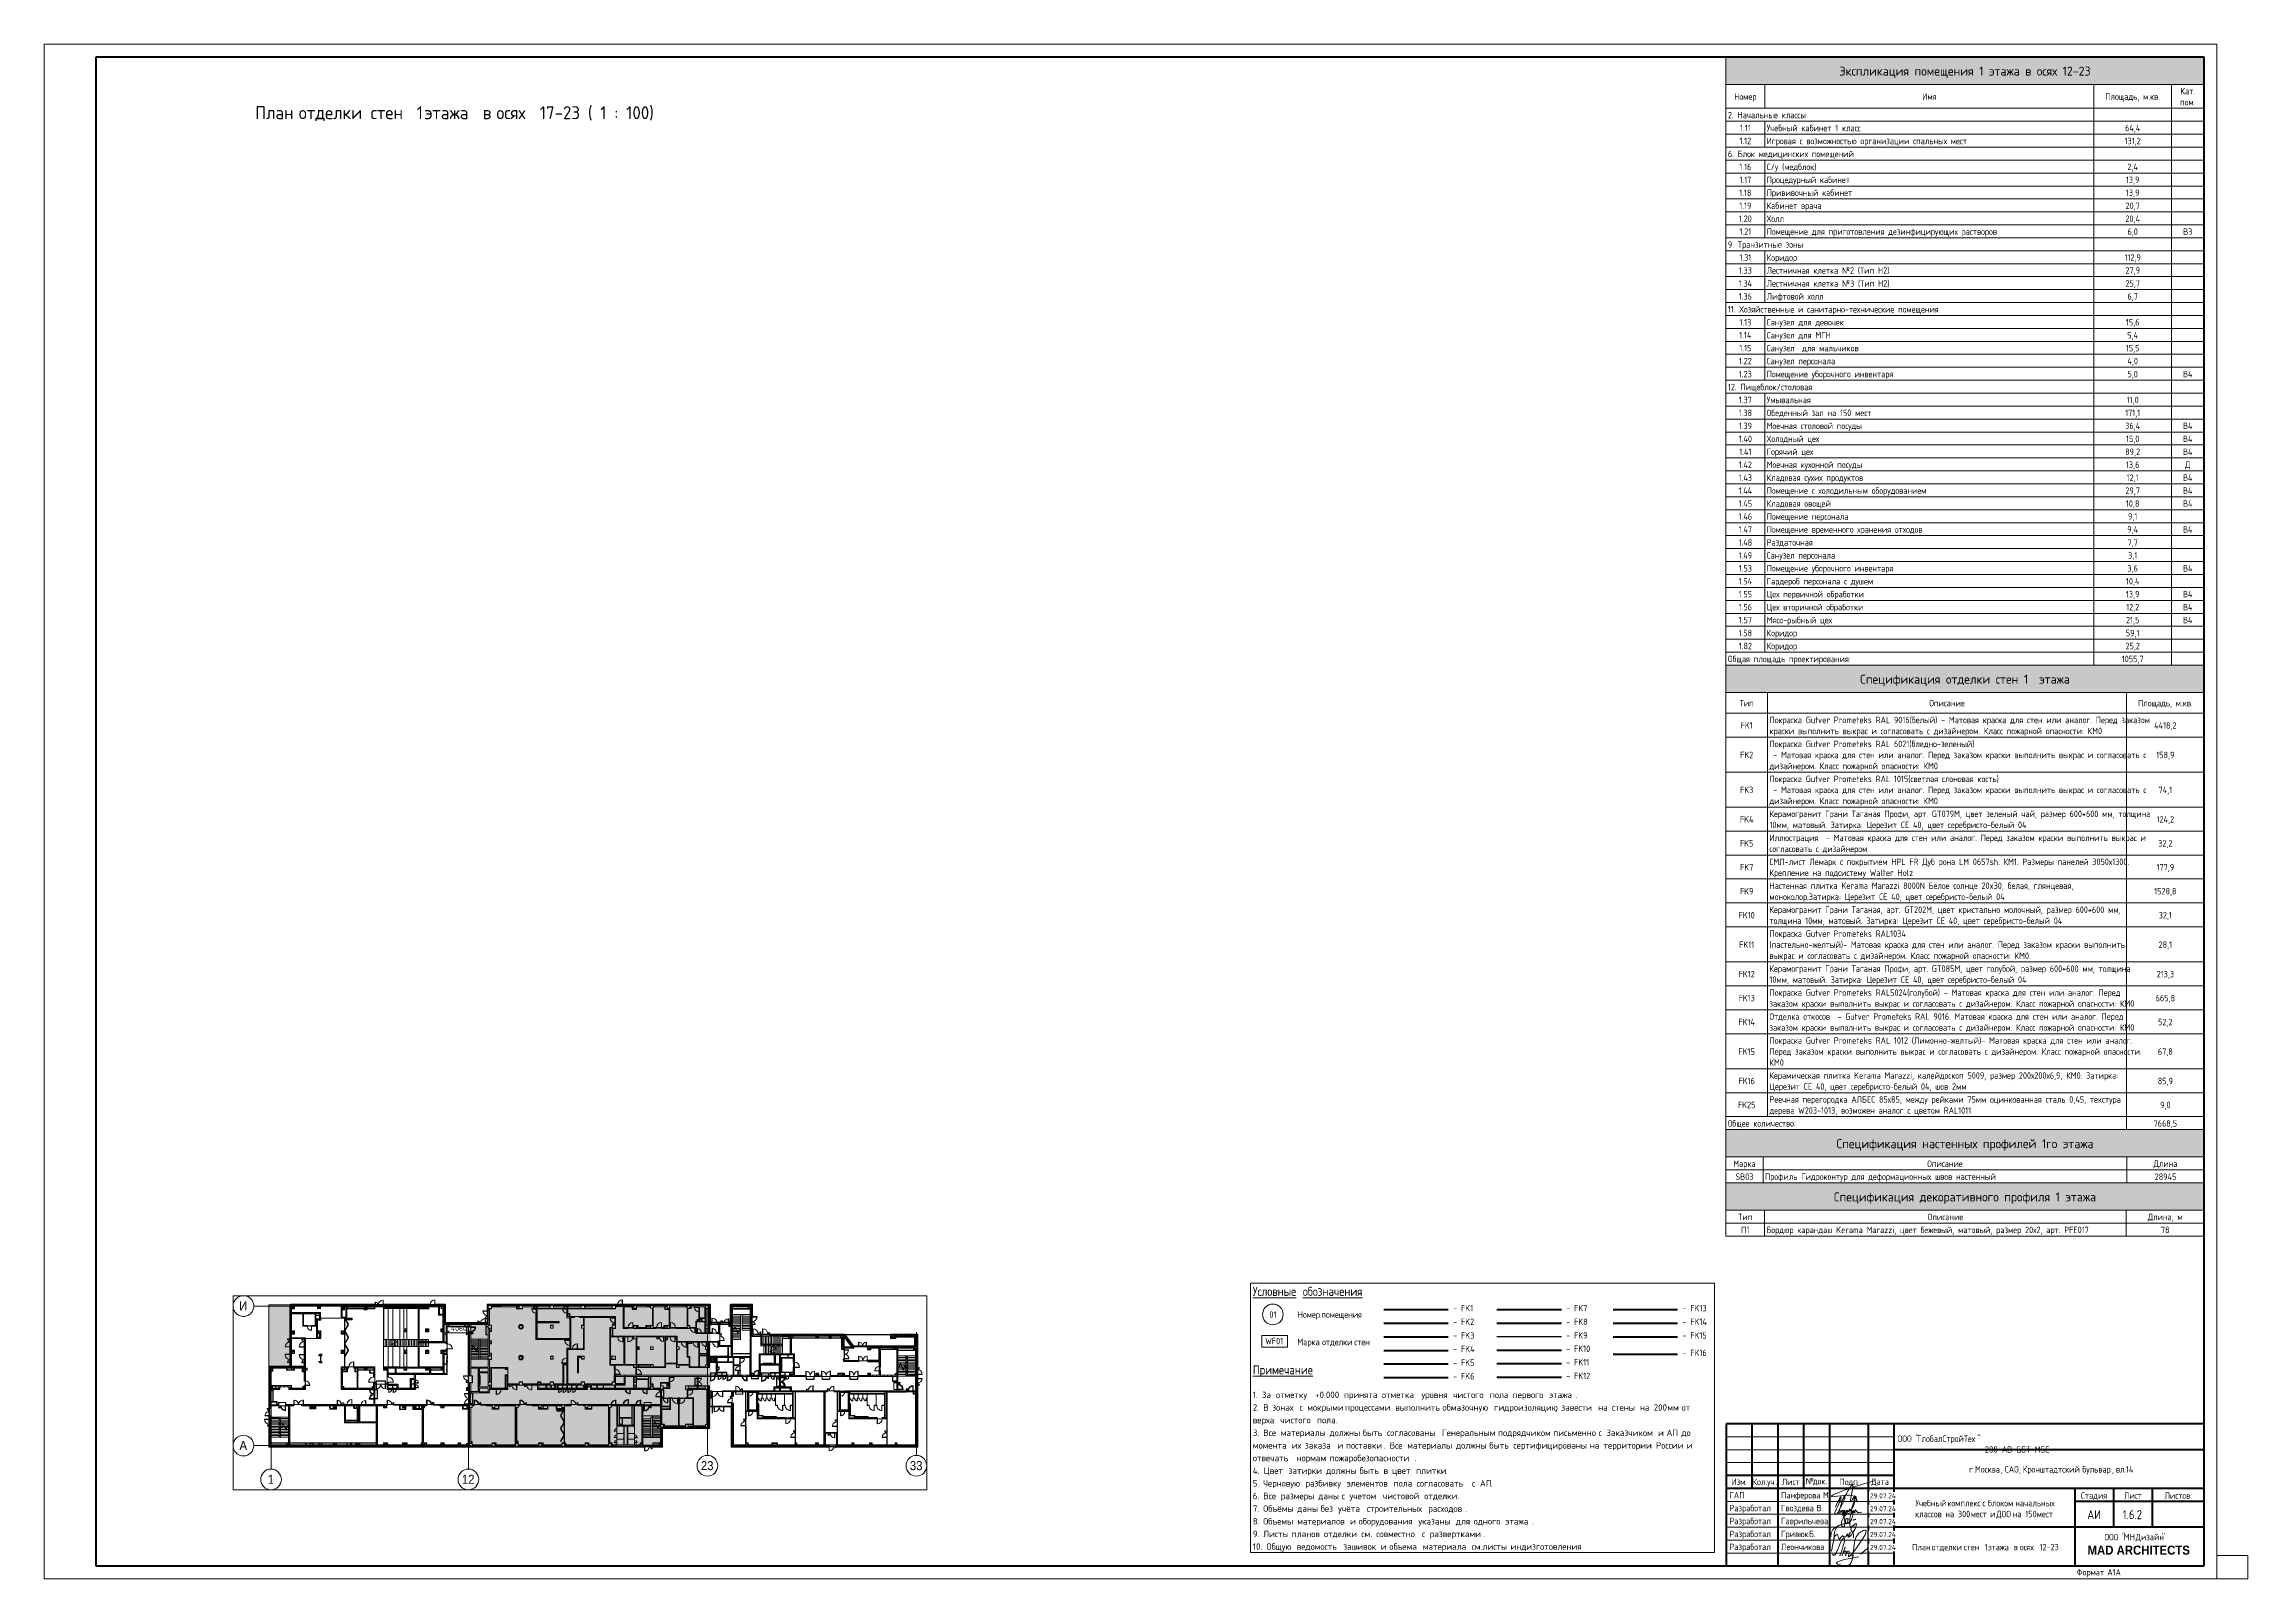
# Paper-space layout 'Layout1' of a CAD drawing. Header units: millimetres. Extents: x -841 to 12, y 0 to 594.
# The model-space entities are those that its viewports show. They can reach past a viewport. Long polylines and large blocks are cut down to what shows.
import ezdxf

# ---------------------------------------------------------------- set-up
doc = ezdxf.new("R2010")
doc.units = ezdxf.units.MM
doc.linetypes.add('200_ШТРИХ__ш1_п0_6_', pattern=[800, 500, -300])
doc.linetypes.add('Осевая', pattern=[3175, 635, -476.25, 1587.5, -476.25])
for name, color, linetype, lineweight in [('A-ANNO-DIMS', 7, 'Continuous', 9), ('A-ANNO-DIMS-500', 7, 'Continuous', 9), ('A-ANNO-NOTE', 7, 'Continuous', 9), ('A-DETL', 7, 'Continuous', 9), ('A-DETL-17', 7, 'Continuous', 20), ('A-DETL-18', 7, 'Continuous', 5), ('A-DETL-19', 7, 'Continuous', 30), ('A-DETL-4', 7, 'Continuous', 40), ('A-DETL-MBND-1', 7, '200_ШТРИХ__ш1_п0_6_', 9), ('A-DOOR-5', 7, 'Continuous', 5), ('A-GENM-1', 7, 'Continuous', 5), ('A-GLAZ-2', 7, 'Continuous', 5), ('A-GLAZ-CURT-3', 7, 'Continuous', 5), ('A-GLAZ-CWMG-3', 7, 'Continuous', 5), ('A-WALL', 7, 'Continuous', 9), ('A-WALL-11', 7, 'Continuous', 5), ('G-ANNO-LEGN', 7, 'Continuous', 9), ('G-ANNO-SCHD', 7, 'Continuous', 9), ('G-ANNO-TEXT', 7, 'Continuous', 9), ('G-ANNO-TTLB', 7, 'Continuous', 9), ('I-WALL-32', 7, 'Continuous', 5), ('M-EQPM-4', 7, 'Continuous', 5), ('S-COLS-1', 7, 'Continuous', 5), ('S-STRS-2', 7, 'Continuous', 5), ('S-STRS-MBND-1', 7, 'Continuous', 5), ('Оси', 7, 'Continuous', 9), ('Оси-1', 7, 'Continuous', 20), ('Оси-2', 7, 'Осевая', 9)]:
    doc.layers.add(name, color=color, linetype=linetype, lineweight=lineweight)
for name, color, linetype, lineweight, true_color in [('A-DETL-10', 7, 'Continuous', 40, 0xff8f59), ('A-DETL-11', 7, 'Continuous', 40, 0x408080), ('A-DETL-12', 7, 'Continuous', 40, 0xc2dce7), ('A-DETL-13', 7, 'Continuous', 40, 0xe8ca86), ('A-DETL-14', 5, 'Continuous', 40, 0x0000ff), ('A-DETL-15', 7, 'Continuous', 40, 0xffd2ff), ('A-DETL-16', 7, 'Continuous', 40, 0xc89191), ('A-DETL-3', 7, 'Continuous', 40, 0x50fe6a), ('A-DETL-5', 7, 'Continuous', 40, 0x85be7e), ('A-DETL-6', 7, 'Continuous', 40, 0xede76b), ('A-DETL-7', 7, 'Continuous', 40, 0xd6bca3), ('A-DETL-8', 7, 'Continuous', 40, 0x7171ff), ('A-DETL-9', 7, 'Continuous', 40, 0xbdf0ee), ('A-DETL-GENF-3', 7, 'Continuous', 5, 0xaaaaaa), ('A-DETL-GENF-4', 7, 'Continuous', 5, 0xe2e2e2), ('A-DETL-GENF-5', 7, 'Continuous', 5, 0xb7b7b7), ('A-DOOR-3', 7, 'Continuous', 5, 0xaaaaaa), ('A-DOOR-4', 7, 'Continuous', 5, 0xe2e2e2), ('A-DOOR-6', 7, 'Continuous', 5, 0xb7b7b7), ('A-DOOR-7', 7, 'Continuous', 5, 0x737373), ('A-DOOR-FRAM-2', 7, 'Continuous', 5, 0xe2e2e2), ('A-DOOR-FRAM-3', 7, 'Continuous', 5, 0xaaaaaa), ('A-DOOR-FRAM-4', 7, 'Continuous', 5, 0xb7b7b7), ('A-FLOR-1', 7, 'Continuous', 5, 0xaaaaaa), ('A-FLOR-2', 7, 'Continuous', 5, 0xb7b7b7), ('A-GENM-2', 7, 'Continuous', 5, 0xe2ddcd), ('A-GENM-3', 7, 'Continuous', 5, 0x737373), ('A-GLAZ-3', 7, 'Continuous', 5, 0x737373), ('A-GLAZ-CURT-2', 7, 'Continuous', 5, 0x737373), ('A-GLAZ-CWMG-2', 7, 'Continuous', 5, 0x737373), ('A-GLAZ-CWMG-4', 7, 'Continuous', 5, 0x383e42), ('A-WALL-10', 7, 'Continuous', 9, 0x737373), ('A-WALL-12', 7, 'Continuous', 5, 0x737373), ('I-WALL-29', 7, 'Continuous', 9, 0xe7e7e7), ('I-WALL-30', 7, 'Continuous', 5, 0xe7e7e7), ('I-WALL-31', 7, 'Continuous', 5, 0x737373), ('I-WALL-33', 7, 'Continuous', 5, 0x787878), ('M-EQPM-3', 7, 'Continuous', 5, 0x737373), ('S-COLS-2', 7, 'Continuous', 5, 0x737373), ('S-STRS-3', 7, 'Continuous', 5, 0x737373), ('S-STRS-MBND-2', 7, 'Continuous', 5, 0x737373)]:
    doc.layers.add(name, color=color, linetype=linetype, lineweight=lineweight, true_color=true_color)
doc.layers.add('A-DETL-GENF-2', color=7, linetype='Continuous', lineweight=9, true_color=0xc0c0c0, transparency=0.4)
doc.layers.add('G-ANNO-NPLT', color=7, linetype='Continuous', plot=False)
doc.styles.add('Arial_1', font='arial.ttf', dxfattribs={"width": 0.9, "height": 1750})
doc.styles.add('Arial_B', font='', dxfattribs={"width": 0.9, "height": 3.5})
doc.styles.add('GOST Common_3', font='GOST_Common.ttf', dxfattribs={"width": 0.9, "height": 3.5})
doc.styles.add('GOST Common_4', font='GOST_Common.ttf', dxfattribs={"width": 0.9, "height": 2.5})
doc.styles.add('GOST Common_5', font='GOST_Common.ttf', dxfattribs={"height": 3.5})
doc.styles.add('GOST Common_6', font='GOST_Common.ttf', dxfattribs={"height": 5})
doc.styles.add('GOST Common_7', font='GOST_Common.ttf', dxfattribs={"width": 0.9, "height": 2})
doc.styles.add('ISOCPEUR_2', font='isocpeur.ttf', dxfattribs={"width": 0.9, "height": 2.5})
doc.styles.add('ISOCPEUR_3', font='isocpeur.ttf', dxfattribs={"height": 2.5})
doc.styles.add('ISOCPEUR_4', font='isocpeur.ttf', dxfattribs={"width": 0.9, "height": 1000})
doc.styles.get('Arial_B').set_extended_font_data('Arial', bold=True)
doc.dimstyles.new('ISO-2_0_0_9К_Средний_округл2_2', dxfattribs={"dimscale": 304.8, "dimtxt": 995.981176, "dimasz": 2.46063, "dimexe": 1.968504, "dimexo": 0, "dimgap": 0, "dimtad": 1, "dimdec": 0, "dimrnd": 10, "dimzin": 0, "dimdsep": 46, "dimtxsty": 'ISOCPEUR_4', "dimblk1": 'OBLIQUE', "dimblk2": 'OBLIQUE', "dimsah": 1, "dimcen": 0.09, "dimdle": 1.968504, "dimazin": 0, "dimtfac": 1, "dimtdec": 4, "dimtix": 1, "dimtmove": 0, "dimatfit": 3, "dimfxl": 1, "dimtvp": 1, "dimtolj": 1, "dimtzin": 0, "dimarcsym": 2})
pattern_1 = [(135, (106933.74, 0), (-176.7767, -176.7767), [])]
pattern_2 = [(45, (106933.74, 0), (-285.1231, 285.1231), []), (45, (107218.87, 0), (-285.1231, 285.1231), [504.031, -100.806, 16.764, -84.042])]
pattern_3 = [(45, (106933.74, 0), (-176.7767, 176.7767), [])]
pattern_4 = [(135, (106933.74, 0), (-353.5534, -353.5534), [])]
pattern_5 = [(45, (106933.74, 0), (-353.5534, 353.5534), []), (135, (106933.74, 0), (-353.5534, -353.5534), [])]
pattern_6 = [(135, (1826.41, 164.685), (-14.14214, -14.14214), []), (225, (1826.41, 164.685), (14.14214, -14.14214), [])]
pattern_7 = [(45, (-296.384, 164.685), (-14.1421, 14.1421), []), (135, (-296.384, 164.685), (-14.1421, -14.1421), [])]
pattern_8 = [(135, (1826.41, 104.685), (-14.14214, -14.14214), []), (225, (1826.41, 104.685), (14.14214, -14.14214), [])]
pattern_9 = [(45, (-296.384, 104.685), (-14.1421, 14.1421), []), (135, (-296.384, 104.685), (-14.1421, -14.1421), [])]
pattern_10 = [(135, (1776.41, 174.685), (-14.14214, -14.14214), []), (225, (1776.41, 174.685), (14.14214, -14.14214), [])]
pattern_11 = [(45, (-346.384, 174.685), (-14.1421, 14.1421), []), (135, (-346.384, 174.685), (-14.1421, -14.1421), [])]
pattern_12 = [(135, (106933.74, 0), (-377.1708, -377.1708), [533.4, -88.9, 17.78, -88.9]), (135, (106933.74, 376.94), (-377.1708, -377.1708), []), (50, (106933.74, 0), (637.6445, -55.7866), [66.675, -733.425]), (355, (106933.74, 0), (-123.3494, 668.6992), [53.34, -586.74]), (100.451, (106986.9, -4.65), (514.299, 612.908), [56.665, -623.315]), (46.184, (106933.74, 177.8), (948.7764, -147.1497), [100.012, -1100.137]), (96.636, (107012.8, 165.5), (830.909, 865.997), [84.998, -934.973]), (351.184, (106933.7, 177.8), (830.918, 865.988), [80.01, -880.11]), (21, (107022.64, 133.35), (530.6506, -357.9283), [66.675, -733.425]), (326, (107022.64, 133.35), (216.308, 644.6585), [53.34, -586.74]), (71.451, (107066.86, 103.5), (746.9596, 286.7243), [56.665, -623.315]), (37.5, (106933.74, 0), (10.81053, 295.9426), [16.764, -562.864, 16.764, -578.866, -588.962]), (37.5, (106933.74, 0), (10.81053, 295.9426), [-1175.258, 16.764, -572.198]), (7.5, (106933.74, 0), (233.86916, 350.63175), [16.764, -322.834, 16.764, -549.529, -224.472]), (7.5, (106933.74, 0), (233.86916, 350.63175), [-905.891, 16.764, -207.708]), (327.5, (106735.5, 0), (474.5678, -20.0513), [16.764, -205.486, 16.764, -676.656, -920.115]), (327.5, (106735.5, 0), (474.5678, -20.0513), [-915.67, 16.764, -903.351]), (317.5, (106646.6, 0), (518.4522, 88.9934), [16.764, -272.161, 16.764, -443.738, -653.415]), (317.5, (106646.6, 0), (518.4522, 88.9934), [-749.427, 16.764, -636.651])]
pattern_13 = [(135, (1471.41, 189.685), (-14.14214, -14.14214), []), (225, (1471.41, 189.685), (14.14214, -14.14214), [])]
pattern_14 = [(45, (-651.384, 189.685), (-14.1421, 14.1421), []), (135, (-651.384, 189.685), (-14.1421, -14.1421), [])]
pattern_15 = [(45, (106933.74, 0), (-427.6843, 427.6843), []), (45, (107218.87, 0), (-427.6843, 427.6843), [])]
pattern_16 = [(135, (1751.41, 174.685), (-14.14214, -14.14214), []), (225, (1751.41, 174.685), (14.14214, -14.14214), [])]
pattern_17 = [(45, (-371.384, 174.685), (-14.1421, 14.1421), []), (135, (-371.384, 174.685), (-14.1421, -14.1421), [])]
pattern_18 = [(135, (1826.41, 174.685), (-14.14214, -14.14214), []), (225, (1826.41, 174.685), (14.14214, -14.14214), [])]
pattern_19 = [(45, (-296.384, 174.685), (-14.1421, 14.1421), []), (135, (-296.384, 174.685), (-14.1421, -14.1421), [])]
pattern_20 = [(135, (1751.41, 164.685), (-14.14214, -14.14214), []), (225, (1751.41, 164.685), (14.14214, -14.14214), [])]
pattern_21 = [(45, (-371.384, 164.685), (-14.1421, 14.1421), []), (135, (-371.384, 164.685), (-14.1421, -14.1421), [])]
pattern_22 = [(135, (1951.41, 124.685), (-14.14214, -14.14214), []), (225, (1951.41, 124.685), (14.14214, -14.14214), [])]
pattern_23 = [(45, (-171.384, 124.685), (-14.1421, 14.1421), []), (135, (-171.384, 124.685), (-14.1421, -14.1421), [])]
pattern_24 = [(135, (1951.41, 164.685), (-14.14214, -14.14214), []), (225, (1951.41, 164.685), (14.14214, -14.14214), [])]
pattern_25 = [(45, (-171.384, 164.685), (-14.1421, 14.1421), []), (135, (-171.384, 164.685), (-14.1421, -14.1421), [])]
pattern_26 = [(135, (1526.41, 143.685), (-14.14214, -14.14214), []), (225, (1526.41, 143.685), (14.14214, -14.14214), [])]
pattern_27 = [(45, (-596.384, 143.685), (-14.1421, 14.1421), []), (135, (-596.384, 143.685), (-14.1421, -14.1421), [])]
pattern_28 = [(45, (106933.74, 0), (-530.33, 530.33), []), (135, (106933.74, 0), (-530.33, -530.33), [])]

psp = doc.layouts.get("Layout1")

# ---------------------------------------------------------------- texts
at = {"layer": 'G-ANNO-SCHD', "line_spacing_factor": 1.022761}
for s, insert, char_height, width, attachment_point, style in [('Экспликация помещения 1 этажа в осях 12-23', (-97.51, 585.3), 3.5, 118.0062, 2, 'GOST Common_5'), ('Номер', (-182.52, 574.92), 2.5, 9.896, 2, 'GOST Common_4'), ('Имя', (-111.31, 574.92), 2.5, 6.1548, 2, 'GOST Common_4'), ('Площадь, м.кв.', (-32.61, 574.92), 2.5, 23.8349, 2, 'GOST Common_4'), ('Кат.\\Pпом.', (-11.3, 577.05), 2.5, 7.5125, 2, 'GOST Common_4'), ('2. Начальные классы', (-189.27, 567.77), 2.5, 33.7611, 1, 'GOST Common_4'), ('1.12', (-182.52, 557.75), 2.5, 5.4006, 2, 'GOST Common_4'), ('1.11', (-182.52, 562.76), 2.5, 4.8877, 2, 'GOST Common_4'), ('Учебный кабинет 1 класс', (-174.27, 562.76), 2.5, 40.8512, 1, 'GOST Common_4'), ('Игровая с возможностью организации спальных мест', (-174.27, 557.75), 2.5, 88.4003, 1, 'GOST Common_4'), ('131,2', (-32.61, 557.75), 2.5, 7.3918, 2, 'GOST Common_4'), ('64,4', (-32.61, 562.76), 2.5, 7.0901, 2, 'GOST Common_4'), ('6. Блок медицинских помещений', (-189.27, 552.74), 2.5, 52.0445, 1, 'GOST Common_4'), ('1.16', (-182.52, 547.73), 2.5, 5.4006, 2, 'GOST Common_4'), ('С/у (медблок)', (-174.27, 547.73), 2.5, 22.085, 1, 'GOST Common_4'), ('2,4', (-32.61, 547.73), 2.5, 4.948, 2, 'GOST Common_4'), ('1.18', (-182.52, 537.71), 2.5, 5.4006, 2, 'GOST Common_4'), ('1.17', (-182.52, 542.72), 2.5, 5.4006, 2, 'GOST Common_4'), ('Процедурный кабинет', (-174.27, 542.72), 2.5, 36.2351, 1, 'GOST Common_4'), ('Прививочный кабинет', (-174.27, 537.71), 2.5, 35.9635, 1, 'GOST Common_4'), ('13,9', (-32.61, 542.72), 2.5, 6.0341, 2, 'GOST Common_4'), ('13,9', (-32.61, 537.71), 2.5, 6.0341, 2, 'GOST Common_4'), ('1.19', (-182.52, 532.69), 2.5, 5.4006, 2, 'GOST Common_4'), ('Кабинет врача', (-174.27, 532.69), 2.5, 25.0116, 1, 'GOST Common_4'), ('20,7', (-32.61, 532.69), 2.5, 6.5471, 2, 'GOST Common_4'), ('1.20', (-182.52, 527.68), 2.5, 5.9135, 2, 'GOST Common_4'), ('1.21', (-182.52, 522.67), 2.5, 5.4006, 2, 'GOST Common_4'), ('Холл', (-174.27, 527.68), 2.5, 8.0254, 1, 'GOST Common_4'), ('Помещение для приготовления дезинфицирующих растворов', (-174.27, 522.67), 2.5, 99.8048, 1, 'GOST Common_4'), ('20,4', (-32.61, 527.68), 2.5, 6.8186, 2, 'GOST Common_4'), ('6,0', (-32.61, 522.67), 2.5, 4.6765, 2, 'GOST Common_4'), ('В3', (-11.3, 522.67), 2.5, 4.0127, 2, 'GOST Common_4'), ('9. Транзитные зоны', (-189.27, 517.66), 2.5, 32.1318, 1, 'GOST Common_4'), ('1.31', (-182.52, 512.65), 2.5, 5.4006, 2, 'GOST Common_4'), ('Коридор', (-174.27, 512.65), 2.5, 13.3656, 1, 'GOST Common_4'), ('112,9', (-32.61, 512.65), 2.5, 7.3918, 2, 'GOST Common_4'), ('1.33', (-182.52, 507.64), 2.5, 5.9135, 2, 'GOST Common_4'), ('Лестничная клетка №2 (Тип Н2)', (-174.27, 507.64), 2.5, 52.4971, 1, 'GOST Common_4'), ('27,9', (-32.61, 507.64), 2.5, 6.5471, 2, 'GOST Common_4'), ('1.34', (-182.52, 502.62), 2.5, 6.185, 2, 'GOST Common_4'), ('1.36', (-182.52, 497.61), 2.5, 5.9135, 2, 'GOST Common_4'), ('Лестничная клетка №3 (Тип Н2)', (-174.27, 502.62), 2.5, 52.4971, 1, 'GOST Common_4'), ('Лифтовой холл', (-174.27, 497.61), 2.5, 24.74, 1, 'GOST Common_4'), ('25,7', (-32.61, 502.62), 2.5, 6.5471, 2, 'GOST Common_4'), ('6,7', (-32.61, 497.61), 2.5, 4.6765, 2, 'GOST Common_4'), ('11. Хозяйственные и санитарно-технические помещения', (-189.27, 492.6), 2.5, 92.8052, 1, 'GOST Common_4'), ('1.13', (-182.52, 487.59), 2.5, 5.4006, 2, 'GOST Common_4'), ('Санузел для девочек', (-174.27, 487.59), 2.5, 33.8214, 1, 'GOST Common_4'), ('15,6', (-32.61, 487.59), 2.5, 6.0341, 2, 'GOST Common_4'), ('1.14', (-182.52, 482.58), 2.5, 5.6721, 2, 'GOST Common_4'), ('Санузел для МГН', (-174.27, 482.58), 2.5, 27.1537, 1, 'GOST Common_4'), ('5,4', (-32.61, 482.58), 2.5, 4.948, 2, 'GOST Common_4'), ('1.22', (-182.52, 472.56), 2.5, 5.9135, 2, 'GOST Common_4'), ('1.15', (-182.52, 477.57), 2.5, 5.4006, 2, 'GOST Common_4'), ('Санузел  для мальчиков', (-174.27, 477.57), 2.5, 39.041, 1, 'GOST Common_4'), ('Санузел персонала', (-174.27, 472.56), 2.5, 31.3172, 1, 'GOST Common_4'), ('15,5', (-32.61, 477.57), 2.5, 6.0341, 2, 'GOST Common_4'), ('4,0', (-32.61, 472.56), 2.5, 4.948, 2, 'GOST Common_4'), ('12. Пищеблок/столовая', (-189.27, 462.53), 2.5, 38.4375, 1, 'GOST Common_4'), ('1.23', (-182.52, 467.54), 2.5, 5.9135, 2, 'GOST Common_4'), ('Помещение уборочного инвентаря', (-174.27, 467.54), 2.5, 56.4193, 1, 'GOST Common_4'), ('5,0', (-32.61, 467.54), 2.5, 4.6765, 2, 'GOST Common_4'), ('В4', (-11.3, 467.54), 2.5, 4.2842, 2, 'GOST Common_4'), ('1.38', (-182.52, 452.51), 2.5, 5.9135, 2, 'GOST Common_4'), ('1.37', (-182.52, 457.52), 2.5, 5.9135, 2, 'GOST Common_4'), ('Умывальная', (-174.27, 457.52), 2.5, 20.0635, 1, 'GOST Common_4'), ('Обеденный зал на 150 мест', (-174.27, 452.51), 2.5, 44.0493, 1, 'GOST Common_4'), ('171,1', (-32.61, 452.51), 2.5, 6.8789, 2, 'GOST Common_4'), ('11,0', (-32.61, 457.52), 2.5, 5.5212, 2, 'GOST Common_4'), ('1.39', (-182.52, 447.5), 2.5, 5.9135, 2, 'GOST Common_4'), ('Моечная столовой посуды', (-174.27, 447.5), 2.5, 42.2994, 1, 'GOST Common_4'), ('36,4', (-32.61, 447.5), 2.5, 6.8186, 2, 'GOST Common_4'), ('В4', (-11.3, 447.5), 2.5, 4.2842, 2, 'GOST Common_4'), ('1.40', (-182.52, 442.49), 2.5, 6.185, 2, 'GOST Common_4'), ('1.41', (-182.52, 437.48), 2.5, 5.6721, 2, 'GOST Common_4'), ('Холодный цех', (-174.27, 442.49), 2.5, 22.5979, 1, 'GOST Common_4'), ('Горячий цех', (-174.27, 437.48), 2.5, 19.9127, 1, 'GOST Common_4'), ('89,2', (-32.61, 437.48), 2.5, 6.5471, 2, 'GOST Common_4'), ('15,0', (-32.61, 442.49), 2.5, 6.0341, 2, 'GOST Common_4'), ('В4', (-11.3, 442.49), 2.5, 4.2842, 2, 'GOST Common_4'), ('В4', (-11.3, 437.48), 2.5, 4.2842, 2, 'GOST Common_4'), ('1.43', (-182.52, 427.45), 2.5, 6.185, 2, 'GOST Common_4'), ('1.42', (-182.52, 432.46), 2.5, 6.185, 2, 'GOST Common_4'), ('Моечная кухонной посуды', (-174.27, 432.46), 2.5, 41.9977, 1, 'GOST Common_4'), ('Кладовая сухих продуктов', (-174.27, 427.45), 2.5, 44.1398, 1, 'GOST Common_4'), ('13,6', (-32.61, 432.46), 2.5, 6.0341, 2, 'GOST Common_4'), ('12,1', (-32.61, 427.45), 2.5, 5.5212, 2, 'GOST Common_4'), ('В4', (-11.3, 427.45), 2.5, 4.2842, 2, 'GOST Common_4'), ('\\fGOST Common|b0|i0|c204|p34|;\\W.9;Д', (-11.3, 432.46), 2.5, 2.4137, 2, 'GOST Common_4'), ('1.44', (-182.52, 422.44), 2.5, 6.4565, 2, 'GOST Common_4'), ('Помещение с холодильным оборудованием', (-174.27, 422.44), 2.5, 68.6083, 1, 'GOST Common_4'), ('29,7', (-32.61, 422.44), 2.5, 6.5471, 2, 'GOST Common_4'), ('В4', (-11.3, 422.44), 2.5, 4.2842, 2, 'GOST Common_4'), ('1.45', (-182.52, 417.43), 2.5, 6.185, 2, 'GOST Common_4'), ('1.46', (-182.52, 412.42), 2.5, 6.185, 2, 'GOST Common_4'), ('Кладовая овощей', (-174.27, 417.43), 2.5, 28.7527, 1, 'GOST Common_4'), ('Помещение персонала', (-174.27, 412.42), 2.5, 36.2652, 1, 'GOST Common_4'), ('10,8', (-32.61, 417.43), 2.5, 6.0341, 2, 'GOST Common_4'), ('9,1', (-32.61, 412.42), 2.5, 4.1636, 2, 'GOST Common_4'), ('В4', (-11.3, 417.43), 2.5, 4.2842, 2, 'GOST Common_4'), ('1.48', (-182.52, 402.39), 2.5, 6.185, 2, 'GOST Common_4'), ('1.47', (-182.52, 407.41), 2.5, 6.185, 2, 'GOST Common_4'), ('Раздаточная', (-174.27, 402.39), 2.5, 22.085, 1, 'GOST Common_4'), ('Помещение временного хранения отходов', (-174.27, 407.41), 2.5, 68.8497, 1, 'GOST Common_4'), ('9,4', (-32.61, 407.41), 2.5, 4.948, 2, 'GOST Common_4'), ('7,7', (-32.61, 402.39), 2.5, 4.6765, 2, 'GOST Common_4'), ('В4', (-11.3, 407.41), 2.5, 4.2842, 2, 'GOST Common_4'), ('1.49', (-182.52, 397.38), 2.5, 6.185, 2, 'GOST Common_4'), ('Санузел персонала', (-174.27, 397.38), 2.5, 31.3172, 1, 'GOST Common_4'), ('Помещение уборочного инвентаря', (-174.27, 392.37), 2.5, 56.4193, 1, 'GOST Common_4'), ('3,1', (-32.61, 397.38), 2.5, 4.1636, 2, 'GOST Common_4'), ('1.54', (-182.52, 387.36), 2.5, 6.185, 2, 'GOST Common_4'), ('1.53', (-182.52, 392.37), 2.5, 5.9135, 2, 'GOST Common_4'), ('Гардероб персонала с душем', (-174.27, 387.36), 2.5, 46.9759, 1, 'GOST Common_4'), ('10,4', (-32.61, 387.36), 2.5, 6.3057, 2, 'GOST Common_4'), ('3,6', (-32.61, 392.37), 2.5, 4.6765, 2, 'GOST Common_4'), ('В4', (-11.3, 392.37), 2.5, 4.2842, 2, 'GOST Common_4'), ('1.55', (-182.52, 382.35), 2.5, 5.9135, 2, 'GOST Common_4'), ('1.56', (-182.52, 377.34), 2.5, 5.9135, 2, 'GOST Common_4'), ('Цех первичной обработки', (-174.27, 382.35), 2.5, 42.5106, 1, 'GOST Common_4'), ('Цех вторичной обработки', (-174.27, 377.34), 2.5, 43.0537, 1, 'GOST Common_4'), ('13,9', (-32.61, 382.35), 2.5, 6.0341, 2, 'GOST Common_4'), ('12,2', (-32.61, 377.34), 2.5, 6.0341, 2, 'GOST Common_4'), ('В4', (-11.3, 382.35), 2.5, 4.2842, 2, 'GOST Common_4'), ('В4', (-11.3, 377.34), 2.5, 4.2842, 2, 'GOST Common_4'), ('1.58', (-182.52, 367.31), 2.5, 5.9135, 2, 'GOST Common_4'), ('1.57', (-182.52, 372.33), 2.5, 5.9135, 2, 'GOST Common_4'), ('Мясо-рыбный цех', (-174.27, 372.33), 2.5, 28.2398, 1, 'GOST Common_4'), ('Коридор', (-174.27, 367.31), 2.5, 13.3656, 1, 'GOST Common_4'), ('59,1', (-32.61, 367.31), 2.5, 6.0341, 2, 'GOST Common_4'), ('21,5', (-32.61, 372.33), 2.5, 6.0341, 2, 'GOST Common_4'), ('В4', (-11.3, 372.33), 2.5, 4.2842, 2, 'GOST Common_4'), ('1.82', (-182.52, 362.3), 2.5, 5.9135, 2, 'GOST Common_4'), ('Коридор', (-174.27, 362.3), 2.5, 13.3656, 1, 'GOST Common_4'), ('25,2', (-32.61, 362.3), 2.5, 6.5471, 2, 'GOST Common_4'), ('Общая площадь проектирования:', (-189.27, 357.29), 2.5, 54.5789, 1, 'GOST Common_4'), ('Спецификация отделки стен 1  этажа', (-97.5, 349.95), 3.5, 97.9865, 2, 'GOST Common_5'), ('1055,7', (-32.61, 357.29), 2.5, 9.7753, 2, 'GOST Common_4'), ('Тип', (-182.01, 340.19), 2.5, 5.8833, 2, 'GOST Common_4'), ('Покраска Gutver Prometeks RAL 9016(белый) - Матовая краска для стен или аналог. Перед заказом\\Pкраски выполнить выкрас и согласовать с дизайнером. Класс пожарной опасности: КМ0', (-173.19, 333.68), 2.5, 164.0685, 1, 'GOST Common_4'), ('Описание', (-104.47, 340.19), 2.5, 15.2664, 2, 'GOST Common_4'), ('Площадь, м.кв.', (-19.96, 340.19), 2.5, 23.8349, 2, 'GOST Common_4'), ('FK1', (-182.01, 331.55), 2.5, 5.3704, 2, 'GOST Common_4'), ('Покраска Gutver Prometeks RAL 6021(бледно-зеленый)\\P - Матовая краска для стен или аналог. Перед заказом краски выполнить выкрас и согласовать с\\Pдизайнером. Класс пожарной опасности: КМ0', (-173.19, 324.4), 2.5, 162.1376, 1, 'GOST Common_4'), ('4418,2', (-19.96, 331.55), 2.5, 10.3184, 2, 'GOST Common_4'), ('FK2', (-182.01, 320.14), 2.5, 5.8833, 2, 'GOST Common_4'), ('158,9', (-19.96, 320.14), 2.5, 7.9047, 2, 'GOST Common_4'), ('Покраска Gutver Prometeks RAL 1015(светлая слоновая кость)\\P - Матовая краска для стен или аналог. Перед заказом краски выполнить выкрас и согласовать с\\Pдизайнером. Класс пожарной опасности: КМ0', (-173.19, 310.87), 2.5, 162.1376, 1, 'GOST Common_4'), ('FK3', (-182.01, 306.61), 2.5, 5.8833, 2, 'GOST Common_4'), ('74,1', (-19.96, 306.61), 2.5, 6.3057, 2, 'GOST Common_4'), ('FK4', (-182.01, 295.21), 2.5, 6.1548, 2, 'GOST Common_4'), ('Керамогранит Грани Таганая Профи, арт. GT079M, цвет зеленый чай, размер 600*600 мм, толщина\\P10мм, матовый. Затирка: Церезит CE 40, цвет серебристо-белый 04', (-173.19, 297.34), 2.5, 163.7065, 1, 'GOST Common_4'), ('124,2', (-19.96, 295.21), 2.5, 8.1763, 2, 'GOST Common_4'), ('FK5', (-182.01, 285.93), 2.5, 5.8833, 2, 'GOST Common_4'), ('Иллюстрация  - Матовая краска для стен или аналог. Перед заказом краски выполнить выкрас и\\Pсогласовать с дизайнером.', (-173.19, 288.06), 2.5, 160.5084, 1, 'GOST Common_4'), ('32,2', (-19.96, 285.93), 2.5, 6.5471, 2, 'GOST Common_4'), ('FK7', (-182.01, 276.66), 2.5, 5.8833, 2, 'GOST Common_4'), ('СМЛ-лист Лемарк с покрытием HPL FR Дуб рона LM 0657sh. КМ1. Размеры панелей 3050х1300.\\PКрепление на подсистему Walter Holz', (-173.19, 278.79), 2.5, 151.5175, 1, 'GOST Common_4'), ('177,9', (-19.96, 276.66), 2.5, 7.9047, 2, 'GOST Common_4'), ('FK9', (-182.01, 267.39), 2.5, 5.8833, 2, 'GOST Common_4'), ('Настенная плитка Kerama Marazzi 8000N Белое солнце 20x30, белая, глянцевая,\\Pмоноколор.Затирка: Церезит CE 40, цвет серебристо-белый 04', (-173.19, 269.52), 2.5, 132.2082, 1, 'GOST Common_4'), ('1528,8', (-19.96, 267.39), 2.5, 9.7753, 2, 'GOST Common_4'), ('FK10', (-182.01, 258.11), 2.5, 7.241, 2, 'GOST Common_4'), ('Керамогранит Грани Таганая, арт. GT202M, цвет кристально молочный, размер 600*600 мм,\\Pтолщина 10мм, матовый. Затирка: Церезит CE 40, цвет серебристо-белый 04', (-173.19, 260.24), 2.5, 152.6037, 1, 'GOST Common_4'), ('32,1', (-19.96, 258.11), 2.5, 6.0341, 2, 'GOST Common_4'), ('Покраска Gutver Prometeks RAL1034\\P(пастельно-желтый)- Матовая краска для стен или аналог. Перед заказом краски выполнить\\Pвыкрас и согласовать с дизайнером. Класс пожарной опасности: КМ0.', (-173.19, 250.97), 2.5, 155.2888, 1, 'GOST Common_4'), ('FK11', (-182.01, 246.71), 2.5, 6.7281, 2, 'GOST Common_4'), ('28,1', (-19.96, 246.71), 2.5, 6.0341, 2, 'GOST Common_4'), ('FK12', (-182.01, 235.31), 2.5, 7.241, 2, 'GOST Common_4'), ('Керамогранит Грани Таганая Профи, арт. GT085М, цвет голубой, размер 600*600 мм, толщина\\P10мм, матовый. Затирка: Церезит CE 40, цвет серебристо-белый 04', (-173.19, 237.44), 2.5, 156.737, 1, 'GOST Common_4'), ('213,3', (-19.96, 235.31), 2.5, 7.9047, 2, 'GOST Common_4'), ('FK13', (-182.01, 226.03), 2.5, 7.241, 2, 'GOST Common_4'), ('Покраска Gutver Prometeks RAL5024(голубой) - Матовая краска для стен или аналог. Перед\\Pзаказом краски выполнить выкрас и согласовать с дизайнером. Класс пожарной опасности: КМ0', (-173.19, 228.16), 2.5, 158.6076, 1, 'GOST Common_4'), ('665,8', (-19.96, 226.03), 2.5, 8.4176, 2, 'GOST Common_4'), ('FK14', (-182.01, 216.76), 2.5, 7.5125, 2, 'GOST Common_4'), ('Отделка откосов  - Gutver Prometeks RAL 9016. Матовая краска для стен или аналог. Перед\\Pзаказом краски выполнить выкрас и согласовать с дизайнером. Класс пожарной опасности: КМ0', (-173.19, 218.89), 2.5, 158.6076, 1, 'GOST Common_4'), ('52,2', (-19.96, 216.76), 2.5, 6.5471, 2, 'GOST Common_4'), ('FK15', (-182.01, 205.36), 2.5, 7.241, 2, 'GOST Common_4'), ('Покраска Gutver Prometeks RAL 1012 (Лимонно-желтый)- Матовая краска для стен или аналог.\\PПеред заказом краски выполнить выкрас и согласовать с дизайнером. Класс пожарной опасности:\\PКМ0', (-173.19, 209.62), 2.5, 161.8057, 1, 'GOST Common_4'), ('67,8', (-19.96, 205.36), 2.5, 6.5471, 2, 'GOST Common_4'), ('FK16', (-182.01, 193.95), 2.5, 7.241, 2, 'GOST Common_4'), ('Керамическая плитка Kerama Marazzi, калейдоскоп 5009, размер 200х200х6,9, КМ0. Затирка:\\PЦерезит CE 40, цвет серебристо-белый 04, шов 2мм', (-173.19, 196.08), 2.5, 152.4528, 1, 'GOST Common_4'), ('85,9', (-19.96, 193.95), 2.5, 6.5471, 2, 'GOST Common_4'), ('FK25', (-182.01, 184.68), 2.5, 7.7539, 2, 'GOST Common_4'), ('Реечная перегородка АЛБЕС 85х85, между рейками 75мм оцинкованная сталь 0,45, текстура\\Pдерева W203-1013, возможен аналог с цветом RAL1011', (-173.19, 186.81), 2.5, 153.4183, 1, 'GOST Common_4'), ('9,0', (-19.96, 184.68), 2.5, 4.6765, 2, 'GOST Common_4'), ('Общее количество:', (-189.33, 177.54), 2.5, 31.1966, 1, 'GOST Common_4'), ('7668,5', (-19.96, 177.54), 2.5, 10.2882, 2, 'GOST Common_4'), ('Спецификация настенных профилей 1го этажа', (-97.5, 170.19), 3.5, 121.0471, 2, 'GOST Common_5'), ('Марка', (-182.87, 161.94), 2.5, 10.4391, 2, 'GOST Common_4'), ('SB03', (-182.87, 156.93), 2.5, 8.0254, 2, 'GOST Common_4'), ('Профиль Гидроконтур для деформационных швов настенный', (-174.91, 156.93), 2.5, 98.8394, 1, 'GOST Common_4'), ('Описание', (-105.27, 161.94), 2.5, 15.2664, 2, 'GOST Common_4'), ('Длина', (-19.9, 161.94), 2.5, 10.1675, 2, 'GOST Common_4'), ('28945', (-19.9, 156.93), 2.5, 9.6245, 2, 'GOST Common_4'), ('Спецификация декоративного профиля 1 этажа', (-97.5, 149.59), 3.5, 124.0036, 2, 'GOST Common_5'), ('Тип', (-182.58, 141.34), 2.5, 5.8833, 2, 'GOST Common_4'), ('Описание', (-105.08, 141.34), 2.5, 15.2664, 2, 'GOST Common_4'), ('Длина, м', (-20, 141.34), 2.5, 14.1803, 2, 'GOST Common_4'), ('П1', (-182.58, 136.32), 2.5, 3.4998, 2, 'GOST Common_4'), ('Бордюр карандаш Kerama Marazzi, цвет бежевый, матовый, размер 20х2, арт. PFE017', (-174.33, 136.32), 2.5, 139.4794, 1, 'GOST Common_4'), ('78', (-20, 136.32), 2.5, 3.7412, 2, 'GOST Common_4')]:
    psp.add_mtext(s, dxfattribs=dict(at, insert=insert, char_height=char_height, width=width, attachment_point=attachment_point, style=style))
at = {"layer": 'G-ANNO-TTLB', "attachment_point": 1}
for s, insert, char_height, width, style in [('План', (-759.33, 569.94), 5, 18.4388, 'GOST Common_6'), ('\\fGOST Common|b0|i0|c204|p34|; ', (-744.11, 569.94), 5, 2.0844, 'GOST Common_6'), ('отделки', (-742.39, 569.94), 5, 31.5865, 'GOST Common_6'), ('\\fGOST Common|b0|i0|c204|p34|; ', (-716.33, 569.94), 5, 2.0844, 'GOST Common_6'), ('стен', (-714.61, 569.94), 5, 17.9578, 'GOST Common_6'), (' 1 ', (-699.8, 569.94), 5, 7.2954, 'GOST Common_6'), ('этажа', (-693.78, 569.94), 5, 25.2532, 'GOST Common_6'), ('\\fGOST Common|b0|i0|c204|p34|; ', (-672.94, 569.94), 5, 2.0844, 'GOST Common_6'), ('\\fGOST Common|b0|i0|c204|p34|;в', (-671.22, 569.94), 5, 4.3291, 'GOST Common_6'), ('\\fGOST Common|b0|i0|c204|p34|; ', (-667.65, 569.94), 5, 2.0844, 'GOST Common_6'), ('осях', (-665.93, 569.94), 5, 16.6751, 'GOST Common_6'), (' 17-23 ( 1 : 100)', (-652.17, 569.94), 5, 52.5907, 'GOST Common_6'), ('ООО', (-123.53, 55.52), 2.5, 6.4937, 'GOST Common_4'), (' "', (-118.17, 55.52), 2.5, 2.5975, 'GOST Common_4'), ('ГлобалСтройТех', (-116.03, 55.52), 2.5, 28.2114, 'GOST Common_4'), ('"                                                                               288-AB-GST-MSC', (-92.75, 55.52), 2.5, 105.1974, 'GOST Common_4'), ('\\fGOST Common|b0|i0|c204|p34|;\\W.9;г', (-95.9, 43.66), 2.5, 1.9481, 'GOST Common_4'), ('Москва', (-93.64, 43.66), 2.5, 12.1215, 'GOST Common_4'), ('САО', (-82.09, 43.66), 2.5, 6.5658, 'GOST Common_4'), ('Кронштадтский', (-75.12, 43.66), 2.5, 26.9848, 'GOST Common_4'), ('\\fGOST Common|b0|i0|c204|p34|;\\W.9; ', (-52.86, 43.66), 2.5, 0.938, 'GOST Common_4'), ('бульвар', (-52.08, 43.66), 2.5, 13.8532, 'GOST Common_4'), ('вл', (-39.11, 43.66), 2.5, 3.8962, 'GOST Common_4'), ('.14', (-35.89, 43.66), 2.5, 4.3291, 'GOST Common_4'), ('\\fGOST Common|b0|i0|c204|p34|;\\W.9;.', (-94.29, 43.66), 2.5, 0.7937, 'GOST Common_4'), (', ', (-83.64, 43.66), 2.5, 1.8759, 'GOST Common_4'), (', ', (-76.67, 43.66), 2.5, 1.8759, 'GOST Common_4'), (', ', (-40.65, 43.66), 2.5, 1.8759, 'GOST Common_4'), ('Учебный', (-116.7, 30.59), 2.5, 14.0696, 'GOST Common_4'), ('классов', (-116.82, 26.36), 2.5, 13.2759, 'GOST Common_4'), ('\\fGOST Common|b0|i0|c204|p34|;\\W.9; ', (-105.87, 26.36), 2.5, 0.938, 'GOST Common_4'), ('\\fGOST Common|b0|i0|c204|p34|;\\W.9; ', (-105.1, 30.59), 2.5, 0.938, 'GOST Common_4'), ('на', (-105.1, 26.36), 2.5, 4.1127, 'GOST Common_4'), ('комплекс', (-104.32, 30.59), 2.5, 15.5127, 'GOST Common_4'), (' 300 ', (-101.7, 26.36), 2.5, 7.7203, 'GOST Common_4'), ('мест', (-95.33, 26.36), 2.5, 8.2253, 'GOST Common_4'), ('\\fGOST Common|b0|i0|c204|p34|;\\W.9; ', (-91.52, 30.59), 2.5, 0.938, 'GOST Common_4'), ('\\fGOST Common|b0|i0|c204|p34|;\\W.9;с', (-90.75, 30.59), 2.5, 1.6595, 'GOST Common_4'), ('\\fGOST Common|b0|i0|c204|p34|;\\W.9; ', (-89.38, 30.59), 2.5, 0.938, 'GOST Common_4'), ('\\fGOST Common|b0|i0|c204|p34|;\\W.9; ', (-88.55, 26.36), 2.5, 0.938, 'GOST Common_4'), ('блоком', (-88.61, 30.59), 2.5, 11.9051, 'GOST Common_4'), ('\\fGOST Common|b0|i0|c204|p34|;\\W.9;и', (-87.77, 26.36), 2.5, 1.9481, 'GOST Common_4'), ('\\fGOST Common|b0|i0|c204|p34|;\\W.9; ', (-86.17, 26.36), 2.5, 0.938, 'GOST Common_4'), ('ДОО', (-85.39, 26.36), 2.5, 6.7823, 'GOST Common_4'), ('\\fGOST Common|b0|i0|c204|p34|;\\W.9; ', (-79.8, 26.36), 2.5, 0.938, 'GOST Common_4'), ('на', (-79.02, 26.36), 2.5, 4.1127, 'GOST Common_4'), ('\\fGOST Common|b0|i0|c204|p34|;\\W.9; ', (-78.78, 30.59), 2.5, 0.938, 'GOST Common_4'), ('начальных', (-78.01, 30.59), 2.5, 18.1823, 'GOST Common_4'), (' 150 ', (-75.63, 26.36), 2.5, 7.143, 'GOST Common_4'), ('мест', (-69.73, 26.36), 2.5, 8.2253, 'GOST Common_4'), ('АИ', (-50.19, 26.62), 3.5, 6.5658, 'GOST Common_3'), ('1.6.2', (-36.47, 26.62), 3.5, 9.6684, 'GOST Common_3'), ('План', (-117.98, 13.54), 2.5, 8.2253, 'GOST Common_4'), ('\\fGOST Common|b0|i0|c204|p34|;\\W.9; ', (-111.2, 13.54), 2.5, 0.938, 'GOST Common_4'), ('отделки', (-110.42, 13.54), 2.5, 14.1418, 'GOST Common_4'), ('\\fGOST Common|b0|i0|c204|p34|;\\W.9; ', (-98.76, 13.54), 2.5, 0.938, 'GOST Common_4'), ('стен', (-97.98, 13.54), 2.5, 8.0089, 'GOST Common_4'), (' 1 ', (-91.37, 13.54), 2.5, 3.2468, 'GOST Common_4'), ('этажа', (-88.7, 13.54), 2.5, 11.1835, 'GOST Common_4'), ('\\fGOST Common|b0|i0|c204|p34|;\\W.9; ', (-79.47, 13.54), 2.5, 0.938, 'GOST Common_4'), ('\\fGOST Common|b0|i0|c204|p34|;\\W.9;в', (-78.69, 13.54), 2.5, 1.9481, 'GOST Common_4'), ('\\fGOST Common|b0|i0|c204|p34|;\\W.9; ', (-77.09, 13.54), 2.5, 0.938, 'GOST Common_4'), ('осях', (-76.31, 13.54), 2.5, 7.5038, 'GOST Common_4'), (' 12-23', (-70.12, 13.54), 2.5, 10.1013, 'GOST Common_4')]:
    psp.add_mtext(s, dxfattribs=dict(at, insert=insert, char_height=char_height, width=width, style=style))

msp = doc.modelspace()

# ---------------------------------------------------------------- texts
at = {"layer": 'G-ANNO-TEXT', "attachment_point": 1}
for s, insert, char_height, width, style in [('\\LУсловные', (86102.39, 3664.55), 3.5, 22.1506, 'GOST Common_3'), ('\\L\\fGOST Common|b0|i0|c204|p34|;\\W.9;\\L ', (86120.66, 3664.55), 3.5, 1.2987, 'GOST Common_3'), ('\\Lобозначения', (86121.74, 3664.55), 3.5, 30.1595, 'GOST Common_3'), ('01', (86108.84, 3655.06), 2.5, 3.319, 'GOST Common_4'), ('Номер', (86119.78, 3655.06), 2.5, 10.1734, 'GOST Common_4'), ('\\fGOST Common|b0|i0|c204|p34|;\\W.9; ', (86128.17, 3655.06), 2.5, 0.938, 'GOST Common_4'), ('помещения', (86128.95, 3655.06), 2.5, 18.543, 'GOST Common_4'), ('- FK1', (86179.95, 3657.55), 2.5, 8.3696, 'GOST Common_4'), ('- FK2', (86179.95, 3652.28), 2.5, 8.9468, 'GOST Common_4'), ('- FK7', (86223.7, 3657.55), 2.5, 8.9468, 'GOST Common_4'), ('- FK8', (86223.7, 3652.28), 2.5, 8.9468, 'GOST Common_4'), ('- FK13', (86268.7, 3657.55), 2.5, 10.3177, 'GOST Common_4'), ('- FK14', (86268.7, 3652.28), 2.5, 10.5342, 'GOST Common_4'), ('WF01', (86107.21, 3644.82), 2.5, 8.2975, 'ISOCPEUR_2'), ('Марка', (86119.64, 3644.46), 2.5, 10.6785, 'GOST Common_4'), ('\\fGOST Common|b0|i0|c204|p34|;\\W.9; ', (86128.45, 3644.46), 2.5, 0.938, 'GOST Common_4'), ('отделки', (86129.23, 3644.46), 2.5, 14.1418, 'GOST Common_4'), ('\\fGOST Common|b0|i0|c204|p34|;\\W.9; ', (86140.89, 3644.46), 2.5, 0.938, 'GOST Common_4'), ('стен', (86141.67, 3644.46), 2.5, 8.0089, 'GOST Common_4'), ('- FK3', (86179.95, 3647.01), 2.5, 8.9468, 'GOST Common_4'), ('- FK9', (86223.7, 3647.01), 2.5, 8.9468, 'GOST Common_4'), ('- FK15', (86268.7, 3647.01), 2.5, 10.3177, 'GOST Common_4'), ('\\LПримечание', (86102.39, 3634.18), 3.5, 28.5, 'GOST Common_3'), ('- FK4', (86179.95, 3641.74), 2.5, 9.1633, 'GOST Common_4'), ('- FK5', (86179.95, 3636.47), 2.5, 8.9468, 'GOST Common_4'), ('- FK10', (86223.7, 3641.87), 2.5, 10.3177, 'GOST Common_4'), ('- FK11', (86223.7, 3636.6), 2.5, 9.7405, 'GOST Common_4'), ('- FK16', (86268.7, 3640.26), 2.5, 10.3177, 'GOST Common_4'), ('- FK6', (86179.95, 3631.21), 2.5, 8.9468, 'GOST Common_4'), ('- FK12', (86223.7, 3631.33), 2.5, 10.3177, 'GOST Common_4'), ('1. ', (86102.39, 3624.02), 2.5, 4.2489, 'ISOCPEUR_3'), ('2. ', (86102.39, 3619.12), 2.5, 4.8903, 'ISOCPEUR_3'), ('За', (86105.89, 3624.02), 2.5, 4.73, 'ISOCPEUR_3'), ('\\fISOCPEUR|b0|i0|c204|p34|;В', (86106.42, 3619.12), 2.5, 2.4051, 'ISOCPEUR_3'), ('\\fISOCPEUR|b0|i0|c204|p34|; ', (86108.41, 3619.12), 2.5, 1.8439, 'ISOCPEUR_3'), ('\\fISOCPEUR|b0|i0|c204|p34|; ', (86109.8, 3624.02), 2.5, 1.8439, 'ISOCPEUR_3'), ('зонах', (86109.93, 3619.12), 2.5, 10.903, 'ISOCPEUR_3'), ('отметку', (86111.32, 3624.02), 2.5, 16.5148, 'ISOCPEUR_3'), ('\\fISOCPEUR|b0|i0|c204|p34|; ', (86118.92, 3619.12), 2.5, 1.8439, 'ISOCPEUR_3'), ('\\fISOCPEUR|b0|i0|c204|p34|;с', (86120.45, 3619.12), 2.5, 1.8439, 'ISOCPEUR_3'), ('\\fISOCPEUR|b0|i0|c204|p34|; ', (86121.97, 3619.12), 2.5, 1.8439, 'ISOCPEUR_3'), ('мокрыми', (86123.49, 3619.12), 2.5, 15.8734, 'ISOCPEUR_3'), (' +0.000 ', (86124.94, 3624.02), 2.5, 15.3924, 'ISOCPEUR_3'), ('\\fISOCPEUR|b0|i0|c204|p34|; ', (86136.59, 3619.12), 2.5, 1.8439, 'ISOCPEUR_3'), ('принята', (86137.64, 3624.02), 2.5, 15.9536, 'ISOCPEUR_3'), ('процессами', (86138.11, 3619.12), 2.5, 21.7257, 'ISOCPEUR_3'), ('\\fISOCPEUR|b0|i0|c204|p34|; ', (86150.81, 3624.02), 2.5, 1.8439, 'ISOCPEUR_3'), ('отметка', (86152.33, 3624.02), 2.5, 16.7553, 'ISOCPEUR_3'), ('\\fISOCPEUR|b0|i0|c204|p34|; ', (86156.03, 3619.12), 2.5, 1.8439, 'ISOCPEUR_3'), ('выполнить', (86157.55, 3619.12), 2.5, 20.2827, 'ISOCPEUR_3'), ('\\fISOCPEUR|b0|i0|c204|p34|; ', (86166.15, 3624.02), 2.5, 1.8439, 'ISOCPEUR_3'), ('уровня', (86167.67, 3624.02), 2.5, 12.9873, 'ISOCPEUR_3'), ('\\fISOCPEUR|b0|i0|c204|p34|; ', (86174.29, 3619.12), 2.5, 1.8439, 'ISOCPEUR_3'), ('обмазочную', (86175.81, 3619.12), 2.5, 22.3671, 'ISOCPEUR_3'), ('\\fISOCPEUR|b0|i0|c204|p34|; ', (86178.39, 3624.02), 2.5, 1.8439, 'ISOCPEUR_3'), ('чистого', (86179.91, 3624.02), 2.5, 15.3924, 'ISOCPEUR_3'), ('\\fISOCPEUR|b0|i0|c204|p34|; ', (86192.61, 3624.02), 2.5, 1.8439, 'ISOCPEUR_3'), ('\\fISOCPEUR|b0|i0|c204|p34|; ', (86194.26, 3619.12), 2.5, 1.8439, 'ISOCPEUR_3'), ('пола', (86194.13, 3624.02), 2.5, 8.8987, 'ISOCPEUR_3'), ('гидроизоляцию', (86195.79, 3619.12), 2.5, 28.6202, 'ISOCPEUR_3'), ('\\fISOCPEUR|b0|i0|c204|p34|; ', (86201.47, 3624.02), 2.5, 1.8439, 'ISOCPEUR_3'), ('первого', (86203, 3624.02), 2.5, 15.1519, 'ISOCPEUR_3'), ('\\fISOCPEUR|b0|i0|c204|p34|; ', (86215.5, 3624.02), 2.5, 1.8439, 'ISOCPEUR_3'), ('этажа', (86217.02, 3624.02), 2.5, 12.4262, 'ISOCPEUR_3'), (', ', (86219.4, 3619.12), 2.5, 2.8861, 'ISOCPEUR_3'), ('завести', (86221.78, 3619.12), 2.5, 15.4726, 'ISOCPEUR_3'), ('\\fISOCPEUR|b0|i0|c204|p34|;.', (86227.27, 3624.02), 2.5, 0.8819, 'ISOCPEUR_3'), ('\\fISOCPEUR|b0|i0|c204|p34|; ', (86234.55, 3619.12), 2.5, 1.8439, 'ISOCPEUR_3'), ('на', (86236.07, 3619.12), 2.5, 4.5696, 'ISOCPEUR_3'), ('\\fISOCPEUR|b0|i0|c204|p34|; ', (86239.84, 3619.12), 2.5, 1.8439, 'ISOCPEUR_3'), ('стены', (86241.36, 3619.12), 2.5, 11.3038, 'ISOCPEUR_3'), ('\\fISOCPEUR|b0|i0|c204|p34|; ', (86250.69, 3619.12), 2.5, 1.8439, 'ISOCPEUR_3'), ('на', (86252.21, 3619.12), 2.5, 4.5696, 'ISOCPEUR_3'), (' 200', (86255.98, 3619.12), 2.5, 8.3375, 'ISOCPEUR_3'), ('мм', (86262.86, 3619.12), 2.5, 4.8101, 'ISOCPEUR_3'), ('\\fISOCPEUR|b0|i0|c204|p34|; ', (86266.83, 3619.12), 2.5, 1.8439, 'ISOCPEUR_3'), ('от', (86268.35, 3619.12), 2.5, 4.8903, 'ISOCPEUR_3'), ('\\fISOCPEUR|b0|i0|c204|p34|; ', (86272.38, 3619.12), 2.5, 1.8439, 'ISOCPEUR_3'), ('3. ', (86102.39, 3609.33), 2.5, 4.8903, 'ISOCPEUR_3'), ('верха', (86102.39, 3614.23), 2.5, 11.0633, 'ISOCPEUR_3'), ('Все', (86106.42, 3609.33), 2.5, 6.4135, 'ISOCPEUR_3'), ('\\fISOCPEUR|b0|i0|c204|p34|; ', (86111.52, 3614.23), 2.5, 1.8439, 'ISOCPEUR_3'), ('\\fISOCPEUR|b0|i0|c204|p34|; ', (86111.71, 3609.33), 2.5, 1.8439, 'ISOCPEUR_3'), ('чистого', (86113.04, 3614.23), 2.5, 15.3924, 'ISOCPEUR_3'), ('материалы', (86113.24, 3609.33), 2.5, 21.0042, 'ISOCPEUR_3'), ('\\fISOCPEUR|b0|i0|c204|p34|; ', (86125.74, 3614.23), 2.5, 1.8439, 'ISOCPEUR_3'), ('пола', (86127.26, 3614.23), 2.5, 8.8987, 'ISOCPEUR_3'), ('\\fISOCPEUR|b0|i0|c204|p34|; ', (86130.57, 3609.33), 2.5, 1.8439, 'ISOCPEUR_3'), ('должны', (86132.09, 3609.33), 2.5, 13.789, 'ISOCPEUR_3'), ('\\fISOCPEUR|b0|i0|c204|p34|;.', (86134.6, 3614.23), 2.5, 0.8819, 'ISOCPEUR_3'), ('\\fISOCPEUR|b0|i0|c204|p34|; ', (86143.46, 3609.33), 2.5, 1.8439, 'ISOCPEUR_3'), ('быть', (86144.99, 3609.33), 2.5, 9.4599, 'ISOCPEUR_3'), ('\\fISOCPEUR|b0|i0|c204|p34|; ', (86152.79, 3609.33), 2.5, 1.8439, 'ISOCPEUR_3'), ('согласованы', (86154.31, 3609.33), 2.5, 23.8903, 'ISOCPEUR_3'), ('\\fISOCPEUR|b0|i0|c204|p34|; ', (86174.02, 3609.33), 2.5, 1.8439, 'ISOCPEUR_3'), ('Генеральным', (86175.55, 3609.33), 2.5, 24.5316, 'ISOCPEUR_3'), ('\\fISOCPEUR|b0|i0|c204|p34|; ', (86195.79, 3609.33), 2.5, 1.8439, 'ISOCPEUR_3'), ('подрядчиком', (86197.31, 3609.33), 2.5, 24.0506, 'ISOCPEUR_3'), ('\\fISOCPEUR|b0|i0|c204|p34|; ', (86217.15, 3609.33), 2.5, 1.8439, 'ISOCPEUR_3'), ('письменно', (86218.67, 3609.33), 2.5, 19.4008, 'ISOCPEUR_3'), ('\\fISOCPEUR|b0|i0|c204|p34|; ', (86234.68, 3609.33), 2.5, 1.8439, 'ISOCPEUR_3'), ('\\fISOCPEUR|b0|i0|c204|p34|;с', (86236.2, 3609.33), 2.5, 1.8439, 'ISOCPEUR_3'), ('\\fISOCPEUR|b0|i0|c204|p34|; ', (86237.72, 3609.33), 2.5, 1.8439, 'ISOCPEUR_3'), ('Заказчиком', (86239.24, 3609.33), 2.5, 22.3671, 'ISOCPEUR_3'), ('\\fISOCPEUR|b0|i0|c204|p34|; ', (86257.7, 3609.33), 2.5, 1.8439, 'ISOCPEUR_3'), ('\\fISOCPEUR|b0|i0|c204|p34|;и', (86259.22, 3609.33), 2.5, 2.1646, 'ISOCPEUR_3'), ('\\fISOCPEUR|b0|i0|c204|p34|; ', (86261.01, 3609.33), 2.5, 1.8439, 'ISOCPEUR_3'), ('АП', (86262.53, 3609.33), 2.5, 5.1308, 'ISOCPEUR_3'), ('\\fISOCPEUR|b0|i0|c204|p34|; ', (86266.76, 3609.33), 2.5, 1.8439, 'ISOCPEUR_3'), ('до', (86268.28, 3609.33), 2.5, 4.3291, 'ISOCPEUR_3'), ('\\fISOCPEUR|b0|i0|c204|p34|; ', (86271.85, 3609.33), 2.5, 1.8439, 'ISOCPEUR_3'), ('момента', (86102.39, 3604.44), 2.5, 16.4346, 'ISOCPEUR_3'), ('\\fISOCPEUR|b0|i0|c204|p34|; ', (86115.95, 3604.44), 2.5, 1.8439, 'ISOCPEUR_3'), ('их', (86117.47, 3604.44), 2.5, 4.3291, 'ISOCPEUR_3'), ('\\fISOCPEUR|b0|i0|c204|p34|; ', (86121.04, 3604.44), 2.5, 1.8439, 'ISOCPEUR_3'), ('заказа', (86122.56, 3604.44), 2.5, 13.3882, 'ISOCPEUR_3'), ('\\fISOCPEUR|b0|i0|c204|p34|; ', (86133.61, 3604.44), 2.5, 1.8439, 'ISOCPEUR_3'), ('\\fISOCPEUR|b0|i0|c204|p34|;и', (86135.13, 3604.44), 2.5, 2.1646, 'ISOCPEUR_3'), ('\\fISOCPEUR|b0|i0|c204|p34|; ', (86136.92, 3604.44), 2.5, 1.8439, 'ISOCPEUR_3'), ('поставки', (86138.44, 3604.44), 2.5, 17.7975, 'ISOCPEUR_3'), ('. ', (86153.12, 3604.44), 2.5, 2.7257, 'ISOCPEUR_3'), ('Все', (86155.37, 3604.44), 2.5, 6.4135, 'ISOCPEUR_3'), ('\\fISOCPEUR|b0|i0|c204|p34|; ', (86160.66, 3604.44), 2.5, 1.8439, 'ISOCPEUR_3'), ('материалы', (86162.18, 3604.44), 2.5, 21.0042, 'ISOCPEUR_3'), ('\\fISOCPEUR|b0|i0|c204|p34|; ', (86179.51, 3604.44), 2.5, 1.8439, 'ISOCPEUR_3'), ('должны', (86181.04, 3604.44), 2.5, 13.789, 'ISOCPEUR_3'), ('\\fISOCPEUR|b0|i0|c204|p34|; ', (86192.41, 3604.44), 2.5, 1.8439, 'ISOCPEUR_3'), ('быть', (86193.93, 3604.44), 2.5, 9.4599, 'ISOCPEUR_3'), ('\\fISOCPEUR|b0|i0|c204|p34|; ', (86201.74, 3604.44), 2.5, 1.8439, 'ISOCPEUR_3'), ('сертифицированы', (86203.26, 3604.44), 2.5, 33.9915, 'ISOCPEUR_3'), ('\\fISOCPEUR|b0|i0|c204|p34|; ', (86231.31, 3604.44), 2.5, 1.8439, 'ISOCPEUR_3'), ('на', (86232.83, 3604.44), 2.5, 4.5696, 'ISOCPEUR_3'), ('\\fISOCPEUR|b0|i0|c204|p34|; ', (86236.6, 3604.44), 2.5, 1.8439, 'ISOCPEUR_3'), ('территории', (86238.12, 3604.44), 2.5, 22.7679, 'ISOCPEUR_3'), ('\\fISOCPEUR|b0|i0|c204|p34|; ', (86256.9, 3604.44), 2.5, 1.8439, 'ISOCPEUR_3'), ('России', (86258.43, 3604.44), 2.5, 12.5865, 'ISOCPEUR_3'), ('\\fISOCPEUR|b0|i0|c204|p34|; ', (86268.81, 3604.44), 2.5, 1.8439, 'ISOCPEUR_3'), ('\\fISOCPEUR|b0|i0|c204|p34|;и', (86270.33, 3604.44), 2.5, 2.1646, 'ISOCPEUR_3'), ('\\fISOCPEUR|b0|i0|c204|p34|; ', (86272.12, 3604.44), 2.5, 1.8439, 'ISOCPEUR_3'), ('отвечать', (86102.39, 3599.55), 2.5, 18.6793, 'ISOCPEUR_3'), ('4. ', (86102.39, 3594.65), 2.5, 5.1308, 'ISOCPEUR_3'), ('Цвет', (86106.62, 3594.65), 2.5, 9.7806, 'ISOCPEUR_3'), ('\\fISOCPEUR|b0|i0|c204|p34|; ', (86114.69, 3594.65), 2.5, 1.8439, 'ISOCPEUR_3'), ('затирки', (86116.21, 3594.65), 2.5, 15.7932, 'ISOCPEUR_3'), ('\\fISOCPEUR|b0|i0|c204|p34|; ', (86117.8, 3599.55), 2.5, 1.8439, 'ISOCPEUR_3'), ('нормам', (86119.32, 3599.55), 2.5, 13.7089, 'ISOCPEUR_3'), ('\\fISOCPEUR|b0|i0|c204|p34|; ', (86129.24, 3594.65), 2.5, 1.8439, 'ISOCPEUR_3'), ('\\fISOCPEUR|b0|i0|c204|p34|; ', (86130.63, 3599.55), 2.5, 1.8439, 'ISOCPEUR_3'), ('должны', (86130.76, 3594.65), 2.5, 13.789, 'ISOCPEUR_3'), ('пожаробезопасности', (86132.15, 3599.55), 2.5, 39.7637, 'ISOCPEUR_3'), ('\\fISOCPEUR|b0|i0|c204|p34|; ', (86142.14, 3594.65), 2.5, 1.8439, 'ISOCPEUR_3'), ('быть', (86143.66, 3594.65), 2.5, 9.4599, 'ISOCPEUR_3'), ('\\fISOCPEUR|b0|i0|c204|p34|; ', (86151.47, 3594.65), 2.5, 1.8439, 'ISOCPEUR_3'), ('\\fISOCPEUR|b0|i0|c204|p34|;в', (86152.99, 3594.65), 2.5, 2.1646, 'ISOCPEUR_3'), ('\\fISOCPEUR|b0|i0|c204|p34|; ', (86154.78, 3594.65), 2.5, 1.8439, 'ISOCPEUR_3'), ('цвет', (86156.3, 3594.65), 2.5, 9.4599, 'ISOCPEUR_3'), ('\\fISOCPEUR|b0|i0|c204|p34|; ', (86164.1, 3594.65), 2.5, 1.8439, 'ISOCPEUR_3'), ('\\fISOCPEUR|b0|i0|c204|p34|;.', (86164.96, 3599.55), 2.5, 0.8819, 'ISOCPEUR_3'), ('плитки', (86165.62, 3594.65), 2.5, 13.5485, 'ISOCPEUR_3'), ('\\fISOCPEUR|b0|i0|c204|p34|;.', (86176.8, 3594.65), 2.5, 0.8819, 'ISOCPEUR_3'), ('5. ', (86102.39, 3589.76), 2.5, 4.8903, 'ISOCPEUR_3'), ('6. ', (86102.39, 3584.86), 2.5, 4.8903, 'ISOCPEUR_3'), ('Черновую', (86106.42, 3589.76), 2.5, 17.9578, 'ISOCPEUR_3'), ('Все', (86106.42, 3584.86), 2.5, 6.4135, 'ISOCPEUR_3'), ('\\fISOCPEUR|b0|i0|c204|p34|; ', (86111.71, 3584.86), 2.5, 1.8439, 'ISOCPEUR_3'), ('размеры', (86113.24, 3584.86), 2.5, 15.7131, 'ISOCPEUR_3'), ('\\fISOCPEUR|b0|i0|c204|p34|; ', (86121.24, 3589.76), 2.5, 1.8439, 'ISOCPEUR_3'), ('разбивку', (86122.76, 3589.76), 2.5, 17.3966, 'ISOCPEUR_3'), ('\\fISOCPEUR|b0|i0|c204|p34|; ', (86126.2, 3584.86), 2.5, 1.8439, 'ISOCPEUR_3'), ('даны', (86127.72, 3584.86), 2.5, 9.1392, 'ISOCPEUR_3'), ('\\fISOCPEUR|b0|i0|c204|p34|; ', (86135.26, 3584.86), 2.5, 1.8439, 'ISOCPEUR_3'), ('\\fISOCPEUR|b0|i0|c204|p34|;с', (86136.78, 3584.86), 2.5, 1.8439, 'ISOCPEUR_3'), ('\\fISOCPEUR|b0|i0|c204|p34|; ', (86137.11, 3589.76), 2.5, 1.8439, 'ISOCPEUR_3'), ('\\fISOCPEUR|b0|i0|c204|p34|; ', (86138.3, 3584.86), 2.5, 1.8439, 'ISOCPEUR_3'), ('элементов', (86138.64, 3589.76), 2.5, 20.2827, 'ISOCPEUR_3'), ('учетом', (86139.83, 3584.86), 2.5, 13.789, 'ISOCPEUR_3'), ('\\fISOCPEUR|b0|i0|c204|p34|; ', (86151.2, 3584.86), 2.5, 1.8439, 'ISOCPEUR_3'), ('чистовой', (86152.72, 3584.86), 2.5, 17.557, 'ISOCPEUR_3'), ('\\fISOCPEUR|b0|i0|c204|p34|; ', (86155.37, 3589.76), 2.5, 1.8439, 'ISOCPEUR_3'), ('пола', (86156.89, 3589.76), 2.5, 8.8987, 'ISOCPEUR_3'), ('\\fISOCPEUR|b0|i0|c204|p34|; ', (86164.23, 3589.76), 2.5, 1.8439, 'ISOCPEUR_3'), ('согласовать', (86165.76, 3589.76), 2.5, 24.211, 'ISOCPEUR_3'), ('\\fISOCPEUR|b0|i0|c204|p34|; ', (86167.21, 3584.86), 2.5, 1.8439, 'ISOCPEUR_3'), ('отделки', (86168.73, 3584.86), 2.5, 15.7131, 'ISOCPEUR_3'), ('\\fISOCPEUR|b0|i0|c204|p34|;.', (86181.7, 3584.86), 2.5, 0.8819, 'ISOCPEUR_3'), ('\\fISOCPEUR|b0|i0|c204|p34|; ', (86185.73, 3589.76), 2.5, 1.8439, 'ISOCPEUR_3'), ('\\fISOCPEUR|b0|i0|c204|p34|;с', (86187.25, 3589.76), 2.5, 1.8439, 'ISOCPEUR_3'), ('\\fISOCPEUR|b0|i0|c204|p34|; ', (86188.77, 3589.76), 2.5, 1.8439, 'ISOCPEUR_3'), ('АП', (86190.3, 3589.76), 2.5, 5.1308, 'ISOCPEUR_3'), ('\\fISOCPEUR|b0|i0|c204|p34|;.', (86194.53, 3589.76), 2.5, 0.8819, 'ISOCPEUR_3'), ('7. ', (86102.39, 3579.97), 2.5, 4.8903, 'ISOCPEUR_3'), ('8. ', (86102.39, 3575.07), 2.5, 4.8903, 'ISOCPEUR_3'), ('Объёмы', (86106.42, 3579.97), 2.5, 14.1097, 'ISOCPEUR_3'), ('Объемы', (86106.42, 3575.07), 2.5, 14.1097, 'ISOCPEUR_3'), ('\\fISOCPEUR|b0|i0|c204|p34|; ', (86118.06, 3579.97), 2.5, 1.8439, 'ISOCPEUR_3'), ('\\fISOCPEUR|b0|i0|c204|p34|; ', (86118.06, 3575.07), 2.5, 1.8439, 'ISOCPEUR_3'), ('даны', (86119.59, 3579.97), 2.5, 9.1392, 'ISOCPEUR_3'), ('материалов', (86119.59, 3575.07), 2.5, 22.9283, 'ISOCPEUR_3'), ('\\fISOCPEUR|b0|i0|c204|p34|; ', (86127.13, 3579.97), 2.5, 1.8439, 'ISOCPEUR_3'), ('без', (86128.65, 3579.97), 2.5, 6.3333, 'ISOCPEUR_3'), ('\\fISOCPEUR|b0|i0|c204|p34|; ', (86133.87, 3579.97), 2.5, 1.8439, 'ISOCPEUR_3'), ('учёта', (86135.39, 3579.97), 2.5, 11.6245, 'ISOCPEUR_3'), ('\\fISOCPEUR|b0|i0|c204|p34|; ', (86138.5, 3575.07), 2.5, 1.8439, 'ISOCPEUR_3'), ('\\fISOCPEUR|b0|i0|c204|p34|;и', (86140.02, 3575.07), 2.5, 2.1646, 'ISOCPEUR_3'), ('\\fISOCPEUR|b0|i0|c204|p34|; ', (86141.81, 3575.07), 2.5, 1.8439, 'ISOCPEUR_3'), ('оборудования', (86143.33, 3575.07), 2.5, 26.2152, 'ISOCPEUR_3'), ('\\fISOCPEUR|b0|i0|c204|p34|; ', (86144.99, 3579.97), 2.5, 1.8439, 'ISOCPEUR_3'), ('строительных', (86146.51, 3579.97), 2.5, 27.0169, 'ISOCPEUR_3'), ('\\fISOCPEUR|b0|i0|c204|p34|; ', (86164.96, 3575.07), 2.5, 1.8439, 'ISOCPEUR_3'), ('указаны', (86166.48, 3575.07), 2.5, 15.7131, 'ISOCPEUR_3'), ('\\fISOCPEUR|b0|i0|c204|p34|; ', (86168.8, 3579.97), 2.5, 1.8439, 'ISOCPEUR_3'), ('расходов', (86170.32, 3579.97), 2.5, 17.2363, 'ISOCPEUR_3'), ('\\fISOCPEUR|b0|i0|c204|p34|; ', (86179.45, 3575.07), 2.5, 1.8439, 'ISOCPEUR_3'), ('для', (86180.97, 3575.07), 2.5, 6.4937, 'ISOCPEUR_3'), ('\\fISOCPEUR|b0|i0|c204|p34|;.', (86184.54, 3579.97), 2.5, 0.8819, 'ISOCPEUR_3'), ('\\fISOCPEUR|b0|i0|c204|p34|; ', (86186.33, 3575.07), 2.5, 1.8439, 'ISOCPEUR_3'), ('одного', (86187.85, 3575.07), 2.5, 12.9873, 'ISOCPEUR_3'), ('\\fISOCPEUR|b0|i0|c204|p34|; ', (86198.56, 3575.07), 2.5, 1.8439, 'ISOCPEUR_3'), ('этажа', (86200.09, 3575.07), 2.5, 12.4262, 'ISOCPEUR_3'), ('9. ', (86102.39, 3570.18), 2.5, 4.8903, 'ISOCPEUR_3'), ('Листы', (86106.42, 3570.18), 2.5, 11.5443, 'ISOCPEUR_3'), ('\\fISOCPEUR|b0|i0|c204|p34|; ', (86115.95, 3570.18), 2.5, 1.8439, 'ISOCPEUR_3'), ('планов', (86117.47, 3570.18), 2.5, 13.2278, 'ISOCPEUR_3'), ('\\fISOCPEUR|b0|i0|c204|p34|; ', (86128.38, 3570.18), 2.5, 1.8439, 'ISOCPEUR_3'), ('отделки', (86129.9, 3570.18), 2.5, 15.7131, 'ISOCPEUR_3'), ('\\fISOCPEUR|b0|i0|c204|p34|; ', (86142.87, 3570.18), 2.5, 1.8439, 'ISOCPEUR_3'), ('см', (86144.39, 3570.18), 2.5, 4.2489, 'ISOCPEUR_3'), ('. ', (86147.9, 3570.18), 2.5, 2.7257, 'ISOCPEUR_3'), ('совместно', (86150.15, 3570.18), 2.5, 19.6413, 'ISOCPEUR_3'), ('\\fISOCPEUR|b0|i0|c204|p34|; ', (86166.35, 3570.18), 2.5, 1.8439, 'ISOCPEUR_3'), ('\\fISOCPEUR|b0|i0|c204|p34|;с', (86167.87, 3570.18), 2.5, 1.8439, 'ISOCPEUR_3'), ('\\fISOCPEUR|b0|i0|c204|p34|; ', (86169.39, 3570.18), 2.5, 1.8439, 'ISOCPEUR_3'), ('развертками', (86170.91, 3570.18), 2.5, 24.9325, 'ISOCPEUR_3'), ('\\fISOCPEUR|b0|i0|c204|p34|;.', (86191.49, 3570.18), 2.5, 0.8819, 'ISOCPEUR_3'), ('\\fISOCPEUR|b0|i0|c204|p34|;.', (86210.34, 3575.07), 2.5, 0.8819, 'ISOCPEUR_3'), ('10. ', (86102.39, 3565.28), 2.5, 6.4135, 'ISOCPEUR_3'), ('Общую', (86107.68, 3565.28), 2.5, 12.346, 'ISOCPEUR_3'), ('\\fISOCPEUR|b0|i0|c204|p34|; ', (86117.87, 3565.28), 2.5, 1.8439, 'ISOCPEUR_3'), ('ведомость', (86119.39, 3565.28), 2.5, 19.962, 'ISOCPEUR_3'), ('\\fISOCPEUR|b0|i0|c204|p34|; ', (86135.86, 3565.28), 2.5, 1.8439, 'ISOCPEUR_3'), ('зашивок', (86137.38, 3565.28), 2.5, 15.7932, 'ISOCPEUR_3'), ('\\fISOCPEUR|b0|i0|c204|p34|; ', (86150.41, 3565.28), 2.5, 1.8439, 'ISOCPEUR_3'), ('\\fISOCPEUR|b0|i0|c204|p34|;и', (86151.93, 3565.28), 2.5, 2.1646, 'ISOCPEUR_3'), ('\\fISOCPEUR|b0|i0|c204|p34|; ', (86153.72, 3565.28), 2.5, 1.8439, 'ISOCPEUR_3'), ('объема', (86155.24, 3565.28), 2.5, 13.8692, 'ISOCPEUR_3'), ('\\fISOCPEUR|b0|i0|c204|p34|; ', (86166.68, 3565.28), 2.5, 1.8439, 'ISOCPEUR_3'), ('материала', (86168.2, 3565.28), 2.5, 21.0042, 'ISOCPEUR_3'), ('\\fISOCPEUR|b0|i0|c204|p34|; ', (86185.53, 3565.28), 2.5, 1.8439, 'ISOCPEUR_3'), ('см', (86187.05, 3565.28), 2.5, 4.2489, 'ISOCPEUR_3'), ('\\fISOCPEUR|b0|i0|c204|p34|;.', (86190.56, 3565.28), 2.5, 0.8819, 'ISOCPEUR_3'), ('листы', (86191.29, 3565.28), 2.5, 11.3038, 'ISOCPEUR_3'), ('\\fISOCPEUR|b0|i0|c204|p34|; ', (86200.61, 3565.28), 2.5, 1.8439, 'ISOCPEUR_3'), ('инд', (86202.14, 3565.28), 2.5, 6.4937, 'ISOCPEUR_3'), ('\\fISOCPEUR|b0|i0|c204|p34|;.', (86207.49, 3565.28), 2.5, 0.8819, 'ISOCPEUR_3'), ('изготовления', (86208.22, 3565.28), 2.5, 26.3755, 'ISOCPEUR_3')]:
    msp.add_mtext(s, dxfattribs=dict(at, insert=insert, char_height=char_height, width=width, style=style))
at = {"layer": 'Оси', "char_height": 1750, "attachment_point": 1, "style": 'Arial_1'}
for s, insert, width in [('\\fArial|b0|i0|c204|p34|;\\W.9;И', (100882.61, 27905.19), 1948.1006), ('\\fArial|b0|i0|c204|p34|;\\W.9;А', (100941.11, 905.19), 1803.7969), ('23', (190230.66, -3003.03), 3030.3787), ('33', (230680.66, -3003.03), 3030.3787), ('12', (143980.66, -5649.6), 3030.3787), ('\\fArial|b0|i0|c204|p34|;\\W.9;1', (106406.16, -5649.6), 1515.1894)]:
    msp.add_mtext(s, dxfattribs=dict(at, insert=insert, width=width))

# ---------------------------------------------------------------- blocks, each defined once
blk = doc.blocks.new('Штамп_РД_основной - А1А-27074248-План отделки стен 1 этажа в осях 12-23')
at = {"layer": 'A-ANNO-NOTE'}
for points, knots in [([(-338.04, -117.09), (-338.7, -122.45), (-329.95, -103.67), (-335.82, -123.67), (-330.91, -113.57), (-333.31, -120.58), (-331.35, -115.2), (-331.8, -118.76), (-331.18, -118.6), (-331.48, -117.47), (-332.41, -115.06), (-346.74, -118.37), (-335.97, -113.63), (-324.18, -110.47)], [0, 0, 0, 0, 0.0513615, 0.1091052, 0.1522958, 0.178941, 0.1972205, 0.2080985, 0.2140042, 0.2188047, 0.2389907, 0.2707687, 0.3130687, 0.3130687, 0.3130687, 0.3130687]), ([(-339.6, -120.68), (-338.03, -117.16), (-337.34, -116.47), (-337.34, -117.01), (-338.8, -120.61), (-340.42, -123.93), (-338.88, -123.37), (-338.39, -122.01), (-335.91, -117.73), (-335.91, -116.39), (-336.4, -116.39), (-336.93, -117.86), (-338.31, -122.65)], [0, 0, 0, 0, 0.0080365, 0.0160998, 0.028237, 0.0420073, 0.0521324, 0.0641411, 0.0757014, 0.0858292, 0.0908816, 0.1013994, 0.1013994, 0.1013994, 0.1013994]), ([(-334.92, -121.85), (-335.39, -122.12), (-335.39, -122.36), (-335.08, -122.36), (-334.79, -121.86), (-335.46, -123.69), (-336.26, -124.25), (-335.67, -123.24), (-334.43, -122), (-333.69, -121.48), (-334.3, -121.48), (-334.58, -122.51), (-333.95, -122.51), (-332.11, -119.19), (-332.11, -118.03), (-332.59, -118.5), (-333.54, -122.06), (-333.54, -122.65)], [0, 0, 0, 0, 0.00162511, 0.00331349, 0.00754981, 0.01278161, 0.01888966, 0.02470924, 0.03042302, 0.03530305, 0.0391434, 0.04257709, 0.05077407, 0.05912564, 0.06755136, 0.07580968, 0.08321457, 0.08321457, 0.08321457, 0.08321457]), ([(-341.44, -132.23), (-341.94, -127.35), (-328.89, -126.72), (-340.13, -127.01), (-339.88, -131.73), (-341.68, -139.94), (-340.55, -134.68), (-340.23, -132.52), (-338.7, -130.28), (-338.3, -134.28), (-337.45, -132.06), (-336.73, -131.65)], [0, 0, 0, 0, 0.019426, 0.0387349, 0.0549438, 0.0672527, 0.0778646, 0.084698, 0.0906304, 0.096697, 0.1015072, 0.1015072, 0.1015072, 0.1015072]), ([(-338.31, -122.65), (-338.31, -123.16), (-337.4, -123.16), (-337.4, -122.18), (-337.76, -122.18), (-337.86, -122.27), (-337.86, -122.45), (-336.95, -122.11), (-337.26, -122.65)], [0, 0, 0, 0, 0.00358547, 0.00695057, 0.00915819, 0.01015554, 0.01205798, 0.01469377, 0.01469377, 0.01469377, 0.01469377]), ([(-336.52, -122.82), (-335.98, -125.91), (-335.98, -128.51), (-337.09, -128.51), (-337.63, -126.53), (-335.78, -123.34), (-334.29, -122.94), (-332.03, -122.74)], [0, 0, 0, 0, 0.01155157, 0.02127823, 0.03282555, 0.04509601, 0.05773263, 0.05773263, 0.05773263, 0.05773263]), ([(-337.04, -123.15), (-336.33, -122.45), (-336.88, -121.9), (-337.19, -122.22), (-336.57, -122.38), (-335.98, -121.8), (-335.98, -122.14), (-336.29, -122.45), (-335.64, -122.45), (-335.9, -123.17), (-336.96, -124.23), (-336.96, -123.36), (-335.57, -122.19), (-335.11, -122.65)], [0, 0, 0, 0, 0.00332582, 0.00612366, 0.00901076, 0.01174206, 0.01415884, 0.01630272, 0.0190767, 0.02344016, 0.02813242, 0.03439448, 0.03937975, 0.03937975, 0.03937975, 0.03937975]), ([(-336.73, -131.65), (-336.69, -132.19), (-335.41, -132.52), (-334.96, -129.96), (-334.72, -133.44), (-334.65, -131.27), (-333.5, -130.12), (-334.9, -132.4), (-333.52, -132.31), (-329.94, -124.81), (-334.86, -129.74), (-332.72, -130.12), (-332.69, -131.28), (-332.61, -132.58)], [0, 0, 0, 0, 0.0046234, 0.0123007, 0.0208561, 0.0283952, 0.03509, 0.0409642, 0.0537756, 0.0710384, 0.0891313, 0.0998193, 0.1046376, 0.1046376, 0.1046376, 0.1046376]), ([(-334.89, -125.37), (-335.11, -125.15), (-335.5, -125.15), (-335.69, -125.34), (-335.81, -126.03), (-335.81, -126.9), (-335.29, -127.04), (-334.88, -126.64), (-334.73, -125.4), (-334.73, -125.1), (-334.73, -125.1), (-334.73, -125.11), (-334.83, -126.08), (-334.77, -126.92), (-334.56, -126.92), (-333.91, -126.43), (-332.93, -124.42), (-332.93, -123.27), (-333.1, -122.97), (-333.59, -122.97), (-334.05, -124.31), (-334.22, -127.46), (-333.93, -128.25), (-333.8, -128.74)], [0, 0, 0, 0, 0.0016332, 0.00392105, 0.00702344, 0.01058969, 0.01394693, 0.01793334, 0.0215051, 0.02411625, 0.02465035, 0.02632052, 0.02939378, 0.03280325, 0.03593957, 0.04142394, 0.04849321, 0.05477683, 0.05812393, 0.06191415, 0.07043912, 0.0795646, 0.08714635, 0.08714635, 0.08714635, 0.08714635]), ([(-333.54, -122.65), (-333.3, -122.89), (-332.62, -122.21), (-333.2, -122.21), (-332.6, -122.21), (-332.14, -121.75), (-332.66, -122.65)], [0, 0, 0, 0, 0.00269646, 0.00576297, 0.00838865, 0.01167349, 0.01167349, 0.01167349, 0.01167349]), ([(-331.86, -121.61), (-331.93, -121.96), (-331.61, -121.96), (-331.61, -122.32), (-330.85, -123.08), (-329.44, -122.71)], [0, 0, 0, 0, 0.001554219, 0.00418307, 0.008514983, 0.008514983, 0.008514983, 0.008514983]), ([(-340.81, -138.96), (-340.12, -140.15), (-338.38, -136.42), (-337.65, -133.87), (-335.19, -130.73), (-337.14, -137.8), (-337.95, -139.54)], [0, 0, 0, 0, 0.00891354, 0.0206837, 0.03596829, 0.05045262, 0.05045262, 0.05045262, 0.05045262]), ([(-334.59, -139.54), (-335.36, -141.78), (-325.61, -128.89), (-328.98, -129.54), (-332.56, -132.13), (-332.82, -142.77), (-335.05, -143.85), (-340.39, -142.51), (-338.8, -141.36), (-330.59, -139.93)], [0, 0, 0, 0, 0.0206368, 0.0432038, 0.0605873, 0.0770759, 0.0945827, 0.1039292, 0.1187761, 0.1187761, 0.1187761, 0.1187761])]:
    blk.add_open_spline(points, degree=3, knots=knots, dxfattribs=at)
for points, degree in [([(-333.54, -122.65), (-333.03, -122.65)], 1), ([(-333.25, -127.9), (-332.55, -127.9)], 1), ([(-332.92, -125.74), (-332.05, -125.55), (-331.8, -125.33)], 2), ([(-332.8, -122.83), (-332.58, -123.05), (-331.86, -122.34), (-331.86, -121.61)], 3), ([(-335.86, -136.11), (-337.11, -139.54)], 1), ([(-329.93, -138.92), (-327, -136.46)], 1), ([(-336.69, -138.38), (-335.63, -137.2), (-335.23, -137.31), (-335.71, -139.54)], 3), ([(-335.71, -139.54), (-335.36, -137.28), (-333.78, -136.92), (-334.59, -139.54)], 3), ([(-333.25, -139.54), (-332.55, -139.54)], 1)]:
    blk.add_open_spline(points, degree=degree, dxfattribs=at)
at = {"layer": 'G-ANNO-TTLB'}
for p, q in [((-1033, 445.5), (-1033, -148.5)), ((-1033, 445.5), (-192, 445.5)), ((-192, 445.5), (-192, -148.5)), ((-317, -93.5), (-382, -93.5)), ((-317, -98.5), (-382, -98.5)), ((-317, -103.5), (-382, -103.5)), ((-317, -118.5), (-382, -118.5)), ((-317, -123.5), (-382, -123.5)), ((-317, -128.5), (-382, -128.5)), ((-317, -133.5), (-382, -133.5)), ((-317, -138.5), (-382, -138.5)), ((-192, -148.5), (-1033, -148.5))]:
    blk.add_line(p, q, dxfattribs=at)
at = {"layer": 'G-ANNO-TTLB', "lineweight": 40}
for p, q in [((-1013, 440.5), (-1013, -143.5)), ((-197, 440.5), (-1013, 440.5)), ((-197, -143.5), (-197, 440.5)), ((-382, -88.5), (-382, -143.5)), ((-197, -88.5), (-382, -88.5)), ((-372, -88.5), (-372, -113.5)), ((-362, -88.5), (-362, -143.5)), ((-352, -88.5), (-352, -113.5)), ((-342, -88.5), (-342, -143.5)), ((-327, -88.5), (-327, -143.5)), ((-317, -88.5), (-317, -143.5)), ((-197, -98.5), (-317, -98.5)), ((-317, -108.5), (-382, -108.5)), ((-197, -113.5), (-382, -113.5)), ((-247, -113.5), (-247, -143.5)), ((-197, -118.5), (-247, -118.5)), ((-232, -113.5), (-232, -128.5)), ((-217, -113.5), (-217, -128.5)), ((-197, -128.5), (-317, -128.5)), ((-1013, -143.5), (-197, -143.5))]:
    blk.add_line(p, q, dxfattribs=at)
at = {"layer": 'G-ANNO-TTLB', "attachment_point": 1}
for s, insert, char_height, width, style in [('Изм', (-379.88, -109.67), 2.5, 6.1329, 'GOST Common_4'), ('Кол', (-371.75, -109.67), 2.5, 6.0608, 'GOST Common_4'), ('уч', (-366.1, -109.67), 2.5, 3.8962, 'GOST Common_4'), ('Лист', (-360.41, -109.67), 2.5, 8.2975, 'GOST Common_4'), ('\\fGOST Common|b0|i0|c204|p34|;\\W.9;№', (-351.11, -109.4), 2.5, 3.319, 'GOST Common_4'), ('док', (-348.38, -109.4), 2.5, 5.8443, 'GOST Common_4'), ('Подп', (-338.08, -109.67), 2.5, 8.0089, 'GOST Common_4'), ('Дата', (-325.82, -109.67), 2.5, 9.2354, 'GOST Common_4'), ('ГАП', (-380.68, -114.84), 2.5, 6.5658, 'GOST Common_4'), ('\\fGOST Common|b0|i0|c204|p34|;\\W.9;.', (-374.82, -109.67), 2.5, 0.7937, 'GOST Common_4'), ('\\fGOST Common|b0|i0|c204|p34|;\\W.9;.', (-366.75, -109.67), 2.5, 0.7937, 'GOST Common_4'), ('\\fGOST Common|b0|i0|c204|p34|;\\W.9;.', (-362.88, -109.67), 2.5, 0.7937, 'GOST Common_4'), ('Панферова', (-360.68, -114.84), 2.5, 18.6873, 'GOST Common_4'), ('\\fGOST Common|b0|i0|c204|p34|;\\W.9; ', (-345.26, -114.84), 2.5, 0.938, 'GOST Common_4'), ('\\fGOST Common|b0|i0|c204|p34|;\\W.9;М', (-344.49, -114.84), 2.5, 2.4532, 'GOST Common_4'), ('\\fGOST Common|b0|i0|c204|p34|;\\W.9;.', (-343.55, -109.4), 2.5, 0.7937, 'GOST Common_4'), ('\\fGOST Common|b0|i0|c204|p34|;\\W.9;.', (-331.47, -109.67), 2.5, 0.7937, 'GOST Common_4'), ('Стадия', (-244.61, -114.99), 2.5, 12.4101, 'GOST Common_4'), ('Лист', (-227.92, -114.99), 2.5, 8.2975, 'GOST Common_4'), ('Листов', (-212.28, -114.99), 2.5, 12.1937, 'GOST Common_4'), ('Разработал', (-380.68, -119.84), 2.5, 20.7076, 'GOST Common_4'), ('Разработал', (-380.68, -124.84), 2.5, 20.7076, 'GOST Common_4'), ('Гвоздева', (-360.68, -119.84), 2.5, 15.657, 'GOST Common_4'), ('Гаврильчева', (-360.68, -124.84), 2.5, 21.862, 'GOST Common_4'), ('\\fGOST Common|b0|i0|c204|p34|;\\W.9; ', (-347.76, -119.84), 2.5, 0.938, 'GOST Common_4'), ('\\fGOST Common|b0|i0|c204|p34|;\\W.9;В', (-346.99, -119.84), 2.5, 2.2367, 'GOST Common_4'), ('\\fGOST Common|b0|i0|c204|p34|;\\W.9;.', (-345.14, -119.84), 2.5, 0.7937, 'GOST Common_4'), ('\\fGOST Common|b0|i0|c204|p34|;\\W.9; ', (-342.64, -124.84), 2.5, 0.7215, 'GOST Common_4'), ('Разработал', (-380.68, -129.84), 2.5, 20.7076, 'GOST Common_4'), ('Разработал', (-380.68, -134.84), 2.5, 20.7076, 'GOST Common_4'), ('Леончикова', (-360.68, -134.84), 2.5, 19.9861, 'GOST Common_4'), ('Гривюк', (-360.68, -129.84), 2.5, 12.1215, 'GOST Common_4'), ('\\fGOST Common|b0|i0|c204|p34|;\\W.9; ', (-350.68, -129.84), 2.5, 0.938, 'GOST Common_4'), ('\\fGOST Common|b0|i0|c204|p34|;\\W.9;Б', (-349.9, -129.84), 2.5, 2.1646, 'GOST Common_4'), ('\\fGOST Common|b0|i0|c204|p34|;\\W.9;.', (-348.12, -129.84), 2.5, 0.7937, 'GOST Common_4'), ('MAD ARCHITECTS', (-242.07, -135.61), 3.5, 48.5582, 'Arial_B'), ('ООО', (-235.54, -131.05), 2.5, 6.4937, 'GOST Common_4'), (' "', (-230.18, -131.05), 2.5, 2.5975, 'GOST Common_4'), ('МН', (-228.04, -131.05), 2.5, 4.6177, 'GOST Common_4'), ('\\fGOST Common|b0|i0|c204|p34|;\\W.9; ', (-224.23, -131.05), 2.5, 0.938, 'GOST Common_4'), ('Дизайн', (-223.46, -131.05), 2.5, 12.2658, 'GOST Common_4'), ('\\fGOST Common|b0|i0|c204|p34|;\\W.9;"', (-213.33, -131.05), 2.5, 1.6595, 'GOST Common_4'), ('Формат', (-246.24, -144.67), 2.5, 13.4202, 'GOST Common_4'), ('\\fGOST Common|b0|i0|c204|p34|;\\W.9; ', (-235.17, -144.67), 2.5, 0.938, 'GOST Common_4'), ('\\fGOST Common|b0|i0|c204|p34|;\\W.9;А', (-234.4, -144.67), 2.5, 2.4532, 'GOST Common_4'), ('\\fGOST Common|b0|i0|c204|p34|;\\W.9;1', (-232.37, -144.67), 2.5, 1.3709, 'GOST Common_4'), ('\\fGOST Common|b0|i0|c204|p34|;\\W.9;А', (-231.24, -144.67), 2.5, 2.4532, 'GOST Common_4')]:
    blk.add_mtext(s, dxfattribs=dict(at, insert=insert, char_height=char_height, width=width, style=style))
blk = doc.blocks.new('Штамп_Без подписи_спец_ - Без подписи-27038161-План отделки стен 1 этажа в осях 12-23')
at = {"layer": 'A-ANNO-NOTE'}
for p, q in [((0, 5), (35, 5)), ((0, 0), (0, 5)), ((35, 0), (0, 0)), ((20, 5), (20, 0)), ((35, 5), (35, 0))]:
    blk.add_line(p, q, dxfattribs=at)
blk = doc.blocks.new('BSC_Колонна _Прямоугольная - 600х600-23286269-1_5_2_птичка')
at = {"layer": 'S-COLS-1'}
h = blk.add_hatch(dxfattribs=at)
h.set_pattern_fill('FP_92', color=256, style=0, pattern_type=2)
h.set_pattern_definition([(45, (-29509.74, -7600), (-285.123, 285.123), []), (45, (-29224.6, -7600), (-285.123, 285.123), [504.031, -100.806, 16.764, -84.042])])
h.paths.add_polyline_path([(300, -300), (300, 300), (-300, 300), (-300, -300), (119, -300)])
for p, q in [((300, 300), (-300, 300)), ((-300, 300), (-300, -300)), ((300, -300), (300, 300)), ((-300, -300), (300, -300))]:
    blk.add_line(p, q, dxfattribs=at)
blk = doc.blocks.new('BSC_Колонна _Прямоугольная - 500х500-23286270-1_5_2_птичка')
at = {"layer": 'S-COLS-2'}
for p, q in [((250, 250), (-250, 250)), ((-250, 250), (-250, -250)), ((250, -250), (250, 250)), ((-250, -250), (250, -250))]:
    blk.add_line(p, q, dxfattribs=at)
blk = doc.blocks.new('BSC_Колонна _Прямоугольная - 600х600-V95-1_5_2_птичка')
at = {"layer": 'S-COLS-1'}
h = blk.add_hatch(dxfattribs=at)
h.set_pattern_fill('FP_93', color=256, style=0, pattern_type=2)
h.set_pattern_definition([(45, (-25860, -200), (-285.123, 285.123), []), (45, (-25574.88, -200), (-285.123, 285.123), [504.031, -100.806, 16.764, -84.042])])
h.paths.add_polyline_path([(300, -300), (300, 300), (-300, 300), (-300, -300), (41.52, -300)])
for p, q in [((300, 300), (-300, 300)), ((-300, 300), (-300, -300)), ((300, -300), (300, 300)), ((-300, -300), (300, -300))]:
    blk.add_line(p, q, dxfattribs=at)
blk = doc.blocks.new('BSC_Колонна _Прямоугольная - 600х600-V96-1_5_2_птичка')
at = {"layer": 'S-COLS-1'}
h = blk.add_hatch(dxfattribs=at)
h.set_pattern_fill('FP_94', color=256, style=0, pattern_type=2)
h.set_pattern_definition([(45, (-29509.74, -200), (-285.123, 285.123), []), (45, (-29224.6, -200), (-285.123, 285.123), [504.031, -100.806, 16.764, -84.042])])
h.paths.add_polyline_path([(109.68, -300), (300, -300), (300, 300), (-300, 300), (-300, -300)])
for p, q in [((300, 300), (-300, 300)), ((-300, 300), (-300, -300)), ((300, -300), (300, 300)), ((-300, -300), (300, -300))]:
    blk.add_line(p, q, dxfattribs=at)
blk = doc.blocks.new('BSC_Колонна _Прямоугольная - 500х500-V97-1_5_2_птичка')
at = {"layer": 'S-COLS-2'}
for p, q in [((250, 250), (-250, 250)), ((-250, 250), (-250, -250)), ((250, -250), (250, 250)), ((-250, -250), (246.67, -250))]:
    blk.add_line(p, q, dxfattribs=at)
blk = doc.blocks.new('BSC_Колонна _Прямоугольная - 500х500-V98-1_5_2_птичка')
at = {"layer": 'S-COLS-2'}
for p, q in [((220, 250), (-250, 250)), ((-250, 250), (-250, -250)), ((250, -250), (250, 22)), ((-250, -250), (250, -250))]:
    blk.add_line(p, q, dxfattribs=at)
blk = doc.blocks.new('BSC_Колонна _Прямоугольная - 600х600-23205240-1_5_2_птичка')
at = {"layer": 'S-COLS-2'}
for p, q in [((300, 300), (-300, 300)), ((-300, 300), (-300, -300)), ((300, -300), (300, 300)), ((-300, -300), (300, -300))]:
    blk.add_line(p, q, dxfattribs=at)
blk = doc.blocks.new('BSC_Колонна _Прямоугольная - 600х800-24078684-1_5_2_птичка')
at = {"layer": 'S-COLS-1'}
h = blk.add_hatch(dxfattribs=at)
h.set_pattern_fill('FP_95', color=256, style=0, pattern_type=2)
h.set_pattern_definition([(45, (-14010, -26700), (-285.123, 285.123), []), (45, (-13724.88, -26700), (-285.123, 285.123), [504.031, -100.806, 16.764, -84.042])])
h.paths.add_polyline_path([(-300, -400), (300, -400), (300, 400), (-300, 400), (-300, 200)])
for p, q in [((300, 400), (-300, 400)), ((-300, 400), (-300, -400)), ((300, -400), (300, 400)), ((-300, -400), (300, -400))]:
    blk.add_line(p, q, dxfattribs=at)
blk = doc.blocks.new('BSC_Колонна _Прямоугольная - 600х600-V99-1_5_2_птичка')
at = {"layer": 'S-COLS-1'}
h = blk.add_hatch(dxfattribs=at)
h.set_pattern_fill('FP_99', color=256, style=0, pattern_type=2)
h.set_pattern_definition([(45, (-14010, -14900), (-285.123, 285.123), []), (45, (-13724.88, -14900), (-285.123, 285.123), [504.031, -100.806, 16.764, -84.042])])
h.paths.add_polyline_path([(220, -300), (300, -300), (300, 300), (-300, 300), (-300, -300), (-80, -300)])
for p, q in [((300, 300), (-300, 300)), ((-300, 300), (-300, -300)), ((300, -300), (300, 300)), ((-300, -300), (300, -300))]:
    blk.add_line(p, q, dxfattribs=at)
blk = doc.blocks.new('BSC_Колонна _Прямоугольная - 600х600-23295697-1_5_2_птичка')
at = {"layer": 'S-COLS-1'}
h = blk.add_hatch(dxfattribs=at)
h.set_pattern_fill('FP_100', color=256, style=0, pattern_type=2)
h.set_pattern_definition([(45, (-14010, -18150), (-285.123, 285.123), []), (45, (-13724.88, -18150), (-285.123, 285.123), [504.031, -100.806, 16.764, -84.042])])
h.paths.add_polyline_path([(-300, -300), (300, -300), (300, 300), (-300, 300), (-300, 281.45)])
for p, q in [((300, 300), (-300, 300)), ((-300, 300), (-300, -300)), ((300, -300), (300, 300)), ((-300, -300), (300, -300))]:
    blk.add_line(p, q, dxfattribs=at)
blk = doc.blocks.new('BSC_Колонна _Прямоугольная - 600х600-V100-1_5_2_птичка')
at = {"layer": 'S-COLS-1'}
h = blk.add_hatch(dxfattribs=at)
h.set_pattern_fill('FP_101', color=256, style=0, pattern_type=2)
h.set_pattern_definition([(45, (-14010, -21900), (-285.123, 285.123), []), (45, (-13724.88, -21900), (-285.123, 285.123), [504.031, -100.806, 16.764, -84.042])])
h.paths.add_polyline_path([(-300, -300), (300, -300), (300, 300), (-300, 300), (-300, -108.29)])
for p, q in [((300, 300), (-300, 300)), ((-300, 300), (-300, -300)), ((300, -300), (300, 300)), ((-300, -300), (300, -300))]:
    blk.add_line(p, q, dxfattribs=at)
blk = doc.blocks.new('BSC_Колонна _Прямоугольная - 600х600-V101-1_5_2_птичка')
at = {"layer": 'S-COLS-1'}
h = blk.add_hatch(dxfattribs=at)
h.set_pattern_fill('FP_102', color=256, style=0, pattern_type=2)
h.set_pattern_definition([(45, (-25860, -7600), (-285.123, 285.123), []), (45, (-25574.88, -7600), (-285.123, 285.123), [504.031, -100.806, 16.764, -84.042])])
h.paths.add_polyline_path([(-110.76, -300), (300, -300), (300, 300), (-300, 300), (-300, -300)])
for p, q in [((300, 300), (-300, 300)), ((-300, 300), (-300, -300)), ((300, -300), (300, 300)), ((-300, -300), (300, -300))]:
    blk.add_line(p, q, dxfattribs=at)
blk = doc.blocks.new('BSC_Колонна _Прямоугольная - 600х600-V102-1_5_2_птичка')
at = {"layer": 'S-COLS-1'}
h = blk.add_hatch(dxfattribs=at)
h.set_pattern_fill('FP_103', color=256, style=0, pattern_type=2)
h.set_pattern_definition([(45, (-26110, -26800), (-285.123, 285.123), []), (45, (-25824.88, -26800), (-285.123, 285.123), [504.031, -100.806, 16.764, -84.042])])
h.paths.add_polyline_path([(300, -300), (300, 300), (-300, 300), (-300, -300), (-208.48, -300)])
for p, q in [((300, 300), (-300, 300)), ((-300, 300), (-300, -300)), ((300, -300), (300, 300)), ((-300, -300), (300, -300))]:
    blk.add_line(p, q, dxfattribs=at)
blk = doc.blocks.new('BSC_Колонна _Прямоугольная - 600х600-V103-1_5_2_птичка')
at = {"layer": 'S-COLS-1'}
h = blk.add_hatch(dxfattribs=at)
h.set_pattern_fill('FP_104', color=256, style=0, pattern_type=2)
h.set_pattern_definition([(45, (-26110, -14900), (-285.123, 285.123), []), (45, (-25824.88, -14900), (-285.123, 285.123), [504.031, -100.806, 16.764, -84.042])])
h.paths.add_polyline_path([(-300, -300), (300, -300), (300, 300), (-300, 300), (-300, -96.72)])
for p, q in [((300, 300), (-300, 300)), ((-300, 300), (-300, -300)), ((300, -300), (300, 300)), ((-300, -300), (300, -300))]:
    blk.add_line(p, q, dxfattribs=at)
blk = doc.blocks.new('BSC_Колонна _Прямоугольная - 500х500-23287078-1_5_2_птичка')
at = {"layer": 'S-COLS-2'}
for p, q in [((250, 250), (-250, 250)), ((-250, 250), (-250, -250)), ((250, -250), (250, 250)), ((-250, -250), (250, -250))]:
    blk.add_line(p, q, dxfattribs=at)
blk = doc.blocks.new('110_Дверь_СКБ_1Ст_Внутренняя1 - Д-8 950x2100h_охрана-31784688-1_5_2_птичка')
at = {"layer": 'A-DOOR-3'}
h = blk.add_hatch(dxfattribs=at)
h.set_pattern_fill('FP_31', color=256, style=0, pattern_type=2)
h.set_pattern_definition(pattern_6)
h.paths.add_polyline_path([(487.5, 100), (462.5, 100), (462.5, -100), (487.5, -100)])
at = {"layer": 'A-DOOR-4'}
h = blk.add_hatch(color=256, dxfattribs=at)
h.paths.add_polyline_path([(-437.5, 100), (-437.5, 20), (-402.5, 20), (-402.5, 60), (-412.5, 60), (-412.5, 100), (-422.5, 100)])
h.paths.add_polyline_path([(462.5, 100), (437.5, 100), (437.5, 60), (427.5, 60), (427.5, 20), (462.5, 20)])
at = {"layer": 'A-DOOR-FRAM-2'}
for points in [[(397.5, 950), (397.5, 100), (437.5, 100), (437.5, 950)], [(-442.5, 108), (-492.5, 108), (-492.5, 100), (-422.5, 100), (-422.5, 108), (-437.5, 108)], [(467.5, 108), (447.5, 108), (447.5, 100), (517.5, 100), (517.5, 108), (487.5, 108)], [(-437.5, 20), (-437.5, -100), (-422.5, -100), (-422.5, 20)], [(447.5, 20), (447.5, -100), (462.5, -100), (462.5, 20)], [(-462.5, -100), (-492.5, -100), (-492.5, -108), (-422.5, -108), (-422.5, -100), (-437.5, -100)], [(487.5, -100), (447.5, -100), (447.5, -108), (517.5, -108), (517.5, -100)]]:
    blk.add_hatch(color=256, dxfattribs=at).paths.add_polyline_path(points)
at = {"layer": 'A-DOOR-FRAM-3'}
h = blk.add_hatch(dxfattribs=at)
h.set_pattern_fill('FP_32', color=256, style=0, pattern_type=2)
h.set_pattern_definition(pattern_7)
h.paths.add_polyline_path([(-458.51, 100), (-462.5, 100), (-462.5, -100), (-437.5, -100), (-437.5, 100)])
at = {"layer": 'A-DOOR-3'}
for p, q in [((437.5, 950), (397.5, 950)), ((397.5, 950), (397.5, 100)), ((437.5, 100), (437.5, 950)), ((397.5, 100), (437.5, 100))]:
    blk.add_line(p, q, dxfattribs=at)
blk.add_arc((437.5, 100), 850, 90, 180, dxfattribs=at)
at = {"layer": 'A-DOOR-FRAM-3'}
for p, q in [((-422.5, 108), (-492.5, 108)), ((-492.5, 108), (-492.5, 100)), ((-422.5, 100), (-422.5, 108)), ((517.5, 108), (447.5, 108)), ((447.5, 108), (447.5, 100)), ((517.5, 100), (517.5, 108)), ((-492.5, 100), (-422.5, 100)), ((-437.5, 100), (-462.5, 100)), ((-462.5, 100), (-462.5, -100)), ((-412.5, 100), (-437.5, 100)), ((-437.5, 100), (-437.5, 20)), ((-437.5, -100), (-437.5, 100)), ((-422.5, 100), (-437.5, 100)), ((-437.5, 100), (-437.5, 99)), ((-437.5, 99), (-422.5, 99)), ((-422.5, 99), (-422.5, 100)), ((-412.5, 60), (-412.5, 100)), ((437.5, 100), (437.5, 60)), ((462.5, 100), (437.5, 100)), ((462.5, 100), (447.5, 100)), ((447.5, 100), (447.5, 99)), ((447.5, 100), (517.5, 100)), ((447.5, 99), (462.5, 99)), ((462.5, 20), (462.5, 100)), ((487.5, 100), (462.5, 100)), ((462.5, 100), (462.5, -100)), ((462.5, 99), (462.5, 100)), ((487.5, -100), (487.5, 100)), ((-402.5, 60), (-412.5, 60)), ((-402.5, 20), (-402.5, 60)), ((437.5, 60), (427.5, 60)), ((427.5, 60), (427.5, 20)), ((-437.5, 20), (-402.5, 20)), ((-422.5, 20), (-437.5, 20)), ((-437.5, 20), (-437.5, -100)), ((-422.5, -100), (-422.5, 20)), ((427.5, 20), (462.5, 20)), ((462.5, 20), (447.5, 20)), ((447.5, 20), (447.5, -100)), ((462.5, -100), (462.5, 20)), ((-422.5, -100), (-492.5, -100)), ((-492.5, -100), (-492.5, -108)), ((-462.5, -100), (-437.5, -100)), ((-437.5, -100), (-422.5, -100)), ((-422.5, -108), (-422.5, -100)), ((447.5, -100), (462.5, -100)), ((517.5, -100), (447.5, -100)), ((447.5, -100), (447.5, -108)), ((462.5, -100), (487.5, -100)), ((517.5, -108), (517.5, -100)), ((-492.5, -108), (-422.5, -108)), ((447.5, -108), (517.5, -108))]:
    blk.add_line(p, q, dxfattribs=at)
blk = doc.blocks.new('110_Дверь_СКБ_1Ст_Внутренняя1 - Д-8 950x2100h_охрана-32224770-1_5_2_птичка')
at = {"layer": 'A-DOOR-3'}
h = blk.add_hatch(dxfattribs=at)
h.set_pattern_fill('FP_105', color=256, style=0, pattern_type=2)
h.set_pattern_definition(pattern_8)
h.paths.add_polyline_path([(486.68, 40), (462.5, 40), (462.5, -40), (487.5, -40), (487.5, 40)])
at = {"layer": 'A-DOOR-4'}
h = blk.add_hatch(color=256, dxfattribs=at)
h.paths.add_polyline_path([(437.5, 40), (437.5, 0), (427.5, 0), (427.5, -40), (462.5, -40), (462.5, 40)])
h.paths.add_polyline_path([(-437.5, 40), (-437.5, -40), (-402.5, -40), (-402.5, 0), (-412.5, 0), (-412.5, 40), (-422.5, 40)])
at = {"layer": 'A-DOOR-FRAM-2'}
for points in [[(437.5, 890), (397.5, 890), (397.5, 40), (437.5, 40), (437.5, 549.55)], [(-422.5, 48), (-492.5, 48), (-492.5, 40), (-422.5, 44)], [(462.5, 48), (447.5, 48), (447.5, 40), (517.5, 40), (517.5, 48), (467.5, 48)], [(-462.5, -40), (-492.5, -40), (-492.5, -48), (-422.5, -48), (-422.5, -40), (-437.5, -40)], [(462.5, -40), (447.5, -40), (447.5, -48), (517.5, -48), (517.5, -40), (487.34, -40)]]:
    blk.add_hatch(color=256, dxfattribs=at).paths.add_polyline_path(points)
at = {"layer": 'A-DOOR-FRAM-3'}
h = blk.add_hatch(dxfattribs=at)
h.set_pattern_fill('FP_106', color=256, style=0, pattern_type=2)
h.set_pattern_definition(pattern_9)
h.paths.add_polyline_path([(-462.5, 40), (-462.5, -40), (-437.5, -40), (-437.5, 40)])
at = {"layer": 'A-DOOR-3'}
for p, q in [((437.5, 890), (397.5, 890)), ((397.5, 890), (397.5, 40)), ((437.5, 40), (437.5, 890)), ((397.5, 40), (437.5, 40))]:
    blk.add_line(p, q, dxfattribs=at)
blk.add_arc((437.5, 40), 850, 90, 180, dxfattribs=at)
at = {"layer": 'A-DOOR-FRAM-3'}
for p, q in [((-422.5, 48), (-492.5, 48)), ((-492.5, 48), (-492.5, 40)), ((-422.5, 40), (-422.5, 48)), ((517.5, 48), (447.5, 48)), ((447.5, 48), (447.5, 40)), ((517.5, 40), (517.5, 48)), ((-492.5, 40), (-422.5, 40)), ((-437.5, 40), (-462.5, 40)), ((-462.5, 40), (-462.5, -40)), ((-412.5, 40), (-437.5, 40)), ((-437.5, 40), (-437.5, -40)), ((-437.5, -40), (-437.5, 40)), ((-422.5, 40), (-437.5, 40)), ((-437.5, 40), (-437.5, 39)), ((-437.5, 39), (-422.5, 39)), ((-422.5, 39), (-422.5, 40)), ((-412.5, 0), (-412.5, 40)), ((437.5, 40), (437.5, 0)), ((462.5, 40), (437.5, 40)), ((462.5, 40), (447.5, 40)), ((447.5, 40), (447.5, 39)), ((447.5, 40), (517.5, 40)), ((447.5, 39), (462.5, 39)), ((462.5, -40), (462.5, 40)), ((487.5, 40), (462.5, 40)), ((462.5, 40), (462.5, -40)), ((462.5, 39), (462.5, 40)), ((487.5, -40), (487.5, 40)), ((-402.5, 0), (-412.5, 0)), ((-402.5, -40), (-402.5, 0)), ((437.5, 0), (427.5, 0)), ((427.5, 0), (427.5, -40)), ((-422.5, -40), (-492.5, -40)), ((-492.5, -40), (-492.5, -48)), ((-462.5, -40), (-437.5, -40)), ((-422.5, -39), (-437.5, -39)), ((-437.5, -39), (-437.5, -40)), ((-437.5, -40), (-402.5, -40)), ((-437.5, -40), (-422.5, -40)), ((-422.5, -40), (-422.5, -39)), ((-422.5, -48), (-422.5, -40)), ((427.5, -40), (462.5, -40)), ((462.5, -39), (447.5, -39)), ((447.5, -39), (447.5, -40)), ((447.5, -40), (462.5, -40)), ((517.5, -40), (447.5, -40)), ((447.5, -40), (447.5, -48)), ((462.5, -40), (462.5, -39)), ((462.5, -40), (487.5, -40)), ((517.5, -48), (517.5, -40)), ((-492.5, -48), (-422.5, -48)), ((447.5, -48), (517.5, -48))]:
    blk.add_line(p, q, dxfattribs=at)
blk = doc.blocks.new('110_Дверь_СКБ_1Ст_Внутренняя1 - Д-7а_л__950x2100h_Туалет-32220591-1_5_2_птичка')
at = {"layer": 'A-DOOR-3'}
h = blk.add_hatch(dxfattribs=at)
h.set_pattern_fill('FP_107', color=256, style=0, pattern_type=2)
h.set_pattern_definition(pattern_10)
h.paths.add_polyline_path([(537.5, 110), (512.5, 110), (512.5, -110), (537.5, -110)])
at = {"layer": 'A-DOOR-4'}
h = blk.add_hatch(color=256, dxfattribs=at)
h.paths.add_polyline_path([(-487.5, 110), (-487.5, 30), (-452.5, 30), (-452.5, 70), (-462.5, 70), (-462.5, 110), (-472.5, 110)])
h.paths.add_polyline_path([(497.5, 110), (487.5, 110), (487.5, 70), (477.5, 70), (477.5, 30), (512.5, 30), (512.5, 110)])
at = {"layer": 'A-DOOR-FRAM-2'}
for points in [[(447.5, 1060), (447.5, 110), (487.5, 112.05), (487.5, 1060)], [(-499.05, 118), (-542.5, 118), (-542.5, 110), (-472.5, 110), (-472.5, 118), (-492.5, 118)], [(567.5, 118), (497.5, 118), (497.5, 110), (567.5, 110)], [(-487.5, 30), (-487.5, -110), (-472.5, -110), (-472.5, 30)], [(497.5, 30), (497.5, -110), (512.5, -110), (512.5, 30)], [(-542.5, -110), (-542.5, -118), (-472.5, -118), (-472.5, -110), (-512.5, -110)], [(512.5, -110), (497.5, -110), (497.5, -118), (567.5, -118), (567.5, -110), (537.5, -110)]]:
    blk.add_hatch(color=256, dxfattribs=at).paths.add_polyline_path(points)
at = {"layer": 'A-DOOR-FRAM-3'}
h = blk.add_hatch(dxfattribs=at)
h.set_pattern_fill('FP_108', color=256, style=0, pattern_type=2)
h.set_pattern_definition(pattern_11)
h.paths.add_polyline_path([(-512.5, 110), (-512.5, -110), (-487.5, -110), (-487.5, 110)])
at = {"layer": 'A-DOOR-3'}
for p, q in [((487.5, 1060), (447.5, 1060)), ((447.5, 1060), (447.5, 110)), ((487.5, 110), (487.5, 1060)), ((447.5, 110), (487.5, 110))]:
    blk.add_line(p, q, dxfattribs=at)
blk.add_arc((487.5, 110), 950, 90, 180, dxfattribs=at)
at = {"layer": 'A-DOOR-FRAM-3'}
for p, q in [((-472.5, 118), (-542.5, 118)), ((-542.5, 118), (-542.5, 110)), ((-472.5, 110), (-472.5, 118)), ((567.5, 118), (497.5, 118)), ((497.5, 118), (497.5, 110)), ((567.5, 110), (567.5, 118)), ((-542.5, 110), (-472.5, 110)), ((-487.5, 110), (-512.5, 110)), ((-512.5, 110), (-512.5, -110)), ((-462.5, 110), (-487.5, 110)), ((-487.5, 110), (-487.5, 30)), ((-487.5, -110), (-487.5, 110)), ((-472.5, 110), (-487.5, 110)), ((-487.5, 110), (-487.5, 109)), ((-487.5, 109), (-472.5, 109)), ((-472.5, 109), (-472.5, 110)), ((-462.5, 70), (-462.5, 110)), ((487.5, 110), (487.5, 70)), ((512.5, 110), (487.5, 110)), ((512.5, 110), (497.5, 110)), ((497.5, 110), (497.5, 109)), ((497.5, 110), (567.5, 110)), ((497.5, 109), (512.5, 109)), ((512.5, 30), (512.5, 110)), ((537.5, 110), (512.5, 110)), ((512.5, 110), (512.5, -110)), ((512.5, 109), (512.5, 110)), ((537.5, -110), (537.5, 110)), ((-452.5, 70), (-462.5, 70)), ((-452.5, 30), (-452.5, 70)), ((487.5, 70), (477.5, 70)), ((477.5, 70), (477.5, 30)), ((-487.5, 30), (-452.5, 30)), ((-472.5, 30), (-487.5, 30)), ((-487.5, 30), (-487.5, -110)), ((-472.5, -110), (-472.5, 30)), ((477.5, 30), (512.5, 30)), ((512.5, 30), (497.5, 30)), ((497.5, 30), (497.5, -110)), ((512.5, -110), (512.5, 30)), ((-472.5, -110), (-542.5, -110)), ((-542.5, -110), (-542.5, -118)), ((-512.5, -110), (-487.5, -110)), ((-487.5, -110), (-472.5, -110)), ((-472.5, -118), (-472.5, -110)), ((497.5, -110), (512.5, -110)), ((567.5, -110), (497.5, -110)), ((497.5, -110), (497.5, -118)), ((512.5, -110), (537.5, -110)), ((567.5, -118), (567.5, -110)), ((-542.5, -118), (-472.5, -118)), ((497.5, -118), (567.5, -118))]:
    blk.add_line(p, q, dxfattribs=at)
blk = doc.blocks.new('110_Дверь_СКБ_1Ст_Внутренняя1 - Д-8 950x2100h_охрана-V104-1_5_2_птичка')
at = {"layer": 'A-DOOR-3'}
h = blk.add_hatch(dxfattribs=at)
h.set_pattern_fill('FP_31', color=256, style=0, pattern_type=2)
h.set_pattern_definition(pattern_6)
h.paths.add_polyline_path([(462.5, 100), (462.5, -100), (487.5, -100), (487.5, 100)])
at = {"layer": 'A-DOOR-4'}
h = blk.add_hatch(color=256, dxfattribs=at)
h.paths.add_polyline_path([(462.5, 100), (437.5, 100), (437.5, 60), (427.5, 60), (427.5, 20), (462.5, 20)])
h.paths.add_polyline_path([(-412.5, 100), (-437.5, 100), (-437.5, 20), (-402.5, 20.43), (-402.5, 60), (-412.5, 60)])
at = {"layer": 'A-DOOR-FRAM-2'}
for points in [[(397.5, 950), (397.5, 100), (437.5, 100), (437.5, 950)], [(-422.5, 108), (-492.5, 108), (-492.5, 100), (-422.5, 100)], [(517.5, 108), (447.5, 108), (447.5, 100), (517.5, 100)], [(-437.5, 20), (-437.5, -100), (-422.5, -100), (-422.5, 20)], [(447.5, 20), (447.5, -100), (462.5, -100), (462.5, 20)], [(-492.5, -100), (-492.5, -108), (-422.5, -108), (-422.5, -100), (-462.5, -100)], [(487.5, -100), (447.5, -100), (447.5, -108), (517.5, -108), (517.5, -100), (490.51, -100)]]:
    blk.add_hatch(color=256, dxfattribs=at).paths.add_polyline_path(points)
at = {"layer": 'A-DOOR-FRAM-3'}
h = blk.add_hatch(dxfattribs=at)
h.set_pattern_fill('FP_32', color=256, style=0, pattern_type=2)
h.set_pattern_definition(pattern_7)
h.paths.add_polyline_path([(-462.5, 100), (-462.5, -100), (-437.5, -100), (-437.5, 100)])
at = {"layer": 'A-DOOR-3'}
for p, q in [((437.5, 950), (397.5, 950)), ((397.5, 950), (397.5, 100)), ((437.5, 100), (437.5, 950)), ((397.5, 100), (437.5, 100))]:
    blk.add_line(p, q, dxfattribs=at)
blk.add_arc((437.5, 100), 850, 90, 180, dxfattribs=at)
at = {"layer": 'A-DOOR-FRAM-3'}
for p, q in [((-422.5, 108), (-492.5, 108)), ((-492.5, 108), (-492.5, 100)), ((-422.5, 100), (-422.5, 108)), ((517.5, 108), (447.5, 108)), ((447.5, 108), (447.5, 100)), ((517.5, 100), (517.5, 108)), ((-492.5, 100), (-422.5, 100)), ((-437.5, 100), (-462.5, 100)), ((-462.5, 100), (-462.5, -100)), ((-412.5, 100), (-437.5, 100)), ((-437.5, 100), (-437.5, 20)), ((-437.5, -100), (-437.5, 100)), ((-422.5, 100), (-437.5, 100)), ((-437.5, 100), (-437.5, 99)), ((-437.5, 99), (-422.5, 99)), ((-422.5, 99), (-422.5, 100)), ((-412.5, 60), (-412.5, 100)), ((437.5, 100), (437.5, 60)), ((462.5, 100), (437.5, 100)), ((462.5, 100), (447.5, 100)), ((447.5, 100), (447.5, 99)), ((447.5, 100), (517.5, 100)), ((447.5, 99), (462.5, 99)), ((462.5, 20), (462.5, 100)), ((487.5, 100), (462.5, 100)), ((462.5, 100), (462.5, -100)), ((462.5, 99), (462.5, 100)), ((487.5, -100), (487.5, 100)), ((-402.5, 60), (-412.5, 60)), ((-402.5, 20), (-402.5, 60)), ((437.5, 60), (427.5, 60)), ((427.5, 60), (427.5, 20)), ((-437.5, 20), (-402.5, 20)), ((-422.5, 20), (-437.5, 20)), ((-437.5, 20), (-437.5, -100)), ((-422.5, -100), (-422.5, 20)), ((427.5, 20), (462.5, 20)), ((462.5, 20), (447.5, 20)), ((447.5, 20), (447.5, -100)), ((462.5, -100), (462.5, 20)), ((-422.5, -100), (-492.5, -100)), ((-492.5, -100), (-492.5, -108)), ((-462.5, -100), (-437.5, -100)), ((-437.5, -100), (-422.5, -100)), ((-422.5, -108), (-422.5, -100)), ((447.5, -100), (462.5, -100)), ((517.5, -100), (447.5, -100)), ((447.5, -100), (447.5, -108)), ((462.5, -100), (487.5, -100)), ((517.5, -108), (517.5, -100)), ((-492.5, -108), (-422.5, -108)), ((447.5, -108), (517.5, -108))]:
    blk.add_line(p, q, dxfattribs=at)
blk = doc.blocks.new('110_Дверь_СКБ_1Ст_Внутренняя1 - Д-8 950x2100h_охрана-V105-1_5_2_птичка')
at = {"layer": 'A-DOOR-3'}
h = blk.add_hatch(dxfattribs=at)
h.set_pattern_fill('FP_105', color=256, style=0, pattern_type=2)
h.set_pattern_definition(pattern_8)
h.paths.add_polyline_path([(462.5, 40), (462.5, -40), (487.5, -40), (486.13, 40)])
at = {"layer": 'A-DOOR-4'}
h = blk.add_hatch(color=256, dxfattribs=at)
h.paths.add_polyline_path([(-412.5, 40), (-437.5, 40), (-437.5, -40), (-402.5, -40), (-402.5, 0), (-412.5, 0)])
h.paths.add_polyline_path([(462.5, 40), (437.5, 40), (437.5, 0), (427.5, 0), (427.5, -40), (462.5, -40)])
at = {"layer": 'A-DOOR-FRAM-2'}
for points in [[(397.5, 890), (397.5, 40), (437.5, 40), (437.5, 890)], [(-471.35, 48), (-492.5, 48), (-492.5, 40), (-422.5, 40), (-422.5, 48), (-462.5, 48)], [(447.5, 48), (447.5, 40), (517.5, 40), (517.5, 48), (462.5, 48)], [(-437.5, -40), (-492.5, -40), (-492.5, -48), (-422.5, -48), (-422.5, -40)], [(487.23, -40), (447.5, -40), (447.5, -48), (517.5, -48), (517.5, -40), (487.5, -40)]]:
    blk.add_hatch(color=256, dxfattribs=at).paths.add_polyline_path(points)
at = {"layer": 'A-DOOR-FRAM-3'}
h = blk.add_hatch(dxfattribs=at)
h.set_pattern_fill('FP_106', color=256, style=0, pattern_type=2)
h.set_pattern_definition(pattern_9)
h.paths.add_polyline_path([(-462.5, 40), (-462.5, -40), (-437.5, -40), (-437.5, 40)])
at = {"layer": 'A-DOOR-3'}
for p, q in [((437.5, 890), (397.5, 890)), ((397.5, 890), (397.5, 40)), ((437.5, 40), (437.5, 890)), ((397.5, 40), (437.5, 40))]:
    blk.add_line(p, q, dxfattribs=at)
blk.add_arc((437.5, 40), 850, 90, 180, dxfattribs=at)
at = {"layer": 'A-DOOR-FRAM-3'}
for p, q in [((-422.5, 48), (-492.5, 48)), ((-492.5, 48), (-492.5, 40)), ((-422.5, 40), (-422.5, 48)), ((517.5, 48), (447.5, 48)), ((447.5, 48), (447.5, 40)), ((517.5, 40), (517.5, 48)), ((-492.5, 40), (-422.5, 40)), ((-437.5, 40), (-462.5, 40)), ((-462.5, 40), (-462.5, -40)), ((-412.5, 40), (-437.5, 40)), ((-437.5, 40), (-437.5, -40)), ((-437.5, -40), (-437.5, 40)), ((-422.5, 40), (-437.5, 40)), ((-437.5, 40), (-437.5, 39)), ((-437.5, 39), (-422.5, 39)), ((-422.5, 39), (-422.5, 40)), ((-412.5, 0), (-412.5, 40)), ((437.5, 40), (437.5, 0)), ((462.5, 40), (437.5, 40)), ((462.5, 40), (447.5, 40)), ((447.5, 40), (447.5, 39)), ((447.5, 40), (517.5, 40)), ((447.5, 39), (462.5, 39)), ((462.5, -40), (462.5, 40)), ((487.5, 40), (462.5, 40)), ((462.5, 40), (462.5, -40)), ((462.5, 39), (462.5, 40)), ((487.5, -40), (487.5, 40)), ((-402.5, 0), (-412.5, 0)), ((-402.5, -40), (-402.5, 0)), ((437.5, 0), (427.5, 0)), ((427.5, 0), (427.5, -40)), ((-422.5, -40), (-492.5, -40)), ((-492.5, -40), (-492.5, -48)), ((-462.5, -40), (-437.5, -40)), ((-422.5, -39), (-437.5, -39)), ((-437.5, -39), (-437.5, -40)), ((-437.5, -40), (-402.5, -40)), ((-437.5, -40), (-422.5, -40)), ((-422.5, -40), (-422.5, -39)), ((-422.5, -48), (-422.5, -40)), ((427.5, -40), (462.5, -40)), ((462.5, -39), (447.5, -39)), ((447.5, -39), (447.5, -40)), ((447.5, -40), (462.5, -40)), ((517.5, -40), (447.5, -40)), ((447.5, -40), (447.5, -48)), ((462.5, -40), (462.5, -39)), ((462.5, -40), (487.5, -40)), ((517.5, -48), (517.5, -40)), ((-492.5, -48), (-422.5, -48)), ((447.5, -48), (517.5, -48))]:
    blk.add_line(p, q, dxfattribs=at)
blk = doc.blocks.new('110_Дверь_СКБ_2Ст - Д-2а_л_ Из коридора на лестницу-32216062-1_5_2_птичка')
at = {"layer": 'A-DOOR-4'}
for points in [[(612.5, 100), (662.5, 100), (662.5, 1000), (612.5, 1000), (612.5, 120)], [(-587.5, 100), (-587.5, 500), (-637.5, 500), (-637.5, 100)], [(697.5, -100), (712.5, -100), (712.5, 20), (697.5, 20)]]:
    blk.add_hatch(color=256, dxfattribs=at).paths.add_polyline_path(points)
h = blk.add_hatch(color=256, dxfattribs=at)
h.paths.add_polyline_path([(662.5, 20), (712.5, 20), (712.5, 100), (662.5, 100), (662.5, 50), (652.5, 50), (652.5, 20)])
h.paths.add_polyline_path([(-637.5, 20), (-627.5, 20), (-627.5, 50), (-637.5, 50), (-637.5, 100), (-687.5, 100), (-687.5, 20)])
at = {"layer": 'A-DOOR-FRAM-2'}
for points in [[(-687.5, 100), (-672.5, 100), (-672.5, 108), (-742.5, 108), (-742.5, 100), (-712.5, 100)], [(697.5, 100), (767.5, 100), (767.5, 108), (697.5, 108)], [(-672.5, -100), (-672.5, 20), (-687.5, 20), (-687.5, -100)], [(-672.5, -108), (-672.5, -100), (-742.5, -100), (-742.5, -108), (-687.5, -108)], [(712.5, -108), (767.5, -108), (767.5, -100), (697.5, -100), (697.5, -108)]]:
    blk.add_hatch(color=256, dxfattribs=at).paths.add_polyline_path(points)
at = {"layer": 'A-DOOR-3'}
for p, q in [((662.5, 1000), (612.5, 1000)), ((612.5, 1000), (612.5, 100)), ((662.5, 100), (662.5, 1000)), ((-637.5, 500), (-637.5, 100)), ((-587.5, 500), (-637.5, 500)), ((-587.5, 100), (-587.5, 500)), ((-637.5, 100), (-587.5, 100)), ((612.5, 100), (662.5, 100))]:
    blk.add_line(p, q, dxfattribs=at)
for centre, radius, start, end in [((662.5, 100), 900, 90, 180), ((-637.5, 100), 400, 360, 90)]:
    blk.add_arc(centre, radius, start, end, dxfattribs=at)
at = {"layer": 'A-DOOR-FRAM-3'}
for p, q in [((-672.5, 108), (-742.5, 108)), ((-742.5, 108), (-742.5, 100)), ((-672.5, 100), (-672.5, 108)), ((767.5, 108), (697.5, 108)), ((697.5, 108), (697.5, 100)), ((767.5, 100), (767.5, 108)), ((-742.5, 100), (-672.5, 100)), ((-637.5, 100), (-687.5, 100)), ((-687.5, 100), (-687.5, 20)), ((-637.5, 50), (-637.5, 100)), ((662.5, 100), (662.5, 50)), ((712.5, 100), (662.5, 100)), ((697.5, 100), (767.5, 100)), ((712.5, 20), (712.5, 100)), ((-627.5, 50), (-637.5, 50)), ((-627.5, 20), (-627.5, 50)), ((662.5, 50), (652.5, 50)), ((652.5, 50), (652.5, 20)), ((-687.5, 20), (-627.5, 20)), ((-672.5, 20), (-687.5, 20)), ((-687.5, 20), (-687.5, -100)), ((-672.5, -100), (-672.5, 20)), ((652.5, 20), (712.5, 20)), ((712.5, 20), (697.5, 20)), ((697.5, 20), (697.5, -100)), ((712.5, -100), (712.5, 20)), ((-672.5, -100), (-742.5, -100)), ((-742.5, -100), (-742.5, -108)), ((-687.5, -100), (-672.5, -100)), ((-672.5, -108), (-672.5, -100)), ((697.5, -100), (712.5, -100)), ((767.5, -100), (697.5, -100)), ((697.5, -100), (697.5, -108)), ((767.5, -108), (767.5, -100)), ((-742.5, -108), (-672.5, -108)), ((697.5, -108), (767.5, -108))]:
    blk.add_line(p, q, dxfattribs=at)
blk = doc.blocks.new('110_Дверь_СКБ_2Ст - Д-5_п_ Из игровой в коридор-32215844-1_5_2_птичка')
at = {"layer": 'A-DOOR-4'}
for points in [[(-637.5, 940), (-637.5, 40), (-587.5, 40), (-587.5, 940)], [(612.5, 57.51), (612.5, 40), (662.5, 42.73), (662.5, 440), (612.5, 440), (612.5, 60)]]:
    blk.add_hatch(color=256, dxfattribs=at).paths.add_polyline_path(points)
h = blk.add_hatch(color=256, dxfattribs=at)
h.paths.add_polyline_path([(-687.5, 40), (-687.5, -40), (-627.5, -40), (-627.5, -10), (-637.5, -10), (-637.5, 40)])
h.paths.add_polyline_path([(652.5, -40), (712.5, -40), (712.5, 40), (662.5, 40), (662.5, -10), (652.5, -10), (652.5, -25.94)])
at = {"layer": 'A-DOOR-FRAM-2'}
for points in [[(-742.5, 40), (-672.5, 40), (-672.5, 48), (-742.5, 48)], [(697.5, 48), (697.5, 40), (767.5, 40), (767.5, 48), (712.5, 48)], [(-742.5, -48), (-672.5, -48), (-672.5, -40), (-742.5, -40)], [(697.5, -47.84), (697.84, -48), (767.5, -48), (767.5, -40), (697.5, -40)]]:
    blk.add_hatch(color=256, dxfattribs=at).paths.add_polyline_path(points)
at = {"layer": 'A-DOOR-3'}
for p, q in [((-637.5, 940), (-637.5, 40)), ((-587.5, 940), (-637.5, 940)), ((-587.5, 40), (-587.5, 940)), ((662.5, 440), (612.5, 440)), ((612.5, 440), (612.5, 40)), ((662.5, 40), (662.5, 440)), ((-637.5, 40), (-587.5, 40)), ((612.5, 40), (662.5, 40))]:
    blk.add_line(p, q, dxfattribs=at)
for centre, radius, start, end in [((-637.5, 40), 900, 0, 90), ((662.5, 40), 400, 90, 180)]:
    blk.add_arc(centre, radius, start, end, dxfattribs=at)
at = {"layer": 'A-DOOR-FRAM-3'}
for p, q in [((-672.5, 48), (-742.5, 48)), ((-742.5, 48), (-742.5, 40)), ((-672.5, 40), (-672.5, 48)), ((767.5, 48), (697.5, 48)), ((697.5, 48), (697.5, 40)), ((767.5, 40), (767.5, 48)), ((-742.5, 40), (-672.5, 40)), ((-637.5, 40), (-687.5, 40)), ((-687.5, 40), (-687.5, -40)), ((-637.5, -10), (-637.5, 40)), ((662.5, 40), (662.5, -10)), ((712.5, 40), (662.5, 40)), ((697.5, 40), (767.5, 40)), ((712.5, -40), (712.5, 40)), ((-627.5, -10), (-637.5, -10)), ((-627.5, -40), (-627.5, -10)), ((662.5, -10), (652.5, -10)), ((652.5, -10), (652.5, -40)), ((-672.5, -40), (-742.5, -40)), ((-742.5, -40), (-742.5, -48)), ((-672.5, -39), (-687.5, -39)), ((-687.5, -39), (-687.5, -40)), ((-687.5, -40), (-627.5, -40)), ((-687.5, -40), (-672.5, -40)), ((-672.5, -40), (-672.5, -39)), ((-672.5, -48), (-672.5, -40)), ((652.5, -40), (712.5, -40)), ((712.5, -39), (697.5, -39)), ((697.5, -39), (697.5, -40)), ((697.5, -40), (712.5, -40)), ((767.5, -40), (697.5, -40)), ((697.5, -40), (697.5, -48)), ((712.5, -40), (712.5, -39)), ((767.5, -48), (767.5, -40)), ((-742.5, -48), (-672.5, -48)), ((697.5, -48), (767.5, -48))]:
    blk.add_line(p, q, dxfattribs=at)
blk = doc.blocks.new('110_Дверь_СКБ_2Ст - Д-6_л__ ДОО_Дв_1450x2100h_Дверь из раздевальной в коридор-25835678-1_5_2_птичка')
at = {"layer": 'A-DOOR-3'}
h = blk.add_hatch(dxfattribs=at)
h.set_pattern_fill('FP_109', color=256, style=0, pattern_type=2)
h.set_pattern_definition([(135, (1576.41, 164.685), (-14.14214, -14.14214), []), (225, (1576.41, 164.685), (14.14214, -14.14214), [])])
h.paths.add_polyline_path([(712.5, -100), (737.5, -100), (736.5, 100), (712.5, 100)])
at = {"layer": 'A-DOOR-4'}
for points in [[(662.5, 100), (662.5, 1050), (612.5, 1050), (615.75, 100)], [(-637.5, 100), (-587.5, 100), (-587.5, 450), (-637.5, 450), (-637.5, 107.37)]]:
    blk.add_hatch(color=256, dxfattribs=at).paths.add_polyline_path(points)
h = blk.add_hatch(color=256, dxfattribs=at)
h.paths.add_polyline_path([(662.5, 20), (712.5, 20), (712.5, 100), (662.5, 100), (662.5, 50), (652.5, 50), (652.5, 20)])
h.paths.add_polyline_path([(-637.5, 20), (-627.5, 20), (-627.5, 50), (-637.5, 50), (-637.5, 100), (-687.5, 100), (-687.5, 20)])
at = {"layer": 'A-DOOR-FRAM-2'}
for points in [[(-672.5, 100), (-672.5, 108), (-742.5, 108), (-742.5, 100), (-687.5, 100)], [(737.5, 100), (767.5, 100), (767.5, 108), (697.5, 108), (697.5, 100), (736.5, 100)], [(-672.5, -100), (-672.5, 20), (-687.5, 20), (-687.5, -100)], [(712.5, -100), (712.5, 20), (697.5, 20), (697.5, -100)], [(-672.5, -108), (-672.5, -100), (-742.5, -100), (-742.5, -108), (-687.5, -108)], [(737.5, -108), (767.5, -108), (767.5, -100), (697.5, -100), (697.5, -108), (736.5, -108)]]:
    blk.add_hatch(color=256, dxfattribs=at).paths.add_polyline_path(points)
at = {"layer": 'A-DOOR-FRAM-3'}
h = blk.add_hatch(dxfattribs=at)
h.set_pattern_fill('FP_110', color=256, style=0, pattern_type=2)
h.set_pattern_definition([(45, (-546.384, 164.685), (-14.1421, 14.1421), []), (135, (-546.384, 164.685), (-14.1421, -14.1421), [])])
h.paths.add_polyline_path([(-712.5, -100), (-687.5, -100), (-687.5, 100), (-712.5, 100)])
at = {"layer": 'A-DOOR-3'}
for p, q in [((662.5, 1050), (612.5, 1050)), ((612.5, 1050), (612.5, 100)), ((662.5, 100), (662.5, 1050)), ((-637.5, 450), (-637.5, 100)), ((-587.5, 450), (-637.5, 450)), ((-587.5, 100), (-587.5, 450)), ((-637.5, 100), (-587.5, 100)), ((612.5, 100), (662.5, 100))]:
    blk.add_line(p, q, dxfattribs=at)
for centre, radius, start, end in [((662.5, 100), 950, 90, 180), ((-637.5, 100), 350, 360, 90)]:
    blk.add_arc(centre, radius, start, end, dxfattribs=at)
at = {"layer": 'A-DOOR-FRAM-3'}
for p, q in [((-672.5, 108), (-742.5, 108)), ((-742.5, 108), (-742.5, 100)), ((-672.5, 100), (-672.5, 108)), ((767.5, 108), (697.5, 108)), ((697.5, 108), (697.5, 100)), ((767.5, 100), (767.5, 108)), ((-742.5, 100), (-672.5, 100)), ((-687.5, 100), (-712.5, 100)), ((-712.5, 100), (-712.5, -100)), ((-637.5, 100), (-687.5, 100)), ((-687.5, 100), (-687.5, 20)), ((-687.5, -100), (-687.5, 100)), ((-637.5, 50), (-637.5, 100)), ((662.5, 100), (662.5, 50)), ((712.5, 100), (662.5, 100)), ((697.5, 100), (767.5, 100)), ((712.5, 20), (712.5, 100)), ((737.5, 100), (712.5, 100)), ((712.5, 100), (712.5, -100)), ((737.5, -100), (737.5, 100)), ((-627.5, 50), (-637.5, 50)), ((-627.5, 20), (-627.5, 50)), ((662.5, 50), (652.5, 50)), ((652.5, 50), (652.5, 20)), ((-687.5, 20), (-627.5, 20)), ((-672.5, 20), (-687.5, 20)), ((-687.5, 20), (-687.5, -100)), ((-672.5, -100), (-672.5, 20)), ((652.5, 20), (712.5, 20)), ((712.5, 20), (697.5, 20)), ((697.5, 20), (697.5, -100)), ((712.5, -100), (712.5, 20)), ((-672.5, -100), (-742.5, -100)), ((-742.5, -100), (-742.5, -108)), ((-712.5, -100), (-687.5, -100)), ((-687.5, -100), (-672.5, -100)), ((-672.5, -108), (-672.5, -100)), ((697.5, -100), (712.5, -100)), ((767.5, -100), (697.5, -100)), ((697.5, -100), (697.5, -108)), ((712.5, -100), (737.5, -100)), ((767.5, -108), (767.5, -100)), ((-742.5, -108), (-672.5, -108)), ((697.5, -108), (767.5, -108))]:
    blk.add_line(p, q, dxfattribs=at)
blk = doc.blocks.new('110_Дверь_СКБ_2Ст - Д-5_п_ Из игровой в коридор-32679362-1_5_2_птичка')
at = {"layer": 'A-DOOR-4'}
for points in [[(616.26, 110), (662.5, 110), (662.5, 1010), (612.5, 1010), (612.5, 110)], [(-637.5, 110), (-587.5, 110), (-591.35, 510), (-637.5, 505.95), (-637.5, 111.53)], [(712.5, -110), (712.5, 30), (697.5, 27.72), (697.5, -110)]]:
    blk.add_hatch(color=256, dxfattribs=at).paths.add_polyline_path(points)
h = blk.add_hatch(color=256, dxfattribs=at)
h.paths.add_polyline_path([(652.5, 30), (712.5, 30), (712.5, 110), (662.5, 108.53), (662.5, 60), (652.5, 60)])
h.paths.add_polyline_path([(-643.29, 30), (-627.5, 30), (-627.5, 60), (-637.5, 60), (-637.5, 110), (-687.5, 110), (-687.5, 30), (-672.5, 30)])
at = {"layer": 'A-DOOR-FRAM-2'}
for points in [[(-681.35, 110), (-672.5, 112.1), (-672.5, 118), (-742.5, 118), (-742.5, 110), (-687.5, 110)], [(717.5, 110), (767.5, 110), (767.5, 118), (697.5, 118), (697.5, 110), (712.5, 110)], [(-672.5, -110), (-672.5, 30), (-687.5, 30), (-687.5, -110)], [(-672.5, -118), (-672.5, -110), (-742.5, -110), (-742.5, -118), (-687.5, -118)], [(762.5, -118), (767.5, -118), (762.5, -110), (697.5, -110), (697.5, -118), (750.27, -118)]]:
    blk.add_hatch(color=256, dxfattribs=at).paths.add_polyline_path(points)
at = {"layer": 'A-DOOR-3'}
for p, q in [((662.5, 1010), (612.5, 1010)), ((612.5, 1010), (612.5, 110)), ((662.5, 110), (662.5, 1010)), ((-637.5, 510), (-637.5, 110)), ((-587.5, 510), (-637.5, 510)), ((-587.5, 110), (-587.5, 510)), ((-637.5, 110), (-587.5, 110)), ((612.5, 110), (662.5, 110))]:
    blk.add_line(p, q, dxfattribs=at)
for centre, radius, start, end in [((662.5, 110), 900, 90, 180), ((-637.5, 110), 400, 360, 90)]:
    blk.add_arc(centre, radius, start, end, dxfattribs=at)
at = {"layer": 'A-DOOR-FRAM-3'}
for p, q in [((-672.5, 118), (-742.5, 118)), ((-742.5, 118), (-742.5, 110)), ((-672.5, 110), (-672.5, 118)), ((767.5, 118), (697.5, 118)), ((697.5, 118), (697.5, 110)), ((767.5, 110), (767.5, 118)), ((-742.5, 110), (-672.5, 110)), ((-637.5, 110), (-687.5, 110)), ((-687.5, 110), (-687.5, 30)), ((-637.5, 60), (-637.5, 110)), ((662.5, 110), (662.5, 60)), ((712.5, 110), (662.5, 110)), ((697.5, 110), (767.5, 110)), ((712.5, 30), (712.5, 110)), ((-627.5, 60), (-637.5, 60)), ((-627.5, 30), (-627.5, 60)), ((662.5, 60), (652.5, 60)), ((652.5, 60), (652.5, 30)), ((-687.5, 30), (-627.5, 30)), ((-672.5, 30), (-687.5, 30)), ((-687.5, 30), (-687.5, -110)), ((-672.5, -110), (-672.5, 30)), ((652.5, 30), (712.5, 30)), ((712.5, 30), (697.5, 30)), ((697.5, 30), (697.5, -110)), ((712.5, -110), (712.5, 30)), ((-672.5, -110), (-742.5, -110)), ((-742.5, -110), (-742.5, -118)), ((-687.5, -110), (-672.5, -110)), ((-672.5, -118), (-672.5, -110)), ((697.5, -110), (712.5, -110)), ((767.5, -110), (697.5, -110)), ((697.5, -110), (697.5, -118)), ((767.5, -118), (767.5, -110)), ((-742.5, -118), (-672.5, -118)), ((697.5, -118), (767.5, -118))]:
    blk.add_line(p, q, dxfattribs=at)
blk = doc.blocks.new('131_Сантехническая перегородка 7 - СП-1-30858579-1_5_2_птичка')
at = {"layer": 'A-GENM-2'}
blk.add_hatch(color=256, dxfattribs=at).paths.add_polyline_path([(2165.92, 8), (-4.08, 8), (-4.08, -8), (2165.92, -8)])
at = {"layer": 'A-GENM-1'}
for p, q in [((2165.92, 8), (-4.08, 8)), ((-4.08, 8), (-4.08, -8)), ((2165.92, -8), (2165.92, 8)), ((-4.08, -8), (2165.92, -8))]:
    blk.add_line(p, q, dxfattribs=at)
at = {"layer": 'A-GENM-1', "flags": 128}
for points in [[(71.47, 8), (71.14, 8.5), (70.79, 9), (70.42, 9.47), (70.03, 9.93), (69.62, 10.38), (69.2, 10.81), (68.76, 11.22), (68.3, 11.61), (67.83, 11.99), (67.34, 12.34), (66.84, 12.68), (66.33, 12.99), (65.8, 13.29), (65.26, 13.56), (64.72, 13.81), (64.16, 14.04), (63.59, 14.25), (63.02, 14.44), (62.44, 14.6), (61.85, 14.74), (61.26, 14.85), (60.66, 14.94), (60.07, 15.01), (59.46, 15.05), (58.86, 15.07), (58.26, 15.06), (57.66, 15.04), (57.06, 14.98), (56.46, 14.9), (55.86, 14.8), (55.27, 14.68), (54.69, 14.53), (54.11, 14.36), (53.54, 14.16), (52.98, 13.95), (52.43, 13.71), (51.88, 13.45), (51.35, 13.16), (50.83, 12.86), (50.32, 12.53), (49.83, 12.19), (49.35, 11.82), (48.88, 11.44), (48.43, 11.04), (48, 10.62), (47.58, 10.18), (47.19, 9.73), (46.81, 9.26), (46.44, 8.78), (46.1, 8.28), (45.92, 8)], [(45.92, -8), (46.25, -8.5), (46.6, -9), (46.97, -9.47), (47.36, -9.93), (47.76, -10.38), (48.19, -10.81), (48.63, -11.22), (49.09, -11.61), (49.56, -11.99), (50.04, -12.34), (50.54, -12.68), (51.06, -12.99), (51.58, -13.29), (52.12, -13.56), (52.67, -13.81), (53.23, -14.04), (53.79, -14.25), (54.37, -14.44), (54.95, -14.6), (55.53, -14.74), (56.12, -14.85), (56.72, -14.94), (57.32, -15.01), (57.92, -15.05), (58.52, -15.07), (59.13, -15.06), (59.73, -15.04), (60.33, -14.98), (60.93, -14.9), (61.52, -14.8), (62.11, -14.68), (62.69, -14.53), (63.27, -14.36), (63.84, -14.16), (64.41, -13.95), (64.96, -13.71), (65.5, -13.45), (66.03, -13.16), (66.55, -12.86), (67.06, -12.53), (67.56, -12.19), (68.04, -11.82), (68.5, -11.44), (68.95, -11.04), (69.39, -10.62), (69.8, -10.18), (70.2, -9.73), (70.58, -9.26), (70.94, -8.78), (71.28, -8.28), (71.47, -8)]]:
    blk.add_lwpolyline(points, dxfattribs=at)
at = {"layer": 'A-GENM-1'}
for radius, start, end in [(24.61, 19.91127, 160.08873), (17.57, 45, 135), (17.57, 45, 135), (15.07, 45, 135), (24.61, 199.91127, 340.08873), (17.57, 225, 315), (17.57, 225, 315), (15.07, 225, 315)]:
    blk.add_arc((58.69, 0), radius, start, end, dxfattribs=at)
blk = doc.blocks.new('131_Сантехническая перегородка 6 - СП-1-30839354-1_5_2_птичка')
at = {"layer": 'A-GENM-2'}
blk.add_hatch(color=256, dxfattribs=at).paths.add_polyline_path([(800, 8), (0, 8), (0, -8), (800, -8)])
at = {"layer": 'A-GENM-1'}
for p, q in [((800, 8), (0, 8)), ((0, 8), (0, -8)), ((800, -8), (800, 8)), ((0, -8), (800, -8))]:
    blk.add_line(p, q, dxfattribs=at)
at = {"layer": 'A-GENM-1', "flags": 128}
for points in [[(71.47, 8), (71.14, 8.5), (70.79, 9), (70.42, 9.47), (70.03, 9.93), (69.62, 10.38), (69.2, 10.81), (68.76, 11.22), (68.3, 11.61), (67.83, 11.99), (67.34, 12.34), (66.84, 12.68), (66.33, 12.99), (65.8, 13.29), (65.26, 13.56), (64.72, 13.81), (64.16, 14.04), (63.59, 14.25), (63.02, 14.44), (62.44, 14.6), (61.85, 14.74), (61.26, 14.85), (60.66, 14.94), (60.07, 15.01), (59.46, 15.05), (58.86, 15.07), (58.26, 15.06), (57.66, 15.04), (57.06, 14.98), (56.46, 14.9), (55.86, 14.8), (55.27, 14.68), (54.69, 14.53), (54.11, 14.36), (53.54, 14.16), (52.98, 13.95), (52.43, 13.71), (51.88, 13.45), (51.35, 13.16), (50.83, 12.86), (50.32, 12.53), (49.83, 12.19), (49.35, 11.82), (48.88, 11.44), (48.43, 11.04), (48, 10.62), (47.58, 10.18), (47.19, 9.73), (46.81, 9.26), (46.44, 8.78), (46.1, 8.28), (45.92, 8)], [(45.92, -8), (46.25, -8.5), (46.6, -9), (46.97, -9.47), (47.36, -9.93), (47.76, -10.38), (48.19, -10.81), (48.63, -11.22), (49.09, -11.61), (49.56, -11.99), (50.04, -12.34), (50.54, -12.68), (51.06, -12.99), (51.58, -13.29), (52.12, -13.56), (52.67, -13.81), (53.23, -14.04), (53.79, -14.25), (54.37, -14.44), (54.95, -14.6), (55.53, -14.74), (56.12, -14.85), (56.72, -14.94), (57.32, -15.01), (57.92, -15.05), (58.52, -15.07), (59.13, -15.06), (59.73, -15.04), (60.33, -14.98), (60.93, -14.9), (61.52, -14.8), (62.11, -14.68), (62.69, -14.53), (63.27, -14.36), (63.84, -14.16), (64.41, -13.95), (64.96, -13.71), (65.5, -13.45), (66.03, -13.16), (66.55, -12.86), (67.06, -12.53), (67.56, -12.19), (68.04, -11.82), (68.5, -11.44), (68.95, -11.04), (69.39, -10.62), (69.8, -10.18), (70.2, -9.73), (70.58, -9.26), (70.94, -8.78), (71.28, -8.28), (71.47, -8)]]:
    blk.add_lwpolyline(points, dxfattribs=at)
at = {"layer": 'A-GENM-1'}
for radius, start, end in [(24.61, 19.91127, 160.08873), (17.57, 45, 135), (17.57, 45, 135), (15.07, 45, 135), (24.61, 199.91127, 340.08873), (17.57, 225, 315), (17.57, 225, 315), (15.07, 225, 315)]:
    blk.add_arc((58.69, 0), radius, start, end, dxfattribs=at)
blk = doc.blocks.new('131_Сантехническая перегородка_Дверь МГН - СД-1-30883454-1_5_2_птичка')
at = {"layer": 'A-GENM-2'}
for points in [[(-335.44, 8), (-370, 8), (-366.5, -8), (10, -8), (10, 8)], [(1010, 8), (1010, -8), (1390, -8), (1390, 8), (1374, 8)]]:
    blk.add_hatch(color=256, dxfattribs=at).paths.add_polyline_path(points)
at = {"layer": 'A-DOOR-5'}
for p, q in [((10, 1008), (26, 1008)), ((10, 8), (10, 1008)), ((26, 8), (26, 1008)), ((10, 8), (26, 8))]:
    blk.add_line(p, q, dxfattribs=at)
blk.add_arc((10, 8), 1000, 360, 90, dxfattribs=at)
at = {"layer": 'A-GENM-1'}
for p, q in [((10, 8), (-370, 8)), ((-370, 8), (-370, -8)), ((10, -8), (10, 8)), ((1390, 8), (1010, 8)), ((1010, 8), (1010, -8)), ((1390, -8), (1390, 8)), ((-370, -8), (10, -8)), ((1010, -8), (1390, -8))]:
    blk.add_line(p, q, dxfattribs=at)
blk = doc.blocks.new('120_Окно_СКБ_1Ст - 120_Окно_СКБ_1Ст 900х2500_h_ с форточкой-22876038-1_5_2_птичка')
at = {"layer": 'A-GLAZ-2'}
for p, q in [((-450, -127), (-450, -57)), ((-450, -57), (-380, -57)), ((450, -57), (-450, -57)), ((-380, -57), (-380, -127)), ((380, -127), (380, -57)), ((380, -57), (450, -57)), ((450, -57), (450, -127)), ((380, -87), (-380, -87)), ((-380, -87), (-380, -127)), ((-330, -137), (-330, -87)), ((330, -137), (330, -87)), ((380, -127), (380, -87)), ((-330, -107), (330, -107)), ((330, -117), (-330, -117)), ((-380, -127), (-450, -127)), ((-450, -127), (-400, -127)), ((-380, -127), (-400, -127)), ((-400, -127), (-400, -137)), ((450, -127), (380, -127)), ((400, -127), (380, -127)), ((400, -127), (450, -127)), ((400, -137), (400, -127)), ((-400, -137), (400, -137)), ((400, -137), (-400, -137))]:
    blk.add_line(p, q, dxfattribs=at)
blk = doc.blocks.new('120_Окно_СКБ_1Ст - 120_Окно_СКБ_1Ст 900х2500_h_ с форточкой-V106-1_5_2_птичка')
at = {"layer": 'A-GLAZ-2'}
for p, q in [((-450, -127), (-450, -57)), ((-450, -57), (-380, -57)), ((450, -57), (-450, -57)), ((-380, -57), (-380, -127)), ((380, -127), (380, -57)), ((380, -57), (450, -57)), ((450, -57), (450, -127)), ((380, -87), (-380, -87)), ((-380, -87), (-380, -127)), ((-330, -137), (-330, -87)), ((330, -137), (330, -87)), ((380, -127), (380, -87)), ((-330, -107), (330, -107)), ((330, -117), (-330, -117)), ((-380, -127), (-450, -127)), ((-450, -127), (-400, -127)), ((-380, -127), (-400, -127)), ((-400, -127), (-400, -137)), ((450, -127), (380, -127)), ((400, -127), (380, -127)), ((400, -127), (450, -127)), ((400, -137), (400, -127)), ((-400, -137), (400, -137)), ((400, -137), (-400, -137))]:
    blk.add_line(p, q, dxfattribs=at)
blk = doc.blocks.new('120_Окно_СКБ_2Ст_Фрамуга сверху - 120_Окно_СКБ_2Ст_2300х2500_h_ ДОО-19727959-1_5_2_птичка')
at = {"layer": 'A-GLAZ-2'}
for p, q in [((-1150, -127), (-1150, -57)), ((-1150, -57), (-1080, -57)), ((1150, -57), (-1150, -57)), ((-1080, -57), (-1080, -127)), ((-1080, -57), (1080, -57)), ((520, -127), (520, -57)), ((520, -57), (590, -57)), ((590, -57), (590, -127)), ((1080, -127), (1080, -57)), ((1080, -57), (1150, -57)), ((1150, -57), (1150, -127)), ((520, -87), (-1080, -87)), ((-1080, -87), (-1080, -127)), ((-1030, -137), (-1030, -87)), ((470, -137), (470, -87)), ((520, -127), (520, -87)), ((1080, -87), (590, -87)), ((590, -87), (590, -127)), ((640, -137), (640, -87)), ((1030, -137), (1030, -87)), ((1080, -127), (1080, -87)), ((-1030, -107), (470, -107)), ((640, -107), (1030, -107)), ((470, -117), (-1030, -117)), ((1030, -117), (640, -117)), ((-1080, -127), (-1150, -127)), ((-1150, -127), (-1100, -127)), ((-1080, -127), (-1100, -127)), ((-1100, -127), (-1100, -137)), ((590, -127), (520, -127)), ((540, -127), (520, -127)), ((540, -127), (570, -127)), ((540, -127), (570, -127)), ((540, -137), (540, -127)), ((590, -127), (570, -127)), ((570, -127), (570, -137)), ((1150, -127), (1080, -127)), ((1100, -127), (1080, -127)), ((1100, -127), (1150, -127)), ((1100, -137), (1100, -127)), ((-1100, -137), (540, -137)), ((540, -137), (-1100, -137)), ((570, -137), (1100, -137)), ((1100, -137), (570, -137))]:
    blk.add_line(p, q, dxfattribs=at)
blk = doc.blocks.new('120_Окно_СКБ_1Ст - 120_Окно_СКБ_1Ст 900х2500_h_ с форточкой-V107-1_5_2_птичка')
at = {"layer": 'A-GLAZ-2'}
for p, q in [((-450, -127), (-450, -57)), ((-450, -57), (-380, -57)), ((450, -57), (-450, -57)), ((-380, -57), (-380, -127)), ((380, -127), (380, -57)), ((380, -57), (450, -57)), ((450, -57), (450, -127)), ((380, -87), (-380, -87)), ((-380, -87), (-380, -127)), ((-330, -137), (-330, -87)), ((330, -137), (330, -87)), ((380, -127), (380, -87)), ((-330, -107), (330, -107)), ((330, -117), (-330, -117)), ((-380, -127), (-450, -127)), ((-450, -127), (-400, -127)), ((-380, -127), (-400, -127)), ((-400, -127), (-400, -137)), ((450, -127), (380, -127)), ((400, -127), (380, -127)), ((400, -127), (450, -127)), ((400, -137), (400, -127)), ((-400, -137), (400, -137)), ((400, -137), (-400, -137))]:
    blk.add_line(p, q, dxfattribs=at)
blk = doc.blocks.new('110_Дверь_СКБ_2Ст_Внутренняя - ДН-7д_л__ ДОО_Дв_1450x2100h_Загрузочная_ Помещение холодильных камер-21737406-1_5_2_птичка')
at = {"layer": 'A-DOOR-3'}
h = blk.add_hatch(dxfattribs=at)
h.set_pattern_fill('FP_112', color=256, style=0, pattern_type=2)
h.set_pattern_definition(pattern_13)
h.paths.add_polyline_path([(862.5, -115), (862.5, 115), (817.5, 115), (817.5, -115)])
at = {"layer": 'A-DOOR-4'}
for points in [[(687.5, 40), (767.5, 40), (767.5, 990), (687.5, 990), (687.5, 86.86)], [(-670.6, 40), (-662.5, 40), (-662.5, 600), (-742.5, 600), (-742.5, 40)]]:
    blk.add_hatch(color=256, dxfattribs=at).paths.add_polyline_path(points)
h = blk.add_hatch(color=256, dxfattribs=at)
h.paths.add_polyline_path([(817.5, 40), (817.5, 115), (872.5, 115), (872.5, 123), (802.5, 123), (802.5, 40), (812.5, 40)])
h.paths.add_polyline_path([(-777.5, 40), (-777.5, 123), (-847.5, 123), (-844.3, 115), (-792.5, 115), (-792.5, 40)])
h = blk.add_hatch(color=256, dxfattribs=at)
h.paths.add_polyline_path([(872.5, -123), (872.5, -115), (817.5, -115), (812.5, -40), (802.5, -40), (802.5, -123), (862.5, -123)])
h.paths.add_polyline_path([(-833.5, -123), (-777.5, -123), (-777.5, -40), (-792.5, -40), (-792.5, -115), (-847.5, -115), (-842.53, -123), (-837.5, -123)])
at = {"layer": 'A-DOOR-FRAM-3'}
h = blk.add_hatch(dxfattribs=at)
h.set_pattern_fill('FP_113', color=256, style=0, pattern_type=2)
h.set_pattern_definition(pattern_14)
h.paths.add_polyline_path([(-792.5, -115), (-792.5, 115), (-837.5, 115), (-837.5, -115)])
at = {"layer": 'A-DOOR-3'}
for p, q in [((767.5, 990), (687.5, 990)), ((687.5, 990), (687.5, 40)), ((767.5, 40), (767.5, 990)), ((-742.5, 600), (-742.5, 40)), ((-662.5, 600), (-742.5, 600)), ((-662.5, 40), (-662.5, 600)), ((-777.5, 123), (-847.5, 123)), ((-847.5, 123), (-847.5, 115)), ((-777.5, 40), (-777.5, 123)), ((872.5, 123), (802.5, 123)), ((802.5, 123), (802.5, 40)), ((872.5, 115), (872.5, 123)), ((-847.5, 115), (-792.5, 115)), ((-792.5, 115), (-792.5, 40)), ((817.5, 40), (817.5, 115)), ((817.5, 115), (872.5, 115)), ((-792.5, 40), (-777.5, 40)), ((-742.5, 40), (-662.5, 40)), ((687.5, 40), (767.5, 40)), ((802.5, 40), (817.5, 40)), ((-777.5, -40), (-792.5, -40)), ((-792.5, -40), (-792.5, -115)), ((-777.5, -123), (-777.5, -40)), ((817.5, -40), (802.5, -40)), ((802.5, -40), (802.5, -123)), ((817.5, -115), (817.5, -40)), ((-847.5, -115), (-847.5, -123)), ((-792.5, -115), (-847.5, -115)), ((872.5, -115), (817.5, -115)), ((872.5, -123), (872.5, -115)), ((-847.5, -123), (-777.5, -123)), ((802.5, -123), (872.5, -123))]:
    blk.add_line(p, q, dxfattribs=at)
for centre, radius, start, end in [((767.5, 40), 950, 90, 180), ((-742.5, 40), 560, 0, 90)]:
    blk.add_arc(centre, radius, start, end, dxfattribs=at)
at = {"layer": 'A-DOOR-FRAM-3'}
for p, q in [((-792.5, 115), (-837.5, 115)), ((-837.5, 115), (-837.5, -115)), ((-792.5, -115), (-792.5, 115)), ((862.5, 115), (817.5, 115)), ((817.5, 115), (817.5, -115)), ((862.5, -115), (862.5, 115)), ((-837.5, -115), (-792.5, -115)), ((817.5, -115), (862.5, -115))]:
    blk.add_line(p, q, dxfattribs=at)
blk = doc.blocks.new('110_Дверь_СКБ_1Ст_Внутренняя1 - Д-11а _огнестойкость EI 15_-32666892-1_5_2_птичка')
at = {"layer": 'A-DOOR-3'}
h = blk.add_hatch(dxfattribs=at)
h.set_pattern_fill('FP_26', color=256, style=0, pattern_type=2)
h.set_pattern_definition([(135, (1751.41, 114.685), (-14.14214, -14.14214), []), (225, (1751.41, 114.685), (14.14214, -14.14214), [])])
h.paths.add_polyline_path([(537.5, 50), (537.5, -50), (562.5, -50), (562.5, 50)])
at = {"layer": 'A-DOOR-4'}
h = blk.add_hatch(color=256, dxfattribs=at)
h.paths.add_polyline_path([(512.5, 50), (512.5, 10), (502.5, 10), (502.5, -30), (537.5, -30), (537.5, 50), (522.5, 50)])
h.paths.add_polyline_path([(-508.37, 50), (-512.5, 50), (-512.5, -30), (-477.5, -30), (-477.5, 10), (-487.5, 10), (-487.5, 50)])
at = {"layer": 'A-DOOR-FRAM-2'}
for points in [[(-487.5, 1050), (-486.27, 50), (-447.5, 50), (-447.5, 1050)], [(-537.5, 58), (-567.5, 58), (-567.5, 50), (-497.5, 50), (-497.5, 58), (-517.5, 58)], [(562.5, 58), (522.5, 58), (522.5, 50), (592.5, 50), (592.5, 58)], [(-497.5, -30), (-512.5, -30), (-512.5, -50), (-497.5, -50), (-497.5, -32.75)], [(537.5, -30), (522.5, -30), (522.5, -50), (537.5, -50)], [(-529.18, -50), (-567.5, -50), (-567.5, -58), (-497.5, -58), (-499.84, -50), (-512.5, -50)], [(537.5, -50), (522.5, -50), (522.5, -58), (592.5, -58), (592.5, -50), (562.5, -50)]]:
    blk.add_hatch(color=256, dxfattribs=at).paths.add_polyline_path(points)
at = {"layer": 'A-DOOR-FRAM-3'}
h = blk.add_hatch(dxfattribs=at)
h.set_pattern_fill('FP_27', color=256, style=0, pattern_type=2)
h.set_pattern_definition([(45, (-371.384, 114.685), (-14.1421, 14.1421), []), (135, (-371.384, 114.685), (-14.1421, -14.1421), [])])
h.paths.add_polyline_path([(-537.5, 50), (-537.5, -50), (-512.5, -50), (-512.5, 50)])
at = {"layer": 'A-DOOR-3'}
for p, q in [((-487.5, 1050), (-487.5, 50)), ((-447.5, 1050), (-487.5, 1050)), ((-447.5, 50), (-447.5, 1050)), ((-487.5, 50), (-447.5, 50))]:
    blk.add_line(p, q, dxfattribs=at)
blk.add_arc((-487.5, 50), 1000, 360, 90, dxfattribs=at)
at = {"layer": 'A-DOOR-FRAM-3'}
for p, q in [((-497.5, 58), (-567.5, 58)), ((-567.5, 58), (-567.5, 50)), ((-497.5, 50), (-497.5, 58)), ((592.5, 58), (522.5, 58)), ((522.5, 58), (522.5, 50)), ((592.5, 50), (592.5, 58)), ((-567.5, 50), (-497.5, 50)), ((-512.5, 50), (-537.5, 50)), ((-537.5, 50), (-537.5, -50)), ((-487.5, 50), (-512.5, 50)), ((-512.5, 50), (-512.5, -30)), ((-512.5, -50), (-512.5, 50)), ((-497.5, 50), (-512.5, 50)), ((-512.5, 50), (-512.5, 49)), ((-512.5, 49), (-497.5, 49)), ((-497.5, 49), (-497.5, 50)), ((-487.5, 10), (-487.5, 50)), ((512.5, 50), (512.5, 10)), ((537.5, 50), (512.5, 50)), ((537.5, 50), (522.5, 50)), ((522.5, 50), (522.5, 49)), ((522.5, 50), (592.5, 50)), ((522.5, 49), (537.5, 49)), ((537.5, -30), (537.5, 50)), ((562.5, 50), (537.5, 50)), ((537.5, 50), (537.5, -50)), ((537.5, 49), (537.5, 50)), ((562.5, -50), (562.5, 50)), ((-477.5, 10), (-487.5, 10)), ((-477.5, -30), (-477.5, 10)), ((512.5, 10), (502.5, 10)), ((502.5, 10), (502.5, -30)), ((-512.5, -30), (-477.5, -30)), ((-497.5, -30), (-512.5, -30)), ((-512.5, -30), (-512.5, -50)), ((-497.5, -50), (-497.5, -30)), ((502.5, -30), (537.5, -30)), ((537.5, -30), (522.5, -30)), ((522.5, -30), (522.5, -50)), ((537.5, -50), (537.5, -30)), ((-497.5, -50), (-567.5, -50)), ((-567.5, -50), (-567.5, -58)), ((-537.5, -50), (-512.5, -50)), ((-512.5, -50), (-497.5, -50)), ((-497.5, -58), (-497.5, -50)), ((522.5, -50), (537.5, -50)), ((592.5, -50), (522.5, -50)), ((522.5, -50), (522.5, -58)), ((537.5, -50), (562.5, -50)), ((592.5, -58), (592.5, -50)), ((-567.5, -58), (-497.5, -58)), ((522.5, -58), (592.5, -58))]:
    blk.add_line(p, q, dxfattribs=at)
blk = doc.blocks.new('110_Дверь_СКБ_1Ст_Внутренняя1 - ДН-6д_ ДОО_Дв_1150x2100-24253098-1_5_2_птичка')
at = {"layer": 'A-DOOR-3'}
h = blk.add_hatch(dxfattribs=at)
h.set_pattern_fill('FP_114', color=256, style=0, pattern_type=2)
h.set_pattern_definition([(135, (1726.41, 189.685), (-14.14214, -14.14214), []), (225, (1726.41, 189.685), (14.14214, -14.14214), [])])
h.paths.add_polyline_path([(562.5, -115), (587.5, -115), (587.5, 115), (562.5, 115), (562.5, 86.86)])
at = {"layer": 'A-DOOR-4'}
h = blk.add_hatch(color=256, dxfattribs=at)
h.paths.add_polyline_path([(-537.5, 40), (-522.5, 40), (-522.5, 123), (-592.5, 123), (-592.5, 115), (-537.5, 115), (-537.5, 86.86)])
h.paths.add_polyline_path([(562.5, 40), (562.5, 115), (617.5, 115), (617.5, 123), (547.5, 123), (547.5, 40)])
h = blk.add_hatch(color=256, dxfattribs=at)
h.paths.add_polyline_path([(-502.5, -40), (-502.5, 0), (-512.5, 0), (-512.5, 40), (-537.5, 40), (-537.5, -40), (-512.5, -40)])
h.paths.add_polyline_path([(562.5, -40), (562.5, 40), (537.5, 40), (537.5, 0), (527.5, 0), (527.5, -40), (537.5, -40)])
h = blk.add_hatch(color=256, dxfattribs=at)
h.paths.add_polyline_path([(587.69, -123), (617.5, -123), (617.5, -115), (562.5, -115), (562.5, -40), (547.5, -40), (547.5, -123), (587.5, -123)])
h.paths.add_polyline_path([(-522.5, -123), (-522.5, -40), (-537.5, -40), (-537.5, -115), (-592.5, -115), (-592.5, -123), (-537.5, -123)])
at = {"layer": 'A-DOOR-FRAM-2'}
blk.add_hatch(color=256, dxfattribs=at).paths.add_polyline_path([(-512.5, 40), (-472.5, 40), (-472.5, 1090), (-512.5, 1090), (-512.5, 86.86)])
at = {"layer": 'A-DOOR-FRAM-3'}
h = blk.add_hatch(dxfattribs=at)
h.set_pattern_fill('FP_115', color=256, style=0, pattern_type=2)
h.set_pattern_definition([(45, (-396.384, 189.685), (-14.1421, 14.1421), []), (135, (-396.384, 189.685), (-14.1421, -14.1421), [])])
h.paths.add_polyline_path([(-537.5, -115), (-537.5, 115), (-562.5, 115), (-562.5, -115), (-554.55, -115)])
at = {"layer": 'A-DOOR-3'}
for p, q in [((-512.5, 1090), (-512.5, 40)), ((-472.5, 1090), (-512.5, 1090)), ((-472.5, 40), (-472.5, 1090)), ((-522.5, 123), (-592.5, 123)), ((-592.5, 123), (-592.5, 115)), ((-522.5, 40), (-522.5, 123)), ((617.5, 123), (547.5, 123)), ((547.5, 123), (547.5, 40)), ((617.5, 115), (617.5, 123)), ((-592.5, 115), (-537.5, 115)), ((-537.5, 115), (-537.5, 40)), ((562.5, 40), (562.5, 115)), ((562.5, 115), (617.5, 115)), ((-537.5, 40), (-522.5, 40)), ((-512.5, 40), (-472.5, 40)), ((547.5, 40), (562.5, 40)), ((-522.5, -40), (-537.5, -40)), ((-537.5, -40), (-537.5, -115)), ((-522.5, -123), (-522.5, -40)), ((562.5, -40), (547.5, -40)), ((547.5, -40), (547.5, -123)), ((562.5, -115), (562.5, -40)), ((-592.5, -115), (-592.5, -123)), ((-537.5, -115), (-592.5, -115)), ((617.5, -115), (562.5, -115)), ((617.5, -123), (617.5, -115)), ((-592.5, -123), (-522.5, -123)), ((547.5, -123), (617.5, -123))]:
    blk.add_line(p, q, dxfattribs=at)
blk.add_arc((-512.5, 40), 1050, 360, 90, dxfattribs=at)
at = {"layer": 'A-DOOR-FRAM-3'}
for p, q in [((-537.5, 115), (-562.5, 115)), ((-562.5, 115), (-562.5, -115)), ((-537.5, -115), (-537.5, 115)), ((587.5, 115), (562.5, 115)), ((562.5, 115), (562.5, -115)), ((587.5, -115), (587.5, 115)), ((-512.5, 40), (-537.5, 40)), ((-537.5, 40), (-537.5, -40)), ((-512.5, 0), (-512.5, 40)), ((537.5, 40), (537.5, 0)), ((562.5, 40), (537.5, 40)), ((562.5, -40), (562.5, 40)), ((-502.5, 0), (-512.5, 0)), ((-502.5, -40), (-502.5, 0)), ((537.5, 0), (527.5, 0)), ((527.5, 0), (527.5, -40)), ((-537.5, -40), (-502.5, -40)), ((527.5, -40), (562.5, -40)), ((-562.5, -115), (-537.5, -115)), ((562.5, -115), (587.5, -115))]:
    blk.add_line(p, q, dxfattribs=at)
blk = doc.blocks.new('110_Дверь_СКБ_1Ст_Внутренняя1 - Д-8_п_ 950x2100h_охрана 2-32213875-1_5_2_птичка')
at = {"layer": 'A-DOOR-3'}
h = blk.add_hatch(dxfattribs=at)
h.set_pattern_fill('FP_23', color=256, style=0, pattern_type=2)
h.set_pattern_definition([(135, (1826.41, 114.685), (-14.14214, -14.14214), []), (225, (1826.41, 114.685), (14.14214, -14.14214), [])])
h.paths.add_polyline_path([(465.26, -50), (487.5, -50), (487.5, 50), (462.5, 50), (462.5, -50)])
at = {"layer": 'A-DOOR-4'}
h = blk.add_hatch(color=256, dxfattribs=at)
h.paths.add_polyline_path([(-402.5, -30), (-402.5, 10), (-412.5, 10), (-412.5, 50), (-437.5, 50), (-437.5, -30), (-412.5, -30)])
h.paths.add_polyline_path([(427.5, -30), (462.5, -30), (462.5, 50), (437.5, 50), (437.5, 10), (427.5, 10), (427.5, -6)])
at = {"layer": 'A-DOOR-FRAM-2'}
for points in [[(-372.5, 50), (-372.5, 900), (-412.5, 900), (-412.5, 50)], [(-459.97, 50), (-422.5, 50), (-422.5, 58), (-492.5, 53.62), (-492.5, 50), (-462.5, 50)], [(487.5, 50), (517.5, 50), (517.5, 58), (447.5, 58), (447.5, 50), (474.84, 50)], [(-422.5, -50), (-422.5, -30), (-437.5, -30), (-437.5, -50)], [(462.5, -50), (462.5, -30), (447.5, -30), (447.5, -50)], [(-492.5, -58), (-422.5, -58), (-422.5, -50), (-492.5, -50)], [(517.5, -58), (517.5, -50), (447.5, -50), (447.5, -58), (494.06, -58)]]:
    blk.add_hatch(color=256, dxfattribs=at).paths.add_polyline_path(points)
at = {"layer": 'A-DOOR-FRAM-3'}
h = blk.add_hatch(dxfattribs=at)
h.set_pattern_fill('FP_24', color=256, style=0, pattern_type=2)
h.set_pattern_definition([(45, (-296.384, 114.685), (-14.1421, 14.1421), []), (135, (-296.384, 114.685), (-14.1421, -14.1421), [])])
h.paths.add_polyline_path([(-437.5, -50), (-437.5, 50), (-462.5, 50), (-462.5, -50), (-456.35, -50)])
at = {"layer": 'A-DOOR-3'}
for p, q in [((-412.5, 900), (-412.5, 50)), ((-372.5, 900), (-412.5, 900)), ((-372.5, 50), (-372.5, 900)), ((-412.5, 50), (-372.5, 50))]:
    blk.add_line(p, q, dxfattribs=at)
blk.add_arc((-412.5, 50), 850, 360, 90, dxfattribs=at)
at = {"layer": 'A-DOOR-FRAM-3'}
for p, q in [((-422.5, 58), (-492.5, 58)), ((-492.5, 58), (-492.5, 50)), ((-422.5, 50), (-422.5, 58)), ((517.5, 58), (447.5, 58)), ((447.5, 58), (447.5, 50)), ((517.5, 50), (517.5, 58)), ((-492.5, 50), (-422.5, 50)), ((-437.5, 50), (-462.5, 50)), ((-462.5, 50), (-462.5, -50)), ((-412.5, 50), (-437.5, 50)), ((-437.5, 50), (-437.5, -30)), ((-437.5, -50), (-437.5, 50)), ((-422.5, 50), (-437.5, 50)), ((-437.5, 50), (-437.5, 49)), ((-437.5, 49), (-422.5, 49)), ((-422.5, 49), (-422.5, 50)), ((-412.5, 10), (-412.5, 50)), ((437.5, 50), (437.5, 10)), ((462.5, 50), (437.5, 50)), ((462.5, 50), (447.5, 50)), ((447.5, 50), (447.5, 49)), ((447.5, 50), (517.5, 50)), ((447.5, 49), (462.5, 49)), ((462.5, -30), (462.5, 50)), ((487.5, 50), (462.5, 50)), ((462.5, 50), (462.5, -50)), ((462.5, 49), (462.5, 50)), ((487.5, -50), (487.5, 50)), ((-402.5, 10), (-412.5, 10)), ((-402.5, -30), (-402.5, 10)), ((437.5, 10), (427.5, 10)), ((427.5, 10), (427.5, -30)), ((-437.5, -30), (-402.5, -30)), ((-422.5, -30), (-437.5, -30)), ((-437.5, -30), (-437.5, -50)), ((-422.5, -50), (-422.5, -30)), ((427.5, -30), (462.5, -30)), ((462.5, -30), (447.5, -30)), ((447.5, -30), (447.5, -50)), ((462.5, -50), (462.5, -30)), ((-422.5, -50), (-492.5, -50)), ((-492.5, -50), (-492.5, -58)), ((-462.5, -50), (-437.5, -50)), ((-437.5, -50), (-422.5, -50)), ((-422.5, -58), (-422.5, -50)), ((447.5, -50), (462.5, -50)), ((517.5, -50), (447.5, -50)), ((447.5, -50), (447.5, -58)), ((462.5, -50), (487.5, -50)), ((517.5, -58), (517.5, -50)), ((-492.5, -58), (-422.5, -58)), ((447.5, -58), (517.5, -58))]:
    blk.add_line(p, q, dxfattribs=at)
blk = doc.blocks.new('110_Дверь_СКБ_1Ст_Внутренняя1 - Д-9_ ДОО_Дв_950x2100h_Цеха_ ПУИ_ Помещение персонала_ Моечные_ Тамбур-18976848-1_5_2_птичка')
at = {"layer": 'A-DOOR-6'}
for p, q in [((-412.5, 890), (-412.5, 40)), ((-372.5, 890), (-412.5, 890)), ((-372.5, 40), (-372.5, 890)), ((-422.5, 48), (-492.5, 48)), ((-492.5, 48), (-492.5, 40)), ((-422.5, 40), (-422.5, 48)), ((517.5, 48), (447.5, 48)), ((447.5, 48), (447.5, 40)), ((517.5, 40), (517.5, 48)), ((-492.5, 40), (-437.5, 40)), ((-437.5, 40), (-422.5, 40)), ((-412.5, 40), (-372.5, 40)), ((447.5, 40), (462.5, 40)), ((462.5, 40), (517.5, 40)), ((-492.5, -40), (-492.5, -48)), ((-437.5, -40), (-492.5, -40)), ((-422.5, -40), (-437.5, -40)), ((-422.5, -48), (-422.5, -40)), ((462.5, -40), (447.5, -40)), ((447.5, -40), (447.5, -48)), ((517.5, -40), (462.5, -40)), ((517.5, -48), (517.5, -40)), ((-492.5, -48), (-422.5, -48)), ((447.5, -48), (517.5, -48))]:
    blk.add_line(p, q, dxfattribs=at)
blk.add_arc((-412.5, 40), 850, 360, 90, dxfattribs=at)
at = {"layer": 'A-DOOR-FRAM-4'}
for p, q in [((-437.5, 40), (-462.5, 40)), ((-462.5, 40), (-462.5, -40)), ((-412.5, 40), (-437.5, 40)), ((-437.5, 40), (-437.5, -40)), ((-437.5, -40), (-437.5, 40)), ((-412.5, 0), (-412.5, 40)), ((437.5, 40), (437.5, 0)), ((462.5, 40), (437.5, 40)), ((462.5, -40), (462.5, 40)), ((487.5, 40), (462.5, 40)), ((462.5, 40), (462.5, -40)), ((487.5, -40), (487.5, 40)), ((-402.5, 0), (-412.5, 0)), ((-402.5, -40), (-402.5, 0)), ((437.5, 0), (427.5, 0)), ((427.5, 0), (427.5, -40)), ((-462.5, -40), (-437.5, -40)), ((-437.5, -40), (-402.5, -40)), ((427.5, -40), (462.5, -40)), ((462.5, -40), (487.5, -40))]:
    blk.add_line(p, q, dxfattribs=at)
blk = doc.blocks.new('110_Дверь_СКБ_1Ст_Внутренняя1 - Д-11п 1100x2100h_кладовые _все__ коридор _между помещениями блока столовой__ моечные _все_ 2-32102277-1_5_2_птичка')
at = {"layer": 'A-DOOR-6'}
for p, q in [((-487.5, 1050), (-487.5, 50)), ((-447.5, 1050), (-487.5, 1050)), ((-447.5, 50), (-447.5, 1050)), ((-487.5, 50), (-447.5, 50))]:
    blk.add_line(p, q, dxfattribs=at)
blk.add_arc((-487.5, 50), 1000, 360, 90, dxfattribs=at)
at = {"layer": 'A-DOOR-FRAM-4'}
for p, q in [((-497.5, 58), (-567.5, 58)), ((-567.5, 58), (-567.5, 50)), ((-497.5, 50), (-497.5, 58)), ((592.5, 58), (522.5, 58)), ((522.5, 58), (522.5, 50)), ((592.5, 50), (592.5, 58)), ((-567.5, 50), (-497.5, 50)), ((-512.5, 50), (-537.5, 50)), ((-537.5, 50), (-537.5, -50)), ((-487.5, 50), (-512.5, 50)), ((-512.5, 50), (-512.5, -30)), ((-512.5, -50), (-512.5, 50)), ((-497.5, 50), (-512.5, 50)), ((-512.5, 50), (-512.5, 49)), ((-512.5, 49), (-497.5, 49)), ((-497.5, 49), (-497.5, 50)), ((-487.5, 10), (-487.5, 50)), ((512.5, 50), (512.5, 10)), ((537.5, 50), (512.5, 50)), ((537.5, 50), (522.5, 50)), ((522.5, 50), (522.5, 49)), ((522.5, 50), (592.5, 50)), ((522.5, 49), (537.5, 49)), ((537.5, -30), (537.5, 50)), ((562.5, 50), (537.5, 50)), ((537.5, 50), (537.5, -50)), ((537.5, 49), (537.5, 50)), ((562.5, -50), (562.5, 50)), ((-477.5, 10), (-487.5, 10)), ((-477.5, -30), (-477.5, 10)), ((512.5, 10), (502.5, 10)), ((502.5, 10), (502.5, -30)), ((-512.5, -30), (-477.5, -30)), ((-497.5, -30), (-512.5, -30)), ((-512.5, -30), (-512.5, -50)), ((-497.5, -50), (-497.5, -30)), ((502.5, -30), (537.5, -30)), ((537.5, -30), (522.5, -30)), ((522.5, -30), (522.5, -50)), ((537.5, -50), (537.5, -30)), ((-497.5, -50), (-567.5, -50)), ((-567.5, -50), (-567.5, -58)), ((-537.5, -50), (-512.5, -50)), ((-512.5, -50), (-497.5, -50)), ((-497.5, -58), (-497.5, -50)), ((522.5, -50), (537.5, -50)), ((592.5, -50), (522.5, -50)), ((522.5, -50), (522.5, -58)), ((537.5, -50), (562.5, -50)), ((592.5, -58), (592.5, -50)), ((-567.5, -58), (-497.5, -58)), ((522.5, -58), (592.5, -58))]:
    blk.add_line(p, q, dxfattribs=at)
blk = doc.blocks.new('Системная панель - Стекло - 70мм-31693610-1_5_2_птичка')
at = {"layer": 'A-GLAZ-CURT-2'}
for p, q in [((542.5, 35), (-542.5, 35)), ((-542.5, 35), (-542.5, -35)), ((542.5, -35), (542.5, 35)), ((-542.5, -35), (542.5, -35))]:
    blk.add_line(p, q, dxfattribs=at)
blk = doc.blocks.new('Прямоугольный импост - Импост структурный с накладкой - 160мм Темный-32302292-1_5_2_птичка')
at = {"layer": 'A-GLAZ-CWMG-2'}
for p, q in [((-50, 40), (-50, 140)), ((-50, 140), (0, 140)), ((0, 140), (0, 40)), ((-40, 40), (-50, 40)), ((-40, 0), (-40, 40)), ((-10, 40), (-10, 0)), ((0, 40), (-10, 40)), ((-50, -17), (-50, 0)), ((-50, 0), (-40, 0)), ((-10, 0), (0, 0)), ((0, 0), (0, -17)), ((0, -17), (-50, -17))]:
    blk.add_line(p, q, dxfattribs=at)
blk = doc.blocks.new('110_Дверь_СКБ_1Ст_Внутренняя1 - Д-11 1100x2100h_кладовые _все__ коридор _между помещениями блока столовой__ моечные _все_-32089444-1_5_2_птичка')
at = {"layer": 'A-DOOR-6'}
for p, q in [((512.5, 1050), (472.5, 1050)), ((472.5, 1050), (472.5, 50)), ((512.5, 50), (512.5, 1050)), ((472.5, 50), (512.5, 50))]:
    blk.add_line(p, q, dxfattribs=at)
blk.add_arc((512.5, 50), 1000, 90, 180, dxfattribs=at)
at = {"layer": 'A-DOOR-FRAM-4'}
for p, q in [((-497.5, 58), (-567.5, 58)), ((-567.5, 58), (-567.5, 50)), ((-497.5, 50), (-497.5, 58)), ((592.5, 58), (522.5, 58)), ((522.5, 58), (522.5, 50)), ((592.5, 50), (592.5, 58)), ((-567.5, 50), (-497.5, 50)), ((-512.5, 50), (-537.5, 50)), ((-537.5, 50), (-537.5, -50)), ((-487.5, 50), (-512.5, 50)), ((-512.5, 50), (-512.5, -30)), ((-512.5, -50), (-512.5, 50)), ((-497.5, 50), (-512.5, 50)), ((-512.5, 50), (-512.5, 49)), ((-512.5, 49), (-497.5, 49)), ((-497.5, 49), (-497.5, 50)), ((-487.5, 10), (-487.5, 50)), ((512.5, 50), (512.5, 10)), ((537.5, 50), (512.5, 50)), ((537.5, 50), (522.5, 50)), ((522.5, 50), (522.5, 49)), ((522.5, 50), (592.5, 50)), ((522.5, 49), (537.5, 49)), ((537.5, -30), (537.5, 50)), ((562.5, 50), (537.5, 50)), ((537.5, 50), (537.5, -50)), ((537.5, 49), (537.5, 50)), ((562.5, -50), (562.5, 50)), ((-477.5, 10), (-487.5, 10)), ((-477.5, -30), (-477.5, 10)), ((512.5, 10), (502.5, 10)), ((502.5, 10), (502.5, -30)), ((-512.5, -30), (-477.5, -30)), ((-497.5, -30), (-512.5, -30)), ((-512.5, -30), (-512.5, -50)), ((-497.5, -50), (-497.5, -30)), ((502.5, -30), (537.5, -30)), ((537.5, -30), (522.5, -30)), ((522.5, -30), (522.5, -50)), ((537.5, -50), (537.5, -30)), ((-497.5, -50), (-567.5, -50)), ((-567.5, -50), (-567.5, -58)), ((-537.5, -50), (-512.5, -50)), ((-512.5, -50), (-497.5, -50)), ((-497.5, -58), (-497.5, -50)), ((522.5, -50), (537.5, -50)), ((592.5, -50), (522.5, -50)), ((522.5, -50), (522.5, -58)), ((537.5, -50), (562.5, -50)), ((592.5, -58), (592.5, -50)), ((-567.5, -58), (-497.5, -58)), ((522.5, -58), (592.5, -58))]:
    blk.add_line(p, q, dxfattribs=at)
blk = doc.blocks.new('120_Окно_СКБ_1Ст - 120_Окно_СКБ_1Ст 900х2500_h_-22445987-1_5_2_птичка')
at = {"layer": 'A-GLAZ-2'}
for p, q in [((-450, -127), (-450, -57)), ((-450, -57), (-380, -57)), ((450, -57), (-450, -57)), ((-380, -57), (-380, -127)), ((380, -127), (380, -57)), ((380, -57), (450, -57)), ((450, -57), (450, -127)), ((380, -87), (-380, -87)), ((-380, -87), (-380, -127)), ((-330, -137), (-330, -87)), ((330, -137), (330, -87)), ((380, -127), (380, -87)), ((-330, -107), (330, -107)), ((330, -117), (-330, -117)), ((-380, -127), (-450, -127)), ((-450, -127), (-400, -127)), ((-380, -127), (-400, -127)), ((-400, -127), (-400, -137)), ((450, -127), (380, -127)), ((400, -127), (380, -127)), ((400, -127), (449.74, -127)), ((400, -137), (400, -127)), ((-400, -137), (400, -137)), ((400, -137), (-400, -137))]:
    blk.add_line(p, q, dxfattribs=at)
blk = doc.blocks.new('120_Окно_СКБ_2Ст - 120_Окно_СКБ_2Ст 2100х2500 _мал створка справа_-22445857-1_5_2_птичка')
at = {"layer": 'A-GLAZ-2'}
for p, q in [((-1050, -127), (-1050, -57)), ((-1050, -57), (-980, -57)), ((1050, -57), (-1050, -57)), ((-980, -57), (-980, -127)), ((150, -127), (150, -57)), ((150, -57), (220, -57)), ((220, -57), (220, -127)), ((980, -127), (980, -57)), ((980, -57), (1050, -57)), ((1050, -57), (1050, -127)), ((150, -87), (-980, -87)), ((-980, -87), (-980, -127)), ((-930, -137), (-930, -87)), ((100, -137), (100, -87)), ((150, -127), (150, -87)), ((980, -87), (220, -87)), ((220, -87), (220, -127)), ((270, -137), (270, -87)), ((930, -137), (930, -87)), ((980, -127), (980, -87)), ((-930, -107), (100, -107)), ((270, -107), (930, -107)), ((100, -117), (-930, -117)), ((930, -117), (270, -117)), ((-980, -127), (-1050, -127)), ((-1050, -127), (-1000, -127)), ((-980, -127), (-1000, -127)), ((-1000, -127), (-1000, -137)), ((220, -127), (150, -127)), ((170, -127), (150, -127)), ((170, -127), (200, -127)), ((170, -137), (170, -127)), ((220, -127), (200, -127)), ((200, -127), (200, -137)), ((1050, -127), (980, -127)), ((1000, -127), (980, -127)), ((1000, -127), (1050, -127)), ((1000, -137), (1000, -127)), ((-1000, -137), (170, -137)), ((170, -137), (-1000, -137)), ((200, -137), (1000, -137)), ((1000, -137), (200, -137))]:
    blk.add_line(p, q, dxfattribs=at)
blk = doc.blocks.new('120_Окно_СКБ_1Ст - 120_Окно_СКБ_1Ст 900х2500_h_-20664874-1_5_2_птичка')
at = {"layer": 'A-GLAZ-3'}
for p, q in [((-450, -127), (-450, -57)), ((-450, -57), (-380, -57)), ((450, -57), (-450, -57)), ((-380, -57), (-380, -127)), ((380, -127), (380, -57)), ((380, -57), (450, -57)), ((450, -57), (450, -127)), ((380, -87), (-380, -87)), ((-380, -87), (-380, -127)), ((-330, -137), (-330, -87)), ((330, -137), (330, -87)), ((380, -127), (380, -87)), ((-330, -107), (330, -107)), ((330, -117), (-330, -117)), ((-380, -127), (-450, -127)), ((-450, -127), (-400, -127)), ((-380, -127), (-400, -127)), ((-400, -127), (-400, -137)), ((450, -127), (380, -127)), ((400, -127), (380, -127)), ((400, -127), (450, -127)), ((400, -137), (400, -127)), ((-400, -137), (400, -137)), ((400, -137), (-400, -137))]:
    blk.add_line(p, q, dxfattribs=at)
blk = doc.blocks.new('120_Окно_СКБ_1Ст - 120_Окно_СКБ_1Ст 900х2500_h_-V108-1_5_2_птичка')
at = {"layer": 'A-GLAZ-3'}
for p, q in [((-450, -127), (-450, -57)), ((-450, -57), (-380, -57)), ((450, -57), (-450, -57)), ((-380, -57), (-380, -127)), ((380, -127), (380, -57)), ((380, -57), (450, -57)), ((450, -57), (450, -127)), ((380, -87), (-380, -87)), ((-380, -87), (-380, -127)), ((-330, -137), (-330, -87)), ((330, -137), (330, -87)), ((380, -127), (380, -87)), ((-330, -107), (330, -107)), ((330, -117), (-330, -117)), ((-380, -127), (-450, -127)), ((-450, -127), (-400, -127)), ((-380, -127), (-400, -127)), ((-400, -127), (-400, -137)), ((450, -127), (380, -127)), ((400, -127), (380, -127)), ((400, -137), (400, -127)), ((401.07, -127), (450, -127)), ((-400, -137), (400, -137)), ((400, -137), (-400, -137))]:
    blk.add_line(p, q, dxfattribs=at)
blk = doc.blocks.new('120_Окно_СКБ_2Ст - 120_Окно_СКБ_2Ст 2100х2500 _мал створка справа_-V109-1_5_2_птичка')
at = {"layer": 'A-GLAZ-3'}
for p, q in [((-1050, -127), (-1050, -57)), ((-1050, -57), (-980, -57)), ((1050, -57), (-1050, -57)), ((-980, -57), (-980, -127)), ((150, -127), (150, -57)), ((150, -57), (220, -57)), ((220, -57), (220, -127)), ((980, -127), (980, -57)), ((980, -57), (1050, -57)), ((1050, -57), (1050, -127)), ((150, -87), (-980, -87)), ((-980, -87), (-980, -127)), ((-930, -137), (-930, -87)), ((100, -137), (100, -87)), ((150, -127), (150, -87)), ((980, -87), (220, -87)), ((220, -87), (220, -127)), ((270, -137), (270, -87)), ((930, -137), (930, -87)), ((980, -127), (980, -87)), ((-930, -107), (100, -107)), ((270, -107), (930, -107)), ((100, -117), (-930, -117)), ((930, -117), (270, -117)), ((-980, -127), (-1050, -127)), ((-1050, -127), (-1000, -127)), ((-980, -127), (-1000, -127)), ((-1000, -127), (-1000, -137)), ((220, -127), (150, -127)), ((170, -127), (150, -127)), ((170, -127), (200, -127)), ((170, -137), (170, -127)), ((220, -127), (200, -127)), ((200, -127), (200, -137)), ((1050, -127), (980, -127)), ((1000, -127), (980, -127)), ((1000, -127), (1050, -127)), ((1000, -137), (1000, -127)), ((-1000, -137), (170, -137)), ((170, -137), (-1000, -137)), ((200, -137), (1000, -137)), ((1000, -137), (200, -137))]:
    blk.add_line(p, q, dxfattribs=at)
blk = doc.blocks.new('120_Окно_СКБ_2Ст - 120_Окно_СКБ_2Ст 3100х2500 _мал_створка слева_-22446080-1_5_2_птичка')
at = {"layer": 'A-GLAZ-3'}
for p, q in [((-1550, -127), (-1550, -57)), ((-1550, -57), (-1480, -57)), ((1550, -57), (-1550, -57)), ((-1480, -57), (-1480, -127)), ((650, -127), (650, -57)), ((650, -57), (720, -57)), ((720, -57), (720, -127)), ((1480, -127), (1480, -57)), ((1480, -57), (1550, -57)), ((1550, -57), (1550, -127)), ((650, -87), (-1480, -87)), ((-1480, -87), (-1480, -127)), ((-1430, -137), (-1430, -87)), ((600, -137), (600, -87)), ((650, -127), (650, -87)), ((1480, -87), (720, -87)), ((720, -87), (720, -127)), ((770, -137), (770, -87)), ((1430, -137), (1430, -87)), ((1480, -127), (1480, -87)), ((-1430, -107), (600, -107)), ((770, -107), (1430, -107)), ((600, -117), (-1430, -117)), ((1430, -117), (770, -117)), ((-1480, -127), (-1550, -127)), ((-1550, -127), (-1500, -127)), ((-1480, -127), (-1500, -127)), ((-1500, -127), (-1500, -137)), ((720, -127), (650, -127)), ((670, -127), (650, -127)), ((670, -127), (700, -127)), ((670, -137), (670, -127)), ((720, -127), (700, -127)), ((700, -127), (700, -137)), ((1550, -127), (1480, -127)), ((1500, -127), (1480, -127)), ((1500, -127), (1550, -127)), ((1500, -137), (1500, -127)), ((-1500, -137), (670, -137)), ((670, -137), (-1500, -137)), ((700, -137), (1500, -137)), ((1500, -137), (700, -137))]:
    blk.add_line(p, q, dxfattribs=at)
blk = doc.blocks.new('Системная панель - Стекло - 40мм-22856102-1_5_2_птичка')
at = {"layer": 'A-GLAZ-CURT-3'}
h = blk.add_hatch(dxfattribs=at)
h.set_pattern_fill('FP_116', color=256, style=0, pattern_type=2)
h.set_pattern_definition([(45, (-17860.3, -26790), (-1414.21, 1414.21), [1000, -3000]), (45, (-18860.3, -27290), (-1414.21, 1414.21), [3000, -1000]), (45, (-16860.3, -27790), (-1414.21, 1414.21), [1000, -3000])])
h.paths.add_polyline_path([(175.98, -40), (410, -40), (410, 0), (-410, 0), (-410, -40), (-400, -40)])
for p, q in [((410, 0), (-410, 0)), ((-410, 0), (-410, -40)), ((410, -40), (410, 0)), ((-410, -40), (410, -40))]:
    blk.add_line(p, q, dxfattribs=at)
blk = doc.blocks.new('Прямоугольный импост - Импост структурный с накладкой - 160мм Темный-33186088-1_5_2_птичка')
at = {"layer": 'A-GLAZ-CWMG-3'}
for p, q in [((17760.26, 27307), (16960.26, 27307)), ((17760.26, 27150), (16960.26, 27150))]:
    blk.add_line(p, q, dxfattribs=at)
blk = doc.blocks.new('Прямоугольный импост - Импост структурный с накладкой - 190мм-22856094-1_5_2_птичка')
at = {"layer": 'A-GLAZ-CWMG-3'}
for p, q in [((-50, 40), (-50, 190)), ((-50, 190), (0, 190)), ((0, 190), (0, 40)), ((-40, 40), (-50, 40)), ((-40, 0), (-40, 40)), ((-10, 40), (-10, 0)), ((0, 40), (-10, 40)), ((-50, -17), (-50, 0)), ((-50, 0), (-40, 0)), ((-10, 0), (0, 0)), ((0, 0), (0, -17)), ((0, -17), (-50, -17))]:
    blk.add_line(p, q, dxfattribs=at)
blk = doc.blocks.new('Системная панель - Стекло - 40мм-V110-1_5_2_птичка')
at = {"layer": 'A-GLAZ-CURT-3'}
for p, q in [((410, 0), (-410, 0)), ((-410, 0), (-410, -40)), ((410, -40), (410, 0)), ((-410, -40), (410, -40))]:
    blk.add_line(p, q, dxfattribs=at)
blk = doc.blocks.new('Прямоугольный импост - Импост структурный с накладкой - 190мм-V111-1_5_2_птичка')
at = {"layer": 'A-GLAZ-CWMG-3'}
for p, q in [((-50, 40), (-50, 190)), ((-50, 190), (0, 190)), ((0, 190), (0, 40)), ((-40, 40), (-50, 40)), ((-40, 0), (-40, 40)), ((-10, 40), (-10, 0)), ((0, 40), (-10, 40)), ((-50, -17), (-50, 0)), ((-50, 0), (-40, 0)), ((-10, 0), (0, 0)), ((0, 0), (0, -17)), ((0, -17), (-50, -17))]:
    blk.add_line(p, q, dxfattribs=at)
blk = doc.blocks.new('DOR__перегородка__Прямоугольная - ТП-3_ Вн_ДПГ_6820х3300h-19315679-1_5_2_птичка')
at = {"layer": 'A-DOOR-6'}
for p, q in [((6445.17, 1474.16), (6820, 1474.16)), ((6445.17, 1474.16), (6445.17, 287.52)), ((6520.17, 1474.16), (6520.17, 244.2)), ((6595.17, 1474.16), (6595.17, 200.89)), ((6670.17, 1474.16), (6670.17, 157.58)), ((6745.17, 1474.16), (6745.17, 114.26)), ((6820, 1474.16), (6820, 0)), ((6445.17, 200.91), (6445.17, 75)), ((6520.17, 157.59), (6520.17, 75)), ((6595.17, 114.28), (6595.17, 75)), ((246.15, 75), (1664.5, 75)), ((1814.47, 75), (1826.73, 75)), ((1976.7, 75), (4163.84, 75)), ((4313.81, 75), (4325.02, 75)), ((4474.99, 75), (6663.19, 75)), ((6813.16, 75), (6820, 75)), ((246.15, 0), (6820, 0))]:
    blk.add_line(p, q, dxfattribs=at)
at = {"layer": 'A-DOOR-FRAM-4'}
for p, q in [((570.4, 706.86), (607.91, 771.8)), ((607.91, 771.8), (1820.26, 71.66)), ((1820.94, 71.66), (3033.29, 771.8)), ((3033.29, 771.8), (3070.8, 706.86)), ((3069.74, 706.86), (3107.25, 771.8)), ((3107.25, 771.8), (4319.6, 71.66)), ((4319.23, 71.66), (5531.58, 771.8)), ((5531.58, 771.8), (5569.09, 706.86)), ((5569.09, 706.86), (5606.6, 771.8)), ((5606.6, 771.8), (6818.95, 71.66)), ((1782.75, 6.71), (570.4, 706.86)), ((3070.8, 706.86), (1858.45, 6.71)), ((4282.09, 6.71), (3069.74, 706.86)), ((5569.09, 706.86), (4356.74, 6.71)), ((6781.44, 6.71), (5569.09, 706.86)), ((1820.26, 71.66), (1782.75, 6.71)), ((1858.45, 6.71), (1820.94, 71.66)), ((4319.6, 71.66), (4282.09, 6.71)), ((4356.74, 6.71), (4319.23, 71.66)), ((6818.95, 71.66), (6781.44, 6.71))]:
    blk.add_line(p, q, dxfattribs=at)
blk = doc.blocks.new('Системная панель - Стекло - 40мм-23999081-1_5_2_птичка')
at = {"layer": 'A-GLAZ-CURT-3'}
for p, q in [((372.5, 40), (-372.5, 40)), ((-372.5, 40), (-372.5, 0)), ((372.5, 0), (372.5, 40)), ((-372.5, 0), (372.5, 0))]:
    blk.add_line(p, q, dxfattribs=at)
blk = doc.blocks.new('Системная панель - Стекло - 40мм-23998914-1_5_2_птичка')
at = {"layer": 'A-GLAZ-CURT-3'}
for p, q in [((385, 40), (-385, 40)), ((-385, 40), (-385, 0)), ((385, 0), (385, 40)), ((-385, 0), (385, 0))]:
    blk.add_line(p, q, dxfattribs=at)
blk = doc.blocks.new('Системная панель - Стекло - 40мм-23998915-1_5_2_птичка')
at = {"layer": 'A-GLAZ-CURT-3'}
for p, q in [((268.5, 40), (-268.5, 40)), ((-268.5, 40), (-268.5, 0)), ((268.5, 0), (268.5, 40)), ((-268.5, 0), (268.5, 0))]:
    blk.add_line(p, q, dxfattribs=at)
blk = doc.blocks.new('Прямоугольный импост - Импост структурный с накладкой - 160мм-22858573-1_5_2_птичка')
at = {"layer": 'A-GLAZ-CWMG-3'}
for p, q in [((3854.12, 26375.12), (3854.12, 27100.12)), ((4011.12, 26375.12), (4011.12, 27100.12))]:
    blk.add_line(p, q, dxfattribs=at)
blk = doc.blocks.new('Прямоугольный импост - Импост структурный с накладкой - 190мм-23186010-1_5_2_птичка')
at = {"layer": 'A-GLAZ-CWMG-4'}
for points in [[(3861.12, 23175.12), (3871.12, 23175.12), (3871.12, 23925.12), (3854.12, 23925.12), (3854.12, 23175.12)], [(4031.12, 23175.12), (4061.12, 23175.12), (4060, 23925.12), (3911.12, 23925.12), (3911.12, 23175.12), (4006.12, 23175.12)]]:
    blk.add_hatch(color=256, dxfattribs=at).paths.add_polyline_path(points)
at = {"layer": 'A-GLAZ-CWMG-3'}
for p, q in [((3854.12, 23175.12), (3854.12, 23925.12)), ((4061.12, 23175.12), (4061.12, 23925.12))]:
    blk.add_line(p, q, dxfattribs=at)
blk = doc.blocks.new('Прямоугольный импост - Импост структурный с накладкой - 190мм-22862231-1_5_2_птичка')
at = {"layer": 'A-GLAZ-CWMG-3'}
for p, q in [((0, 17), (-50, 17)), ((-50, 17), (-50, 0)), ((0, 11.12), (0, 17)), ((-50, 0), (-40, 0)), ((-40, 0), (-40, -40)), ((-10, -40), (-10, 0)), ((-10, 0), (-0.12, 0)), ((-40, -40), (-50, -40)), ((-50, -40), (-50, -190)), ((-0.12, -40), (-10, -40)), ((-50, -190), (0, -190))]:
    blk.add_line(p, q, dxfattribs=at)
blk = doc.blocks.new('Прямоугольный импост - Импост структурный с накладкой - 190мм-22862219-1_5_2_птичка')
at = {"layer": 'A-GLAZ-CWMG-3'}
for p, q in [((-25, 0), (-25, 17)), ((-25, 17), (25, 17)), ((25, 17), (25, 0)), ((-15, 0), (-25, 0)), ((-15, -40), (-15, 0)), ((25, 0), (15, 0)), ((15, 0), (15, -40)), ((-25, -190), (-25, -40)), ((-25, -40), (-15, -40)), ((15, -40), (25, -40)), ((25, -40), (25, -190)), ((25, -190), (-25, -190))]:
    blk.add_line(p, q, dxfattribs=at)
blk = doc.blocks.new('Прямоугольный импост - Импост структурный с накладкой - 190мм-23188488-1_5_2_птичка')
at = {"layer": 'A-GLAZ-CWMG-3'}
for p, q in [((-50, 0), (-50, 17)), ((-50, 17), (0, 17)), ((0, 17), (0, 0)), ((-40, 0), (-50, 0)), ((-40, -40), (-40, 0)), ((0, 0), (-10, 0)), ((-10, 0), (-10, -40)), ((-50, -190), (-50, -40)), ((-50, -40), (-40, -40)), ((-10, -40), (0, -40)), ((0, -40), (0, -190)), ((0, -190), (-50, -190))]:
    blk.add_line(p, q, dxfattribs=at)
blk = doc.blocks.new('BSC_Колонна _Прямоугольная - 600х600-23205375-1_5_2_птичка')
at = {"layer": 'S-COLS-2'}
for p, q in [((300, 300), (-300, 300)), ((-300, 300), (-300, -300)), ((300, -300), (300, 300)), ((-300, -300), (300, -300))]:
    blk.add_line(p, q, dxfattribs=at)
blk = doc.blocks.new('110_Дверь_СКБ_2Ст - Д-10а_ СОШ_Дв_1450x2100h_Горячий цех-25784455-1_5_2_птичка')
at = {"layer": 'A-DOOR-3'}
h = blk.add_hatch(dxfattribs=at)
h.set_pattern_fill('FP_40', color=256, style=0, pattern_type=2)
h.set_pattern_definition([(135, (1601.41, 114.685), (-14.14214, -14.14214), []), (225, (1601.41, 114.685), (14.14214, -14.14214), [])])
h.paths.add_polyline_path([(712.5, 50), (687.5, 50), (687.5, -50), (712.5, -50)])
at = {"layer": 'A-DOOR-4'}
for points in [[(662.5, 120), (662.5, 950), (622.5, 950), (622.5, 50), (662.5, 50), (662.5, 100)], [(-597.5, 386.9), (-597.5, 450), (-637.5, 450), (-637.5, 50), (-597.5, 50), (-597.5, 175.01)]]:
    blk.add_hatch(color=256, dxfattribs=at).paths.add_polyline_path(points)
h = blk.add_hatch(color=256, dxfattribs=at)
h.paths.add_polyline_path([(687.5, -30), (687.5, 50), (662.5, 50), (662.5, 10), (652.5, 10), (652.5, -30), (662.5, -30)])
h.paths.add_polyline_path([(-627.5, -6), (-627.5, 10), (-637.5, 10), (-637.5, 50), (-662.5, 50), (-662.5, -30), (-627.5, -28.93)])
at = {"layer": 'A-DOOR-FRAM-2'}
for points in [[(-647.5, 58), (-717.5, 58), (-712.5, 50), (-647.5, 50)], [(742.5, 58), (672.5, 58), (672.5, 50), (742.5, 50)], [(-647.5, -30), (-662.5, -30), (-662.5, -50), (-647.5, -50)], [(687.5, -30), (672.5, -30), (672.5, -50), (687.5, -50)], [(-647.5, -50), (-717.5, -53.5), (-712.5, -58), (-647.5, -58)], [(742.5, -50), (672.5, -50), (672.5, -58), (742.5, -58)]]:
    blk.add_hatch(color=256, dxfattribs=at).paths.add_polyline_path(points)
at = {"layer": 'A-DOOR-FRAM-3'}
h = blk.add_hatch(dxfattribs=at)
h.set_pattern_fill('FP_41', color=256, style=0, pattern_type=2)
h.set_pattern_definition([(45, (-521.384, 114.685), (-14.1421, 14.1421), []), (135, (-521.384, 114.685), (-14.1421, -14.1421), [])])
h.paths.add_polyline_path([(-662.5, -24.18), (-662.5, 50), (-687.5, 50), (-687.5, -50), (-662.5, -50)])
at = {"layer": 'A-DOOR-3'}
for p, q in [((662.5, 950), (622.5, 950)), ((622.5, 950), (622.5, 50)), ((662.5, 50), (662.5, 950)), ((-637.5, 450), (-637.5, 50)), ((-597.5, 450), (-637.5, 450)), ((-597.5, 50), (-597.5, 450)), ((-637.5, 50), (-597.5, 50)), ((622.5, 50), (662.5, 50))]:
    blk.add_line(p, q, dxfattribs=at)
for centre, radius, start, end in [((662.5, 50), 900, 90, 180), ((-637.5, 50), 400, 0, 90)]:
    blk.add_arc(centre, radius, start, end, dxfattribs=at)
at = {"layer": 'A-DOOR-FRAM-3'}
for p, q in [((-647.5, 58), (-717.5, 58)), ((-717.5, 58), (-717.5, 50)), ((-647.5, 50), (-647.5, 58)), ((742.5, 58), (672.5, 58)), ((672.5, 58), (672.5, 50)), ((742.5, 50), (742.5, 58)), ((-717.5, 50), (-647.5, 50)), ((-662.5, 50), (-687.5, 50)), ((-687.5, 50), (-687.5, -50)), ((-637.5, 50), (-662.5, 50)), ((-662.5, 50), (-662.5, -30)), ((-662.5, -50), (-662.5, 50)), ((-637.5, 10), (-637.5, 50)), ((662.5, 50), (662.5, 10)), ((687.5, 50), (662.5, 50)), ((672.5, 50), (742.5, 50)), ((687.5, -30), (687.5, 50)), ((712.5, 50), (687.5, 50)), ((687.5, 50), (687.5, -50)), ((712.5, -50), (712.5, 50)), ((-627.5, 10), (-637.5, 10)), ((-627.5, -30), (-627.5, 10)), ((662.5, 10), (652.5, 10)), ((652.5, 10), (652.5, -30)), ((-662.5, -30), (-627.5, -30)), ((-647.5, -30), (-662.5, -30)), ((-662.5, -30), (-662.5, -50)), ((-647.5, -50), (-647.5, -30)), ((652.5, -30), (687.5, -30)), ((687.5, -30), (672.5, -30)), ((672.5, -30), (672.5, -50)), ((687.5, -50), (687.5, -30)), ((-647.5, -50), (-717.5, -50)), ((-717.5, -50), (-717.5, -58)), ((-687.5, -50), (-662.5, -50)), ((-662.5, -50), (-647.5, -50)), ((-647.5, -58), (-647.5, -50)), ((672.5, -50), (687.5, -50)), ((742.5, -50), (672.5, -50)), ((672.5, -50), (672.5, -58)), ((687.5, -50), (712.5, -50)), ((742.5, -58), (742.5, -50)), ((-717.5, -58), (-647.5, -58)), ((672.5, -58), (742.5, -58))]:
    blk.add_line(p, q, dxfattribs=at)
blk = doc.blocks.new('110_Дверь_СКБ_1Ст_Внутренняя1 - Д-11л 950х2100-32173567-1_5_2_птичка')
at = {"layer": 'A-DOOR-6'}
for p, q in [((437.5, 950), (397.5, 950)), ((397.5, 950), (397.5, 100)), ((437.5, 100), (437.5, 950)), ((397.5, 100), (437.5, 100))]:
    blk.add_line(p, q, dxfattribs=at)
blk.add_arc((437.5, 100), 850, 90, 180, dxfattribs=at)
at = {"layer": 'A-DOOR-FRAM-4'}
for p, q in [((-422.5, 108), (-492.5, 108)), ((-492.5, 108), (-492.5, 100)), ((-422.5, 100), (-422.5, 108)), ((517.5, 108), (447.5, 108)), ((447.5, 108), (447.5, 100)), ((517.5, 100), (517.5, 108)), ((-492.5, 100), (-422.5, 100)), ((-437.5, 100), (-462.5, 100)), ((-462.5, 100), (-462.5, -100)), ((-412.5, 100), (-437.5, 100)), ((-437.5, 100), (-437.5, 20)), ((-437.5, -100), (-437.5, 100)), ((-422.5, 100), (-437.5, 100)), ((-437.5, 100), (-437.5, 99)), ((-437.5, 99), (-422.5, 99)), ((-422.5, 99), (-422.5, 100)), ((-412.5, 60), (-412.5, 100)), ((437.5, 100), (437.5, 60)), ((462.5, 100), (437.5, 100)), ((462.5, 100), (447.5, 100)), ((447.5, 100), (447.5, 99)), ((447.5, 100), (517.5, 100)), ((447.5, 99), (462.5, 99)), ((462.5, 20), (462.5, 100)), ((487.5, 100), (462.5, 100)), ((462.5, 100), (462.5, -100)), ((462.5, 99), (462.5, 100)), ((487.5, -100), (487.5, 100)), ((-402.5, 60), (-412.5, 60)), ((-402.5, 20), (-402.5, 60)), ((437.5, 60), (427.5, 60)), ((427.5, 60), (427.5, 20)), ((-437.5, 20), (-402.5, 20)), ((-422.5, 20), (-437.5, 20)), ((-437.5, 20), (-437.5, -100)), ((-422.5, -100), (-422.5, 20)), ((427.5, 20), (462.5, 20)), ((462.5, 20), (447.5, 20)), ((447.5, 20), (447.5, -100)), ((462.5, -100), (462.5, 20)), ((-422.5, -100), (-492.5, -100)), ((-492.5, -100), (-492.5, -108)), ((-462.5, -100), (-437.5, -100)), ((-437.5, -100), (-422.5, -100)), ((-422.5, -108), (-422.5, -100)), ((447.5, -100), (462.5, -100)), ((517.5, -100), (447.5, -100)), ((447.5, -100), (447.5, -108)), ((462.5, -100), (487.5, -100)), ((517.5, -108), (517.5, -100)), ((-492.5, -108), (-422.5, -108)), ((447.5, -108), (517.5, -108))]:
    blk.add_line(p, q, dxfattribs=at)
blk = doc.blocks.new('Системная панель - Стекло - 70мм-31693619-1_5_2_птичка')
at = {"layer": 'A-GLAZ-CURT-2'}
for p, q in [((547.5, 35), (-547.5, 35)), ((-547.5, 35), (-547.5, -35)), ((547.5, -35), (547.5, 35)), ((-547.5, -35), (547.5, -35))]:
    blk.add_line(p, q, dxfattribs=at)
blk = doc.blocks.new('Прямоугольный импост - 50 x 70 мм-23766079-1_5_2_птичка')
at = {"layer": 'A-GLAZ-CWMG-2'}
for p, q in [((-35, 35), (35, 35)), ((-35, -35), (-35, 35)), ((35, 35), (35, -35)), ((35, -35), (-35, -35))]:
    blk.add_line(p, q, dxfattribs=at)
blk = doc.blocks.new('Прямоугольный импост - Импост структурный с накладкой - 160мм Темный-30756008-1_5_2_птичка')
at = {"layer": 'A-GLAZ-CWMG-3'}
for p, q in [((-50, 0), (-50, 17)), ((-50, 17), (0, 17)), ((0, 17), (0, 0)), ((-40, 0), (-50, 0)), ((-40, -40), (-40, 0)), ((0, 0), (-10, 0)), ((-10, 0), (-10, -40)), ((-50, -140), (-50, -40)), ((-50, -40), (-40, -40)), ((-10, -40), (0, -40)), ((0, -40), (0, -140)), ((0, -140), (-50, -140))]:
    blk.add_line(p, q, dxfattribs=at)
blk = doc.blocks.new('Дверь_Витражная_остекление_ - ДВН_CОШ в витраже-31920700-1_5_2_птичка')
at = {"layer": 'A-DETL-GENF-3'}
for p, q in [((-855, 60), (-855, -10)), ((855, 60), (855, -10)), ((-865, -10), (-900, -10)), ((-865, -10), (-900, -10)), ((-855, -10), (-900, -10)), ((-865, -17), (-865, -10)), ((-865, -17), (-865, -10)), ((855, -10), (900, -10)), ((865, -10), (900, -10)), ((865, -867.01), (865, -10)), ((865, -10), (865, -867.01)), ((900, -10), (865, -10)), ((856, -830), (856, -90))]:
    blk.add_line(p, q, dxfattribs=at)
at = {"layer": 'A-DOOR-3'}
for centre, radius, start, end in [((-910, -10), 920, 359.49349, 0), ((910, -10), 900, 180, 180.51777)]:
    blk.add_arc(centre, radius, start, end, dxfattribs=at)
blk = doc.blocks.new('Прямоугольный импост - Импост структурный с накладкой - 160мм Темный-31915521-1_5_2_птичка')
at = {"layer": 'A-GLAZ-CWMG-3'}
for p, q in [((-25, 17), (25, 17)), ((25, 17), (25, 0)), ((-15, 0), (-25, 0)), ((-15, -40), (-15, 0)), ((25, 0), (15, 0)), ((15, 0), (15, -40)), ((-25, -40), (-15, -40)), ((15, -40), (25, -40)), ((25, -40), (25, -140)), ((25, -140), (-25, -140))]:
    blk.add_line(p, q, dxfattribs=at)
blk = doc.blocks.new('Системная панель - Стекло - 40мм-31920837-1_5_2_птичка')
at = {"layer": 'A-GLAZ-CURT-3'}
for p, q in [((535, 40), (-535, 40)), ((-535, 40), (-535, 0)), ((535, 0), (535, 40)), ((-535, 0), (535, 0))]:
    blk.add_line(p, q, dxfattribs=at)
blk = doc.blocks.new('Прямоугольный импост - Импост структурный с накладкой - 160мм Темный-31920697-1_5_2_птичка')
at = {"layer": 'A-GLAZ-CWMG-3'}
for p, q in [((20053.26, 7950), (20053.26, 9000)), ((20210.26, 7950), (20210.26, 9000))]:
    blk.add_line(p, q, dxfattribs=at)
blk = doc.blocks.new('Прямоугольный импост - Импост структурный с накладкой - 160мм Темный-30755591-1_5_2_птичка')
at = {"layer": 'A-GLAZ-CWMG-3'}
for p, q in [((-25, 0), (-25, 17)), ((-25, 17), (25, 17)), ((25, 17), (25, 0)), ((-15, 0), (-25, 0)), ((-15, -40), (-15, 0)), ((25, 0), (15, 0)), ((15, 0), (15, -40)), ((-25, -140), (-25, -40)), ((-25, -40), (-15, -40)), ((15, -40), (25, -40)), ((25, -40), (25, -140)), ((25, -140), (-25, -140))]:
    blk.add_line(p, q, dxfattribs=at)
blk = doc.blocks.new('Системная панель - Стекло - 40мм-V112-1_5_2_птичка')
at = {"layer": 'A-GLAZ-CURT-3'}
for p, q in [((385, 40), (-385, 40)), ((-385, 40), (-385, 0)), ((385, 0), (385, 40)), ((-385, 0), (385, 0))]:
    blk.add_line(p, q, dxfattribs=at)
blk = doc.blocks.new('Системная панель - Стекло - 40мм-V113-1_5_2_птичка')
at = {"layer": 'A-GLAZ-CURT-3'}
h = blk.add_hatch(dxfattribs=at)
h.set_pattern_fill('FP_117', color=256, style=0, pattern_type=2)
h.set_pattern_definition([(135, (23850.1, -4371.1), (-1414.21, -1414.21), [1000, -3000]), (135, (24350.1, -5371.1), (-1414.21, -1414.21), [3000, -1000]), (135, (24850.1, -3371.1), (-1414.21, -1414.21), [1000, -3000])])
h.paths.add_polyline_path([(385, 40), (-385, 38.88), (-385, 0), (385, 0), (385, 38.88)])
for p, q in [((385, 40), (-385, 40)), ((-385, 40), (-385, 0)), ((385, 0), (385, 40)), ((-385, 0), (385, 0))]:
    blk.add_line(p, q, dxfattribs=at)
blk = doc.blocks.new('Прямоугольный импост - Импост структурный с накладкой - 190мм-23190188-1_5_2_птичка')
at = {"layer": 'A-GLAZ-CWMG-4'}
for points in [[(3861.12, 15408.12), (3871.12, 15408.12), (3871.12, 15925.12), (3854.12, 15925.12), (3854.12, 15408.12)], [(4031.12, 15408.12), (4061.12, 15408.12), (4060, 15925.12), (3911.12, 15925.12), (3911.12, 15408.12), (4006.12, 15408.12)]]:
    blk.add_hatch(color=256, dxfattribs=at).paths.add_polyline_path(points)
at = {"layer": 'A-GLAZ-CWMG-3'}
for p, q in [((3854.12, 15925.12), (3871.12, 15925.12)), ((3854.12, 15408.12), (3854.12, 15925.12)), ((4031.12, 15925.12), (4061.12, 15925.12)), ((4061.12, 15408.12), (4061.12, 15925.12))]:
    blk.add_line(p, q, dxfattribs=at)
blk = doc.blocks.new('Системная панель - Стекло - 40мм-22856066-1_5_2_птичка')
at = {"layer": 'A-GLAZ-CURT-3'}
for p, q in [((397.5, 0), (-397.5, 0)), ((-397.5, 0), (-397.5, -40)), ((397.5, -40), (397.5, 0)), ((-397.5, -40), (397.5, -40))]:
    blk.add_line(p, q, dxfattribs=at)
blk = doc.blocks.new('Системная панель - Стекло - 40мм-22856067-1_5_2_птичка')
at = {"layer": 'A-GLAZ-CURT-3'}
h = blk.add_hatch(dxfattribs=at)
h.set_pattern_fill('FP_118', color=256, style=0, pattern_type=2)
h.set_pattern_definition([(45, (-9285, -26790), (-1414.21, 1414.21), [1000, -3000]), (45, (-10285, -27290), (-1414.21, 1414.21), [3000, -1000]), (45, (-8285, -27790), (-1414.21, 1414.21), [1000, -3000])])
h.paths.add_polyline_path([(385.96, -40), (410, -40), (410, 0), (-410, 0), (-410, -40), (-400, -40)])
for p, q in [((410, 0), (-410, 0)), ((-410, 0), (-410, -40)), ((410, -40), (410, 0)), ((-410, -40), (410, -40))]:
    blk.add_line(p, q, dxfattribs=at)
blk = doc.blocks.new('Системная панель - Стекло - 40мм-V114-1_5_2_птичка')
at = {"layer": 'A-GLAZ-CURT-3'}
for p, q in [((410, 0), (-410, 0)), ((-410, 0), (-410, -40)), ((410, -40), (410, 0)), ((-410, -40), (410, -40))]:
    blk.add_line(p, q, dxfattribs=at)
blk = doc.blocks.new('Системная панель - Стекло - 40мм-22856068-1_5_2_птичка')
at = {"layer": 'A-GLAZ-CURT-3'}
h = blk.add_hatch(dxfattribs=at)
h.set_pattern_fill('FP_119', color=256, style=0, pattern_type=2)
h.set_pattern_definition([(45, (-11835.1, -26790), (-1414.21, 1414.21), [1000, -3000]), (45, (-12835.1, -27290), (-1414.21, 1414.21), [3000, -1000]), (45, (-10835.1, -27790), (-1414.21, 1414.21), [1000, -3000])])
h.paths.add_polyline_path([(400.13, -40), (410.13, -40), (410.13, 0), (-410.13, 0), (-410.13, -40), (-50.13, -40)])
for p, q in [((410.13, 0), (-410.13, 0)), ((-410.13, 0), (-410.13, -40)), ((410.13, -40), (410.13, 0)), ((-410.13, -40), (410.13, -40))]:
    blk.add_line(p, q, dxfattribs=at)
blk = doc.blocks.new('Системная панель - Стекло - 40мм-V115-1_5_2_птичка')
at = {"layer": 'A-GLAZ-CURT-3'}
for p, q in [((410, 0), (-410, 0)), ((-410, 0), (-410, -40)), ((410, -40), (410, 0)), ((-410, -40), (410, -40))]:
    blk.add_line(p, q, dxfattribs=at)
blk = doc.blocks.new('Системная панель - Стекло - 40мм-V116-1_5_2_птичка')
at = {"layer": 'A-GLAZ-CURT-3'}
for p, q in [((397.5, 0), (-397.5, 0)), ((-397.5, 0), (-397.5, -40)), ((397.5, -40), (397.5, 0)), ((-397.5, -40), (397.5, -40))]:
    blk.add_line(p, q, dxfattribs=at)
blk = doc.blocks.new('Прямоугольный импост - Импост структурный с накладкой - 160мм-22794257-1_5_2_птичка')
at = {"layer": 'A-GLAZ-CWMG-3'}
for p, q in [((4935, 27307), (4160, 27307)), ((4935, 27150), (4160, 27150))]:
    blk.add_line(p, q, dxfattribs=at)
blk = doc.blocks.new('Прямоугольный импост - Импост структурный с накладкой - 160мм-20149069-1_5_2_птичка')
at = {"layer": 'A-GLAZ-CWMG-3'}
for p, q in [((9185, 27307), (8385, 27307)), ((9185, 27150), (8385, 27150))]:
    blk.add_line(p, q, dxfattribs=at)
blk = doc.blocks.new('Прямоугольный импост - Импост структурный с накладкой - 160мм-23251633-1_5_2_птичка')
at = {"layer": 'A-GLAZ-CWMG-3'}
for p, q in [((11285, 27307), (10935, 27307)), ((11285, 27307), (11285, 27290)), ((11285, 27250), (11285, 27150)), ((11285, 27150), (10935, 27150))]:
    blk.add_line(p, q, dxfattribs=at)
blk = doc.blocks.new('Прямоугольный импост - Импост структурный с накладкой - 190мм-23251634-1_5_2_птичка')
at = {"layer": 'A-GLAZ-CWMG-4'}
for points in [[(11735.26, 27290), (11735.26, 27307), (11285, 27307), (11285, 27290)], [(11735.26, 27100), (11735.26, 27250), (11285, 27250), (11285, 27100)]]:
    blk.add_hatch(color=256, dxfattribs=at).paths.add_polyline_path(points)
at = {"layer": 'A-GLAZ-CWMG-3'}
for p, q in [((11285, 27290), (11285, 27307)), ((11735.26, 27307), (11285, 27307)), ((11285, 27100), (11285, 27250)), ((11735.26, 27100), (11285, 27100))]:
    blk.add_line(p, q, dxfattribs=at)
blk = doc.blocks.new('Прямоугольный импост - Импост структурный с накладкой - 190мм-20153711-1_5_2_птичка')
at = {"layer": 'A-GLAZ-CWMG-3'}
for p, q in [((-50, 40), (-50, 190)), ((-50, 190), (0, 190)), ((0, 190), (0, 40)), ((-40, 40), (-50, 40)), ((-40, 0), (-40, 40)), ((-10, 40), (-10, 0)), ((0, 40), (-10, 40)), ((-50, -17), (-50, 0)), ((-50, 0), (-40, 0)), ((-10, 0), (0, 0)), ((0, 0), (0, -17)), ((0, -17), (-50, -17))]:
    blk.add_line(p, q, dxfattribs=at)
blk = doc.blocks.new('Прямоугольный импост - Импост структурный с накладкой - 190мм-20153675-1_5_2_птичка')
at = {"layer": 'A-GLAZ-CWMG-3'}
for p, q in [((-50, 190), (-50, 40)), ((0, 40), (0, 190)), ((-50, 40), (-40, 40)), ((-40, 40), (-40, 0)), ((-10, 0), (-10, 40)), ((-10, 40), (0, 40)), ((-40, 0), (-50, 0)), ((-50, 0), (-50, -17)), ((0, 0), (-10, 0)), ((0, -17), (0, 0)), ((-50, -17), (0, -17))]:
    blk.add_line(p, q, dxfattribs=at)
blk = doc.blocks.new('Прямоугольный импост - Импост структурный с накладкой - 190мм-20153693-1_5_2_птичка')
at = {"layer": 'A-GLAZ-CWMG-3'}
for p, q in [((-25, 40), (-25, 190)), ((-25, 190), (25, 190)), ((25, 190), (25, 40)), ((-15, 40), (-25, 40)), ((-15, 0), (-15, 40)), ((15, 40), (15, 0)), ((25, 40), (15, 40)), ((-25, -17), (-25, 0)), ((-25, 0), (-15, 0)), ((15, 0), (25, 0)), ((25, 0), (25, -17)), ((25, -17), (-25, -17))]:
    blk.add_line(p, q, dxfattribs=at)
blk = doc.blocks.new('BSC_Колонна _Прямоугольная - 600х600-V117-1_5_2_птичка')
at = {"layer": 'S-COLS-1'}
h = blk.add_hatch(dxfattribs=at)
h.set_pattern_fill('FP_120', color=256, style=0, pattern_type=2)
h.set_pattern_definition([(45, (-33310, -7600), (-285.123, 285.123), []), (45, (-33024.88, -7600), (-285.123, 285.123), [504.031, -100.806, 16.764, -84.042])])
h.paths.add_polyline_path([(300, -300), (300, 300), (-300, 300), (-300, -300)])
for p, q in [((300, 300), (-300, 300)), ((-300, 300), (-300, -300)), ((300, -300), (300, 300)), ((-300, -300), (300, -300))]:
    blk.add_line(p, q, dxfattribs=at)
blk = doc.blocks.new('BSC_Колонна _Прямоугольная - 600х600-V118-1_5_2_птичка')
at = {"layer": 'S-COLS-1'}
h = blk.add_hatch(dxfattribs=at)
h.set_pattern_fill('FP_121', color=256, style=0, pattern_type=2)
h.set_pattern_definition([(45, (-33310, -200), (-285.123, 285.123), []), (45, (-33024.88, -200), (-285.123, 285.123), [504.031, -100.806, 16.764, -84.042])])
h.paths.add_polyline_path([(300, -300), (300, 300), (-300, 300), (-300, -300)])
for p, q in [((300, 300), (-300, 300)), ((-300, 300), (-300, -300)), ((300, -300), (300, 300)), ((-300, -300), (300, -300))]:
    blk.add_line(p, q, dxfattribs=at)
blk = doc.blocks.new('Системная панель - Стекло - 40мм-23189506-1_5_2_птичка')
at = {"layer": 'A-GLAZ-CURT-3'}
for p, q in [((727.5, 40), (-727.5, 40)), ((-727.5, 40), (-727.5, 0)), ((727.5, 0), (727.5, 40)), ((-727.5, 0), (727.5, 0))]:
    blk.add_line(p, q, dxfattribs=at)
blk = doc.blocks.new('Прямоугольный импост - Импост структурный с накладкой - 160мм-19877844-1_5_2_птичка')
at = {"layer": 'A-GLAZ-CWMG-3'}
for p, q in [((-50, 0), (-50, 17)), ((-50, 17), (0, 17)), ((-40, 0), (-50, 0)), ((-40, -40), (-40, 0)), ((0, 0), (-10, 0)), ((-10, 0), (-10, -40)), ((0, 7), (0, 0)), ((-50, -140), (-50, -40)), ((-50, -40), (-40, -40)), ((-10, -40), (0, -40)), ((0, -40), (0, -140)), ((0, -140), (-50, -140))]:
    blk.add_line(p, q, dxfattribs=at)
blk = doc.blocks.new('Прямоугольный импост - Импост структурный с накладкой - 190мм-24242608-1_5_2_птичка')
at = {"layer": 'A-GLAZ-CWMG-4'}
for points in [[(6610, 20775), (6760, 20775), (6760, 20882), (6610, 20882)], [(6570, 20775), (6570, 20782), (6560, 20782), (6560, 20775)]]:
    blk.add_hatch(color=256, dxfattribs=at).paths.add_polyline_path(points)
at = {"layer": 'A-GLAZ-CWMG-3'}
for p in [(6610, 20882), (6760, 20775)]:
    blk.add_line(p, (6760, 20882), dxfattribs=at)
blk = doc.blocks.new('Прямоугольный импост - Импост структурный с накладкой - 190мм-31929454-1_5_2_птичка')
at = {"layer": 'A-GLAZ-CWMG-3'}
for p, q in [((-50, 0), (-50, 17)), ((-50, 17), (0, 17)), ((0, 17), (0, 0)), ((-40, 0), (-50, 0)), ((-40, -40), (-40, 0)), ((0, 0), (-10, 0)), ((-10, 0), (-10, -40)), ((-50, -190), (-50, -40)), ((-50, -40), (-40, -40)), ((-10, -40), (0, -40)), ((0, -40), (0, -190)), ((0, -190), (-50, -190))]:
    blk.add_line(p, q, dxfattribs=at)
blk = doc.blocks.new('Системная панель - Стекло - 40мм-32257947-1_5_2_птичка')
at = {"layer": 'A-GLAZ-CURT-3'}
for p, q in [((310, 40), (-310, 40)), ((-310, 40), (-310, 0)), ((310, 0), (310, 40)), ((-310, 0), (310, 0))]:
    blk.add_line(p, q, dxfattribs=at)
blk = doc.blocks.new('Системная панель - Стекло - 40мм-32473990-1_5_2_птичка')
at = {"layer": 'A-GLAZ-CURT-3'}
for p, q in [((325, 40), (-325, 40)), ((-325, 40), (-325, 0)), ((325, 0), (325, 40)), ((-325, 0), (325, 0))]:
    blk.add_line(p, q, dxfattribs=at)
blk = doc.blocks.new('Прямоугольный импост - Импост структурный с накладкой - 190мм-32257948-1_5_2_птичка')
at = {"layer": 'A-GLAZ-CWMG-4'}
for points in [[(6553, 18375), (6570, 18375), (6570, 18975), (6553, 18975), (6553, 18409.36)], [(6760, 18375), (6760, 18975), (6610, 18975), (6610, 18375)]]:
    blk.add_hatch(color=256, dxfattribs=at).paths.add_polyline_path(points)
at = {"layer": 'A-GLAZ-CWMG-3'}
for p, q in [((6553, 18375), (6553, 18975)), ((6760, 18375), (6760, 18975))]:
    blk.add_line(p, q, dxfattribs=at)
blk = doc.blocks.new('Прямоугольный импост - Импост структурный с накладкой - 190мм-32257698-1_5_2_птичка')
at = {"layer": 'A-GLAZ-CWMG-4'}
for points in [[(6570, 16025), (6570, 17725), (6553, 17725), (6553, 16025), (6560, 16025)], [(6610, 16025), (6760, 16025), (6760, 17725), (6610, 17725), (6610, 16123)], [(6570, 16123), (6610, 16123), (6610, 17627), (6570, 17627), (6570, 16743.04)]]:
    blk.add_hatch(color=256, dxfattribs=at).paths.add_polyline_path(points)
at = {"layer": 'A-GLAZ-CWMG-3'}
for p, q in [((6553, 16025), (6553, 17725)), ((6760, 16025), (6760, 17725)), ((6570, 16123), (6570, 17627)), ((6610, 16123), (6610, 17627))]:
    blk.add_line(p, q, dxfattribs=at)
blk = doc.blocks.new('Прямоугольный импост - Импост структурный с накладкой - 190мм-32473988-1_5_2_птичка')
at = {"layer": 'A-GLAZ-CWMG-4'}
for points in [[(6553, 15345), (6570, 15345), (6570, 15975), (6553, 15975), (6553, 15586.75)], [(6760, 15345), (6760, 15975), (6610, 15975), (6610, 15345)]]:
    blk.add_hatch(color=256, dxfattribs=at).paths.add_polyline_path(points)
at = {"layer": 'A-GLAZ-CWMG-3'}
for p, q in [((6553, 15345), (6553, 15975)), ((6760, 15345), (6760, 15975))]:
    blk.add_line(p, q, dxfattribs=at)
blk = doc.blocks.new('Прямоугольный импост - Импост структурный с накладкой - 190мм-22862222-1_5_2_птичка')
at = {"layer": 'A-GLAZ-CWMG-3'}
for p, q in [((-25, 0), (-25, 17)), ((-25, 17), (25, 17)), ((25, 17), (25, 0)), ((25, 0), (15, 0)), ((15, 0), (15, -40)), ((-25, -190), (-25, -40)), ((15, -40), (25, -40)), ((25, -40), (25, -190)), ((25, -190), (-25, -190))]:
    blk.add_line(p, q, dxfattribs=at)
blk = doc.blocks.new('Прямоугольный импост - Импост структурный с накладкой - 190мм-V119-1_5_2_птичка')
at = {"layer": 'A-GLAZ-CWMG-3'}
for p, q in [((-25, 0), (-25, 17)), ((-25, 17), (25, 17)), ((25, 17), (25, 0)), ((-15, 0), (-25, 0)), ((-15, -40), (-15, 0)), ((-25, -190), (-25, -40)), ((-25, -40), (-15, -40)), ((25, -40), (25, -190)), ((25, -190), (-25, -190))]:
    blk.add_line(p, q, dxfattribs=at)
blk = doc.blocks.new('Прямоугольный импост - Импост структурный с накладкой - 160мм-19877847-1_5_2_птичка')
at = {"layer": 'A-GLAZ-CWMG-3'}
for p, q in [((0, 17), (-50, 17)), ((-50, 17), (-50, 0)), ((0, 0), (0, 17)), ((-50, 0), (-40, 0)), ((-40, 0), (-40, -40)), ((-10, -40), (-10, 0)), ((-10, 0), (0, 0)), ((-40, -40), (-50, -40)), ((-50, -40), (-50, -140)), ((0, -40), (-10, -40)), ((0, -140), (0, -40)), ((-50, -140), (0, -140))]:
    blk.add_line(p, q, dxfattribs=at)
blk = doc.blocks.new('120_Окно_СКБ_1Ст - 120_Окно_СКБ_1Ст 900х2500_h_-V120-1_5_2_птичка')
at = {"layer": 'A-GLAZ-3'}
for p, q in [((-450, -127), (-450, -57)), ((-450, -57), (-380, -57)), ((450, -57), (-450, -57)), ((-380, -57), (-380, -127)), ((380, -127), (380, -57)), ((380, -57), (450, -57)), ((450, -57), (450, -127)), ((380, -87), (-380, -87)), ((-380, -87), (-380, -127)), ((-330, -137), (-330, -87)), ((330, -137), (330, -87)), ((380, -127), (380, -87)), ((-330, -107), (330, -107)), ((330, -117), (-330, -117)), ((-380, -127), (-450, -127)), ((-450, -127), (-400, -127)), ((-380, -127), (-400, -127)), ((-400, -127), (-400, -137)), ((450, -127), (380, -127)), ((400, -127), (380, -127)), ((400, -127), (450, -127)), ((400, -137), (400, -127)), ((-400, -137), (400, -137)), ((400, -137), (-400, -137))]:
    blk.add_line(p, q, dxfattribs=at)
blk = doc.blocks.new('120_Окно_СКБ_2Ст - 120_Окно_СКБ_2Ст 3100х2500 _мал_створка слева_-V121-1_5_2_птичка')
at = {"layer": 'A-GLAZ-3'}
for p, q in [((-1550, -127), (-1550, -57)), ((-1550, -57), (-1480, -57)), ((1550, -57), (-1550, -57)), ((-1480, -57), (-1480, -127)), ((650, -127), (650, -57)), ((650, -57), (720, -57)), ((720, -57), (720, -127)), ((1480, -127), (1480, -57)), ((1480, -57), (1550, -57)), ((1550, -57), (1550, -127)), ((650, -87), (-1480, -87)), ((-1480, -87), (-1480, -127)), ((-1430, -137), (-1430, -87)), ((600, -137), (600, -87)), ((650, -127), (650, -87)), ((1480, -87), (720, -87)), ((720, -87), (720, -127)), ((770, -137), (770, -87)), ((1430, -137), (1430, -87)), ((1480, -127), (1480, -87)), ((-1430, -107), (600, -107)), ((770, -107), (1430, -107)), ((600, -117), (-1430, -117)), ((1430, -117), (770, -117)), ((-1480, -127), (-1550, -127)), ((-1550, -127), (-1500, -127)), ((-1480, -127), (-1500, -127)), ((-1500, -127), (-1500, -137)), ((720, -127), (650, -127)), ((670, -127), (650, -127)), ((670, -127), (700, -127)), ((670, -137), (670, -127)), ((720, -127), (700, -127)), ((700, -127), (700, -137)), ((1550, -127), (1480, -127)), ((1500, -127), (1480, -127)), ((1500, -127), (1550, -127)), ((1500, -137), (1500, -127)), ((-1500, -137), (670, -137)), ((670, -137), (-1500, -137)), ((700, -137), (1500, -137)), ((1500, -137), (700, -137))]:
    blk.add_line(p, q, dxfattribs=at)
blk = doc.blocks.new('120_Окно_СКБ_1Ст - 120_Окно_СКБ_1Ст 900х2500_h_-V122-1_5_2_птичка')
at = {"layer": 'A-GLAZ-2'}
for p, q in [((-450, -127), (-450, -57)), ((-450, -57), (-380, -57)), ((450, -57), (-450, -57)), ((-380, -57), (-380, -127)), ((380, -127), (380, -57)), ((380, -57), (450, -57)), ((450, -57), (450, -127)), ((380, -87), (-380, -87)), ((-380, -87), (-380, -127)), ((-330, -137), (-330, -87)), ((330, -137), (330, -87)), ((380, -127), (380, -87)), ((-330, -107), (330, -107)), ((330, -117), (-330, -117)), ((-380, -127), (-450, -127)), ((-450, -127), (-400, -127)), ((-380, -127), (-400, -127)), ((-400, -127), (-400, -137)), ((450, -127), (380, -127)), ((400, -127), (380, -127)), ((400, -127), (450, -127)), ((400, -137), (400, -127)), ((-400, -137), (400, -137)), ((400, -137), (-400, -137))]:
    blk.add_line(p, q, dxfattribs=at)
blk = doc.blocks.new('110_Дверь_СКБ_1Ст_Внутренняя1 - Д-7_п__950x2100h_Туалет-32105350-1_5_2_птичка')
at = {"layer": 'A-DOOR-6'}
for p, q in [((-412.5, 900), (-412.5, 50)), ((-372.5, 900), (-412.5, 900)), ((-372.5, 50), (-372.5, 900)), ((-412.5, 50), (-372.5, 50))]:
    blk.add_line(p, q, dxfattribs=at)
blk.add_arc((-412.5, 50), 850, 360, 90, dxfattribs=at)
at = {"layer": 'A-DOOR-FRAM-4'}
for p, q in [((-422.5, 58), (-492.5, 58)), ((-492.5, 58), (-492.5, 50)), ((-422.5, 50), (-422.5, 58)), ((517.5, 58), (447.5, 58)), ((447.5, 58), (447.5, 50)), ((517.5, 50), (517.5, 58)), ((-492.5, 50), (-422.5, 50)), ((-437.5, 50), (-462.5, 50)), ((-462.5, 50), (-462.5, -50)), ((-412.5, 50), (-437.5, 50)), ((-437.5, 50), (-437.5, -30)), ((-437.5, -50), (-437.5, 50)), ((-422.5, 50), (-437.5, 50)), ((-437.5, 50), (-437.5, 49)), ((-437.5, 49), (-422.5, 49)), ((-422.5, 49), (-422.5, 50)), ((-412.5, 10), (-412.5, 50)), ((437.5, 50), (437.5, 10)), ((462.5, 50), (437.5, 50)), ((462.5, 50), (447.5, 50)), ((447.5, 50), (447.5, 49)), ((447.5, 50), (517.5, 50)), ((447.5, 49), (462.5, 49)), ((462.5, -30), (462.5, 50)), ((487.5, 50), (462.5, 50)), ((462.5, 50), (462.5, -50)), ((462.5, 49), (462.5, 50)), ((487.5, -50), (487.5, 50)), ((-402.5, 10), (-412.5, 10)), ((-402.5, -30), (-402.5, 10)), ((437.5, 10), (427.5, 10)), ((427.5, 10), (427.5, -30)), ((-437.5, -30), (-402.5, -30)), ((-422.5, -30), (-437.5, -30)), ((-437.5, -30), (-437.5, -50)), ((-422.5, -50), (-422.5, -30)), ((427.5, -30), (462.5, -30)), ((462.5, -30), (447.5, -30)), ((447.5, -30), (447.5, -50)), ((462.5, -50), (462.5, -30)), ((-422.5, -50), (-492.5, -50)), ((-492.5, -50), (-492.5, -58)), ((-462.5, -50), (-437.5, -50)), ((-437.5, -50), (-422.5, -50)), ((-422.5, -58), (-422.5, -50)), ((447.5, -50), (462.5, -50)), ((517.5, -50), (447.5, -50)), ((447.5, -50), (447.5, -58)), ((462.5, -50), (487.5, -50)), ((517.5, -58), (517.5, -50)), ((-492.5, -58), (-422.5, -58)), ((447.5, -58), (517.5, -58))]:
    blk.add_line(p, q, dxfattribs=at)
blk = doc.blocks.new('110_Дверь_СКБ_1Ст_Внутренняя1 - Д-7_л__950x2100h_Туалет-32089464-1_5_2_птичка')
at = {"layer": 'A-DOOR-6'}
for p, q in [((437.5, 900), (397.5, 900)), ((397.5, 900), (397.5, 50)), ((437.5, 50), (437.5, 900)), ((397.5, 50), (437.5, 50))]:
    blk.add_line(p, q, dxfattribs=at)
blk.add_arc((437.5, 50), 850, 90, 180, dxfattribs=at)
at = {"layer": 'A-DOOR-FRAM-4'}
for p, q in [((-422.5, 58), (-492.5, 58)), ((-492.5, 58), (-492.5, 50)), ((-422.5, 50), (-422.5, 58)), ((517.5, 58), (447.5, 58)), ((447.5, 58), (447.5, 50)), ((517.5, 50), (517.5, 58)), ((-492.5, 50), (-422.5, 50)), ((-437.5, 50), (-462.5, 50)), ((-462.5, 50), (-462.5, -50)), ((-412.5, 50), (-437.5, 50)), ((-437.5, 50), (-437.5, -30)), ((-437.5, -50), (-437.5, 50)), ((-422.5, 50), (-437.5, 50)), ((-437.5, 50), (-437.5, 49)), ((-437.5, 49), (-422.5, 49)), ((-422.5, 49), (-422.5, 50)), ((-412.5, 10), (-412.5, 50)), ((437.5, 50), (437.5, 10)), ((462.5, 50), (437.5, 50)), ((462.5, 50), (447.5, 50)), ((447.5, 50), (447.5, 49)), ((447.5, 50), (517.5, 50)), ((447.5, 49), (462.5, 49)), ((462.5, -30), (462.5, 50)), ((487.5, 50), (462.5, 50)), ((462.5, 50), (462.5, -50)), ((462.5, 49), (462.5, 50)), ((487.5, -50), (487.5, 50)), ((-402.5, 10), (-412.5, 10)), ((-402.5, -30), (-402.5, 10)), ((437.5, 10), (427.5, 10)), ((427.5, 10), (427.5, -30)), ((-437.5, -30), (-402.5, -30)), ((-422.5, -30), (-437.5, -30)), ((-437.5, -30), (-437.5, -50)), ((-422.5, -50), (-422.5, -30)), ((427.5, -30), (462.5, -30)), ((462.5, -30), (447.5, -30)), ((447.5, -30), (447.5, -50)), ((462.5, -50), (462.5, -30)), ((-422.5, -50), (-492.5, -50)), ((-492.5, -50), (-492.5, -58)), ((-462.5, -50), (-437.5, -50)), ((-437.5, -50), (-422.5, -50)), ((-422.5, -58), (-422.5, -50)), ((447.5, -50), (462.5, -50)), ((517.5, -50), (447.5, -50)), ((447.5, -50), (447.5, -58)), ((462.5, -50), (487.5, -50)), ((517.5, -58), (517.5, -50)), ((-492.5, -58), (-422.5, -58)), ((447.5, -58), (517.5, -58))]:
    blk.add_line(p, q, dxfattribs=at)
blk = doc.blocks.new('BSC_Колонна _Прямоугольная - 500х500-V123-1_5_2_птичка')
at = {"layer": 'S-COLS-2'}
for p, q in [((250, 250), (-250, 250)), ((-250, 250), (-250, -250)), ((250, -250), (250, 250)), ((-250, -250), (250, -250))]:
    blk.add_line(p, q, dxfattribs=at)
blk = doc.blocks.new('110_Дверь_СКБ_2Ст - Д-10а_п__ СОШ_Дв_1450x2100h_Горячий цех 2-32185694-1_5_2_птичка')
at = {"layer": 'A-DOOR-6'}
for p, q in [((-637.5, 950), (-637.5, 50)), ((-597.5, 950), (-637.5, 950)), ((-597.5, 50), (-597.5, 950)), ((662.5, 450), (622.5, 450)), ((622.5, 450), (622.5, 50)), ((662.5, 50), (662.5, 450)), ((-637.5, 50), (-597.5, 50)), ((622.5, 50), (662.5, 50))]:
    blk.add_line(p, q, dxfattribs=at)
for centre, radius, start, end in [((-637.5, 50), 900, 0, 90), ((662.5, 50), 400, 90, 180)]:
    blk.add_arc(centre, radius, start, end, dxfattribs=at)
at = {"layer": 'A-DOOR-FRAM-4'}
for p, q in [((-647.5, 58), (-717.5, 58)), ((-717.5, 58), (-717.5, 50)), ((-647.5, 50), (-647.5, 58)), ((742.5, 58), (672.5, 58)), ((672.5, 58), (672.5, 50)), ((742.5, 50), (742.5, 58)), ((-717.5, 50), (-647.5, 50)), ((-662.5, 50), (-687.5, 50)), ((-687.5, 50), (-687.5, -50)), ((-637.5, 50), (-662.5, 50)), ((-662.5, 50), (-662.5, -30)), ((-662.5, -50), (-662.5, 50)), ((-637.5, 10), (-637.5, 50)), ((662.5, 50), (662.5, 10)), ((687.5, 50), (662.5, 50)), ((672.5, 50), (742.5, 50)), ((687.5, -30), (687.5, 50)), ((712.5, 50), (687.5, 50)), ((687.5, 50), (687.5, -50)), ((712.5, -50), (712.5, 50)), ((-627.5, 10), (-637.5, 10)), ((-627.5, -30), (-627.5, 10)), ((662.5, 10), (652.5, 10)), ((652.5, 10), (652.5, -30)), ((-662.5, -30), (-627.5, -30)), ((-647.5, -30), (-662.5, -30)), ((-662.5, -30), (-662.5, -50)), ((-647.5, -50), (-647.5, -30)), ((652.5, -30), (687.5, -30)), ((687.5, -30), (672.5, -30)), ((672.5, -30), (672.5, -50)), ((687.5, -50), (687.5, -30)), ((-647.5, -50), (-717.5, -50)), ((-717.5, -50), (-717.5, -58)), ((-687.5, -50), (-662.5, -50)), ((-662.5, -50), (-647.5, -50)), ((-647.5, -58), (-647.5, -50)), ((672.5, -50), (687.5, -50)), ((742.5, -50), (672.5, -50)), ((672.5, -50), (672.5, -58)), ((687.5, -50), (712.5, -50)), ((742.5, -58), (742.5, -50)), ((-717.5, -58), (-647.5, -58)), ((672.5, -58), (742.5, -58))]:
    blk.add_line(p, q, dxfattribs=at)
blk = doc.blocks.new('120_Окно_СКБ_2Ст - 120_Окно_СКБ_2Ст 3100х2500 _мал_створка слева_-V124-1_5_2_птичка')
at = {"layer": 'A-GLAZ-2'}
for p, q in [((-1550, -127), (-1550, -57)), ((-1550, -57), (-1480, -57)), ((1550, -57), (-1550, -57)), ((-1480, -57), (-1480, -127)), ((650, -127), (650, -57)), ((650, -57), (720, -57)), ((720, -57), (720, -127)), ((1480, -127), (1480, -57)), ((1480, -57), (1550, -57)), ((1550, -57), (1550, -127)), ((650, -87), (-1480, -87)), ((-1480, -87), (-1480, -127)), ((-1430, -137), (-1430, -87)), ((600, -137), (600, -87)), ((650, -127), (650, -87)), ((1480, -87), (720, -87)), ((720, -87), (720, -127)), ((770, -137), (770, -87)), ((1430, -137), (1430, -87)), ((1480, -127), (1480, -87)), ((-1430, -107), (600, -107)), ((770, -107), (1430, -107)), ((600, -117), (-1430, -117)), ((1430, -117), (770, -117)), ((-1480, -127), (-1550, -127)), ((-1550, -127), (-1500, -127)), ((-1480, -127), (-1500, -127)), ((-1500, -127), (-1500, -137)), ((720, -127), (650, -127)), ((670, -127), (650, -127)), ((670, -127), (700, -127)), ((670, -137), (670, -127)), ((720, -127), (700, -127)), ((700, -127), (700, -137)), ((1550, -127), (1480, -127)), ((1500, -127), (1480, -127)), ((1500, -127), (1550, -127)), ((1500, -137), (1500, -127)), ((-1500, -137), (670, -137)), ((670, -137), (-1500, -137)), ((700, -137), (1500, -137)), ((1500, -137), (700, -137))]:
    blk.add_line(p, q, dxfattribs=at)
blk = doc.blocks.new('110_Дверь_СКБ_1Ст_Внутренняя1 - Д-12 1100x2100h_дверь в горячий цех-32113407-1_5_2_птичка')
at = {"layer": 'A-DOOR-6'}
for p, q in [((-487.5, 1100), (-487.5, 100)), ((-447.5, 1100), (-487.5, 1100)), ((-447.5, 100), (-447.5, 1100)), ((-487.5, 100), (-447.5, 100))]:
    blk.add_line(p, q, dxfattribs=at)
blk.add_arc((-487.5, 100), 1000, 360, 90, dxfattribs=at)
at = {"layer": 'A-DOOR-FRAM-4'}
for p, q in [((-497.5, 108), (-567.5, 108)), ((-567.5, 108), (-567.5, 100)), ((-497.5, 100), (-497.5, 108)), ((592.5, 108), (522.5, 108)), ((522.5, 108), (522.5, 100)), ((592.5, 100), (592.5, 108)), ((-567.5, 100), (-497.5, 100)), ((-512.5, 100), (-537.5, 100)), ((-537.5, 100), (-537.5, -100)), ((-487.5, 100), (-512.5, 100)), ((-512.5, 100), (-512.5, 20)), ((-512.5, -100), (-512.5, 100)), ((-497.5, 100), (-512.5, 100)), ((-512.5, 100), (-512.5, 99)), ((-512.5, 99), (-497.5, 99)), ((-497.5, 99), (-497.5, 100)), ((-487.5, 60), (-487.5, 100)), ((512.5, 100), (512.5, 60)), ((537.5, 100), (512.5, 100)), ((537.5, 100), (522.5, 100)), ((522.5, 100), (522.5, 99)), ((522.5, 100), (592.5, 100)), ((522.5, 99), (537.5, 99)), ((537.5, 20), (537.5, 100)), ((562.5, 100), (537.5, 100)), ((537.5, 100), (537.5, -100)), ((537.5, 99), (537.5, 100)), ((562.5, -100), (562.5, 100)), ((-477.5, 60), (-487.5, 60)), ((-477.5, 20), (-477.5, 60)), ((512.5, 60), (502.5, 60)), ((502.5, 60), (502.5, 20)), ((-512.5, 20), (-477.5, 20)), ((-497.5, 20), (-512.5, 20)), ((-512.5, 20), (-512.5, -100)), ((-497.5, -100), (-497.5, 20)), ((502.5, 20), (537.5, 20)), ((537.5, 20), (522.5, 20)), ((522.5, 20), (522.5, -100)), ((537.5, -100), (537.5, 20)), ((-497.5, -100), (-567.5, -100)), ((-567.5, -100), (-567.5, -108)), ((-537.5, -100), (-512.5, -100)), ((-512.5, -100), (-497.5, -100)), ((-497.5, -108), (-497.5, -100)), ((522.5, -100), (537.5, -100)), ((592.5, -100), (522.5, -100)), ((522.5, -100), (522.5, -108)), ((537.5, -100), (562.5, -100)), ((592.5, -108), (592.5, -100)), ((-567.5, -108), (-497.5, -108)), ((522.5, -108), (592.5, -108))]:
    blk.add_line(p, q, dxfattribs=at)
blk = doc.blocks.new('Системная панель - Стекло - 70мм-31693620-1_5_2_птичка')
at = {"layer": 'A-GLAZ-CURT-2'}
for p, q in [((560, 35), (-560, 35)), ((-560, 35), (-560, -35)), ((560, -35), (560, 35)), ((-560, -35), (560, -35))]:
    blk.add_line(p, q, dxfattribs=at)
blk = doc.blocks.new('BSC_Колонна _Прямоугольная - 500х500-V125-1_5_2_птичка')
at = {"layer": 'S-COLS-1'}
h = blk.add_hatch(dxfattribs=at)
h.set_pattern_fill('FP_122', color=256, style=0, pattern_type=2)
h.set_pattern_definition([(45, (-140, -14950), (-285.123, 285.123), []), (45, (145.12, -14950), (-285.123, 285.123), [504.031, -100.806, 16.764, -84.042])])
h.paths.add_polyline_path([(250, -250), (250, 250), (-250, 250), (-250, -250), (65.19, -250)])
for p, q in [((250, 250), (-250, 250)), ((-250, 250), (-250, -250)), ((250, -250), (250, 250)), ((-250, -250), (250, -250))]:
    blk.add_line(p, q, dxfattribs=at)
blk = doc.blocks.new('120_Окно_СКБ_1Ст - 120_Окно_СКБ_1Ст 900х2500_h_-V126-1_5_2_птичка')
at = {"layer": 'A-GLAZ-3'}
for p, q in [((-450, -127), (-450, -57)), ((-450, -57), (-380, -57)), ((450, -57), (-450, -57)), ((-380, -57), (-380, -127)), ((380, -127), (380, -57)), ((380, -57), (450, -57)), ((450, -57), (450, -127)), ((380, -87), (-380, -87)), ((-380, -87), (-380, -127)), ((-330, -137), (-330, -87)), ((330, -137), (330, -87)), ((380, -127), (380, -87)), ((-330, -107), (330, -107)), ((330, -117), (-330, -117)), ((-380, -127), (-450, -127)), ((-450, -127), (-400, -127)), ((-380, -127), (-400, -127)), ((-400, -127), (-400, -137)), ((450, -127), (380, -127)), ((400, -127), (380, -127)), ((400, -127), (450, -127)), ((400, -137), (400, -127)), ((-400, -137), (400, -137)), ((400, -137), (-400, -137))]:
    blk.add_line(p, q, dxfattribs=at)
blk = doc.blocks.new('120_Окно_СКБ_2Ст - 120_Окно_СКБ_2Ст 2300х2500 _мал створка справа_-22272277-1_5_2_птичка')
at = {"layer": 'A-GLAZ-2'}
for p, q in [((-1150, -127), (-1150, -57)), ((-1150, -57), (-1080, -57)), ((1150, -57), (-1150, -57)), ((-1080, -57), (-1080, -127)), ((250, -127), (250, -57)), ((250, -57), (320, -57)), ((320, -57), (320, -127)), ((1080, -127), (1080, -57)), ((1080, -57), (1150, -57)), ((1150, -57), (1150, -127)), ((250, -87), (-1080, -87)), ((-1080, -87), (-1080, -127)), ((-1030, -137), (-1030, -87)), ((200, -137), (200, -87)), ((250, -127), (250, -87)), ((1080, -87), (320, -87)), ((320, -87), (320, -127)), ((370, -137), (370, -87)), ((1030, -137), (1030, -87)), ((1080, -127), (1080, -87)), ((-1030, -107), (200, -107)), ((370, -107), (1030, -107)), ((200, -117), (-1030, -117)), ((1030, -117), (370, -117)), ((-1080, -127), (-1150, -127)), ((-1150, -127), (-1100, -127)), ((-1080, -127), (-1100, -127)), ((-1100, -127), (-1100, -137)), ((320, -127), (250, -127)), ((270, -127), (250, -127)), ((270, -127), (300, -127)), ((270, -137), (270, -127)), ((320, -127), (300, -127)), ((300, -127), (300, -137)), ((1150, -127), (1080, -127)), ((1100, -127), (1080, -127)), ((1100, -127), (1150, -127)), ((1100, -137), (1100, -127)), ((-1100, -137), (270, -137)), ((270, -137), (-1100, -137)), ((300, -137), (1100, -137)), ((1100, -137), (300, -137))]:
    blk.add_line(p, q, dxfattribs=at)
blk = doc.blocks.new('110_Дверь_СКБ_2Ст - Д-1 Лестничная клетка EIS60-24280000-1_5_2_птичка')
at = {"layer": 'A-DOOR-4'}
for points in [[(-587.5, 1010), (-637.5, 1010), (-637.5, 110), (-587.5, 110), (-587.5, 979.46)], [(662.5, 510), (612.5, 510), (612.5, 110), (662.5, 110), (662.5, 245.4)], [(697.5, 30), (702.2, -110), (712.5, -110), (712.5, 30), (702.05, 30)]]:
    blk.add_hatch(color=256, dxfattribs=at).paths.add_polyline_path(points)
h = blk.add_hatch(color=256, dxfattribs=at)
h.paths.add_polyline_path([(-660.8, 110), (-687.5, 105.86), (-683.43, 30), (-627.5, 31.7), (-627.5, 60), (-637.5, 60), (-637.5, 110)])
h.paths.add_polyline_path([(712.5, 110), (662.5, 109.33), (657.31, 60), (652.5, 60), (652.5, 30), (712.5, 31.7), (712.5, 109.33)])
at = {"layer": 'A-DOOR-FRAM-2'}
for points in [[(-672.5, 118), (-742.5, 118), (-742.5, 110), (-672.5, 110), (-672.5, 116.09)], [(767.5, 118), (697.5, 118), (697.5, 110), (767.5, 110)], [(-672.5, 30), (-687.5, 30), (-687.5, -110), (-672.5, -110), (-672.5, 24.79)], [(-742.5, -110), (-742.5, -118), (-672.5, -118), (-673.13, -110), (-712.5, -110)], [(702.2, -110), (697.5, -110), (702.2, -118), (767.5, -118), (767.5, -110), (712.5, -110)]]:
    blk.add_hatch(color=256, dxfattribs=at).paths.add_polyline_path(points)
at = {"layer": 'A-DOOR-3'}
for p, q in [((-637.5, 1010), (-637.5, 110)), ((-587.5, 1010), (-637.5, 1010)), ((-587.5, 110), (-587.5, 1010)), ((662.5, 510), (612.5, 510)), ((612.5, 510), (612.5, 110)), ((662.5, 110), (662.5, 510)), ((-637.5, 110), (-587.5, 110)), ((612.5, 110), (662.5, 110))]:
    blk.add_line(p, q, dxfattribs=at)
for centre, radius, start, end in [((-637.5, 110), 900, 0, 90), ((662.5, 110), 400, 90, 180)]:
    blk.add_arc(centre, radius, start, end, dxfattribs=at)
at = {"layer": 'A-DOOR-FRAM-3'}
for p, q in [((-672.5, 118), (-742.5, 118)), ((-742.5, 118), (-742.5, 110)), ((-672.5, 110), (-672.5, 118)), ((767.5, 118), (697.5, 118)), ((697.5, 118), (697.5, 110)), ((767.5, 110), (767.5, 118)), ((-742.5, 110), (-672.5, 110)), ((-637.5, 110), (-687.5, 110)), ((-687.5, 110), (-687.5, 30)), ((-637.5, 60), (-637.5, 110)), ((662.5, 110), (662.5, 60)), ((712.5, 110), (662.5, 110)), ((697.5, 110), (767.5, 110)), ((712.5, 30), (712.5, 110)), ((-627.5, 60), (-637.5, 60)), ((-627.5, 30), (-627.5, 60)), ((662.5, 60), (652.5, 60)), ((652.5, 60), (652.5, 30)), ((-687.5, 30), (-627.5, 30)), ((-672.5, 30), (-687.5, 30)), ((-687.5, 30), (-687.5, -110)), ((-672.5, -110), (-672.5, 30)), ((652.5, 30), (712.5, 30)), ((712.5, 30), (697.5, 30)), ((697.5, 30), (697.5, -110)), ((712.5, -110), (712.5, 30)), ((-672.5, -110), (-742.5, -110)), ((-742.5, -110), (-742.5, -118)), ((-687.5, -110), (-672.5, -110)), ((-672.5, -118), (-672.5, -110)), ((697.5, -110), (712.5, -110)), ((767.5, -110), (697.5, -110)), ((697.5, -110), (697.5, -118)), ((767.5, -118), (767.5, -110)), ((-742.5, -118), (-672.5, -118)), ((697.5, -118), (767.5, -118))]:
    blk.add_line(p, q, dxfattribs=at)
blk = doc.blocks.new('BSC_Колонна _Прямоугольная - 600х600-V127-1_5_2_птичка')
at = {"layer": 'S-COLS-1'}
h = blk.add_hatch(dxfattribs=at)
h.set_pattern_fill('FP_124', color=256, style=0, pattern_type=2)
h.set_pattern_definition([(45, (-30310, -26800), (-285.123, 285.123), []), (45, (-30024.88, -26800), (-285.123, 285.123), [504.031, -100.806, 16.764, -84.042])])
h.paths.add_polyline_path([(-300, -300), (300, -300), (300, 300), (-300, 300), (-300, 80)])
for p, q in [((300, 300), (-300, 300)), ((-300, 300), (-300, -300)), ((300, -300), (300, 300)), ((-300, -300), (300, -300))]:
    blk.add_line(p, q, dxfattribs=at)
blk = doc.blocks.new('BSC_Колонна _Прямоугольная - 600х600-V128-1_5_2_птичка')
at = {"layer": 'S-COLS-1'}
h = blk.add_hatch(dxfattribs=at)
h.set_pattern_fill('FP_125', color=256, style=0, pattern_type=2)
h.set_pattern_definition([(45, (-33310, -18150), (-285.123, 285.123), []), (45, (-33024.88, -18150), (-285.123, 285.123), [504.031, -100.806, 16.764, -84.042])])
h.paths.add_polyline_path([(60.47, -300), (300, -300), (300, 300), (-300, 300), (-300, -300)])
for p, q in [((300, 300), (-300, 300)), ((-300, 300), (-300, -300)), ((300, -300), (300, 300)), ((-300, -300), (300, -300))]:
    blk.add_line(p, q, dxfattribs=at)
blk = doc.blocks.new('BSC_Колонна _Прямоугольная - 650х500-23287315-1_5_2_птичка')
at = {"layer": 'S-COLS-2'}
for p, q in [((325, 250), (-325, 250)), ((-325, 250), (-325, -250)), ((325, -250), (325, 250)), ((-325, -250), (325, -250))]:
    blk.add_line(p, q, dxfattribs=at)
blk = doc.blocks.new('Дверь_Витражная_остекление_ - ДВН_ДАО_Главный вход_1800 в свету 4-32257700-1_5_2_птичка')
at = {"layer": 'A-DETL-GENF-4'}
for points in [[(-707, -416.19), (-707, -17), (-752, -17), (-752, -1004), (-707, -1004), (-707, -698.35)], [(860, -17), (815, -17), (815, -500), (860, -500), (860, -187.46)]]:
    blk.add_hatch(color=256, dxfattribs=at).paths.add_polyline_path(points)
at = {"layer": 'A-DETL-GENF-3'}
for p, q in [((-752, -1004), (-752, -17)), ((-752, -17), (-752, -1004)), ((-707, -1004), (-707, -17)), ((-707, -1004), (-707, -17)), ((815, -500), (815, -17)), ((815, -17), (815, -500)), ((860, -500), (860, -17)), ((860, -500), (860, -17)), ((-752, -80), (-707, -80)), ((-742, -924), (-742, -80)), ((-698, -924), (-698, -80)), ((806, -420), (806, -80)), ((860, -80), (815, -80)), ((850, -420), (850, -80)), ((860, -420), (815, -420)), ((860, -500), (815, -500)), ((815, -500), (860, -500)), ((-752, -924), (-707, -924)), ((-752, -1004), (-707, -1004)), ((-752, -1004), (-707, -1004))]:
    blk.add_line(p, q, dxfattribs=at)
at = {"layer": 'A-DOOR-3'}
for p, q in [((-860, 40), (-752, 40)), ((-860, 0), (-860, 40)), ((-752, 40), (-752, 0)), ((752, 40), (860, 40)), ((752, 0), (752, 40)), ((860, 40), (860, 0)), ((-752, 0), (-860, 0)), ((860, 0), (752, 0)), ((-752, -1004), (-752, -17)), ((752, -500), (752, -17))]:
    blk.add_line(p, q, dxfattribs=at)
for centre, radius, start, end in [((-752, 0), 1004, 270, 359.01868), ((752, 0), 500, 181.99904, 270)]:
    blk.add_arc(centre, radius, start, end, dxfattribs=at)
blk = doc.blocks.new('Системная панель - Стекло - 40мм-V129-1_5_2_птичка')
at = {"layer": 'A-GLAZ-CURT-3'}
h = blk.add_hatch(dxfattribs=at)
h.set_pattern_fill('FP_126', color=256, style=0, pattern_type=2)
h.set_pattern_definition([(135, (24650.1, -4371.1), (-1414.21, -1414.21), [1000, -3000]), (135, (25150.1, -5371.1), (-1414.21, -1414.21), [3000, -1000]), (135, (25650.1, -3371.1), (-1414.21, -1414.21), [1000, -3000])])
h.paths.add_polyline_path([(385, 15), (385, 40), (-385, 38.88), (-385, 0), (385, 0)])
for p, q in [((385, 40), (-385, 40)), ((-385, 40), (-385, 0)), ((385, 0), (385, 40)), ((-385, 0), (385, 0))]:
    blk.add_line(p, q, dxfattribs=at)
blk = doc.blocks.new('Прямоугольный импост - Импост структурный с накладкой - 190мм-V130-1_5_2_птичка')
at = {"layer": 'A-GLAZ-CWMG-3'}
for p, q in [((-25, 0), (-25, 17)), ((-25, 17), (25, 17)), ((25, 17), (25, 0)), ((-15, 0), (-25, 0)), ((-15, -40), (-15, 0)), ((25, 0), (15, 0)), ((15, 0), (15, -40)), ((-25, -190), (-25, -40)), ((-25, -40), (-15, -40)), ((15, -40), (25, -40)), ((25, -40), (25, -190)), ((25, -190), (-25, -190))]:
    blk.add_line(p, q, dxfattribs=at)
blk = doc.blocks.new('Системная панель - Стекло - 40мм-V131-1_5_2_птичка')
at = {"layer": 'A-GLAZ-CURT-3'}
for p, q in [((410, 0), (-410, 0)), ((-410, 0), (-410, -40)), ((410, -40), (410, 0)), ((-410, -40), (410, -40))]:
    blk.add_line(p, q, dxfattribs=at)
blk = doc.blocks.new('Прямоугольный импост - Импост структурный с накладкой - 190мм-23186023-1_5_2_птичка')
at = {"layer": 'A-GLAZ-CWMG-4'}
for points in [[(10035, 27290), (10035, 27307), (9235, 27307), (9235, 27290)], [(9235, 27100), (10035, 27100), (10035, 27250), (9235, 27250), (9235, 27150)]]:
    blk.add_hatch(color=256, dxfattribs=at).paths.add_polyline_path(points)
at = {"layer": 'A-GLAZ-CWMG-3'}
for p, q in [((10035, 27307), (9235, 27307)), ((10035, 27100), (9710, 27100))]:
    blk.add_line(p, q, dxfattribs=at)
blk = doc.blocks.new('Прямоугольный импост - Импост структурный с накладкой - 190мм-V132-1_5_2_птичка')
at = {"layer": 'A-GLAZ-CWMG-3'}
for p, q in [((-25, 40), (-25, 190)), ((25, 190), (25, 40)), ((-15, 40), (-25, 40)), ((-15, 0), (-15, 40)), ((15, 40), (15, 0)), ((25, 40), (15, 40)), ((-25, -17), (-25, 0)), ((-25, 0), (-15, 0)), ((15, 0), (25, 0)), ((25, 0), (25, -17)), ((25, -17), (-25, -17))]:
    blk.add_line(p, q, dxfattribs=at)
blk = doc.blocks.new('Системная панель - Стекло - 40мм-V133-1_5_2_птичка')
at = {"layer": 'A-GLAZ-CURT-3'}
for p, q in [((410, 0), (-410, 0)), ((-410, 0), (-410, -40)), ((410, -40), (410, 0)), ((-410, -40), (410, -40))]:
    blk.add_line(p, q, dxfattribs=at)
blk = doc.blocks.new('Прямоугольный импост - Импост структурный с накладкой - 190мм-V134-1_5_2_птичка')
at = {"layer": 'A-GLAZ-CWMG-4'}
for points in [[(8241.49, 27290), (8335, 27290), (8335, 27307), (7535, 27307), (7535, 27290)], [(8241.49, 27100), (8335, 27100), (8335, 27250), (7535, 27250), (7535, 27100)]]:
    blk.add_hatch(color=256, dxfattribs=at).paths.add_polyline_path(points)
at = {"layer": 'A-GLAZ-CWMG-3'}
for p, q in [((8335, 27307), (7535, 27307)), ((8335, 27100), (7535, 27100))]:
    blk.add_line(p, q, dxfattribs=at)
blk = doc.blocks.new('110_Дверь_СКБ_1Ст_Внутренняя1 - Д-13 1100x2100h_кладовая-33288301-1_5_2_птичка')
at = {"layer": 'A-DOOR-3'}
h = blk.add_hatch(dxfattribs=at)
h.set_pattern_fill('FP_52', color=256, style=0, pattern_type=2)
h.set_pattern_definition(pattern_16)
h.paths.add_polyline_path([(537.5, -110), (562.5, -110), (562.5, 110), (537.5, 110), (537.5, 6.54)])
at = {"layer": 'A-DOOR-4'}
h = blk.add_hatch(color=256, dxfattribs=at)
h.paths.add_polyline_path([(533.2, 30), (537.5, 30), (537.5, 110), (512.5, 110), (512.5, 70), (502.5, 70), (502.5, 30), (522.5, 30)])
h.paths.add_polyline_path([(-512.5, 30), (-477.5, 30), (-477.5, 70), (-487.5, 70), (-487.5, 110), (-512.5, 110)])
at = {"layer": 'A-DOOR-FRAM-2'}
for points in [[(472.5, 110), (512.5, 110), (512.5, 1110), (472.5, 1110), (472.5, 130)], [(-512.5, 110), (-497.5, 110), (-497.5, 118), (-567.5, 118), (-567.5, 110), (-537.5, 110)], [(562.5, 110), (592.5, 110), (592.5, 118), (522.5, 118), (522.5, 110), (546.81, 110)], [(-497.5, -110), (-497.5, 30), (-512.5, 30), (-512.5, -110)], [(537.5, -110), (533.2, 30), (522.5, 30), (522.5, -110)], [(-497.5, -118), (-497.5, -110), (-567.5, -114), (-567.5, -118), (-537.5, -118)], [(581.78, -118), (592.5, -118), (592.5, -110), (522.5, -110), (522.5, -118), (562.5, -118)]]:
    blk.add_hatch(color=256, dxfattribs=at).paths.add_polyline_path(points)
at = {"layer": 'A-DOOR-FRAM-3'}
h = blk.add_hatch(dxfattribs=at)
h.set_pattern_fill('FP_53', color=256, style=0, pattern_type=2)
h.set_pattern_definition(pattern_17)
h.paths.add_polyline_path([(-512.5, -110), (-512.5, 110), (-537.5, 110), (-537.5, -110)])
at = {"layer": 'A-DOOR-3'}
for p, q in [((512.5, 1110), (472.5, 1110)), ((472.5, 1110), (472.5, 110)), ((512.5, 110), (512.5, 1110)), ((472.5, 110), (512.5, 110))]:
    blk.add_line(p, q, dxfattribs=at)
blk.add_arc((512.5, 110), 1000, 90, 180, dxfattribs=at)
at = {"layer": 'A-DOOR-FRAM-3'}
for p, q in [((-497.5, 118), (-567.5, 118)), ((-567.5, 118), (-567.5, 110)), ((-497.5, 110), (-497.5, 118)), ((592.5, 118), (522.5, 118)), ((522.5, 118), (522.5, 110)), ((592.5, 110), (592.5, 118)), ((-567.5, 110), (-497.5, 110)), ((-512.5, 110), (-537.5, 110)), ((-537.5, 110), (-537.5, -110)), ((-487.5, 110), (-512.5, 110)), ((-512.5, 110), (-512.5, 30)), ((-512.5, -110), (-512.5, 110)), ((-497.5, 110), (-512.5, 110)), ((-512.5, 110), (-512.5, 109)), ((-512.5, 109), (-497.5, 109)), ((-497.5, 109), (-497.5, 110)), ((-487.5, 70), (-487.5, 110)), ((512.5, 110), (512.5, 70)), ((537.5, 110), (512.5, 110)), ((537.5, 110), (522.5, 110)), ((522.5, 110), (522.5, 109)), ((522.5, 110), (592.5, 110)), ((522.5, 109), (537.5, 109)), ((537.5, 30), (537.5, 110)), ((562.5, 110), (537.5, 110)), ((537.5, 110), (537.5, -110)), ((537.5, 109), (537.5, 110)), ((562.5, -110), (562.5, 110)), ((-477.5, 70), (-487.5, 70)), ((-477.5, 30), (-477.5, 70)), ((512.5, 70), (502.5, 70)), ((502.5, 70), (502.5, 30)), ((-512.5, 30), (-477.5, 30)), ((-497.5, 30), (-512.5, 30)), ((-512.5, 30), (-512.5, -110)), ((-497.5, -110), (-497.5, 30)), ((502.5, 30), (537.5, 30)), ((537.5, 30), (522.5, 30)), ((522.5, 30), (522.5, -110)), ((537.5, -110), (537.5, 30)), ((-497.5, -110), (-567.5, -110)), ((-567.5, -110), (-567.5, -118)), ((-537.5, -110), (-512.5, -110)), ((-512.5, -110), (-497.5, -110)), ((-497.5, -118), (-497.5, -110)), ((522.5, -110), (537.5, -110)), ((592.5, -110), (522.5, -110)), ((522.5, -110), (522.5, -118)), ((537.5, -110), (562.5, -110)), ((592.5, -118), (592.5, -110)), ((-567.5, -118), (-497.5, -118)), ((522.5, -118), (592.5, -118))]:
    blk.add_line(p, q, dxfattribs=at)
blk = doc.blocks.new('DOR__перегородка__Прямоугольная - ТП-2_ Вн_ДПГ_9480х4200h_2-23998078-1_5_2_птичка')
at = {"layer": 'A-DOOR-3'}
for p, q in [((0, 0), (2650, 0)), ((3250, 0), (6400, 0)), ((7000, 0), (9480, 0)), ((0, -75), (1987.38, -75)), ((2137.35, -75), (4324.5, -75)), ((4474.47, -75), (4486.73, -75)), ((4636.7, -75), (6823.84, -75)), ((6973.81, -75), (6985.02, -75)), ((7134.99, -75), (9323.19, -75)), ((9105.17, -200.91), (9105.17, -75)), ((9180.17, -157.59), (9180.17, -75)), ((9255.17, -114.28), (9255.17, -75)), ((9473.16, -75), (9480, -75)), ((9405.17, -1474.16), (9405.17, -114.26)), ((9330.17, -1474.16), (9330.17, -157.58)), ((9255.17, -1474.16), (9255.17, -200.89)), ((9180.17, -1474.16), (9180.17, -244.2)), ((9105.17, -1474.16), (9105.17, -287.52)), ((9480, -1474.16), (9480, -450)), ((9105.17, -1474.16), (9480, -1474.16))]:
    blk.add_line(p, q, dxfattribs=at)
at = {"layer": 'A-DOOR-FRAM-3'}
for p, q in [((2019.1, -6.71), (1981.59, -71.66)), ((3231.45, -706.86), (2019.1, -6.71)), ((4442.75, -6.71), (3230.4, -706.86)), ((4480.26, -71.66), (4442.75, -6.71)), ((4518.45, -6.71), (4480.94, -71.66)), ((5730.8, -706.86), (4518.45, -6.71)), ((6942.09, -6.71), (5729.74, -706.86)), ((6979.6, -71.66), (6942.09, -6.71)), ((7016.74, -6.71), (6979.23, -71.66)), ((8229.09, -706.86), (7016.74, -6.71)), ((9441.44, -6.71), (8229.09, -706.86)), ((9478.95, -71.66), (9441.44, -6.71)), ((1981.59, -71.66), (3193.94, -771.8)), ((3267.91, -771.8), (4480.26, -71.66)), ((4480.94, -71.66), (5693.29, -771.8)), ((5767.25, -771.8), (6979.6, -71.66)), ((6979.23, -71.66), (8191.58, -771.8)), ((8266.6, -771.8), (9478.95, -71.66)), ((3193.94, -771.8), (3231.45, -706.86)), ((3230.4, -706.86), (3267.91, -771.8)), ((5693.29, -771.8), (5730.8, -706.86)), ((5729.74, -706.86), (5767.25, -771.8)), ((8191.58, -771.8), (8229.09, -706.86)), ((8229.09, -706.86), (8266.6, -771.8))]:
    blk.add_line(p, q, dxfattribs=at)
blk = doc.blocks.new('Прямоугольный импост - Импост структурный с накладкой - 190мм-22856098-1_5_2_птичка')
at = {"layer": 'A-GLAZ-CWMG-3'}
for p, q in [((0, 190), (-50, 190)), ((-50, 190), (-50, 40)), ((0, 40), (0, 190)), ((-50, 40), (-40, 40)), ((-40, 40), (-40, 0)), ((-10, 0), (-10, 40)), ((-10, 40), (0, 40)), ((-40, 0), (-50, 0)), ((-50, 0), (-50, -17)), ((0, 0), (-10, 0)), ((0, -17), (0, 0)), ((-50, -17), (0, -17))]:
    blk.add_line(p, q, dxfattribs=at)
blk = doc.blocks.new('Прямоугольный импост - Импост структурный с накладкой - 190мм-V135-1_5_2_птичка')
at = {"layer": 'A-GLAZ-CWMG-3'}
for p, q in [((0, 190), (-50, 190)), ((-50, 190), (-50, 40)), ((0, 40), (0, 188.29)), ((-50, 40), (-40, 40)), ((-40, 40), (-40, 0)), ((-10, 0), (-10, 40)), ((-10, 40), (0, 40)), ((-40, 0), (-50, 0)), ((-50, 0), (-50, -17)), ((0, 0), (-10, 0)), ((0, -17), (0, 0)), ((-50, -17), (0, -17))]:
    blk.add_line(p, q, dxfattribs=at)
blk = doc.blocks.new('Системная панель - Стекло - 40мм-22736316-1_5_2_птичка')
at = {"layer": 'A-GLAZ-CURT-2'}
for p, q in [((135, 0), (-135, 0)), ((-135, 0), (-135, -40)), ((135, -40), (135, 0)), ((-135, -40), (135, -40))]:
    blk.add_line(p, q, dxfattribs=at)
blk = doc.blocks.new('Прямоугольный импост - Импост структурный с накладкой - 160мм Темный-32274872-1_5_2_птичка')
at = {"layer": 'A-GLAZ-CWMG-2'}
for p, q in [((82557, 13100), (82557, 13350)), ((82714, 13100), (82714, 13350))]:
    blk.add_line(p, q, dxfattribs=at)
blk = doc.blocks.new('Прямоугольный импост - Импост структурный с накладкой - 160мм Темный-30755840-1_5_2_птичка')
at = {"layer": 'A-GLAZ-CWMG-2'}
for p, q in [((-50, 40), (-50, 140)), ((-50, 140), (0, 140)), ((0, 140), (0, 40)), ((-40, 40), (-50, 40)), ((-40, 0), (-40, 40)), ((-10, 40), (-10, 0)), ((0, 40), (-10, 40)), ((-50, -17), (-50, 0)), ((-50, 0), (-40, 0)), ((-10, 0), (0, 0)), ((0, 0), (0, -17)), ((0, -17), (-50, -17))]:
    blk.add_line(p, q, dxfattribs=at)
blk = doc.blocks.new('Дверь_Витражная_остекление_ - ДВН_CОШ в витраже В-7-32274869-1_5_2_птичка')
at = {"layer": 'A-DETL-GENF-5'}
for p, q in [((735, 760), (690, 760)), ((690, 760), (690, 14.29)), ((735, 760), (690, 760)), ((690, 760), (690, 14.29)), ((735, 760), (735, 17)), ((735, 17), (735, 760)), ((-735, 730), (-690, 730)), ((-735, 730), (-735, 17)), ((-690, 730), (-735, 730)), ((-735, 730), (-735, 17)), ((-690, 730), (-690, 14.29)), ((-690, 14.29), (-690, 730)), ((681, 680), (681, 90)), ((735, 680), (690, 680)), ((725, 680), (725, 90)), ((-735, 650), (-690, 650)), ((-725, 650), (-725, 90)), ((-681, 650), (-681, 90)), ((-735, 90), (-690, 90)), ((735, 90), (690, 90)), ((-696.99, 10), (-725, 10)), ((-725, 10), (-696.99, 10)), ((-696.99, 10), (-725, 10)), ((702.23, 10), (725, 10)), ((702.23, 10), (725, 10)), ((702.23, 10), (725, 10)), ((-725, -60), (-697.38, -60)), ((725, -60), (702.62, -60))]:
    blk.add_line(p, q, dxfattribs=at)
at = {"layer": 'A-DOOR-6'}
for p, q in [((735, 760), (735, 17)), ((-735, 730), (-735, 17))]:
    blk.add_line(p, q, dxfattribs=at)
for centre, radius, start, end in [((735, 10), 750, 90, 180), ((-735, 10), 720, 360, 90)]:
    blk.add_arc(centre, radius, start, end, dxfattribs=at)
blk = doc.blocks.new('Прямоугольный импост - Импост структурный с накладкой - 160мм Темный-30755836-1_5_2_птичка')
at = {"layer": 'A-GLAZ-CWMG-2'}
for p, q in [((-25, 40), (-25, 140)), ((-25, 140), (25, 140)), ((25, 140), (25, 40)), ((-15, 40), (-25, 40)), ((-15, 0), (-15, 40)), ((15, 40), (15, 0)), ((25, 40), (15, 40)), ((-25, -17), (-25, 0)), ((-25, 0), (-15, 0)), ((15, 0), (25, 0)), ((25, 0), (25, -17)), ((25, -17), (-25, -17))]:
    blk.add_line(p, q, dxfattribs=at)
blk = doc.blocks.new('Прямоугольный импост - Импост структурный с накладкой - 160мм Темный-30755843-1_5_2_птичка')
at = {"layer": 'A-GLAZ-CWMG-2'}
for p, q in [((0, 140), (-50, 140)), ((-50, 140), (-50, 40)), ((0, 40), (0, 140)), ((-50, 40), (-40, 40)), ((-40, 40), (-40, 0)), ((-10, 0), (-10, 40)), ((-10, 40), (0, 40)), ((-40, 0), (-50, 0)), ((-50, 0), (-50, -17)), ((0, 0), (-10, 0)), ((0, -17), (0, 0)), ((-50, -17), (0, -17))]:
    blk.add_line(p, q, dxfattribs=at)
blk = doc.blocks.new('110_Дверь_СКБ_1Ст_Внутренняя1 - Д-7_п__950x2100h_Туалет EW30-32892359-1_5_2_птичка')
at = {"layer": 'A-DOOR-6'}
for p, q in [((-412.5, 900), (-412.5, 50)), ((-372.5, 900), (-412.5, 900)), ((-372.5, 50), (-372.5, 900)), ((-412.5, 50), (-372.5, 50))]:
    blk.add_line(p, q, dxfattribs=at)
blk.add_arc((-412.5, 50), 850, 360, 90, dxfattribs=at)
at = {"layer": 'A-DOOR-FRAM-4'}
for p, q in [((-422.5, 58), (-492.5, 58)), ((-492.5, 58), (-492.5, 50)), ((-422.5, 50), (-422.5, 58)), ((517.5, 58), (447.5, 58)), ((447.5, 58), (447.5, 50)), ((517.5, 50), (517.5, 58)), ((-492.5, 50), (-422.5, 50)), ((-437.5, 50), (-462.5, 50)), ((-462.5, 50), (-462.5, -50)), ((-412.5, 50), (-437.5, 50)), ((-437.5, 50), (-437.5, -30)), ((-437.5, -50), (-437.5, 50)), ((-422.5, 50), (-437.5, 50)), ((-437.5, 50), (-437.5, 49)), ((-437.5, 49), (-422.5, 49)), ((-422.5, 49), (-422.5, 50)), ((-412.5, 10), (-412.5, 50)), ((437.5, 50), (437.5, 10)), ((462.5, 50), (437.5, 50)), ((462.5, 50), (447.5, 50)), ((447.5, 50), (447.5, 49)), ((447.5, 50), (517.5, 50)), ((447.5, 49), (462.5, 49)), ((462.5, -30), (462.5, 50)), ((487.5, 50), (462.5, 50)), ((462.5, 50), (462.5, -50)), ((462.5, 49), (462.5, 50)), ((487.5, -50), (487.5, 50)), ((-402.5, 10), (-412.5, 10)), ((-402.5, -30), (-402.5, 10)), ((437.5, 10), (427.5, 10)), ((427.5, 10), (427.5, -30)), ((-437.5, -30), (-402.5, -30)), ((-422.5, -30), (-437.5, -30)), ((-437.5, -30), (-437.5, -50)), ((-422.5, -50), (-422.5, -30)), ((427.5, -30), (462.5, -30)), ((462.5, -30), (447.5, -30)), ((447.5, -30), (447.5, -50)), ((462.5, -50), (462.5, -30)), ((-422.5, -50), (-492.5, -50)), ((-492.5, -50), (-492.5, -58)), ((-462.5, -50), (-437.5, -50)), ((-437.5, -50), (-422.5, -50)), ((-422.5, -58), (-422.5, -50)), ((447.5, -50), (462.5, -50)), ((517.5, -50), (447.5, -50)), ((447.5, -50), (447.5, -58)), ((462.5, -50), (487.5, -50)), ((517.5, -58), (517.5, -50)), ((-492.5, -58), (-422.5, -58)), ((447.5, -58), (517.5, -58))]:
    blk.add_line(p, q, dxfattribs=at)
blk = doc.blocks.new('110_Дверь_СКБ_1Ст_Внутренняя1 - Д-4 _п_ 1100x2100h_су мгн 2-33304581-1_5_2_птичка')
at = {"layer": 'A-DOOR-6'}
for p, q in [((-487.5, 1050), (-487.5, 50)), ((-447.5, 1050), (-487.5, 1050)), ((-447.5, 50), (-447.5, 1050)), ((-487.5, 50), (-447.5, 50))]:
    blk.add_line(p, q, dxfattribs=at)
blk.add_arc((-487.5, 50), 1000, 360, 90, dxfattribs=at)
at = {"layer": 'A-DOOR-FRAM-4'}
for p, q in [((-497.5, 58), (-567.5, 58)), ((-567.5, 58), (-567.5, 50)), ((-497.5, 50), (-497.5, 58)), ((592.5, 58), (522.5, 58)), ((522.5, 58), (522.5, 50)), ((592.5, 50), (592.5, 58)), ((-567.5, 50), (-497.5, 50)), ((-512.5, 50), (-537.5, 50)), ((-537.5, 50), (-537.5, -50)), ((-487.5, 50), (-512.5, 50)), ((-512.5, 50), (-512.5, -30)), ((-512.5, -50), (-512.5, 50)), ((-497.5, 50), (-512.5, 50)), ((-512.5, 50), (-512.5, 49)), ((-512.5, 49), (-497.5, 49)), ((-497.5, 49), (-497.5, 50)), ((-487.5, 10), (-487.5, 50)), ((512.5, 50), (512.5, 10)), ((537.5, 50), (512.5, 50)), ((537.5, 50), (522.5, 50)), ((522.5, 50), (522.5, 49)), ((522.5, 50), (592.5, 50)), ((522.5, 49), (537.5, 49)), ((537.5, -30), (537.5, 50)), ((562.5, 50), (537.5, 50)), ((537.5, 50), (537.5, -50)), ((537.5, 49), (537.5, 50)), ((562.5, -50), (562.5, 50)), ((-477.5, 10), (-487.5, 10)), ((-477.5, -30), (-477.5, 10)), ((512.5, 10), (502.5, 10)), ((502.5, 10), (502.5, -30)), ((-512.5, -30), (-477.5, -30)), ((-497.5, -30), (-512.5, -30)), ((-512.5, -30), (-512.5, -50)), ((-497.5, -50), (-497.5, -30)), ((502.5, -30), (537.5, -30)), ((537.5, -30), (522.5, -30)), ((522.5, -30), (522.5, -50)), ((537.5, -50), (537.5, -30)), ((-497.5, -50), (-567.5, -50)), ((-567.5, -50), (-567.5, -58)), ((-537.5, -50), (-512.5, -50)), ((-512.5, -50), (-497.5, -50)), ((-497.5, -58), (-497.5, -50)), ((522.5, -50), (537.5, -50)), ((592.5, -50), (522.5, -50)), ((522.5, -50), (522.5, -58)), ((537.5, -50), (562.5, -50)), ((592.5, -58), (592.5, -50)), ((-567.5, -58), (-497.5, -58)), ((522.5, -58), (592.5, -58))]:
    blk.add_line(p, q, dxfattribs=at)
blk = doc.blocks.new('110_Дверь_СКБ_1Ст_Внутренняя1 - Д-4 _л_ 1100x2100h_су мгн-33293497-1_5_2_птичка')
at = {"layer": 'A-DOOR-6'}
for p, q in [((512.5, 1050), (472.5, 1050)), ((472.5, 1050), (472.5, 50)), ((512.5, 50), (512.5, 1050)), ((472.5, 50), (512.5, 50))]:
    blk.add_line(p, q, dxfattribs=at)
blk.add_arc((512.5, 50), 1000, 90, 180, dxfattribs=at)
at = {"layer": 'A-DOOR-FRAM-4'}
for p, q in [((-497.5, 58), (-567.5, 58)), ((-567.5, 58), (-567.5, 50)), ((-497.5, 50), (-497.5, 58)), ((592.5, 58), (522.5, 58)), ((522.5, 58), (522.5, 50)), ((592.5, 50), (592.5, 58)), ((-567.5, 50), (-497.5, 50)), ((-512.5, 50), (-537.5, 50)), ((-537.5, 50), (-537.5, -50)), ((-487.5, 50), (-512.5, 50)), ((-512.5, 50), (-512.5, -30)), ((-512.5, -50), (-512.5, 50)), ((-497.5, 50), (-512.5, 50)), ((-512.5, 50), (-512.5, 49)), ((-512.5, 49), (-497.5, 49)), ((-497.5, 49), (-497.5, 50)), ((-487.5, 10), (-487.5, 50)), ((512.5, 50), (512.5, 10)), ((537.5, 50), (512.5, 50)), ((537.5, 50), (522.5, 50)), ((522.5, 50), (522.5, 49)), ((522.5, 50), (592.5, 50)), ((522.5, 49), (537.5, 49)), ((537.5, -30), (537.5, 50)), ((562.5, 50), (537.5, 50)), ((537.5, 50), (537.5, -50)), ((537.5, 49), (537.5, 50)), ((562.5, -50), (562.5, 50)), ((-477.5, 10), (-487.5, 10)), ((-477.5, -30), (-477.5, 10)), ((512.5, 10), (502.5, 10)), ((502.5, 10), (502.5, -30)), ((-512.5, -30), (-477.5, -30)), ((-497.5, -30), (-512.5, -30)), ((-512.5, -30), (-512.5, -50)), ((-497.5, -50), (-497.5, -30)), ((502.5, -30), (537.5, -30)), ((537.5, -30), (522.5, -30)), ((522.5, -30), (522.5, -50)), ((537.5, -50), (537.5, -30)), ((-497.5, -50), (-567.5, -50)), ((-567.5, -50), (-567.5, -58)), ((-537.5, -50), (-512.5, -50)), ((-512.5, -50), (-497.5, -50)), ((-497.5, -58), (-497.5, -50)), ((522.5, -50), (537.5, -50)), ((592.5, -50), (522.5, -50)), ((522.5, -50), (522.5, -58)), ((537.5, -50), (562.5, -50)), ((592.5, -58), (592.5, -50)), ((-567.5, -58), (-497.5, -58)), ((522.5, -58), (592.5, -58))]:
    blk.add_line(p, q, dxfattribs=at)
blk = doc.blocks.new('Прямоугольный импост - Импост структурный с накладкой - 160мм Темный-32274804-1_5_2_птичка')
at = {"layer": 'A-GLAZ-CWMG-2'}
for p, q in [((-50, 40), (-50, 140)), ((-50, 140), (0, 140)), ((0, 140), (0, 40)), ((-40, 40), (-50, 40)), ((-40, 0), (-40, 40)), ((-10, 40), (-10, 0)), ((0, 40), (-10, 40)), ((-50, -17), (-50, 0)), ((-50, 0), (-40, 0)), ((-10, 0), (0, 0)), ((0, 0), (0, -17)), ((0, -17), (-50, -17))]:
    blk.add_line(p, q, dxfattribs=at)
blk = doc.blocks.new('Дверь_Витражная_остекление_ - ВВ-6 остекление-32274838-1_5_2_птичка')
at = {"layer": 'A-DETL-GENF-5'}
for p, q in [((-655, 930), (-610, 930)), ((-655, 930), (-655, 20)), ((-610, 930), (-655, 930)), ((-655, 930), (-655, 20)), ((-610, 930), (-610, 20)), ((-610, 20), (-610, 930)), ((-655, 850), (-610, 850)), ((-645, 850), (-645, 100)), ((-601, 850), (-601, 100)), ((705, 420), (660, 420)), ((660, 420), (660, 20)), ((705, 420), (660, 420)), ((660, 420), (660, 20)), ((705, 420), (705, 20)), ((705, 20), (705, 420)), ((651, 340), (651, 100)), ((705, 340), (660, 340)), ((695, 340), (695, 100)), ((-655, 100), (-610, 100)), ((705, 100), (660, 100)), ((-610, 20), (-655, 20)), ((-655, 20), (-610, 20))]:
    blk.add_line(p, q, dxfattribs=at)
at = {"layer": 'A-DOOR-6'}
for p, q in [((-655, 930), (-655, 20)), ((655, 420), (655, 20)), ((-655, 20), (-705, 20)), ((-705, 20), (-705, -20)), ((-655, -20), (-655, 20)), ((705, 20), (655, 20)), ((655, 20), (655, -20)), ((705, -20), (705, 20)), ((-705, -20), (-655, -20)), ((655, -20), (705, -20))]:
    blk.add_line(p, q, dxfattribs=at)
for centre, radius, start, end in [((-655, 20), 910, 360, 90), ((655, 20), 400, 90, 180)]:
    blk.add_arc(centre, radius, start, end, dxfattribs=at)
blk = doc.blocks.new('110_Дверь_СКБ_1Ст_Внутренняя1 - Д-17д _Д-9_ 950x2100h_ПУИ_ С_У персонала-24300662-1_5_2_птичка')
at = {"layer": 'A-DOOR-6'}
for p, q in [((-412.5, 950), (-412.5, 100)), ((-372.5, 950), (-412.5, 950)), ((-372.5, 100), (-372.5, 950)), ((-412.5, 100), (-372.5, 100))]:
    blk.add_line(p, q, dxfattribs=at)
blk.add_arc((-412.5, 100), 850, 360, 90, dxfattribs=at)
at = {"layer": 'A-DOOR-FRAM-4'}
for p, q in [((-422.5, 108), (-492.5, 108)), ((-492.5, 108), (-492.5, 100)), ((-422.5, 100), (-422.5, 108)), ((517.5, 108), (447.5, 108)), ((447.5, 108), (447.5, 100)), ((517.5, 100), (517.5, 108)), ((-492.5, 100), (-422.5, 100)), ((-437.5, 100), (-462.5, 100)), ((-462.5, 100), (-462.5, -100)), ((-412.5, 100), (-437.5, 100)), ((-437.5, 100), (-437.5, 20)), ((-437.5, -100), (-437.5, 100)), ((-422.5, 100), (-437.5, 100)), ((-437.5, 100), (-437.5, 99)), ((-437.5, 99), (-422.5, 99)), ((-422.5, 99), (-422.5, 100)), ((-412.5, 60), (-412.5, 100)), ((437.5, 100), (437.5, 60)), ((462.5, 100), (437.5, 100)), ((462.5, 100), (447.5, 100)), ((447.5, 100), (447.5, 99)), ((447.5, 100), (517.5, 100)), ((447.5, 99), (462.5, 99)), ((462.5, 20), (462.5, 100)), ((487.5, 100), (462.5, 100)), ((462.5, 100), (462.5, -100)), ((462.5, 99), (462.5, 100)), ((487.5, -100), (487.5, 100)), ((-402.5, 60), (-412.5, 60)), ((-402.5, 20), (-402.5, 60)), ((437.5, 60), (427.5, 60)), ((427.5, 60), (427.5, 20)), ((-437.5, 20), (-402.5, 20)), ((-422.5, 20), (-437.5, 20)), ((-437.5, 20), (-437.5, -100)), ((-422.5, -100), (-422.5, 20)), ((427.5, 20), (462.5, 20)), ((462.5, 20), (447.5, 20)), ((447.5, 20), (447.5, -100)), ((462.5, -100), (462.5, 20)), ((-422.5, -100), (-492.5, -100)), ((-492.5, -100), (-492.5, -108)), ((-462.5, -100), (-437.5, -100)), ((-437.5, -100), (-422.5, -100)), ((-422.5, -108), (-422.5, -100)), ((447.5, -100), (462.5, -100)), ((517.5, -100), (447.5, -100)), ((447.5, -100), (447.5, -108)), ((462.5, -100), (487.5, -100)), ((517.5, -108), (517.5, -100)), ((-492.5, -108), (-422.5, -108)), ((447.5, -108), (517.5, -108))]:
    blk.add_line(p, q, dxfattribs=at)
blk = doc.blocks.new('110_Дверь_СКБ_2Ст - Д-1_л_Лестничная клетка EIS60 2-32142534-1_5_2_птичка')
at = {"layer": 'A-DOOR-6'}
for p, q in [((662.5, 1010), (612.5, 1010)), ((612.5, 1010), (612.5, 110)), ((662.5, 110), (662.5, 1010)), ((-637.5, 510), (-637.5, 110)), ((-587.5, 510), (-637.5, 510)), ((-587.5, 110), (-587.5, 510)), ((-637.5, 110), (-587.5, 110)), ((612.5, 110), (662.5, 110))]:
    blk.add_line(p, q, dxfattribs=at)
for centre, radius, start, end in [((662.5, 110), 900, 90, 180), ((-637.5, 110), 400, 360, 90)]:
    blk.add_arc(centre, radius, start, end, dxfattribs=at)
at = {"layer": 'A-DOOR-FRAM-4'}
for p, q in [((-672.5, 118), (-742.5, 118)), ((-742.5, 118), (-742.5, 110)), ((-672.5, 110), (-672.5, 118)), ((767.5, 118), (697.5, 118)), ((697.5, 118), (697.5, 110)), ((767.5, 110), (767.5, 118)), ((-742.5, 110), (-672.5, 110)), ((-637.5, 110), (-687.5, 110)), ((-687.5, 110), (-687.5, 30)), ((-637.5, 60), (-637.5, 110)), ((662.5, 110), (662.5, 60)), ((712.5, 110), (662.5, 110)), ((697.5, 110), (767.5, 110)), ((712.5, 30), (712.5, 110)), ((-627.5, 60), (-637.5, 60)), ((-627.5, 30), (-627.5, 60)), ((662.5, 60), (652.5, 60)), ((652.5, 60), (652.5, 30)), ((-687.5, 30), (-627.5, 30)), ((-672.5, 30), (-687.5, 30)), ((-687.5, 30), (-687.5, -110)), ((-672.5, -110), (-672.5, 30)), ((652.5, 30), (712.5, 30)), ((712.5, 30), (697.5, 30)), ((697.5, 30), (697.5, -110)), ((712.5, -110), (712.5, 30)), ((-672.5, -110), (-742.5, -110)), ((-742.5, -110), (-742.5, -118)), ((-687.5, -110), (-672.5, -110)), ((-672.5, -118), (-672.5, -110)), ((697.5, -110), (712.5, -110)), ((767.5, -110), (697.5, -110)), ((697.5, -110), (697.5, -118)), ((767.5, -118), (767.5, -110)), ((-742.5, -118), (-672.5, -118)), ((697.5, -118), (767.5, -118))]:
    blk.add_line(p, q, dxfattribs=at)
blk = doc.blocks.new('110_Дверь_СКБ_1Ст_Внутренняя1 - Д-7_л__950x2100h_Туалет-21784696-1_5_2_птичка')
at = {"layer": 'A-DOOR-6'}
for p, q in [((437.5, 960), (397.5, 960)), ((397.5, 960), (397.5, 110)), ((437.5, 110), (437.5, 960)), ((397.5, 110), (437.5, 110))]:
    blk.add_line(p, q, dxfattribs=at)
blk.add_arc((437.5, 110), 850, 90, 180, dxfattribs=at)
at = {"layer": 'A-DOOR-FRAM-4'}
for p, q in [((-422.5, 118), (-492.5, 118)), ((-492.5, 118), (-492.5, 110)), ((-422.5, 110), (-422.5, 118)), ((517.5, 118), (447.5, 118)), ((447.5, 118), (447.5, 110)), ((517.5, 110), (517.5, 118)), ((-492.5, 110), (-422.5, 110)), ((-437.5, 110), (-462.5, 110)), ((-462.5, 110), (-462.5, -110)), ((-412.5, 110), (-437.5, 110)), ((-437.5, 110), (-437.5, 30)), ((-437.5, -110), (-437.5, 110)), ((-422.5, 110), (-437.5, 110)), ((-437.5, 110), (-437.5, 109)), ((-437.5, 109), (-422.5, 109)), ((-422.5, 109), (-422.5, 110)), ((-412.5, 70), (-412.5, 110)), ((437.5, 110), (437.5, 70)), ((462.5, 110), (437.5, 110)), ((462.5, 110), (447.5, 110)), ((447.5, 110), (447.5, 109)), ((447.5, 110), (517.5, 110)), ((447.5, 109), (462.5, 109)), ((462.5, 30), (462.5, 110)), ((487.5, 110), (462.5, 110)), ((462.5, 110), (462.5, -110)), ((462.5, 109), (462.5, 110)), ((487.5, -110), (487.5, 110)), ((-402.5, 70), (-412.5, 70)), ((-402.5, 30), (-402.5, 70)), ((437.5, 70), (427.5, 70)), ((427.5, 70), (427.5, 30)), ((-437.5, 30), (-402.5, 30)), ((-422.5, 30), (-437.5, 30)), ((-437.5, 30), (-437.5, -110)), ((-422.5, -110), (-422.5, 30)), ((427.5, 30), (462.5, 30)), ((462.5, 30), (447.5, 30)), ((447.5, 30), (447.5, -110)), ((462.5, -110), (462.5, 30)), ((-422.5, -110), (-492.5, -110)), ((-492.5, -110), (-492.5, -118)), ((-462.5, -110), (-437.5, -110)), ((-437.5, -110), (-422.5, -110)), ((-422.5, -118), (-422.5, -110)), ((447.5, -110), (462.5, -110)), ((517.5, -110), (447.5, -110)), ((447.5, -110), (447.5, -118)), ((462.5, -110), (487.5, -110)), ((517.5, -118), (517.5, -110)), ((-492.5, -118), (-422.5, -118)), ((447.5, -118), (517.5, -118))]:
    blk.add_line(p, q, dxfattribs=at)
blk = doc.blocks.new('110_Дверь_СКБ_1Ст_Внутренняя1 - Д-4 _л_ 1100x2100h_су мгн-32399982-1_5_2_птичка')
at = {"layer": 'A-DOOR-6'}
for p, q in [((512.5, 1110), (472.5, 1110)), ((472.5, 1110), (472.5, 110)), ((512.5, 110), (512.5, 1110)), ((472.5, 110), (512.5, 110))]:
    blk.add_line(p, q, dxfattribs=at)
blk.add_arc((512.5, 110), 1000, 90, 180, dxfattribs=at)
at = {"layer": 'A-DOOR-FRAM-4'}
for p, q in [((-497.5, 118), (-567.5, 118)), ((-567.5, 118), (-567.5, 110)), ((-497.5, 110), (-497.5, 118)), ((592.5, 118), (522.5, 118)), ((522.5, 118), (522.5, 110)), ((592.5, 110), (592.5, 118)), ((-567.5, 110), (-497.5, 110)), ((-512.5, 110), (-537.5, 110)), ((-537.5, 108.41), (-537.5, -110)), ((-487.5, 110), (-512.5, 110)), ((-512.5, 110), (-512.5, 30)), ((-512.5, -110), (-512.5, 110)), ((-497.5, 110), (-512.5, 110)), ((-512.5, 110), (-512.5, 109)), ((-512.5, 109), (-497.5, 109)), ((-497.5, 109), (-497.5, 110)), ((-487.5, 70), (-487.5, 110)), ((512.5, 110), (512.5, 70)), ((537.5, 110), (512.5, 110)), ((537.5, 110), (522.5, 110)), ((522.5, 110), (522.5, 109)), ((522.5, 110), (592.5, 110)), ((522.5, 109), (537.5, 109)), ((537.5, 30), (537.5, 110)), ((562.5, 110), (537.5, 110)), ((537.5, 110), (537.5, -110)), ((537.5, 109), (537.5, 110)), ((562.5, -110), (562.5, 110)), ((-477.5, 70), (-487.5, 70)), ((-477.5, 30), (-477.5, 70)), ((512.5, 70), (502.5, 70)), ((502.5, 70), (502.5, 30)), ((-512.5, 30), (-477.5, 30)), ((-497.5, 30), (-512.5, 30)), ((-512.5, 30), (-512.5, -110)), ((-497.5, -110), (-497.5, 30)), ((502.5, 30), (537.5, 30)), ((537.5, 30), (522.5, 30)), ((522.5, 30), (522.5, -110)), ((537.5, -110), (537.5, 30)), ((-497.5, -110), (-567.5, -110)), ((-567.5, -110), (-567.5, -118)), ((-537.5, -110), (-512.5, -110)), ((-512.5, -110), (-497.5, -110)), ((-497.5, -118), (-497.5, -110)), ((522.5, -110), (537.5, -110)), ((592.5, -110), (522.5, -110)), ((522.5, -110), (522.5, -118)), ((537.5, -110), (562.5, -110)), ((592.5, -118), (592.5, -110)), ((-567.5, -118), (-497.5, -118)), ((522.5, -118), (592.5, -118))]:
    blk.add_line(p, q, dxfattribs=at)
blk = doc.blocks.new('PNS_Панель прямоугольная - Нр_Стекло - 40мм-32305525-1_5_2_птичка')
at = {"layer": 'A-GLAZ-3'}
for p, q in [((-312.5, 0), (312.5, 0)), ((302.5, 0), (-302.5, 0)), ((-302.5, -40), (302.5, -40))]:
    blk.add_line(p, q, dxfattribs=at)
blk = doc.blocks.new('Прямоугольный импост - Импост структурный с накладкой - 160мм Темный-32302294-1_5_2_птичка')
at = {"layer": 'A-GLAZ-CWMG-2'}
for p, q in [((-25, 40), (-25, 140)), ((-25, 140), (25, 140)), ((25, 140), (25, 40)), ((-15, 40), (-25, 40)), ((-15, 0), (-15, 40)), ((15, 40), (15, 0)), ((25, 40), (15, 40)), ((-25, -17), (-25, 0)), ((-25, 0), (-15, 0)), ((15, 0), (25, 0)), ((25, 0), (25, -17)), ((25, -17), (-25, -17))]:
    blk.add_line(p, q, dxfattribs=at)
blk = doc.blocks.new('120_Окно_СКБ_1Ст - 120_Окно_СКБ_1Ст 900х2500_h_-V136-1_5_2_птичка')
at = {"layer": 'A-GLAZ-2'}
for p, q in [((-450, -127), (-450, -57)), ((-450, -57), (-380, -57)), ((450, -57), (-450, -57)), ((-380, -57), (-380, -127)), ((380, -127), (380, -57)), ((380, -57), (450, -57)), ((450, -57), (450, -127)), ((380, -87), (-380, -87)), ((-380, -87), (-380, -127)), ((-330, -137), (-330, -87)), ((330, -137), (330, -87)), ((380, -127), (380, -87)), ((-330, -107), (330, -107)), ((330, -117), (-330, -117)), ((-380, -127), (-450, -127)), ((-450, -127), (-400, -127)), ((-380, -127), (-400, -127)), ((-400, -127), (-400, -137)), ((450, -127), (380, -127)), ((400, -127), (380, -127)), ((400, -127), (450, -127)), ((400, -137), (400, -127)), ((-400, -137), (400, -137)), ((400, -137), (-400, -137))]:
    blk.add_line(p, q, dxfattribs=at)
blk = doc.blocks.new('110_Дверь_СКБ_1Ст_Внутренняя1 - Д-4к_п__1100x2100h_Артистические EI30-23985503-1_5_2_птичка')
at = {"layer": 'A-DOOR-3'}
h = blk.add_hatch(dxfattribs=at)
h.set_pattern_fill('FP_52', color=256, style=0, pattern_type=2)
h.set_pattern_definition(pattern_16)
h.paths.add_polyline_path([(537.5, 102.14), (537.5, -110), (562.5, -110), (562.5, 110), (537.5, 110)])
at = {"layer": 'A-DOOR-4'}
h = blk.add_hatch(color=256, dxfattribs=at)
h.paths.add_polyline_path([(-512.5, 30), (-477.5, 30), (-477.5, 70), (-487.5, 70), (-487.5, 110), (-512.5, 110)])
h.paths.add_polyline_path([(502.5, 54), (502.5, 30), (537.5, 30), (537.5, 110), (512.5, 110), (508.65, 70), (502.5, 70), (502.5, 63.14)])
at = {"layer": 'A-DOOR-FRAM-2'}
for points in [[(-487.5, 704.81), (-487.5, 110), (-447.5, 110), (-447.5, 1110), (-487.5, 1110)], [(-567.5, 117), (-567.5, 110), (-497.5, 110), (-497.5, 118), (-567.5, 118)], [(522.5, 118), (522.5, 110), (592.5, 110), (592.5, 118), (537.5, 118)], [(-512.5, -110), (-497.5, -110), (-497.5, 30), (-512.5, 30)], [(522.5, -110), (537.5, -110), (537.5, 30), (522.5, 30)], [(-567.5, -118), (-497.5, -118), (-497.5, -110), (-567.5, -110)], [(522.5, -110), (522.5, -118), (592.5, -118), (592.5, -110), (537.5, -110)]]:
    blk.add_hatch(color=256, dxfattribs=at).paths.add_polyline_path(points)
at = {"layer": 'A-DOOR-FRAM-3'}
h = blk.add_hatch(dxfattribs=at)
h.set_pattern_fill('FP_53', color=256, style=0, pattern_type=2)
h.set_pattern_definition(pattern_17)
h.paths.add_polyline_path([(-537.5, -110), (-512.5, -110), (-512.5, 110), (-537.5, 110)])
at = {"layer": 'A-DOOR-3'}
for p, q in [((-487.5, 1110), (-487.5, 110)), ((-447.5, 1110), (-487.5, 1110)), ((-447.5, 110), (-447.5, 1110)), ((-487.5, 110), (-447.5, 110))]:
    blk.add_line(p, q, dxfattribs=at)
blk.add_arc((-487.5, 110), 1000, 360, 90, dxfattribs=at)
at = {"layer": 'A-DOOR-FRAM-3'}
for p, q in [((-497.5, 118), (-567.5, 118)), ((-567.5, 118), (-567.5, 110)), ((-497.5, 110), (-497.5, 118)), ((592.5, 118), (522.5, 118)), ((522.5, 118), (522.5, 110)), ((592.5, 110), (592.5, 118)), ((-567.5, 110), (-497.5, 110)), ((-512.5, 110), (-537.5, 110)), ((-537.5, 110), (-537.5, -110)), ((-487.5, 110), (-512.5, 110)), ((-512.5, 110), (-512.5, 30)), ((-512.5, -110), (-512.5, 110)), ((-497.5, 110), (-512.5, 110)), ((-512.5, 110), (-512.5, 109)), ((-512.5, 109), (-497.5, 109)), ((-497.5, 109), (-497.5, 110)), ((-487.5, 70), (-487.5, 110)), ((512.5, 110), (512.5, 70)), ((537.5, 110), (512.5, 110)), ((537.5, 110), (522.5, 110)), ((522.5, 110), (522.5, 109)), ((522.5, 110), (592.5, 110)), ((522.5, 109), (537.5, 109)), ((537.5, 30), (537.5, 110)), ((562.5, 110), (537.5, 110)), ((537.5, 110), (537.5, -110)), ((537.5, 109), (537.5, 110)), ((562.5, -110), (562.5, 110)), ((-477.5, 70), (-487.5, 70)), ((-477.5, 30), (-477.5, 70)), ((512.5, 70), (502.5, 70)), ((502.5, 70), (502.5, 30)), ((-512.5, 30), (-477.5, 30)), ((-497.5, 30), (-512.5, 30)), ((-512.5, 30), (-512.5, -110)), ((-497.5, -110), (-497.5, 30)), ((502.5, 30), (537.5, 30)), ((537.5, 30), (522.5, 30)), ((522.5, 30), (522.5, -110)), ((537.5, -110), (537.5, 30)), ((-497.5, -110), (-567.5, -110)), ((-567.5, -110), (-567.5, -118)), ((-537.5, -110), (-512.5, -110)), ((-512.5, -110), (-497.5, -110)), ((-497.5, -118), (-497.5, -110)), ((522.5, -110), (537.5, -110)), ((592.5, -110), (522.5, -110)), ((522.5, -110), (522.5, -118)), ((537.5, -110), (562.5, -110)), ((592.5, -118), (592.5, -110)), ((-567.5, -118), (-497.5, -118)), ((522.5, -118), (592.5, -118))]:
    blk.add_line(p, q, dxfattribs=at)
blk = doc.blocks.new('BSC_Колонна _Прямоугольная - 600х600-V137-1_5_2_птичка')
at = {"layer": 'S-COLS-1'}
h = blk.add_hatch(dxfattribs=at)
h.set_pattern_fill('FP_127', color=256, style=0, pattern_type=2)
h.set_pattern_definition([(45, (-33310, -14900), (-285.123, 285.123), []), (45, (-33024.88, -14900), (-285.123, 285.123), [504.031, -100.806, 16.764, -84.042])])
h.paths.add_polyline_path([(-300, -300), (300, -300), (300, 300), (-300, 300), (-300, -135.29)])
for p, q in [((300, 300), (-300, 300)), ((-300, 300), (-300, -300)), ((300, -300), (300, 300)), ((-300, -300), (300, -300))]:
    blk.add_line(p, q, dxfattribs=at)
blk = doc.blocks.new('120_Окно_СКБ_1Ст - 120_Окно_СКБ_1Ст 900х2500_h_ с форточкой-V138-1_5_2_птичка')
at = {"layer": 'A-GLAZ-2'}
for p, q in [((-450, -127), (-450, -57)), ((-450, -57), (-380, -57)), ((450, -57), (-450, -57)), ((-380, -57), (-380, -127)), ((380, -127), (380, -57)), ((380, -57), (450, -57)), ((450, -57), (450, -127)), ((380, -87), (-380, -87)), ((-380, -87), (-380, -127)), ((-330, -137), (-330, -87)), ((330, -137), (330, -87)), ((380, -127), (380, -87)), ((-330, -107), (330, -107)), ((330, -117), (-330, -117)), ((-380, -127), (-450, -127)), ((-450, -127), (-400, -127)), ((-380, -127), (-400, -127)), ((-400, -127), (-400, -137)), ((450, -127), (380, -127)), ((400, -127), (380, -127)), ((400, -127), (450, -127)), ((400, -137), (400, -127)), ((-400, -137), (400, -137)), ((400, -137), (-400, -137))]:
    blk.add_line(p, q, dxfattribs=at)
blk = doc.blocks.new('110_Дверь_СКБ_2Ст - Д-1_л_Лестничная клетка EIS60 2-V139-1_5_2_птичка')
at = {"layer": 'A-DOOR-4'}
for points in [[(662.5, 110), (662.5, 1010), (612.5, 1010), (612.5, 110), (622.11, 110)], [(-637.5, 110), (-587.5, 110), (-587.5, 510), (-637.5, 510), (-637.5, 247.89)], [(712.11, -110), (712.5, -110), (711.91, 30), (697.5, 27.92), (697.5, -110)]]:
    blk.add_hatch(color=256, dxfattribs=at).paths.add_polyline_path(points)
h = blk.add_hatch(color=256, dxfattribs=at)
h.paths.add_polyline_path([(712.11, 30), (712.5, 30), (712.11, 110), (662.5, 110), (662.5, 60), (652.5, 60), (652.5, 30), (711.91, 30)])
h.paths.add_polyline_path([(-672.5, 30), (-627.5, 30.92), (-627.5, 60), (-637.5, 60), (-637.5, 110), (-687.5, 110), (-687.5, 30)])
at = {"layer": 'A-DOOR-FRAM-2'}
for points in [[(-692.5, 110), (-672.5, 110), (-672.5, 118), (-742.5, 118), (-742.5, 110), (-712.5, 110)], [(697.5, 110), (767.5, 110), (767.5, 118), (697.5, 118)], [(-672.5, -110), (-672.5, 30), (-687.5, 30), (-687.5, -110)], [(-687.5, -118), (-672.5, -118), (-672.5, -110), (-742.5, -110), (-742.5, -118), (-692.5, -118)], [(712.5, -118), (767.5, -118), (767.5, -110), (697.5, -110), (697.5, -118), (707.95, -118)]]:
    blk.add_hatch(color=256, dxfattribs=at).paths.add_polyline_path(points)
at = {"layer": 'A-DOOR-3'}
for p, q in [((662.5, 1010), (612.5, 1010)), ((612.5, 1010), (612.5, 110)), ((662.5, 110), (662.5, 1010)), ((-637.5, 510), (-637.5, 110)), ((-587.5, 510), (-637.5, 510)), ((-587.5, 110), (-587.5, 510)), ((-637.5, 110), (-587.5, 110)), ((612.5, 110), (662.5, 110))]:
    blk.add_line(p, q, dxfattribs=at)
for centre, radius, start, end in [((662.5, 110), 900, 90, 180), ((-637.5, 110), 400, 360, 90)]:
    blk.add_arc(centre, radius, start, end, dxfattribs=at)
at = {"layer": 'A-DOOR-FRAM-3'}
for p, q in [((-672.5, 118), (-742.5, 118)), ((-742.5, 118), (-742.5, 110)), ((-672.5, 110), (-672.5, 118)), ((767.5, 118), (697.5, 118)), ((697.5, 118), (697.5, 110)), ((767.5, 110), (767.5, 118)), ((-742.5, 110), (-672.5, 110)), ((-637.5, 110), (-687.5, 110)), ((-687.5, 110), (-687.5, 30)), ((-637.5, 60), (-637.5, 110)), ((662.5, 110), (662.5, 60)), ((712.5, 110), (662.5, 110)), ((697.5, 110), (767.5, 110)), ((712.5, 30), (712.5, 110)), ((-627.5, 60), (-637.5, 60)), ((-627.5, 30), (-627.5, 60)), ((662.5, 60), (652.5, 60)), ((652.5, 60), (652.5, 30)), ((-687.5, 30), (-627.5, 30)), ((-672.5, 30), (-687.5, 30)), ((-687.5, 30), (-687.5, -110)), ((-672.5, -110), (-672.5, 30)), ((652.5, 30), (712.5, 30)), ((712.5, 30), (697.5, 30)), ((697.5, 30), (697.5, -110)), ((712.5, -110), (712.5, 30)), ((-672.5, -110), (-742.5, -110)), ((-742.5, -110), (-742.5, -118)), ((-687.5, -110), (-672.5, -110)), ((-672.5, -118), (-672.5, -110)), ((697.5, -110), (712.5, -110)), ((767.5, -110), (697.5, -110)), ((697.5, -110), (697.5, -118)), ((767.5, -118), (767.5, -110)), ((-742.5, -118), (-672.5, -118)), ((697.5, -118), (767.5, -118))]:
    blk.add_line(p, q, dxfattribs=at)
blk = doc.blocks.new('110_Дверь_СКБ_2Ст - Д-1_л_Лестничная клетка EIS60 2-V140-1_5_2_птичка')
at = {"layer": 'A-DOOR-4'}
for points in [[(662.5, 475.44), (662.5, 1010), (612.5, 1010), (612.5, 110), (662.5, 110), (662.5, 317.5)], [(-587.5, 466.92), (-587.5, 510), (-637.5, 510), (-637.5, 110), (-587.5, 110), (-587.5, 317.5)], [(712.5, 30), (697.5, 30), (697.5, -110), (712.5, -110)]]:
    blk.add_hatch(color=256, dxfattribs=at).paths.add_polyline_path(points)
h = blk.add_hatch(color=256, dxfattribs=at)
h.paths.add_polyline_path([(712.5, 110), (662.5, 110), (662.5, 60), (652.5, 60), (652.5, 30), (712.5, 30)])
h.paths.add_polyline_path([(-627.5, 30), (-632.5, 60), (-637.5, 60), (-637.5, 110), (-687.5, 110), (-682.5, 30), (-632.5, 30)])
at = {"layer": 'A-DOOR-FRAM-2'}
for points in [[(-672.5, 118), (-742.5, 118), (-742.5, 110), (-672.5, 112.81)], [(767.5, 117.49), (767.5, 118), (697.5, 117.49), (697.72, 110), (767.5, 110)], [(-672.5, 30), (-687.5, 30), (-682.5, -110), (-672.5, -110)], [(-672.5, -118), (-672.5, -110), (-742.5, -110), (-742.5, -118), (-681.77, -118)], [(767.5, -110), (697.5, -110), (697.5, -118), (767.5, -118)]]:
    blk.add_hatch(color=256, dxfattribs=at).paths.add_polyline_path(points)
at = {"layer": 'A-DOOR-3'}
for p, q in [((662.5, 1010), (612.5, 1010)), ((612.5, 1010), (612.5, 110)), ((662.5, 110), (662.5, 1010)), ((-637.5, 510), (-637.5, 110)), ((-587.5, 510), (-637.5, 510)), ((-587.5, 110), (-587.5, 510)), ((-637.5, 110), (-587.5, 110)), ((612.5, 110), (662.5, 110))]:
    blk.add_line(p, q, dxfattribs=at)
for centre, radius, start, end in [((662.5, 110), 900, 90, 180), ((-637.5, 110), 400, 360, 90)]:
    blk.add_arc(centre, radius, start, end, dxfattribs=at)
at = {"layer": 'A-DOOR-FRAM-3'}
for p, q in [((-672.5, 118), (-742.5, 118)), ((-742.5, 118), (-742.5, 110)), ((-672.5, 110), (-672.5, 118)), ((767.5, 118), (697.5, 118)), ((697.5, 118), (697.5, 110)), ((767.5, 110), (767.5, 118)), ((-742.5, 110), (-672.5, 110)), ((-637.5, 110), (-687.5, 110)), ((-687.5, 110), (-687.5, 30)), ((-637.5, 60), (-637.5, 110)), ((662.5, 110), (662.5, 60)), ((712.5, 110), (662.5, 110)), ((697.5, 110), (767.5, 110)), ((712.5, 30), (712.5, 110)), ((-627.5, 60), (-637.5, 60)), ((-627.5, 30), (-627.5, 60)), ((662.5, 60), (652.5, 60)), ((652.5, 60), (652.5, 30)), ((-687.5, 30), (-627.5, 30)), ((-672.5, 30), (-687.5, 30)), ((-687.5, 30), (-687.5, -110)), ((-672.5, -110), (-672.5, 30)), ((652.5, 30), (712.5, 30)), ((712.5, 30), (697.5, 30)), ((697.5, 30), (697.5, -110)), ((712.5, -110), (712.5, 30)), ((-672.5, -110), (-742.5, -110)), ((-742.5, -110), (-742.5, -118)), ((-687.5, -110), (-672.5, -110)), ((-672.5, -118), (-672.5, -110)), ((697.5, -110), (712.5, -110)), ((767.5, -110), (697.5, -110)), ((697.5, -110), (697.5, -118)), ((767.5, -118), (767.5, -110)), ((-742.5, -118), (-672.5, -118)), ((697.5, -118), (767.5, -118))]:
    blk.add_line(p, q, dxfattribs=at)
blk = doc.blocks.new('110_Дверь_СКБ_1Ст_Внутренняя1 - Д-14_п_ 950x2100h_охрана-33310230-1_5_2_птичка')
at = {"layer": 'A-DOOR-3'}
h = blk.add_hatch(dxfattribs=at)
h.set_pattern_fill('FP_31', color=256, style=0, pattern_type=2)
h.set_pattern_definition(pattern_6)
h.paths.add_polyline_path([(462.5, 100), (462.5, -100), (487.5, -100), (487.5, 100)])
at = {"layer": 'A-DOOR-4'}
h = blk.add_hatch(color=256, dxfattribs=at)
h.paths.add_polyline_path([(-437.5, 20), (-402.5, 20), (-402.5, 60), (-412.5, 60), (-412.5, 100), (-437.5, 100)])
h.paths.add_polyline_path([(427.5, 20), (462.5, 20), (462.5, 100), (437.5, 100), (437.5, 60), (427.5, 60), (427.5, 44)])
at = {"layer": 'A-DOOR-FRAM-2'}
for points in [[(-412.5, 120), (-412.5, 100), (-372.5, 100), (-372.5, 950), (-412.5, 950)], [(-492.5, 108), (-492.5, 100), (-422.5, 100), (-422.5, 108), (-462.5, 108)], [(447.5, 108), (447.5, 100), (517.5, 100), (517.5, 108), (462.5, 108)], [(-437.5, -100), (-422.5, -100), (-422.5, 20), (-437.5, 20), (-437.5, -9.59)], [(447.5, -9.59), (449.06, -100), (462.5, -100), (462.5, 20), (447.5, 20)], [(-492.5, -100), (-492.5, -108), (-422.5, -108), (-422.5, -100), (-462.5, -100)], [(447.5, -102.87), (447.5, -108), (517.5, -108), (517.5, -100), (447.5, -100)]]:
    blk.add_hatch(color=256, dxfattribs=at).paths.add_polyline_path(points)
at = {"layer": 'A-DOOR-FRAM-3'}
h = blk.add_hatch(dxfattribs=at)
h.set_pattern_fill('FP_32', color=256, style=0, pattern_type=2)
h.set_pattern_definition(pattern_7)
h.paths.add_polyline_path([(-462.5, -100), (-437.5, -100), (-437.5, 100), (-462.5, 100), (-462.5, -9.59)])
at = {"layer": 'A-DOOR-3'}
for p, q in [((-412.5, 950), (-412.5, 100)), ((-372.5, 950), (-412.5, 950)), ((-372.5, 100), (-372.5, 950)), ((-412.5, 100), (-372.5, 100))]:
    blk.add_line(p, q, dxfattribs=at)
blk.add_arc((-412.5, 100), 850, 360, 90, dxfattribs=at)
at = {"layer": 'A-DOOR-FRAM-3'}
for p, q in [((-422.5, 108), (-492.5, 108)), ((-492.5, 108), (-492.5, 100)), ((-422.5, 100), (-422.5, 108)), ((517.5, 108), (447.5, 108)), ((447.5, 108), (447.5, 100)), ((517.5, 100), (517.5, 108)), ((-492.5, 100), (-422.5, 100)), ((-437.5, 100), (-462.5, 100)), ((-462.5, 100), (-462.5, -100)), ((-412.5, 100), (-437.5, 100)), ((-437.5, 100), (-437.5, 20)), ((-437.5, -100), (-437.5, 100)), ((-422.5, 100), (-437.5, 100)), ((-437.5, 100), (-437.5, 99)), ((-437.5, 99), (-422.5, 99)), ((-422.5, 99), (-422.5, 100)), ((-412.5, 60), (-412.5, 100)), ((437.5, 100), (437.5, 60)), ((462.5, 100), (437.5, 100)), ((462.5, 100), (447.5, 100)), ((447.5, 100), (447.5, 99)), ((447.5, 100), (517.5, 100)), ((447.5, 99), (462.5, 99)), ((462.5, 20), (462.5, 100)), ((487.5, 100), (462.5, 100)), ((462.5, 100), (462.5, -100)), ((462.5, 99), (462.5, 100)), ((487.5, -100), (487.5, 100)), ((-402.5, 60), (-412.5, 60)), ((-402.5, 20), (-402.5, 60)), ((437.5, 60), (427.5, 60)), ((427.5, 60), (427.5, 20)), ((-437.5, 20), (-402.5, 20)), ((-422.5, 20), (-437.5, 20)), ((-437.5, 20), (-437.5, -100)), ((-422.5, -100), (-422.5, 20)), ((427.5, 20), (462.5, 20)), ((462.5, 20), (447.5, 20)), ((447.5, 20), (447.5, -100)), ((462.5, -100), (462.5, 20)), ((-422.5, -100), (-492.5, -100)), ((-492.5, -100), (-492.5, -108)), ((-462.5, -100), (-437.5, -100)), ((-437.5, -100), (-422.5, -100)), ((-422.5, -108), (-422.5, -100)), ((447.5, -100), (462.5, -100)), ((517.5, -100), (447.5, -100)), ((447.5, -100), (447.5, -108)), ((462.5, -100), (487.5, -100)), ((517.5, -108), (517.5, -100)), ((-492.5, -108), (-422.5, -108)), ((447.5, -108), (517.5, -108))]:
    blk.add_line(p, q, dxfattribs=at)
blk = doc.blocks.new('110_Дверь_СКБ_1Ст_Внутренняя1 - Д-8 950x2100h_охрана-V141-1_5_2_птичка')
at = {"layer": 'A-DOOR-4'}
h = blk.add_hatch(color=256, dxfattribs=at)
h.paths.add_polyline_path([(437.5, 100), (437.5, 60), (427.5, 60), (427.5, 20), (447.5, 20), (447.5, 100)])
h.paths.add_polyline_path([(-437.5, 100), (-437.5, 20), (-402.5, 20), (-402.5, 60), (-412.5, 60), (-412.5, 100), (-422.5, 100)])
at = {"layer": 'A-DOOR-FRAM-2'}
for points in [[(397.5, 950), (397.5, 100), (437.5, 100), (432.68, 950)], [(-442.5, 108), (-492.5, 108), (-492.5, 100), (-422.5, 100), (-422.5, 108), (-437.5, 108)], [(-437.5, 20), (-437.5, -100), (-422.5, -100), (-422.5, 20)], [(-437.5, -100), (-492.5, -100), (-492.5, -108), (-422.5, -108), (-426.59, -100)]]:
    blk.add_hatch(color=256, dxfattribs=at).paths.add_polyline_path(points)
at = {"layer": 'A-DOOR-FRAM-3'}
h = blk.add_hatch(dxfattribs=at)
h.set_pattern_fill('FP_32', color=256, style=0, pattern_type=2)
h.set_pattern_definition(pattern_7)
h.paths.add_polyline_path([(-462.5, 100), (-462.5, -100), (-437.5, -100), (-437.5, 100), (-457.5, 100)])
at = {"layer": 'A-DOOR-3'}
for p, q in [((437.5, 950), (397.5, 950)), ((397.5, 950), (397.5, 100)), ((437.5, 100), (437.5, 950)), ((397.5, 100), (437.5, 100))]:
    blk.add_line(p, q, dxfattribs=at)
blk.add_arc((437.5, 100), 850, 90, 180, dxfattribs=at)
at = {"layer": 'A-DOOR-FRAM-3'}
for p, q in [((-422.5, 108), (-492.5, 108)), ((-492.5, 108), (-492.5, 100)), ((-422.5, 100), (-422.5, 108)), ((-492.5, 100), (-422.5, 100)), ((-437.5, 100), (-462.5, 100)), ((-462.5, 100), (-462.5, -100)), ((-412.5, 100), (-437.5, 100)), ((-437.5, 100), (-437.5, 20)), ((-437.5, -100), (-437.5, 100)), ((-422.5, 100), (-437.5, 100)), ((-437.5, 100), (-437.5, 99)), ((-437.5, 99), (-422.5, 99)), ((-422.5, 99), (-422.5, 100)), ((-412.5, 60), (-412.5, 100)), ((437.5, 100), (437.5, 60)), ((447.5, 100), (437.5, 100)), ((-402.5, 60), (-412.5, 60)), ((-402.5, 20), (-402.5, 60)), ((437.5, 60), (427.5, 60)), ((427.5, 60), (427.5, 20)), ((-437.5, 20), (-402.5, 20)), ((-422.5, 20), (-437.5, 20)), ((-437.5, 20), (-437.5, -100)), ((-422.5, -100), (-422.5, 20)), ((427.5, 20), (447.5, 20)), ((-422.5, -100), (-492.5, -100)), ((-492.5, -100), (-492.5, -108)), ((-462.5, -100), (-437.5, -100)), ((-437.5, -100), (-422.5, -100)), ((-422.5, -108), (-422.5, -100)), ((-492.5, -108), (-422.5, -108))]:
    blk.add_line(p, q, dxfattribs=at)
at = {"layer": 'A-DOOR-FRAM-4'}
for p, q in [((517.5, 108), (447.5, 108)), ((447.5, 108), (447.5, 100)), ((517.5, 100), (517.5, 108)), ((462.5, 100), (447.5, 100)), ((462.5, 100), (447.5, 100)), ((447.5, 100), (447.5, 99)), ((447.5, 100), (517.5, 100)), ((447.5, 99), (462.5, 99)), ((462.5, 20), (462.5, 100)), ((487.5, 100), (462.5, 100)), ((462.5, 100), (462.5, -100)), ((462.5, 99), (462.5, 100)), ((487.5, -100), (487.5, 100)), ((447.5, 20), (462.5, 20)), ((462.5, 20), (447.5, 20)), ((447.5, 20), (447.5, -100)), ((462.5, -100), (462.5, 20)), ((447.5, -100), (462.5, -100)), ((517.5, -100), (447.5, -100)), ((447.5, -100), (447.5, -108)), ((462.5, -100), (487.5, -100)), ((517.5, -108), (517.5, -100)), ((447.5, -108), (517.5, -108))]:
    blk.add_line(p, q, dxfattribs=at)
blk = doc.blocks.new('110_Дверь_СКБ_1Ст_Внутренняя1 - Д-8_п_ 950x2100h_охрана 2-32201800-1_5_2_птичка')
at = {"layer": 'A-DOOR-3'}
h = blk.add_hatch(dxfattribs=at)
h.set_pattern_fill('FP_50', color=256, style=0, pattern_type=2)
h.set_pattern_definition(pattern_18)
h.paths.add_polyline_path([(462.5, 110), (462.5, -110), (487.5, -110), (487.5, 110)])
at = {"layer": 'A-DOOR-4'}
h = blk.add_hatch(color=256, dxfattribs=at)
h.paths.add_polyline_path([(462.5, 110), (437.5, 110), (437.5, 70), (427.5, 70), (427.5, 30), (462.5, 30)])
h.paths.add_polyline_path([(-422.5, 110), (-437.5, 110), (-437.5, 30), (-402.5, 30), (-402.5, 70), (-412.5, 70), (-412.5, 110)])
at = {"layer": 'A-DOOR-FRAM-2'}
for points in [[(-394.74, 960), (-412.5, 960), (-412.5, 110), (-372.5, 115.29), (-372.5, 960)], [(-443.76, 118), (-492.5, 118), (-492.5, 110), (-422.5, 115.29), (-422.5, 118), (-443.45, 118)], [(487.5, 118), (447.5, 115.29), (447.5, 110), (517.5, 110), (517.5, 118), (490.04, 118)], [(-437.5, 30), (-437.5, -110), (-422.5, -110), (-422.5, 30)], [(447.5, 30), (447.5, -110), (462.5, -110), (462.5, 30)], [(-422.5, -110), (-492.5, -110.23), (-492.5, -118), (-422.5, -118)], [(478.99, -110), (447.5, -110), (447.5, -118), (517.5, -118), (517.5, -110), (487.5, -110)]]:
    blk.add_hatch(color=256, dxfattribs=at).paths.add_polyline_path(points)
at = {"layer": 'A-DOOR-FRAM-3'}
h = blk.add_hatch(dxfattribs=at)
h.set_pattern_fill('FP_51', color=256, style=0, pattern_type=2)
h.set_pattern_definition(pattern_19)
h.paths.add_polyline_path([(-462.5, 110), (-462.5, -110), (-437.5, -110), (-437.5, 110)])
at = {"layer": 'A-DOOR-3'}
for p, q in [((-412.5, 960), (-412.5, 110)), ((-372.5, 960), (-412.5, 960)), ((-372.5, 110), (-372.5, 960)), ((-412.5, 110), (-372.5, 110))]:
    blk.add_line(p, q, dxfattribs=at)
blk.add_arc((-412.5, 110), 850, 360, 90, dxfattribs=at)
at = {"layer": 'A-DOOR-FRAM-3'}
for p, q in [((-422.5, 118), (-492.5, 118)), ((-492.5, 118), (-492.5, 110)), ((-422.5, 110), (-422.5, 118)), ((517.5, 118), (447.5, 118)), ((447.5, 118), (447.5, 110)), ((517.5, 110), (517.5, 118)), ((-492.5, 110), (-422.5, 110)), ((-437.5, 110), (-462.5, 110)), ((-462.5, 110), (-462.5, -110)), ((-412.5, 110), (-437.5, 110)), ((-437.5, 110), (-437.5, 30)), ((-437.5, -110), (-437.5, 110)), ((-422.5, 110), (-437.5, 110)), ((-437.5, 110), (-437.5, 109)), ((-437.5, 109), (-422.5, 109)), ((-422.5, 109), (-422.5, 110)), ((-412.5, 70), (-412.5, 110)), ((437.5, 110), (437.5, 70)), ((462.5, 110), (437.5, 110)), ((462.5, 110), (447.5, 110)), ((447.5, 110), (447.5, 109)), ((447.5, 110), (517.5, 110)), ((447.5, 109), (462.5, 109)), ((462.5, 30), (462.5, 110)), ((487.5, 110), (462.5, 110)), ((462.5, 110), (462.5, -110)), ((462.5, 109), (462.5, 110)), ((487.5, -110), (487.5, 110)), ((-402.5, 70), (-412.5, 70)), ((-402.5, 30), (-402.5, 70)), ((437.5, 70), (427.5, 70)), ((427.5, 70), (427.5, 30)), ((-437.5, 30), (-402.5, 30)), ((-422.5, 30), (-437.5, 30)), ((-437.5, 30), (-437.5, -110)), ((-422.5, -110), (-422.5, 30)), ((427.5, 30), (462.5, 30)), ((462.5, 30), (447.5, 30)), ((447.5, 30), (447.5, -110)), ((462.5, -110), (462.5, 30)), ((-422.5, -110), (-492.5, -110)), ((-492.5, -110), (-492.5, -118)), ((-462.5, -110), (-437.5, -110)), ((-437.5, -110), (-422.5, -110)), ((-422.5, -118), (-422.5, -110)), ((447.5, -110), (462.5, -110)), ((517.5, -110), (447.5, -110)), ((447.5, -110), (447.5, -118)), ((462.5, -110), (487.5, -110)), ((517.5, -118), (517.5, -110)), ((-492.5, -118), (-422.5, -118)), ((447.5, -118), (517.5, -118))]:
    blk.add_line(p, q, dxfattribs=at)
blk = doc.blocks.new('110_Дверь_СКБ_2Ст - Д-3а 1450x2100h_Лестничная клетка из коридора-32213611-1_5_2_птичка')
at = {"layer": 'A-DOOR-4'}
for points in [[(617.37, 1000), (612.5, 1000), (617.11, 100), (662.5, 100), (662.5, 1000)], [(-587.5, 500), (-637.5, 500), (-637.5, 100), (-587.5, 100), (-587.5, 492.78)], [(710.03, 20), (697.5, 20), (697.5, -100), (712.5, -100), (712.5, 20)]]:
    blk.add_hatch(color=256, dxfattribs=at).paths.add_polyline_path(points)
h = blk.add_hatch(color=256, dxfattribs=at)
h.paths.add_polyline_path([(707.11, 100), (662.5, 100), (660.03, 50), (652.5, 50), (652.5, 20), (712.5, 20), (710.2, 100)])
h.paths.add_polyline_path([(-637.5, 100), (-687.5, 100), (-687.5, 20), (-627.5, 20), (-627.5, 50), (-637.5, 50)])
at = {"layer": 'A-DOOR-FRAM-2'}
for points in [[(-687.5, 108), (-742.5, 108), (-742.5, 100), (-672.5, 100), (-672.5, 108)], [(704.08, 108), (697.5, 108), (702.63, 100), (767.5, 100), (767.5, 108), (707.11, 108)], [(-687.5, 20), (-687.5, -100), (-672.5, -100), (-672.5, 20)], [(-677.44, -100), (-742.5, -100), (-742.5, -108), (-672.5, -108), (-672.5, -100)], [(712.5, -100), (697.5, -100), (697.5, -108), (767.5, -108), (767.5, -100), (737.5, -100)]]:
    blk.add_hatch(color=256, dxfattribs=at).paths.add_polyline_path(points)
at = {"layer": 'A-DOOR-3'}
for p, q in [((662.5, 1000), (612.5, 1000)), ((612.5, 1000), (612.5, 100)), ((662.5, 100), (662.5, 1000)), ((-637.5, 500), (-637.5, 100)), ((-587.5, 500), (-637.5, 500)), ((-587.5, 100), (-587.5, 500)), ((-637.5, 100), (-587.5, 100)), ((612.5, 100), (662.5, 100))]:
    blk.add_line(p, q, dxfattribs=at)
for centre, radius, start, end in [((662.5, 100), 900, 90, 180), ((-637.5, 100), 400, 360, 90)]:
    blk.add_arc(centre, radius, start, end, dxfattribs=at)
at = {"layer": 'A-DOOR-FRAM-3'}
for p, q in [((-672.5, 108), (-742.5, 108)), ((-742.5, 108), (-742.5, 100)), ((-672.5, 100), (-672.5, 108)), ((767.5, 108), (697.5, 108)), ((697.5, 108), (697.5, 100)), ((767.5, 100), (767.5, 108)), ((-742.5, 100), (-672.5, 100)), ((-637.5, 100), (-687.5, 100)), ((-687.5, 100), (-687.5, 20)), ((-637.5, 50), (-637.5, 100)), ((662.5, 100), (662.5, 50)), ((712.5, 100), (662.5, 100)), ((697.5, 100), (767.5, 100)), ((712.5, 20), (712.5, 100)), ((-627.5, 50), (-637.5, 50)), ((-627.5, 20), (-627.5, 50)), ((662.5, 50), (652.5, 50)), ((652.5, 50), (652.5, 20)), ((-687.5, 20), (-627.5, 20)), ((-672.5, 20), (-687.5, 20)), ((-687.5, 20), (-687.5, -100)), ((-672.5, -100), (-672.5, 20)), ((652.5, 20), (712.5, 20)), ((712.5, 20), (697.5, 20)), ((697.5, 20), (697.5, -100)), ((712.5, -100), (712.5, 20)), ((-672.5, -100), (-742.5, -100)), ((-742.5, -100), (-742.5, -108)), ((-687.5, -100), (-672.5, -100)), ((-672.5, -108), (-672.5, -100)), ((697.5, -100), (712.5, -100)), ((767.5, -100), (697.5, -100)), ((697.5, -100), (697.5, -108)), ((767.5, -108), (767.5, -100)), ((-742.5, -108), (-672.5, -108)), ((697.5, -108), (767.5, -108))]:
    blk.add_line(p, q, dxfattribs=at)
blk = doc.blocks.new('110_Дверь_СКБ_1Ст_Внутренняя1 - Д-4 1100x2100h_су мгн-31800557-1_5_2_птичка')
at = {"layer": 'A-DOOR-3'}
h = blk.add_hatch(dxfattribs=at)
h.set_pattern_fill('FP_44', color=256, style=0, pattern_type=2)
h.set_pattern_definition(pattern_20)
h.paths.add_polyline_path([(562.5, 100), (537.5, 100), (537.5, -100), (562.5, -100)])
at = {"layer": 'A-DOOR-4'}
h = blk.add_hatch(color=256, dxfattribs=at)
h.paths.add_polyline_path([(537.5, 20), (537.5, 100), (512.5, 100), (512.5, 60), (502.5, 60), (502.5, 20), (522.5, 20)])
h.paths.add_polyline_path([(-477.5, 44), (-477.5, 60), (-487.5, 60), (-487.5, 100), (-512.5, 100), (-512.5, 20), (-477.5, 20)])
at = {"layer": 'A-DOOR-FRAM-2'}
for points in [[(512.5, 120), (512.5, 1100), (472.5, 1100), (472.5, 100), (512.5, 100), (512.5, 111.43)], [(-497.5, 100), (-497.5, 108), (-567.5, 108), (-567.5, 100), (-512.5, 100)], [(592.5, 108), (522.5, 108), (522.5, 100), (592.5, 100)], [(-497.5, 20), (-512.5, 20), (-512.5, -100), (-497.5, -100)], [(537.5, 20), (522.5, 20), (522.5, -100), (537.5, -100)], [(-497.5, -100), (-567.5, -100), (-567.5, -108), (-497.5, -108)], [(592.5, -108), (592.5, -100), (522.5, -100), (522.5, -108), (562.5, -108)]]:
    blk.add_hatch(color=256, dxfattribs=at).paths.add_polyline_path(points)
at = {"layer": 'A-DOOR-FRAM-3'}
h = blk.add_hatch(dxfattribs=at)
h.set_pattern_fill('FP_45', color=256, style=0, pattern_type=2)
h.set_pattern_definition(pattern_21)
h.paths.add_polyline_path([(-512.5, -100), (-512.5, 100), (-537.5, 100), (-537.5, -100)])
at = {"layer": 'A-DOOR-3'}
for p, q in [((512.5, 1100), (472.5, 1100)), ((472.5, 1100), (472.5, 100)), ((512.5, 100), (512.5, 1100)), ((472.5, 100), (512.5, 100))]:
    blk.add_line(p, q, dxfattribs=at)
blk.add_arc((512.5, 100), 1000, 90, 180, dxfattribs=at)
at = {"layer": 'A-DOOR-FRAM-3'}
for p, q in [((-497.5, 108), (-567.5, 108)), ((-567.5, 108), (-567.5, 100)), ((-497.5, 100), (-497.5, 108)), ((592.5, 108), (522.5, 108)), ((522.5, 108), (522.5, 100)), ((592.5, 100), (592.5, 108)), ((-567.5, 100), (-497.5, 100)), ((-512.5, 100), (-537.5, 100)), ((-537.5, 100), (-537.5, -100)), ((-487.5, 100), (-512.5, 100)), ((-512.5, 100), (-512.5, 20)), ((-512.5, -100), (-512.5, 100)), ((-497.5, 100), (-512.5, 100)), ((-512.5, 100), (-512.5, 99)), ((-512.5, 99), (-497.5, 99)), ((-497.5, 99), (-497.5, 100)), ((-487.5, 60), (-487.5, 100)), ((512.5, 100), (512.5, 60)), ((537.5, 100), (512.5, 100)), ((537.5, 100), (522.5, 100)), ((522.5, 100), (522.5, 99)), ((522.5, 100), (592.5, 100)), ((522.5, 99), (537.5, 99)), ((537.5, 20), (537.5, 100)), ((562.5, 100), (537.5, 100)), ((537.5, 100), (537.5, -100)), ((537.5, 99), (537.5, 100)), ((562.5, -100), (562.5, 100)), ((-477.5, 60), (-487.5, 60)), ((-477.5, 20), (-477.5, 60)), ((512.5, 60), (502.5, 60)), ((502.5, 60), (502.5, 20)), ((-512.5, 20), (-477.5, 20)), ((-497.5, 20), (-512.5, 20)), ((-512.5, 20), (-512.5, -100)), ((-497.5, -100), (-497.5, 20)), ((502.5, 20), (537.5, 20)), ((537.5, 20), (522.5, 20)), ((522.5, 20), (522.5, -100)), ((537.5, -100), (537.5, 20)), ((-497.5, -100), (-567.5, -100)), ((-567.5, -100), (-567.5, -108)), ((-537.5, -100), (-512.5, -100)), ((-512.5, -100), (-497.5, -100)), ((-497.5, -108), (-497.5, -100)), ((522.5, -100), (537.5, -100)), ((592.5, -100), (522.5, -100)), ((522.5, -100), (522.5, -108)), ((537.5, -100), (562.5, -100)), ((592.5, -108), (592.5, -100)), ((-567.5, -108), (-497.5, -108)), ((522.5, -108), (592.5, -108))]:
    blk.add_line(p, q, dxfattribs=at)
blk = doc.blocks.new('BSC_Колонна _Прямоугольная - 250х900-23282983-1_5_2_птичка')
at = {"layer": 'S-COLS-1'}
h = blk.add_hatch(dxfattribs=at)
h.set_pattern_fill('FP_128', color=256, style=0, pattern_type=2)
h.set_pattern_definition([(45, (-99480, -25), (-285.1231, 285.1231), []), (45, (-99194.88, -25), (-285.1231, 285.1231), [504.031, -100.806, 16.764, -84.042])])
h.paths.add_polyline_path([(-149.92, -125), (450, -125), (450, 125), (-450, 125), (-450, -125)])
for p, q in [((450, 125), (-450, 125)), ((-450, 125), (-450, -125)), ((450, -125), (450, 125)), ((-450, -125), (450, -125))]:
    blk.add_line(p, q, dxfattribs=at)
blk = doc.blocks.new('110_Дверь_СКБ_2Ст - Д-2а_п_ Из коридора на лестницу-32215424-1_5_2_птичка')
at = {"layer": 'A-DOOR-4'}
for points in [[(-637.5, 229.31), (-637.5, 125), (-587.5, 125), (-587.5, 1025), (-637.5, 1025), (-637.5, 235)], [(612.5, 125), (662.5, 130.69), (662.5, 525), (612.5, 525), (612.5, 134.48)], [(697.5, -125), (712.5, -125), (712.5, 45), (697.5, 45), (697.5, -49.93)]]:
    blk.add_hatch(color=256, dxfattribs=at).paths.add_polyline_path(points)
h = blk.add_hatch(color=256, dxfattribs=at)
h.paths.add_polyline_path([(-687.5, 45), (-627.5, 45), (-627.5, 75), (-637.5, 75), (-637.5, 125), (-687.5, 120.34)])
h.paths.add_polyline_path([(652.5, 57.02), (657.56, 45), (712.5, 45), (712.5, 125), (662.5, 125), (662.5, 75), (652.5, 75), (652.5, 65)])
at = {"layer": 'A-DOOR-FRAM-2'}
for points in [[(-742.5, 125), (-672.5, 125), (-672.5, 133), (-742.5, 133)], [(697.5, 133), (697.5, 125), (767.5, 125), (767.5, 133), (712.5, 133)], [(-687.5, -125), (-672.5, -125), (-672.5, 45), (-687.5, 45)], [(-742.5, -133), (-672.5, -133), (-672.5, -125), (-742.5, -125)], [(697.5, -133), (767.5, -133), (767.5, -125), (697.5, -125)]]:
    blk.add_hatch(color=256, dxfattribs=at).paths.add_polyline_path(points)
at = {"layer": 'A-DOOR-3'}
for p, q in [((-637.5, 1025), (-637.5, 125)), ((-587.5, 1025), (-637.5, 1025)), ((-587.5, 125), (-587.5, 1025)), ((662.5, 525), (612.5, 525)), ((612.5, 525), (612.5, 125)), ((662.5, 125), (662.5, 525)), ((-637.5, 125), (-587.5, 125)), ((612.5, 125), (662.5, 125))]:
    blk.add_line(p, q, dxfattribs=at)
for centre, radius, start, end in [((-637.5, 125), 900, 0, 90), ((662.5, 125), 400, 90, 180)]:
    blk.add_arc(centre, radius, start, end, dxfattribs=at)
at = {"layer": 'A-DOOR-FRAM-3'}
for p, q in [((-672.5, 133), (-742.5, 133)), ((-742.5, 133), (-742.5, 125)), ((-672.5, 125), (-672.5, 133)), ((767.5, 133), (697.5, 133)), ((697.5, 133), (697.5, 125)), ((767.5, 125), (767.5, 133)), ((-742.5, 125), (-672.5, 125)), ((-637.5, 125), (-687.5, 125)), ((-687.5, 125), (-687.5, 45)), ((-637.5, 75), (-637.5, 125)), ((662.5, 125), (662.5, 75)), ((712.5, 125), (662.5, 125)), ((697.5, 125), (767.5, 125)), ((712.5, 45), (712.5, 125)), ((-627.5, 75), (-637.5, 75)), ((-627.5, 45), (-627.5, 75)), ((662.5, 75), (652.5, 75)), ((652.5, 75), (652.5, 45)), ((-687.5, 45), (-627.5, 45)), ((-672.5, 45), (-687.5, 45)), ((-687.5, 45), (-687.5, -125)), ((-672.5, -125), (-672.5, 45)), ((652.5, 45), (712.5, 45)), ((712.5, 45), (697.5, 45)), ((697.5, 45), (697.5, -125)), ((712.5, -125), (712.5, 45)), ((-672.5, -125), (-742.5, -125)), ((-742.5, -125), (-742.5, -133)), ((-687.5, -125), (-672.5, -125)), ((-672.5, -133), (-672.5, -125)), ((697.5, -125), (712.5, -125)), ((767.5, -125), (697.5, -125)), ((697.5, -125), (697.5, -133)), ((767.5, -133), (767.5, -125)), ((-742.5, -133), (-672.5, -133)), ((697.5, -133), (767.5, -133))]:
    blk.add_line(p, q, dxfattribs=at)
blk = doc.blocks.new('Системная панель - Стекло - 40мм-24251897-1_5_2_птичка')
at = {"layer": 'A-GLAZ-CURT-3'}
h = blk.add_hatch(dxfattribs=at)
h.set_pattern_fill('FP_129', color=256, style=0, pattern_type=2)
h.set_pattern_definition([(45, (-85897.5, -7010), (-1414.214, 1414.214), [1000, -3000]), (45, (-86897.5, -7510), (-1414.214, 1414.214), [3000, -1000]), (45, (-84897.5, -8010), (-1414.214, 1414.214), [1000, -3000])])
h.paths.add_polyline_path([(-9.55, 0), (357.5, 0), (357.5, 40), (-217.5, 34.6), (-217.5, 0)])
at = {"layer": 'A-GLAZ-CURT-2'}
for p, q in [((-217.5, 40), (-357.5, 40)), ((-357.5, 40), (-357.5, 0)), ((-357.5, 0), (-217.5, 0))]:
    blk.add_line(p, q, dxfattribs=at)
at = {"layer": 'A-GLAZ-CURT-3'}
for p, q in [((357.5, 40), (-217.5, 40)), ((357.5, 0), (357.5, 40)), ((-217.5, 0), (357.5, 0))]:
    blk.add_line(p, q, dxfattribs=at)
blk = doc.blocks.new('Прямоугольный импост - Импост структурный с накладкой - 160мм-24251894-1_5_2_птичка')
at = {"layer": 'A-GLAZ-CWMG-2'}
for p, q in [((85180, 7650), (85050, 7650)), ((85180, 7493), (85050, 7493))]:
    blk.add_line(p, q, dxfattribs=at)
at = {"layer": 'A-GLAZ-CWMG-3'}
for p, q in [((85745, 7650), (85180, 7650)), ((85745, 7493), (85180, 7493))]:
    blk.add_line(p, q, dxfattribs=at)
blk = doc.blocks.new('Прямоугольный импост - Импост структурный с накладкой - 160мм-22875586-1_5_2_птичка')
at = {"layer": 'A-GLAZ-CWMG-3'}
for p, q in [((-50, 0), (-50, 17)), ((-50, 17), (0, 17)), ((0, 17), (0, 0)), ((-40, 0), (-50, 0)), ((-40, -40), (-40, 0)), ((0, 0), (-10, 0)), ((-10, 0), (-10, -40)), ((-50, -140), (-50, -40)), ((-50, -40), (-40, -40)), ((-10, -40), (0, -40)), ((0, -40), (0, -140)), ((0, -140), (-50, -140))]:
    blk.add_line(p, q, dxfattribs=at)
blk = doc.blocks.new('Дверь_Витражная_остекление_ - ВВ-17 остекление-32475309-1_5_2_птичка')
at = {"layer": 'A-DETL-GENF-3'}
for p, q in [((-940, -20), (-985, -20)), ((-985, -1005), (-985, -20)), ((-940, -20), (-985, -20)), ((-985, -20), (-985, -1005)), ((-940, -1005), (-940, -20)), ((-940, -1005), (-940, -20)), ((990, -1005), (990, -20)), ((990, -20), (990, -1005)), ((1035, -1005), (1035, -20)), ((1035, -1005), (1035, -20)), ((-985, -100), (-940, -100)), ((-975, -925), (-975, -100)), ((-931, -925), (-931, -100)), ((981, -925), (981, -100)), ((1035, -100), (990, -100)), ((1025, -925), (1025, -100)), ((-985, -925), (-940, -925)), ((1035, -925), (990, -925)), ((-985, -1005), (-940, -1005)), ((-985, -1005), (-940, -1005)), ((1035, -1005), (990, -1005)), ((990, -1005), (1035, -1005))]:
    blk.add_line(p, q, dxfattribs=at)
at = {"layer": 'A-DOOR-3'}
for p, q in [((-1035, 20), (-985, 20)), ((-1035, -20), (-1035, 20)), ((-985, 20), (-985, -20)), ((985, 20), (1035, 20)), ((985, -20), (985, 20)), ((1035, 20), (1035, -20)), ((-985, -20), (-1035, -20)), ((-985, -1005), (-985, -20)), ((985, -1005), (985, -20)), ((1035, -20), (985, -20))]:
    blk.add_line(p, q, dxfattribs=at)
for centre, start, end in [((-985, -20), 270, 0), ((985, -20), 180, 270)]:
    blk.add_arc(centre, 985, start, end, dxfattribs=at)
blk = doc.blocks.new('Системная панель - Стекло - 40мм-24251898-1_5_2_птичка')
at = {"layer": 'A-GLAZ-CURT-3'}
h = blk.add_hatch(dxfattribs=at)
h.set_pattern_fill('FP_130', color=256, style=0, pattern_type=2)
h.set_pattern_definition([(45, (-89012.5, -7010), (-1414.214, 1414.214), [1000, -3000]), (45, (-90012.5, -7510), (-1414.214, 1414.214), [3000, -1000]), (45, (-88012.5, -8010), (-1414.214, 1414.214), [1000, -3000])])
h.paths.add_polyline_path([(627.5, 0), (627.5, 40), (-627.5, 40), (-627.5, 0), (593.35, 0)])
for p, q in [((627.5, 40), (-627.5, 40)), ((-627.5, 40), (-627.5, 0)), ((627.5, 0), (627.5, 40)), ((-627.5, 0), (627.5, 0))]:
    blk.add_line(p, q, dxfattribs=at)
blk = doc.blocks.new('Прямоугольный импост - Импост структурный с накладкой - 160мм-24251895-1_5_2_птичка')
at = {"layer": 'A-GLAZ-CWMG-3'}
for p, q in [((89130, 7650), (87895, 7650)), ((89130, 7493), (87895, 7493))]:
    blk.add_line(p, q, dxfattribs=at)
blk = doc.blocks.new('Прямоугольный импост - Импост структурный с накладкой - 160мм-18691755-1_5_2_птичка')
at = {"layer": 'A-GLAZ-CWMG-3'}
for p, q in [((-25, 0), (-25, 17)), ((-25, 17), (25, 17)), ((25, 17), (25, 0)), ((25, 0), (15, 0)), ((15, 0), (15, -40)), ((-25, -140), (-25, -40)), ((15, -40), (25, -40)), ((25, -40), (25, -140)), ((25, -140), (-25, -140))]:
    blk.add_line(p, q, dxfattribs=at)
blk = doc.blocks.new('Дверь_Витражная_СКБ_2Ст - ВВ-17-31911620-1_5_2_птичка')
at = {"layer": 'A-DETL-GENF-4'}
for points in [[(-937, -20), (-937, -17), (-963, -20)], [(-913, -970), (-913, -20), (-963, -20), (-963, -970)], [(937, -944), (937, -20), (887, -20), (887, -944)]]:
    blk.add_hatch(color=256, dxfattribs=at).paths.add_polyline_path(points)
at = {"layer": 'A-DETL-GENF-3'}
for p, q in [((-937, -20), (-1035, -20)), ((-1035, -20), (-937, -20)), ((-913, -20), (-963, -20)), ((-963, -970), (-963, -20)), ((-913, -20), (-963, -20)), ((-963, -20), (-963, -970)), ((-913, -970), (-913, -20)), ((-913, -970), (-913, -20)), ((887, -20), (937, -20)), ((887, -944), (887, -20)), ((887, -20), (887, -944)), ((937, -20), (887, -20)), ((937, -944), (937, -20)), ((937, -944), (937, -20)), ((937, -20), (1035, -20)), ((937, -20), (1035, -20)), ((-963, -100), (-913, -100)), ((-953, -890), (-953, -100)), ((-909, -890), (-909, -100)), ((883, -864), (883, -100)), ((937, -100), (887, -100)), ((927, -864), (927, -100)), ((937, -864), (887, -864)), ((-963, -890), (-913, -890)), ((937, -944), (887, -944)), ((887, -944), (937, -944)), ((-963, -970), (-913, -970)), ((-963, -970), (-913, -970))]:
    blk.add_line(p, q, dxfattribs=at)
at = {"layer": 'A-DOOR-3'}
for p, q in [((-1035, 40), (-937, 40)), ((-1035, 0), (-1035, 40)), ((-937, 40), (-937, 0)), ((937, 40), (1035, 40)), ((937, 0), (937, 40)), ((1035, 40), (1035, 0)), ((-937, 0), (-1035, 0)), ((1035, 0), (937, 0)), ((-937, -970), (-937, -20)), ((937, -944), (937, -20))]:
    blk.add_line(p, q, dxfattribs=at)
for centre, radius, start, end in [((-937, -20), 950, 270, 0), ((937, -20), 924, 180, 270)]:
    blk.add_arc(centre, radius, start, end, dxfattribs=at)
blk = doc.blocks.new('Прямоугольный импост - Импост структурный с накладкой - 160мм-20587511-1_5_2_птичка')
at = {"layer": 'A-GLAZ-CWMG-3'}
for p, q in [((87845, 7650), (85795, 7650)), ((87757, 7550), (85883, 7550)), ((87757, 7510), (85883, 7510)), ((87845, 7493), (85795, 7493))]:
    blk.add_line(p, q, dxfattribs=at)
blk = doc.blocks.new('Прямоугольный импост - Импост структурный с накладкой - 160мм-V142-1_5_2_птичка')
at = {"layer": 'A-GLAZ-CWMG-3'}
for p, q in [((-25, 0), (-25, 17)), ((-25, 17), (25, 17)), ((25, 17), (25, 0)), ((-15, 0), (-25, 0)), ((-15, -40), (-15, 0)), ((-25, -140), (-25, -40)), ((-25, -40), (-15, -40)), ((25, -40), (25, -140)), ((25, -140), (-25, -140))]:
    blk.add_line(p, q, dxfattribs=at)
blk = doc.blocks.new('Системная панель - Стекло - 40мм-32474674-1_5_2_птичка')
at = {"layer": 'A-GLAZ-CURT-3'}
h = blk.add_hatch(dxfattribs=at)
h.set_pattern_fill('FP_131', color=256, style=0, pattern_type=2)
h.set_pattern_definition([(45, (-88935, -9960), (-1414.214, 1414.214), [1000, -3000]), (45, (-89935, -10460), (-1414.214, 1414.214), [3000, -1000]), (45, (-87935, -10960), (-1414.214, 1414.214), [1000, -3000])])
h.paths.add_polyline_path([(885, 0), (885, 40), (-885, 40), (-885, 0), (875, 0)])
for p, q in [((885, 40), (-885, 40)), ((-885, 40), (-885, 0)), ((885, 0), (885, 40)), ((-885, 0), (885, 0))]:
    blk.add_line(p, q, dxfattribs=at)
blk = doc.blocks.new('Прямоугольный импост - Импост структурный с накладкой - 160мм Темный-32475581-1_5_2_птичка')
at = {"layer": 'A-GLAZ-CWMG-3'}
for p, q in [((89310, 10600), (87560, 10600)), ((89250, 10443), (87560, 10443))]:
    blk.add_line(p, q, dxfattribs=at)
blk = doc.blocks.new('Системная панель - Стекло - 40мм-24261323-1_5_2_птичка')
at = {"layer": 'A-GLAZ-CURT-3'}
for p, q in [((410, 0), (-410, 0)), ((-410, 0), (-410, -40)), ((410, -40), (410, 0)), ((-410, -40), (410, -40))]:
    blk.add_line(p, q, dxfattribs=at)
blk = doc.blocks.new('Прямоугольный импост - Импост структурный с накладкой - 160мм-V143-1_5_2_птичка')
at = {"layer": 'A-GLAZ-CWMG-3'}
for p, q in [((113700.45, 19257), (112900.45, 19257)), ((113700.45, 19100), (112935.99, 19100))]:
    blk.add_line(p, q, dxfattribs=at)
blk = doc.blocks.new('Прямоугольный импост - Импост структурный с накладкой - 160мм-22852563-1_5_2_птичка')
at = {"layer": 'A-GLAZ-CWMG-3'}
for p, q in [((-50, 40), (-50, 140)), ((-50, 140), (0, 140)), ((0, 140), (0, 40)), ((-10, 40), (-10, 0)), ((0, 40), (-10, 40)), ((-50, -17), (-50, 0)), ((-10, 0), (0, 0)), ((0, 0), (0, -17)), ((0, -17), (-50, -17))]:
    blk.add_line(p, q, dxfattribs=at)
blk = doc.blocks.new('Дверь_Витражная_СКБ_2Ст - ВН-5-31911725-1_5_2_птичка')
at = {"layer": 'A-DETL-GENF-4'}
for points in [[(-788, 20), (-743, 20), (-743, 770), (-788, 770), (-788, 40)], [(746.03, 20), (752, 20), (752, 774), (707, 774), (707, 20)]]:
    blk.add_hatch(color=256, dxfattribs=at).paths.add_polyline_path(points)
at = {"layer": 'A-DETL-GENF-3'}
for p, q in [((-788, 770), (-743, 770)), ((-788, 770), (-788, 20)), ((-743, 770), (-788, 770)), ((-788, 770), (-788, 20)), ((-743, 770), (-743, 20)), ((-743, 20), (-743, 770)), ((752, 774), (707, 774)), ((707, 774), (707, 20)), ((752, 774), (707, 774)), ((707, 774), (707, 20)), ((752, 774), (752, 20)), ((752, 20), (752, 774)), ((698, 694), (698, 100)), ((752, 694), (707, 694)), ((742, 694), (742, 100)), ((-788, 690), (-743, 690)), ((-778, 690), (-778, 100)), ((-734, 690), (-734, 100)), ((-788, 100), (-743, 100)), ((752, 100), (707, 100)), ((-752, 20), (-860, 20)), ((-752, 20), (-860, 20)), ((-743, 20), (-788, 20)), ((-788, 20), (-743, 20)), ((707, 20), (752, 20)), ((707, 20), (752, 20)), ((752, 20), (860, 20)), ((860, 20), (752, 20))]:
    blk.add_line(p, q, dxfattribs=at)
at = {"layer": 'A-DOOR-3'}
for p, q in [((-752, 770), (-752, 20)), ((752, 774), (752, 20)), ((-752, 0), (-860, 0)), ((-860, 0), (-860, -40)), ((-752, -40), (-752, 0)), ((860, 0), (752, 0)), ((752, 0), (752, -40)), ((860, -40), (860, 0)), ((-860, -40), (-752, -40)), ((752, -40), (860, -40))]:
    blk.add_line(p, q, dxfattribs=at)
for centre, radius, start, end in [((-752, 20), 750, 360, 90), ((752, 20), 754, 90, 180)]:
    blk.add_arc(centre, radius, start, end, dxfattribs=at)
blk = doc.blocks.new('Прямоугольный импост - Импост структурный с накладкой - 160мм-24260934-1_5_2_птичка')
at = {"layer": 'A-GLAZ-CWMG-3'}
for p, q in [((115450.45, 19257), (113750.45, 19257)), ((115352.45, 19240), (113848.45, 19240)), ((115352.45, 19200), (113848.45, 19200)), ((115450.45, 19100), (113750.45, 19100))]:
    blk.add_line(p, q, dxfattribs=at)
blk = doc.blocks.new('Прямоугольный импост - Импост структурный с накладкой - 160мм-18693360-1_5_2_птичка')
at = {"layer": 'A-GLAZ-CWMG-3'}
for p, q in [((-25, 40), (-25, 140)), ((-25, 140), (25, 140)), ((25, 140), (25, 40)), ((-15, 40), (-25, 40)), ((-15, 0), (-15, 40)), ((-25, -17), (-25, 0)), ((-25, 0), (-15, 0)), ((25, 0), (25, -17)), ((25, -17), (-25, -17))]:
    blk.add_line(p, q, dxfattribs=at)
blk = doc.blocks.new('Дверь_Витражная_остекление_ - ВВ-14 остекление-32472302-1_5_2_птичка')
at = {"layer": 'A-DETL-GENF-4'}
blk.add_hatch(color=256, dxfattribs=at).paths.add_polyline_path([(-792.91, -20), (-835, -20), (-835, -41.35), (-818.67, -33.06)])
at = {"layer": 'A-DETL-GENF-3'}
for p, q in [((-790, -20), (-835, -20)), ((-835, -860), (-835, -20)), ((-790, -20), (-835, -20)), ((-835, -20), (-835, -860)), ((-790, -860), (-790, -20)), ((-790, -860), (-790, -20)), ((840, -850), (840, -20)), ((840, -20), (840, -850)), ((885, -850), (885, -20)), ((885, -850), (885, -20)), ((-835, -100), (-790, -100)), ((-825, -780), (-825, -100)), ((-781, -780), (-781, -100)), ((831, -770), (831, -100)), ((885, -100), (840, -100)), ((875, -770), (875, -100)), ((885, -770), (840, -770)), ((-835, -780), (-790, -780)), ((885, -850), (840, -850)), ((840, -850), (885, -850)), ((-835, -860), (-790, -860)), ((-835, -860), (-790, -860))]:
    blk.add_line(p, q, dxfattribs=at)
at = {"layer": 'A-DOOR-3'}
for p, q in [((-885, 20), (-835, 20)), ((-885, -20), (-885, 20)), ((-835, 20), (-835, -20)), ((835, 20), (885, 20)), ((835, -20), (835, 20)), ((885, 20), (885, -20)), ((-835, -20), (-885, -20)), ((-835, -860), (-835, -20)), ((835, -850), (835, -20)), ((885, -20), (835, -20))]:
    blk.add_line(p, q, dxfattribs=at)
for centre, radius, start, end in [((-835, -20), 840, 270, 0), ((835, -20), 830, 180, 270)]:
    blk.add_arc(centre, radius, start, end, dxfattribs=at)
blk = doc.blocks.new('Прямоугольный импост - Импост структурный с накладкой - 160мм Темный-V144-1_5_2_птичка')
at = {"layer": 'A-GLAZ-CWMG-3'}
for p, q in [((-25, 0), (-25, 17)), ((-25, 17), (25, 17)), ((25, 17), (25, 0)), ((-15, 0), (-25, 0)), ((-15, -40), (-15, 0)), ((25, 0), (15, 0)), ((15, 0), (15, -40)), ((-25, -140), (-25, -40)), ((-25, -40), (-15, -40)), ((15, -40), (25, -40)), ((25, -40), (25, -140)), ((25, -140), (-25, -140))]:
    blk.add_line(p, q, dxfattribs=at)
blk = doc.blocks.new('Системная панель - Стекло - 40мм-24262626-1_5_2_птичка')
at = {"layer": 'A-GLAZ-CURT-3'}
h = blk.add_hatch(dxfattribs=at)
h.set_pattern_fill('FP_132', color=256, style=0, pattern_type=2)
h.set_pattern_definition([(135, (17665, -118370), (-1414.214, -1414.214), [1000, -3000]), (135, (18165, -119370), (-1414.214, -1414.214), [3000, -1000]), (135, (18665, -117370), (-1414.214, -1414.214), [1000, -3000])])
h.paths.add_polyline_path([(450, 0), (450, 40), (-450, 40), (-450, 0), (272.16, 0)])
for p, q in [((450, 40), (-450, 40)), ((-450, 40), (-450, 0)), ((450, 0), (450, 40)), ((-450, 0), (450, 0))]:
    blk.add_line(p, q, dxfattribs=at)
blk = doc.blocks.new('Прямоугольный импост - Импост структурный с накладкой - 160мм-20958586-1_5_2_птичка')
at = {"layer": 'A-GLAZ-CWMG-3'}
for p, q in [((117853, 17725), (117853, 18605)), ((118010, 17725), (118010, 18605))]:
    blk.add_line(p, q, dxfattribs=at)
blk = doc.blocks.new('Прямоугольный импост - Импост структурный с накладкой - 160мм-24262627-1_5_2_птичка')
at = {"layer": 'A-GLAZ-CWMG-3'}
for p, q in [((-50, 0), (-50, 17)), ((-50, 17), (0, 17)), ((0, 17), (0, 0)), ((-40, 0), (-50, 0)), ((-40, -40), (-40, 0)), ((0, 0), (-10, 0)), ((-10, 0), (-10, -40)), ((-50, -140), (-50, -40)), ((-50, -40), (-40, -40)), ((-10, -40), (0, -40)), ((0, -40), (0, -140)), ((0, -140), (-50, -140))]:
    blk.add_line(p, q, dxfattribs=at)
blk = doc.blocks.new('Прямоугольный импост - Импост структурный с накладкой - 160мм-24262628-1_5_2_птичка')
at = {"layer": 'A-GLAZ-CWMG-3'}
for p, q in [((0, 17), (-50, 17)), ((-50, 17), (-50, 0)), ((0, 0), (0, 17)), ((-50, 0), (-40, 0)), ((-40, 0), (-40, -40)), ((-10, -40), (-10, 0)), ((-10, 0), (0, 0)), ((-40, -40), (-50, -40)), ((-50, -40), (-50, -140)), ((0, -40), (-10, -40)), ((0, -140), (0, -40)), ((-50, -140), (0, -140))]:
    blk.add_line(p, q, dxfattribs=at)
blk = doc.blocks.new('110_Дверь_СКБ_2Ст - Д-2а_п_ Из коридора на лестницу-32215207-1_5_2_птичка')
at = {"layer": 'A-DOOR-4'}
for points in [[(-587.5, 100), (-587.5, 1000), (-637.5, 1000), (-637.17, 100), (-591.68, 100)], [(662.5, 100), (662.5, 500), (612.5, 500), (612.5, 100)], [(712.5, -100), (712.5, 20), (697.5, 20), (697.5, -100), (703.71, -100)]]:
    blk.add_hatch(color=256, dxfattribs=at).paths.add_polyline_path(points)
h = blk.add_hatch(color=256, dxfattribs=at)
h.paths.add_polyline_path([(-684.29, 20), (-627.5, 20), (-627.5, 50), (-637.5, 50), (-637.5, 100), (-687.5, 100), (-684.84, 20)])
h.paths.add_polyline_path([(662.5, 20), (712.5, 20), (712.5, 100), (662.5, 100), (662.5, 50), (652.5, 50), (652.5, 20)])
at = {"layer": 'A-DOOR-FRAM-2'}
for points in [[(-672.5, 100), (-672.5, 108), (-742.5, 108), (-742.5, 100), (-687.5, 100)], [(712.5, 100), (767.5, 100), (767.5, 108), (697.5, 108), (697.5, 100)], [(-684.84, -100), (-672.5, -100), (-672.5, 20), (-687.5, 20), (-687.5, -100)], [(-712.5, -108), (-672.5, -108), (-673.38, -100), (-742.5, -100), (-742.5, -108)], [(712.5, -108), (767.5, -107.38), (767.5, -100), (697.5, -100), (702.98, -108)]]:
    blk.add_hatch(color=256, dxfattribs=at).paths.add_polyline_path(points)
at = {"layer": 'A-DOOR-3'}
for p, q in [((-637.5, 1000), (-637.5, 100)), ((-587.5, 1000), (-637.5, 1000)), ((-587.5, 100), (-587.5, 1000)), ((662.5, 500), (612.5, 500)), ((612.5, 500), (612.5, 100)), ((662.5, 100), (662.5, 500)), ((-637.5, 100), (-587.5, 100)), ((612.5, 100), (662.5, 100))]:
    blk.add_line(p, q, dxfattribs=at)
for centre, radius, start, end in [((-637.5, 100), 900, 0, 90), ((662.5, 100), 400, 90, 180)]:
    blk.add_arc(centre, radius, start, end, dxfattribs=at)
at = {"layer": 'A-DOOR-FRAM-3'}
for p, q in [((-672.5, 108), (-742.5, 108)), ((-742.5, 108), (-742.5, 100)), ((-672.5, 100), (-672.5, 108)), ((767.5, 108), (697.5, 108)), ((697.5, 108), (697.5, 100)), ((767.5, 100), (767.5, 108)), ((-742.5, 100), (-672.5, 100)), ((-637.5, 100), (-687.5, 100)), ((-687.5, 100), (-687.5, 20)), ((-637.5, 50), (-637.5, 100)), ((662.5, 100), (662.5, 50)), ((712.5, 100), (662.5, 100)), ((697.5, 100), (767.5, 100)), ((712.5, 20), (712.5, 100)), ((-627.5, 50), (-637.5, 50)), ((-627.5, 20), (-627.5, 50)), ((662.5, 50), (652.5, 50)), ((652.5, 50), (652.5, 20)), ((-687.5, 20), (-627.5, 20)), ((-672.5, 20), (-687.5, 20)), ((-687.5, 20), (-687.5, -100)), ((-672.5, -100), (-672.5, 20)), ((652.5, 20), (712.5, 20)), ((712.5, 20), (697.5, 20)), ((697.5, 20), (697.5, -100)), ((712.5, -100), (712.5, 20)), ((-672.5, -100), (-742.5, -100)), ((-742.5, -100), (-742.5, -108)), ((-687.5, -100), (-672.5, -100)), ((-672.5, -108), (-672.5, -100)), ((697.5, -100), (712.5, -100)), ((767.5, -100), (697.5, -100)), ((697.5, -100), (697.5, -108)), ((767.5, -108), (767.5, -100)), ((-742.5, -108), (-672.5, -108)), ((697.5, -108), (767.5, -108))]:
    blk.add_line(p, q, dxfattribs=at)
blk = doc.blocks.new('BSC_Колонна _Прямоугольная - 500х500-21690934-1_5_2_птичка')
at = {"layer": 'S-COLS-1'}
h = blk.add_hatch(dxfattribs=at)
h.set_pattern_fill('FP_133', color=256, style=0, pattern_type=2)
h.set_pattern_definition([(45, (-110800, -18850), (-285.1231, 285.1231), []), (45, (-110514.88, -18850), (-285.1231, 285.1231), [504.031, -100.806, 16.764, -84.042])])
h.paths.add_polyline_path([(148.53, -250), (250, -250), (250, 250), (-250, 250), (-250, -250), (132.54, -250)])
for p, q in [((250, 250), (-250, 250)), ((-250, 250), (-250, -250)), ((250, -250), (250, 250)), ((-250, -250), (250, -250))]:
    blk.add_line(p, q, dxfattribs=at)
blk = doc.blocks.new('Прямоугольный импост - Импост структурный с накладкой - 160мм Темный-32348142-1_5_2_птичка')
at = {"layer": 'A-GLAZ-CWMG-3'}
for p, q in [((0, 17), (-50, 17)), ((-50, 17), (-50, 0)), ((0, 0), (0, 17)), ((-50, 0), (-40, 0)), ((-40, 0), (-40, -40)), ((-10, -40), (-10, 0)), ((-10, 0), (0, 0)), ((-40, -40), (-50, -40)), ((-50, -40), (-50, -140)), ((0, -40), (-10, -40)), ((0, -140), (0, -40)), ((-50, -140), (0, -140))]:
    blk.add_line(p, q, dxfattribs=at)
blk = doc.blocks.new('Прямоугольный импост - Импост структурный с накладкой - 160мм-22875598-1_5_2_птичка')
at = {"layer": 'A-GLAZ-CWMG-2'}
for p, q in [((0, 17), (-50, 17)), ((-50, 17), (-50, 0)), ((0, 0), (0, 17)), ((-50, 0), (-40, 0)), ((-40, 0), (-40, -40)), ((-10, -40), (-10, 0)), ((-10, 0), (0, 0)), ((-40, -40), (-50, -40)), ((-50, -40), (-50, -140)), ((0, -40), (-10, -40)), ((0, -140), (0, -40)), ((-50, -140), (0, -140))]:
    blk.add_line(p, q, dxfattribs=at)
blk = doc.blocks.new('110_Дверь_СКБ_2Ст_Внутренняя - ДН-4д_ ДОО_Дв_1450x2100h_Лестничная клетка-23615437-1_5_2_птичка')
at = {"layer": 'A-DOOR-3'}
h = blk.add_hatch(dxfattribs=at)
h.set_pattern_fill('FP_112', color=256, style=0, pattern_type=2)
h.set_pattern_definition(pattern_13)
h.paths.add_polyline_path([(862.5, -115), (862.5, 115), (817.5, 115), (817.5, -115)])
at = {"layer": 'A-DOOR-4'}
for points in [[(-662.5, 568.23), (-662.5, 990), (-742.5, 990), (-742.5, 40), (-662.5, 40), (-662.5, 105)], [(767.5, 568.23), (767.5, 600), (687.5, 600), (687.5, 40), (767.5, 40), (767.5, 109.24)]]:
    blk.add_hatch(color=256, dxfattribs=at).paths.add_polyline_path(points)
h = blk.add_hatch(color=256, dxfattribs=at)
h.paths.add_polyline_path([(872.5, 115), (872.5, 123), (802.5, 123), (802.5, 40), (817.5, 40), (817.5, 115), (862.5, 115)])
h.paths.add_polyline_path([(-777.5, 55), (-777.5, 123), (-847.5, 123), (-847.5, 115), (-792.5, 115), (-792.5, 40), (-777.5, 40)])
h = blk.add_hatch(color=256, dxfattribs=at)
h.paths.add_polyline_path([(872.5, -115), (817.5, -115), (817.5, -40), (802.5, -40), (802.5, -123), (872.5, -123)])
h.paths.add_polyline_path([(-777.5, -40), (-792.5, -40), (-792.5, -115), (-847.5, -115), (-847.5, -123), (-777.5, -123), (-777.5, -83.48)])
at = {"layer": 'A-DOOR-FRAM-3'}
h = blk.add_hatch(dxfattribs=at)
h.set_pattern_fill('FP_113', color=256, style=0, pattern_type=2)
h.set_pattern_definition(pattern_14)
h.paths.add_polyline_path([(-792.5, -115), (-792.5, 115), (-837.5, 115), (-837.5, -115)])
at = {"layer": 'A-DOOR-3'}
for p, q in [((-742.5, 990), (-742.5, 40)), ((-662.5, 990), (-742.5, 990)), ((-662.5, 40), (-662.5, 990)), ((767.5, 600), (687.5, 600)), ((687.5, 600), (687.5, 40)), ((767.5, 40), (767.5, 600)), ((-777.5, 123), (-847.5, 123)), ((-847.5, 123), (-847.5, 115)), ((-777.5, 40), (-777.5, 123)), ((872.5, 123), (802.5, 123)), ((802.5, 123), (802.5, 40)), ((872.5, 115), (872.5, 123)), ((-847.5, 115), (-792.5, 115)), ((-792.5, 115), (-792.5, 40)), ((817.5, 40), (817.5, 115)), ((817.5, 115), (872.5, 115)), ((-792.5, 40), (-777.5, 40)), ((-742.5, 40), (-662.5, 40)), ((687.5, 40), (767.5, 40)), ((802.5, 40), (817.5, 40)), ((-777.5, -40), (-792.5, -40)), ((-792.5, -40), (-792.5, -115)), ((-777.5, -123), (-777.5, -40)), ((817.5, -40), (802.5, -40)), ((802.5, -40), (802.5, -123)), ((817.5, -115), (817.5, -40)), ((-847.5, -115), (-847.5, -123)), ((-792.5, -115), (-847.5, -115)), ((872.5, -115), (817.5, -115)), ((872.5, -123), (872.5, -115)), ((-847.5, -123), (-777.5, -123)), ((802.5, -123), (872.5, -123))]:
    blk.add_line(p, q, dxfattribs=at)
for centre, radius, start, end in [((-742.5, 40), 950, 0, 90), ((767.5, 40), 560, 90, 180)]:
    blk.add_arc(centre, radius, start, end, dxfattribs=at)
at = {"layer": 'A-DOOR-FRAM-3'}
for p, q in [((-792.5, 115), (-837.5, 115)), ((-837.5, 115), (-837.5, -115)), ((-792.5, -115), (-792.5, 115)), ((862.5, 115), (817.5, 115)), ((817.5, 115), (817.5, -115)), ((862.5, -115), (862.5, 115)), ((-837.5, -115), (-792.5, -115)), ((817.5, -115), (862.5, -115))]:
    blk.add_line(p, q, dxfattribs=at)
blk = doc.blocks.new('120_Окно_СКБ_1Ст - 120_Окно_СКБ_1Ст 900х2500_h_-19906774-1_5_2_птичка')
at = {"layer": 'A-GLAZ-3'}
for p, q in [((-450, -75), (-450, -5)), ((-450, -5), (-380, -5)), ((450, -5), (-450, -5)), ((-380, -5), (-380, -75)), ((380, -75), (380, -5)), ((380, -5), (450, -5)), ((450, -5), (450, -75)), ((380, -35), (-380, -35)), ((-380, -35), (-380, -75)), ((-330, -85), (-330, -35)), ((330, -85), (330, -35)), ((380, -75), (380, -35)), ((-330, -55), (330, -55)), ((330, -65), (-330, -65)), ((-380, -75), (-450, -75)), ((-450, -75), (-400, -75)), ((-380, -75), (-400, -75)), ((-400, -75), (-400, -85)), ((450, -75), (380, -75)), ((400, -75), (380, -75)), ((400, -75), (450, -75)), ((400, -85), (400, -75)), ((-400, -85), (400, -85)), ((400, -85), (-400, -85))]:
    blk.add_line(p, q, dxfattribs=at)
blk = doc.blocks.new('120_Окно_СКБ_1Ст - 120_Окно_СКБ_1Ст 900х2500_h_-19906150-1_5_2_птичка')
at = {"layer": 'A-GLAZ-3'}
for p, q in [((-450, -75), (-450, -5)), ((-450, -5), (-380, -5)), ((450, -5), (-450, -5)), ((-380, -5), (-380, -75)), ((380, -75), (380, -5)), ((380, -5), (450, -5)), ((450, -5), (450, -75)), ((380, -35), (-380, -35)), ((-380, -35), (-380, -75)), ((-330, -85), (-330, -35)), ((330, -85), (330, -35)), ((380, -75), (380, -35)), ((-330, -55), (330, -55)), ((330, -65), (-330, -65)), ((-380, -75), (-450, -75)), ((-450, -75), (-400, -75)), ((-380, -75), (-400, -75)), ((-400, -75), (-400, -85)), ((450, -75), (380, -75)), ((400, -75), (380, -75)), ((400, -75), (450, -75)), ((400, -85), (400, -75)), ((-400, -85), (400, -85)), ((400, -85), (-400, -85))]:
    blk.add_line(p, q, dxfattribs=at)
blk = doc.blocks.new('120_Окно_СКБ_2Ст - 120_Окно_СКБ_2Ст 2100х2500 _мал створка СЛЕВА_-19967351-1_5_2_птичка')
at = {"layer": 'A-GLAZ-3'}
for p, q in [((-1050, -75), (-1050, -5)), ((-1050, -5), (-980, -5)), ((1050, -5), (-1050, -5)), ((-980, -5), (-980, -75)), ((-220, -75), (-220, -5)), ((-220, -5), (-150, -5)), ((-150, -5), (-150, -75)), ((980, -75), (980, -5)), ((980, -5), (1050, -5)), ((1050, -5), (1050, -75)), ((-220, -35), (-980, -35)), ((-980, -35), (-980, -75)), ((-930, -85), (-930, -35)), ((-270, -85), (-270, -35)), ((-220, -75), (-220, -35)), ((980, -35), (-150, -35)), ((-150, -35), (-150, -75)), ((-100, -85), (-100, -35)), ((930, -85), (930, -35)), ((980, -75), (980, -35)), ((-930, -55), (-270, -55)), ((-100, -55), (930, -55)), ((-270, -65), (-930, -65)), ((930, -65), (-100, -65)), ((-980, -75), (-1050, -75)), ((-1050, -75), (-1000, -75)), ((-980, -75), (-1000, -75)), ((-1000, -75), (-1000, -85)), ((-150, -75), (-220, -75)), ((-200, -75), (-220, -75)), ((-200, -75), (-170, -75)), ((-200, -85), (-200, -75)), ((-150, -75), (-170, -75)), ((-170, -75), (-170, -85)), ((1050, -75), (980, -75)), ((1000, -75), (980, -75)), ((1000, -75), (1050, -75)), ((1000, -85), (1000, -75)), ((-1000, -85), (-200, -85)), ((-200, -85), (-1000, -85)), ((-170, -85), (1000, -85)), ((1000, -85), (-170, -85))]:
    blk.add_line(p, q, dxfattribs=at)
blk = doc.blocks.new('BSC_Колонна _Прямоугольная - 250х900-V145-1_5_2_птичка')
at = {"layer": 'S-COLS-1'}
h = blk.add_hatch(dxfattribs=at)
h.set_pattern_fill('FP_134', color=256, style=0, pattern_type=2)
h.set_pattern_definition([(45, (-94080, -25), (-285.1231, 285.1231), []), (45, (-93794.88, -25), (-285.1231, 285.1231), [504.031, -100.806, 16.764, -84.042])])
h.paths.add_polyline_path([(-326.77, -125), (450, -125), (450, 125), (-450, 125), (-450, -125)])
for p, q in [((450, 125), (-450, 125)), ((-450, 125), (-450, -125)), ((450, -125), (450, 125)), ((-450, -125), (450, -125))]:
    blk.add_line(p, q, dxfattribs=at)
blk = doc.blocks.new('BSC_Колонна _Прямоугольная - 250х900-V146-1_5_2_птичка')
at = {"layer": 'S-COLS-1'}
h = blk.add_hatch(dxfattribs=at)
h.set_pattern_fill('FP_135', color=256, style=0, pattern_type=2)
h.set_pattern_definition([(45, (-102180, -25), (-285.1231, 285.1231), []), (45, (-101894.88, -25), (-285.1231, 285.1231), [504.031, -100.806, 16.764, -84.042])])
h.paths.add_polyline_path([(450, -125), (450, 125), (-450, 125), (-450, -125), (-61.49, -125)])
for p, q in [((450, 125), (-450, 125)), ((-450, 125), (-450, -125)), ((450, -125), (450, 125)), ((-450, -125), (450, -125))]:
    blk.add_line(p, q, dxfattribs=at)
blk = doc.blocks.new('Прямоугольный импост - Импост структурный с накладкой - 160мм Темный-32305521-1_5_2_птичка')
at = {"layer": 'A-GLAZ-CWMG-2'}
for p, q in [((58180, 24950), (58785, 24950)), ((58180, 24793), (58785, 24793))]:
    blk.add_line(p, q, dxfattribs=at)
blk = doc.blocks.new('110_Дверь_СКБ_2Ст_Наружная - ДН-5_л__ Двухстворчатая 1350 х3800 _h_ в свету с верхним остеклением-21877029-1_5_2_птичка')
at = {"layer": 'A-DOOR-3'}
h = blk.add_hatch(dxfattribs=at)
h.set_pattern_fill('FP_136', color=256, style=0, pattern_type=2)
h.set_pattern_definition([(135, (1626.41, 164.685), (-14.14214, -14.14214), []), (225, (1626.41, 164.685), (14.14214, -14.14214), [])])
h.paths.add_polyline_path([(744.5, 50), (719.5, 50), (719.5, -30), (744.5, -30), (744.5, 10)])
at = {"layer": 'A-DOOR-4'}
for points in [[(619.5, 1010), (619.5, 50), (659.5, 50), (659.5, 1010)], [(-620.5, 370), (-620.5, 50), (-580.5, 50), (-580.5, 370)]]:
    blk.add_hatch(color=256, dxfattribs=at).paths.add_polyline_path(points)
h = blk.add_hatch(color=256, dxfattribs=at)
h.paths.add_polyline_path([(659.5, 50), (659.5, 10), (649.5, 10), (649.5, -30), (719.5, -30), (719.5, 50)])
h.paths.add_polyline_path([(-680.5, 50), (-680.5, -30), (-610.5, -30), (-610.5, 10), (-620.5, 10), (-620.5, 50), (-651.06, 50)])
at = {"layer": 'A-DOOR-FRAM-3'}
h = blk.add_hatch(dxfattribs=at)
h.set_pattern_fill('FP_137', color=256, style=0, pattern_type=2)
h.set_pattern_definition([(45, (-496.384, 164.685), (-14.1421, 14.1421), []), (135, (-496.384, 164.685), (-14.1421, -14.1421), [])])
h.paths.add_polyline_path([(-705.5, 50), (-705.5, -30), (-680.5, -30), (-680.5, 50)])
at = {"layer": 'A-DOOR-3'}
for p, q in [((659.5, 1010), (619.5, 1010)), ((619.5, 1010), (619.5, 50)), ((659.5, 50), (659.5, 1010)), ((-620.5, 370), (-620.5, 50)), ((-580.5, 370), (-620.5, 370)), ((-580.5, 50), (-580.5, 370)), ((-620.5, 50), (-580.5, 50)), ((619.5, 50), (659.5, 50))]:
    blk.add_line(p, q, dxfattribs=at)
for centre, radius, start, end in [((659.5, 50), 960, 90, 180), ((-620.5, 50), 320, 0, 90)]:
    blk.add_arc(centre, radius, start, end, dxfattribs=at)
at = {"layer": 'A-DOOR-FRAM-3'}
for p, q in [((-680.5, 50), (-705.5, 50)), ((-705.5, 50), (-705.5, -30)), ((-620.5, 50), (-680.5, 50)), ((-680.5, 50), (-680.5, -30)), ((-680.5, -30), (-680.5, 50)), ((-620.5, 10), (-620.5, 50)), ((659.5, 50), (659.5, 10)), ((719.5, 50), (659.5, 50)), ((719.5, -30), (719.5, 50)), ((744.5, 50), (719.5, 50)), ((719.5, 50), (719.5, -30)), ((744.5, -30), (744.5, 50)), ((-610.5, 10), (-620.5, 10)), ((-610.5, -30), (-610.5, 10)), ((659.5, 10), (649.5, 10)), ((649.5, 10), (649.5, -30)), ((-705.5, -30), (-680.5, -30)), ((-680.5, -30), (-610.5, -30)), ((649.5, -30), (719.5, -30)), ((719.5, -30), (744.5, -30))]:
    blk.add_line(p, q, dxfattribs=at)
blk = doc.blocks.new('BSC_Колонна _Прямоугольная - 600х600-V147-1_5_2_птичка')
at = {"layer": 'S-COLS-1'}
h = blk.add_hatch(dxfattribs=at)
h.set_pattern_fill('FP_138', color=256, style=0, pattern_type=2)
h.set_pattern_definition([(45, (-22210, -26800), (-285.123, 285.123), []), (45, (-21924.88, -26800), (-285.123, 285.123), [504.031, -100.806, 16.764, -84.042])])
h.paths.add_polyline_path([(-300, -300), (300, -300), (300, 300), (-300, 300), (-300, -100)])
for p, q in [((300, 300), (-300, 300)), ((-300, 300), (-300, -300)), ((300, -300), (300, 300)), ((-300, -300), (300, -300))]:
    blk.add_line(p, q, dxfattribs=at)
blk = doc.blocks.new('BSC_Колонна _Прямоугольная - 500х500-V148-1_5_2_птичка')
at = {"layer": 'S-COLS-1'}
h = blk.add_hatch(dxfattribs=at)
h.set_pattern_fill('FP_139', color=256, style=0, pattern_type=2)
h.set_pattern_definition([(45, (-19960, -11150), (-285.123, 285.123), []), (45, (-19674.88, -11150), (-285.123, 285.123), [504.031, -100.806, 16.764, -84.042])])
h.paths.add_polyline_path([(250, -250), (250, 250), (-250, 250), (-250, -250)])
for p, q in [((250, 250), (-250, 250)), ((-250, 250), (-250, -250)), ((250, -250), (250, 250)), ((-250, -250), (250, -250))]:
    blk.add_line(p, q, dxfattribs=at)
blk = doc.blocks.new('BSC_Колонна _Прямоугольная - 600х600-V149-1_5_2_птичка')
at = {"layer": 'S-COLS-1'}
h = blk.add_hatch(dxfattribs=at)
h.set_pattern_fill('FP_140', color=256, style=0, pattern_type=2)
h.set_pattern_definition([(45, (-30310, -14900), (-285.123, 285.123), []), (45, (-30024.88, -14900), (-285.123, 285.123), [504.031, -100.806, 16.764, -84.042])])
h.paths.add_polyline_path([(238.9, -300), (300, -300), (300, 300), (-300, 300), (-300, -300), (78.35, -300)])
for p, q in [((300, 300), (-300, 300)), ((-300, 300), (-300, -300)), ((300, -300), (300, 300)), ((-300, -300), (300, -300))]:
    blk.add_line(p, q, dxfattribs=at)
blk = doc.blocks.new('BSC_Колонна _Прямоугольная - 500х500-22732503-1_5_2_птичка')
at = {"layer": 'S-COLS-2'}
for p, q in [((250, 250), (-250, 250)), ((-250, 250), (-250, -250)), ((250, -250), (250, 250)), ((-250, -250), (250, -250))]:
    blk.add_line(p, q, dxfattribs=at)
blk = doc.blocks.new('BSC_Колонна _Прямоугольная - 500х500-33455413-1_5_2_птичка')
at = {"layer": 'S-COLS-2'}
for p, q in [((250, 250), (-250, 250)), ((-250, 250), (-250, -250)), ((250, -250), (250, 250)), ((-250, -250), (250, -250))]:
    blk.add_line(p, q, dxfattribs=at)
blk = doc.blocks.new('110_Дверь_СКБ_1Ст_Внутренняя1 - Д-11 1100x2100h_кладовые _все__ коридор _между помещениями блока столовой__ моечные _все_-32089417-1_5_2_птичка')
at = {"layer": 'A-DOOR-6'}
for p, q in [((512.5, 1110), (472.5, 1110)), ((472.5, 1110), (472.5, 110)), ((512.5, 110), (512.5, 1110)), ((472.5, 110), (512.5, 110))]:
    blk.add_line(p, q, dxfattribs=at)
blk.add_arc((512.5, 110), 1000, 90, 180, dxfattribs=at)
at = {"layer": 'A-DOOR-FRAM-4'}
for p, q in [((-497.5, 118), (-567.5, 118)), ((-567.5, 118), (-567.5, 110)), ((-497.5, 110), (-497.5, 118)), ((592.5, 118), (522.5, 118)), ((522.5, 118), (522.5, 110)), ((592.5, 110), (592.5, 118)), ((-567.5, 110), (-497.5, 110)), ((-512.5, 110), (-537.5, 110)), ((-537.5, 110), (-537.5, -110)), ((-487.5, 110), (-512.5, 110)), ((-512.5, 110), (-512.5, 30)), ((-512.5, -110), (-512.5, 110)), ((-497.5, 110), (-512.5, 110)), ((-512.5, 110), (-512.5, 109)), ((-512.5, 109), (-497.5, 109)), ((-497.5, 109), (-497.5, 110)), ((-487.5, 70), (-487.5, 110)), ((512.5, 110), (512.5, 70)), ((537.5, 110), (512.5, 110)), ((537.5, 110), (522.5, 110)), ((522.5, 110), (522.5, 109)), ((522.5, 110), (592.5, 110)), ((522.5, 109), (537.5, 109)), ((537.5, 30), (537.5, 110)), ((562.5, 110), (537.5, 110)), ((537.5, 110), (537.5, -110)), ((537.5, 109), (537.5, 110)), ((562.5, -110), (562.5, 110)), ((-477.5, 70), (-487.5, 70)), ((-477.5, 30), (-477.5, 70)), ((512.5, 70), (502.5, 70)), ((502.5, 70), (502.5, 30)), ((-512.5, 30), (-477.5, 30)), ((-497.5, 30), (-512.5, 30)), ((-512.5, 30), (-512.5, -110)), ((-497.5, -110), (-497.5, 30)), ((502.5, 30), (537.5, 30)), ((537.5, 30), (522.5, 30)), ((522.5, 30), (522.5, -110)), ((537.5, -110), (537.5, 30)), ((-497.5, -110), (-567.5, -110)), ((-567.5, -110), (-567.5, -118)), ((-537.5, -110), (-512.5, -110)), ((-512.5, -110), (-497.5, -110)), ((-497.5, -118), (-497.5, -110)), ((522.5, -110), (537.5, -110)), ((592.5, -110), (522.5, -110)), ((522.5, -110), (522.5, -118)), ((537.5, -110), (562.5, -110)), ((592.5, -118), (592.5, -110)), ((-567.5, -118), (-497.5, -118)), ((522.5, -118), (592.5, -118))]:
    blk.add_line(p, q, dxfattribs=at)
blk = doc.blocks.new('Прямоугольный импост - Импост структурный с накладкой - 160мм Темный-31239214-1_5_2_птичка')
at = {"layer": 'A-GLAZ-CWMG-2'}
for p, q in [((-50, 0), (-50, 17)), ((-50, 17), (0, 17)), ((0, 17), (0, 0)), ((-40, 0), (-50, 0)), ((-40, -40), (-40, 0)), ((0, 0), (-10, 0)), ((-10, 0), (-10, -40)), ((-50, -140), (-50, -40)), ((-50, -40), (-40, -40)), ((-10, -40), (0, -40)), ((0, -40), (0, -140)), ((0, -140), (-50, -140))]:
    blk.add_line(p, q, dxfattribs=at)
blk = doc.blocks.new('Дверь_Витражная_остекление_ - ДВН_ДАО_Главный вход_1800 в свету 5-32258809-1_5_2_птичка')
at = {"layer": 'A-DETL-GENF-3'}
for p, q in [((-992.5, -1012.5), (-992.5, -166)), ((-992.5, -166), (-992.5, -1012.5)), ((-982.5, -932.5), (-982.5, -166)), ((-947.5, -1012.5), (-947.5, -166)), ((-947.5, -1012.5), (-947.5, -166)), ((-938.5, -932.5), (-938.5, -166)), ((988.5, -932.5), (988.5, -166)), ((997.5, -1012.5), (997.5, -166)), ((997.5, -166), (997.5, -1012.5)), ((1032.5, -932.5), (1032.5, -166)), ((1042.5, -1012.5), (1042.5, -166)), ((1042.5, -1012.5), (1042.5, -166)), ((-992.5, -932.5), (-947.5, -932.5)), ((1042.5, -932.5), (997.5, -932.5)), ((-992.5, -1012.5), (-947.5, -1012.5)), ((-992.5, -1012.5), (-947.5, -1012.5)), ((1042.5, -1012.5), (997.5, -1012.5)), ((997.5, -1012.5), (1042.5, -1012.5))]:
    blk.add_line(p, q, dxfattribs=at)
at = {"layer": 'A-DETL-GENF-5'}
for p, q in [((-992.5, -166), (-992.5, -20.76)), ((-992.5, -20.76), (-992.5, -166)), ((-947.5, -166), (-947.5, -20.76)), ((-947.5, -166), (-947.5, -20.76)), ((997.5, -166), (997.5, -20)), ((997.5, -20), (997.5, -166)), ((1042.5, -166), (1042.5, -20)), ((1042.5, -166), (1042.5, -20)), ((-992.5, -100), (-947.5, -100)), ((-982.5, -166), (-982.5, -100)), ((-938.5, -166), (-938.5, -100)), ((988.5, -166), (988.5, -100)), ((1042.5, -100), (997.5, -100)), ((1032.5, -166), (1032.5, -100))]:
    blk.add_line(p, q, dxfattribs=at)
at = {"layer": 'A-DOOR-3'}
for p, q in [((-992.5, -1012.5), (-992.5, -166)), ((992.5, -1012.5), (992.5, -166))]:
    blk.add_line(p, q, dxfattribs=at)
for centre, start, end in [((-992.5, -20), 270, 351.47455), ((992.5, -20), 188.52545, 270)]:
    blk.add_arc(centre, 992.5, start, end, dxfattribs=at)
at = {"layer": 'A-DOOR-6'}
for p, q in [((-1042.5, 20), (-992.5, 20)), ((-1042.5, -20), (-1042.5, 20)), ((-992.5, 20), (-992.5, -20)), ((992.5, 20), (1042.5, 20)), ((992.5, -20), (992.5, 20)), ((1042.5, 20), (1042.5, -20)), ((-992.5, -20), (-1042.5, -20)), ((-992.5, -166), (-992.5, -20.76)), ((1042.5, -20), (992.5, -20)), ((992.5, -166), (992.5, -20.76))]:
    blk.add_line(p, q, dxfattribs=at)
for centre, start, end in [((-992.5, -20), 351.47455, 0), ((992.5, -20), 180, 188.52545)]:
    blk.add_arc(centre, 992.5, start, end, dxfattribs=at)
blk = doc.blocks.new('Прямоугольный импост - Импост структурный с накладкой - 160мм Темный-V150-1_5_2_птичка')
at = {"layer": 'A-GLAZ-CWMG-2'}
for p, q in [((-25, 0), (-25, 17)), ((-25, 17), (25, 17)), ((25, 17), (25, 0)), ((-15, 0), (-25, 0)), ((-15, -40), (-15, 0)), ((25, 0), (15, 0)), ((15, 0), (15, -40)), ((-25, -140), (-25, -40)), ((-25, -40), (-15, -40)), ((15, -40), (25, -40)), ((25, -40), (25, -140)), ((25, -140), (-25, -140))]:
    blk.add_line(p, q, dxfattribs=at)
blk = doc.blocks.new('110_Дверь_СКБ_2Ст - Д-1 Лестничная клетка EIS60-V151-1_5_2_птичка')
at = {"layer": 'A-DOOR-6'}
for p, q in [((-637.5, 1010), (-637.5, 110)), ((-587.5, 1010), (-637.5, 1010)), ((-587.5, 110), (-587.5, 1010)), ((662.5, 510), (612.5, 510)), ((612.5, 510), (612.5, 110)), ((662.5, 110), (662.5, 510)), ((-637.5, 110), (-587.5, 110)), ((612.5, 110), (662.5, 110))]:
    blk.add_line(p, q, dxfattribs=at)
for centre, radius, start, end in [((-637.5, 110), 900, 0, 90), ((662.5, 110), 400, 90, 180)]:
    blk.add_arc(centre, radius, start, end, dxfattribs=at)
at = {"layer": 'A-DOOR-FRAM-4'}
for p, q in [((-672.5, 118), (-742.5, 118)), ((-742.5, 118), (-742.5, 110)), ((-672.5, 110), (-672.5, 118)), ((767.5, 118), (697.5, 118)), ((697.5, 118), (697.5, 110)), ((767.5, 110), (767.5, 118)), ((-742.5, 110), (-672.5, 110)), ((-637.5, 110), (-687.5, 110)), ((-687.5, 110), (-687.5, 30)), ((-637.5, 60), (-637.5, 110)), ((662.5, 110), (662.5, 60)), ((712.5, 110), (662.5, 110)), ((697.5, 110), (767.5, 110)), ((712.5, 30), (712.5, 110)), ((-627.5, 60), (-637.5, 60)), ((-627.5, 30), (-627.5, 60)), ((662.5, 60), (652.5, 60)), ((652.5, 60), (652.5, 30)), ((-687.5, 30), (-627.5, 30)), ((-672.5, 30), (-687.5, 30)), ((-687.5, 30), (-687.5, -110)), ((-672.5, -110), (-672.5, 30)), ((652.5, 30), (712.5, 30)), ((712.5, 30), (697.5, 30)), ((697.5, 30), (697.5, -110)), ((712.5, -110), (712.5, 30)), ((-672.5, -110), (-742.5, -110)), ((-742.5, -110), (-742.5, -118)), ((-687.5, -110), (-672.5, -110)), ((-672.5, -118), (-672.5, -110)), ((697.5, -110), (712.5, -110)), ((767.5, -110), (697.5, -110)), ((697.5, -110), (697.5, -118)), ((767.5, -118), (767.5, -110)), ((-742.5, -118), (-672.5, -118)), ((697.5, -118), (767.5, -118))]:
    blk.add_line(p, q, dxfattribs=at)
blk = doc.blocks.new('120_Окно_СКБ_2Ст - 120_Окно_СКБ_2Ст 3100х2500 _мал_створка слева_-V152-1_5_2_птичка')
at = {"layer": 'A-GLAZ-2'}
for p, q in [((-1550, -127), (-1550, -57)), ((-1550, -57), (-1480, -57)), ((1550, -57), (-1550, -57)), ((-1480, -57), (-1480, -127)), ((650, -127), (650, -57)), ((650, -57), (720, -57)), ((720, -57), (720, -127)), ((1480, -127), (1480, -57)), ((1480, -57), (1550, -57)), ((1550, -57), (1550, -127)), ((650, -87), (-1480, -87)), ((-1480, -87), (-1480, -127)), ((-1430, -137), (-1430, -87)), ((600, -137), (600, -87)), ((650, -127), (650, -87)), ((1480, -87), (720, -87)), ((720, -87), (720, -127)), ((770, -137), (770, -87)), ((1430, -137), (1430, -87)), ((1480, -127), (1480, -87)), ((-1430, -107), (600, -107)), ((770, -107), (1430, -107)), ((600, -117), (-1430, -117)), ((1430, -117), (770, -117)), ((-1480, -127), (-1550, -127)), ((-1550, -127), (-1500, -127)), ((-1480, -127), (-1500, -127)), ((-1500, -127), (-1500, -137)), ((720, -127), (650, -127)), ((670, -127), (650, -127)), ((670, -127), (700, -127)), ((670, -137), (670, -127)), ((720, -127), (700, -127)), ((700, -127), (700, -137)), ((1550, -127), (1480, -127)), ((1500, -127), (1480, -127)), ((1500, -127), (1550, -127)), ((1500, -137), (1500, -127)), ((-1500, -137), (670, -137)), ((670, -137), (-1500, -137)), ((700, -137), (1500, -137)), ((1500, -137), (700, -137))]:
    blk.add_line(p, q, dxfattribs=at)
blk = doc.blocks.new('110_Дверь_СКБ_1Ст_Внутренняя1 - Д-7_п__950x2100h_Туалет-32207265-1_5_2_птичка')
at = {"layer": 'A-DOOR-3'}
h = blk.add_hatch(dxfattribs=at)
h.set_pattern_fill('FP_105', color=256, style=0, pattern_type=2)
h.set_pattern_definition(pattern_8)
h.paths.add_polyline_path([(487.5, 40), (462.5, 40), (462.5, -40), (487.5, -40)])
at = {"layer": 'A-DOOR-4'}
h = blk.add_hatch(color=256, dxfattribs=at)
h.paths.add_polyline_path([(462.5, 16.31), (462.5, 40), (437.5, 40), (437.5, 0), (427.5, 0), (427.5, -40), (462.5, -40)])
h.paths.add_polyline_path([(-402.5, -16), (-402.5, 0), (-412.5, 0), (-412.5, 40), (-437.5, 40), (-437.5, -40), (-402.5, -40)])
at = {"layer": 'A-DOOR-FRAM-2'}
for points in [[(-372.5, 60), (-372.5, 890), (-412.5, 890), (-412.5, 40), (-372.5, 40)], [(-422.5, 40), (-422.5, 48), (-492.5, 48), (-492.5, 40), (-437.5, 40)], [(517.5, 48), (447.5, 48), (447.5, 40), (517.5, 40)], [(-422.5, -40), (-492.5, -40), (-492.5, -48), (-422.5, -48)], [(517.5, -40), (447.5, -40), (447.5, -48), (517.5, -48)]]:
    blk.add_hatch(color=256, dxfattribs=at).paths.add_polyline_path(points)
at = {"layer": 'A-DOOR-FRAM-3'}
h = blk.add_hatch(dxfattribs=at)
h.set_pattern_fill('FP_106', color=256, style=0, pattern_type=2)
h.set_pattern_definition(pattern_9)
h.paths.add_polyline_path([(-437.5, 40), (-462.5, 40), (-460.78, -40), (-437.5, -40)])
at = {"layer": 'A-DOOR-3'}
for p, q in [((-412.5, 890), (-412.5, 40)), ((-372.5, 890), (-412.5, 890)), ((-372.5, 40), (-372.5, 890)), ((-412.5, 40), (-372.5, 40))]:
    blk.add_line(p, q, dxfattribs=at)
blk.add_arc((-412.5, 40), 850, 360, 90, dxfattribs=at)
at = {"layer": 'A-DOOR-FRAM-3'}
for p, q in [((-422.5, 48), (-492.5, 48)), ((-492.5, 48), (-492.5, 40)), ((-422.5, 40), (-422.5, 48)), ((517.5, 48), (447.5, 48)), ((447.5, 48), (447.5, 40)), ((517.5, 40), (517.5, 48)), ((-492.5, 40), (-422.5, 40)), ((-437.5, 40), (-462.5, 40)), ((-462.5, 40), (-462.5, -40)), ((-412.5, 40), (-437.5, 40)), ((-437.5, 40), (-437.5, -40)), ((-437.5, -40), (-437.5, 40)), ((-422.5, 40), (-437.5, 40)), ((-437.5, 40), (-437.5, 39)), ((-437.5, 39), (-422.5, 39)), ((-422.5, 39), (-422.5, 40)), ((-412.5, 0), (-412.5, 40)), ((437.5, 40), (437.5, 0)), ((462.5, 40), (437.5, 40)), ((462.5, 40), (447.5, 40)), ((447.5, 40), (447.5, 39)), ((447.5, 40), (517.5, 40)), ((447.5, 39), (462.5, 39)), ((462.5, -40), (462.5, 40)), ((487.5, 40), (462.5, 40)), ((462.5, 40), (462.5, -40)), ((462.5, 39), (462.5, 40)), ((487.5, -40), (487.5, 40)), ((-402.5, 0), (-412.5, 0)), ((-402.5, -40), (-402.5, 0)), ((437.5, 0), (427.5, 0)), ((427.5, 0), (427.5, -40)), ((-422.5, -40), (-492.5, -40)), ((-492.5, -40), (-492.5, -48)), ((-462.5, -40), (-437.5, -40)), ((-422.5, -39), (-437.5, -39)), ((-437.5, -39), (-437.5, -40)), ((-437.5, -40), (-402.5, -40)), ((-437.5, -40), (-422.5, -40)), ((-422.5, -40), (-422.5, -39)), ((-422.5, -48), (-422.5, -40)), ((427.5, -40), (462.5, -40)), ((462.5, -39), (447.5, -39)), ((447.5, -39), (447.5, -40)), ((447.5, -40), (462.5, -40)), ((517.5, -40), (447.5, -40)), ((447.5, -40), (447.5, -48)), ((462.5, -40), (462.5, -39)), ((462.5, -40), (487.5, -40)), ((517.5, -48), (517.5, -40)), ((-492.5, -48), (-422.5, -48)), ((447.5, -48), (517.5, -48))]:
    blk.add_line(p, q, dxfattribs=at)
blk = doc.blocks.new('110_Дверь_СКБ_1Ст_Внутренняя1 - Д-7_л__950x2100h_Туалет-32209783-1_5_2_птичка')
at = {"layer": 'A-DOOR-3'}
h = blk.add_hatch(dxfattribs=at)
h.set_pattern_fill('FP_105', color=256, style=0, pattern_type=2)
h.set_pattern_definition(pattern_8)
h.paths.add_polyline_path([(462.5, 40), (462.5, -40), (487.5, -40), (487.5, 40)])
at = {"layer": 'A-DOOR-4'}
h = blk.add_hatch(color=256, dxfattribs=at)
h.paths.add_polyline_path([(-437.5, 40), (-437.5, -40), (-402.5, -40), (-402.5, 0), (-412.5, 0), (-412.5, 40)])
h.paths.add_polyline_path([(427.5, -16), (427.5, -40), (462.5, -40), (462.5, 40), (437.5, 40), (437.5, 0), (427.5, 0)])
at = {"layer": 'A-DOOR-FRAM-2'}
for points in [[(-412.5, 890), (-412.5, 40), (-372.5, 40), (-372.5, 890)], [(-492.5, 40), (-422.5, 40), (-422.5, 48), (-492.5, 48)], [(447.5, 40), (517.5, 40), (517.5, 48), (447.5, 48)], [(-492.5, -40), (-492.5, -48), (-422.5, -48), (-422.5, -40), (-472.61, -40)], [(447.5, -40), (447.5, -48), (517.5, -48), (515.08, -40), (462.5, -40)]]:
    blk.add_hatch(color=256, dxfattribs=at).paths.add_polyline_path(points)
at = {"layer": 'A-DOOR-FRAM-3'}
h = blk.add_hatch(dxfattribs=at)
h.set_pattern_fill('FP_106', color=256, style=0, pattern_type=2)
h.set_pattern_definition(pattern_9)
h.paths.add_polyline_path([(-462.5, 40), (-462.5, -40), (-437.5, -40), (-437.5, 40)])
at = {"layer": 'A-DOOR-3'}
for p, q in [((-412.5, 890), (-412.5, 40)), ((-372.5, 890), (-412.5, 890)), ((-372.5, 40), (-372.5, 890)), ((-412.5, 40), (-372.5, 40))]:
    blk.add_line(p, q, dxfattribs=at)
blk.add_arc((-412.5, 40), 850, 360, 90, dxfattribs=at)
at = {"layer": 'A-DOOR-FRAM-3'}
for p, q in [((-422.5, 48), (-492.5, 48)), ((-492.5, 48), (-492.5, 40)), ((-422.5, 40), (-422.5, 48)), ((517.5, 48), (447.5, 48)), ((447.5, 48), (447.5, 40)), ((517.5, 40), (517.5, 48)), ((-492.5, 40), (-422.5, 40)), ((-437.5, 40), (-462.5, 40)), ((-462.5, 40), (-462.5, -40)), ((-412.5, 40), (-437.5, 40)), ((-437.5, 40), (-437.5, -40)), ((-437.5, -40), (-437.5, 40)), ((-422.5, 40), (-437.5, 40)), ((-437.5, 40), (-437.5, 39)), ((-437.5, 39), (-422.5, 39)), ((-422.5, 39), (-422.5, 40)), ((-412.5, 0), (-412.5, 40)), ((437.5, 40), (437.5, 0)), ((462.5, 40), (437.5, 40)), ((462.5, 40), (447.5, 40)), ((447.5, 40), (447.5, 39)), ((447.5, 40), (517.5, 40)), ((447.5, 39), (462.5, 39)), ((462.5, -40), (462.5, 40)), ((487.5, 40), (462.5, 40)), ((462.5, 40), (462.5, -40)), ((462.5, 39), (462.5, 40)), ((487.5, -40), (487.5, 40)), ((-402.5, 0), (-412.5, 0)), ((-402.5, -40), (-402.5, 0)), ((437.5, 0), (427.5, 0)), ((427.5, 0), (427.5, -40)), ((-422.5, -40), (-492.5, -40)), ((-492.5, -40), (-492.5, -48)), ((-462.5, -40), (-437.5, -40)), ((-422.5, -39), (-437.5, -39)), ((-437.5, -39), (-437.5, -40)), ((-437.5, -40), (-402.5, -40)), ((-437.5, -40), (-422.5, -40)), ((-422.5, -40), (-422.5, -39)), ((-422.5, -48), (-422.5, -40)), ((427.5, -40), (462.5, -40)), ((462.5, -39), (447.5, -39)), ((447.5, -39), (447.5, -40)), ((447.5, -40), (462.5, -40)), ((517.5, -40), (447.5, -40)), ((447.5, -40), (447.5, -48)), ((462.5, -40), (462.5, -39)), ((462.5, -40), (487.5, -40)), ((517.5, -48), (517.5, -40)), ((-492.5, -48), (-422.5, -48)), ((447.5, -48), (517.5, -48))]:
    blk.add_line(p, q, dxfattribs=at)
blk = doc.blocks.new('BSC_Колонна _Прямоугольная - 500х500-V153-1_5_2_птичка')
at = {"layer": 'S-COLS-1'}
h = blk.add_hatch(dxfattribs=at)
h.set_pattern_fill('FP_141', color=256, style=0, pattern_type=2)
h.set_pattern_definition([(45, (-38240, -150), (-285.123, 285.123), []), (45, (-37954.88, -150), (-285.123, 285.123), [504.031, -100.806, 16.764, -84.042])])
h.paths.add_polyline_path([(30, -250), (151, -250), (151, 250), (-250, 250), (-250, -250)])
for p, q in [((151, 250), (-250, 250)), ((-250, 250), (-250, -250)), ((-250, -250), (151, -250))]:
    blk.add_line(p, q, dxfattribs=at)
at = {"layer": 'S-COLS-2'}
for p, q in [((250, 250), (151, 250)), ((250, -250), (250, 247.43)), ((151, -250), (250, -250))]:
    blk.add_line(p, q, dxfattribs=at)
blk = doc.blocks.new('BSC_Колонна _Прямоугольная - 500х500-V154-1_5_2_птичка')
at = {"layer": 'S-COLS-1'}
h = blk.add_hatch(dxfattribs=at)
h.set_pattern_fill('FP_142', color=256, style=0, pattern_type=2)
h.set_pattern_definition([(45, (-38240, -7650), (-285.123, 285.123), []), (45, (-37954.88, -7650), (-285.123, 285.123), [504.031, -100.806, 16.764, -84.042])])
h.paths.add_polyline_path([(151, -250), (151, 250), (-250, 250), (-250, -250), (30, -250)])
for p, q in [((151, 250), (-250, 250)), ((-250, 250), (-250, -250)), ((-250, -250), (151, -250))]:
    blk.add_line(p, q, dxfattribs=at)
at = {"layer": 'S-COLS-2'}
for p, q in [((250, 250), (151, 250)), ((250, -250), (250, 250)), ((151, -250), (250, -250))]:
    blk.add_line(p, q, dxfattribs=at)
blk = doc.blocks.new('160_Подъемник - 160_Подъемник-23521422-1_5_2_птичка')
at = {"layer": 'A-GENM-1'}
for p, q in [((220, 0), (592.39, 215)), ((220, 0), (592.39, 215)), ((220, 0), (592.39, 215)), ((1080, 0), (707.61, 215)), ((1080, 0), (707.61, 215)), ((1080, 0), (707.61, 215)), ((220, 20), (125, 20)), ((125, 20), (125, 0)), ((220, 20), (125, 20)), ((125, 20), (125, 0)), ((220, 20), (125, 20)), ((125, 20), (125, 0)), ((220, 0), (220, 20)), ((1080, 20), (220, 20)), ((220, 20), (1080, 20)), ((220, 0), (220, 20)), ((1080, 20), (220, 20)), ((220, 20), (1080, 20)), ((220, 0), (220, 20)), ((1080, 20), (220, 20)), ((220, 20), (1080, 20)), ((1080, 0), (1080, 20)), ((1080, 20), (1090, 20)), ((1080, 0), (1080, 20)), ((1080, 20), (1090, 20)), ((1080, 0), (1080, 20)), ((1080, 20), (1090, 20)), ((-20, -95), (-20, 0)), ((-20, 0), (0, 0)), ((0, 0), (0, -95)), ((125, 0), (220, 0)), ((125, 0), (220, 0)), ((125, 0), (220, 0)), ((1090, 0), (1080, 0)), ((1090, 0), (1080, 0)), ((1090, 0), (1080, 0)), ((0, -95), (-20, -95)), ((-20, -95), (-20, -655)), ((-20, -655), (-20, -95)), ((0, -655), (-191.53, -128.77)), ((0, -655), (-20, -655)), ((-20, -655), (-20, -750)), ((0, -750), (0, -655)), ((-20, -750), (0, -750)), ((125, -770), (125, -750)), ((125, -750), (220, -750)), ((125, -770), (125, -750)), ((125, -750), (220, -750)), ((125, -770), (125, -750)), ((125, -750), (220, -750)), ((220, -750), (220, -770)), ((220, -750), (592.39, -965)), ((220, -750), (220, -770)), ((220, -750), (592.39, -965)), ((220, -750), (220, -770)), ((220, -750), (592.39, -965)), ((1080, -750), (707.61, -965)), ((1080, -750), (707.61, -965)), ((1080, -750), (707.61, -965)), ((1080, -750), (1080, -770)), ((1090, -750), (1080, -750)), ((1080, -750), (1080, -770)), ((1090, -750), (1080, -750)), ((1080, -750), (1080, -770)), ((1090, -750), (1080, -750)), ((220, -770), (125, -770)), ((220, -770), (125, -770)), ((220, -770), (125, -770)), ((220, -770), (791.98, -770)), ((1080, -770), (220, -770)), ((220, -770), (1080, -770)), ((1080, -770), (220, -770)), ((220, -770), (1080, -770)), ((1080, -770), (508.02, -770)), ((1080, -770), (1090, -770)), ((1080, -770), (1090, -770)), ((1080, -770), (1090, -770))]:
    blk.add_line(p, q, dxfattribs=at)
for centre, radius, start, end in [((220, 0), 430, 0, 30), ((220, 0), 430, 0, 30), ((220, 0), 430, 0, 30), ((1080, 0), 430, 150, 180), ((1080, 0), 430, 150, 180), ((1080, 0), 430, 150, 180), ((0, -655), 560, 90, 110), ((220, -750), 430, 330, 0), ((220, -750), 430, 330, 0), ((220, -750), 430, 330, 0), ((1080, -750), 430, 180, 210), ((1080, -750), 430, 180, 210), ((1080, -750), 430, 180, 210)]:
    blk.add_arc(centre, radius, start, end, dxfattribs=at)
at = {"layer": 'A-GENM-3'}
for p, q in [((1090, 20), (1175, 20)), ((1090, 20), (1175, 20)), ((1090, 20), (1175, 20)), ((1175, 20), (1175, 0)), ((1175, 20), (1175, 0)), ((1175, 20), (1175, 0)), ((1175, 0), (1090, 0)), ((1175, 0), (1090, 0)), ((1175, 0), (1090, 0)), ((1175, -750), (1090, -750)), ((1175, -750), (1090, -750)), ((1175, -750), (1090, -750)), ((1175, -770), (1175, -750)), ((1175, -770), (1175, -750)), ((1175, -770), (1175, -750)), ((1090, -770), (1175, -770)), ((1090, -770), (1175, -770)), ((1090, -770), (1175, -770))]:
    blk.add_line(p, q, dxfattribs=at)
at = {"layer": 'M-EQPM-3'}
for p, q in [((1300, 0), (1090, 0)), ((1300, -750), (1300, 0)), ((1090, -130.56), (1100, -125)), ((1100, -125), (1090, -125)), ((1100, -125), (1090, -125)), ((1090, -125), (1100, -125)), ((1100, -625), (1100, -125)), ((1100, -625), (1100, -125)), ((1100, -125), (1100, -300)), ((1100, -300), (1100, -450)), ((1100, -450), (1100, -625)), ((1100, -625), (1090, -619.44)), ((1090, -625), (1100, -625)), ((1090, -625), (1100, -625)), ((1100, -625), (1090, -625)), ((1090, -750), (1300, -750))]:
    blk.add_line(p, q, dxfattribs=at)
at = {"layer": 'M-EQPM-4'}
for p, q in [((1090, 0), (0, 0)), ((0, 0), (0, -750)), ((1090, -619.44), (200, -125)), ((1090, -125), (200, -125)), ((200, -125), (200, -625)), ((1090, -125), (200, -125)), ((200, -125), (200, -625)), ((200, -300), (200, -125)), ((200, -125), (1090, -125)), ((200, -625), (1090, -130.56)), ((200, -450), (200, -300)), ((200, -625), (200, -450)), ((200, -625), (1090, -625)), ((200, -625), (1090, -625)), ((1090, -625), (200, -625)), ((0, -750), (1090, -750))]:
    blk.add_line(p, q, dxfattribs=at)
blk = doc.blocks.new('Закладная деталь приямка - 350_150-20924309-1_5_2_птичка')
at = {"layer": 'M-EQPM-4'}
for p, q in [((-145, 75), (-175, 75)), ((-175, 75), (-145, 75)), ((-145, 62.14), (-175, 75)), ((25, 75), (-145, 75)), ((-145, 75), (25, 75)), ((175, 75), (25, 75)), ((25, 75), (175, 75)), ((25, 10.71), (175, 75)), ((175, -75), (175, 75)), ((175, -75), (175, 75)), ((25, -10.71), (-145, 62.14)), ((-145, -62.14), (25, 10.71)), ((175, -75), (25, -10.71)), ((-175, -75), (-145, -62.14)), ((-175, -75), (-145, -75)), ((-175, -75), (-145, -75)), ((-145, -75), (25, -75)), ((-145, -75), (25, -75)), ((25, -75), (175, -75)), ((25, -75), (175, -75))]:
    blk.add_line(p, q, dxfattribs=at)
blk = doc.blocks.new('Закладная деталь приямка - 350_150-V155-1_5_2_птичка')
at = {"layer": 'M-EQPM-3'}
for p, q in [((-25, 75), (-35, 75)), ((-35, 75), (-25, 75)), ((145, 75), (-25, 75)), ((-25, 75), (145, 75)), ((175, 75), (145, 75)), ((145, 75), (175, 75)), ((145, 62.14), (175, 75)), ((-25, -10.71), (145, 62.14)), ((-25, 10.71), (-35, 15)), ((145, -62.14), (-25, 10.71)), ((-35, -15), (-25, -10.71)), ((175, -75), (145, -62.14)), ((-35, -75), (-25, -75)), ((-35, -75), (-25, -75)), ((-25, -75), (145, -75)), ((-25, -75), (145, -75)), ((145, -75), (175, -75)), ((145, -75), (175, -75))]:
    blk.add_line(p, q, dxfattribs=at)
at = {"layer": 'M-EQPM-4'}
for p, q in [((-35, 75), (-175, 75)), ((-175, 75), (-175, -75)), ((-175, 75), (-175, -75)), ((-175, 75), (-35, 75)), ((-35, 15), (-175, 75)), ((-175, -75), (-35, -15)), ((-175, -75), (-35, -75)), ((-175, -75), (-35, -75))]:
    blk.add_line(p, q, dxfattribs=at)
blk = doc.blocks.new('Закладная деталь приямка - 150_100-20924311-1_5_2_птичка')
at = {"layer": 'M-EQPM-3'}
for p, q in [((85070, 16310), (84970, 16310)), ((84970, 16310), (85070, 16310)), ((85070, 16300), (85070, 16310)), ((85070, 16310), (85070, 16300))]:
    blk.add_line(p, q, dxfattribs=at)
blk = doc.blocks.new('Закладная деталь приямка - 150_100-V156-1_5_2_птичка')
at = {"layer": 'M-EQPM-4'}
for p, q in [((86270, 16310), (86170, 16310)), ((86170, 16310), (86270, 16310)), ((86170, 16310), (86170, 16300)), ((86170, 16310), (86170, 16300))]:
    blk.add_line(p, q, dxfattribs=at)
blk = doc.blocks.new('Закладная деталь приямка - 150_100-V157-1_5_2_птичка')
at = {"layer": 'M-EQPM-4'}
for p, q in [((86170, 17000), (86170, 17050)), ((86170, 17000), (86170, 17050)), ((86270, 17000), (86170, 17000)), ((86170, 17000), (86270, 17000))]:
    blk.add_line(p, q, dxfattribs=at)
blk = doc.blocks.new('Закладная деталь приямка - 150_100-V158-1_5_2_птичка')
at = {"layer": 'M-EQPM-3'}
for p, q in [((85070, 17050), (85070, 17000)), ((85070, 17050), (85070, 17000)), ((84970, 17000), (85070, 17000)), ((85070, 17000), (84970, 17000))]:
    blk.add_line(p, q, dxfattribs=at)
blk = doc.blocks.new('Закладная деталь приямка - 200_100-20924312-1_5_2_птичка')
at = {"layer": 'M-EQPM-4'}
for p, q in [((86240, 16755), (86240, 16555)), ((86240, 16555), (86240, 16755)), ((86270, 16755), (86240, 16755)), ((86240, 16755), (86270, 16755)), ((86240, 16555), (86270, 16555)), ((86240, 16555), (86270, 16555))]:
    blk.add_line(p, q, dxfattribs=at)
blk = doc.blocks.new('Закладная деталь приямка - 200_100-V159-1_5_2_птичка')
at = {"layer": 'M-EQPM-3'}
for p, q in [((85000, 16755), (84970, 16755)), ((85000, 16755), (84970, 16755)), ((85000, 16555), (85000, 16755)), ((85000, 16755), (85000, 16555)), ((84970, 16555), (85000, 16555)), ((85000, 16555), (84970, 16555))]:
    blk.add_line(p, q, dxfattribs=at)
blk = doc.blocks.new('110_Дверь_СКБ_2Ст - Д-2 1450x2100h_Лестничная клетка EIS60-31891763-1_5_2_птичка')
at = {"layer": 'A-DOOR-4'}
for points in [[(612.5, 1010), (612.5, 110), (662.5, 110), (662.5, 1010)], [(-637.5, 110), (-587.5, 110), (-587.5, 510), (-637.5, 510), (-637.5, 130)], [(697.5, 30), (697.5, -11), (712.5, -11), (712.5, 30)]]:
    blk.add_hatch(color=256, dxfattribs=at).paths.add_polyline_path(points)
h = blk.add_hatch(color=256, dxfattribs=at)
h.paths.add_polyline_path([(-687.5, 110), (-687.5, 30), (-627.5, 30), (-627.5, 60), (-637.5, 60), (-637.5, 110), (-657.78, 110)])
h.paths.add_polyline_path([(652.5, 60), (652.5, 30), (712.5, 30), (712.5, 110), (662.5, 110), (662.5, 60)])
at = {"layer": 'A-DOOR-FRAM-2'}
for points in [[(-742.5, 118), (-742.5, 110), (-672.5, 115.38), (-672.5, 118), (-712.5, 118)], [(697.5, 110), (767.5, 110), (767.5, 118), (697.5, 118)], [(-687.5, -11), (-672.5, -11), (-672.5, 30), (-687.5, 30)]]:
    blk.add_hatch(color=256, dxfattribs=at).paths.add_polyline_path(points)
at = {"layer": 'A-DOOR-3'}
for p, q in [((662.5, 1010), (612.5, 1010)), ((612.5, 1010), (612.5, 110)), ((662.5, 110), (662.5, 1010)), ((-637.5, 510), (-637.5, 110)), ((-587.5, 510), (-637.5, 510)), ((-587.5, 110), (-587.5, 510)), ((-637.5, 110), (-587.5, 110)), ((612.5, 110), (662.5, 110))]:
    blk.add_line(p, q, dxfattribs=at)
for centre, radius, start, end in [((662.5, 110), 900, 90, 180), ((-637.5, 110), 400, 360, 90)]:
    blk.add_arc(centre, radius, start, end, dxfattribs=at)
at = {"layer": 'A-DOOR-FRAM-3'}
for p, q in [((-672.5, 118), (-742.5, 118)), ((-742.5, 118), (-742.5, 110)), ((-672.5, 110), (-672.5, 118)), ((767.5, 118), (697.5, 118)), ((697.5, 118), (697.5, 110)), ((767.5, 110), (767.5, 118)), ((-742.5, 110), (-672.5, 110)), ((-637.5, 110), (-687.5, 110)), ((-687.5, 110), (-687.5, 30)), ((-637.5, 60), (-637.5, 110)), ((662.5, 110), (662.5, 60)), ((712.5, 110), (662.5, 110)), ((697.5, 110), (767.5, 110)), ((712.5, 30), (712.5, 110)), ((-627.5, 60), (-637.5, 60)), ((-627.5, 30), (-627.5, 60)), ((662.5, 60), (652.5, 60)), ((652.5, 60), (652.5, 30)), ((-687.5, 30), (-627.5, 30)), ((-672.5, 30), (-687.5, 30)), ((-687.5, 30), (-687.5, -11)), ((-672.5, -11), (-672.5, 30)), ((652.5, 30), (712.5, 30)), ((712.5, 30), (697.5, 30)), ((697.5, 30), (697.5, -11)), ((712.5, -11), (712.5, 30))]:
    blk.add_line(p, q, dxfattribs=at)
at = {"layer": 'A-DOOR-FRAM-4'}
for p, q in [((-687.5, -11), (-687.5, -110)), ((-672.5, -110), (-672.5, -11)), ((697.5, -11), (697.5, -110)), ((712.5, -110), (712.5, -11)), ((-672.5, -110), (-742.5, -110)), ((-742.5, -110), (-742.5, -118)), ((-687.5, -110), (-672.5, -110)), ((-672.5, -118), (-672.5, -110)), ((697.5, -110), (712.5, -110)), ((767.5, -110), (697.5, -110)), ((697.5, -110), (697.5, -118)), ((767.5, -118), (767.5, -110)), ((-742.5, -118), (-672.5, -118)), ((697.5, -118), (767.5, -118))]:
    blk.add_line(p, q, dxfattribs=at)
blk = doc.blocks.new('110_Дверь_СКБ_2Ст - Д-10 1800x2100h_Актовый зал EI30-23435156-1_5_2_птичка')
at = {"layer": 'A-DOOR-3'}
h = blk.add_hatch(dxfattribs=at)
h.set_pattern_fill('FP_143', color=256, style=0, pattern_type=2)
h.set_pattern_definition([(135, (1351.41, 164.685), (-14.1421, -14.1421), []), (225, (1351.41, 164.685), (14.1421, -14.1421), [])])
h.paths.add_polyline_path([(962.5, 100), (937.5, 100), (937.5, -100), (962.5, -100)])
at = {"layer": 'A-DOOR-4'}
for points in [[(-887.5, 1000), (-887.5, 100), (-837.5, 100), (-837.5, 1000)], [(862.5, 1000), (862.5, 100), (912.5, 100), (912.5, 1000)]]:
    blk.add_hatch(color=256, dxfattribs=at).paths.add_polyline_path(points)
h = blk.add_hatch(color=256, dxfattribs=at)
h.paths.add_polyline_path([(937.5, 100), (912.5, 100), (912.5, 50), (902.5, 50), (902.5, 20), (937.5, 20)])
h.paths.add_polyline_path([(-887.5, 100), (-912.5, 100), (-912.5, 20), (-877.5, 20), (-882.67, 50), (-887.5, 50)])
at = {"layer": 'A-DOOR-FRAM-2'}
for points in [[(-937.5, 108), (-967.5, 108), (-967.5, 100), (-897.5, 100), (-897.5, 108), (-916.5, 108)], [(962.5, 108), (922.5, 108), (927.85, 100), (992.5, 100), (992.5, 108)], [(-912.5, 20), (-912.5, -100), (-897.5, -100), (-897.5, 20)], [(927.85, 20), (922.5, 20), (927.85, -100), (937.5, -100), (937.5, 20)], [(-897.5, -100), (-967.5, -100), (-967.5, -108), (-897.5, -108)], [(922.5, -100), (927.85, -108), (992.5, -108), (992.5, -100), (927.85, -100)]]:
    blk.add_hatch(color=256, dxfattribs=at).paths.add_polyline_path(points)
at = {"layer": 'A-DOOR-FRAM-3'}
h = blk.add_hatch(dxfattribs=at)
h.set_pattern_fill('FP_144', color=256, style=0, pattern_type=2)
h.set_pattern_definition([(45, (-771.384, 164.685), (-14.1421, 14.1421), []), (135, (-771.384, 164.685), (-14.1421, -14.1421), [])])
h.paths.add_polyline_path([(-912.5, 100), (-937.5, 100), (-937.5, -100), (-912.5, -100)])
at = {"layer": 'A-DOOR-3'}
for p, q in [((-887.5, 1000), (-887.5, 100)), ((-837.5, 1000), (-887.5, 1000)), ((-837.5, 100), (-837.5, 1000)), ((912.5, 1000), (862.5, 1000)), ((862.5, 1000), (862.5, 100)), ((912.5, 100), (912.5, 1000)), ((-887.5, 100), (-837.5, 100)), ((862.5, 100), (912.5, 100))]:
    blk.add_line(p, q, dxfattribs=at)
for centre, start, end in [((-887.5, 100), 0, 90), ((912.5, 100), 90, 180)]:
    blk.add_arc(centre, 900, start, end, dxfattribs=at)
at = {"layer": 'A-DOOR-FRAM-3'}
for p, q in [((-897.5, 108), (-967.5, 108)), ((-967.5, 108), (-967.5, 100)), ((-897.5, 100), (-897.5, 108)), ((992.5, 108), (922.5, 108)), ((922.5, 108), (922.5, 100)), ((992.5, 100), (992.5, 108)), ((-967.5, 100), (-897.5, 100)), ((-912.5, 100), (-937.5, 100)), ((-937.5, 100), (-937.5, -100)), ((-887.5, 100), (-912.5, 100)), ((-912.5, 100), (-912.5, 20)), ((-912.5, -100), (-912.5, 100)), ((-887.5, 50), (-887.5, 100)), ((912.5, 100), (912.5, 50)), ((937.5, 100), (912.5, 100)), ((922.5, 100), (992.5, 100)), ((937.5, 20), (937.5, 100)), ((962.5, 100), (937.5, 100)), ((937.5, 100), (937.5, -100)), ((962.5, -100), (962.5, 100)), ((-877.5, 50), (-887.5, 50)), ((-877.5, 20), (-877.5, 50)), ((912.5, 50), (902.5, 50)), ((902.5, 50), (902.5, 20)), ((-912.5, 20), (-877.5, 20)), ((-897.5, 20), (-912.5, 20)), ((-912.5, 20), (-912.5, -100)), ((-897.5, -100), (-897.5, 20)), ((902.5, 20), (937.5, 20)), ((937.5, 20), (922.5, 20)), ((922.5, 20), (922.5, -100)), ((937.5, -100), (937.5, 20)), ((-897.5, -100), (-967.5, -100)), ((-967.5, -100), (-967.5, -108)), ((-937.5, -100), (-912.5, -100)), ((-912.5, -100), (-897.5, -100)), ((-897.5, -108), (-897.5, -100)), ((922.5, -100), (937.5, -100)), ((992.5, -100), (922.5, -100)), ((922.5, -100), (922.5, -108)), ((937.5, -100), (962.5, -100)), ((992.5, -108), (992.5, -100)), ((-967.5, -108), (-897.5, -108)), ((922.5, -108), (992.5, -108))]:
    blk.add_line(p, q, dxfattribs=at)
blk = doc.blocks.new('110_Дверь_СКБ_1Ст_Внутренняя1 - Д-4к_п__1100x2100h_Артистические EI30-23988509-1_5_2_птичка')
at = {"layer": 'A-DOOR-3'}
h = blk.add_hatch(dxfattribs=at)
h.set_pattern_fill('FP_44', color=256, style=0, pattern_type=2)
h.set_pattern_definition(pattern_20)
h.paths.add_polyline_path([(562.5, 100), (537.5, 100), (537.5, -100), (562.5, -100), (562.5, -72.55)])
at = {"layer": 'A-DOOR-4'}
h = blk.add_hatch(color=256, dxfattribs=at)
h.paths.add_polyline_path([(537.5, 20), (537.5, 100), (512.5, 100), (512.5, 60), (502.5, 60), (502.5, 20), (522.5, 20)])
h.paths.add_polyline_path([(-477.5, 60), (-487.5, 60), (-487.5, 100), (-512.5, 100), (-512.5, 20), (-477.5, 20), (-477.5, 44)])
at = {"layer": 'A-DOOR-FRAM-2'}
for points in [[(512.5, 156.8), (512.5, 1100), (472.5, 1100), (472.5, 100), (512.5, 100), (512.5, 120)], [(-497.5, 100), (-497.5, 108), (-567.5, 108), (-567.5, 100), (-512.5, 100)], [(592.5, 108), (522.5, 108), (522.5, 100), (592.5, 100)], [(-497.5, -72.55), (-497.5, 20), (-512.5, 20), (-512.5, -100), (-497.5, -100)], [(537.5, -100), (537.5, 20), (522.5, 20), (522.5, -100)], [(-497.5, -108), (-497.5, -100), (-567.5, -100), (-567.5, -108), (-512.5, -108)], [(592.5, -100), (522.5, -100), (522.5, -108), (592.5, -108)]]:
    blk.add_hatch(color=256, dxfattribs=at).paths.add_polyline_path(points)
at = {"layer": 'A-DOOR-FRAM-3'}
h = blk.add_hatch(dxfattribs=at)
h.set_pattern_fill('FP_45', color=256, style=0, pattern_type=2)
h.set_pattern_definition(pattern_21)
h.paths.add_polyline_path([(-512.5, -100), (-512.5, 100), (-537.5, 100), (-537.5, -100)])
at = {"layer": 'A-DOOR-3'}
for p, q in [((512.5, 1100), (472.5, 1100)), ((472.5, 1100), (472.5, 100)), ((512.5, 100), (512.5, 1100)), ((472.5, 100), (512.5, 100))]:
    blk.add_line(p, q, dxfattribs=at)
blk.add_arc((512.5, 100), 1000, 90, 180, dxfattribs=at)
at = {"layer": 'A-DOOR-FRAM-3'}
for p, q in [((-497.5, 108), (-567.5, 108)), ((-567.5, 108), (-567.5, 100)), ((-497.5, 100), (-497.5, 108)), ((592.5, 108), (522.5, 108)), ((522.5, 108), (522.5, 100)), ((592.5, 100), (592.5, 108)), ((-567.5, 100), (-497.5, 100)), ((-512.5, 100), (-537.5, 100)), ((-537.5, 100), (-537.5, -100)), ((-487.5, 100), (-512.5, 100)), ((-512.5, 100), (-512.5, 20)), ((-512.5, -100), (-512.5, 100)), ((-497.5, 100), (-512.5, 100)), ((-512.5, 100), (-512.5, 99)), ((-512.5, 99), (-497.5, 99)), ((-497.5, 99), (-497.5, 100)), ((-487.5, 60), (-487.5, 100)), ((512.5, 100), (512.5, 60)), ((537.5, 100), (512.5, 100)), ((537.5, 100), (522.5, 100)), ((522.5, 100), (522.5, 99)), ((522.5, 100), (592.5, 100)), ((522.5, 99), (537.5, 99)), ((537.5, 20), (537.5, 100)), ((562.5, 100), (537.5, 100)), ((537.5, 100), (537.5, -100)), ((537.5, 99), (537.5, 100)), ((562.5, -100), (562.5, 100)), ((-477.5, 60), (-487.5, 60)), ((-477.5, 20), (-477.5, 60)), ((512.5, 60), (502.5, 60)), ((502.5, 60), (502.5, 20)), ((-512.5, 20), (-477.5, 20)), ((-497.5, 20), (-512.5, 20)), ((-512.5, 20), (-512.5, -100)), ((-497.5, -100), (-497.5, 20)), ((502.5, 20), (537.5, 20)), ((537.5, 20), (522.5, 20)), ((522.5, 20), (522.5, -100)), ((537.5, -100), (537.5, 20)), ((-497.5, -100), (-567.5, -100)), ((-567.5, -100), (-567.5, -108)), ((-537.5, -100), (-512.5, -100)), ((-512.5, -100), (-497.5, -100)), ((-497.5, -108), (-497.5, -100)), ((522.5, -100), (537.5, -100)), ((592.5, -100), (522.5, -100)), ((522.5, -100), (522.5, -108)), ((537.5, -100), (562.5, -100)), ((592.5, -108), (592.5, -100)), ((-567.5, -108), (-497.5, -108)), ((522.5, -108), (592.5, -108))]:
    blk.add_line(p, q, dxfattribs=at)
blk = doc.blocks.new('Системная панель - Стекло - 40мм-32472403-1_5_2_птичка')
at = {"layer": 'A-GLAZ-CURT-3'}
for p, q in [((674.22, 40), (-674.22, 40)), ((-674.22, 40), (-674.22, 0)), ((674.22, 0), (674.22, 40)), ((-674.22, 0), (674.22, 0))]:
    blk.add_line(p, q, dxfattribs=at)
blk = doc.blocks.new('Прямоугольный импост - Импост структурный с накладкой - 160мм Темный-32472298-1_5_2_птичка')
at = {"layer": 'A-GLAZ-CWMG-3'}
for p, q in [((112422, 16450), (113750.45, 16450)), ((112422, 16293), (113750.45, 16293))]:
    blk.add_line(p, q, dxfattribs=at)
blk = doc.blocks.new('110_Дверь_СКБ_1Ст - д-18 700x2100h_Технический шкаф ЭОМ и СС-23279316-1_5_2_птичка')
at = {"layer": 'A-DOOR-3'}
h = blk.add_hatch(dxfattribs=at)
h.set_pattern_fill('FP_145', color=256, style=0, pattern_type=2)
h.set_pattern_definition([(135, (1951.41, 174.685), (-14.14214, -14.14214), []), (225, (1951.41, 174.685), (14.14214, -14.14214), [])])
h.paths.add_polyline_path([(337.5, 110), (337.5, 30), (362.5, 30), (362.5, 110)])
at = {"layer": 'A-DOOR-4'}
h = blk.add_hatch(color=256, dxfattribs=at)
h.paths.add_polyline_path([(312.5, 110), (312.5, 70), (302.5, 70), (302.5, 30), (337.5, 30), (337.5, 110), (322.5, 110)])
h.paths.add_polyline_path([(-297.5, 110), (-312.5, 110), (-312.5, 30), (-277.5, 30), (-277.5, 70), (-287.5, 70), (-287.5, 110)])
at = {"layer": 'A-DOOR-FRAM-2'}
blk.add_hatch(color=256, dxfattribs=at).paths.add_polyline_path([(272.5, 710), (272.5, 110), (312.5, 110), (312.5, 710)])
at = {"layer": 'A-DOOR-FRAM-3'}
h = blk.add_hatch(dxfattribs=at)
h.set_pattern_fill('FP_146', color=256, style=0, pattern_type=2)
h.set_pattern_definition([(45, (-171.384, 174.685), (-14.1421, 14.1421), []), (135, (-171.384, 174.685), (-14.1421, -14.1421), [])])
h.paths.add_polyline_path([(-337.5, 110), (-337.5, 30), (-312.5, 30), (-312.5, 110)])
at = {"layer": 'A-DOOR-3'}
for p, q in [((312.5, 710), (272.5, 710)), ((272.5, 710), (272.5, 110)), ((312.5, 110), (312.5, 710)), ((272.5, 110), (312.5, 110))]:
    blk.add_line(p, q, dxfattribs=at)
blk.add_arc((312.5, 110), 600, 90, 180, dxfattribs=at)
at = {"layer": 'A-DOOR-FRAM-3'}
for p, q in [((-312.5, 110), (-337.5, 110)), ((-337.5, 110), (-337.5, 30)), ((-287.5, 110), (-312.5, 110)), ((-312.5, 110), (-312.5, 30)), ((-312.5, 30), (-312.5, 110)), ((-287.5, 70), (-287.5, 110)), ((-287.5, 110), (272.5, 110)), ((312.5, 110), (312.5, 70)), ((337.5, 110), (312.5, 110)), ((337.5, 30), (337.5, 110)), ((362.5, 110), (337.5, 110)), ((337.5, 110), (337.5, 30)), ((362.5, 30), (362.5, 110)), ((-277.5, 70), (-287.5, 70)), ((-277.5, 30), (-277.5, 70)), ((312.5, 70), (302.5, 70)), ((302.5, 70), (302.5, 30)), ((-337.5, 30), (-312.5, 30)), ((-312.5, 30), (-277.5, 30)), ((302.5, 30), (-277.5, 30)), ((302.5, 30), (337.5, 30)), ((337.5, 30), (362.5, 30))]:
    blk.add_line(p, q, dxfattribs=at)
blk = doc.blocks.new('110_Дверь_СКБ_1Ст - д-18п 700x2100h_Технический шкаф ЭОМ и СС 2-32193184-1_5_2_птичка')
at = {"layer": 'A-DOOR-3'}
h = blk.add_hatch(dxfattribs=at)
h.set_pattern_fill('FP_147', color=256, style=0, pattern_type=2)
h.set_pattern_definition(pattern_22)
h.paths.add_polyline_path([(337.5, 60), (337.5, -20), (362.5, -20), (362.5, 60)])
at = {"layer": 'A-DOOR-4'}
h = blk.add_hatch(color=256, dxfattribs=at)
h.paths.add_polyline_path([(312.5, 60), (312.5, 20), (302.5, 20), (302.5, -20), (337.5, -20), (337.5, 60), (322.5, 60)])
h.paths.add_polyline_path([(-287.5, 60), (-312.5, 60), (-312.5, -20), (-277.5, -20), (-277.5, 20), (-287.5, 20)])
at = {"layer": 'A-DOOR-FRAM-2'}
blk.add_hatch(color=256, dxfattribs=at).paths.add_polyline_path([(-247.5, 660), (-287.5, 660), (-287.5, 60), (-247.5, 60), (-247.5, 558.73)])
at = {"layer": 'A-DOOR-FRAM-3'}
h = blk.add_hatch(dxfattribs=at)
h.set_pattern_fill('FP_148', color=256, style=0, pattern_type=2)
h.set_pattern_definition(pattern_23)
h.paths.add_polyline_path([(-337.5, 60), (-337.5, -20), (-312.5, -20), (-312.5, 60)])
at = {"layer": 'A-DOOR-3'}
for p, q in [((-287.5, 660), (-287.5, 60)), ((-247.5, 660), (-287.5, 660)), ((-247.5, 60), (-247.5, 660)), ((-287.5, 60), (-247.5, 60))]:
    blk.add_line(p, q, dxfattribs=at)
blk.add_arc((-287.5, 60), 600, 360, 90, dxfattribs=at)
at = {"layer": 'A-DOOR-FRAM-3'}
for p, q in [((-312.5, 60), (-337.5, 60)), ((-337.5, 60), (-337.5, -20)), ((-287.5, 60), (-312.5, 60)), ((-312.5, 60), (-312.5, -20)), ((-312.5, -20), (-312.5, 60)), ((-287.5, 20), (-287.5, 60)), ((-247.5, 60), (312.5, 60)), ((312.5, 60), (312.5, 20)), ((337.5, 60), (312.5, 60)), ((337.5, -20), (337.5, 60)), ((362.5, 60), (337.5, 60)), ((337.5, 60), (337.5, -20)), ((362.5, -20), (362.5, 60)), ((-277.5, 20), (-287.5, 20)), ((-277.5, -20), (-277.5, 20)), ((312.5, 20), (302.5, 20)), ((302.5, 20), (302.5, -20)), ((-337.5, -20), (-312.5, -20)), ((-312.5, -20), (-277.5, -20)), ((302.5, -20), (-277.5, -20)), ((302.5, -20), (337.5, -20)), ((337.5, -20), (362.5, -20))]:
    blk.add_line(p, q, dxfattribs=at)
blk = doc.blocks.new('110_Дверь_СКБ_1Ст - д-18п 700x2100h_Технический шкаф ЭОМ и СС 2-V160-1_5_2_птичка')
at = {"layer": 'A-DOOR-3'}
h = blk.add_hatch(dxfattribs=at)
h.set_pattern_fill('FP_147', color=256, style=0, pattern_type=2)
h.set_pattern_definition(pattern_22)
h.paths.add_polyline_path([(337.5, 60), (337.5, -20), (362.5, -20), (362.5, 60)])
at = {"layer": 'A-DOOR-4'}
h = blk.add_hatch(color=256, dxfattribs=at)
h.paths.add_polyline_path([(-287.5, 60), (-312.5, 60), (-312.5, -20), (-277.5, -20), (-277.5, 20), (-287.5, 20)])
h.paths.add_polyline_path([(312.5, 60), (312.5, 20), (302.5, 20), (302.5, -20), (337.5, -20), (337.5, 60), (322.5, 60)])
at = {"layer": 'A-DOOR-FRAM-2'}
blk.add_hatch(color=256, dxfattribs=at).paths.add_polyline_path([(-287.5, 660), (-287.5, 60), (-247.5, 60), (-247.5, 660)])
at = {"layer": 'A-DOOR-FRAM-3'}
h = blk.add_hatch(dxfattribs=at)
h.set_pattern_fill('FP_148', color=256, style=0, pattern_type=2)
h.set_pattern_definition(pattern_23)
h.paths.add_polyline_path([(-337.5, 60), (-337.5, -20), (-312.5, -20), (-312.5, 60)])
at = {"layer": 'A-DOOR-3'}
for p, q in [((-287.5, 660), (-287.5, 60)), ((-247.5, 660), (-287.5, 660)), ((-247.5, 60), (-247.5, 660)), ((-287.5, 60), (-247.5, 60))]:
    blk.add_line(p, q, dxfattribs=at)
blk.add_arc((-287.5, 60), 600, 360, 90, dxfattribs=at)
at = {"layer": 'A-DOOR-FRAM-3'}
for p, q in [((-312.5, 60), (-337.5, 60)), ((-337.5, 60), (-337.5, -20)), ((-287.5, 60), (-312.5, 60)), ((-312.5, 60), (-312.5, -20)), ((-312.5, -20), (-312.5, 60)), ((-287.5, 20), (-287.5, 60)), ((-247.5, 60), (312.5, 60)), ((312.5, 60), (312.5, 20)), ((337.5, 60), (312.5, 60)), ((337.5, -20), (337.5, 60)), ((362.5, 60), (337.5, 60)), ((337.5, 60), (337.5, -20)), ((362.5, -20), (362.5, 60)), ((-277.5, 20), (-287.5, 20)), ((-277.5, -20), (-277.5, 20)), ((312.5, 20), (302.5, 20)), ((302.5, 20), (302.5, -20)), ((-337.5, -20), (-312.5, -20)), ((-312.5, -20), (-277.5, -20)), ((302.5, -20), (-277.5, -20)), ((302.5, -20), (337.5, -20)), ((337.5, -20), (362.5, -20))]:
    blk.add_line(p, q, dxfattribs=at)
blk = doc.blocks.new('110_Дверь_СКБ_1Ст - д-18 700x2100h_Технический шкаф ЭОМ и СС-23257539-1_5_2_птичка')
at = {"layer": 'A-DOOR-6'}
for p, q in [((312.5, 700), (272.5, 700)), ((272.5, 700), (272.5, 100)), ((312.5, 100), (312.5, 700)), ((272.5, 100), (312.5, 100))]:
    blk.add_line(p, q, dxfattribs=at)
blk.add_arc((312.5, 100), 600, 90, 180, dxfattribs=at)
at = {"layer": 'A-DOOR-FRAM-4'}
for p, q in [((-312.5, 100), (-337.5, 100)), ((-337.5, 100), (-337.5, 20)), ((-287.5, 100), (-312.5, 100)), ((-312.5, 100), (-312.5, 20)), ((-312.5, 20), (-312.5, 100)), ((-287.5, 60), (-287.5, 100)), ((-287.5, 100), (272.5, 100)), ((312.5, 100), (312.5, 60)), ((337.5, 100), (312.5, 100)), ((337.5, 20), (337.5, 100)), ((362.5, 100), (337.5, 100)), ((337.5, 100), (337.5, 20)), ((362.5, 20), (362.5, 100)), ((-277.5, 60), (-287.5, 60)), ((-277.5, 20), (-277.5, 60)), ((312.5, 60), (302.5, 60)), ((302.5, 60), (302.5, 20)), ((-337.5, 20), (-312.5, 20)), ((-312.5, 20), (-277.5, 20)), ((302.5, 20), (-277.5, 20)), ((302.5, 20), (337.5, 20)), ((337.5, 20), (362.5, 20))]:
    blk.add_line(p, q, dxfattribs=at)
blk = doc.blocks.new('Перекрытия 3 - Перекрытия 4-20977624-1_5_2_птичка')
at = {"layer": 'S-STRS-2'}
for p, q in [((21910, 26500), (21910, 20500)), ((22810, 20500), (22810, 26500)), ((25033.81, 26500), (23710, 26500)), ((23710, 26500), (23710, 20500)), ((25033.81, 20500), (25033.81, 26500)), ((25810, 26500), (25810, 22600)), ((26410, 22600), (26410, 26500)), ((25810, 22000), (25810, 20500)), ((26410, 20500), (26410, 22000)), ((22490, 20500), (21910, 20500)), ((23390, 20500), (22810, 20500)), ((23710, 20500), (23686.9, 20500)), ((23710, 20500), (25033.81, 20500)), ((25810, 20500), (26410, 20500))]:
    blk.add_line(p, q, dxfattribs=at)
blk = doc.blocks.new('Прямоугольный импост - Импост структурный с накладкой - 160мм-23189503-1_5_2_птичка')
at = {"layer": 'A-GLAZ-CWMG-3'}
for p, q in [((5545, 20882), (4110, 20882)), ((5545, 20725), (4110, 20725))]:
    blk.add_line(p, q, dxfattribs=at)
blk = doc.blocks.new('110_Дверь_СКБ_1Ст_Наружная - ДН-2д_л__ Дверь из подвала ЛК _900 мм в свету_ 3300 фрамуга метал-22954314-1_5_2_птичка')
at = {"layer": 'A-DOOR-3'}
h = blk.add_hatch(dxfattribs=at)
h.set_pattern_fill('FP_149', color=256, style=0, pattern_type=2)
h.set_pattern_definition([(135, (1756.41, 179.685), (-14.14214, -14.14214), []), (225, (1756.41, 179.685), (14.14214, -14.14214), [])])
h.paths.add_polyline_path([(569.5, -125), (569.5, 105), (539.5, 105), (539.5, -125)])
at = {"layer": 'A-DOOR-4'}
h = blk.add_hatch(color=256, dxfattribs=at)
h.paths.add_polyline_path([(-492.5, 30), (-492.5, 113), (-562.5, 113), (-562.5, 105), (-500.5, 105), (-500.5, 30)])
h.paths.add_polyline_path([(539.5, 30), (539.5, 105), (601.5, 105), (601.5, 113), (531.5, 113), (531.5, 30)])
h = blk.add_hatch(color=256, dxfattribs=at)
h.paths.add_polyline_path([(539.5, -50), (539.5, 30), (489.5, 30), (489.5, -10), (479.5, -10), (479.5, -50), (489.5, -50)])
h.paths.add_polyline_path([(-450.5, -50), (-440.5, -50), (-440.5, -10), (-450.5, -10), (-450.5, 30), (-500.5, 30), (-500.5, -50)])
h = blk.add_hatch(color=256, dxfattribs=at)
h.paths.add_polyline_path([(-562.5, -133), (-492.5, -133), (-492.5, -50), (-500.5, -50), (-500.5, -125), (-562.5, -125)])
h.paths.add_polyline_path([(601.5, -133), (601.5, -125), (539.5, -125), (539.5, -50), (531.5, -50), (531.5, -133), (569.5, -133)])
at = {"layer": 'A-DOOR-FRAM-2'}
blk.add_hatch(color=256, dxfattribs=at).paths.add_polyline_path([(449.5, 30), (489.5, 30), (489.5, 970), (449.5, 970), (449.5, 45)])
at = {"layer": 'A-DOOR-FRAM-3'}
h = blk.add_hatch(dxfattribs=at)
h.set_pattern_fill('FP_150', color=256, style=0, pattern_type=2)
h.set_pattern_definition([(45, (-366.384, 179.685), (-14.1421, 14.1421), []), (135, (-366.384, 179.685), (-14.1421, -14.1421), [])])
h.paths.add_polyline_path([(-530.5, -125), (-500.5, -119.64), (-500.5, 105), (-530.5, 105), (-530.5, -119.48)])
at = {"layer": 'A-DOOR-3'}
for p, q in [((489.5, 970), (449.5, 970)), ((449.5, 970), (449.5, 30)), ((489.5, 30), (489.5, 970)), ((-492.5, 113), (-562.5, 113)), ((-562.5, 113), (-562.5, 105)), ((-492.5, 30), (-492.5, 113)), ((601.5, 113), (531.5, 113)), ((531.5, 113), (531.5, 30)), ((601.5, 105), (601.5, 113)), ((-562.5, 105), (-500.5, 105)), ((-500.5, 105), (-500.5, 30)), ((539.5, 30), (539.5, 105)), ((539.5, 105), (601.5, 105)), ((-500.5, 30), (-492.5, 30)), ((449.5, 30), (489.5, 30)), ((531.5, 30), (539.5, 30)), ((-492.5, -50), (-500.5, -50)), ((-500.5, -50), (-500.5, -125)), ((-492.5, -133), (-492.5, -50)), ((539.5, -50), (531.5, -50)), ((531.5, -50), (531.5, -133)), ((539.5, -125), (539.5, -50)), ((-562.5, -125), (-562.5, -133)), ((-500.5, -125), (-562.5, -125)), ((601.5, -125), (539.5, -125)), ((601.5, -133), (601.5, -125)), ((-562.5, -133), (-492.5, -133)), ((531.5, -133), (601.5, -133))]:
    blk.add_line(p, q, dxfattribs=at)
blk.add_arc((489.5, 30), 940, 90, 180, dxfattribs=at)
at = {"layer": 'A-DOOR-FRAM-3'}
for p, q in [((-500.5, 105), (-530.5, 105)), ((-530.5, 105), (-530.5, -125)), ((-500.5, -125), (-500.5, 105)), ((569.5, 105), (539.5, 105)), ((539.5, 105), (539.5, -125)), ((569.5, -125), (569.5, 105)), ((-450.5, 30), (-500.5, 30)), ((-500.5, 30), (-500.5, -50)), ((-450.5, -10), (-450.5, 30)), ((489.5, 30), (489.5, -10)), ((539.5, 30), (489.5, 30)), ((539.5, -50), (539.5, 30)), ((-440.5, -10), (-450.5, -10)), ((-440.5, -50), (-440.5, -10)), ((489.5, -10), (479.5, -10)), ((479.5, -10), (479.5, -50)), ((-500.5, -50), (-440.5, -50)), ((479.5, -50), (539.5, -50)), ((-530.5, -125), (-500.5, -125)), ((539.5, -125), (569.5, -125))]:
    blk.add_line(p, q, dxfattribs=at)
blk = doc.blocks.new('120_Окно_СКБ_1Ст - 120_Окно_СКБ_1Ст_1200х2500_h_ с форточкой-22889524-1_5_2_птичка')
at = {"layer": 'A-GLAZ-2'}
for p, q in [((-600, 5), (-600, 75)), ((-600, 75), (-530, 75)), ((600, 75), (-600, 75)), ((-530, 75), (-530, 5)), ((530, 5), (530, 75)), ((530, 75), (600, 75)), ((600, 75), (600, 5)), ((530, 45), (-530, 45)), ((-530, 45), (-530, 5)), ((-480, -5), (-480, 45)), ((480, -5), (480, 45)), ((530, 5), (530, 45)), ((-480, 25), (480, 25)), ((480, 15), (-480, 15)), ((-530, 5), (-600, 5)), ((-600, 5), (-550, 5)), ((-530, 5), (-550, 5)), ((-550, 5), (-550, -5)), ((600, 5), (530, 5)), ((550, 5), (530, 5)), ((550, 5), (600, 5)), ((550, -5), (550, 5)), ((-550, -5), (550, -5)), ((550, -5), (-550, -5))]:
    blk.add_line(p, q, dxfattribs=at)
blk = doc.blocks.new('131_Сантехническая перегородка_Дверь 5 - СД-1-30835617-1_5_2_птичка')
at = {"layer": 'A-GENM-2'}
for points in [[(250, 8), (70, 8), (70, -8), (250, -8)], [(839.27, 8), (750, 8), (750, -8), (930, -8), (930, 8)]]:
    blk.add_hatch(color=256, dxfattribs=at).paths.add_polyline_path(points)
at = {"layer": 'A-DOOR-5'}
for p, q in [((266, 508), (250, 508)), ((250, 8), (250, 508)), ((266, 8), (266, 508)), ((266, 8), (250, 8))]:
    blk.add_line(p, q, dxfattribs=at)
blk.add_arc((250, 8), 500, 360, 90, dxfattribs=at)
at = {"layer": 'A-GENM-1'}
for p, q in [((250, 8), (70, 8)), ((70, 8), (70, -8)), ((250, -8), (250, 8)), ((930, 8), (750, 8)), ((750, 8), (750, -8)), ((930, -8), (930, 8)), ((70, -8), (250, -8)), ((750, -8), (930, -8))]:
    blk.add_line(p, q, dxfattribs=at)
blk = doc.blocks.new('110_Дверь_СКБ_1Ст_Внутренняя1 - Д-4к_л_ 1100x2100h_кладовая-31838514-1_5_2_птичка')
at = {"layer": 'A-DOOR-3'}
h = blk.add_hatch(dxfattribs=at)
h.set_pattern_fill('FP_44', color=256, style=0, pattern_type=2)
h.set_pattern_definition(pattern_20)
h.paths.add_polyline_path([(562.5, 100), (537.5, 100), (537.5, -100), (562.5, -100)])
at = {"layer": 'A-DOOR-4'}
h = blk.add_hatch(color=256, dxfattribs=at)
h.paths.add_polyline_path([(537.5, 20), (537.5, 100), (512.5, 100), (512.5, 60), (502.5, 60), (502.5, 20), (522.5, 20)])
h.paths.add_polyline_path([(-477.5, 60), (-487.5, 60), (-487.5, 100), (-512.5, 100), (-512.5, 20), (-477.5, 20), (-477.5, 44)])
at = {"layer": 'A-DOOR-FRAM-2'}
for points in [[(512.5, 100), (512.5, 1100), (472.5, 1100), (472.5, 100)], [(-497.5, 108), (-567.5, 108), (-567.5, 100), (-497.5, 100)], [(592.5, 108), (522.5, 108), (522.5, 100), (592.5, 100)], [(-497.5, -100), (-497.5, 20), (-512.5, 20), (-512.5, -100)], [(537.5, 20), (522.5, 20), (523.88, -100), (537.5, -100), (537.5, -22.42)], [(-497.5, -100), (-567.5, -100), (-567.5, -108), (-497.5, -108)], [(592.5, -100), (522.5, -100), (522.5, -108), (592.5, -108)]]:
    blk.add_hatch(color=256, dxfattribs=at).paths.add_polyline_path(points)
at = {"layer": 'A-DOOR-FRAM-3'}
h = blk.add_hatch(dxfattribs=at)
h.set_pattern_fill('FP_45', color=256, style=0, pattern_type=2)
h.set_pattern_definition(pattern_21)
h.paths.add_polyline_path([(-512.5, 100), (-537.5, 100), (-537.5, -100), (-512.5, -100)])
at = {"layer": 'A-DOOR-3'}
for p, q in [((512.5, 1100), (472.5, 1100)), ((472.5, 1100), (472.5, 100)), ((512.5, 100), (512.5, 1100)), ((472.5, 100), (512.5, 100))]:
    blk.add_line(p, q, dxfattribs=at)
blk.add_arc((512.5, 100), 1000, 90, 180, dxfattribs=at)
at = {"layer": 'A-DOOR-FRAM-3'}
for p, q in [((-497.5, 108), (-567.5, 108)), ((-567.5, 108), (-567.5, 100)), ((-497.5, 100), (-497.5, 108)), ((592.5, 108), (522.5, 108)), ((522.5, 108), (522.5, 100)), ((592.5, 100), (592.5, 108)), ((-567.5, 100), (-497.5, 100)), ((-512.5, 100), (-537.5, 100)), ((-537.5, 100), (-537.5, -100)), ((-487.5, 100), (-512.5, 100)), ((-512.5, 100), (-512.5, 20)), ((-512.5, -100), (-512.5, 100)), ((-497.5, 100), (-512.5, 100)), ((-512.5, 100), (-512.5, 99)), ((-512.5, 99), (-497.5, 99)), ((-497.5, 99), (-497.5, 100)), ((-487.5, 60), (-487.5, 100)), ((512.5, 100), (512.5, 60)), ((537.5, 100), (512.5, 100)), ((537.5, 100), (522.5, 100)), ((522.5, 100), (522.5, 99)), ((522.5, 100), (592.5, 100)), ((522.5, 99), (537.5, 99)), ((537.5, 20), (537.5, 100)), ((562.5, 100), (537.5, 100)), ((537.5, 100), (537.5, -100)), ((537.5, 99), (537.5, 100)), ((562.5, -100), (562.5, 100)), ((-477.5, 60), (-487.5, 60)), ((-477.5, 20), (-477.5, 60)), ((512.5, 60), (502.5, 60)), ((502.5, 60), (502.5, 20)), ((-512.5, 20), (-477.5, 20)), ((-497.5, 20), (-512.5, 20)), ((-512.5, 20), (-512.5, -100)), ((-497.5, -100), (-497.5, 20)), ((502.5, 20), (537.5, 20)), ((537.5, 20), (522.5, 20)), ((522.5, 20), (522.5, -100)), ((537.5, -100), (537.5, 20)), ((-497.5, -100), (-567.5, -100)), ((-567.5, -100), (-567.5, -108)), ((-537.5, -100), (-512.5, -100)), ((-512.5, -100), (-497.5, -100)), ((-497.5, -108), (-497.5, -100)), ((522.5, -100), (537.5, -100)), ((592.5, -100), (522.5, -100)), ((522.5, -100), (522.5, -108)), ((537.5, -100), (562.5, -100)), ((592.5, -108), (592.5, -100)), ((-567.5, -108), (-497.5, -108)), ((522.5, -108), (592.5, -108))]:
    blk.add_line(p, q, dxfattribs=at)
blk = doc.blocks.new('BSC_Колонна _Прямоугольная - 600х600-V161-1_5_2_птичка')
at = {"layer": 'S-COLS-1'}
h = blk.add_hatch(dxfattribs=at)
h.set_pattern_fill('FP_151', color=256, style=0, pattern_type=2)
h.set_pattern_definition([(45, (-33310, -22300), (-285.123, 285.123), []), (45, (-33024.88, -22300), (-285.123, 285.123), [504.031, -100.806, 16.764, -84.042])])
h.paths.add_polyline_path([(300, -300), (300, 300), (-300, 300), (-300, -300), (100, -300)])
for p, q in [((300, 300), (-300, 300)), ((-300, 300), (-300, -300)), ((300, -300), (300, 300)), ((-300, -300), (300, -300))]:
    blk.add_line(p, q, dxfattribs=at)
blk = doc.blocks.new('131_Сантехническая перегородка_Дверь_ поз_4 - СД-1-30830986-1_5_2_птичка')
at = {"layer": 'A-DOOR-7'}
for p, q in [((266, 508), (250, 508)), ((250, 8), (250, 508)), ((266, 8), (266, 508)), ((266, 8), (250, 8))]:
    blk.add_line(p, q, dxfattribs=at)
blk.add_arc((250, 8), 500, 360, 90, dxfattribs=at)
at = {"layer": 'A-GENM-3'}
for p, q in [((250, 8), (-190, 8)), ((-190, 8), (-190, -8)), ((250, -8), (250, 8)), ((1190, 8), (750, 8)), ((750, 8), (750, -8)), ((1190, -8), (1190, 8)), ((-190, -8), (250, -8)), ((750, -8), (1190, -8))]:
    blk.add_line(p, q, dxfattribs=at)
blk = doc.blocks.new('131_Сантехническая перегородка_Дверь - СД-1-29846662-1_5_2_птичка')
at = {"layer": 'A-DOOR-7'}
for p, q in [((333.34, -8), (317.34, -8)), ((317.34, -8), (317.34, -508)), ((333.34, -8), (333.34, -508)), ((333.34, -508), (317.34, -508))]:
    blk.add_line(p, q, dxfattribs=at)
blk.add_arc((317.34, -8), 500, 270, 0, dxfattribs=at)
at = {"layer": 'A-GENM-3'}
for p, q in [((317.34, 8), (0, 8)), ((0, 8), (0, -8)), ((317.34, -8), (317.34, 8)), ((1134.67, 8), (817.34, 8)), ((817.34, 8), (817.34, -8)), ((1134.67, -8), (1134.67, 8)), ((0, -8), (317.34, -8)), ((817.34, -8), (1134.67, -8))]:
    blk.add_line(p, q, dxfattribs=at)
blk = doc.blocks.new('131_Сантехническая перегородка - СП-4-30850764-1_5_2_птичка')
at = {"layer": 'A-GENM-3'}
for p, q in [((114.05, 15.07), (113.45, 15.06)), ((1330, 8), (55.19, 8)), ((55.19, 8), (55.19, -8)), ((1330, -8), (1330, 8)), ((55.19, -8), (1330, -8))]:
    blk.add_line(p, q, dxfattribs=at)
at = {"layer": 'A-GENM-3', "flags": 128}
for points in [[(113.45, 15.06), (112.85, 15.04), (112.25, 14.98), (111.65, 14.9), (111.06, 14.8), (110.47, 14.68), (109.88, 14.53), (109.3, 14.36), (108.73, 14.16), (108.17, 13.95), (107.62, 13.71), (107.08, 13.45), (106.54, 13.16), (106.02, 12.86), (105.52, 12.53), (105.02, 12.19), (104.54, 11.82), (104.08, 11.44), (103.63, 11.04), (103.19, 10.62), (102.78, 10.18), (102.38, 9.73), (102, 9.26), (101.64, 8.78), (101.3, 8.28), (101.11, 8)], [(126.66, 8), (126.33, 8.5), (125.98, 9), (125.61, 9.47), (125.22, 9.93), (124.81, 10.38), (124.39, 10.81), (123.95, 11.22), (123.49, 11.61), (123.02, 11.99), (122.53, 12.34), (122.03, 12.68), (121.52, 12.99), (120.99, 13.29), (120.46, 13.56), (119.91, 13.81), (119.35, 14.04), (118.79, 14.25), (118.21, 14.44), (117.63, 14.6), (117.04, 14.74), (116.45, 14.85), (115.86, 14.94), (115.26, 15.01), (114.66, 15.05), (114.05, 15.07)], [(101.11, -8), (101.44, -8.5), (101.79, -9), (102.16, -9.47), (102.55, -9.93), (102.96, -10.38), (103.38, -10.81), (103.82, -11.22), (104.28, -11.61), (104.75, -11.99), (105.24, -12.34), (105.74, -12.68), (106.25, -12.99), (106.78, -13.29), (107.31, -13.56), (107.86, -13.81), (108.42, -14.04), (108.98, -14.25), (109.56, -14.44), (110.14, -14.6), (110.73, -14.74), (111.32, -14.85), (111.91, -14.94), (112.51, -15.01), (113.11, -15.05), (113.72, -15.07), (114.32, -15.06), (114.92, -15.04), (115.52, -14.98), (116.12, -14.9), (116.71, -14.8), (117.3, -14.68), (117.89, -14.53), (118.46, -14.36), (119.04, -14.16), (119.6, -13.95), (120.15, -13.71), (120.69, -13.45), (121.23, -13.16), (121.75, -12.86), (122.25, -12.53), (122.75, -12.19), (123.23, -11.82), (123.69, -11.44), (124.14, -11.04), (124.58, -10.62), (124.99, -10.18), (125.39, -9.73), (125.77, -9.26), (126.13, -8.78), (126.47, -8.28), (126.66, -8)]]:
    blk.add_lwpolyline(points, dxfattribs=at)
at = {"layer": 'A-GENM-3'}
for radius, start, end in [(24.61, 19.91127, 160.08873), (17.57, 45, 135), (17.57, 45, 135), (15.07, 45, 135), (24.61, 199.91127, 340.08873), (17.57, 225, 315), (17.57, 225, 315), (15.07, 225, 315)]:
    blk.add_arc((113.88, 0), radius, start, end, dxfattribs=at)
blk = doc.blocks.new('131_Сантехническая перегородка - СП-4-30850728-1_5_2_птичка')
at = {"layer": 'A-GENM-3'}
for p, q in [((1330, 8), (71.34, 8)), ((71.34, 8), (71.34, -8)), ((1330, -8), (1330, 8)), ((71.34, -8), (1330, -8))]:
    blk.add_line(p, q, dxfattribs=at)
at = {"layer": 'A-GENM-3', "flags": 128}
for points in [[(142.8, 8), (142.47, 8.5), (142.12, 9), (141.75, 9.47), (141.36, 9.93), (140.96, 10.38), (140.53, 10.81), (140.09, 11.22), (139.64, 11.61), (139.16, 11.99), (138.68, 12.34), (138.18, 12.68), (137.66, 12.99), (137.14, 13.29), (136.6, 13.56), (136.05, 13.81), (135.5, 14.04), (134.93, 14.25), (134.36, 14.44), (133.78, 14.6), (133.19, 14.74), (132.6, 14.85), (132, 14.94), (131.4, 15.01), (130.8, 15.05), (130.2, 15.07), (129.59, 15.06), (128.99, 15.04), (128.39, 14.98), (127.79, 14.9), (127.2, 14.8), (126.61, 14.68), (126.03, 14.53), (125.45, 14.36), (124.88, 14.16), (124.32, 13.95), (123.76, 13.71), (123.22, 13.45), (122.69, 13.16), (122.17, 12.86), (121.66, 12.53), (121.16, 12.19), (120.68, 11.82), (120.22, 11.44), (119.77, 11.04), (119.34, 10.62), (118.92, 10.18), (118.52, 9.73), (118.14, 9.26), (117.78, 8.78), (117.44, 8.28), (117.26, 8)], [(117.26, -8), (117.59, -8.5), (117.94, -9), (118.31, -9.47), (118.69, -9.93), (119.1, -10.38), (119.52, -10.81), (119.96, -11.22), (120.42, -11.61), (120.89, -11.99), (121.38, -12.34), (121.88, -12.68), (122.39, -12.99), (122.92, -13.29), (123.46, -13.56), (124, -13.81), (124.56, -14.04), (125.13, -14.25), (125.7, -14.44), (126.28, -14.6), (126.87, -14.74), (127.46, -14.85), (128.06, -14.94), (128.66, -15.01), (129.26, -15.05), (129.86, -15.07), (130.46, -15.06), (131.06, -15.04), (131.66, -14.98), (132.26, -14.9), (132.86, -14.8), (133.45, -14.68), (134.03, -14.53), (134.61, -14.36), (135.18, -14.16), (135.74, -13.95), (136.29, -13.71), (136.84, -13.45), (137.37, -13.16), (137.89, -12.86), (138.4, -12.53), (138.89, -12.19), (139.37, -11.82), (139.84, -11.44), (140.29, -11.04), (140.72, -10.62), (141.14, -10.18), (141.54, -9.73), (141.92, -9.26), (142.28, -8.78), (142.62, -8.28), (142.8, -8)]]:
    blk.add_lwpolyline(points, dxfattribs=at)
at = {"layer": 'A-GENM-3'}
for radius, start, end in [(24.61, 19.91127, 160.08873), (17.57, 45, 135), (17.57, 45, 135), (15.07, 45, 135), (24.61, 199.91127, 340.08873), (17.57, 225, 315), (17.57, 225, 315), (15.07, 225, 315)]:
    blk.add_arc((130.03, 0), radius, start, end, dxfattribs=at)
blk = doc.blocks.new('131_Сантехническая перегородка_Дверь - СД-1-30819167-1_5_2_птичка')
at = {"layer": 'A-DOOR-7'}
for p, q in [((321.18, 508), (305.18, 508)), ((305.18, 8), (305.18, 508)), ((321.18, 8), (321.18, 508)), ((321.18, 8), (305.18, 8))]:
    blk.add_line(p, q, dxfattribs=at)
blk.add_arc((305.18, 8), 500, 360, 90, dxfattribs=at)
at = {"layer": 'A-GENM-3'}
for p, q in [((305.18, 8), (0, 8)), ((0, 8), (0, -8)), ((305.18, -8), (305.18, 8)), ((1110.37, 8), (805.18, 8)), ((805.18, 8), (805.18, -8)), ((1110.37, -8), (1110.37, 8)), ((0, -8), (305.18, -8)), ((805.18, -8), (1110.37, -8))]:
    blk.add_line(p, q, dxfattribs=at)
blk = doc.blocks.new('131_Сантехническая перегородка - СП-4-30819166-1_5_2_птичка')
at = {"layer": 'A-GENM-3'}
for p, q in [((1330, 8), (39.89, 8)), ((39.89, 8), (39.89, -8)), ((1330, -8), (1330, 8)), ((39.89, -8), (1330, -8))]:
    blk.add_line(p, q, dxfattribs=at)
at = {"layer": 'A-GENM-3', "flags": 128}
for points in [[(111.35, 8), (111.02, 8.5), (110.67, 9), (110.3, 9.47), (109.91, 9.93), (109.51, 10.38), (109.08, 10.81), (108.64, 11.22), (108.19, 11.61), (107.71, 11.99), (107.23, 12.34), (106.73, 12.68), (106.21, 12.99), (105.69, 13.29), (105.15, 13.56), (104.6, 13.81), (104.05, 14.04), (103.48, 14.25), (102.91, 14.44), (102.32, 14.6), (101.74, 14.74), (101.15, 14.85), (100.55, 14.94), (99.95, 15.01), (99.35, 15.05), (98.75, 15.07), (98.14, 15.06), (97.54, 15.04), (96.94, 14.98), (96.34, 14.9), (95.75, 14.8), (95.16, 14.68), (94.58, 14.53), (94, 14.36), (93.43, 14.16), (92.87, 13.95), (92.31, 13.71), (91.77, 13.45), (91.24, 13.16), (90.72, 12.86), (90.21, 12.53), (89.71, 12.19), (89.23, 11.82), (88.77, 11.44), (88.32, 11.04), (87.89, 10.62), (87.47, 10.18), (87.07, 9.73), (86.69, 9.26), (86.33, 8.78), (85.99, 8.28), (85.81, 8)], [(85.81, -8), (86.14, -8.5), (86.49, -9), (86.86, -9.47), (87.24, -9.93), (87.65, -10.38), (88.07, -10.81), (88.51, -11.22), (88.97, -11.61), (89.44, -11.99), (89.93, -12.34), (90.43, -12.68), (90.94, -12.99), (91.47, -13.29), (92.01, -13.56), (92.55, -13.81), (93.11, -14.04), (93.68, -14.25), (94.25, -14.44), (94.83, -14.6), (95.42, -14.74), (96.01, -14.85), (96.61, -14.94), (97.21, -15.01), (97.81, -15.05), (98.41, -15.07), (99.01, -15.06), (99.61, -15.04), (100.21, -14.98), (100.81, -14.9), (101.41, -14.8), (102, -14.68), (102.58, -14.53), (103.16, -14.36), (103.73, -14.16), (104.29, -13.95), (104.84, -13.71), (105.39, -13.45), (105.92, -13.16), (106.44, -12.86), (106.95, -12.53), (107.44, -12.19), (107.92, -11.82), (108.39, -11.44), (108.84, -11.04), (109.27, -10.62), (109.69, -10.18), (110.09, -9.73), (110.47, -9.26), (110.83, -8.78), (111.17, -8.28), (111.35, -8)]]:
    blk.add_lwpolyline(points, dxfattribs=at)
at = {"layer": 'A-GENM-3'}
for radius, start, end in [(24.61, 19.91127, 160.08873), (17.57, 45, 135), (17.57, 45, 135), (15.07, 45, 135), (24.61, 199.91127, 340.08873), (17.57, 225, 315), (17.57, 225, 315), (15.07, 225, 315)]:
    blk.add_arc((98.58, 0), radius, start, end, dxfattribs=at)
blk = doc.blocks.new('131_Сантехническая перегородка - СП-4-29831414-1_5_2_птичка')
at = {"layer": 'A-GENM-3'}
for p, q in [((1330, 8), (25.52, 8)), ((25.52, 8), (25.52, -8)), ((1330, -8), (1330, 8)), ((25.52, -8), (1330, -8))]:
    blk.add_line(p, q, dxfattribs=at)
at = {"layer": 'A-GENM-3', "flags": 128}
for points in [[(96.98, 8), (96.65, 8.5), (96.3, 9), (95.94, 9.47), (95.55, 9.93), (95.14, 10.38), (94.72, 10.81), (94.28, 11.22), (93.82, 11.61), (93.35, 11.99), (92.86, 12.34), (92.36, 12.68), (91.85, 12.99), (91.32, 13.29), (90.78, 13.56), (90.24, 13.81), (89.68, 14.04), (89.11, 14.25), (88.54, 14.44), (87.96, 14.6), (87.37, 14.74), (86.78, 14.85), (86.18, 14.94), (85.59, 15.01), (84.98, 15.05), (84.38, 15.07), (83.78, 15.06), (83.18, 15.04), (82.58, 14.98), (81.98, 14.9), (81.38, 14.8), (80.79, 14.68), (80.21, 14.53), (79.63, 14.36), (79.06, 14.16), (78.5, 13.95), (77.95, 13.71), (77.4, 13.45), (76.87, 13.16), (76.35, 12.86), (75.84, 12.53), (75.35, 12.19), (74.87, 11.82), (74.4, 11.44), (73.95, 11.04), (73.52, 10.62), (73.1, 10.18), (72.71, 9.73), (72.33, 9.26), (71.96, 8.78), (71.62, 8.28), (71.44, 8)], [(71.44, -8), (71.77, -8.5), (72.12, -9), (72.49, -9.47), (72.88, -9.93), (73.28, -10.38), (73.71, -10.81), (74.15, -11.22), (74.6, -11.61), (75.08, -11.99), (75.56, -12.34), (76.06, -12.68), (76.58, -12.99), (77.1, -13.29), (77.64, -13.56), (78.19, -13.81), (78.75, -14.04), (79.31, -14.25), (79.88, -14.44), (80.47, -14.6), (81.05, -14.74), (81.64, -14.85), (82.24, -14.94), (82.84, -15.01), (83.44, -15.05), (84.04, -15.07), (84.65, -15.06), (85.25, -15.04), (85.85, -14.98), (86.45, -14.9), (87.04, -14.8), (87.63, -14.68), (88.21, -14.53), (88.79, -14.36), (89.36, -14.16), (89.92, -13.95), (90.48, -13.71), (91.02, -13.45), (91.55, -13.16), (92.07, -12.86), (92.58, -12.53), (93.08, -12.19), (93.56, -11.82), (94.02, -11.44), (94.47, -11.04), (94.91, -10.62), (95.32, -10.18), (95.72, -9.73), (96.1, -9.26), (96.46, -8.78), (96.8, -8.28), (96.98, -8)]]:
    blk.add_lwpolyline(points, dxfattribs=at)
at = {"layer": 'A-GENM-3'}
for radius, start, end in [(24.61, 19.91127, 160.08873), (17.57, 45, 135), (17.57, 45, 135), (15.07, 45, 135), (24.61, 199.91127, 340.08873), (17.57, 225, 315), (17.57, 225, 315), (15.07, 225, 315)]:
    blk.add_arc((84.21, 0), radius, start, end, dxfattribs=at)
blk = doc.blocks.new('110_Дверь_СКБ_2Ст_Наружная - ДН-1_л__ Двухстворчатая 1350 х3200 _ЛК_ в свету с верхним остеклением 2-22448815-1_5_2_птичка')
at = {"layer": 'A-DOOR-4'}
for points in [[(754.5, 101), (754.5, 869), (694.5, 869), (694.5, 101)], [(-655.5, 101), (-655.5, 419), (-715.5, 419), (-715.5, 101)]]:
    blk.add_hatch(color=256, dxfattribs=at).paths.add_polyline_path(points)
at = {"layer": 'A-DOOR-3'}
for p, q in [((754.5, 869), (694.5, 869)), ((694.5, 869), (694.5, 101)), ((754.5, 101), (754.5, 869)), ((-715.5, 419), (-715.5, 101)), ((-655.5, 419), (-715.5, 419)), ((-655.5, 101), (-655.5, 419))]:
    blk.add_line(p, q, dxfattribs=at)
for centre, radius, start, end in [((754.5, -91), 960, 90, 168.40889), ((-715.5, -91), 510, 22.5, 90)]:
    blk.add_arc(centre, radius, start, end, dxfattribs=at)
at = {"layer": 'A-DOOR-6'}
for p, q in [((-715.5, 101), (-715.5, -91)), ((-655.5, -91), (-655.5, 101)), ((694.5, 101), (694.5, -91)), ((754.5, -91), (754.5, 101)), ((-715.5, -91), (-655.5, -91)), ((694.5, -91), (754.5, -91))]:
    blk.add_line(p, q, dxfattribs=at)
for centre, radius, start, end in [((-715.5, -91), 510, 0, 22.13471), ((754.5, -91), 960, 168.40889, 180)]:
    blk.add_arc(centre, radius, start, end, dxfattribs=at)
at = {"layer": 'A-DOOR-FRAM-4'}
for p, q in [((-715.5, -91), (-805.5, -91)), ((-805.5, -91), (-805.5, -171)), ((-715.5, -151), (-715.5, -91)), ((754.5, -91), (754.5, -151)), ((844.5, -91), (754.5, -91)), ((844.5, -171), (844.5, -91)), ((-705.5, -151), (-715.5, -151)), ((-705.5, -171), (-705.5, -151)), ((754.5, -151), (744.5, -151)), ((744.5, -151), (744.5, -171)), ((-805.5, -171), (-705.5, -171)), ((744.5, -171), (844.5, -171))]:
    blk.add_line(p, q, dxfattribs=at)
blk = doc.blocks.new('Системная панель - Стекло - 40мм-V162-1_5_2_птичка')
at = {"layer": 'A-GLAZ-CURT-3'}
for p, q in [((410, 0), (-410, 0)), ((-410, 0), (-410, -40)), ((410, -40), (410, 0)), ((-410, -40), (410, -40))]:
    blk.add_line(p, q, dxfattribs=at)
blk = doc.blocks.new('Системная панель - Стекло - 40мм-V163-1_5_2_птичка')
at = {"layer": 'A-GLAZ-CURT-3'}
for p, q in [((410, 0), (-410, 0)), ((-410, 0), (-410, -40)), ((410, -40), (410, 0)), ((-410, -40), (410, -40))]:
    blk.add_line(p, q, dxfattribs=at)
blk = doc.blocks.new('Прямоугольный импост - Импост структурный с накладкой - 190мм-23190275-1_5_2_птичка')
at = {"layer": 'A-GLAZ-CWMG-4'}
for points in [[(3854.12, 15975.12), (3871.12, 15975.12), (3871.12, 16750.12), (3854.12, 16750.12), (3854.12, 15982.12)], [(3871.12, 16073.12), (3911.12, 16073.12), (3910, 16750.12), (3871.12, 16750.12), (3871.12, 16743.04)], [(4031.12, 15975.12), (4061.12, 15975.12), (4060, 16750.12), (3911.12, 16750.12), (3911.12, 15975.12), (4006.12, 15975.12)]]:
    blk.add_hatch(color=256, dxfattribs=at).paths.add_polyline_path(points)
at = {"layer": 'A-GLAZ-CWMG-3'}
for p, q in [((3854.12, 15975.12), (3854.12, 16750.12)), ((3871.12, 16073.12), (3871.12, 16750.12)), ((3911.12, 16073.12), (3911.12, 16750.12)), ((4061.12, 15975.12), (4061.12, 16750.12)), ((3871.12, 15975.12), (3854.12, 15975.12)), ((4061.12, 15975.12), (4031.12, 15975.12))]:
    blk.add_line(p, q, dxfattribs=at)
blk = doc.blocks.new('Системная панель - Стекло - 40мм-23998919-1_5_2_птичка')
at = {"layer": 'A-GLAZ-CURT-3'}
for p, q in [((385, 40), (-385, 40)), ((-385, 40), (-385, 0)), ((385, 0), (385, 40)), ((-385, 0), (385, 0))]:
    blk.add_line(p, q, dxfattribs=at)
blk = doc.blocks.new('Прямоугольный импост - Импост структурный с накладкой - 190мм-23188961-1_5_2_птичка')
at = {"layer": 'A-GLAZ-CWMG-4'}
for points in [[(3871.12, 21150.12), (3871.12, 21525.12), (3854.12, 21525.12), (3854.12, 21150.12), (3861.12, 21150.12)], [(4031.12, 21150.12), (4061.12, 21150.12), (4060, 21525.12), (3911.12, 21525.12), (3911.12, 21150.12), (4006.12, 21150.12)]]:
    blk.add_hatch(color=256, dxfattribs=at).paths.add_polyline_path(points)
at = {"layer": 'A-GLAZ-CWMG-3'}
for p, q in [((3854.12, 21150.12), (3854.12, 21525.12)), ((4061.12, 21150.12), (4061.12, 21525.12))]:
    blk.add_line(p, q, dxfattribs=at)
blk = doc.blocks.new('110_Дверь_СКБ_1Ст_Внутренняя1 - Д-8 950x2100h_охрана-V164-1_5_2_птичка')
at = {"layer": 'A-DOOR-3'}
h = blk.add_hatch(dxfattribs=at)
h.set_pattern_fill('FP_31', color=256, style=0, pattern_type=2)
h.set_pattern_definition(pattern_6)
h.paths.add_polyline_path([(487.5, 100), (462.5, 100), (462.5, -100), (487.5, -100), (487.5, 87.08)])
at = {"layer": 'A-DOOR-4'}
h = blk.add_hatch(color=256, dxfattribs=at)
h.paths.add_polyline_path([(462.5, 80), (462.5, 100), (437.5, 100), (437.5, 60), (427.5, 60), (427.5, 20), (462.5, 20)])
h.paths.add_polyline_path([(-402.5, 20), (-402.5, 60), (-412.5, 60), (-412.5, 100), (-437.5, 100), (-433.5, 20), (-412.5, 20)])
at = {"layer": 'A-DOOR-FRAM-2'}
for points in [[(437.5, 950), (397.5, 950), (397.5, 100), (437.5, 100), (437.5, 120)], [(-422.5, 108), (-492.5, 108), (-492.5, 100), (-422.5, 100.84)], [(517.5, 100), (517.5, 108), (447.5, 108), (447.5, 100), (487.5, 100)], [(-422.5, 20), (-437.5, 20), (-433.5, -100), (-422.5, -100)], [(462.5, -100), (462.5, 20), (447.5, 20), (447.5, -100)], [(-422.5, -100), (-492.5, -100), (-492.5, -108), (-422.5, -108)], [(517.5, -100), (447.5, -100), (447.5, -108), (517.5, -108)]]:
    blk.add_hatch(color=256, dxfattribs=at).paths.add_polyline_path(points)
at = {"layer": 'A-DOOR-FRAM-3'}
h = blk.add_hatch(dxfattribs=at)
h.set_pattern_fill('FP_32', color=256, style=0, pattern_type=2)
h.set_pattern_definition(pattern_7)
h.paths.add_polyline_path([(-437.5, 100), (-462.5, 100), (-462.5, -100), (-437.5, -100), (-437.5, 80)])
at = {"layer": 'A-DOOR-3'}
for p, q in [((437.5, 950), (397.5, 950)), ((397.5, 950), (397.5, 100)), ((437.5, 100), (437.5, 950)), ((397.5, 100), (437.5, 100))]:
    blk.add_line(p, q, dxfattribs=at)
blk.add_arc((437.5, 100), 850, 90, 180, dxfattribs=at)
at = {"layer": 'A-DOOR-FRAM-3'}
for p, q in [((-422.5, 108), (-492.5, 108)), ((-492.5, 108), (-492.5, 100)), ((-422.5, 100), (-422.5, 108)), ((517.5, 108), (447.5, 108)), ((447.5, 108), (447.5, 100)), ((517.5, 100), (517.5, 108)), ((-492.5, 100), (-422.5, 100)), ((-437.5, 100), (-462.5, 100)), ((-462.5, 100), (-462.5, -100)), ((-412.5, 100), (-437.5, 100)), ((-437.5, 100), (-437.5, 20)), ((-437.5, -100), (-437.5, 100)), ((-422.5, 100), (-437.5, 100)), ((-437.5, 100), (-437.5, 99)), ((-437.5, 99), (-422.5, 99)), ((-422.5, 99), (-422.5, 100)), ((-412.5, 60), (-412.5, 100)), ((437.5, 100), (437.5, 60)), ((462.5, 100), (437.5, 100)), ((462.5, 100), (447.5, 100)), ((447.5, 100), (447.5, 99)), ((447.5, 100), (517.5, 100)), ((447.5, 99), (462.5, 99)), ((462.5, 20), (462.5, 100)), ((487.5, 100), (462.5, 100)), ((462.5, 100), (462.5, -100)), ((462.5, 99), (462.5, 100)), ((487.5, -100), (487.5, 100)), ((-402.5, 60), (-412.5, 60)), ((-402.5, 20), (-402.5, 60)), ((437.5, 60), (427.5, 60)), ((427.5, 60), (427.5, 20)), ((-437.5, 20), (-402.5, 20)), ((-422.5, 20), (-437.5, 20)), ((-437.5, 20), (-437.5, -100)), ((-422.5, -100), (-422.5, 20)), ((427.5, 20), (462.5, 20)), ((462.5, 20), (447.5, 20)), ((447.5, 20), (447.5, -100)), ((462.5, -100), (462.5, 20)), ((-422.5, -100), (-492.5, -100)), ((-492.5, -100), (-492.5, -108)), ((-462.5, -100), (-437.5, -100)), ((-437.5, -100), (-422.5, -100)), ((-422.5, -108), (-422.5, -100)), ((447.5, -100), (462.5, -100)), ((517.5, -100), (447.5, -100)), ((447.5, -100), (447.5, -108)), ((462.5, -100), (487.5, -100)), ((517.5, -108), (517.5, -100)), ((-492.5, -108), (-422.5, -108)), ((447.5, -108), (517.5, -108))]:
    blk.add_line(p, q, dxfattribs=at)
blk = doc.blocks.new('110_Дверь_СКБ_1Ст_Внутренняя1 - Д-8т 950x2100h_СУ-31746493-1_5_2_птичка')
at = {"layer": 'A-DOOR-3'}
h = blk.add_hatch(dxfattribs=at)
h.set_pattern_fill('FP_105', color=256, style=0, pattern_type=2)
h.set_pattern_definition(pattern_8)
h.paths.add_polyline_path([(462.5, 40), (462.5, -40), (487.5, -40), (487.5, 40)])
at = {"layer": 'A-DOOR-4'}
h = blk.add_hatch(color=256, dxfattribs=at)
h.paths.add_polyline_path([(-412.5, 40), (-437.5, 40), (-437.5, -40), (-402.5, -40), (-402.5, 0), (-412.5, 0)])
h.paths.add_polyline_path([(437.5, 40), (437.5, 0), (427.5, 0), (427.5, -40), (462.5, -40), (462.5, 40)])
at = {"layer": 'A-DOOR-FRAM-2'}
for points in [[(-412.5, 890), (-412.5, 40), (-372.5, 40), (-372.5, 890)], [(-462.5, -40), (-492.5, -40), (-492.5, -48), (-422.5, -48), (-422.5, -40), (-456.7, -40)], [(456.48, -40), (447.5, -40), (447.5, -48), (517.5, -48), (517.5, -40), (462.5, -40)]]:
    blk.add_hatch(color=256, dxfattribs=at).paths.add_polyline_path(points)
at = {"layer": 'A-DOOR-FRAM-3'}
h = blk.add_hatch(dxfattribs=at)
h.set_pattern_fill('FP_106', color=256, style=0, pattern_type=2)
h.set_pattern_definition(pattern_9)
h.paths.add_polyline_path([(-462.5, 40), (-456.7, -40), (-437.5, -40), (-437.5, 40)])
at = {"layer": 'A-DOOR-3'}
for p, q in [((-412.5, 890), (-412.5, 40)), ((-372.5, 890), (-412.5, 890)), ((-372.5, 40), (-372.5, 890)), ((-412.5, 40), (-372.5, 40))]:
    blk.add_line(p, q, dxfattribs=at)
blk.add_arc((-412.5, 40), 850, 360, 90, dxfattribs=at)
at = {"layer": 'A-DOOR-FRAM-3'}
for p, q in [((-437.5, 40), (-462.5, 40)), ((-462.5, 40), (-462.5, -40)), ((-412.5, 40), (-437.5, 40)), ((-437.5, 40), (-437.5, -40)), ((-437.5, -40), (-437.5, 40)), ((-412.5, 0), (-412.5, 40)), ((437.5, 40), (437.5, 0)), ((462.5, 40), (437.5, 40)), ((462.5, -40), (462.5, 40)), ((487.5, 40), (462.5, 40)), ((462.5, 40), (462.5, -40)), ((487.5, -40), (487.5, 40)), ((-402.5, 0), (-412.5, 0)), ((-402.5, -40), (-402.5, 0)), ((437.5, 0), (427.5, 0)), ((427.5, 0), (427.5, -40)), ((-422.5, -40), (-492.5, -40)), ((-492.5, -40), (-492.5, -48)), ((-462.5, -40), (-437.5, -40)), ((-422.5, -39), (-437.5, -39)), ((-437.5, -39), (-437.5, -40)), ((-437.5, -40), (-402.5, -40)), ((-437.5, -40), (-422.5, -40)), ((-422.5, -40), (-422.5, -39)), ((-422.5, -48), (-422.5, -40)), ((427.5, -40), (462.5, -40)), ((462.5, -39), (447.5, -39)), ((447.5, -39), (447.5, -40)), ((447.5, -40), (462.5, -40)), ((517.5, -40), (447.5, -40)), ((447.5, -40), (447.5, -48)), ((462.5, -40), (462.5, -39)), ((462.5, -40), (487.5, -40)), ((517.5, -48), (517.5, -40)), ((-492.5, -48), (-422.5, -48)), ((447.5, -48), (517.5, -48))]:
    blk.add_line(p, q, dxfattribs=at)
blk = doc.blocks.new('Прямоугольный импост - Импост структурный с накладкой - 190мм-23190277-1_5_2_птичка')
at = {"layer": 'A-GLAZ-CWMG-4'}
for points in [[(3861.12, 19950.12), (3871.12, 19950.12), (3871.12, 20725.12), (3854.12, 20725.12), (3854.12, 19950.12)], [(4006.12, 19950.12), (4061.12, 19950.12), (4060, 20725.12), (3911.12, 20725), (3911.12, 19950.12)], [(3871.12, 19950.12), (3911.12, 19950.12), (3910, 20627.12), (3871.12, 20627.12), (3871.12, 20192.45)]]:
    blk.add_hatch(color=256, dxfattribs=at).paths.add_polyline_path(points)
at = {"layer": 'A-GLAZ-CWMG-3'}
for p, q in [((3854.12, 19950.12), (3854.12, 20725.12)), ((4061.12, 19950.12), (4061.12, 20725.12)), ((3871.12, 19950.12), (3871.12, 20627.12)), ((3911.12, 19950.12), (3911.12, 20627.12))]:
    blk.add_line(p, q, dxfattribs=at)
blk = doc.blocks.new('Системная панель - Стекло - 40мм-31929511-1_5_2_птичка')
at = {"layer": 'A-GLAZ-CURT-3'}
for p, q in [((58.5, 40), (-58.5, 40)), ((-58.5, 40), (-58.5, 0)), ((58.5, 0), (58.5, 40)), ((-58.5, 0), (58.5, 0))]:
    blk.add_line(p, q, dxfattribs=at)
blk = doc.blocks.new('Дверь_Витражная_остекление_ - ВВ-11 остекление-32352627-1_5_2_птичка')
at = {"layer": 'A-DETL-GENF-3'}
for p, q in [((-790.5, -20), (-835.5, -20)), ((-835.5, -851), (-835.5, -20)), ((-790.5, -20), (-835.5, -20)), ((-835.5, -20), (-835.5, -851)), ((-790.5, -851), (-790.5, -20)), ((-790.5, -851), (-790.5, -20)), ((840.5, -860), (840.5, -20)), ((840.5, -20), (840.5, -860)), ((885.5, -860), (885.5, -20)), ((885.5, -860), (885.5, -20)), ((-835.5, -100), (-790.5, -100)), ((-825.5, -771), (-825.5, -100)), ((-781.5, -771), (-781.5, -100)), ((831.5, -780), (831.5, -100)), ((885.5, -100), (840.5, -100)), ((875.5, -780), (875.5, -100)), ((-835.5, -771), (-790.5, -771)), ((885.5, -780), (840.5, -780)), ((-835.5, -851), (-790.5, -851)), ((-835.5, -851), (-790.5, -851)), ((885.5, -860), (840.5, -860)), ((840.5, -860), (885.5, -860))]:
    blk.add_line(p, q, dxfattribs=at)
at = {"layer": 'A-DOOR-3'}
for p, q in [((-885.5, 20), (-835.5, 20)), ((-885.5, -20), (-885.5, 20)), ((-835.5, 20), (-835.5, -20)), ((835.5, 20), (885.5, 20)), ((835.5, -20), (835.5, 20)), ((885.5, 20), (885.5, -20)), ((-835.5, -20), (-885.5, -20)), ((-835.5, -851), (-835.5, -20)), ((835.5, -860), (835.5, -20)), ((885.5, -20), (835.5, -20))]:
    blk.add_line(p, q, dxfattribs=at)
for centre, radius, start, end in [((-835.5, -20), 831, 270, 0), ((835.5, -20), 840, 180, 270)]:
    blk.add_arc(centre, radius, start, end, dxfattribs=at)
blk = doc.blocks.new('Системная панель - Стекло - 40мм-32352622-1_5_2_птичка')
at = {"layer": 'A-GLAZ-CURT-3'}
for p, q in [((485, 40), (-485, 40)), ((-485, 40), (-485, 0)), ((485, 0), (485, 40)), ((-485, 0), (485, 0))]:
    blk.add_line(p, q, dxfattribs=at)
blk = doc.blocks.new('Прямоугольный импост - Импост структурный с накладкой - 160мм Темный-32352618-1_5_2_птичка')
at = {"layer": 'A-GLAZ-CWMG-3'}
for p, q in [((102599, 13557), (103549, 13557)), ((102599, 13400), (103549, 13400))]:
    blk.add_line(p, q, dxfattribs=at)
blk = doc.blocks.new('Системная панель - Стекло - 40мм-32352614-1_5_2_птичка')
at = {"layer": 'A-GLAZ-CURT-3'}
for p, q in [((560.5, 40), (-560.5, 40)), ((-560.5, 40), (-560.5, 0)), ((560.5, 0), (560.5, 40)), ((-560.5, 0), (560.5, 0))]:
    blk.add_line(p, q, dxfattribs=at)
blk = doc.blocks.new('Прямоугольный импост - Импост структурный с накладкой - 160мм Темный-32352612-1_5_2_птичка')
at = {"layer": 'A-GLAZ-CWMG-3'}
for p, q in [((101448, 13557), (102549, 13557)), ((101448, 13400), (102549, 13400))]:
    blk.add_line(p, q, dxfattribs=at)
blk = doc.blocks.new('Прямоугольный импост - Импост структурный с накладкой - 160мм Темный-32310142-1_5_2_птичка')
at = {"layer": 'A-GLAZ-CWMG-3'}
for p, q in [((-50, 0), (-50, 17)), ((-50, 17), (0, 17)), ((0, 17), (0, 0)), ((-40, 0), (-50, 0)), ((-40, -40), (-40, 0)), ((0, 0), (-10, 0)), ((-10, 0), (-10, -40)), ((-50, -140), (-50, -40)), ((-50, -40), (-40, -40)), ((-10, -40), (0, -40)), ((0, -40), (0, -140)), ((0, -140), (-50, -140))]:
    blk.add_line(p, q, dxfattribs=at)
blk = doc.blocks.new('Прямоугольный импост - Импост структурный с накладкой - 160мм Темный-32354018-1_5_2_птичка')
at = {"layer": 'A-GLAZ-CWMG-3'}
for p, q in [((108459, 13557), (109779, 13557)), ((108459, 13400), (109779, 13400))]:
    blk.add_line(p, q, dxfattribs=at)
blk = doc.blocks.new('Дверь_Витражная_остекление_ - ВВ-12 остекление-32353611-1_5_2_птичка')
at = {"layer": 'A-DETL-GENF-3'}
for p, q in [((-789.5, -20), (-834.5, -20)), ((-834.5, -849), (-834.5, -20)), ((-789.5, -20), (-834.5, -20)), ((-834.5, -20), (-834.5, -849)), ((-789.5, -849), (-789.5, -20)), ((-789.5, -849), (-789.5, -20)), ((839.5, -860), (839.5, -20)), ((839.5, -20), (839.5, -860)), ((884.5, -860), (884.5, -20)), ((884.5, -860), (884.5, -20)), ((-834.5, -100), (-789.5, -100)), ((-824.5, -769), (-824.5, -100)), ((-780.5, -769), (-780.5, -100)), ((830.5, -780), (830.5, -100)), ((884.5, -100), (839.5, -100)), ((874.5, -780), (874.5, -100)), ((-834.5, -769), (-789.5, -769)), ((884.5, -780), (839.5, -780)), ((-834.5, -849), (-789.5, -849)), ((-834.5, -849), (-789.5, -849)), ((884.5, -860), (839.5, -860)), ((839.5, -860), (884.5, -860))]:
    blk.add_line(p, q, dxfattribs=at)
at = {"layer": 'A-DOOR-3'}
for p, q in [((-884.5, 20), (-834.5, 20)), ((-884.5, -20), (-884.5, 20)), ((-834.5, 20), (-834.5, -20)), ((834.5, 20), (884.5, 20)), ((834.5, -20), (834.5, 20)), ((884.5, 20), (884.5, -20)), ((-834.5, -20), (-884.5, -20)), ((-834.5, -849), (-834.5, -20)), ((834.5, -860), (834.5, -20)), ((884.5, -20), (834.5, -20))]:
    blk.add_line(p, q, dxfattribs=at)
for centre, radius, start, end in [((-834.5, -20), 829, 270, 0), ((834.5, -20), 840, 180, 270)]:
    blk.add_arc(centre, radius, start, end, dxfattribs=at)
blk = doc.blocks.new('Системная панель - Стекло - 40мм-32353599-1_5_2_птичка')
at = {"layer": 'A-GLAZ-CURT-3'}
for p, q in [((670, 40), (-670, 40)), ((-670, 40), (-670, 0)), ((670, 0), (670, 40)), ((-670, 0), (670, 0))]:
    blk.add_line(p, q, dxfattribs=at)
blk = doc.blocks.new('Системная панель - Стекло - 40мм-32354598-1_5_2_птичка')
at = {"layer": 'A-GLAZ-CURT-3'}
for p, q in [((875, 40), (-875, 40)), ((-875, 40), (-875, 0)), ((875, 0), (875, 40)), ((-875, 0), (875, 0))]:
    blk.add_line(p, q, dxfattribs=at)
blk = doc.blocks.new('Прямоугольный импост - Импост структурный с накладкой - 160мм Темный-32355000-1_5_2_птичка')
at = {"layer": 'A-GLAZ-CWMG-3'}
for p, q in [((113845.45, 13557), (115550, 13557)), ((113845.45, 13400), (115550, 13400))]:
    blk.add_line(p, q, dxfattribs=at)
blk = doc.blocks.new('120_Окно_СКБ_2Ст - 120_Окно_СКБ_2Ст 3100х2500 _мал_створка слева_-22273855-1_5_2_птичка')
at = {"layer": 'A-GLAZ-3'}
for p, q in [((-1550, -75), (-1550, -5)), ((-1550, -5), (-1480, -5)), ((1550, -5), (-1550, -5)), ((-1480, -5), (-1480, -75)), ((650, -75), (650, -5)), ((650, -5), (720, -5)), ((720, -5), (720, -75)), ((1480, -75), (1480, -5)), ((1480, -5), (1550, -5)), ((1550, -5), (1550, -75)), ((650, -35), (-1480, -35)), ((-1480, -35), (-1480, -75)), ((-1430, -85), (-1430, -35)), ((600, -85), (600, -35)), ((650, -75), (650, -35)), ((1480, -35), (720, -35)), ((720, -35), (720, -75)), ((770, -85), (770, -35)), ((1430, -85), (1430, -35)), ((1480, -75), (1480, -35)), ((-1430, -55), (600, -55)), ((770, -55), (1430, -55)), ((600, -65), (-1430, -65)), ((1430, -65), (770, -65)), ((-1480, -75), (-1550, -75)), ((-1550, -75), (-1500, -75)), ((-1480, -75), (-1500, -75)), ((-1500, -75), (-1500, -85)), ((720, -75), (650, -75)), ((670, -75), (650, -75)), ((670, -75), (700, -75)), ((670, -85), (670, -75)), ((720, -75), (700, -75)), ((700, -75), (700, -85)), ((1550, -75), (1480, -75)), ((1500, -75), (1480, -75)), ((1500, -75), (1550, -75)), ((1500, -85), (1500, -75)), ((-1500, -85), (670, -85)), ((670, -85), (-1500, -85)), ((700, -85), (1500, -85)), ((1500, -85), (700, -85))]:
    blk.add_line(p, q, dxfattribs=at)
blk = doc.blocks.new('120_Окно_СКБ_2Ст - 120_Окно_СКБ_2Ст 2100х2400 _мал створка справа_-19092174-1_5_2_птичка')
at = {"layer": 'A-GLAZ-3'}
for p, q in [((-1050, -75), (-1050, -5)), ((-1050, -5), (-980, -5)), ((1050, -5), (-1050, -5)), ((-980, -5), (-980, -75)), ((150, -75), (150, -5)), ((150, -5), (220, -5)), ((220, -5), (220, -75)), ((980, -75), (980, -5)), ((980, -5), (1050, -5)), ((1050, -5), (1050, -75)), ((150, -35), (-980, -35)), ((-980, -35), (-980, -75)), ((-930, -85), (-930, -35)), ((100, -85), (100, -35)), ((150, -75), (150, -35)), ((980, -35), (220, -35)), ((220, -35), (220, -75)), ((270, -85), (270, -35)), ((930, -85), (930, -35)), ((980, -75), (980, -35)), ((-930, -55), (100, -55)), ((270, -55), (930, -55)), ((100, -65), (-930, -65)), ((930, -65), (270, -65)), ((-980, -75), (-1050, -75)), ((-1050, -75), (-1000, -75)), ((-980, -75), (-1000, -75)), ((-1000, -75), (-1000, -85)), ((220, -75), (150, -75)), ((170, -75), (150, -75)), ((170, -75), (200, -75)), ((170, -85), (170, -75)), ((220, -75), (200, -75)), ((200, -75), (200, -85)), ((1050, -75), (980, -75)), ((1000, -75), (980, -75)), ((1000, -75), (1050, -75)), ((1000, -85), (1000, -75)), ((-1000, -85), (170, -85)), ((170, -85), (-1000, -85)), ((200, -85), (1000, -85)), ((1000, -85), (200, -85))]:
    blk.add_line(p, q, dxfattribs=at)
blk = doc.blocks.new('120_Окно_СКБ_2Ст - 120_Окно_СКБ_2Ст 2300х2400 _мал створка справа_-19949978-1_5_2_птичка')
at = {"layer": 'A-GLAZ-3'}
for p, q in [((-1150, -75), (-1150, -5)), ((-1150, -5), (-1080, -5)), ((1150, -5), (-1150, -5)), ((-1080, -5), (-1080, -75)), ((250, -75), (250, -5)), ((250, -5), (320, -5)), ((320, -5), (320, -75)), ((1080, -75), (1080, -5)), ((1080, -5), (1150, -5)), ((1150, -5), (1150, -75)), ((250, -35), (-1080, -35)), ((-1080, -35), (-1080, -75)), ((-1030, -85), (-1030, -35)), ((200, -85), (200, -35)), ((250, -75), (250, -35)), ((1080, -35), (320, -35)), ((320, -35), (320, -75)), ((370, -85), (370, -35)), ((1030, -85), (1030, -35)), ((1080, -75), (1080, -35)), ((-1030, -55), (200, -55)), ((370, -55), (1030, -55)), ((200, -65), (-1030, -65)), ((1030, -65), (370, -65)), ((-1080, -75), (-1150, -75)), ((-1150, -75), (-1100, -75)), ((-1080, -75), (-1100, -75)), ((-1100, -75), (-1100, -85)), ((320, -75), (250, -75)), ((270, -75), (250, -75)), ((270, -75), (300, -75)), ((270, -85), (270, -75)), ((320, -75), (300, -75)), ((300, -75), (300, -85)), ((1150, -75), (1080, -75)), ((1100, -75), (1080, -75)), ((1100, -75), (1150, -75)), ((1100, -85), (1100, -75)), ((-1100, -85), (270, -85)), ((270, -85), (-1100, -85)), ((300, -85), (1100, -85)), ((1100, -85), (300, -85))]:
    blk.add_line(p, q, dxfattribs=at)
blk = doc.blocks.new('120_Окно_СКБ_3Ст - 120_Окно_СКБ_3Ст_5100-21641134-1_5_2_птичка')
at = {"layer": 'A-GLAZ-3'}
for p, q in [((-2550, -75), (-2550, -5)), ((-2550, -5), (-2480, -5)), ((2550, -5), (-2550, -5)), ((-2480, -5), (-2480, -75)), ((-1720, -75), (-1720, -5)), ((-1720, -5), (-1650, -5)), ((-1650, -5), (-1650, -75)), ((1650, -75), (1650, -5)), ((1650, -5), (1720, -5)), ((1720, -5), (1720, -75)), ((2480, -75), (2480, -5)), ((2480, -5), (2550, -5)), ((2550, -5), (2550, -75)), ((-1720, -35), (-2480, -35)), ((-2480, -35), (-2480, -75)), ((-2430, -85), (-2430, -35)), ((-1770, -85), (-1770, -35)), ((-1720, -75), (-1720, -35)), ((1650, -35), (-1650, -35)), ((2480, -35), (1720, -35)), ((1720, -35), (1720, -75)), ((1770, -85), (1770, -35)), ((2430, -85), (2430, -35)), ((2480, -75), (2480, -35)), ((1650, -45), (-1650, -45)), ((-2430, -55), (-1770, -55)), ((1770, -55), (2430, -55)), ((-1770, -65), (-2430, -65)), ((2430, -65), (1770, -65)), ((-2480, -75), (-2550, -75)), ((-2550, -75), (-2500, -75)), ((-2480, -75), (-2500, -75)), ((-2500, -75), (-2500, -85)), ((-1650, -75), (-1720, -75)), ((-1700, -75), (-1720, -75)), ((-1700, -75), (1700, -75)), ((-1700, -85), (-1700, -75)), ((1720, -75), (1650, -75)), ((1720, -75), (1700, -75)), ((1700, -75), (1700, -85)), ((2550, -75), (2480, -75)), ((2500, -75), (2480, -75)), ((2500, -75), (2550, -75)), ((2500, -85), (2500, -75)), ((-2500, -85), (-1700, -85)), ((-1700, -85), (-2500, -85)), ((1700, -85), (2500, -85)), ((2500, -85), (1700, -85))]:
    blk.add_line(p, q, dxfattribs=at)
blk = doc.blocks.new('120_Окно_СКБ_2Ст - 120_Окно_СКБ_2Ст 3100х2500 _мал_створка слева_ 2-19089248-1_5_2_птичка')
at = {"layer": 'A-GLAZ-3'}
for p, q in [((-1550, -75), (-1550, -5)), ((-1550, -5), (-1480, -5)), ((1550, -5), (-1550, -5)), ((-1480, -5), (-1480, -75)), ((650, -75), (650, -5)), ((650, -5), (720, -5)), ((720, -5), (720, -75)), ((1480, -75), (1480, -5)), ((1480, -5), (1550, -5)), ((1550, -5), (1550, -75)), ((650, -35), (-1480, -35)), ((-1480, -35), (-1480, -75)), ((-1430, -85), (-1430, -35)), ((600, -85), (600, -35)), ((650, -75), (650, -35)), ((1480, -35), (720, -35)), ((720, -35), (720, -75)), ((770, -85), (770, -35)), ((1430, -85), (1430, -35)), ((1480, -75), (1480, -35)), ((-1430, -55), (600, -55)), ((770, -55), (1430, -55)), ((600, -65), (-1430, -65)), ((1430, -65), (770, -65)), ((-1480, -75), (-1550, -75)), ((-1550, -75), (-1500, -75)), ((-1480, -75), (-1500, -75)), ((-1500, -75), (-1500, -85)), ((720, -75), (650, -75)), ((670, -75), (650, -75)), ((670, -75), (700, -75)), ((670, -85), (670, -75)), ((720, -75), (700, -75)), ((700, -75), (700, -85)), ((1550, -75), (1480, -75)), ((1500, -75), (1480, -75)), ((1500, -75), (1550, -75)), ((1500, -85), (1500, -75)), ((-1500, -85), (670, -85)), ((670, -85), (-1500, -85)), ((700, -85), (1500, -85)), ((1500, -85), (700, -85))]:
    blk.add_line(p, q, dxfattribs=at)
blk = doc.blocks.new('120_Окно_СКБ_1Ст - 120_Окно_СКБ_1Ст 1200х2500_h_ с форточкой 3-24161067-1_5_2_птичка')
at = {"layer": 'A-GLAZ-2'}
for p, q in [((-600, -127), (-600, -57)), ((-600, -57), (-530, -57)), ((600, -57), (-600, -57)), ((-530, -57), (-530, -127)), ((530, -127), (530, -57)), ((530, -57), (600, -57)), ((600, -57), (600, -127)), ((530, -87), (-530, -87)), ((-530, -87), (-530, -127)), ((-480, -137), (-480, -87)), ((480, -137), (480, -87)), ((530, -127), (530, -87)), ((-480, -107), (480, -107)), ((480, -117), (-480, -117)), ((-530, -127), (-600, -127)), ((-600, -127), (-550, -127)), ((-530, -127), (-550, -127)), ((-550, -127), (-550, -137)), ((600, -127), (530, -127)), ((550, -127), (530, -127)), ((550, -127), (600, -127)), ((550, -137), (550, -127)), ((-550, -137), (550, -137)), ((550, -137), (-550, -137))]:
    blk.add_line(p, q, dxfattribs=at)
blk = doc.blocks.new('110_Дверь_СКБ_1Ст - д-18 700x2100h_Технический шкаф ЭОМ и СС-V165-1_5_2_птичка')
at = {"layer": 'A-DOOR-3'}
h = blk.add_hatch(dxfattribs=at)
h.set_pattern_fill('FP_63', color=256, style=0, pattern_type=2)
h.set_pattern_definition(pattern_24)
h.paths.add_polyline_path([(337.5, 100), (337.5, 20), (362.5, 20), (362.5, 100)])
at = {"layer": 'A-DOOR-4'}
h = blk.add_hatch(color=256, dxfattribs=at)
h.paths.add_polyline_path([(312.5, 100), (312.5, 60), (302.5, 60), (302.5, 20), (337.5, 20), (337.5, 100), (322.5, 100)])
h.paths.add_polyline_path([(-297.5, 100), (-312.5, 100), (-312.5, 20), (-277.5, 20), (-277.5, 60), (-287.5, 60), (-287.5, 100)])
at = {"layer": 'A-DOOR-FRAM-2'}
blk.add_hatch(color=256, dxfattribs=at).paths.add_polyline_path([(272.5, 700), (272.5, 100), (312.5, 100), (312.5, 700)])
at = {"layer": 'A-DOOR-FRAM-3'}
h = blk.add_hatch(dxfattribs=at)
h.set_pattern_fill('FP_64', color=256, style=0, pattern_type=2)
h.set_pattern_definition(pattern_25)
h.paths.add_polyline_path([(-337.5, 100), (-337.5, 20), (-312.5, 20), (-312.5, 100)])
at = {"layer": 'A-DOOR-3'}
for p, q in [((312.5, 700), (272.5, 700)), ((272.5, 700), (272.5, 100)), ((312.5, 100), (312.5, 700)), ((272.5, 100), (312.5, 100))]:
    blk.add_line(p, q, dxfattribs=at)
blk.add_arc((312.5, 100), 600, 90, 180, dxfattribs=at)
at = {"layer": 'A-DOOR-FRAM-3'}
for p, q in [((-312.5, 100), (-337.5, 100)), ((-337.5, 100), (-337.5, 20)), ((-287.5, 100), (-312.5, 100)), ((-312.5, 100), (-312.5, 20)), ((-312.5, 20), (-312.5, 100)), ((-287.5, 60), (-287.5, 100)), ((-287.5, 100), (272.5, 100)), ((312.5, 100), (312.5, 60)), ((337.5, 100), (312.5, 100)), ((337.5, 20), (337.5, 100)), ((362.5, 100), (337.5, 100)), ((337.5, 100), (337.5, 20)), ((362.5, 20), (362.5, 100)), ((-277.5, 60), (-287.5, 60)), ((-277.5, 20), (-277.5, 60)), ((312.5, 60), (302.5, 60)), ((302.5, 60), (302.5, 20)), ((-337.5, 20), (-312.5, 20)), ((-312.5, 20), (-277.5, 20)), ((302.5, 20), (-277.5, 20)), ((302.5, 20), (337.5, 20)), ((337.5, 20), (362.5, 20))]:
    blk.add_line(p, q, dxfattribs=at)
blk = doc.blocks.new('110_Дверь_СКБ_1Ст - д-18 700x2100h_Технический шкаф ЭОМ и СС-V166-1_5_2_птичка')
at = {"layer": 'A-DOOR-3'}
h = blk.add_hatch(dxfattribs=at)
h.set_pattern_fill('FP_63', color=256, style=0, pattern_type=2)
h.set_pattern_definition(pattern_24)
h.paths.add_polyline_path([(337.5, 100), (337.5, 20), (362.5, 20), (362.5, 100)])
at = {"layer": 'A-DOOR-4'}
h = blk.add_hatch(color=256, dxfattribs=at)
h.paths.add_polyline_path([(-312.5, 100), (-312.5, 20), (-277.5, 20), (-277.5, 60), (-287.5, 60), (-287.5, 100), (-297.5, 100)])
h.paths.add_polyline_path([(322.5, 100), (312.5, 100), (312.5, 60), (302.5, 60), (302.5, 20), (337.5, 20), (337.5, 100)])
at = {"layer": 'A-DOOR-FRAM-2'}
blk.add_hatch(color=256, dxfattribs=at).paths.add_polyline_path([(272.5, 700), (272.5, 100), (312.5, 100), (312.5, 700)])
at = {"layer": 'A-DOOR-FRAM-3'}
h = blk.add_hatch(dxfattribs=at)
h.set_pattern_fill('FP_64', color=256, style=0, pattern_type=2)
h.set_pattern_definition(pattern_25)
h.paths.add_polyline_path([(-337.5, 100), (-337.5, 20), (-312.5, 20), (-313.88, 100)])
at = {"layer": 'A-DOOR-3'}
for p, q in [((312.5, 700), (272.5, 700)), ((272.5, 700), (272.5, 100)), ((312.5, 100), (312.5, 700)), ((272.5, 100), (312.5, 100))]:
    blk.add_line(p, q, dxfattribs=at)
blk.add_arc((312.5, 100), 600, 90, 180, dxfattribs=at)
at = {"layer": 'A-DOOR-FRAM-3'}
for p, q in [((-312.5, 100), (-337.5, 100)), ((-337.5, 100), (-337.5, 20)), ((-287.5, 100), (-312.5, 100)), ((-312.5, 100), (-312.5, 20)), ((-312.5, 20), (-312.5, 100)), ((-287.5, 60), (-287.5, 100)), ((-287.5, 100), (272.5, 100)), ((312.5, 100), (312.5, 60)), ((337.5, 100), (312.5, 100)), ((337.5, 20), (337.5, 100)), ((362.5, 100), (337.5, 100)), ((337.5, 100), (337.5, 20)), ((362.5, 20), (362.5, 100)), ((-277.5, 60), (-287.5, 60)), ((-277.5, 20), (-277.5, 60)), ((312.5, 60), (302.5, 60)), ((302.5, 60), (302.5, 20)), ((-337.5, 20), (-312.5, 20)), ((-312.5, 20), (-277.5, 20)), ((302.5, 20), (-277.5, 20)), ((302.5, 20), (337.5, 20)), ((337.5, 20), (362.5, 20))]:
    blk.add_line(p, q, dxfattribs=at)
blk = doc.blocks.new('110_Дверь_СКБ_1Ст_Внутренняя1 - Д-26л 950х2100 EIW30-32941023-1_5_2_птичка')
at = {"layer": 'A-DOOR-6'}
for p, q in [((437.5, 950), (397.5, 950)), ((397.5, 950), (397.5, 100)), ((437.5, 100), (437.5, 950)), ((397.5, 100), (437.5, 100))]:
    blk.add_line(p, q, dxfattribs=at)
blk.add_arc((437.5, 100), 850, 90, 180, dxfattribs=at)
at = {"layer": 'A-DOOR-FRAM-4'}
for p, q in [((-422.5, 108), (-492.5, 108)), ((-492.5, 108), (-492.5, 100)), ((-422.5, 100), (-422.5, 108)), ((517.5, 108), (447.5, 108)), ((447.5, 108), (447.5, 100)), ((517.5, 100), (517.5, 108)), ((-492.5, 100), (-422.5, 100)), ((-437.5, 100), (-462.5, 100)), ((-462.5, 100), (-462.5, -100)), ((-412.5, 100), (-437.5, 100)), ((-437.5, 100), (-437.5, 20)), ((-437.5, -100), (-437.5, 100)), ((-422.5, 100), (-437.5, 100)), ((-437.5, 100), (-437.5, 99)), ((-437.5, 99), (-422.5, 99)), ((-422.5, 99), (-422.5, 100)), ((-412.5, 60), (-412.5, 100)), ((437.5, 100), (437.5, 60)), ((462.5, 100), (437.5, 100)), ((462.5, 100), (447.5, 100)), ((447.5, 100), (447.5, 99)), ((447.5, 100), (517.5, 100)), ((447.5, 99), (462.5, 99)), ((462.5, 20), (462.5, 100)), ((487.5, 100), (462.5, 100)), ((462.5, 100), (462.5, -100)), ((462.5, 99), (462.5, 100)), ((487.5, -100), (487.5, 100)), ((-402.5, 60), (-412.5, 60)), ((-402.5, 20), (-402.5, 60)), ((437.5, 60), (427.5, 60)), ((427.5, 60), (427.5, 20)), ((-437.5, 20), (-402.5, 20)), ((-422.5, 20), (-437.5, 20)), ((-437.5, 20), (-437.5, -100)), ((-422.5, -100), (-422.5, 20)), ((427.5, 20), (462.5, 20)), ((462.5, 20), (447.5, 20)), ((447.5, 20), (447.5, -100)), ((462.5, -100), (462.5, 20)), ((-422.5, -100), (-492.5, -100)), ((-492.5, -100), (-492.5, -108)), ((-462.5, -100), (-437.5, -100)), ((-437.5, -100), (-422.5, -100)), ((-422.5, -108), (-422.5, -100)), ((447.5, -100), (462.5, -100)), ((517.5, -100), (447.5, -100)), ((447.5, -100), (447.5, -108)), ((462.5, -100), (487.5, -100)), ((517.5, -108), (517.5, -100)), ((-492.5, -108), (-422.5, -108)), ((447.5, -108), (517.5, -108))]:
    blk.add_line(p, q, dxfattribs=at)
blk = doc.blocks.new('110_Дверь_СКБ_1Ст_Внутренняя1 - Д-12 EIW 1100x2100h_кладовые _все__ коридор _между помещениями блока столовой__ моечные _все_-32936079-1_5_2_птичка')
at = {"layer": 'A-DOOR-6'}
for p, q in [((512.5, 1100), (472.5, 1100)), ((472.5, 1100), (472.5, 100)), ((512.5, 100), (512.5, 1100)), ((472.5, 100), (512.5, 100))]:
    blk.add_line(p, q, dxfattribs=at)
blk.add_arc((512.5, 100), 1000, 90, 180, dxfattribs=at)
at = {"layer": 'A-DOOR-FRAM-4'}
for p, q in [((-497.5, 108), (-567.5, 108)), ((-567.5, 108), (-567.5, 100)), ((-497.5, 100), (-497.5, 108)), ((592.5, 108), (522.5, 108)), ((522.5, 108), (522.5, 100)), ((592.5, 100), (592.5, 108)), ((-567.5, 100), (-497.5, 100)), ((-512.5, 100), (-537.5, 100)), ((-537.5, 100), (-537.5, -100)), ((-487.5, 100), (-512.5, 100)), ((-512.5, 100), (-512.5, 20)), ((-512.5, -100), (-512.5, 100)), ((-497.5, 100), (-512.5, 100)), ((-512.5, 100), (-512.5, 99)), ((-512.5, 99), (-497.5, 99)), ((-497.5, 99), (-497.5, 100)), ((-487.5, 60), (-487.5, 100)), ((512.5, 100), (512.5, 60)), ((537.5, 100), (512.5, 100)), ((537.5, 100), (522.5, 100)), ((522.5, 100), (522.5, 99)), ((522.5, 100), (592.5, 100)), ((522.5, 99), (537.5, 99)), ((537.5, 20), (537.5, 100)), ((562.5, 100), (537.5, 100)), ((537.5, 100), (537.5, -100)), ((537.5, 99), (537.5, 100)), ((562.5, -100), (562.5, 100)), ((-477.5, 60), (-487.5, 60)), ((-477.5, 20), (-477.5, 60)), ((512.5, 60), (502.5, 60)), ((502.5, 60), (502.5, 20)), ((-512.5, 20), (-477.5, 20)), ((-497.5, 20), (-512.5, 20)), ((-512.5, 20), (-512.5, -100)), ((-497.5, -100), (-497.5, 20)), ((502.5, 20), (537.5, 20)), ((537.5, 20), (522.5, 20)), ((522.5, 20), (522.5, -100)), ((537.5, -100), (537.5, 20)), ((-497.5, -100), (-567.5, -100)), ((-567.5, -100), (-567.5, -108)), ((-537.5, -100), (-512.5, -100)), ((-512.5, -100), (-497.5, -100)), ((-497.5, -108), (-497.5, -100)), ((522.5, -100), (537.5, -100)), ((592.5, -100), (522.5, -100)), ((522.5, -100), (522.5, -108)), ((537.5, -100), (562.5, -100)), ((592.5, -108), (592.5, -100)), ((-567.5, -108), (-497.5, -108)), ((522.5, -108), (592.5, -108))]:
    blk.add_line(p, q, dxfattribs=at)
blk = doc.blocks.new('BSC_Колонна _Прямоугольная - 500х500-V167-1_5_2_птичка')
at = {"layer": 'S-COLS-1'}
h = blk.add_hatch(dxfattribs=at)
h.set_pattern_fill('FP_152', color=256, style=0, pattern_type=2)
h.set_pattern_definition([(45, (-115850.45, -18850), (-285.1231, 285.1231), []), (45, (-115565.32, -18850), (-285.1231, 285.1231), [504.031, -100.806, 16.764, -84.042])])
h.paths.add_polyline_path([(250, -250), (250, 250), (-250, 250), (-250, -250), (210.19, -250)])
for p, q in [((250, 250), (-250, 250)), ((-250, 250), (-250, -250)), ((250, -250), (250, 250)), ((-250, -250), (250, -250))]:
    blk.add_line(p, q, dxfattribs=at)
blk = doc.blocks.new('BSC_Колонна _Прямоугольная - 700х500-23282984-1_5_2_птичка')
at = {"layer": 'S-COLS-1'}
h = blk.add_hatch(dxfattribs=at)
h.set_pattern_fill('FP_153', color=256, style=0, pattern_type=2)
h.set_pattern_definition([(45, (-120500, -21150), (-285.1231, 285.1231), []), (45, (-120214.88, -21150), (-285.1231, 285.1231), [504.031, -100.806, 16.764, -84.042])])
h.paths.add_polyline_path([(208.02, -250), (350, -250), (350, 250), (-350, 250), (-350, -250)])
for p, q in [((350, 250), (-350, 250)), ((-350, 250), (-350, -250)), ((350, -250), (350, 250)), ((-350, -250), (350, -250))]:
    blk.add_line(p, q, dxfattribs=at)
blk = doc.blocks.new('BSC_Колонна _Прямоугольная - 500х500-V168-1_5_2_птичка')
at = {"layer": 'S-COLS-1'}
h = blk.add_hatch(dxfattribs=at)
h.set_pattern_fill('FP_154', color=256, style=0, pattern_type=2)
h.set_pattern_definition([(45, (-13960, -11150), (-285.123, 285.123), []), (45, (-13674.88, -11150), (-285.123, 285.123), [504.031, -100.806, 16.764, -84.042])])
h.paths.add_polyline_path([(-250, -250), (250, -250), (250, 250), (-250, 247.81), (-250, -206.34)])
for p, q in [((250, 250), (-250, 250)), ((-250, 250), (-250, -250)), ((250, -250), (250, 250)), ((-250, -250), (250, -250))]:
    blk.add_line(p, q, dxfattribs=at)
blk = doc.blocks.new('BSC_Колонна _Прямоугольная - 200х200-22401950-1_5_2_птичка')
at = {"layer": 'S-COLS-1'}
h = blk.add_hatch(dxfattribs=at)
h.set_pattern_fill('FP_155', color=256, style=0, pattern_type=2)
h.set_pattern_definition([(45, (-3960, -27250), (-176.7767, 176.7767), [])])
h.paths.add_polyline_path([(46.12, -100), (100, -100), (100, 100), (-100, 100), (-98.88, -100), (-48.88, -100)])
for p, q in [((100, 100), (-100, 100)), ((-100, 100), (-100, -100)), ((100, -100), (100, 100)), ((-100, -100), (100, -100))]:
    blk.add_line(p, q, dxfattribs=at)
blk = doc.blocks.new('Системная панель - Стекло - 40мм-V169-1_5_2_птичка')
at = {"layer": 'A-GLAZ-CURT-3'}
h = blk.add_hatch(dxfattribs=at)
h.set_pattern_fill('FP_156', color=256, style=0, pattern_type=2)
h.set_pattern_definition([(45, (-6735, -26790), (-1414.21, 1414.21), [1000, -3000]), (45, (-7735, -27290), (-1414.21, 1414.21), [3000, -1000]), (45, (-5735, -27790), (-1414.21, 1414.21), [1000, -3000])])
h.paths.add_polyline_path([(147.54, -40), (410, -40), (410, 0), (-410, 0), (-410, -40), (-400, -40)])
for p, q in [((410, 0), (-410, 0)), ((-410, 0), (-410, -40)), ((410, -40), (410, 0)), ((-410, -40), (410, -40))]:
    blk.add_line(p, q, dxfattribs=at)
blk = doc.blocks.new('Системная панель - Стекло - 40мм-V170-1_5_2_птичка')
at = {"layer": 'A-GLAZ-CURT-3'}
for p, q in [((385, 40), (-385, 40)), ((-385, 40), (-385, 0)), ((385, 0), (385, 40)), ((-385, 0), (385, 0))]:
    blk.add_line(p, q, dxfattribs=at)
blk = doc.blocks.new('Прямоугольный импост - Импост структурный с накладкой - 190мм-V171-1_5_2_птичка')
at = {"layer": 'A-GLAZ-CWMG-4'}
for points in [[(3861.12, 25575.12), (3871.12, 25575.12), (3871.12, 26325.12), (3854.12, 26325.12), (3854.12, 25575.12)], [(4045.77, 25575.12), (4060, 25575.12), (4060, 26325.12), (3911.12, 26325.12), (3911.12, 25575.12), (4031.12, 25575.12)]]:
    blk.add_hatch(color=256, dxfattribs=at).paths.add_polyline_path(points)
at = {"layer": 'A-GLAZ-CWMG-3'}
for p, q in [((3854.12, 25575.12), (3854.12, 26325.12)), ((4061.12, 25749.89), (4061.12, 26325.12))]:
    blk.add_line(p, q, dxfattribs=at)
blk = doc.blocks.new('Прямоугольный импост - Импост структурный с накладкой - 190мм-23188962-1_5_2_птичка')
at = {"layer": 'A-GLAZ-CWMG-4'}
for points in [[(3861.12, 20775.12), (3871.12, 20775.12), (3871.12, 21150.12), (3854.12, 21150.12), (3854.12, 20775.12)], [(4060, 20775.12), (4061.12, 20775.12), (4060, 21150.12), (3911.12, 21150.12), (3911.12, 20775.12), (4031.12, 20775.12)]]:
    blk.add_hatch(color=256, dxfattribs=at).paths.add_polyline_path(points)
at = {"layer": 'A-GLAZ-CWMG-3'}
for p, q in [((3854.12, 20775.12), (3854.12, 21150.12)), ((4061.12, 20882), (4061.12, 21150.12)), ((4061.12, 20775.12), (4061.12, 20782))]:
    blk.add_line(p, q, dxfattribs=at)
blk = doc.blocks.new('Системная панель - Стекло - 40мм-23770450-1_5_2_птичка')
at = {"layer": 'A-GLAZ-CURT-3'}
for p, q in [((472.5, 40), (-472.5, 40)), ((-472.5, 40), (-472.5, 0)), ((472.5, 0), (472.5, 40)), ((-472.5, 0), (472.5, 0))]:
    blk.add_line(p, q, dxfattribs=at)
blk = doc.blocks.new('Прямоугольный импост - Импост структурный с накладкой - 160мм-23770448-1_5_2_птичка')
at = {"layer": 'A-GLAZ-CWMG-3'}
for p, q in [((6520, 20882), (5595, 20882)), ((6520, 20725), (5595, 20725))]:
    blk.add_line(p, q, dxfattribs=at)
blk = doc.blocks.new('Прямоугольный импост - Импост структурный с накладкой - 160мм-19877843-1_5_2_птичка')
at = {"layer": 'A-GLAZ-CWMG-3'}
for p, q in [((-25, 0), (-25, 17)), ((-25, 17), (25, 17)), ((25, 17), (25, 0)), ((-15, 0), (-25, 0)), ((-15, -40), (-15, 0)), ((25, 0), (15, 0)), ((15, 0), (15, -40)), ((-25, -140), (-25, -40)), ((-25, -40), (-15, -40)), ((15, -40), (25, -40)), ((25, -40), (25, -140)), ((25, -140), (-25, -140))]:
    blk.add_line(p, q, dxfattribs=at)
blk = doc.blocks.new('BSC_Колонна _Прямоугольная - 600х600-V172-1_5_2_птичка')
at = {"layer": 'S-COLS-1'}
h = blk.add_hatch(dxfattribs=at)
h.set_pattern_fill('FP_157', color=256, style=0, pattern_type=2)
h.set_pattern_definition([(45, (-22210, -14900), (-285.123, 285.123), []), (45, (-21924.88, -14900), (-285.123, 285.123), [504.031, -100.806, 16.764, -84.042])])
h.paths.add_polyline_path([(300, -300), (300, 300), (-300, 300), (-300, -300)])
for p, q in [((300, 300), (-300, 300)), ((-300, 300), (-300, -300)), ((300, -300), (300, 300)), ((-300, -300), (300, -300))]:
    blk.add_line(p, q, dxfattribs=at)
blk = doc.blocks.new('BSC_Колонна _Прямоугольная - 600х600-24272014-1_5_2_птичка')
at = {"layer": 'S-COLS-1'}
h = blk.add_hatch(dxfattribs=at)
h.set_pattern_fill('FP_158', color=256, style=0, pattern_type=2)
h.set_pattern_definition([(45, (-26110, -22300), (-285.123, 285.123), []), (45, (-25824.88, -22300), (-285.123, 285.123), [504.031, -100.806, 16.764, -84.042])])
h.paths.add_polyline_path([(-150, -300), (300, -300), (300, 300), (-300, 300), (-300, -300)])
for p, q in [((300, 300), (-300, 300)), ((-300, 300), (-300, -300)), ((300, -300), (300, 300)), ((-300, -300), (300, -300))]:
    blk.add_line(p, q, dxfattribs=at)
blk = doc.blocks.new('BSC_Колонна _Прямоугольная - 600х600-V173-1_5_2_птичка')
at = {"layer": 'S-COLS-1'}
h = blk.add_hatch(dxfattribs=at)
h.set_pattern_fill('FP_159', color=256, style=0, pattern_type=2)
h.set_pattern_definition([(45, (-26110, -18150), (-285.123, 285.123), []), (45, (-25824.88, -18150), (-285.123, 285.123), [504.031, -100.806, 16.764, -84.042])])
h.paths.add_polyline_path([(280, -300), (300, -300), (300, 300), (-300, 300), (-300, -300), (76.48, -300)])
for p, q in [((300, 300), (-300, 300)), ((-300, 300), (-300, -300)), ((300, -300), (300, 300)), ((-300, -300), (300, -300))]:
    blk.add_line(p, q, dxfattribs=at)
blk = doc.blocks.new('BSC_Колонна _Прямоугольная - 600х600-23728797-1_5_2_птичка')
at = {"layer": 'S-COLS-1'}
h = blk.add_hatch(dxfattribs=at)
h.set_pattern_fill('FP_160', color=256, style=0, pattern_type=2)
h.set_pattern_definition([(45, (-30310, -18150), (-285.123, 285.123), []), (45, (-30024.88, -18150), (-285.123, 285.123), [504.031, -100.806, 16.764, -84.042])])
h.paths.add_polyline_path([(300, -300), (300, 300), (-300, 296.69), (-300, -300), (238.9, -300)])
for p, q in [((300, 300), (-300, 300)), ((-300, 300), (-300, -300)), ((300, -300), (300, 300)), ((-300, -300), (300, -300))]:
    blk.add_line(p, q, dxfattribs=at)
blk = doc.blocks.new('BSC_Колонна _Прямоугольная - 500х500-23282986-1_5_2_птичка')
at = {"layer": 'S-COLS-1'}
h = blk.add_hatch(dxfattribs=at)
h.set_pattern_fill('FP_161', color=256, style=0, pattern_type=2)
h.set_pattern_definition([(45, (-105800, -21150), (-285.1231, 285.1231), []), (45, (-105514.88, -21150), (-285.1231, 285.1231), [504.031, -100.806, 16.764, -84.042])])
h.paths.add_polyline_path([(-250, -250), (250, -250), (250, 250), (-250, 250), (-250, -237.93)])
for p, q in [((250, 250), (-250, 250)), ((-250, 250), (-250, -250)), ((250, -250), (250, 250)), ((-250, -250), (250, -250))]:
    blk.add_line(p, q, dxfattribs=at)
blk = doc.blocks.new('BSC_Колонна _Прямоугольная - 600х600-V174-1_5_2_птичка')
at = {"layer": 'S-COLS-1'}
h = blk.add_hatch(dxfattribs=at)
h.set_pattern_fill('FP_162', color=256, style=0, pattern_type=2)
h.set_pattern_definition([(45, (-9410, -26800), (-285.123, 285.123), []), (45, (-9124.88, -26800), (-285.123, 285.123), [504.031, -100.806, 16.764, -84.042])])
h.paths.add_polyline_path([(300, -300), (300, 300), (-300, 300), (-300, -300)])
for p, q in [((300, 300), (-300, 300)), ((-300, 300), (-300, -300)), ((300, -300), (300, 300)), ((-300, -300), (300, -300))]:
    blk.add_line(p, q, dxfattribs=at)
blk = doc.blocks.new('BSC_Колонна _Прямоугольная - 600х600-V175-1_5_2_птичка')
at = {"layer": 'S-COLS-1'}
h = blk.add_hatch(dxfattribs=at)
h.set_pattern_fill('FP_163', color=256, style=0, pattern_type=2)
h.set_pattern_definition([(45, (-4360, -26800), (-285.123, 285.123), []), (45, (-4074.88, -26800), (-285.123, 285.123), [504.031, -100.806, 16.764, -84.042])])
h.paths.add_polyline_path([(300, -300), (300, 300), (-300, 300), (-300, -300), (163.58, -300)])
for p, q in [((300, 300), (-300, 300)), ((-300, 300), (-300, -300)), ((300, -300), (300, 300)), ((-300, -300), (300, -300))]:
    blk.add_line(p, q, dxfattribs=at)
blk = doc.blocks.new('BSC_Колонна _Прямоугольная - 600х600-17858062-1_5_2_птичка')
at = {"layer": 'S-COLS-1'}
h = blk.add_hatch(dxfattribs=at)
h.set_pattern_fill('FP_164', color=256, style=0, pattern_type=2)
h.set_pattern_definition([(45, (-4360, -18150), (-285.123, 285.123), []), (45, (-4074.88, -18150), (-285.123, 285.123), [504.031, -100.806, 16.764, -84.042])])
h.paths.add_polyline_path([(163.58, -300), (300, -300), (300, 300), (-300, 300), (-300, -300), (-151.3, -300)])
for p, q in [((300, 300), (-300, 300)), ((-300, 300), (-300, -300)), ((300, -300), (300, 300)), ((-300, -300), (300, -300))]:
    blk.add_line(p, q, dxfattribs=at)
blk = doc.blocks.new('BSC_Колонна _Прямоугольная - 600х600-V176-1_5_2_птичка')
at = {"layer": 'S-COLS-1'}
h = blk.add_hatch(dxfattribs=at)
h.set_pattern_fill('FP_165', color=256, style=0, pattern_type=2)
h.set_pattern_definition([(45, (-4360, -21900), (-285.123, 285.123), []), (45, (-4074.88, -21900), (-285.123, 285.123), [504.031, -100.806, 16.764, -84.042])])
h.paths.add_polyline_path([(163.58, -300), (300, -300), (300, 300), (-300, 300), (-300, -300), (44.35, -300)])
for p, q in [((300, 300), (-300, 300)), ((-300, 300), (-300, -300)), ((300, -300), (300, 300)), ((-300, -300), (300, -300))]:
    blk.add_line(p, q, dxfattribs=at)
blk = doc.blocks.new('120_Окно_СКБ_2Ст - 120_Окно_СКБ_2Ст 2800х2500_створка_-22445922-1_5_2_птичка')
at = {"layer": 'A-GLAZ-2'}
for p, q in [((-1400, -127), (-1400, -57)), ((-1400, -57), (-1330, -57)), ((1400, -57), (-1400, -57)), ((-1330, -57), (-1330, -127)), ((500, -127), (500, -57)), ((500, -57), (570, -57)), ((570, -57), (570, -127)), ((1330, -127), (1330, -57)), ((1330, -57), (1400, -57)), ((1400, -57), (1400, -127)), ((500, -87), (-1330, -87)), ((-1330, -87), (-1330, -127)), ((-1280, -137), (-1280, -87)), ((450, -137), (450, -87)), ((500, -127), (500, -87)), ((1330, -87), (570, -87)), ((570, -87), (570, -127)), ((620, -137), (620, -87)), ((1280, -137), (1280, -87)), ((1330, -127), (1330, -87)), ((-1280, -107), (450, -107)), ((620, -107), (1280, -107)), ((450, -117), (-1280, -117)), ((1280, -117), (620, -117)), ((-1330, -127), (-1400, -127)), ((-1400, -127), (-1350, -127)), ((-1330, -127), (-1350, -127)), ((-1350, -127), (-1350, -137)), ((570, -127), (500, -127)), ((520, -127), (500, -127)), ((520, -127), (550, -127)), ((520, -137), (520, -127)), ((570, -127), (550, -127)), ((550, -127), (550, -137)), ((1400, -127), (1330, -127)), ((1350, -127), (1330, -127)), ((1350, -127), (1400, -127)), ((1350, -137), (1350, -127)), ((-1350, -137), (520, -137)), ((520, -137), (-1350, -137)), ((550, -137), (1350, -137)), ((1350, -137), (550, -137))]:
    blk.add_line(p, q, dxfattribs=at)
blk = doc.blocks.new('120_Окно_СКБ_1Ст - 120_Окно_СКБ_1Ст 900х2500_h_-V177-1_5_2_птичка')
at = {"layer": 'A-GLAZ-2'}
for p, q in [((-450, -127), (-450, -57)), ((-450, -57), (-380, -57)), ((450, -57), (-450, -57)), ((-380, -57), (-380, -127)), ((380, -127), (380, -57)), ((380, -57), (450, -57)), ((450, -57), (450, -127)), ((380, -87), (-380, -87)), ((-380, -87), (-380, -127)), ((-330, -137), (-330, -87)), ((330, -137), (330, -87)), ((380, -127), (380, -87)), ((-330, -107), (330, -107)), ((330, -117), (-330, -117)), ((-380, -127), (-450, -127)), ((-450, -127), (-400, -127)), ((-380, -127), (-400, -127)), ((-400, -127), (-400, -137)), ((450, -127), (380, -127)), ((400, -127), (380, -127)), ((400, -127), (450, -127)), ((400, -137), (400, -127)), ((-400, -137), (400, -137)), ((400, -137), (-400, -137))]:
    blk.add_line(p, q, dxfattribs=at)
blk = doc.blocks.new('120_Окно_СКБ_1Ст - 120_Окно_СКБ_1Ст 900х2500_h_-V178-1_5_2_птичка')
at = {"layer": 'A-GLAZ-2'}
for p, q in [((-450, -127), (-450, -57)), ((-450, -57), (-380, -57)), ((450, -57), (-450, -57)), ((-380, -57), (-380, -127)), ((380, -127), (380, -57)), ((380, -57), (450, -57)), ((450, -57), (450, -127)), ((380, -87), (-380, -87)), ((-380, -87), (-380, -127)), ((-330, -137), (-330, -87)), ((330, -137), (330, -87)), ((380, -127), (380, -87)), ((-330, -107), (330, -107)), ((330, -117), (-330, -117)), ((-380, -127), (-450, -127)), ((-450, -127), (-400, -127)), ((-380, -127), (-400, -127)), ((-400, -127), (-400, -137)), ((450, -127), (380, -127)), ((400, -127), (380, -127)), ((400, -127), (450, -127)), ((400, -137), (400, -127)), ((-400, -137), (400, -137)), ((400, -137), (-400, -137))]:
    blk.add_line(p, q, dxfattribs=at)
blk = doc.blocks.new('BSC_Колонна _Прямоугольная - 600х600-V179-1_5_2_птичка')
at = {"layer": 'S-COLS-1'}
h = blk.add_hatch(dxfattribs=at)
h.set_pattern_fill('FP_166', color=256, style=0, pattern_type=2)
h.set_pattern_definition([(45, (-22210, -7600), (-285.123, 285.123), []), (45, (-21924.88, -7600), (-285.123, 285.123), [504.031, -100.806, 16.764, -84.042])])
h.paths.add_polyline_path([(300, -300), (300, 300), (-300, 300), (-300, -300)])
for p, q in [((300, 300), (-300, 300)), ((-300, 300), (-300, -300)), ((300, -300), (300, 300)), ((-300, -300), (300, -300))]:
    blk.add_line(p, q, dxfattribs=at)
blk = doc.blocks.new('BSC_Колонна _Прямоугольная - 600х600-V180-1_5_2_птичка')
at = {"layer": 'S-COLS-1'}
h = blk.add_hatch(dxfattribs=at)
h.set_pattern_fill('FP_167', color=256, style=0, pattern_type=2)
h.set_pattern_definition([(45, (-22210, -200), (-285.123, 285.123), []), (45, (-21924.88, -200), (-285.123, 285.123), [504.031, -100.806, 16.764, -84.042])])
h.paths.add_polyline_path([(300, -300), (300, 300), (-300, 300), (-300, -300), (-26.38, -300)])
for p, q in [((300, 300), (-300, 300)), ((-300, 300), (-300, -300)), ((300, -300), (300, 300)), ((-300, -300), (300, -300))]:
    blk.add_line(p, q, dxfattribs=at)
blk = doc.blocks.new('Прямоугольный импост - Импост структурный с накладкой - 190мм-V181-1_5_2_птичка')
at = {"layer": 'A-GLAZ-CWMG-3'}
for p, q in [((-25, 0), (-25, 17)), ((-25, 17), (25, 17)), ((25, 17), (25, 0)), ((-15, 0), (-25, 0)), ((-15, -40), (-15, 0)), ((-25, -190), (-25, -40)), ((-25, -40), (-15, -40)), ((25, -40), (25, -190)), ((25, -190), (-25, -190))]:
    blk.add_line(p, q, dxfattribs=at)
blk = doc.blocks.new('Дверь_Витражная_остекление_ - ДВН_ДАО_Главный вход_1800 в свету 3-32257949-1_5_2_птичка')
at = {"layer": 'A-DETL-GENF-4'}
for points in [[(-707, -109.52), (-707, -17), (-752, -17), (-752, -504), (-707, -504), (-707, -135.73)], [(860, -187.46), (860, -17), (815, -17), (815, -1000), (860, -1000)]]:
    blk.add_hatch(color=256, dxfattribs=at).paths.add_polyline_path(points)
at = {"layer": 'A-DETL-GENF-3'}
for p, q in [((-752, -504), (-752, -17)), ((-752, -17), (-752, -504)), ((-707, -504), (-707, -17)), ((-707, -504), (-707, -17)), ((815, -1000), (815, -17)), ((815, -17), (815, -1000)), ((860, -1000), (860, -17)), ((860, -1000), (860, -17)), ((-752, -80), (-707, -80)), ((-742, -424), (-742, -80)), ((-698, -424), (-698, -80)), ((806, -920), (806, -80)), ((860, -80), (815, -80)), ((850, -920), (850, -80)), ((-752, -424), (-707, -424)), ((-752, -504), (-707, -504)), ((-752, -504), (-707, -504)), ((860, -920), (815, -920)), ((860, -1000), (815, -1000)), ((815, -1000), (860, -1000))]:
    blk.add_line(p, q, dxfattribs=at)
at = {"layer": 'A-DOOR-3'}
for p, q in [((-860, 40), (-752, 40)), ((-860, 0), (-860, 40)), ((-752, 40), (-752, 0)), ((752, 40), (860, 40)), ((752, 0), (752, 40)), ((860, 40), (860, 0)), ((-752, 0), (-860, 0)), ((860, 0), (752, 0)), ((-752, -504), (-752, -17)), ((752, -1000), (752, -17))]:
    blk.add_line(p, q, dxfattribs=at)
for centre, radius, start, end in [((-752, 0), 504, 270, 358.01682), ((752, 0), 1000, 180.98524, 270)]:
    blk.add_arc(centre, radius, start, end, dxfattribs=at)
blk = doc.blocks.new('Системная панель - Стекло - 40мм-23926328-1_5_2_птичка')
at = {"layer": 'A-GLAZ-CURT-3'}
for p, q in [((285, 40), (-285, 40)), ((-285, 40), (-285, 0)), ((285, 0), (285, 40)), ((-285, 0), (285, 0))]:
    blk.add_line(p, q, dxfattribs=at)
blk = doc.blocks.new('Прямоугольный импост - Импост структурный с накладкой - 190мм-23926323-1_5_2_птичка')
at = {"layer": 'A-GLAZ-CWMG-4'}
for points in [[(6560, 17775), (6570, 17775), (6570, 18325), (6553, 18325), (6556.84, 17775)], [(6610, 17775), (6760, 17775), (6756.32, 18325), (6610, 18325), (6610, 17830)]]:
    blk.add_hatch(color=256, dxfattribs=at).paths.add_polyline_path(points)
at = {"layer": 'A-GLAZ-CWMG-3'}
for p, q in [((6553, 17775), (6553, 18325)), ((6760, 17775), (6760, 18325))]:
    blk.add_line(p, q, dxfattribs=at)
blk = doc.blocks.new('Прямоугольный импост - Импост структурный с накладкой - 190мм-V182-1_5_2_птичка')
at = {"layer": 'A-GLAZ-CWMG-3'}
for p, q in [((-25, 0), (-25, 17)), ((-25, 17), (25, 17)), ((25, 17), (25, 0)), ((-15, 0), (-25, 0)), ((-15, -40), (-15, 0)), ((25, 0), (15, 0)), ((15, 0), (15, -40)), ((-25, -190), (-25, -40)), ((-25, -40), (-15, -40)), ((15, -40), (25, -40)), ((25, -40), (25, -190)), ((25, -190), (-25, -190))]:
    blk.add_line(p, q, dxfattribs=at)
blk = doc.blocks.new('Прямоугольный импост - Импост структурный с накладкой - 160мм Темный-32274805-1_5_2_птичка')
at = {"layer": 'A-GLAZ-CWMG-2'}
for p, q in [((-25, 40), (-25, 140)), ((-25, 140), (25, 140)), ((25, 140), (25, 40)), ((-15, 40), (-25, 40)), ((-15, 0), (-15, 40)), ((15, 40), (15, 0)), ((25, 40), (15, 40)), ((-25, -17), (-25, 0)), ((-25, 0), (-15, 0)), ((15, 0), (25, 0)), ((25, 0), (25, -17)), ((25, -17), (-25, -17))]:
    blk.add_line(p, q, dxfattribs=at)
blk = doc.blocks.new('BSC_Колонна _Прямоугольная - 600х600-V183-1_5_2_птичка')
at = {"layer": 'S-COLS-1'}
h = blk.add_hatch(dxfattribs=at)
h.set_pattern_fill('FP_168', color=256, style=0, pattern_type=2)
h.set_pattern_definition([(45, (-7960, -7600), (-285.123, 285.123), []), (45, (-7674.88, -7600), (-285.123, 285.123), [504.031, -100.806, 16.764, -84.042])])
h.paths.add_polyline_path([(300, -300), (300, 300), (-300, 300), (-300, -300), (281.49, -300)])
for p, q in [((300, 300), (-300, 300)), ((-300, 300), (-300, -300)), ((300, -300), (300, 300)), ((-300, -300), (300, -300))]:
    blk.add_line(p, q, dxfattribs=at)
blk = doc.blocks.new('BSC_Колонна _Прямоугольная - 500х500-22206884-1_5_2_птичка')
at = {"layer": 'S-COLS-1'}
h = blk.add_hatch(dxfattribs=at)
h.set_pattern_fill('FP_169', color=256, style=0, pattern_type=2)
h.set_pattern_definition([(45, (-6510, -11150), (-285.123, 285.123), []), (45, (-6224.88, -11150), (-285.123, 285.123), [504.031, -100.806, 16.764, -84.042])])
h.paths.add_polyline_path([(-54.25, -250), (250, -250), (250, 250), (-250, 248.7), (-250, -250), (-68.95, -250)])
for p, q in [((250, 250), (-250, 250)), ((-250, 250), (-250, -250)), ((250, -250), (250, 250)), ((-250, -250), (250, -250))]:
    blk.add_line(p, q, dxfattribs=at)
blk = doc.blocks.new('BSC_Колонна _Прямоугольная - 500х500-V184-1_5_2_птичка')
at = {"layer": 'S-COLS-1'}
h = blk.add_hatch(dxfattribs=at)
h.set_pattern_fill('FP_170', color=256, style=0, pattern_type=2)
h.set_pattern_definition([(45, (-3810, -11150), (-285.123, 285.123), []), (45, (-3524.88, -11150), (-285.123, 285.123), [504.031, -100.806, 16.764, -84.042])])
h.paths.add_polyline_path([(-80, -250), (250, -250), (250, 250), (-250, 250), (-250, -250)])
for p, q in [((250, 250), (-250, 250)), ((-250, 250), (-250, -250)), ((250, -250), (250, 250)), ((-250, -250), (250, -250))]:
    blk.add_line(p, q, dxfattribs=at)
blk = doc.blocks.new('BSC_Колонна _Прямоугольная - 500х500-V185-1_5_2_птичка')
at = {"layer": 'S-COLS-1'}
for p, q in [((250, 250), (-250, 250)), ((-250, 250), (-250, -250)), ((250, -250), (250, 250)), ((-250, -250), (250, -250))]:
    blk.add_line(p, q, dxfattribs=at)
blk = doc.blocks.new('BSC_Колонна _Прямоугольная - 600х800-V186-1_5_2_птичка')
at = {"layer": 'S-COLS-1'}
h = blk.add_hatch(dxfattribs=at)
h.set_pattern_fill('FP_171', color=256, style=0, pattern_type=2)
h.set_pattern_definition([(45, (-18410.26, -26700), (-285.123, 285.123), []), (45, (-18125.13, -26700), (-285.123, 285.123), [504.031, -100.806, 16.764, -84.042])])
h.paths.add_polyline_path([(-125.54, -400), (300, -400), (300, 400), (-300, 400), (-300, -400)])
for p, q in [((300, 400), (-300, 400)), ((-300, 400), (-300, -400)), ((300, -400), (300, 400)), ((-300, -400), (300, -400))]:
    blk.add_line(p, q, dxfattribs=at)
blk = doc.blocks.new('120_Окно_СКБ_2Ст_Фрамуга сверху - 120_Окно_СКБ_2Ст_2300х2500_h_ ДОО-23103760-1_5_2_птичка')
at = {"layer": 'A-GLAZ-2'}
for p, q in [((-1150, -127), (-1150, -57)), ((-1150, -57), (-1080, -57)), ((1150, -57), (-1150, -57)), ((-1080, -57), (-1080, -127)), ((-1080, -57), (1080, -57)), ((520, -127), (520, -57)), ((520, -57), (590, -57)), ((590, -57), (590, -127)), ((1080, -127), (1080, -57)), ((1080, -57), (1150, -57)), ((1150, -57), (1150, -127)), ((520, -87), (-1080, -87)), ((-1080, -87), (-1080, -127)), ((-1030, -137), (-1030, -87)), ((470, -137), (470, -87)), ((520, -127), (520, -87)), ((1080, -87), (590, -87)), ((590, -87), (590, -127)), ((640, -137), (640, -87)), ((1030, -137), (1030, -87)), ((1080, -127), (1080, -87)), ((-1030, -107), (470, -107)), ((640, -107), (1030, -107)), ((470, -117), (-1030, -117)), ((1030, -117), (640, -117)), ((-1080, -127), (-1150, -127)), ((-1150, -127), (-1100, -127)), ((-1080, -127), (-1100, -127)), ((-1100, -127), (-1100, -137)), ((590, -127), (520, -127)), ((540, -127), (520, -127)), ((540, -127), (570, -127)), ((540, -127), (570, -127)), ((540, -137), (540, -127)), ((590, -127), (570, -127)), ((570, -127), (570, -137)), ((1150, -127), (1080, -127)), ((1100, -127), (1080, -127)), ((1100, -127), (1150, -127)), ((1100, -137), (1100, -127)), ((-1100, -137), (540, -137)), ((540, -137), (-1100, -137)), ((570, -137), (1100, -137)), ((1100, -137), (570, -137))]:
    blk.add_line(p, q, dxfattribs=at)
blk = doc.blocks.new('110_Дверь_СКБ_1Ст_Наружная - ДН-2д_л__ Дверь из подвала ЛК _900 мм в свету_ 3300-22851703-1_5_2_птичка')
at = {"layer": 'A-DOOR-FRAM-2'}
blk.add_hatch(color=256, dxfattribs=at).paths.add_polyline_path([(489.5, 135), (489.5, 990), (449.5, 990), (449.5, 135)])
at = {"layer": 'A-DOOR-3'}
for p, q in [((489.5, 990), (449.5, 990)), ((449.5, 990), (449.5, 135)), ((489.5, 135), (489.5, 990))]:
    blk.add_line(p, q, dxfattribs=at)
blk.add_arc((489.5, 50), 940, 90, 174.73278, dxfattribs=at)
at = {"layer": 'A-DOOR-6'}
for p, q in [((-492.5, 133), (-562.5, 133)), ((-562.5, 133), (-562.5, 125)), ((-492.5, 50), (-492.5, 133)), ((449.5, 135), (449.5, 50)), ((489.5, 50), (489.5, 135)), ((601.5, 133), (531.5, 133)), ((531.5, 133), (531.5, 50)), ((601.5, 125), (601.5, 133)), ((-562.5, 125), (-500.5, 125)), ((-500.5, 125), (-500.5, 50)), ((539.5, 50), (539.5, 125)), ((539.5, 125), (601.5, 125)), ((-500.5, 50), (-492.5, 50)), ((449.5, 50), (489.5, 50)), ((531.5, 50), (539.5, 50)), ((-492.5, -30), (-500.5, -30)), ((-500.5, -30), (-500.5, -105)), ((-492.5, -113), (-492.5, -30)), ((539.5, -30), (531.5, -30)), ((531.5, -30), (531.5, -113)), ((539.5, -105), (539.5, -30)), ((-562.5, -105), (-562.5, -113)), ((-500.5, -105), (-562.5, -105)), ((601.5, -105), (539.5, -105)), ((601.5, -113), (601.5, -105)), ((-562.5, -113), (-492.5, -113)), ((531.5, -113), (601.5, -113))]:
    blk.add_line(p, q, dxfattribs=at)
blk.add_arc((489.5, 50), 940, 174.73278, 180, dxfattribs=at)
at = {"layer": 'A-DOOR-FRAM-4'}
for p, q in [((-500.5, 125), (-530.5, 125)), ((-530.5, 125), (-530.5, -105)), ((-500.5, -105), (-500.5, 125)), ((569.5, 125), (539.5, 125)), ((539.5, 125), (539.5, -105)), ((569.5, -105), (569.5, 125)), ((-450.5, 50), (-500.5, 50)), ((-500.5, 50), (-500.5, -30)), ((-450.5, 10), (-450.5, 50)), ((489.5, 50), (489.5, 10)), ((539.5, 50), (489.5, 50)), ((539.5, -30), (539.5, 50)), ((-440.5, 10), (-450.5, 10)), ((-440.5, -30), (-440.5, 10)), ((489.5, 10), (479.5, 10)), ((479.5, 10), (479.5, -30)), ((-500.5, -30), (-440.5, -30)), ((479.5, -30), (539.5, -30)), ((-530.5, -105), (-500.5, -105)), ((539.5, -105), (569.5, -105))]:
    blk.add_line(p, q, dxfattribs=at)
blk = doc.blocks.new('DRS_ДПУ_распашная__2Ст_Прямоугольная1 - ВН-4_ Нр_ДО_1500х2200 глухая-26741401-1_5_2_птичка')
at = {"layer": 'A-DOOR-4'}
for points in [[(-770, 0), (-730, 0), (-730, 1050), (-770, 1050), (-770, 20)], [(770, 0), (770, 423.08), (730, 423.08), (730, 0)]]:
    blk.add_hatch(color=256, dxfattribs=at).paths.add_polyline_path(points)
at = {"layer": 'A-DOOR-3'}
for p, q in [((-770, 1050), (-770, 0)), ((-730, 1050), (-770, 1050)), ((-730, 0), (-730, 1050)), ((770, 423.08), (730, 423.08)), ((730, 423.08), (730, 0)), ((770, 0), (770, 423.08)), ((-770, 0), (-730, 0)), ((730, 0), (770, 0))]:
    blk.add_line(p, q, dxfattribs=at)
for centre, radius, start, end in [((-770, 0), 1050, 360, 90), ((770, 0), 423.08, 90, 180)]:
    blk.add_arc(centre, radius, start, end, dxfattribs=at)
blk = doc.blocks.new('Прямоугольный импост - Импост структурный с накладкой - 170мм-22855209-1_5_2_птичка')
at = {"layer": 'A-GLAZ-CWMG-3'}
for p, q in [((-50, 40), (-50, 160)), ((-50, 160), (0, 160)), ((0, 160), (0, 40)), ((-40, 40), (-50, 40)), ((-40, 0), (-40, 40)), ((-10, 40), (-10, 0)), ((0, 40), (-10, 40)), ((-10, 0), (0, 0)), ((0, 0), (0, -10)), ((0, -10), (-40, -10))]:
    blk.add_line(p, q, dxfattribs=at)
blk = doc.blocks.new('PNS_Панель прямоугольная - Нр_Металл - 40мм-23713233-1_5_2_птичка')
at = {"layer": 'A-GLAZ-2'}
for p, q in [((-137.5, 0), (137.5, 0)), ((137.5, 0), (-137.5, 0)), ((-127.5, -40), (127.5, -40))]:
    blk.add_line(p, q, dxfattribs=at)
blk = doc.blocks.new('Прямоугольный импост - Импост структурный с накладкой - 170мм-22855551-1_5_2_птичка')
at = {"layer": 'A-DETL-MBND-1'}
for p, q in [((94930, 21560), (94930, 21570)), ((95185, 21570), (94930, 21570)), ((95185, 21570), (95185, 21560))]:
    blk.add_line(p, q, dxfattribs=at)
blk = doc.blocks.new('Прямоугольный импост - Импост структурный с накладкой - 170мм-22855665-1_5_2_птичка')
at = {"layer": 'A-GLAZ-CWMG-3'}
for p, q in [((-25, 40), (-25, 160)), ((-25, 160), (25, 160)), ((25, 160), (25, 40)), ((-15, 40), (-25, 40)), ((-15, 0), (-15, 40)), ((15, 40), (15, 0)), ((25, 40), (15, 40)), ((-25, -10), (-25, 0)), ((-25, 0), (-15, 0)), ((15, -10), (-25, -10))]:
    blk.add_line(p, q, dxfattribs=at)
blk = doc.blocks.new('Прямоугольный импост - Импост структурный с накладкой - 170мм-V187-1_5_2_птичка')
at = {"layer": 'A-GLAZ-CWMG-3'}
for p, q in [((-25, 40), (-25, 160)), ((-25, 160), (25, 160)), ((25, 160), (25, 40)), ((-15, 40), (-25, 40)), ((-15, 0), (-15, 40)), ((15, 40), (15, 0)), ((25, 40), (15, 40)), ((15, 0), (25, 0)), ((25, 0), (25, -10)), ((25, -10), (-15, -10))]:
    blk.add_line(p, q, dxfattribs=at)
blk = doc.blocks.new('Прямоугольный импост - Импост структурный с накладкой - 170мм-22855280-1_5_2_птичка')
at = {"layer": 'A-GLAZ-CWMG-3'}
for p, q in [((0, 160), (-50, 160)), ((-50, 160), (-50, 40)), ((0, 40), (0, 160)), ((-50, 40), (-40, 40)), ((-40, 40), (-40, 0)), ((-10, 0), (-10, 40)), ((-10, 40), (0, 40)), ((0, 0), (-10, 0)), ((0, -10), (0, 0)), ((-40, -10), (0, -10))]:
    blk.add_line(p, q, dxfattribs=at)
blk = doc.blocks.new('DRS_ДПУ_распашная__2Ст_Прямоугольная1 - ВН-4_ Нр_ДО_1500х2200 глухая-26857260-1_5_2_птичка')
at = {"layer": 'A-DOOR-4'}
for points in [[(-672.5, 0), (-632.5, 0), (-632.5, 1050), (-672.5, 1050), (-672.5, 20)], [(632.5, 0), (672.5, 0), (672.5, 325.58), (632.5, 325.58), (632.5, 20)]]:
    blk.add_hatch(color=256, dxfattribs=at).paths.add_polyline_path(points)
at = {"layer": 'A-DOOR-3'}
for p, q in [((-672.5, 1050), (-672.5, 0)), ((-632.5, 1050), (-672.5, 1050)), ((-632.5, 0), (-632.5, 1050)), ((672.5, 325.58), (632.5, 325.58)), ((632.5, 325.58), (632.5, 0)), ((672.5, 0), (672.5, 325.58)), ((-672.5, 0), (-632.5, 0)), ((632.5, 0), (672.5, 0))]:
    blk.add_line(p, q, dxfattribs=at)
for centre, radius, start, end in [((-672.5, 0), 1050, 360, 90), ((672.5, 0), 325.58, 90, 180)]:
    blk.add_arc(centre, radius, start, end, dxfattribs=at)
blk = doc.blocks.new('Штора противопожарная_Рен - ШТ_700х700-22567375-1_5_2_птичка')
at = {"layer": 'A-DOOR-6'}
for p, q in [((-430, 100), (-350, 100)), ((-430, 50), (-430, 100)), ((-350, 100), (-350, 50)), ((350, 100), (430, 100)), ((350, 50), (350, 100)), ((430, 100), (430, 50)), ((-350, 77.5), (350, 77.5)), ((-350, 72.5), (-350, 77.5)), ((350, 77.5), (350, 72.5)), ((350, 72.5), (-350, 72.5)), ((-350, 50), (-430, 50)), ((430, 50), (350, 50))]:
    blk.add_line(p, q, dxfattribs=at)
blk = doc.blocks.new('110_Дверь_СКБ_2Ст - Д-10а_ СОШ_Дв_1450x2100h_Горячий цех-V188-1_5_2_птичка')
at = {"layer": 'A-DOOR-6'}
for p, q in [((662.5, 950), (622.5, 950)), ((622.5, 950), (622.5, 50)), ((662.5, 50), (662.5, 950)), ((-637.5, 450), (-637.5, 50)), ((-597.5, 450), (-637.5, 450)), ((-597.5, 50), (-597.5, 450)), ((-637.5, 50), (-597.5, 50)), ((622.5, 50), (662.5, 50))]:
    blk.add_line(p, q, dxfattribs=at)
for centre, radius, start, end in [((662.5, 50), 900, 90, 180), ((-637.5, 50), 400, 0, 90)]:
    blk.add_arc(centre, radius, start, end, dxfattribs=at)
at = {"layer": 'A-DOOR-FRAM-4'}
for p, q in [((-647.5, 58), (-717.5, 58)), ((-717.5, 58), (-717.5, 50)), ((-647.5, 50), (-647.5, 58)), ((742.5, 58), (672.5, 58)), ((672.5, 58), (672.5, 50)), ((742.5, 50), (742.5, 58)), ((-717.5, 50), (-647.5, 50)), ((-662.5, 50), (-687.5, 50)), ((-687.5, 50), (-687.5, -50)), ((-637.5, 50), (-662.5, 50)), ((-662.5, 50), (-662.5, -30)), ((-662.5, -50), (-662.5, 50)), ((-637.5, 10), (-637.5, 50)), ((662.5, 50), (662.5, 10)), ((687.5, 50), (662.5, 50)), ((672.5, 50), (742.5, 50)), ((687.5, -30), (687.5, 50)), ((712.5, 50), (687.5, 50)), ((687.5, 50), (687.5, -50)), ((712.5, -50), (712.5, 50)), ((-627.5, 10), (-637.5, 10)), ((-627.5, -30), (-627.5, 10)), ((662.5, 10), (652.5, 10)), ((652.5, 10), (652.5, -30)), ((-662.5, -30), (-627.5, -30)), ((-647.5, -30), (-662.5, -30)), ((-662.5, -30), (-662.5, -50)), ((-647.5, -50), (-647.5, -30)), ((652.5, -30), (687.5, -30)), ((687.5, -30), (672.5, -30)), ((672.5, -30), (672.5, -50)), ((687.5, -50), (687.5, -30)), ((-647.5, -50), (-717.5, -50)), ((-717.5, -50), (-717.5, -58)), ((-687.5, -50), (-662.5, -50)), ((-662.5, -50), (-647.5, -50)), ((-647.5, -58), (-647.5, -50)), ((672.5, -50), (687.5, -50)), ((742.5, -50), (672.5, -50)), ((672.5, -50), (672.5, -58)), ((687.5, -50), (712.5, -50)), ((742.5, -58), (742.5, -50)), ((-717.5, -58), (-647.5, -58)), ((672.5, -58), (742.5, -58))]:
    blk.add_line(p, q, dxfattribs=at)
blk = doc.blocks.new('Прямоугольный импост - Импост структурный с накладкой - 160мм Темный-32356295-1_5_2_птичка')
at = {"layer": 'A-GLAZ-CWMG-3'}
for p, q in [((-50, 40), (-50, 140)), ((-50, 140), (0, 140)), ((0, 140), (0, 40)), ((-40, 40), (-50, 40)), ((-40, 0), (-40, 40)), ((-10, 40), (-10, 0)), ((0, 40), (-10, 40)), ((-50, -17), (-50, 0)), ((-50, 0), (-40, 0)), ((-10, 0), (0, 0)), ((0, 0), (0, -17)), ((0, -17), (-50, -17))]:
    blk.add_line(p, q, dxfattribs=at)
blk = doc.blocks.new('Дверь_Витражная_остекление_ - ВВ-15 остекление-32355915-1_5_2_птичка')
at = {"layer": 'A-DETL-GENF-3'}
for p, q in [((885, 860), (840, 860)), ((840, 860), (840, 20)), ((885, 860), (840, 860)), ((840, 860), (840, 20)), ((885, 860), (885, 20)), ((885, 20), (885, 860)), ((-835, 850), (-790, 850)), ((-835, 850), (-835, 20)), ((-790, 850), (-835, 850)), ((-835, 850), (-835, 20)), ((-790, 850), (-790, 20)), ((-790, 20), (-790, 850)), ((831, 780), (831, 100)), ((885, 780), (840, 780)), ((875, 780), (875, 100)), ((-835, 770), (-790, 770)), ((-825, 770), (-825, 100)), ((-781, 770), (-781, 100)), ((-835, 100), (-790, 100)), ((885, 100), (840, 100)), ((-790, 20), (-835, 20)), ((-835, 20), (-790, 20))]:
    blk.add_line(p, q, dxfattribs=at)
at = {"layer": 'A-DOOR-3'}
for p, q in [((835, 860), (835, 20)), ((-835, 850), (-835, 20)), ((-835, 20), (-885, 20)), ((-885, 20), (-885, -20)), ((-835, -20), (-835, 20)), ((885, 20), (835, 20)), ((835, 20), (835, -20)), ((885, -20), (885, 20)), ((-885, -20), (-835, -20)), ((835, -20), (885, -20))]:
    blk.add_line(p, q, dxfattribs=at)
for centre, radius, start, end in [((835, 20), 840, 90, 180), ((-835, 20), 830, 360, 90)]:
    blk.add_arc(centre, radius, start, end, dxfattribs=at)
blk = doc.blocks.new('Прямоугольный импост - Импост структурный с накладкой - 160мм-32356289-1_5_2_птичка')
at = {"layer": 'A-GLAZ-CWMG-3'}
for p, q in [((-25, 140), (25, 140)), ((25, 140), (25, 40)), ((-15, 40), (-25, 40)), ((-15, 0), (-15, 40)), ((15, 40), (15, 0)), ((25, 40), (15, 40)), ((-25, 0), (-15, 0)), ((15, 0), (25, 0)), ((25, 0), (25, -17)), ((-25, -17), (-25, -3)), ((25, -17), (-25, -17))]:
    blk.add_line(p, q, dxfattribs=at)
blk = doc.blocks.new('Системная панель - Стекло - 40мм-32356190-1_5_2_птичка')
at = {"layer": 'A-GLAZ-CURT-3'}
for p, q in [((135, 0), (-135, 0)), ((-135, 0), (-135, -40)), ((135, -40), (135, 0)), ((-135, -40), (135, -40))]:
    blk.add_line(p, q, dxfattribs=at)
blk = doc.blocks.new('Прямоугольный импост - Импост структурный с накладкой - 190мм-32819534-1_5_2_птичка')
at = {"layer": 'A-GLAZ-CWMG-4'}
for points in [[(110857, 16500), (111007, 16500), (111007, 16750), (110857, 16745), (110857, 16505)], [(111064, 16500), (111064, 16750), (111047, 16750), (111047, 16500)]]:
    blk.add_hatch(color=256, dxfattribs=at).paths.add_polyline_path(points)
at = {"layer": 'A-GLAZ-CWMG-3'}
for p, q in [((110857, 16750), (110907, 16750)), ((110857, 16500), (110857, 16750)), ((111064, 16500), (111064, 16750)), ((110907, 16500), (110857, 16500))]:
    blk.add_line(p, q, dxfattribs=at)
blk = doc.blocks.new('Прямоугольный импост - Импост структурный с накладкой - 160мм Темный-32356291-1_5_2_птичка')
at = {"layer": 'A-GLAZ-CWMG-3'}
for p, q in [((-25, 40), (-25, 140)), ((-25, 140), (25, 140)), ((25, 140), (25, 40)), ((-15, 40), (-25, 40)), ((-15, 0), (-15, 40)), ((15, 40), (15, 0)), ((25, 40), (15, 40)), ((-25, -17), (-25, 0)), ((-25, 0), (-15, 0)), ((15, 0), (25, 0)), ((25, 0), (25, -17)), ((25, -17), (-25, -17))]:
    blk.add_line(p, q, dxfattribs=at)
blk = doc.blocks.new('120_Окно_СКБ_1Ст - 120_Окно_СКБ_1Ст 900х2500_h_ глухое-23537403-1_5_2_птичка')
at = {"layer": 'A-GLAZ-3'}
for p, q in [((-450, -67), (-450, 3)), ((-450, 3), (-380, 3)), ((450, 3), (-450, 3)), ((-380, 3), (-380, -67)), ((380, -67), (380, 3)), ((380, 3), (450, 3)), ((450, 3), (450, -67)), ((380, -27), (-380, -27)), ((380, -37), (-380, -37)), ((-380, -67), (-450, -67)), ((-450, -67), (450, -67)), ((450, -67), (380, -67))]:
    blk.add_line(p, q, dxfattribs=at)
blk = doc.blocks.new('110_Дверь_СКБ_2Ст_Наружная - ДН-1_л__ Двухстворчатая 1350 х3200 _ЛК_ в свету с верхним остеклением 2-22796854-1_5_2_птичка')
at = {"layer": 'A-DOOR-4'}
for points in [[(-715.5, 101), (-715.5, -91), (-655.5, -91), (-655.5, 869), (-715.5, 869)], [(694.5, -79), (694.5, -91), (754.5, -91), (754.5, 419), (694.5, 419), (694.5, -12.62)]]:
    blk.add_hatch(color=256, dxfattribs=at).paths.add_polyline_path(points)
h = blk.add_hatch(color=256, dxfattribs=at)
h.paths.add_polyline_path([(-805.5, -171), (-705.5, -171), (-705.5, -151), (-715.5, -151), (-715.5, -91), (-805.5, -91)])
h.paths.add_polyline_path([(744.5, -171), (844.5, -171), (844.5, -91), (754.5, -91), (754.5, -151), (744.5, -151)])
at = {"layer": 'A-DOOR-3'}
for p, q in [((-715.5, 869), (-715.5, -91)), ((-655.5, 869), (-715.5, 869)), ((-655.5, -91), (-655.5, 869)), ((754.5, 419), (694.5, 419)), ((694.5, 419), (694.5, -91)), ((754.5, -91), (754.5, 419)), ((-715.5, -91), (-655.5, -91)), ((694.5, -91), (754.5, -91))]:
    blk.add_line(p, q, dxfattribs=at)
for centre, radius, start, end in [((-715.5, -91), 960, 0, 90), ((754.5, -91), 510, 90, 180)]:
    blk.add_arc(centre, radius, start, end, dxfattribs=at)
at = {"layer": 'A-DOOR-FRAM-3'}
for p, q in [((-715.5, -91), (-805.5, -91)), ((-805.5, -91), (-805.5, -171)), ((-715.5, -151), (-715.5, -91)), ((754.5, -91), (754.5, -151)), ((844.5, -91), (754.5, -91)), ((844.5, -171), (844.5, -91)), ((-705.5, -151), (-715.5, -151)), ((-705.5, -171), (-705.5, -151)), ((754.5, -151), (744.5, -151)), ((744.5, -151), (744.5, -171)), ((-805.5, -171), (-705.5, -171)), ((744.5, -171), (844.5, -171))]:
    blk.add_line(p, q, dxfattribs=at)
blk = doc.blocks.new('110_Дверь_СКБ_2Ст_Наружная - ДН-3_л__ Двухстворчатая 1200 х3200 из подвала EI30-23666533-1_5_2_птичка')
at = {"layer": 'A-DOOR-3'}
h = blk.add_hatch(dxfattribs=at)
h.set_pattern_fill('FP_172', color=256, style=0, pattern_type=2)
h.set_pattern_definition(pattern_26)
h.paths.add_polyline_path([(769.5, -48.44), (771.59, -51), (794.5, -51), (794.5, 29), (769.5, 29), (769.5, -31)])
at = {"layer": 'A-DOOR-4'}
for points in [[(619.5, 989), (619.5, 29), (679.5, 29), (679.5, 989)], [(-640.5, 71), (-640.5, 29), (-580.5, 29), (-580.5, 389), (-640.5, 389), (-640.5, 79)]]:
    blk.add_hatch(color=256, dxfattribs=at).paths.add_polyline_path(points)
h = blk.add_hatch(color=256, dxfattribs=at)
h.paths.add_polyline_path([(-730.5, -51), (-630.5, -51), (-630.5, -31), (-640.5, -31), (-640.5, 29), (-730.5, 29)])
h.paths.add_polyline_path([(669.5, -51), (769.5, -48.44), (769.5, 29), (679.5, 29), (679.5, -31), (669.5, -31)])
at = {"layer": 'A-DOOR-FRAM-3'}
h = blk.add_hatch(dxfattribs=at)
h.set_pattern_fill('FP_173', color=256, style=0, pattern_type=2)
h.set_pattern_definition(pattern_27)
h.paths.add_polyline_path([(-755.5, 29), (-755.5, -51), (-730.5, -51), (-730.5, 29)])
at = {"layer": 'A-DOOR-3'}
for p, q in [((679.5, 989), (619.5, 989)), ((619.5, 989), (619.5, 29)), ((679.5, 29), (679.5, 989)), ((-640.5, 389), (-640.5, 29)), ((-580.5, 389), (-640.5, 389)), ((-580.5, 29), (-580.5, 389)), ((-640.5, 29), (-580.5, 29)), ((619.5, 29), (679.5, 29))]:
    blk.add_line(p, q, dxfattribs=at)
for centre, radius, start, end in [((679.5, 29), 960, 90, 180), ((-640.5, 29), 360, 0, 90)]:
    blk.add_arc(centre, radius, start, end, dxfattribs=at)
at = {"layer": 'A-DOOR-FRAM-3'}
for p, q in [((-730.5, 29), (-755.5, 29)), ((-755.5, 29), (-755.5, -51)), ((-640.5, 29), (-730.5, 29)), ((-730.5, 29), (-730.5, -51)), ((-730.5, -51), (-730.5, 29)), ((-640.5, -31), (-640.5, 29)), ((679.5, 29), (679.5, -31)), ((769.5, 29), (679.5, 29)), ((769.5, -51), (769.5, 29)), ((794.5, 29), (769.5, 29)), ((769.5, 29), (769.5, -51)), ((794.5, -51), (794.5, 29)), ((-630.5, -31), (-640.5, -31)), ((-630.5, -51), (-630.5, -31)), ((679.5, -31), (669.5, -31)), ((669.5, -31), (669.5, -51)), ((-755.5, -51), (-730.5, -51)), ((-730.5, -51), (-630.5, -51)), ((669.5, -51), (769.5, -51)), ((769.5, -51), (794.5, -51))]:
    blk.add_line(p, q, dxfattribs=at)
blk = doc.blocks.new('110_Дверь_СКБ_2Ст_Наружная - ДН-3_1_л__ Двухстворчатая 1200 х2900 из подвала EI30-23667726-1_5_2_птичка')
at = {"layer": 'A-DOOR-3'}
h = blk.add_hatch(dxfattribs=at)
h.set_pattern_fill('FP_172', color=256, style=0, pattern_type=2)
h.set_pattern_definition(pattern_26)
h.paths.add_polyline_path([(794.5, 29), (769.5, 29), (769.86, -51), (794.5, -51), (794.5, -31)])
at = {"layer": 'A-DOOR-4'}
for points in [[(679.5, 196.4), (679.5, 989), (619.5, 989), (619.5, 29), (679.5, 31), (679.5, 101)], [(-580.5, 79.14), (-580.5, 389), (-640.5, 389), (-640.5, 29), (-580.5, 31), (-580.5, 79)]]:
    blk.add_hatch(color=256, dxfattribs=at).paths.add_polyline_path(points)
h = blk.add_hatch(color=256, dxfattribs=at)
h.paths.add_polyline_path([(769.5, -39.58), (769.5, 29), (679.5, 29), (679.5, -31), (669.5, -31), (669.5, -51), (769.5, -50.59)])
h.paths.add_polyline_path([(-630.5, -51), (-630.5, -31), (-640.5, -31), (-640.5, 29), (-730.5, 29), (-730.5, -51), (-640.5, -51)])
at = {"layer": 'A-DOOR-FRAM-3'}
h = blk.add_hatch(dxfattribs=at)
h.set_pattern_fill('FP_173', color=256, style=0, pattern_type=2)
h.set_pattern_definition(pattern_27)
h.paths.add_polyline_path([(-730.5, -51), (-730.5, 29), (-755.5, 29), (-755.5, -51)])
at = {"layer": 'A-DOOR-3'}
for p, q in [((679.5, 989), (619.5, 989)), ((619.5, 989), (619.5, 29)), ((679.5, 29), (679.5, 989)), ((-640.5, 389), (-640.5, 29)), ((-580.5, 389), (-640.5, 389)), ((-580.5, 29), (-580.5, 389)), ((-640.5, 29), (-580.5, 29)), ((619.5, 29), (679.5, 29))]:
    blk.add_line(p, q, dxfattribs=at)
for centre, radius, start, end in [((679.5, 29), 960, 90, 180), ((-640.5, 29), 360, 0, 90)]:
    blk.add_arc(centre, radius, start, end, dxfattribs=at)
at = {"layer": 'A-DOOR-FRAM-3'}
for p, q in [((-730.5, 29), (-755.5, 29)), ((-755.5, 29), (-755.5, -51)), ((-640.5, 29), (-730.5, 29)), ((-730.5, 29), (-730.5, -51)), ((-730.5, -51), (-730.5, 29)), ((-640.5, -31), (-640.5, 29)), ((679.5, 29), (679.5, -31)), ((769.5, 29), (679.5, 29)), ((769.5, -51), (769.5, 29)), ((794.5, 29), (769.5, 29)), ((769.5, 29), (769.5, -51)), ((794.5, -51), (794.5, 29)), ((-630.5, -31), (-640.5, -31)), ((-630.5, -51), (-630.5, -31)), ((679.5, -31), (669.5, -31)), ((669.5, -31), (669.5, -51)), ((-755.5, -51), (-730.5, -51)), ((-730.5, -51), (-630.5, -51)), ((669.5, -51), (769.5, -51)), ((769.5, -51), (794.5, -51))]:
    blk.add_line(p, q, dxfattribs=at)
blk = doc.blocks.new('PNS_Панель прямоугольная - Нр_Стекло - 40мм-24160822-1_5_2_птичка')
at = {"layer": 'A-GLAZ-2'}
for p, q in [((-380, 0), (-380, 40)), ((-380, 40), (-330, 40)), ((-330, 40), (330, 40)), ((-330, 40), (-330, 0)), ((380, 40), (330, 40)), ((330, 40), (330, 0)), ((380, 0), (380, 40)), ((-330, 0), (-380, 0)), ((-330, 0), (330, 0)), ((330, 0), (380, 0))]:
    blk.add_line(p, q, dxfattribs=at)
blk = doc.blocks.new('Прямоугольный импост - Импост структурный с накладкой - 160мм-23689442-1_5_2_птичка')
at = {"layer": 'A-GLAZ-CWMG-3'}
for p, q in [((125081, 11610), (125081, 10870)), ((125238, 11610), (125238, 10870))]:
    blk.add_line(p, q, dxfattribs=at)
blk = doc.blocks.new('Прямоугольный импост - Импост структурный с накладкой - 160мм-18691760-1_5_2_птичка')
at = {"layer": 'A-GLAZ-CWMG-3'}
for p, q in [((-50, 0), (-50, 17)), ((-50, 17), (0, 17)), ((0, 17), (0, 0)), ((0, 0), (-10, 0)), ((-10, 0), (-10, -40)), ((-50, -140), (-50, -40)), ((-10, -40), (0, -40)), ((0, -40), (0, -140)), ((0, -140), (-50, -140))]:
    blk.add_line(p, q, dxfattribs=at)
blk = doc.blocks.new('Дверь_Витражная_СКБ_2Ст - ВН-6-31912847-1_5_2_птичка')
at = {"layer": 'A-DETL-GENF-4'}
for points in [[(607, -17), (607, -20), (705, -17)], [(-643, -39), (-643, -370), (-598, -370), (-598, -20), (-643, -20)], [(562, -20), (562, -884), (607, -884), (607, -20)]]:
    blk.add_hatch(color=256, dxfattribs=at).paths.add_polyline_path(points)
at = {"layer": 'A-DETL-GENF-3'}
for p, q in [((-607, -20), (-715, -20)), ((-715, -20), (-607, -20)), ((-598, -20), (-643, -20)), ((-643, -370), (-643, -20)), ((-598, -20), (-643, -20)), ((-643, -20), (-643, -370)), ((-598, -370), (-598, -20)), ((-598, -370), (-598, -20)), ((562, -20), (607, -20)), ((562, -884), (562, -20)), ((562, -20), (562, -884)), ((607, -20), (562, -20)), ((607, -884), (607, -20)), ((607, -884), (607, -20)), ((607, -20), (715, -20)), ((607, -20), (715, -20)), ((-643, -100), (-598, -100)), ((-633, -290), (-633, -100)), ((-589, -290), (-589, -100)), ((553, -804), (553, -100)), ((607, -100), (562, -100)), ((597, -804), (597, -100)), ((-643, -290), (-598, -290)), ((-643, -370), (-598, -370)), ((-643, -370), (-598, -370)), ((607, -804), (562, -804)), ((607, -884), (562, -884)), ((562, -884), (607, -884))]:
    blk.add_line(p, q, dxfattribs=at)
at = {"layer": 'A-DOOR-3'}
for p, q in [((-715, 40), (-607, 40)), ((-715, 0), (-715, 40)), ((-607, 40), (-607, 0)), ((607, 40), (715, 40)), ((607, 0), (607, 40)), ((715, 40), (715, 0)), ((-607, 0), (-715, 0)), ((715, 0), (607, 0)), ((-607, -370), (-607, -20)), ((607, -884), (607, -20))]:
    blk.add_line(p, q, dxfattribs=at)
for centre, radius, start, end in [((-607, -20), 350, 270, 0), ((607, -20), 864, 180, 270)]:
    blk.add_arc(centre, radius, start, end, dxfattribs=at)
blk = doc.blocks.new('Прямоугольный импост - Импост структурный с накладкой - 160мм-23689444-1_5_2_птичка')
at = {"layer": 'A-GLAZ-CWMG-3'}
for p, q in [((125081, 13070), (125081, 11660)), ((125238, 13070), (125238, 11660)), ((125181, 12972), (125181, 11758)), ((125221, 12972), (125221, 11758))]:
    blk.add_line(p, q, dxfattribs=at)
blk = doc.blocks.new('Прямоугольный импост - Импост структурный с накладкой - 160мм-22960522-1_5_2_птичка')
at = {"layer": 'A-GLAZ-CWMG-3'}
for p, q in [((-25, 0), (-25, 17)), ((-25, 17), (25, 17)), ((25, 17), (25, 0)), ((-25, -140), (-25, -40)), ((25, -40), (25, -140)), ((25, -140), (-25, -140))]:
    blk.add_line(p, q, dxfattribs=at)
blk = doc.blocks.new('Прямоугольный импост - Импост структурный с накладкой - 160мм-18691766-1_5_2_птичка')
at = {"layer": 'A-GLAZ-CWMG-3'}
for p, q in [((0, 17), (-50, 17)), ((-50, 17), (-50, 0)), ((0, 0), (0, 17)), ((-10, -40), (-10, 0)), ((-10, 0), (0, 0)), ((-50, -40), (-50, -140)), ((0, -40), (-10, -40)), ((0, -140), (0, -40)), ((-50, -140), (0, -140))]:
    blk.add_line(p, q, dxfattribs=at)
blk = doc.blocks.new('Прямоугольный импост - Импост структурный с накладкой - 160мм-22960065-1_5_2_птичка')
at = {"layer": 'A-GLAZ-CWMG-3'}
for p, q in [((0, 140), (-50, 140)), ((-50, 140), (-50, 40)), ((0, 40), (0, 140)), ((-50, 40), (-40, 40)), ((-40, 40), (-40, 0)), ((-10, 0), (-10, 40)), ((-10, 40), (0, 40)), ((-40, 0), (-50, 0)), ((-50, 0), (-50, -17)), ((0, 0), (-10, 0)), ((0, -17), (0, 0)), ((-50, -17), (0, -17))]:
    blk.add_line(p, q, dxfattribs=at)
blk = doc.blocks.new('Системная панель - Стекло - 40мм-V189-1_5_2_птичка')
at = {"layer": 'A-GLAZ-CURT-3'}
for p, q in [((385, 40), (-385, 40)), ((-385, 40), (-385, 0)), ((385, 0), (385, 40)), ((-385, 0), (385, 0))]:
    blk.add_line(p, q, dxfattribs=at)
blk = doc.blocks.new('Прямоугольный импост - Импост структурный с накладкой - 190мм-V190-1_5_2_птичка')
at = {"layer": 'A-GLAZ-CWMG-4'}
for points in [[(3871.12, 21575.12), (3871.12, 22325.12), (3854.12, 22325.12), (3854.12, 21575.12), (3861.12, 21575.12)], [(4006.12, 21575.12), (4061.12, 21580), (4060, 22325.12), (3911.12, 22325.12), (3911.12, 21575.12)]]:
    blk.add_hatch(color=256, dxfattribs=at).paths.add_polyline_path(points)
at = {"layer": 'A-GLAZ-CWMG-3'}
for p, q in [((3854.12, 21575.12), (3854.12, 22325.12)), ((4061.12, 22200), (4061.12, 22325.12)), ((4061.12, 21575.12), (4061.12, 21600))]:
    blk.add_line(p, q, dxfattribs=at)
blk = doc.blocks.new('Прямоугольный импост - Импост структурный с накладкой - 170мм-23186685-1_5_2_птичка')
at = {"layer": 'A-GLAZ-CWMG-3'}
for p, q in [((3836.12, 27150.12), (3846.12, 27150.12)), ((3836.12, 20672.12), (3836.12, 27150.12)), ((3846.12, 27150.12), (3854.12, 27150.12)), ((3846.12, 20672.12), (3846.12, 27150.12)), ((3886.12, 27140.12), (3886.12, 27150)), ((3836.12, 19127.12), (3836.12, 20627.12)), ((3846.12, 19127.12), (3846.12, 20627.12)), ((3836.12, 17663.12), (3836.12, 19082.12)), ((3846.12, 17663.12), (3846.12, 19082.12)), ((3836.12, 16118.12), (3836.12, 17618.12)), ((3846.12, 16118.12), (3846.12, 17618.12)), ((3836.12, 15358.12), (3836.12, 16073.12)), ((3846.12, 15358.12), (3846.12, 16073.12)), ((3886.12, 15358.12), (3886.12, 15368.12)), ((3846.12, 15358.12), (3836.12, 15358.12)), ((3854.12, 15358.12), (3846.12, 15358.12)), ((3886.12, 15358.12), (3871.12, 15358.12)), ((3911.12, 15358.12), (3886.12, 15358.12))]:
    blk.add_line(p, q, dxfattribs=at)
blk = doc.blocks.new('Прямоугольный импост - Импост структурный с накладкой - 190мм-23933667-1_5_2_птичка')
at = {"layer": 'A-GLAZ-CWMG-4'}
for points in [[(3861.12, 19150.12), (3871.12, 19150.12), (3871.12, 19950.12), (3854.12, 19950.12), (3854.12, 19150.12)], [(3871.12, 19150.12), (3911.12, 19150.12), (3910, 19950.12), (3871.12, 19950.12)], [(4060, 19150.12), (4061.12, 19150.12), (4060, 19950.12), (3911.12, 19950.12), (3911.12, 19150.12), (4031.12, 19150.12)]]:
    blk.add_hatch(color=256, dxfattribs=at).paths.add_polyline_path(points)
at = {"layer": 'A-GLAZ-CWMG-3'}
for p, q in [((3854.12, 19150.12), (3854.12, 19950.12)), ((3871.12, 19150.12), (3871.12, 19950.12)), ((3911.12, 19150.12), (3911.12, 19950.12)), ((4061.12, 19150.12), (4061.12, 19950.12))]:
    blk.add_line(p, q, dxfattribs=at)
blk = doc.blocks.new('Прямоугольный импост - Импост структурный с накладкой - 170мм-22968247-1_5_2_птичка')
at = {"layer": 'A-GLAZ-CWMG-3'}
for p, q in [((-25, 0), (-25, 10)), ((-25, 10), (25, 10)), ((25, 10), (25, 0)), ((25, 0), (15, 0)), ((15, 0), (15, -40)), ((-25, -160), (-25, -40)), ((15, -40), (25, -40)), ((25, -40), (25, -160)), ((25, -160), (-25, -160))]:
    blk.add_line(p, q, dxfattribs=at)
blk = doc.blocks.new('110_Дверь_СКБ_2Ст_Наружная - ДН-1_л__ Двухстворчатая 1350 х3200 _ЛК_ в свету с верхним остеклением EI30-23529464-1_5_2_птичка')
at = {"layer": 'A-DOOR-4'}
for points in [[(694.5, 332.4), (694.5, 125), (754.5, 125), (754.5, 915), (694.5, 915)], [(-715.5, 440), (-715.5, 125), (-655.5, 125), (-655.5, 465), (-715.5, 465)]]:
    blk.add_hatch(color=256, dxfattribs=at).paths.add_polyline_path(points)
at = {"layer": 'A-DOOR-3'}
for p, q in [((754.5, 915), (694.5, 915)), ((694.5, 915), (694.5, 125)), ((754.5, 125), (754.5, 915)), ((-715.5, 465), (-715.5, 125)), ((-655.5, 465), (-715.5, 465)), ((-655.5, 125), (-655.5, 465))]:
    blk.add_line(p, q, dxfattribs=at)
for centre, radius, start, end in [((754.5, -45), 960, 90, 169.73704), ((-715.5, -45), 510, 19.59844, 90)]:
    blk.add_arc(centre, radius, start, end, dxfattribs=at)
at = {"layer": 'A-DOOR-6'}
for p, q in [((-715.5, 125), (-715.5, -45)), ((-655.5, -45), (-655.5, 125)), ((694.5, 125), (694.5, -45)), ((754.5, -45), (754.5, 125)), ((-715.5, -45), (-655.5, -45)), ((694.5, -45), (754.5, -45))]:
    blk.add_line(p, q, dxfattribs=at)
for centre, radius, start, end in [((-715.5, -45), 510, 0, 19.59844), ((754.5, -45), 960, 169.73704, 180)]:
    blk.add_arc(centre, radius, start, end, dxfattribs=at)
at = {"layer": 'A-DOOR-FRAM-4'}
for p, q in [((-805.5, -45), (-830.5, -45)), ((-830.5, -45), (-830.5, -125)), ((-715.5, -45), (-805.5, -45)), ((-805.5, -45), (-805.5, -125)), ((-805.5, -125), (-805.5, -45)), ((-715.5, -105), (-715.5, -45)), ((754.5, -45), (754.5, -105)), ((844.5, -45), (754.5, -45)), ((844.5, -125), (844.5, -45)), ((869.5, -45), (844.5, -45)), ((844.5, -45), (844.5, -125)), ((869.5, -125), (869.5, -45)), ((-705.5, -105), (-715.5, -105)), ((-705.5, -125), (-705.5, -105)), ((754.5, -105), (744.5, -105)), ((744.5, -105), (744.5, -125)), ((-830.5, -125), (-805.5, -125)), ((-805.5, -125), (-705.5, -125)), ((744.5, -125), (844.5, -125)), ((844.5, -125), (869.5, -125))]:
    blk.add_line(p, q, dxfattribs=at)
blk = doc.blocks.new('BSC_Колонна _Прямоугольная - 500х500-V191-1_5_2_птичка')
at = {"layer": 'S-COLS-1'}
h = blk.add_hatch(dxfattribs=at)
h.set_pattern_fill('FP_174', color=256, style=0, pattern_type=2)
h.set_pattern_definition([(45, (-121180, -18850), (-285.1231, 285.1231), []), (45, (-120894.88, -18850), (-285.1231, 285.1231), [504.031, -100.806, 16.764, -84.042])])
h.paths.add_polyline_path([(230, -250), (250, -250), (250, 250), (-250, 250), (-250, -250), (30, -250)])
for p, q in [((250, 250), (-250, 250)), ((-250, 250), (-250, -250)), ((250, -250), (250, 250)), ((-250, -250), (250, -250))]:
    blk.add_line(p, q, dxfattribs=at)
blk = doc.blocks.new('BSC_Колонна _Прямоугольная - 500х500-22291386-1_5_2_птичка')
at = {"layer": 'S-COLS-1'}
h = blk.add_hatch(dxfattribs=at)
h.set_pattern_fill('FP_175', color=256, style=0, pattern_type=2)
h.set_pattern_definition([(45, (-121180, -13650), (-285.1231, 285.1231), []), (45, (-120894.88, -13650), (-285.1231, 285.1231), [504.031, -100.806, 16.764, -84.042])])
h.paths.add_polyline_path([(109.02, -250), (250, -250), (250, 250), (-250, 250), (-250, -250), (62, -250)])
for p, q in [((250, 250), (-250, 250)), ((-250, 250), (-250, -250)), ((250, -250), (250, 250)), ((-250, -250), (250, -250))]:
    blk.add_line(p, q, dxfattribs=at)
blk = doc.blocks.new('BSC_Колонна _Прямоугольная - 700х500-V192-1_5_2_птичка')
at = {"layer": 'S-COLS-1'}
h = blk.add_hatch(dxfattribs=at)
h.set_pattern_fill('FP_176', color=256, style=0, pattern_type=2)
h.set_pattern_definition([(45, (-110700, -21150), (-285.1231, 285.1231), []), (45, (-110414.88, -21150), (-285.1231, 285.1231), [504.031, -100.806, 16.764, -84.042])])
h.paths.add_polyline_path([(-350, -250), (350, -250), (350, 250), (-350, 250), (-350, 0)])
for p, q in [((350, 250), (-350, 250)), ((-350, 250), (-350, -250)), ((350, -250), (350, 250)), ((-350, -250), (350, -250))]:
    blk.add_line(p, q, dxfattribs=at)
blk = doc.blocks.new('BSC_Колонна _Прямоугольная - 600х600-20441433-1_5_2_птичка')
at = {"layer": 'S-COLS-1'}
h = blk.add_hatch(dxfattribs=at)
h.set_pattern_fill('FP_177', color=256, style=0, pattern_type=2)
h.set_pattern_definition([(45, (-12460, -7600), (-285.123, 285.123), []), (45, (-12174.88, -7600), (-285.123, 285.123), [504.031, -100.806, 16.764, -84.042])])
h.paths.add_polyline_path([(-300, -300), (300, -300), (300, 300), (-300, 300), (-300, -164.82)])
for p, q in [((300, 300), (-300, 300)), ((-300, 300), (-300, -300)), ((300, -300), (300, 300)), ((-300, -300), (300, -300))]:
    blk.add_line(p, q, dxfattribs=at)
blk = doc.blocks.new('BSC_Колонна _Прямоугольная - 600х600-V193-1_5_2_птичка')
at = {"layer": 'S-COLS-1'}
h = blk.add_hatch(dxfattribs=at)
h.set_pattern_fill('FP_178', color=256, style=0, pattern_type=2)
h.set_pattern_definition([(45, (-16960, -7600), (-285.123, 285.123), []), (45, (-16674.88, -7600), (-285.123, 285.123), [504.031, -100.806, 16.764, -84.042])])
h.paths.add_polyline_path([(100, -300), (300, -300), (300, 300), (-300, 300), (-300, -300)])
for p, q in [((300, 300), (-300, 300)), ((-300, 300), (-300, -300)), ((300, -300), (300, 300)), ((-300, -300), (300, -300))]:
    blk.add_line(p, q, dxfattribs=at)
blk = doc.blocks.new('BSC_Колонна _Прямоугольная - 500х500-V194-1_5_2_птичка')
at = {"layer": 'S-COLS-1'}
h = blk.add_hatch(dxfattribs=at)
h.set_pattern_fill('FP_179', color=256, style=0, pattern_type=2)
h.set_pattern_definition([(45, (-140, -11150), (-285.123, 285.123), []), (45, (145.12, -11150), (-285.123, 285.123), [504.031, -100.806, 16.764, -84.042])])
h.paths.add_polyline_path([(-250, -250), (250, -250), (250, 250), (-250, 250), (-250, -155.99)])
for p, q in [((250, 250), (-250, 250)), ((-250, 250), (-250, -250)), ((250, -250), (250, 250)), ((-250, -250), (250, -250))]:
    blk.add_line(p, q, dxfattribs=at)
blk = doc.blocks.new('BSC_Колонна _Прямоугольная - 600х600-23998051-1_5_2_птичка')
at = {"layer": 'S-COLS-1'}
h = blk.add_hatch(dxfattribs=at)
h.set_pattern_fill('FP_180', color=256, style=0, pattern_type=2)
h.set_pattern_definition([(45, (-9410, -21900), (-285.123, 285.123), []), (45, (-9124.88, -21900), (-285.123, 285.123), [504.031, -100.806, 16.764, -84.042])])
h.paths.add_polyline_path([(300, -300), (300, 300), (-300, 300), (-300, -300), (2.1, -300)])
for p, q in [((300, 300), (-300, 300)), ((-300, 300), (-300, -300)), ((300, -300), (300, 300)), ((-300, -300), (300, -300))]:
    blk.add_line(p, q, dxfattribs=at)
blk = doc.blocks.new('BSC_Колонна _Прямоугольная - 600х600-V195-1_5_2_птичка')
at = {"layer": 'S-COLS-1'}
h = blk.add_hatch(dxfattribs=at)
h.set_pattern_fill('FP_181', color=256, style=0, pattern_type=2)
h.set_pattern_definition([(45, (-30310, -22300), (-285.123, 285.123), []), (45, (-30024.88, -22300), (-285.123, 285.123), [504.031, -100.806, 16.764, -84.042])])
h.paths.add_polyline_path([(-300, -300), (300, -300), (300, 300), (-300, 300), (-300, -289.26)])
for p, q in [((300, 300), (-300, 300)), ((-300, 300), (-300, -300)), ((300, -300), (300, 300)), ((-300, -300), (300, -300))]:
    blk.add_line(p, q, dxfattribs=at)
blk = doc.blocks.new('BSC_Колонна _Прямоугольная - 500х500-V196-1_5_2_птичка')
at = {"layer": 'S-COLS-1'}
h = blk.add_hatch(dxfattribs=at)
h.set_pattern_fill('FP_182', color=256, style=0, pattern_type=2)
h.set_pattern_definition([(45, (-38240, -10950), (-285.123, 285.123), []), (45, (-37954.88, -10950), (-285.123, 285.123), [504.031, -100.806, 16.764, -84.042])])
h.paths.add_polyline_path([(-250, -250), (151, -250), (151, 250), (-250, 250), (-250, -70)])
for p, q in [((151, 250), (-250, 250)), ((-250, 250), (-250, -250)), ((-250, -250), (151, -250))]:
    blk.add_line(p, q, dxfattribs=at)
at = {"layer": 'S-COLS-2'}
for p, q in [((250, 250), (151, 250)), ((250, -250), (250, 250)), ((151, -250), (250, -250))]:
    blk.add_line(p, q, dxfattribs=at)
blk = doc.blocks.new('Прямоугольный импост - Импост структурный с накладкой - 170мм-23186686-1_5_2_птичка')
at = {"layer": 'A-GLAZ-CWMG-3'}
for p, q in [((4031.12, 27100.12), (4031.12, 26375.12)), ((3886.12, 15358.12), (3871.12, 15358.12))]:
    blk.add_line(p, q, dxfattribs=at)
blk = doc.blocks.new('Дверь_Витражная_СКБ_2Ст - ВН-1_ ДВН_ДАО_Главный вход_1800 в свету 3-31912953-1_5_2_птичка')
at = {"layer": 'A-DETL-GENF-4'}
for points in [[(-777, -17), (-822, -17), (-822, -554), (-777, -554), (-777, -25)], [(768, -25), (768, -17), (723, -17), (723, -1000), (768, -1000), (768, -35)]]:
    blk.add_hatch(color=256, dxfattribs=at).paths.add_polyline_path(points)
at = {"layer": 'A-DETL-GENF-3'}
for p, q in [((732, 40), (732, 0)), ((732, 40), (732, 0)), ((-822, -554), (-822, -17)), ((-822, -17), (-822, -554)), ((-777, -554), (-777, -17)), ((-777, -554), (-777, -17)), ((723, -1000), (723, -17)), ((723, -17), (723, -1000)), ((768, -1000), (768, -17)), ((768, -1000), (768, -17)), ((-822, -80), (-777, -80)), ((-812, -474), (-812, -80)), ((-768, -474), (-768, -80)), ((714, -920), (714, -80)), ((768, -80), (723, -80)), ((758, -920), (758, -80)), ((-822, -474), (-777, -474)), ((-822, -554), (-777, -554)), ((-822, -554), (-777, -554)), ((768, -920), (723, -920)), ((768, -1000), (723, -1000)), ((723, -1000), (768, -1000))]:
    blk.add_line(p, q, dxfattribs=at)
at = {"layer": 'A-DOOR-3'}
for p, q in [((-885, 40), (-777, 40)), ((-885, 0), (-885, 40)), ((-777, 40), (-777, 0)), ((777, 40), (885, 40)), ((777, 0), (777, 40)), ((885, 40), (885, 0)), ((-777, 0), (-885, 0)), ((885, 0), (777, 0)), ((-822, -554), (-822, -17)), ((732, -1000), (732, -17))]:
    blk.add_line(p, q, dxfattribs=at)
for centre, radius, start, end in [((-822, 0), 554, 270, 358.19581), ((732, 0), 1000, 180.98524, 270)]:
    blk.add_arc(centre, radius, start, end, dxfattribs=at)
blk = doc.blocks.new('Системная панель - Стекло - 40мм-V197-1_5_2_птичка')
at = {"layer": 'A-GLAZ-CURT-3'}
for p, q in [((285, 40), (-285, 40)), ((-285, 40), (-285, 0)), ((285, 0), (285, 40)), ((-285, 0), (285, 0))]:
    blk.add_line(p, q, dxfattribs=at)
blk = doc.blocks.new('Прямоугольный импост - Импост структурный с накладкой - 190мм-V198-1_5_2_птичка')
at = {"layer": 'A-GLAZ-CWMG-4'}
for points in [[(3861.12, 17775.12), (3871.12, 17775.12), (3871.12, 18325.12), (3854.12, 18325.12), (3854.12, 17775.12)], [(4006.12, 17775.12), (4061.12, 17775.12), (4060, 18325.12), (3911.12, 18325.12), (3911.12, 17775.12)]]:
    blk.add_hatch(color=256, dxfattribs=at).paths.add_polyline_path(points)
at = {"layer": 'A-GLAZ-CWMG-3'}
for p, q in [((3854.12, 17775.12), (3854.12, 18325.12)), ((4061.12, 17775.12), (4061.12, 17850))]:
    blk.add_line(p, q, dxfattribs=at)
blk = doc.blocks.new('Прямоугольный импост - Импост структурный с накладкой - 190мм-V199-1_5_2_птичка')
at = {"layer": 'A-GLAZ-CWMG-3'}
for p, q in [((-25, 0), (-25, 17)), ((-25, 17), (25, 17)), ((25, 17), (25, 0)), ((-15, 0), (-25, 0)), ((-15, -40), (-15, 0)), ((25, 0), (15, 0)), ((15, 0), (15, -40)), ((-25, -188.88), (-25, -40)), ((-25, -40), (-15, -40)), ((15, -40), (25, -40)), ((25, -40), (25, -188.88))]:
    blk.add_line(p, q, dxfattribs=at)
blk = doc.blocks.new('BSC_Колонна _Прямоугольная - 500х500-17857564-1_5_2_птичка')
at = {"layer": 'S-COLS-1'}
h = blk.add_hatch(dxfattribs=at)
h.set_pattern_fill('FP_183', color=256, style=0, pattern_type=2)
h.set_pattern_definition([(45, (-100850, -13650), (-285.1231, 285.1231), []), (45, (-100564.88, -13650), (-285.1231, 285.1231), [504.031, -100.806, 16.764, -84.042])])
h.paths.add_polyline_path([(250, -250), (250, 250), (-250, 250), (-250, -250)])
for p, q in [((250, 250), (-250, 250)), ((-250, 250), (-250, -250)), ((250, -250), (250, 250)), ((-250, -250), (250, -250))]:
    blk.add_line(p, q, dxfattribs=at)
blk = doc.blocks.new('BSC_Колонна _Прямоугольная - 500х500-V200-1_5_2_птичка')
at = {"layer": 'S-COLS-1'}
for p, q in [((250, 250), (-250, 250)), ((-250, 250), (-250, -250)), ((250, -250), (250, 250)), ((-250, -250), (250, -250))]:
    blk.add_line(p, q, dxfattribs=at)
blk = doc.blocks.new('DOR_Проход в стене_Прямоугольный - 1050x1150 EI30-23344994-1_5_2_птичка')
at = {"layer": 'A-DOOR-3'}
for p, q in [((440, 100), (-525, 100)), ((440, -100), (-525, -100))]:
    blk.add_line(p, q, dxfattribs=at)
at = {"layer": 'A-DOOR-6'}
for p, q in [((525, 100), (440, 100)), ((525, -100), (440, -100))]:
    blk.add_line(p, q, dxfattribs=at)
blk = doc.blocks.new('110_Дверь_СКБ_1Ст_Внутренняя1 - Д-12 EIW 1100x2100h_кладовые _все__ коридор _между помещениями блока столовой__ моечные _все_-32933558-1_5_2_птичка')
at = {"layer": 'A-DOOR-6'}
for p, q in [((512.5, 1050), (472.5, 1050)), ((472.5, 1050), (472.5, 50)), ((512.5, 50), (512.5, 1050)), ((472.5, 50), (512.5, 50))]:
    blk.add_line(p, q, dxfattribs=at)
blk.add_arc((512.5, 50), 1000, 90, 180, dxfattribs=at)
at = {"layer": 'A-DOOR-FRAM-4'}
for p, q in [((-497.5, 58), (-567.5, 58)), ((-567.5, 58), (-567.5, 50)), ((-497.5, 50), (-497.5, 58)), ((592.5, 58), (522.5, 58)), ((522.5, 58), (522.5, 50)), ((592.5, 50), (592.5, 58)), ((-567.5, 50), (-497.5, 50)), ((-512.5, 50), (-537.5, 50)), ((-537.5, 50), (-537.5, -50)), ((-487.5, 50), (-512.5, 50)), ((-512.5, 50), (-512.5, -30)), ((-512.5, -50), (-512.5, 50)), ((-497.5, 50), (-512.5, 50)), ((-512.5, 50), (-512.5, 49)), ((-512.5, 49), (-497.5, 49)), ((-497.5, 49), (-497.5, 50)), ((-487.5, 10), (-487.5, 50)), ((512.5, 50), (512.5, 10)), ((537.5, 50), (512.5, 50)), ((537.5, 50), (522.5, 50)), ((522.5, 50), (522.5, 49)), ((522.5, 50), (592.5, 50)), ((522.5, 49), (537.5, 49)), ((537.5, -30), (537.5, 50)), ((562.5, 50), (537.5, 50)), ((537.5, 50), (537.5, -50)), ((537.5, 49), (537.5, 50)), ((562.5, -50), (562.5, 50)), ((-477.5, 10), (-487.5, 10)), ((-477.5, -30), (-477.5, 10)), ((512.5, 10), (502.5, 10)), ((502.5, 10), (502.5, -30)), ((-512.5, -30), (-477.5, -30)), ((-497.5, -30), (-512.5, -30)), ((-512.5, -30), (-512.5, -50)), ((-497.5, -50), (-497.5, -30)), ((502.5, -30), (537.5, -30)), ((537.5, -30), (522.5, -30)), ((522.5, -30), (522.5, -50)), ((537.5, -50), (537.5, -30)), ((-497.5, -50), (-567.5, -50)), ((-567.5, -50), (-567.5, -58)), ((-537.5, -50), (-512.5, -50)), ((-512.5, -50), (-497.5, -50)), ((-497.5, -58), (-497.5, -50)), ((522.5, -50), (537.5, -50)), ((592.5, -50), (522.5, -50)), ((522.5, -50), (522.5, -58)), ((537.5, -50), (562.5, -50)), ((592.5, -58), (592.5, -50)), ((-567.5, -58), (-497.5, -58)), ((522.5, -58), (592.5, -58))]:
    blk.add_line(p, q, dxfattribs=at)
blk = doc.blocks.new('110_Дверь_СКБ_2Ст_Наружная - ДН-1_л_ Двухстворчатая 1450 х3300 _h_ в свету с верхним остеклением-23567691-1_5_2_птичка')
at = {"layer": 'A-DOOR-3'}
h = blk.add_hatch(dxfattribs=at)
h.set_pattern_fill('FP_184', color=256, style=0, pattern_type=2)
h.set_pattern_definition([(135, (1501.41, 189.685), (-14.14214, -14.14214), []), (225, (1501.41, 189.685), (14.14214, -14.14214), [])])
h.paths.add_polyline_path([(844.5, -125), (869.5, -125), (869.5, -45), (844.5, -45), (844.5, -85)])
at = {"layer": 'A-DOOR-4'}
for points in [[(784.5, -45), (784.5, 915), (744.5, 915), (744.5, -45)], [(-705.5, -45), (-705.5, 525), (-745.5, 525), (-745.5, -45)]]:
    blk.add_hatch(color=256, dxfattribs=at).paths.add_polyline_path(points)
h = blk.add_hatch(color=256, dxfattribs=at)
h.paths.add_polyline_path([(784.5, -125), (844.5, -125), (844.5, -45), (784.5, -45), (784.5, -85), (774.5, -85), (774.5, -125)])
h.paths.add_polyline_path([(-805.5, -125), (-735.5, -125), (-735.5, -85), (-745.5, -85), (-745.5, -45), (-805.5, -45), (-805.5, -50.86)])
at = {"layer": 'A-DOOR-FRAM-3'}
h = blk.add_hatch(dxfattribs=at)
h.set_pattern_fill('FP_185', color=256, style=0, pattern_type=2)
h.set_pattern_definition([(45, (-621.384, 189.685), (-14.1421, 14.1421), []), (135, (-621.384, 189.685), (-14.1421, -14.1421), [])])
h.paths.add_polyline_path([(-805.5, -125), (-810.5, -45), (-830.5, -50.72), (-830.5, -125), (-810.5, -125)])
at = {"layer": 'A-DOOR-3'}
for p, q in [((784.5, 915), (744.5, 915)), ((744.5, 915), (744.5, -45)), ((784.5, -45), (784.5, 915)), ((-745.5, 525), (-745.5, -45)), ((-705.5, 525), (-745.5, 525)), ((-705.5, -45), (-705.5, 525)), ((-745.5, -45), (-705.5, -45)), ((744.5, -45), (784.5, -45))]:
    blk.add_line(p, q, dxfattribs=at)
for centre, radius, start, end in [((784.5, -45), 960, 90, 180), ((-745.5, -45), 570, 0, 90)]:
    blk.add_arc(centre, radius, start, end, dxfattribs=at)
at = {"layer": 'A-DOOR-FRAM-3'}
for p, q in [((-805.5, -45), (-830.5, -45)), ((-830.5, -45), (-830.5, -125)), ((-745.5, -45), (-805.5, -45)), ((-805.5, -45), (-805.5, -125)), ((-805.5, -125), (-805.5, -45)), ((-745.5, -85), (-745.5, -45)), ((784.5, -45), (784.5, -85)), ((844.5, -45), (784.5, -45)), ((844.5, -125), (844.5, -45)), ((869.5, -45), (844.5, -45)), ((844.5, -45), (844.5, -125)), ((869.5, -125), (869.5, -45)), ((-735.5, -85), (-745.5, -85)), ((-735.5, -125), (-735.5, -85)), ((784.5, -85), (774.5, -85)), ((774.5, -85), (774.5, -125)), ((-830.5, -125), (-805.5, -125)), ((-805.5, -125), (-735.5, -125)), ((774.5, -125), (844.5, -125)), ((844.5, -125), (869.5, -125))]:
    blk.add_line(p, q, dxfattribs=at)
blk = doc.blocks.new('DOR_Проход в стене_Прямоугольный - 1000x1500-23441848-1_5_2_птичка')
at = {"layer": 'A-DOOR-6'}
for p, q in [((500, 100), (-500, 100)), ((500, -100), (-500, -100))]:
    blk.add_line(p, q, dxfattribs=at)
blk = doc.blocks.new('Системная панель - Стекло - 70мм-32304938-1_5_2_птичка')
at = {"layer": 'A-GLAZ-CURT-2'}
for p, q in [((322.5, 35), (-322.5, 35)), ((-322.5, 35), (-322.5, -35)), ((322.5, -35), (322.5, 35)), ((-322.5, -35), (322.5, -35))]:
    blk.add_line(p, q, dxfattribs=at)
blk = doc.blocks.new('Прямоугольный импост - Импост структурный с накладкой - 160мм Темный-32304618-1_5_2_птичка')
at = {"layer": 'A-GLAZ-CWMG-2'}
for p, q in [((59935, 24950), (60560, 24950)), ((59935, 24850), (60560, 24850))]:
    blk.add_line(p, q, dxfattribs=at)
blk = doc.blocks.new('Прямоугольный импост - 50 x 70 мм-23766160-1_5_2_птичка')
at = {"layer": 'A-GLAZ-CWMG-2'}
for p, q in [((0, 35), (-70, 35)), ((-70, 35), (-70, -35)), ((0, -35), (0, 35)), ((-70, -35), (0, -35))]:
    blk.add_line(p, q, dxfattribs=at)
blk = doc.blocks.new('Прямоугольный импост - Импост структурный с накладкой - 160мм Темный-32302318-1_5_2_птичка')
at = {"layer": 'A-GLAZ-CWMG-2'}
for p, q in [((0, 140), (-50, 140)), ((-50, 140), (-50, 40)), ((0, 40), (0, 140)), ((-50, 40), (-40, 40)), ((-40, 40), (-40, 0)), ((-10, 0), (-10, 40)), ((-10, 40), (0, 40)), ((-40, 0), (-50, 0)), ((-50, 0), (-50, -17)), ((0, 0), (-10, 0)), ((0, -17), (0, 0)), ((-50, -17), (0, -17))]:
    blk.add_line(p, q, dxfattribs=at)
blk = doc.blocks.new('Системная панель - Стекло - 40мм-V201-1_5_2_птичка')
at = {"layer": 'A-GLAZ-CURT-3'}
for p, q in [((410, 0), (-410, 0)), ((-410, 0), (-410, -40)), ((410, -40), (410, 0)), ((-410, -40), (410, -40))]:
    blk.add_line(p, q, dxfattribs=at)
blk = doc.blocks.new('DOR_Дверь лифта - 1350х2050h-19118285-1_5_2_птичка')
at = {"layer": 'A-DOOR-3'}
for p, q in [((-600, 125), (-720, 125)), ((-720, 125), (-720, 110)), ((-600, 110), (-600, 125)), ((720, 125), (600, 125)), ((600, 125), (600, 110)), ((720, 110), (720, 125)), ((-720, 110), (-600, 110)), ((-675, 110), (-675, -110)), ((-600, 110), (-675, 110)), ((600, 110), (-600, 110)), ((-600, 110), (-600, -110)), ((600, -110), (600, 110)), ((675, 110), (600, 110)), ((600, 110), (720, 110)), ((675, -110), (675, 110)), ((-675, -110), (-600, -110)), ((-600, -110), (600, -110)), ((600, -110), (675, -110)), ((-20, -120), (-20, -150)), ((600, -120), (-20, -120)), ((600, -150), (600, -120)), ((-600, -150), (-600, -180)), ((20, -150), (-600, -150)), ((-20, -150), (600, -150)), ((20, -180), (20, -150)), ((-600, -180), (20, -180)), ((-600, -190), (-600, -220)), ((20, -190), (-600, -190)), ((20, -220), (20, -190)), ((-600, -220), (20, -220)), ((-20, -220), (-20, -250)), ((600, -220), (-20, -220)), ((600, -250), (600, -220)), ((-20, -250), (600, -250))]:
    blk.add_line(p, q, dxfattribs=at)
at = {"layer": 'A-DOOR-FRAM-3'}
for p, q in [((600, -117), (600, -120)), ((1203, -117), (600, -117)), ((1203, -183), (1203, -117)), ((600, -120), (1200, -120)), ((1200, -120), (1200, -180)), ((1200, -180), (20, -180)), ((20, -180), (20, -183)), ((20, -183), (1203, -183)), ((1203, -187), (20, -187)), ((20, -187), (20, -190)), ((1203, -253), (1203, -187)), ((20, -190), (1200, -190)), ((1200, -190), (1200, -250)), ((600, -250), (600, -253)), ((1200, -250), (600, -250)), ((600, -253), (1203, -253))]:
    blk.add_line(p, q, dxfattribs=at)
blk = doc.blocks.new('DOR_Дверь лифта - 1350х2050h-V202-1_5_2_птичка')
at = {"layer": 'A-DOOR-6'}
for p, q in [((-600, 125), (-720, 125)), ((-720, 125), (-720, 110)), ((-600, 110), (-600, 125)), ((720, 125), (600, 125)), ((600, 125), (600, 110)), ((720, 110), (720, 125)), ((-720, 110), (-600, 110)), ((-675, 110), (-675, -110)), ((-600, 110), (-675, 110)), ((600, 110), (-600, 110)), ((-600, 110), (-600, -110)), ((600, -110), (600, 110)), ((675, 110), (600, 110)), ((600, 110), (720, 110)), ((675, -110), (675, 110)), ((-675, -110), (-600, -110)), ((-600, -110), (600, -110)), ((600, -110), (675, -110)), ((-20, -120), (-20, -150)), ((600, -120), (-20, -120)), ((600, -150), (600, -120)), ((-600, -150), (-600, -180)), ((20, -150), (-600, -150)), ((-20, -150), (600, -150)), ((20, -180), (20, -150)), ((-600, -180), (20, -180)), ((-600, -190), (-600, -220)), ((20, -190), (-600, -190)), ((20, -220), (20, -190)), ((-600, -220), (20, -220)), ((-20, -220), (-20, -250)), ((600, -220), (-20, -220)), ((600, -250), (600, -220)), ((-20, -250), (600, -250))]:
    blk.add_line(p, q, dxfattribs=at)
at = {"layer": 'A-DOOR-FRAM-4'}
for p, q in [((600, -117), (600, -120)), ((1203, -117), (600, -117)), ((1203, -183), (1203, -117)), ((600, -120), (1200, -120)), ((1200, -120), (1200, -180)), ((1200, -180), (20, -180)), ((20, -180), (20, -183)), ((20, -183), (1203, -183)), ((1203, -187), (20, -187)), ((20, -187), (20, -190)), ((1203, -253), (1203, -187)), ((20, -190), (1200, -190)), ((1200, -190), (1200, -250)), ((600, -250), (600, -253)), ((1200, -250), (600, -250)), ((600, -253), (1203, -253))]:
    blk.add_line(p, q, dxfattribs=at)
blk = doc.blocks.new('Системная панель - Стекло - 40мм-23997278-1_5_2_птичка')
at = {"layer": 'A-GLAZ-CURT-3'}
for p, q in [((360, 0), (-360, 0)), ((-360, 0), (-360, -40)), ((360, -40), (360, 0)), ((-360, -40), (360, -40))]:
    blk.add_line(p, q, dxfattribs=at)
blk = doc.blocks.new('Прямоугольный импост - Импост структурный с накладкой - 160мм-23997279-1_5_2_птичка')
at = {"layer": 'A-GLAZ-CWMG-3'}
for p, q in [((-50, 40), (-50, 140)), ((-50, 140), (0, 140)), ((0, 140), (0, 40)), ((-40, 40), (-50, 40)), ((-40, 0), (-40, 40)), ((-10, 40), (-10, 0)), ((0, 40), (-10, 40)), ((-50, -17), (-50, 0)), ((-50, 0), (-40, 0)), ((-10, 0), (0, 0)), ((0, 0), (0, -17)), ((0, -17), (-50, -17))]:
    blk.add_line(p, q, dxfattribs=at)
blk = doc.blocks.new('Прямоугольный импост - Импост структурный с накладкой - 160мм-23997280-1_5_2_птичка')
at = {"layer": 'A-GLAZ-CWMG-3'}
for p, q in [((0, 140), (-50, 140)), ((-50, 140), (-50, 40)), ((0, 40), (0, 140)), ((-50, 40), (-40, 40)), ((-40, 40), (-40, 0)), ((-10, 0), (-10, 40)), ((-10, 40), (0, 40)), ((-40, 0), (-50, 0)), ((-50, 0), (-50, -17)), ((0, 0), (-10, 0)), ((0, -17), (0, 0)), ((-50, -17), (0, -17))]:
    blk.add_line(p, q, dxfattribs=at)
blk = doc.blocks.new('Прямоугольный импост - Импост структурный с накладкой - 160мм-23752558-1_5_2_птичка')
at = {"layer": 'A-GLAZ-CWMG-3'}
for p, q in [((5410, 15157), (4710, 15157)), ((5410, 15000), (4710, 15000))]:
    blk.add_line(p, q, dxfattribs=at)
blk = doc.blocks.new('Системная панель - Стекло - 40мм-23997281-1_5_2_птичка')
at = {"layer": 'A-GLAZ-CURT-3'}
for p, q in [((335, 0), (-335, 0)), ((-335, 0), (-335, -40)), ((335, -40), (335, 0)), ((-335, -40), (335, -40))]:
    blk.add_line(p, q, dxfattribs=at)
blk = doc.blocks.new('Прямоугольный импост - Импост структурный с накладкой - 160мм-23772036-1_5_2_птичка')
at = {"layer": 'A-GLAZ-CWMG-3'}
for p, q in [((6110, 15157), (5460, 15157)), ((6110, 15000), (5460, 15000))]:
    blk.add_line(p, q, dxfattribs=at)
blk = doc.blocks.new('Прямоугольный импост - Импост структурный с накладкой - 160мм-23997282-1_5_2_птичка')
at = {"layer": 'A-GLAZ-CWMG-3'}
for p, q in [((-25, 40), (-25, 140)), ((-25, 140), (25, 140)), ((25, 140), (25, 40)), ((-15, 40), (-25, 40)), ((-15, 0), (-15, 40)), ((15, 40), (15, 0)), ((25, 40), (15, 40)), ((-25, -17), (-25, 0)), ((-25, 0), (-15, 0)), ((15, 0), (25, 0)), ((25, 0), (25, -17)), ((25, -17), (-25, -17))]:
    blk.add_line(p, q, dxfattribs=at)
blk = doc.blocks.new('110_Дверь_СКБ_1Ст_Внутренняя1 - Д-7_л__950x2100h_Туалет-V203-1_5_2_птичка')
at = {"layer": 'A-DOOR-3'}
h = blk.add_hatch(dxfattribs=at)
h.set_pattern_fill('FP_50', color=256, style=0, pattern_type=2)
h.set_pattern_definition(pattern_18)
h.paths.add_polyline_path([(487.5, -110), (487.5, 110), (462.5, 110), (462.5, -110)])
at = {"layer": 'A-DOOR-4'}
h = blk.add_hatch(color=256, dxfattribs=at)
h.paths.add_polyline_path([(-437.5, 30), (-402.5, 30), (-402.5, 70), (-412.5, 70), (-412.5, 110), (-437.5, 110)])
h.paths.add_polyline_path([(447.5, 30), (462.5, 30), (462.5, 110), (437.5, 110), (437.5, 70), (427.5, 70), (427.5, 30), (437.5, 30)])
at = {"layer": 'A-DOOR-FRAM-2'}
for points in [[(414.42, 110), (437.5, 110), (437.5, 960), (397.5, 960), (397.5, 110)], [(-437.5, 110), (-422.5, 110), (-422.5, 118), (-492.5, 118), (-492.5, 110), (-442.43, 110)], [(517.5, 110), (517.5, 118), (447.5, 118), (447.5, 110), (487.5, 110)], [(-422.5, -110), (-422.5, 30), (-437.5, 30), (-437.5, -110)], [(462.5, -110), (462.5, 30), (447.5, 30), (447.5, -110)], [(-492.5, -118), (-422.5, -118), (-422.5, -110), (-492.5, -110)], [(517.5, -118), (517.5, -110), (447.5, -110), (447.5, -118), (492.24, -118)]]:
    blk.add_hatch(color=256, dxfattribs=at).paths.add_polyline_path(points)
at = {"layer": 'A-DOOR-FRAM-3'}
h = blk.add_hatch(dxfattribs=at)
h.set_pattern_fill('FP_51', color=256, style=0, pattern_type=2)
h.set_pattern_definition(pattern_19)
h.paths.add_polyline_path([(-460.83, -110), (-437.5, -110), (-442.43, 110), (-462.5, 110), (-461.26, -110)])
at = {"layer": 'A-DOOR-3'}
for p, q in [((437.5, 960), (397.5, 960)), ((397.5, 960), (397.5, 110)), ((437.5, 110), (437.5, 960)), ((397.5, 110), (437.5, 110))]:
    blk.add_line(p, q, dxfattribs=at)
blk.add_arc((437.5, 110), 850, 90, 180, dxfattribs=at)
at = {"layer": 'A-DOOR-FRAM-3'}
for p, q in [((-422.5, 118), (-492.5, 118)), ((-492.5, 118), (-492.5, 110)), ((-422.5, 110), (-422.5, 118)), ((517.5, 118), (447.5, 118)), ((447.5, 118), (447.5, 110)), ((517.5, 110), (517.5, 118)), ((-492.5, 110), (-422.5, 110)), ((-437.5, 110), (-462.5, 110)), ((-462.5, 110), (-462.5, -110)), ((-412.5, 110), (-437.5, 110)), ((-437.5, 110), (-437.5, 30)), ((-437.5, -110), (-437.5, 110)), ((-422.5, 110), (-437.5, 110)), ((-437.5, 110), (-437.5, 109)), ((-437.5, 109), (-422.5, 109)), ((-422.5, 109), (-422.5, 110)), ((-412.5, 70), (-412.5, 110)), ((437.5, 110), (437.5, 70)), ((462.5, 110), (437.5, 110)), ((462.5, 110), (447.5, 110)), ((447.5, 110), (447.5, 109)), ((447.5, 110), (517.5, 110)), ((447.5, 109), (462.5, 109)), ((462.5, 30), (462.5, 110)), ((487.5, 110), (462.5, 110)), ((462.5, 110), (462.5, -110)), ((462.5, 109), (462.5, 110)), ((487.5, -110), (487.5, 110)), ((-402.5, 70), (-412.5, 70)), ((-402.5, 30), (-402.5, 70)), ((437.5, 70), (427.5, 70)), ((427.5, 70), (427.5, 30)), ((-437.5, 30), (-402.5, 30)), ((-422.5, 30), (-437.5, 30)), ((-437.5, 30), (-437.5, -110)), ((-422.5, -110), (-422.5, 30)), ((427.5, 30), (462.5, 30)), ((462.5, 30), (447.5, 30)), ((447.5, 30), (447.5, -110)), ((462.5, -110), (462.5, 30)), ((-422.5, -110), (-492.5, -110)), ((-492.5, -110), (-492.5, -118)), ((-462.5, -110), (-437.5, -110)), ((-437.5, -110), (-422.5, -110)), ((-422.5, -118), (-422.5, -110)), ((447.5, -110), (462.5, -110)), ((517.5, -110), (447.5, -110)), ((447.5, -110), (447.5, -118)), ((462.5, -110), (487.5, -110)), ((517.5, -118), (517.5, -110)), ((-492.5, -118), (-422.5, -118)), ((447.5, -118), (517.5, -118))]:
    blk.add_line(p, q, dxfattribs=at)
blk = doc.blocks.new('Системная панель - Стекло - 40мм-31924845-1_5_2_птичка')
at = {"layer": 'A-GLAZ-CURT-3'}
for p, q in [((300, 40), (-300, 40)), ((-300, 40), (-300, 0)), ((300, 0), (300, 40)), ((-300, 0), (300, 0))]:
    blk.add_line(p, q, dxfattribs=at)
blk = doc.blocks.new('Прямоугольный импост - Импост структурный с накладкой - 190мм-31923628-1_5_2_птичка')
at = {"layer": 'A-GLAZ-CWMG-4'}
for points in [[(7030, 7883), (7610, 7883), (7610, 7900), (7030, 7900)], [(7610, 7693), (7610, 7843), (7030, 7843), (7030, 7693), (7312.01, 7693)]]:
    blk.add_hatch(color=256, dxfattribs=at).paths.add_polyline_path(points)
at = {"layer": 'A-GLAZ-CWMG-3'}
for p, q in [((7030, 7900), (7610, 7900)), ((7030, 7693), (7610, 7693))]:
    blk.add_line(p, q, dxfattribs=at)
blk = doc.blocks.new('Прямоугольный импост - Импост структурный с накладкой - 190мм-31924846-1_5_2_птичка')
at = {"layer": 'A-GLAZ-CWMG-3'}
for p, q in [((-50, 0), (-50, 17)), ((-50, 17), (0, 17)), ((0, 17), (0, 0)), ((-40, 0), (-50, 0)), ((-40, -40), (-40, 0)), ((0, 0), (-10, 0)), ((-10, 0), (-10, -40)), ((-50, -190), (-50, -40)), ((-50, -40), (-40, -40)), ((-10, -40), (0, -40)), ((0, -40), (0, -190)), ((0, -190), (-50, -190))]:
    blk.add_line(p, q, dxfattribs=at)
blk = doc.blocks.new('Прямоугольный импост - Импост структурный с накладкой - 190мм-31924841-1_5_2_птичка')
at = {"layer": 'A-GLAZ-CWMG-3'}
for p, q in [((-25, 0), (-25, 17)), ((-25, 17), (25, 17)), ((25, 17), (25, 0)), ((-15, 0), (-25, 0)), ((-15, -40), (-15, 0)), ((25, 0), (15, 0)), ((15, 0), (15, -40)), ((-25, -190), (-25, -40)), ((-25, -40), (-15, -40)), ((15, -40), (25, -40)), ((25, -40), (25, -190)), ((25, -190), (-25, -190))]:
    blk.add_line(p, q, dxfattribs=at)
blk = doc.blocks.new('Прямоугольный импост - Импост структурный с накладкой - 190мм-32633541-1_5_2_птичка')
at = {"layer": 'A-GLAZ-CWMG-3'}
for p, q in [((0, 17), (-50, 17)), ((-50, 17), (-50, 0)), ((-50, 0), (-40, 0)), ((-40, 0), (-40, -40)), ((-10, -40), (-10, 0)), ((-10, 0), (0, 0)), ((-40, -40), (-50, -40)), ((-50, -40), (-50, -190)), ((0, -40), (-10, -40)), ((-50, -190), (0, -190))]:
    blk.add_line(p, q, dxfattribs=at)
blk = doc.blocks.new('Системная панель - Стекло - 40мм-31924851-1_5_2_птичка')
at = {"layer": 'A-GLAZ-CURT-3'}
for p, q in [((297.5, 40), (-297.5, 40)), ((-297.5, 40), (-297.5, 0)), ((297.5, 0), (297.5, 40)), ((-297.5, 0), (297.5, 0))]:
    blk.add_line(p, q, dxfattribs=at)
blk = doc.blocks.new('Дверь_Витражная_остекление_ - ДВН_CОШ в витраже В-6-31924853-1_5_2_птичка')
at = {"layer": 'A-DETL-GENF-4'}
blk.add_hatch(color=256, dxfattribs=at).paths.add_polyline_path([(-900, -10), (-900, -17), (-910, -17), (-910, -37), (-865, -37), (-865, -10)])
at = {"layer": 'A-DETL-GENF-3'}
for p, q in [((-900, 60), (-855, 60)), ((-855, 60), (-855, -10)), ((900, 60), (855, 60)), ((855, 60), (855, -10)), ((-910, -930), (-910, -17)), ((-910, -17), (-910, -930)), ((-865, -10), (-900, -10)), ((-865, -10), (-900, -10)), ((-855, -10), (-900, -10)), ((-865, -930), (-865, -10)), ((-865, -930), (-865, -10)), ((855, -10), (900, -10)), ((865, -10), (900, -10)), ((865, -910), (865, -10)), ((865, -10), (865, -910)), ((900, -10), (865, -10)), ((910, -910), (910, -17)), ((910, -910), (910, -17)), ((-910, -90), (-865, -90)), ((-900, -850), (-900, -90)), ((-856, -850), (-856, -90)), ((856, -830), (856, -90)), ((910, -90), (865, -90)), ((900, -830), (900, -90)), ((910, -830), (865, -830)), ((-910, -850), (-865, -850)), ((910, -910), (865, -910)), ((865, -910), (910, -910)), ((-910, -930), (-865, -930)), ((-910, -930), (-865, -930))]:
    blk.add_line(p, q, dxfattribs=at)
at = {"layer": 'A-DOOR-3'}
for p, q in [((-910, -930), (-910, -17)), ((910, -910), (910, -17))]:
    blk.add_line(p, q, dxfattribs=at)
for centre, radius, start, end in [((-910, -10), 920, 270, 0), ((910, -10), 900, 180, 270)]:
    blk.add_arc(centre, radius, start, end, dxfattribs=at)
blk = doc.blocks.new('Системная панель - Стекло - 40мм-31924990-1_5_2_птичка')
at = {"layer": 'A-GLAZ-CURT-3'}
h = blk.add_hatch(dxfattribs=at)
h.set_pattern_fill('FP_186', color=256, style=0, pattern_type=2)
h.set_pattern_definition([(225, (4642.5, 7383), (1414.2, -1414.2), [1000, -3000]), (225, (5642.5, 7883), (1414.2, -1414.2), [3000, -1000]), (225, (3642.5, 8383), (1414.2, -1414.2), [1000, -3000])])
h.paths.add_polyline_path([(-362.5, 40), (-372.5, 40), (-372.5, 0), (372.5, 0), (372.5, 40), (331.64, 40)])
for p, q in [((372.5, 40), (-372.5, 40)), ((-372.5, 40), (-372.5, 0)), ((372.5, 0), (372.5, 40)), ((-372.5, 0), (372.5, 0))]:
    blk.add_line(p, q, dxfattribs=at)
blk = doc.blocks.new('Прямоугольный импост - Импост структурный с накладкой - 190мм-23800918-1_5_2_птичка')
at = {"layer": 'A-GLAZ-CWMG-4'}
for points in [[(3812.26, 7883), (4505, 7883), (4505, 7900), (3780, 7900), (3780, 7883)], [(3805.64, 7693), (4505, 7693), (4505, 7843), (3780, 7843), (3780, 7693)]]:
    blk.add_hatch(color=256, dxfattribs=at).paths.add_polyline_path(points)
at = {"layer": 'A-GLAZ-CWMG-3'}
for p, q in [((3780, 7900), (4505, 7900)), ((3780, 7693), (4505, 7693))]:
    blk.add_line(p, q, dxfattribs=at)
blk = doc.blocks.new('Прямоугольный импост - Импост структурный с накладкой - 190мм-31923825-1_5_2_птичка')
at = {"layer": 'A-GLAZ-CWMG-4'}
for points in [[(6980, 7883), (6980, 7900), (6405, 7900), (6405, 7883)], [(6980, 7693), (6980, 7843), (6405, 7843), (6405, 7693)]]:
    blk.add_hatch(color=256, dxfattribs=at).paths.add_polyline_path(points)
at = {"layer": 'A-GLAZ-CWMG-3'}
for p, q in [((6405, 7900), (6980, 7900)), ((6405, 7693), (6980, 7693))]:
    blk.add_line(p, q, dxfattribs=at)
blk = doc.blocks.new('Дверь_Витражная_СКБ_2Ст - ВН-1_ ДВН_ДАО_Главный вход_1800 в свету 4-31912968-1_5_2_птичка')
at = {"layer": 'A-DETL-GENF-4'}
h = blk.add_hatch(color=256, dxfattribs=at)
h.paths.add_polyline_path([(875, -10), (885, 0), (875, 0)])
h.paths.add_polyline_path([(885, -10), (875, -10), (875, -17), (885, -17)])
for points in [[(-768, -1020), (-768, -20), (-813, -25), (-813, -1020)], [(777, -574), (777, -20), (732, -25), (732, -574)]]:
    blk.add_hatch(color=256, dxfattribs=at).paths.add_polyline_path(points)
at = {"layer": 'A-DETL-GENF-3'}
for p, q in [((885, -20), (885, -10)), ((885, -20), (885, -10)), ((-777, -20), (-885, -20)), ((-885, -20), (-777, -20)), ((-768, -20), (-813, -20)), ((-813, -1020), (-813, -20)), ((-768, -20), (-813, -20)), ((-813, -20), (-813, -1020)), ((-768, -1020), (-768, -20)), ((-768, -1020), (-768, -20)), ((732, -20), (777, -20)), ((732, -574), (732, -20)), ((732, -20), (732, -574)), ((777, -20), (732, -20)), ((777, -574), (777, -20)), ((777, -574), (777, -20)), ((777, -20), (885, -20)), ((777, -20), (885, -20)), ((-813, -100), (-768, -100)), ((-803, -940), (-803, -100)), ((-759, -940), (-759, -100)), ((723, -494), (723, -100)), ((777, -100), (732, -100)), ((767, -494), (767, -100)), ((777, -494), (732, -494)), ((777, -574), (732, -574)), ((732, -574), (777, -574)), ((-813, -940), (-768, -940)), ((-813, -1020), (-768, -1020)), ((-813, -1020), (-768, -1020))]:
    blk.add_line(p, q, dxfattribs=at)
at = {"layer": 'A-DOOR-3'}
for p, q in [((-885, 40), (-777, 40)), ((-885, 0), (-885, 40)), ((-777, 40), (-777, 0)), ((777, 40), (885, 40)), ((777, 0), (777, 40)), ((885, 40), (885, 0)), ((-777, 0), (-885, 0)), ((885, 0), (777, 0)), ((-777, -1020), (-777, -20)), ((777, -574), (777, -20))]:
    blk.add_line(p, q, dxfattribs=at)
for centre, radius, start, end in [((-777, -20), 1000, 270, 0), ((777, -20), 554, 180, 270)]:
    blk.add_arc(centre, radius, start, end, dxfattribs=at)
blk = doc.blocks.new('Прямоугольный импост - Импост структурный с накладкой - 190мм-23933759-1_5_2_птичка')
at = {"layer": 'A-GLAZ-CWMG-4'}
for points in [[(3854.12, 17550.12), (3871.12, 17550.12), (3871.12, 17725.12), (3854.12, 17725.12), (3854.12, 17627.12)], [(4031.12, 17550.12), (4061.12, 17550.12), (4060, 17725.12), (3911.12, 17725.12), (3911.12, 17550.12), (4006.12, 17550.12)], [(3911.12, 17550.12), (3910, 17627.12), (3871.12, 17627.12), (3871.12, 17550.12), (3910, 17550.12)]]:
    blk.add_hatch(color=256, dxfattribs=at).paths.add_polyline_path(points)
at = {"layer": 'A-GLAZ-CWMG-3'}
for p, q in [((3854.12, 17550.12), (3854.12, 17725.12)), ((4061.12, 17550.12), (4061.12, 17725.12)), ((3871.12, 17550.12), (3871.12, 17627.12)), ((3911.12, 17550.12), (3911.12, 17627.12))]:
    blk.add_line(p, q, dxfattribs=at)
blk = doc.blocks.new('Прямоугольный импост - Импост структурный с накладкой - 190мм-23933741-1_5_2_птичка')
at = {"layer": 'A-GLAZ-CWMG-3'}
for p, q in [((-25, 0), (-25, 17)), ((-25, 17), (25, 17)), ((25, 17), (25, 0)), ((-15, 0), (-25, 0)), ((-15, -40), (-15, 0)), ((-25, -190), (-25, -40)), ((-25, -40), (-15, -40)), ((25, -40), (25, -190)), ((25, -190), (-25, -190))]:
    blk.add_line(p, q, dxfattribs=at)
blk = doc.blocks.new('Системная панель - Стекло - 40мм-V204-1_5_2_птичка')
at = {"layer": 'A-GLAZ-CURT-3'}
for p, q in [((285, 40), (-285, 40)), ((-285, 40), (-285, 0)), ((285, 0), (285, 40)), ((-285, 0), (285, 0))]:
    blk.add_line(p, q, dxfattribs=at)
blk = doc.blocks.new('Прямоугольный импост - Импост структурный с накладкой - 190мм-V205-1_5_2_птичка')
at = {"layer": 'A-GLAZ-CWMG-4'}
for points in [[(3861.12, 18375.12), (3871.12, 18375.12), (3871.12, 18925.12), (3854.12, 18925.12), (3854.12, 18375.12)], [(4060, 18375.12), (4060, 18925.12), (3911.12, 18925.12), (3911.12, 18375.12), (4031.12, 18375.12)]]:
    blk.add_hatch(color=256, dxfattribs=at).paths.add_polyline_path(points)
at = {"layer": 'A-GLAZ-CWMG-3'}
for p, q in [((3854.12, 18375.12), (3854.12, 18925.12)), ((4061.12, 18450), (4061.12, 18925.12))]:
    blk.add_line(p, q, dxfattribs=at)
blk = doc.blocks.new('Прямоугольный импост - Импост структурный с накладкой - 190мм-V206-1_5_2_птичка')
at = {"layer": 'A-GLAZ-CWMG-3'}
for p, q in [((-25, 0), (-25, 17)), ((-25, 17), (25, 17)), ((25, 17), (25, 0)), ((25, 0), (15, 0)), ((15, 0), (15, -40)), ((-25, -190), (-25, -40)), ((15, -40), (25, -40)), ((25, -40), (25, -190)), ((25, -190), (-25, -190))]:
    blk.add_line(p, q, dxfattribs=at)
blk = doc.blocks.new('Прямоугольный импост - Импост структурный с накладкой - 190мм-23933668-1_5_2_птичка')
at = {"layer": 'A-GLAZ-CWMG-4'}
for points in [[(3871.12, 18975.12), (3871.12, 19150.12), (3854.12, 19150.12), (3854.12, 18975.12), (3861.12, 18975.12)], [(3911.12, 19073.12), (3910, 19150.12), (3871.12, 19150.12), (3871.12, 19073.12), (3910, 19073.12)], [(4031.12, 18975.12), (4061.12, 18975.12), (4060, 19150.12), (3911.12, 19150.12), (3911.12, 18975.12), (4006.12, 18975.12)]]:
    blk.add_hatch(color=256, dxfattribs=at).paths.add_polyline_path(points)
at = {"layer": 'A-GLAZ-CWMG-3'}
for p, q in [((3854.12, 18975.12), (3854.12, 19150.12)), ((3871.12, 19073.12), (3871.12, 19150.12)), ((3911.12, 19073.12), (3911.12, 19150.12)), ((4061.12, 18975.12), (4061.12, 19150.12))]:
    blk.add_line(p, q, dxfattribs=at)
blk = doc.blocks.new('Системная панель - Стекло - 40мм-32472267-1_5_2_птичка')
at = {"layer": 'A-GLAZ-CURT-3'}
for p, q in [((647.5, 40), (-647.5, 40)), ((-647.5, 40), (-647.5, 0)), ((647.5, 0), (647.5, 40)), ((-647.5, 0), (647.5, 0))]:
    blk.add_line(p, q, dxfattribs=at)
blk = doc.blocks.new('Прямоугольный импост - Импост структурный с накладкой - 160мм Темный-32472263-1_5_2_птичка')
at = {"layer": 'A-GLAZ-CWMG-3'}
for p, q in [((111097, 16450), (112372, 16450)), ((111097, 16293), (112372, 16293))]:
    blk.add_line(p, q, dxfattribs=at)
blk = doc.blocks.new('Системная панель - Стекло - 40мм-32354452-1_5_2_птичка')
at = {"layer": 'A-GLAZ-CURT-3'}
h = blk.add_hatch(dxfattribs=at)
h.set_pattern_fill('FP_187', color=256, style=0, pattern_type=2)
h.set_pattern_definition([(225, (112050.2, 13040), (1414.214, -1414.214), [1000, -3000]), (225, (113050.2, 13540), (1414.214, -1414.214), [3000, -1000]), (225, (111050.2, 14040), (1414.214, -1414.214), [1000, -3000])])
h.paths.add_polyline_path([(460.22, 40), (-460.22, 40), (-459.78, 0), (460.22, 0)])
for p, q in [((460.22, 40), (-460.22, 40)), ((-460.22, 40), (-460.22, 0)), ((460.22, 0), (460.22, 40)), ((-460.22, 0), (460.22, 0))]:
    blk.add_line(p, q, dxfattribs=at)
blk = doc.blocks.new('Прямоугольный импост - Импост структурный с накладкой - 160мм Темный-32355003-1_5_2_птичка')
at = {"layer": 'A-GLAZ-CWMG-3'}
for p, q in [((111100, 13557), (112000.45, 13557)), ((111100, 13400), (112000.45, 13400))]:
    blk.add_line(p, q, dxfattribs=at)
blk = doc.blocks.new('Прямоугольный импост - 50 x 70 мм-31700031-1_5_2_птичка')
at = {"layer": 'A-GLAZ-CWMG-3'}
for p, q in [((-70, 35), (0, 35)), ((-70, -35), (-70, 35)), ((0, 35), (0, -35)), ((0, -35), (-70, -35))]:
    blk.add_line(p, q, dxfattribs=at)
blk = doc.blocks.new('Дверь_Витражная_остекление_ - ДВН_ДАО_Главный вход_1200 в свету-31742133-1_5_2_птичка')
at = {"layer": 'A-DETL-GENF-3'}
for p, q in [((-607.5, 925), (-647.5, 925)), ((-647.5, 925), (-647.5, 35)), ((-607.5, 30), (-607.5, 925)), ((647.5, 430), (607.5, 430)), ((607.5, 430), (607.5, 30)), ((647.5, 35), (647.5, 430)), ((-647.5, 30), (-607.5, 30)), ((-592.5, 30), (-647.5, 30)), ((-592.5, -40), (-592.5, 30)), ((592.5, -40), (592.5, 30)), ((592.5, 30), (647.5, 30)), ((607.5, 30), (647.5, 30)), ((-647.5, -40), (-592.5, -40)), ((647.5, -40), (592.5, -40))]:
    blk.add_line(p, q, dxfattribs=at)
at = {"layer": 'A-DOOR-3'}
for p, q in [((-647.5, 925), (-647.5, 35)), ((647.5, 430), (647.5, 35))]:
    blk.add_line(p, q, dxfattribs=at)
for centre, radius, start, end in [((-647.5, 30), 895, 360, 90), ((647.5, 30), 400, 90, 180)]:
    blk.add_arc(centre, radius, start, end, dxfattribs=at)
blk = doc.blocks.new('Прямоугольный импост - Импост структурный с накладкой - 190мм-32819424-1_5_2_птичка')
at = {"layer": 'A-GLAZ-CWMG-3'}
for p, q in [((0, 190), (-50, 190)), ((-50, 190), (-50, 40)), ((-50, 40), (-40, 40)), ((-40, 40), (-40, 0)), ((-10, 0), (-10, 40)), ((-10, 40), (0, 40)), ((-40, 0), (-50, 0)), ((-50, 0), (-50, -17)), ((0, 0), (-10, 0)), ((0, -17), (0, -3)), ((-50, -17), (0, -17))]:
    blk.add_line(p, q, dxfattribs=at)
blk = doc.blocks.new('Прямоугольный импост - Импост структурный с накладкой - 160мм Темный-31239248-1_5_2_птичка')
at = {"layer": 'A-GLAZ-CWMG-3'}
for p, q in [((0, 17), (-50, 17)), ((-50, 17), (-50, 0)), ((0, 0), (0, 17)), ((-50, 0), (-40, 0)), ((-40, 0), (-40, -40)), ((-10, -40), (-10, 0)), ((-10, 0), (0, 0)), ((-40, -40), (-50, -40)), ((-50, -40), (-50, -140)), ((0, -40), (-10, -40)), ((0, -140), (0, -40)), ((-50, -140), (0, -140))]:
    blk.add_line(p, q, dxfattribs=at)
blk = doc.blocks.new('Прямоугольный импост - Импост структурный с накладкой - 160мм Темный-V207-1_5_2_птичка')
at = {"layer": 'A-GLAZ-CWMG-3'}
for p, q in [((0, 17), (-50, 17)), ((-50, 17), (-50, 0)), ((0, 0), (0, 17)), ((-50, 0), (-40, 0)), ((-40, 0), (-40, -40)), ((-10, -40), (-10, 0)), ((-10, 0), (0, 0)), ((-40, -40), (-50, -40)), ((-50, -40), (-50, -140)), ((0, -40), (-10, -40)), ((0, -140), (0, -40)), ((-50, -140), (0, -140))]:
    blk.add_line(p, q, dxfattribs=at)
blk = doc.blocks.new('Прямоугольный импост - Импост структурный с накладкой - 160мм Темный-30755595-1_5_2_птичка')
at = {"layer": 'A-GLAZ-CWMG-3'}
for p, q in [((0, 17), (-50, 17)), ((-50, 17), (-50, 0)), ((0, 0), (0, 17)), ((-50, 0), (-40, 0)), ((-40, 0), (-40, -40)), ((-10, -40), (-10, 0)), ((-10, 0), (0, 0)), ((-40, -40), (-50, -40)), ((-50, -40), (-50, -140)), ((0, -40), (-10, -40)), ((0, -140), (0, -40)), ((-50, -140), (0, -140))]:
    blk.add_line(p, q, dxfattribs=at)
blk = doc.blocks.new('Прямоугольный импост - Импост структурный с накладкой - 160мм Темный-V208-1_5_2_птичка')
at = {"layer": 'A-GLAZ-CWMG-3'}
for p, q in [((0, 17), (-50, 17)), ((-50, 17), (-50, 0)), ((0, 0), (0, 17)), ((-50, 0), (-40, 0)), ((-40, 0), (-40, -40)), ((-10, -40), (-10, 0)), ((-10, 0), (0, 0)), ((-40, -40), (-50, -40)), ((-50, -40), (-50, -140)), ((0, -40), (-10, -40)), ((0, -140), (0, -40)), ((-50, -140), (0, -140))]:
    blk.add_line(p, q, dxfattribs=at)
blk = doc.blocks.new('Системная панель - Стемалит - 40мм-31720939-1_5_2_птичка')
at = {"layer": 'A-GLAZ-CURT-3'}
for p, q in [((65, 35), (-65, 35)), ((-65, 35), (-65, -35)), ((65, -35), (65, 35)), ((-65, -35), (65, -35))]:
    blk.add_line(p, q, dxfattribs=at)
blk = doc.blocks.new('Прямоугольный импост - 50 x 70 мм-31687886-1_5_2_птичка')
at = {"layer": 'A-GLAZ-CWMG-3'}
for p, q in [((-35, 35), (35, 35)), ((-35, -35), (-35, 35)), ((35, 35), (35, -35)), ((35, -35), (-35, -35))]:
    blk.add_line(p, q, dxfattribs=at)
blk = doc.blocks.new('110_Дверь_СКБ_2Ст - Д-5_п__в составе перегородки _не входит в спец__-32680960-1_5_2_птичка')
at = {"layer": 'A-DOOR-4'}
for points in [[(-637.5, 0.5), (-587.5, 0.5), (-587.5, 900.5), (-637.5, 900.5), (-637.5, 40.5)], [(612.5, 40.5), (612.5, 0.5), (662.5, 0.5), (662.5, 400.5), (612.5, 400.5)]]:
    blk.add_hatch(color=256, dxfattribs=at).paths.add_polyline_path(points)
h = blk.add_hatch(color=256, dxfattribs=at)
h.paths.add_polyline_path([(-687.5, 0.5), (-687.5, -79.5), (-627.5, -79.5), (-627.5, -49.5), (-637.5, -49.5), (-637.5, 0.5)])
h.paths.add_polyline_path([(652.5, -79.5), (712.5, -79.5), (712.5, 0.5), (662.5, 0.5), (662.5, -49.5), (652.5, -49.5)])
at = {"layer": 'A-DOOR-FRAM-2'}
for points in [[(-742.5, 2.69), (-742.5, 0.5), (-672.5, 0.5), (-672.5, 8.5), (-742.5, 8.5)], [(697.5, 0.5), (767.5, 0.5), (767.5, 8.5), (697.5, 8.5)], [(-742.5, -8.5), (-687.5, -8.5), (-687.5, -0.5), (-742.5, -0.5)], [(712.5, -8.5), (767.5, -8.5), (767.5, -0.5), (712.5, -0.5)]]:
    blk.add_hatch(color=256, dxfattribs=at).paths.add_polyline_path(points)
at = {"layer": 'A-DOOR-3'}
for p, q in [((-637.5, 900.5), (-637.5, 0.5)), ((-587.5, 900.5), (-637.5, 900.5)), ((-587.5, 0.5), (-587.5, 900.5)), ((662.5, 400.5), (612.5, 400.5)), ((612.5, 400.5), (612.5, 0.5)), ((662.5, 0.5), (662.5, 400.5)), ((-637.5, 0.5), (-587.5, 0.5)), ((612.5, 0.5), (662.5, 0.5))]:
    blk.add_line(p, q, dxfattribs=at)
for centre, radius, start, end in [((-637.5, 0.5), 900, 0, 90), ((662.5, 0.5), 400, 90, 180)]:
    blk.add_arc(centre, radius, start, end, dxfattribs=at)
at = {"layer": 'A-DOOR-FRAM-3'}
for p, q in [((-672.5, 8.5), (-742.5, 8.5)), ((-742.5, 8.5), (-742.5, 0.5)), ((-742.5, 0.5), (-672.5, 0.5)), ((-637.5, 0.5), (-687.5, 0.5)), ((-687.5, 0.5), (-687.5, -79.5)), ((-672.5, 0.5), (-687.5, 0.5)), ((-687.5, 0.5), (-687.5, -0.5)), ((-672.5, 0.5), (-672.5, 8.5)), ((-672.5, -0.5), (-672.5, 0.5)), ((-637.5, -49.5), (-637.5, 0.5)), ((662.5, 0.5), (662.5, -49.5)), ((712.5, 0.5), (662.5, 0.5)), ((767.5, 8.5), (697.5, 8.5)), ((697.5, 8.5), (697.5, 0.5)), ((712.5, 0.5), (697.5, 0.5)), ((697.5, 0.5), (697.5, -0.5)), ((697.5, 0.5), (767.5, 0.5)), ((712.5, -79.5), (712.5, 0.5)), ((712.5, -0.5), (712.5, 0.5)), ((767.5, 0.5), (767.5, 8.5)), ((-672.5, -0.5), (-742.5, -0.5)), ((-742.5, -0.5), (-742.5, -8.5)), ((-742.5, -8.5), (-672.5, -8.5)), ((-687.5, -0.5), (-672.5, -0.5)), ((-672.5, -8.5), (-672.5, -0.5)), ((697.5, -0.5), (712.5, -0.5)), ((767.5, -0.5), (697.5, -0.5)), ((697.5, -0.5), (697.5, -8.5)), ((697.5, -8.5), (767.5, -8.5)), ((767.5, -8.5), (767.5, -0.5)), ((-627.5, -49.5), (-637.5, -49.5)), ((-627.5, -79.5), (-627.5, -49.5)), ((662.5, -49.5), (652.5, -49.5)), ((652.5, -49.5), (652.5, -79.5)), ((-687.5, -79.5), (-627.5, -79.5)), ((652.5, -79.5), (712.5, -79.5))]:
    blk.add_line(p, q, dxfattribs=at)
blk = doc.blocks.new('110_Дверь_СКБ_1Ст_Внутренняя1 - Д-7а_л__950x2100h_Туалет-V209-1_5_2_птичка')
at = {"layer": 'A-DOOR-3'}
h = blk.add_hatch(dxfattribs=at)
h.set_pattern_fill('FP_107', color=256, style=0, pattern_type=2)
h.set_pattern_definition(pattern_10)
h.paths.add_polyline_path([(537.5, 110), (512.5, 110), (512.5, -110), (537.5, -110)])
at = {"layer": 'A-DOOR-4'}
h = blk.add_hatch(color=256, dxfattribs=at)
h.paths.add_polyline_path([(487.5, 110), (487.5, 70), (477.5, 70), (477.5, 30), (512.5, 30), (512.5, 110), (497.5, 110)])
h.paths.add_polyline_path([(-472.5, 110), (-487.5, 110), (-482.97, 30), (-452.5, 30.34), (-452.5, 70), (-462.5, 70), (-462.5, 110)])
at = {"layer": 'A-DOOR-FRAM-2'}
for points in [[(447.5, 1060), (447.5, 110), (487.5, 112.05), (487.5, 1060)], [(-512.5, 118), (-542.5, 118), (-542.5, 110), (-472.5, 110), (-472.5, 118), (-492.5, 118)], [(567.5, 118), (497.5, 118), (497.5, 110), (567.5, 110)], [(-482.97, 30), (-487.5, 30), (-487.5, -110), (-472.5, -110), (-472.5, 30)], [(497.5, 30), (497.5, -110), (512.5, -110), (512.5, 30)], [(-472.5, -110), (-542.5, -110), (-542.5, -118), (-472.5, -118)], [(567.5, -110), (497.5, -110), (497.5, -118), (567.5, -118)]]:
    blk.add_hatch(color=256, dxfattribs=at).paths.add_polyline_path(points)
at = {"layer": 'A-DOOR-FRAM-3'}
h = blk.add_hatch(dxfattribs=at)
h.set_pattern_fill('FP_108', color=256, style=0, pattern_type=2)
h.set_pattern_definition(pattern_11)
h.paths.add_polyline_path([(-512.5, 110), (-512.5, -110), (-487.5, -110), (-487.5, 110)])
at = {"layer": 'A-DOOR-3'}
for p, q in [((487.5, 1060), (447.5, 1060)), ((447.5, 1060), (447.5, 110)), ((487.5, 110), (487.5, 1060)), ((447.5, 110), (487.5, 110))]:
    blk.add_line(p, q, dxfattribs=at)
blk.add_arc((487.5, 110), 950, 90, 180, dxfattribs=at)
at = {"layer": 'A-DOOR-FRAM-3'}
for p, q in [((-472.5, 118), (-542.5, 118)), ((-542.5, 118), (-542.5, 110)), ((-472.5, 110), (-472.5, 118)), ((567.5, 118), (497.5, 118)), ((497.5, 118), (497.5, 110)), ((567.5, 110), (567.5, 118)), ((-542.5, 110), (-472.5, 110)), ((-487.5, 110), (-512.5, 110)), ((-512.5, 110), (-512.5, -110)), ((-462.5, 110), (-487.5, 110)), ((-487.5, 110), (-487.5, 30)), ((-487.5, -110), (-487.5, 110)), ((-472.5, 110), (-487.5, 110)), ((-487.5, 110), (-487.5, 109)), ((-487.5, 109), (-472.5, 109)), ((-472.5, 109), (-472.5, 110)), ((-462.5, 70), (-462.5, 110)), ((487.5, 110), (487.5, 70)), ((512.5, 110), (487.5, 110)), ((512.5, 110), (497.5, 110)), ((497.5, 110), (497.5, 109)), ((497.5, 110), (567.5, 110)), ((497.5, 109), (512.5, 109)), ((512.5, 30), (512.5, 110)), ((537.5, 110), (512.5, 110)), ((512.5, 110), (512.5, -110)), ((512.5, 109), (512.5, 110)), ((537.5, -110), (537.5, 110)), ((-452.5, 70), (-462.5, 70)), ((-452.5, 30), (-452.5, 70)), ((487.5, 70), (477.5, 70)), ((477.5, 70), (477.5, 30)), ((-487.5, 30), (-452.5, 30)), ((-472.5, 30), (-487.5, 30)), ((-487.5, 30), (-487.5, -110)), ((-472.5, -110), (-472.5, 30)), ((477.5, 30), (512.5, 30)), ((512.5, 30), (497.5, 30)), ((497.5, 30), (497.5, -110)), ((512.5, -110), (512.5, 30)), ((-472.5, -110), (-542.5, -110)), ((-542.5, -110), (-542.5, -118)), ((-512.5, -110), (-487.5, -110)), ((-487.5, -110), (-472.5, -110)), ((-472.5, -118), (-472.5, -110)), ((497.5, -110), (512.5, -110)), ((567.5, -110), (497.5, -110)), ((497.5, -110), (497.5, -118)), ((512.5, -110), (537.5, -110)), ((567.5, -118), (567.5, -110)), ((-542.5, -118), (-472.5, -118)), ((497.5, -118), (567.5, -118))]:
    blk.add_line(p, q, dxfattribs=at)
blk = doc.blocks.new('131_Сантехническая перегородка_Дверь_сдвиг_ - СД-1-30823593-1_5_2_птичка')
at = {"layer": 'A-DOOR-7'}
for p, q in [((416, 508), (400, 508)), ((400, 8), (400, 508)), ((416, 8), (416, 508)), ((416, 8), (400, 8))]:
    blk.add_line(p, q, dxfattribs=at)
blk.add_arc((400, 8), 500, 360, 90, dxfattribs=at)
at = {"layer": 'A-GENM-3'}
for p, q in [((400, 8), (0, 8)), ((0, 8), (0, -8)), ((400, -8), (400, 8)), ((1100, 8), (900, 8)), ((900, 8), (900, -8)), ((1100, -8), (1100, 8)), ((0, -8), (400, -8)), ((900, -8), (1100, -8))]:
    blk.add_line(p, q, dxfattribs=at)
blk = doc.blocks.new('131_Сантехническая перегородка_Дверь_сдвиг_ - СД-1-30819161-1_5_2_птичка')
at = {"layer": 'A-DOOR-7'}
for p, q in [((416, -8), (400, -8)), ((400, -8), (400, -508)), ((416, -8), (416, -508)), ((416, -508), (400, -508))]:
    blk.add_line(p, q, dxfattribs=at)
blk.add_arc((400, -8), 500, 270, 0, dxfattribs=at)
at = {"layer": 'A-GENM-3'}
for p, q in [((400, 8), (0, 8)), ((0, 8), (0, -8)), ((400, -8), (400, 8)), ((1100, 8), (900, 8)), ((900, 8), (900, -8)), ((1100, -8), (1100, 8)), ((0, -8), (400, -8)), ((900, -8), (1100, -8))]:
    blk.add_line(p, q, dxfattribs=at)
blk = doc.blocks.new('131_Сантехническая перегородка_Дверь 5 - СД-1-V210-1_5_2_птичка')
at = {"layer": 'A-GENM-2'}
for points in [[(78, 8), (78, -8), (250, -8), (250, 8)], [(922, 8), (750, 8), (750, -8), (930, -8), (930, 8)]]:
    blk.add_hatch(color=256, dxfattribs=at).paths.add_polyline_path(points)
at = {"layer": 'A-DOOR-5'}
for p, q in [((266, 508), (250, 508)), ((250, 8), (250, 508)), ((266, 8), (266, 508)), ((266, 8), (250, 8))]:
    blk.add_line(p, q, dxfattribs=at)
blk.add_arc((250, 8), 500, 360, 90, dxfattribs=at)
at = {"layer": 'A-GENM-1'}
for p, q in [((250, 8), (70, 8)), ((70, 8), (70, -8)), ((250, -8), (250, 8)), ((930, 8), (750, 8)), ((750, 8), (750, -8)), ((930, -8), (930, 8)), ((70, -8), (250, -8)), ((750, -8), (930, -8))]:
    blk.add_line(p, q, dxfattribs=at)
blk = doc.blocks.new('131_Сантехническая перегородка_Дверь МГН 2 - СД-1-30897608-1_5_2_птичка')
at = {"layer": 'A-GENM-2'}
for points in [[(-269.87, 8), (-430, 8), (-430, -8), (10, -8), (10, 8)], [(1010, 8), (1010, -8), (1110, -8), (1110, 8)]]:
    blk.add_hatch(color=256, dxfattribs=at).paths.add_polyline_path(points)
at = {"layer": 'A-DOOR-5'}
for p, q in [((10, 1008), (26, 1008)), ((10, 8), (10, 1008)), ((26, 8), (26, 1008)), ((10, 8), (26, 8))]:
    blk.add_line(p, q, dxfattribs=at)
blk.add_arc((10, 8), 1000, 360, 90, dxfattribs=at)
at = {"layer": 'A-GENM-1'}
for p, q in [((10, 8), (-430, 8)), ((-430, 8), (-430, -8)), ((10, -8), (10, 8)), ((1110, 8), (1010, 8)), ((1010, 8), (1010, -8)), ((1110, -8), (1110, 8)), ((-430, -8), (10, -8)), ((1010, -8), (1110, -8))]:
    blk.add_line(p, q, dxfattribs=at)
blk = doc.blocks.new('Прямоугольный импост - 50 x 70 мм-31701779-1_5_2_птичка')
at = {"layer": 'A-GLAZ-CWMG-3'}
for p, q in [((0, 35), (-70, 35)), ((-70, 35), (-70, -35)), ((0, -35), (0, -17)), ((-70, -35), (0, -35))]:
    blk.add_line(p, q, dxfattribs=at)
blk = doc.blocks.new('Системная панель - Стекло - 40мм-31720953-1_5_2_птичка')
at = {"layer": 'A-GLAZ-CURT-3'}
for p, q in [((397.5, 0), (-397.5, 0)), ((-397.5, 0), (-397.5, -40)), ((397.5, -40), (397.5, 0)), ((-397.5, -40), (397.5, -40))]:
    blk.add_line(p, q, dxfattribs=at)
blk = doc.blocks.new('Прямоугольный импост - 50 x 70 мм-31702100-1_5_2_птичка')
at = {"layer": 'A-GLAZ-CWMG-3'}
for p, q in [((-35, 35), (35, 35)), ((-35, -35), (-35, 35)), ((35, 35), (35, -35)), ((35, -35), (-35, -35))]:
    blk.add_line(p, q, dxfattribs=at)
blk = doc.blocks.new('Прямоугольный импост - 50 x 70 мм-31720914-1_5_2_птичка')
at = {"layer": 'A-GLAZ-CWMG-3'}
blk.add_line((24940, 7918), (24145, 7918), dxfattribs=at)
blk = doc.blocks.new('Прямоугольный импост - Импост структурный с накладкой - 160мм-31915517-1_5_2_птичка')
at = {"layer": 'A-GLAZ-CWMG-3'}
for p, q in [((0, 17), (-50, 17)), ((-50, 17), (-50, 0)), ((-50, 0), (-40, 0)), ((-40, 0), (-40, -40)), ((-10, -40), (-10, 0)), ((-10, 0), (0, 0)), ((-40, -40), (-50, -40)), ((-50, -40), (-50, -140)), ((0, -40), (-10, -40)), ((-50, -140), (0, -140))]:
    blk.add_line(p, q, dxfattribs=at)
blk = doc.blocks.new('Прямоугольный импост - Импост структурный с накладкой - 190мм-31924844-1_5_2_птичка')
at = {"layer": 'A-GLAZ-CWMG-3'}
for p, q in [((-25, 0), (-25, 17)), ((-25, 17), (25, 17)), ((25, 17), (25, 0)), ((-15, 0), (-25, 0)), ((-15, -40), (-15, 0)), ((25, 0), (15, 0)), ((15, 0), (15, -40)), ((-25, -190), (-25, -40)), ((-25, -40), (-15, -40)), ((15, -40), (25, -40)), ((25, -40), (25, -190)), ((25, -190), (-25, -190))]:
    blk.add_line(p, q, dxfattribs=at)
blk = doc.blocks.new('Дверь_Витражная_остекление_ - ДВН_ДАО_Главный вход_1200 в свету-V211-1_5_2_птичка')
at = {"layer": 'A-DETL-GENF-3'}
for p, q in [((-607.5, 30), (-607.5, 876.94)), ((-627.5, 30), (-607.5, 30)), ((-592.5, 30), (-627.5, 30)), ((-592.5, -40), (-592.5, 30)), ((592.5, -40), (592.5, 20)), ((-647.5, -40), (-592.5, -40)), ((647.5, -40), (592.5, -40))]:
    blk.add_line(p, q, dxfattribs=at)
blk = doc.blocks.new('Прямоугольный импост - 50 x 70 мм-V212-1_5_2_птичка')
at = {"layer": 'A-GLAZ-CWMG-3'}
for p, q in [((0, 35), (-70, 35)), ((-70, 35), (-70, -35)), ((0, -35), (0, 35)), ((-70, -35), (0, -35))]:
    blk.add_line(p, q, dxfattribs=at)
blk = doc.blocks.new('Системная панель - Стекло - 40мм-V213-1_5_2_птичка')
at = {"layer": 'A-GLAZ-CURT-3'}
h = blk.add_hatch(dxfattribs=at)
h.set_pattern_fill('FP_189', color=256, style=0, pattern_type=2)
h.set_pattern_definition([(45, (-32742.5, -7383), (-1414.21, 1414.21), [1000, -3000]), (45, (-33742.5, -7883), (-1414.21, 1414.21), [3000, -1000]), (45, (-31742.5, -8383), (-1414.21, 1414.21), [1000, -3000])])
h.paths.add_polyline_path([(-334.58, -40), (397.5, -35), (397.5, 0), (-397.5, 0), (-397.5, -40)])
for p, q in [((397.5, 0), (-397.5, 0)), ((-397.5, 0), (-397.5, -40)), ((397.5, -40), (397.5, 0)), ((-397.5, -40), (397.5, -40))]:
    blk.add_line(p, q, dxfattribs=at)
blk = doc.blocks.new('Прямоугольный импост - Импост структурный с накладкой - 190мм-32633035-1_5_2_птичка')
at = {"layer": 'A-GLAZ-CWMG-3'}
for p, q in [((-50, 40), (-50, 190)), ((-50, 190), (0, 190)), ((0, 190), (0, 40)), ((-40, 40), (-50, 40)), ((-40, 0), (-40, 40)), ((-10, 40), (-10, 0)), ((0, 40), (-10, 40)), ((-50, -17), (-50, 0)), ((-50, 0), (-40, 0)), ((-10, 0), (0, 0)), ((0, 0), (0, -17)), ((0, -17), (-50, -17))]:
    blk.add_line(p, q, dxfattribs=at)
blk = doc.blocks.new('Дверь_Витражная_остекление_ - ВВ-6 остекление-32633143-1_5_2_птичка')
at = {"layer": 'A-DETL-GENF-3'}
for p, q in [((-630, 880), (-585, 880)), ((-630, 880), (-630, 20)), ((-585, 880), (-630, 880)), ((-630, 880), (-630, 20)), ((-585, 880), (-585, 20)), ((-585, 20), (-585, 880)), ((-630, 800), (-585, 800)), ((-620, 800), (-620, 100)), ((-576, 800), (-576, 100)), ((680, 420), (635, 420)), ((635, 420), (635, 20)), ((680, 420), (635, 420)), ((635, 420), (635, 20)), ((680, 420), (680, 20)), ((680, 20), (680, 420)), ((626, 340), (626, 100)), ((680, 340), (635, 340)), ((670, 340), (670, 100)), ((-630, 100), (-585, 100)), ((680, 100), (635, 100)), ((-585, 20), (-630, 20)), ((-630, 20), (-585, 20))]:
    blk.add_line(p, q, dxfattribs=at)
at = {"layer": 'A-DOOR-3'}
for p, q in [((-630, 880), (-630, 20)), ((630, 420), (630, 20)), ((-630, 20), (-680, 20)), ((-680, 20), (-680, -20)), ((-630, -20), (-630, 20)), ((680, 20), (630, 20)), ((630, 20), (630, -20)), ((680, -20), (680, 20)), ((-680, -20), (-630, -20)), ((630, -20), (680, -20))]:
    blk.add_line(p, q, dxfattribs=at)
for centre, radius, start, end in [((-630, 20), 860, 360, 90), ((630, 20), 400, 90, 180)]:
    blk.add_arc(centre, radius, start, end, dxfattribs=at)
blk = doc.blocks.new('Прямоугольный импост - Импост структурный с накладкой - 190мм-33226183-1_5_2_птичка')
at = {"layer": 'A-GLAZ-CWMG-3'}
for p, q in [((0, 190), (-50, 190)), ((-50, 190), (-50, 40)), ((0, 40), (0, 190)), ((-50, 40), (-40, 40)), ((-40, 40), (-40, 0)), ((-10, 0), (-10, 40)), ((-10, 40), (0, 40)), ((-40, 0), (-50, 0)), ((-50, 0), (-50, -17)), ((0, 0), (-10, 0)), ((0, -17), (0, 0)), ((-50, -17), (0, -17))]:
    blk.add_line(p, q, dxfattribs=at)
blk = doc.blocks.new('Прямоугольный импост - Импост структурный с накладкой - 160мм Темный-32469899-1_5_2_птичка')
at = {"layer": 'A-GLAZ-CWMG-2'}
for p, q in [((0, 17), (-50, 17)), ((-50, 17), (-50, 0)), ((0, 0), (0, 17)), ((-50, 0), (-40, 0)), ((-40, 0), (-40, -40)), ((-10, -40), (-10, 0)), ((-10, 0), (0, 0)), ((-40, -40), (-50, -40)), ((-50, -40), (-50, -140)), ((0, -40), (-10, -40)), ((0, -140), (0, -40)), ((-50, -140), (0, -140))]:
    blk.add_line(p, q, dxfattribs=at)
blk = doc.blocks.new('Рисунок_горы - Рисунок_горы-31934381-1_5_2_птичка')
at = {"layer": 'A-GENM-1'}
for p, q in [((107109, 10336.91), (107109, 10341.4)), ((107109, 10341.4), (107109, 10336.91)), ((107109, 10337.6), (107109, 10337.16)), ((107109, 10336.91), (107109, 10337.47)), ((107109, 10319.61), (107109, 10274.47)), ((107109, 10274.85), (107109, 10274.47)), ((107109, 10274.47), (107109, 10274.85)), ((107109, 10274.47), (107109, 10092.39)), ((107109, 10131.68), (107109, 10163.38)), ((107109, 10163.38), (107109, 10131.68)), ((107109, 10060.53), (107109, 10116.41)), ((107109, 10116.41), (107109, 10060.53)), ((107109, 10092.39), (107109, 9922.25)), ((107109, 9469.72), (107109, 9583.66)), ((107109, 9583.66), (107109, 9469.72)), ((107109, 9053.7), (107109, 9094.07)), ((107109, 9094.07), (107109, 9053.7)), ((107109, 8045.15), (107109, 7835.59)), ((107109, 7726.02), (107109, 7712.63)), ((107109, 7402.65), (107109, 7707.35)), ((107109, 7707.35), (107109, 7402.65)), ((107109, 6596.8), (107109, 6811.76)), ((107109, 6811.76), (107109, 6596.8)), ((107109, 6543.62), (107109, 6262.3)), ((107109, 6405.54), (107109, 6505.22)), ((107109, 6505.22), (107109, 6405.54)), ((107109, 6323.13), (107109, 6385.36)), ((107109, 6385.36), (107109, 6323.13)), ((107109, 6239.82), (107109, 6301.84)), ((107109, 6301.84), (107109, 6239.82)), ((107109, 6066.28), (107109, 6088.01)), ((107109, 6088.01), (107109, 6066.28)), ((107109, 5410.92), (107109, 5473.18)), ((107109, 5473.18), (107109, 5410.92)), ((107109, 5202.84), (107109, 5327.31)), ((107109, 5327.31), (107109, 5202.84)), ((107109, 5182.51), (107109, 5181.14)), ((107109, 5181.14), (107109, 5059.91)), ((107109, 4374.38), (107109, 4383.97)), ((107109, 4308.34), (107109, 4334.57)), ((107109, 4258.72), (107109, 4082.77)), ((107109, 3759.7), (107109, 3739.89)), ((107109, 3402.62), (107109, 3715.14)), ((107109, 3715.14), (107109, 3402.62)), ((107109, 3400.37), (107109, 3402.62)), ((107109, 3402.62), (107109, 3400.37)), ((107109, 3083.45), (107109, 3033.81)), ((107109, 3033.81), (107109, 3083.45)), ((107109, 2902.91), (107109, 2510.33)), ((107109, 2349.54), (107109, 2318.79)), ((107109, 1892.33), (107109, 1912.89)), ((107109, 1600.71), (107109, 1631.89)), ((107109, 1293.11), (107109, 1296.39)), ((107109, 950.11), (107109, 1139.26)), ((107109, 1139.26), (107109, 950.11)), ((107109, 1122.44), (107109, 1119.86)), ((107109, 1119.86), (107109, 756.67)), ((107109, 988.4), (107109, 946.8)), ((107109, 928.03), (107109, 950.11)), ((107109, 950.11), (107109, 928.03)), ((107109, 800.04), (107109, 928.03)), ((107109, 928.03), (107109, 800.04))]:
    blk.add_line(p, q, dxfattribs=at)
for points, knots in [([(107109, 10337.47), (107109, 10337.47), (107109, 10329.22), (107109, 10324.13), (107109, 10319.61)], [0.09352518, 0.09352518, 0.09352518, 0.09352518, 0.09352519, 0.100719424, 0.100719424, 0.100719424, 0.100719424]), ([(107109, 10337.16), (107109, 10337.16), (107109, 10322.43), (107109, 10312.78), (107109, 10294.35)], [0.24444444, 0.24444444, 0.24444444, 0.24444444, 0.24444445, 0.26666667, 0.26666667, 0.26666667, 0.26666667]), ([(107109, 10163.38), (107109, 10163.38), (107109, 10180.67), (107109, 10262.29), (107109, 10274.85)], [0.8, 0.8, 0.8, 0.8, 0.80000001, 0.86666667, 0.86666667, 0.86666667, 0.86666667]), ([(107109, 10274.85), (107109, 10274.85), (107109, 10262.29), (107109, 10180.67), (107109, 10163.38)], [0.115107914, 0.115107914, 0.115107914, 0.115107914, 0.115107924, 0.122302158, 0.122302158, 0.122302158, 0.122302158]), ([(107109, 10131.68), (107109, 10131.68), (107109, 10126.66), (107109, 10122.2), (107109, 10116.41)], [0.129496403, 0.129496403, 0.129496403, 0.129496403, 0.129496413, 0.136690647, 0.136690647, 0.136690647, 0.136690647]), ([(107109, 10092.39), (107109, 10092.39), (107109, 10032.03), (107109, 9812.12), (107109, 9757.7)], [0.06666667, 0.06666667, 0.06666667, 0.06666667, 0.06666668, 0.13333333, 0.13333333, 0.13333333, 0.13333333]), ([(107109, 9757.7), (107109, 9757.7), (107109, 9812.12), (107109, 10032.03), (107109, 10092.39)], [0.15555556, 0.15555556, 0.15555556, 0.15555556, 0.15555557, 0.17777778, 0.17777778, 0.17777778, 0.17777778]), ([(107109, 10060.53), (107109, 10060.53), (107109, 10054.92), (107109, 10049.45), (107109, 10044.11)], [0.1438848921, 0.1438848921, 0.1438848921, 0.1438848921, 0.1438849021, 0.1445141984, 0.1445141984, 0.1445141984, 0.1445141984]), ([(107109, 9757.7), (107109, 9757.7), (107109, 9704.13), (107109, 9654.4), (107109, 9607.53)], [0.13333333, 0.13333333, 0.13333333, 0.13333333, 0.13333334, 0.2, 0.2, 0.2, 0.2]), ([(107109, 9607.53), (107109, 9607.53), (107109, 9654.4), (107109, 9704.13), (107109, 9757.7)], [0.13333333, 0.13333333, 0.13333333, 0.13333333, 0.13333334, 0.15555556, 0.15555556, 0.15555556, 0.15555556]), ([(107109, 9583.66), (107109, 9583.66), (107109, 9652.73), (107109, 9687.21), (107109, 9716.84)], [0.33333333, 0.33333333, 0.33333333, 0.33333333, 0.33333334, 0.36812579, 0.36812579, 0.36812579, 0.36812579]), ([(107109, 9607.53), (107109, 9607.53), (107109, 9580.48), (107109, 9484.8), (107109, 9470.49)], [0.2, 0.2, 0.2, 0.2, 0.20000001, 0.26533865, 0.26533865, 0.26533865, 0.26533865]), ([(107109, 9469.72), (107109, 9469.72), (107109, 9480.89), (107109, 9579.93), (107109, 9607.53)], [0.11111111, 0.11111111, 0.11111111, 0.11111111, 0.11111112, 0.13333333, 0.13333333, 0.13333333, 0.13333333]), ([(107109, 9469.72), (107109, 9469.72), (107109, 9455.61), (107109, 9350.35), (107109, 9347.04)], [0.179856115, 0.179856115, 0.179856115, 0.179856115, 0.179856125, 0.186956261, 0.186956261, 0.186956261, 0.186956261]), ([(107109, 9346.96), (107109, 9346.96), (107109, 9339.05), (107109, 9335.76), (107109, 9334.13)], [0.18705036, 0.18705036, 0.18705036, 0.18705036, 0.18705037, 0.189281587, 0.189281587, 0.189281587, 0.189281587]), ([(107109, 9315.52), (107109, 9315.52), (107109, 9322.87), (107109, 9326.82), (107109, 9329.08)], [0.066666667, 0.066666667, 0.066666667, 0.066666667, 0.066666677, 0.07240782, 0.07240782, 0.07240782, 0.07240782]), ([(107109, 9094.07), (107109, 9094.07), (107109, 9125.46), (107109, 9292.74), (107109, 9315.52)], [0.04444444, 0.04444444, 0.04444444, 0.04444444, 0.04444445, 0.06666667, 0.06666667, 0.06666667, 0.06666667]), ([(107109, 9315.52), (107109, 9315.52), (107109, 9292.74), (107109, 9125.46), (107109, 9094.07)], [0.194244604, 0.194244604, 0.194244604, 0.194244604, 0.194244614, 0.201438849, 0.201438849, 0.201438849, 0.201438849]), ([(107109, 8222.65), (107109, 8222.65), (107109, 8266.99), (107109, 8298.07), (107109, 8323.36)], [0.82222222, 0.82222222, 0.82222222, 0.82222222, 0.82222223, 0.83345188, 0.83345188, 0.83345188, 0.83345188]), ([(107109, 8148.48), (107109, 8148.48), (107109, 8172.61), (107109, 8198.1), (107109, 8222.65)], [0.8, 0.8, 0.8, 0.8, 0.80000001, 0.82222222, 0.82222222, 0.82222222, 0.82222222]), ([(107109, 8222.65), (107109, 8222.65), (107109, 8198.1), (107109, 8172.61), (107109, 8148.48)], [0.258992806, 0.258992806, 0.258992806, 0.258992806, 0.258992816, 0.26618705, 0.26618705, 0.26618705, 0.26618705]), ([(107109, 7955.53), (107109, 7955.53), (107109, 8012.16), (107109, 8097.93), (107109, 8148.48)], [0.77777778, 0.77777778, 0.77777778, 0.77777778, 0.77777779, 0.8, 0.8, 0.8, 0.8]), ([(107109, 8148.48), (107109, 8148.48), (107109, 8097.93), (107109, 8012.16), (107109, 7955.53)], [0.26618705, 0.26618705, 0.26618705, 0.26618705, 0.26618706, 0.273381295, 0.273381295, 0.273381295, 0.273381295]), ([(107109, 7980.14), (107109, 7980.14), (107109, 7981.73), (107109, 7983.29), (107109, 7984.83)], [0.622222222, 0.622222222, 0.622222222, 0.622222222, 0.622222232, 0.623651268, 0.623651268, 0.623651268, 0.623651268]), ([(107109, 7835.59), (107109, 7835.59), (107109, 7850.17), (107109, 7943.94), (107109, 7955.53)], [0.75555556, 0.75555556, 0.75555556, 0.75555556, 0.75555557, 0.77777778, 0.77777778, 0.77777778, 0.77777778]), ([(107109, 7955.53), (107109, 7955.53), (107109, 7943.94), (107109, 7850.17), (107109, 7835.59)], [0.273381295, 0.273381295, 0.273381295, 0.273381295, 0.273381305, 0.28057554, 0.28057554, 0.28057554, 0.28057554]), ([(107109, 7868.5), (107109, 7868.5), (107109, 7842.3), (107109, 7815.51), (107109, 7797.93)], [0.2, 0.2, 0.2, 0.2, 0.2, 0.3210963, 0.3210963, 0.3210963, 0.3210963]), ([(107109, 7835.59), (107109, 7835.59), (107109, 7817.1), (107109, 7793.66), (107109, 7777.75)], [0.28057554, 0.28057554, 0.28057554, 0.28057554, 0.28057555, 0.287769784, 0.287769784, 0.287769784, 0.287769784]), ([(107109, 7777.75), (107109, 7777.75), (107109, 7767.9), (107109, 7738.53), (107109, 7726.02)], [0.287769784, 0.287769784, 0.287769784, 0.287769784, 0.287769794, 0.294964029, 0.294964029, 0.294964029, 0.294964029]), ([(107109, 7712.63), (107109, 7712.63), (107109, 7715.63), (107109, 7717.93), (107109, 7718.86)], [0.302158273, 0.302158273, 0.302158273, 0.302158273, 0.302158283, 0.304776362, 0.304776362, 0.304776362, 0.304776362]), ([(107109, 7426.78), (107109, 7426.78), (107109, 7346.52), (107109, 7313.59), (107109, 7254.1)], [0.0625, 0.0625, 0.0625, 0.0625, 0.06250001, 0.125, 0.125, 0.125, 0.125]), ([(107109, 7321.65), (107109, 7321.65), (107109, 7319.76), (107109, 7318), (107109, 7316.38)], [0.166666667, 0.166666667, 0.166666667, 0.166666667, 0.166666677, 0.173671158, 0.173671158, 0.173671158, 0.173671158]), ([(107109, 7222.2), (107109, 7222.2), (107109, 7221.66), (107109, 7221.18), (107109, 7220.74)], [0.1875, 0.1875, 0.1875, 0.1875, 0.18750001, 0.190214258, 0.190214258, 0.190214258, 0.190214258]), ([(107109, 7196.69), (107109, 7196.69), (107109, 7135.52), (107109, 7087.74), (107109, 6990.02)], [0.25, 0.25, 0.25, 0.25, 0.25000001, 0.3125, 0.3125, 0.3125, 0.3125]), ([(107109, 7144.19), (107109, 7144.19), (107109, 7161.85), (107109, 7172.3), (107109, 7178.37)], [0.555555556, 0.555555556, 0.555555556, 0.555555556, 0.555555566, 0.564056428, 0.564056428, 0.564056428, 0.564056428]), ([(107109, 7099.67), (107109, 7099.67), (107109, 7119.2), (107109, 7136.03), (107109, 7144.19)], [0.53333333, 0.53333333, 0.53333333, 0.53333333, 0.53333334, 0.55555556, 0.55555556, 0.55555556, 0.55555556]), ([(107109, 6990.02), (107109, 6990.02), (107109, 6928.5), (107109, 6852.54), (107109, 6803.76)], [0.3125, 0.3125, 0.3125, 0.3125, 0.31250001, 0.375, 0.375, 0.375, 0.375]), ([(107109, 6803.76), (107109, 6803.76), (107109, 6766.8), (107109, 6750.69), (107109, 6724.53)], [0.375, 0.375, 0.375, 0.375, 0.37500001, 0.4375, 0.4375, 0.4375, 0.4375]), ([(107109, 6745.83), (107109, 6745.83), (107109, 6752.09), (107109, 6755.83), (107109, 6757.64)], [0.444444444, 0.444444444, 0.444444444, 0.444444444, 0.444444454, 0.44763175, 0.44763175, 0.44763175, 0.44763175]), ([(107109, 6724.53), (107109, 6724.53), (107109, 6678.82), (107109, 6632.45), (107109, 6587.07)], [0.4375, 0.4375, 0.4375, 0.4375, 0.43750001, 0.5, 0.5, 0.5, 0.5]), ([(107109, 6595.4), (107109, 6595.4), (107109, 6600.29), (107109, 6604.25), (107109, 6607.36)], [0.5, 0.5, 0.5, 0.5, 0.50000001, 0.51649595, 0.51649595, 0.51649595, 0.51649595]), ([(107109, 6596.8), (107109, 6596.8), (107109, 6590.16), (107109, 6586.5), (107109, 6584.67)], [0.345323741, 0.345323741, 0.345323741, 0.345323741, 0.345323751, 0.347639696, 0.347639696, 0.347639696, 0.347639696]), ([(107109, 6587.07), (107109, 6587.07), (107109, 6571), (107109, 6574.78), (107109, 6563.82)], [0.352517986, 0.352517986, 0.352517986, 0.352517986, 0.352517996, 0.35971223, 0.35971223, 0.35971223, 0.35971223]), ([(107109, 6563.82), (107109, 6563.82), (107109, 6557.02), (107109, 6550.72), (107109, 6543.62)], [0.35971223, 0.35971223, 0.35971223, 0.35971223, 0.35971224, 0.366906475, 0.366906475, 0.366906475, 0.366906475]), ([(107109, 6543.62), (107109, 6543.62), (107109, 6536.9), (107109, 6516.39), (107109, 6505.22)], [0.366906475, 0.366906475, 0.366906475, 0.366906475, 0.366906485, 0.374100719, 0.374100719, 0.374100719, 0.374100719]), ([(107109, 6505.22), (107109, 6505.22), (107109, 6514.58), (107109, 6530.5), (107109, 6539.37)], [0.93333333, 0.93333333, 0.93333333, 0.93333333, 0.93333334, 0.98919844, 0.98919844, 0.98919844, 0.98919844]), ([(107109, 6405.54), (107109, 6405.54), (107109, 6400.09), (107109, 6397.28), (107109, 6394.8)], [0.381294964, 0.381294964, 0.381294964, 0.381294964, 0.381294974, 0.384804555, 0.384804555, 0.384804555, 0.384804555]), ([(107109, 6385.36), (107109, 6385.36), (107109, 6386.66), (107109, 6387.77), (107109, 6388.75)], [0.866666667, 0.866666667, 0.866666667, 0.866666667, 0.866666677, 0.871507528, 0.871507528, 0.871507528, 0.871507528]), ([(107109, 6323.13), (107109, 6323.13), (107109, 6310.31), (107109, 6311.77), (107109, 6301.84)], [0.395683453, 0.395683453, 0.395683453, 0.395683453, 0.395683463, 0.402877698, 0.402877698, 0.402877698, 0.402877698]), ([(107109, 6301.84), (107109, 6301.84), (107109, 6303.17), (107109, 6304.29), (107109, 6305.27)], [0.8, 0.8, 0.8, 0.8, 0.80000001, 0.804457364, 0.804457364, 0.804457364, 0.804457364]), ([(107109, 6214.8), (107109, 6214.8), (107109, 6224.12), (107109, 6230.69), (107109, 6239.82)], [0.73333333, 0.73333333, 0.73333333, 0.73333333, 0.73333334, 0.76666667, 0.76666667, 0.76666667, 0.76666667]), ([(107109, 6239.82), (107109, 6239.82), (107109, 6230.69), (107109, 6224.12), (107109, 6214.8)], [0.410071942, 0.410071942, 0.410071942, 0.410071942, 0.410071952, 0.417266187, 0.417266187, 0.417266187, 0.417266187]), ([(107109, 6128.81), (107109, 6128.81), (107109, 6163.64), (107109, 6185.73), (107109, 6214.8)], [0.7, 0.7, 0.7, 0.7, 0.70000001, 0.73333333, 0.73333333, 0.73333333, 0.73333333]), ([(107109, 6214.8), (107109, 6214.8), (107109, 6185.73), (107109, 6163.64), (107109, 6128.81)], [0.417266187, 0.417266187, 0.417266187, 0.417266187, 0.417266197, 0.424460432, 0.424460432, 0.424460432, 0.424460432]), ([(107109, 6128.81), (107109, 6128.81), (107109, 6118.91), (107109, 6116.64), (107109, 6108.72)], [0.424460432, 0.424460432, 0.424460432, 0.424460432, 0.424460442, 0.431654676, 0.431654676, 0.431654676, 0.431654676]), ([(107109, 6108.72), (107109, 6108.72), (107109, 6109.77), (107109, 6110.71), (107109, 6111.6)], [0.666666667, 0.666666667, 0.666666667, 0.666666667, 0.666666677, 0.671073578, 0.671073578, 0.671073578, 0.671073578]), ([(107109, 6108.72), (107109, 6108.72), (107109, 6100.08), (107109, 6096.91), (107109, 6088.01)], [0.431654676, 0.431654676, 0.431654676, 0.431654676, 0.431654686, 0.438848921, 0.438848921, 0.438848921, 0.438848921]), ([(107109, 6088.01), (107109, 6088.01), (107109, 6090.11), (107109, 6091.88), (107109, 6093.49)], [0.633333333, 0.633333333, 0.633333333, 0.633333333, 0.633333343, 0.6411787, 0.6411787, 0.6411787, 0.6411787]), ([(107109, 5494.76), (107109, 5494.76), (107109, 5527.68), (107109, 5567.59), (107109, 5608.63)], [0.5, 0.5, 0.5, 0.5, 0.50000001, 0.51610652, 0.51610652, 0.51610652, 0.51610652]), ([(107109, 5473.18), (107109, 5473.18), (107109, 5481.18), (107109, 5486.62), (107109, 5494.76)], [0.46666667, 0.46666667, 0.46666667, 0.46666667, 0.46666668, 0.5, 0.5, 0.5, 0.5]), ([(107109, 5494.76), (107109, 5494.76), (107109, 5486.62), (107109, 5481.18), (107109, 5473.18)], [0.467625899, 0.467625899, 0.467625899, 0.467625899, 0.467625909, 0.474820144, 0.474820144, 0.474820144, 0.474820144]), ([(107109, 5412.6), (107109, 5412.6), (107109, 5381.34), (107109, 5348.86), (107109, 5322.1)], [0.16666667, 0.16666667, 0.16666667, 0.16666667, 0.16666668, 0.2, 0.2, 0.2, 0.2]), ([(107109, 5410.92), (107109, 5410.92), (107109, 5402.99), (107109, 5399.79), (107109, 5391.06)], [0.482014388, 0.482014388, 0.482014388, 0.482014388, 0.482014398, 0.489208633, 0.489208633, 0.489208633, 0.489208633]), ([(107109, 5391.06), (107109, 5391.06), (107109, 5393.82), (107109, 5396.03), (107109, 5398.01)], [0.4, 0.4, 0.4, 0.4, 0.40000001, 0.41053937, 0.41053937, 0.41053937, 0.41053937]), ([(107109, 5327.31), (107109, 5327.31), (107109, 5345.94), (107109, 5365.83), (107109, 5391.06)], [0.36666667, 0.36666667, 0.36666667, 0.36666667, 0.36666668, 0.4, 0.4, 0.4, 0.4]), ([(107109, 5391.06), (107109, 5391.06), (107109, 5365.83), (107109, 5345.94), (107109, 5327.31)], [0.489208633, 0.489208633, 0.489208633, 0.489208633, 0.489208643, 0.496402878, 0.496402878, 0.496402878, 0.496402878]), ([(107109, 5322.1), (107109, 5322.1), (107109, 5294.42), (107109, 5274.43), (107109, 5251.14)], [0.2, 0.2, 0.2, 0.2, 0.20000001, 0.23333333, 0.23333333, 0.23333333, 0.23333333]), ([(107109, 5251.14), (107109, 5251.14), (107109, 5248.64), (107109, 5246.2), (107109, 5243.78)], [0.233333333, 0.233333333, 0.233333333, 0.233333333, 0.233333343, 0.240497581, 0.240497581, 0.240497581, 0.240497581]), ([(107109, 5217.11), (107109, 5217.11), (107109, 5208.55), (107109, 5196.82), (107109, 5188.55)], [0.26666667, 0.26666667, 0.26666667, 0.26666667, 0.26666668, 0.29266301, 0.29266301, 0.29266301, 0.29266301]), ([(107109, 5202.84), (107109, 5202.84), (107109, 5190.14), (107109, 5187.2), (107109, 5182.51)], [0.503597122, 0.503597122, 0.503597122, 0.503597122, 0.503597132, 0.510791367, 0.510791367, 0.510791367, 0.510791367]), ([(107109, 5059.91), (107109, 5059.91), (107109, 5048.82), (107109, 5037.41), (107109, 5026.26)], [0.525179856, 0.525179856, 0.525179856, 0.525179856, 0.525179866, 0.529081731, 0.529081731, 0.529081731, 0.529081731]), ([(107109, 4959.98), (107109, 4959.98), (107109, 4956.1), (107109, 4952.31), (107109, 4948.67)], [0.25, 0.25, 0.25, 0.25, 0.25000001, 0.28399361, 0.28399361, 0.28399361, 0.28399361]), ([(107109, 4936.08), (107109, 4936.08), (107109, 4926.5), (107109, 4918.37), (107109, 4911.59)], [0.5, 0.5, 0.5, 0.5, 0.50000001, 0.54626589, 0.54626589, 0.54626589, 0.54626589]), ([(107109, 4693.99), (107109, 4693.99), (107109, 4691.52), (107109, 4689.18), (107109, 4686.95)], [0.33333333, 0.33333333, 0.33333333, 0.33333333, 0.33333334, 0.35272654, 0.35272654, 0.35272654, 0.35272654]), ([(107109, 4683.11), (107109, 4683.11), (107109, 4671.13), (107109, 4660.84), (107109, 4652.14)], [0.33333333, 0.33333333, 0.33333333, 0.33333333, 0.33333334, 0.39532275, 0.39532275, 0.39532275, 0.39532275]), ([(107109, 4564.46), (107109, 4564.46), (107109, 4561.58), (107109, 4558.67), (107109, 4555.8)], [0.25, 0.25, 0.25, 0.25, 0.25000001, 0.27808604, 0.27808604, 0.27808604, 0.27808604]), ([(107109, 4518.97), (107109, 4518.97), (107109, 4515.64), (107109, 4512.5), (107109, 4509.54)], [0.33333333, 0.33333333, 0.33333333, 0.33333333, 0.33333334, 0.35936059, 0.35936059, 0.35936059, 0.35936059]), ([(107109, 4440.65), (107109, 4440.65), (107109, 4438.06), (107109, 4435.59), (107109, 4433.25)], [0.33333333, 0.33333333, 0.33333333, 0.33333333, 0.33333334, 0.35421971, 0.35421971, 0.35421971, 0.35421971]), ([(107109, 4383.97), (107109, 4383.97), (107109, 4407.44), (107109, 4419.24), (107109, 4422.4)], [0.059701493, 0.059701493, 0.059701493, 0.059701493, 0.059701503, 0.063018242, 0.063018242, 0.063018242, 0.063018242]), ([(107109, 4387.85), (107109, 4387.85), (107109, 4392.82), (107109, 4397.06), (107109, 4400.62)], [0.25, 0.25, 0.25, 0.25, 0.25000001, 0.26795645, 0.26795645, 0.26795645, 0.26795645]), ([(107109, 4355.81), (107109, 4355.81), (107109, 4362.92), (107109, 4368.35), (107109, 4374.38)], [0.02985075, 0.02985075, 0.02985075, 0.02985075, 0.02985076, 0.04477612, 0.04477612, 0.04477612, 0.04477612]), ([(107109, 4374.38), (107109, 4374.38), (107109, 4368.35), (107109, 4362.92), (107109, 4355.81)], [0.589928058, 0.589928058, 0.589928058, 0.589928058, 0.589928068, 0.597122302, 0.597122302, 0.597122302, 0.597122302]), ([(107109, 4344.44), (107109, 4344.44), (107109, 4347.62), (107109, 4352.12), (107109, 4355.81)], [0.01492537, 0.01492537, 0.01492537, 0.01492537, 0.01492538, 0.02985075, 0.02985075, 0.02985075, 0.02985075]), ([(107109, 4355.81), (107109, 4355.81), (107109, 4352.12), (107109, 4347.62), (107109, 4344.44)], [0.597122302, 0.597122302, 0.597122302, 0.597122302, 0.597122312, 0.604316547, 0.604316547, 0.604316547, 0.604316547]), ([(107109, 4344.44), (107109, 4344.44), (107109, 4337.96), (107109, 4334.8), (107109, 4333.22)], [0.604316547, 0.604316547, 0.604316547, 0.604316547, 0.604316557, 0.606930306, 0.606930306, 0.606930306, 0.606930306]), ([(107109, 4338.07), (107109, 4338.07), (107109, 4340.16), (107109, 4342.07), (107109, 4343.77)], [0.2, 0.2, 0.2, 0.2, 0.20000001, 0.209156175, 0.209156175, 0.209156175, 0.209156175]), ([(107109, 4330.07), (107109, 4330.07), (107109, 4309.66), (107109, 4273.51), (107109, 4253.97)], [0.18181818, 0.18181818, 0.18181818, 0.18181818, 0.18181819, 0.27272727, 0.27272727, 0.27272727, 0.27272727]), ([(107109, 4253.97), (107109, 4253.97), (107109, 4273.51), (107109, 4309.66), (107109, 4330.07)], [0.97014925, 0.97014925, 0.97014925, 0.97014925, 0.97014926, 1, 1, 1, 1]), ([(107109, 4330.07), (107109, 4330.07), (107109, 4315.73), (107109, 4299.24), (107109, 4284.92)], [0.611510791, 0.611510791, 0.611510791, 0.611510791, 0.611510801, 0.617072383, 0.617072383, 0.617072383, 0.617072383]), ([(107109, 4267.62), (107109, 4267.62), (107109, 4277.16), (107109, 4300.94), (107109, 4308.34)], [0.07462687, 0.07462687, 0.07462687, 0.07462687, 0.07462688, 0.08955224, 0.08955224, 0.08955224, 0.08955224]), ([(107109, 4308.34), (107109, 4308.34), (107109, 4294.5), (107109, 4267.62), (107109, 4258.72)], [0.08955224, 0.08955224, 0.08955224, 0.08955224, 0.08955225, 0.10447761, 0.10447761, 0.10447761, 0.10447761]), ([(107109, 4292.05), (107109, 4292.05), (107109, 4265.26), (107109, 4244.83), (107109, 4229.95)], [0.5, 0.5, 0.5, 0.5, 0.50000001, 0.58415994, 0.58415994, 0.58415994, 0.58415994]), ([(107109, 4253.97), (107109, 4253.97), (107109, 4225.56), (107109, 4203.65), (107109, 4185.1)], [0.27272727, 0.27272727, 0.27272727, 0.27272727, 0.27272728, 0.29544577, 0.29544577, 0.29544577, 0.29544577]), ([(107109, 4243.36), (107109, 4243.36), (107109, 4225.97), (107109, 4206.35), (107109, 4193.21)], [0.4, 0.4, 0.4, 0.4, 0.4, 0.5000887, 0.5000887, 0.5000887, 0.5000887]), ([(107109, 4082.77), (107109, 4082.77), (107109, 3948.4), (107109, 3856.56), (107109, 3759.7)], [0.11940299, 0.11940299, 0.11940299, 0.11940299, 0.119403, 0.13432836, 0.13432836, 0.13432836, 0.13432836]), ([(107109, 4024.91), (107109, 4024.91), (107109, 4046.38), (107109, 4063.88), (107109, 4079.1)], [0.955223881, 0.955223881, 0.955223881, 0.955223881, 0.955223891, 0.958256249, 0.958256249, 0.958256249, 0.958256249]), ([(107109, 4076.08), (107109, 4076.08), (107109, 4075.5), (107109, 4074.93), (107109, 4074.36)], [0.333333333, 0.333333333, 0.333333333, 0.333333333, 0.333333343, 0.338878128, 0.338878128, 0.338878128, 0.338878128]), ([(107109, 4024.91), (107109, 4024.91), (107109, 3938.58), (107109, 3972.84), (107109, 3775.02)], [0.36363636, 0.36363636, 0.36363636, 0.36363636, 0.36363637, 0.45334444, 0.45334444, 0.45334444, 0.45334444]), ([(107109, 3797.9), (107109, 3797.9), (107109, 3816.69), (107109, 3834.36), (107109, 3846.67)], [0.4, 0.4, 0.4, 0.4, 0.40000001, 0.48323063, 0.48323063, 0.48323063, 0.48323063]), ([(107109, 3400.37), (107109, 3400.37), (107109, 3384.73), (107109, 3360.65), (107109, 3341.9)], [0.71942446, 0.71942446, 0.71942446, 0.71942446, 0.71942447, 0.726618705, 0.726618705, 0.726618705, 0.726618705]), ([(107109, 3083.45), (107109, 3083.45), (107109, 3106.98), (107109, 3391.96), (107109, 3400.19)], [0.88059701, 0.88059701, 0.88059701, 0.88059701, 0.88059702, 0.89533399, 0.89533399, 0.89533399, 0.89533399]), ([(107109, 3341.9), (107109, 3341.9), (107109, 3287.67), (107109, 3238.9), (107109, 3190.19)], [0.726618705, 0.726618705, 0.726618705, 0.726618705, 0.726618715, 0.730787086, 0.730787086, 0.730787086, 0.730787086]), ([(107109, 2725.9), (107109, 2725.9), (107109, 2730.34), (107109, 2736.56), (107109, 2744.13)], [0.4375, 0.4375, 0.4375, 0.4375, 0.43750001, 0.446836628, 0.446836628, 0.446836628, 0.446836628]), ([(107109, 2640.26), (107109, 2640.26), (107109, 2667.3), (107109, 2700.2), (107109, 2725.9)], [0.375, 0.375, 0.375, 0.375, 0.37500001, 0.4375, 0.4375, 0.4375, 0.4375]), ([(107109, 2725.9), (107109, 2725.9), (107109, 2700.2), (107109, 2667.3), (107109, 2640.26)], [0.776978417, 0.776978417, 0.776978417, 0.776978417, 0.776978427, 0.784172662, 0.784172662, 0.784172662, 0.784172662]), ([(107109, 2640.26), (107109, 2640.26), (107109, 2621.33), (107109, 2621.62), (107109, 2581.39)], [0.784172662, 0.784172662, 0.784172662, 0.784172662, 0.784172672, 0.791366906, 0.791366906, 0.791366906, 0.791366906]), ([(107109, 2581.39), (107109, 2581.39), (107109, 2593), (107109, 2601.23), (107109, 2607.53)], [0.3125, 0.3125, 0.3125, 0.3125, 0.31250001, 0.33053184, 0.33053184, 0.33053184, 0.33053184]), ([(107109, 2510.33), (107109, 2510.33), (107109, 2528.98), (107109, 2562.68), (107109, 2581.39)], [0.25, 0.25, 0.25, 0.25, 0.25000001, 0.3125, 0.3125, 0.3125, 0.3125]), ([(107109, 2581.39), (107109, 2581.39), (107109, 2562.68), (107109, 2528.98), (107109, 2510.33)], [0.791366906, 0.791366906, 0.791366906, 0.791366906, 0.791366916, 0.798561151, 0.798561151, 0.798561151, 0.798561151]), ([(107109, 2515.45), (107109, 2515.45), (107109, 2518.58), (107109, 2521.63), (107109, 2524.6)], [0.8059701493, 0.8059701493, 0.8059701493, 0.8059701493, 0.8059701593, 0.8067080864, 0.8067080864, 0.8067080864, 0.8067080864]), ([(107109, 2510.33), (107109, 2510.33), (107109, 2483.05), (107109, 2428.66), (107109, 2405.28)], [0.798561151, 0.798561151, 0.798561151, 0.798561151, 0.798561161, 0.805755396, 0.805755396, 0.805755396, 0.805755396]), ([(107109, 2406.15), (107109, 2406.15), (107109, 2391.47), (107109, 2376.47), (107109, 2365.08)], [0.14285714, 0.14285714, 0.14285714, 0.14285714, 0.14285715, 0.23291326, 0.23291326, 0.23291326, 0.23291326]), ([(107109, 2405.28), (107109, 2405.28), (107109, 2381.51), (107109, 2144.25), (107109, 2043.8)], [0.805755396, 0.805755396, 0.805755396, 0.805755396, 0.805755406, 0.811968093, 0.811968093, 0.811968093, 0.811968093]), ([(107109, 1883.21), (107109, 1883.21), (107109, 1772.03), (107109, 1712.27), (107109, 1580.91)], [0.05882353, 0.05882353, 0.05882353, 0.05882353, 0.05882354, 0.11764706, 0.11764706, 0.11764706, 0.11764706]), ([(107109, 1684.93), (107109, 1684.93), (107109, 1697.78), (107109, 1708.77), (107109, 1716.33)], [0.76119403, 0.76119403, 0.76119403, 0.76119403, 0.76119404, 0.767121073, 0.767121073, 0.767121073, 0.767121073]), ([(107109, 1640.75), (107109, 1640.75), (107109, 1660.53), (107109, 1675.71), (107109, 1684.93)], [0.74626866, 0.74626866, 0.74626866, 0.74626866, 0.74626867, 0.76119403, 0.76119403, 0.76119403, 0.76119403]), ([(107109, 1580.91), (107109, 1580.91), (107109, 1528.61), (107109, 1484.2), (107109, 1440.43)], [0.11764706, 0.11764706, 0.11764706, 0.11764706, 0.11764707, 0.17647059, 0.17647059, 0.17647059, 0.17647059]), ([(107109, 1440.43), (107109, 1440.43), (107109, 1388), (107109, 1350.43), (107109, 1277.25)], [0.17647059, 0.17647059, 0.17647059, 0.17647059, 0.1764706, 0.23529412, 0.23529412, 0.23529412, 0.23529412]), ([(107109, 1280.45), (107109, 1280.45), (107109, 1311.26), (107109, 1344.39), (107109, 1378.07)], [0.52941176, 0.52941176, 0.52941176, 0.52941176, 0.52941177, 0.55016053, 0.55016053, 0.55016053, 0.55016053]), ([(107109, 1284.56), (107109, 1284.56), (107109, 1285.98), (107109, 1287), (107109, 1287.76)], [0.626865672, 0.626865672, 0.626865672, 0.626865672, 0.626865682, 0.62980849, 0.62980849, 0.62980849, 0.62980849]), ([(107109, 1141.91), (107109, 1141.91), (107109, 1191.47), (107109, 1233.34), (107109, 1280.45)], [0.47058824, 0.47058824, 0.47058824, 0.47058824, 0.47058825, 0.52941176, 0.52941176, 0.52941176, 0.52941176]), ([(107109, 1280.45), (107109, 1280.45), (107109, 1233.34), (107109, 1191.47), (107109, 1141.91)], [0.856115108, 0.856115108, 0.856115108, 0.856115108, 0.856115118, 0.863309353, 0.863309353, 0.863309353, 0.863309353]), ([(107109, 1277.25), (107109, 1277.25), (107109, 1224.53), (107109, 1174), (107109, 1122.44)], [0.23529412, 0.23529412, 0.23529412, 0.23529412, 0.23529413, 0.29411765, 0.29411765, 0.29411765, 0.29411765]), ([(107109, 1136.48), (107109, 1136.48), (107109, 1140.55), (107109, 1143.96), (107109, 1146.77)], [0.4, 0.4, 0.4, 0.4, 0.40000001, 0.41578086, 0.41578086, 0.41578086, 0.41578086]), ([(107109, 1141.91), (107109, 1141.91), (107109, 1136.39), (107109, 1133.63), (107109, 1127.21)], [0.52238806, 0.52238806, 0.52238806, 0.52238806, 0.52238807, 0.53731343, 0.53731343, 0.53731343, 0.53731343]), ([(107109, 1141.91), (107109, 1141.91), (107109, 1141.31), (107109, 1140.58), (107109, 1140.02)], [0.863309353, 0.863309353, 0.863309353, 0.863309353, 0.863309363, 0.867844855, 0.867844855, 0.867844855, 0.867844855]), ([(107109, 1127.21), (107109, 1127.21), (107109, 1126.91), (107109, 1126.62), (107109, 1126.33)], [0.537313433, 0.537313433, 0.537313433, 0.537313433, 0.537313443, 0.538811964, 0.538811964, 0.538811964, 0.538811964]), ([(107109, 1122.44), (107109, 1122.44), (107109, 1121.88), (107109, 1121.37), (107109, 1120.91)], [0.294117647, 0.294117647, 0.294117647, 0.294117647, 0.294117657, 0.297478185, 0.297478185, 0.297478185, 0.297478185]), ([(107109, 644.11), (107109, 644.11), (107109, 658.84), (107109, 789.3), (107109, 800.04)], [0.44776119, 0.44776119, 0.44776119, 0.44776119, 0.4477612, 0.46268657, 0.46268657, 0.46268657, 0.46268657]), ([(107109, 800.04), (107109, 800.04), (107109, 797.8), (107109, 795.07), (107109, 791.96)], [0.8920863309, 0.8920863309, 0.8920863309, 0.8920863309, 0.8920863409, 0.8929568714, 0.8929568714, 0.8929568714, 0.8929568714]), ([(107109, 644.11), (107109, 644.11), (107109, 574.32), (107109, 193.62), (107109, 162.57)], [0.05555556, 0.05555556, 0.05555556, 0.05555556, 0.05555557, 0.11111111, 0.11111111, 0.11111111, 0.11111111]), ([(107109, 162.57), (107109, 162.57), (107109, 193.62), (107109, 574.32), (107109, 644.11)], [0.43283582, 0.43283582, 0.43283582, 0.43283582, 0.43283583, 0.44776119, 0.44776119, 0.44776119, 0.44776119]), ([(107109, 155.96), (107109, 155.96), (107109, 158.51), (107109, 160.19), (107109, 161.25)], [0.417910448, 0.417910448, 0.417910448, 0.417910448, 0.417910458, 0.420871746, 0.420871746, 0.420871746, 0.420871746])]:
    blk.add_open_spline(points, degree=3, knots=knots, dxfattribs=at)
for points in [[(107109, 10318.28), (107109, 10321.37), (107109, 10324.67), (107109, 10327.77)], [(107109, 10044.11), (107109, 10049.45), (107109, 10054.92), (107109, 10060.53)], [(107109, 9716.84), (107109, 9687.21), (107109, 9652.73), (107109, 9583.66)], [(107109, 9346.97), (107109, 9348.14), (107109, 9455.46), (107109, 9469.72)], [(107109, 9335.8), (107109, 9337.8), (107109, 9341.12), (107109, 9346.96)], [(107109, 9330.75), (107109, 9328.97), (107109, 9325.19), (107109, 9315.52)], [(107109, 8323.36), (107109, 8298.07), (107109, 8266.99), (107109, 8222.65)], [(107109, 8167.43), (107109, 8116.94), (107109, 8058.75), (107109, 8045.15)], [(107109, 7986.51), (107109, 7966.1), (107109, 7895.75), (107109, 7868.5)], [(107109, 7797.47), (107109, 7815.87), (107109, 7966.29), (107109, 7984.68)], [(107109, 7978.79), (107109, 7979.21), (107109, 7979.66), (107109, 7980.14)], [(107109, 7718.92), (107109, 7717.85), (107109, 7714.35), (107109, 7707.35)], [(107109, 7712.63), (107109, 7681.93), (107109, 7475.79), (107109, 7426.78)], [(107109, 7423.36), (107109, 7402.32), (107109, 7347.25), (107109, 7321.65)], [(107109, 7253.81), (107109, 7247.62), (107109, 7229.28), (107109, 7223.1)], [(107109, 7211.35), (107109, 7208.65), (107109, 7204.21), (107109, 7196.69)], [(107109, 7057.21), (107109, 7066.3), (107109, 7078.15), (107109, 7091.57)], [(107109, 6757.23), (107109, 6757.14), (107109, 6757.04), (107109, 6756.94)], [(107109, 6664.44), (107109, 6703.49), (107109, 6738.3), (107109, 6745.83)], [(107109, 6601.88), (107109, 6589.06), (107109, 6569.38), (107109, 6549.02)], [(107109, 6584.7), (107109, 6586.54), (107109, 6590.2), (107109, 6596.8)], [(107109, 6429.03), (107109, 6455.91), (107109, 6566.04), (107109, 6592.94)], [(107109, 6516.75), (107109, 6498.51), (107109, 6475.41), (107109, 6447.32)], [(107109, 6447.32), (107109, 6419.64), (107109, 6401.29), (107109, 6408.32)], [(107109, 6398.79), (107109, 6400.54), (107109, 6402.67), (107109, 6405.54)], [(107109, 6394.78), (107109, 6392.18), (107109, 6389.93), (107109, 6385.36)], [(107109, 6315.87), (107109, 6317.68), (107109, 6319.97), (107109, 6323.13)], [(107109, 6121.98), (107109, 6123.85), (107109, 6126.03), (107109, 6128.81)], [(107109, 6103.88), (107109, 6105.32), (107109, 6106.9), (107109, 6108.72)], [(107109, 5608.63), (107109, 5567.59), (107109, 5527.68), (107109, 5494.76)], [(107109, 5441), (107109, 5431.02), (107109, 5421.33), (107109, 5412.6)], [(107109, 5405.93), (107109, 5407.42), (107109, 5409.04), (107109, 5410.92)], [(107109, 5260.74), (107109, 5275.71), (107109, 5285.67), (107109, 5291.57)], [(107109, 5257.12), (107109, 5258.31), (107109, 5259.52), (107109, 5260.74)], [(107109, 5228.96), (107109, 5225.13), (107109, 5221.22), (107109, 5217.11)], [(107109, 5193.49), (107109, 5195.89), (107109, 5198.9), (107109, 5202.84)], [(107109, 4996.89), (107109, 5086.56), (107109, 5046.42), (107109, 4959.98)], [(107109, 4997.05), (107109, 5020.99), (107109, 5029.35), (107109, 5042.03)], [(107109, 5030.86), (107109, 5009.18), (107109, 4973.14), (107109, 4936.08)], [(107109, 4931.06), (107109, 4949.56), (107109, 4972.31), (107109, 4997.05)], [(107109, 4801.46), (107109, 4837.31), (107109, 4768.98), (107109, 4683.11)], [(107109, 4745.77), (107109, 4834.92), (107109, 4778.8), (107109, 4693.99)], [(107109, 4729.33), (107109, 4734.66), (107109, 4740.16), (107109, 4745.77)], [(107109, 4610.31), (107109, 4692.43), (107109, 4646.05), (107109, 4564.46)], [(107109, 4560.82), (107109, 4651.42), (107109, 4604.21), (107109, 4518.97)], [(107109, 4480.93), (107109, 4572.59), (107109, 4516.7), (107109, 4440.65)], [(107109, 4532.05), (107109, 4540.89), (107109, 4550.52), (107109, 4560.82)], [(107109, 4470.82), (107109, 4474.12), (107109, 4477.5), (107109, 4480.93)], [(107109, 4422.3), (107109, 4412.46), (107109, 4330.68), (107109, 4267.62)], [(107109, 4394.09), (107109, 4371.72), (107109, 4334.01), (107109, 4292.05)], [(107109, 4388.72), (107109, 4383.53), (107109, 4378.67), (107109, 4374.38)], [(107109, 4317.17), (107109, 4357.94), (107109, 4365.35), (107109, 4387.85)], [(107109, 4330.07), (107109, 4333.91), (107109, 4326.6), (107109, 4344.44)], [(107109, 4341.19), (107109, 4322.93), (107109, 4288.31), (107109, 4243.36)], [(107109, 4284.33), (107109, 4313.83), (107109, 4319.71), (107109, 4338.07)], [(107109, 4284.92), (107109, 4299.24), (107109, 4315.73), (107109, 4330.07)], [(107109, 4250.24), (107109, 4269.04), (107109, 4291.89), (107109, 4317.17)], [(107109, 4227.33), (107109, 4244.48), (107109, 4264.46), (107109, 4284.33)], [(107109, 4185.1), (107109, 4203.65), (107109, 4225.56), (107109, 4253.97)], [(107109, 4109.13), (107109, 4188.89), (107109, 4152.73), (107109, 4076.08)], [(107109, 4091.19), (107109, 4096.81), (107109, 4102.8), (107109, 4109.13)], [(107109, 4079.1), (107109, 4063.88), (107109, 4046.38), (107109, 4024.91)], [(107109, 3775.02), (107109, 3972.84), (107109, 3938.58), (107109, 4024.91)], [(107109, 3745.88), (107109, 3754.79), (107109, 3773.86), (107109, 3783.89)], [(107109, 3400.37), (107109, 3399.29), (107109, 3107.28), (107109, 3083.45)], [(107109, 3190.19), (107109, 3238.9), (107109, 3287.67), (107109, 3341.9)], [(107109, 2744.13), (107109, 2736.56), (107109, 2730.34), (107109, 2725.9)], [(107109, 2525.42), (107109, 2507.19), (107109, 2429.79), (107109, 2406.15)], [(107109, 2456.9), (107109, 2471.15), (107109, 2489.81), (107109, 2504.05)], [(107109, 2337.47), (107109, 2351.05), (107109, 2430.23), (107109, 2443.81)], [(107109, 2405.28), (107109, 2304.02), (107109, 2038.26), (107109, 1883.21)], [(107109, 2043.8), (107109, 2143.02), (107109, 2375.68), (107109, 2404.3)], [(107109, 2331.17), (107109, 2332.95), (107109, 2334.92), (107109, 2337.12)], [(107109, 1964.2), (107109, 1942.55), (107109, 1888.81), (107109, 1862.46)], [(107109, 1865.03), (107109, 1870.53), (107109, 1877.1), (107109, 1884.88)], [(107109, 1599.13), (107109, 1599.64), (107109, 1600.17), (107109, 1600.71)], [(107109, 1378.07), (107109, 1344.39), (107109, 1311.26), (107109, 1280.45)], [(107109, 1292.61), (107109, 1292.77), (107109, 1292.93), (107109, 1293.11)], [(107109, 1204.24), (107109, 1240.1), (107109, 1272.69), (107109, 1284.56)], [(107109, 1137.07), (107109, 1123.82), (107109, 1106.05), (107109, 1089.83)], [(107109, 954.02), (107109, 984.16), (107109, 1099.49), (107109, 1129.62)], [(107109, 1118.03), (107109, 1118.88), (107109, 1120.28), (107109, 1122.44)], [(107109, 1045.29), (107109, 1029.49), (107109, 1010.65), (107109, 988.4)], [(107109, 800.04), (107109, 789.3), (107109, 658.84), (107109, 644.11)], [(107109, 791.96), (107109, 794.52), (107109, 796.82), (107109, 798.81)]]:
    blk.add_open_spline(points, degree=3, dxfattribs=at)
blk = doc.blocks.new('Gotschlich_Турникет-трипод_Тумбовый_Modul_Cross _R18 - Modul Cross 2-Arm-31992132-1_5_2_птичка')
at = {"layer": 'A-GENM-1'}
for p, q in [((82.96, -250), (86.24, -250)), ((86.24, -250), (91.45, -250)), ((91.27, -250), (90.69, -250)), ((94.63, -250), (91.27, -250)), ((91.45, -250), (94.63, -250))]:
    blk.add_line(p, q, dxfattribs=at)
at = {"layer": 'M-EQPM-4'}
for p, q in [((-140, 250), (-140, 90)), ((-140, 90), (-140, 250)), ((-140, 250), (140, 250)), ((140, 250), (-140, 250)), ((140, 250), (140, 90)), ((140, 90), (140, 250)), ((-50.68, 90), (-140, 90)), ((-140, 90), (140, 90)), ((-140, 90), (-140, -90)), ((-140, 90), (-140, -90)), ((-140, -90), (-140, 90)), ((-140, 90), (-140, -90)), ((-140, 90), (140, 90)), ((-140, 90), (140, 90)), ((-140, -90), (-140, 90)), ((-140, 90), (-140, -90)), ((-140, 90), (140, 90)), ((-140, 90), (140, 90)), ((-140, 90), (140, 90)), ((-140, 90), (140, 90)), ((140, 90), (-50.68, 90)), ((-50.68, 90), (-50.68, -90)), ((140, -90), (140, 90)), ((140, -90), (140, 90)), ((140, 90), (140, -90)), ((140, -90), (140, 90)), ((140, 90), (140, -90)), ((70.83, 44.5), (49.02, 44.5)), ((94.8, 15), (88.68, 15)), ((140, 15), (94.8, 15)), ((653.68, 15), (140, 15)), ((88.68, -15), (94.8, -15)), ((94.8, -15), (140, -15)), ((140, -15), (653.68, -15)), ((47.13, -22.79), (50.89, -43.85)), ((89.6, -90), (80.42, -38.54)), ((49.02, -44.5), (70.83, -44.5)), ((50.89, -43.85), (59.13, -90)), ((140, -90), (-140, -90)), ((-140, -90), (-50.68, -90)), ((-140, -90), (140, -90)), ((140, -90), (-140, -90)), ((-140, -90), (140, -90)), ((140, -90), (-140, -90)), ((-140, -250), (-140, -90)), ((-140, -90), (-140, -250)), ((-140, -90), (60, -90)), ((-140, -90), (140, -90)), ((-50.68, -90), (140, -90)), ((59.13, -90), (87.68, -250)), ((87.73, -90), (140, -90)), ((118.16, -250), (89.6, -90)), ((140, -250), (140, -90)), ((140, -90), (140, -250)), ((-140, -250), (91.45, -250)), ((140, -250), (-140, -250)), ((63.63, -250), (60.79, -250)), ((60.79, -250), (63.63, -250)), ((60.79, -250), (60.79, -252)), ((63.63, -252), (60.79, -252)), ((60.79, -252), (63.63, -252)), ((64.92, -250), (62.49, -250)), ((62.49, -250), (72.97, -250)), ((62.49, -250), (62.49, -252)), ((72.97, -252), (62.49, -252)), ((62.49, -252), (64.92, -252)), ((76.74, -250), (63.63, -250)), ((63.63, -250), (65.79, -250)), ((63.63, -250), (63.63, -252)), ((65.79, -252), (63.63, -252)), ((63.63, -252), (76.74, -252)), ((68.86, -250), (63.86, -250)), ((63.86, -250), (65.59, -250)), ((63.86, -250), (63.86, -252)), ((65.59, -252), (63.86, -252)), ((63.86, -252), (68.86, -252)), ((65.72, -250), (64.49, -250)), ((64.49, -250), (77.53, -250)), ((64.49, -250), (64.49, -252)), ((77.53, -252), (64.49, -252)), ((64.49, -252), (65.72, -252)), ((66.36, -250), (64.92, -250)), ((64.92, -250), (64.92, -252)), ((64.92, -252), (66.36, -252)), ((65.59, -250), (67.18, -250)), ((67.18, -252), (65.59, -252)), ((77.94, -250), (65.72, -250)), ((65.72, -250), (65.72, -252)), ((65.72, -252), (77.94, -252)), ((65.79, -250), (78.22, -250)), ((65.79, -250), (65.79, -252)), ((78.22, -252), (65.79, -252)), ((79.29, -250), (66.36, -250)), ((66.36, -252), (79.29, -252)), ((67.18, -250), (80.25, -250)), ((67.18, -250), (67.18, -252)), ((80.25, -252), (67.18, -252)), ((69.52, -250), (68.86, -250)), ((68.86, -250), (68.86, -252)), ((68.86, -252), (69.52, -252)), ((70.95, -250), (69.52, -250)), ((69.52, -250), (69.52, -252)), ((69.52, -252), (70.95, -252)), ((81.39, -250), (70.95, -250)), ((70.95, -252), (81.39, -252)), ((72.97, -250), (74.17, -250)), ((72.97, -250), (72.97, -252)), ((74.17, -252), (72.97, -252)), ((74.17, -250), (74.96, -250)), ((74.96, -252), (74.17, -252)), ((74.96, -250), (79.96, -250)), ((74.96, -250), (74.96, -252)), ((79.96, -252), (74.96, -252)), ((78.08, -250), (76.74, -250)), ((76.74, -250), (76.74, -252)), ((76.74, -252), (78.08, -252)), ((77.53, -250), (78.98, -250)), ((77.53, -252), (77.53, -250)), ((78.98, -252), (77.53, -252)), ((80.27, -250), (77.94, -250)), ((77.94, -250), (77.94, -252)), ((77.94, -252), (80.27, -252)), ((79.96, -250), (78.08, -250)), ((78.08, -252), (79.96, -252)), ((78.22, -250), (79.29, -250)), ((78.22, -252), (78.22, -250)), ((79.29, -252), (78.22, -252)), ((78.98, -250), (81.39, -250)), ((81.39, -252), (78.98, -252)), ((79.29, -250), (79.29, -252)), ((79.96, -250), (79.96, -252)), ((80.25, -250), (83.08, -250)), ((80.25, -250), (80.25, -252)), ((83.08, -252), (80.25, -252)), ((83.08, -250), (80.27, -250)), ((80.27, -250), (80.27, -252)), ((80.27, -252), (83.08, -252)), ((81.39, -250), (81.39, -252)), ((86.33, -250), (82.97, -250)), ((82.97, -250), (86.24, -250)), ((82.97, -250), (82.97, -252)), ((86.24, -252), (82.97, -252)), ((82.97, -252), (86.33, -252)), ((83.08, -250), (83.08, -252)), ((86.24, -250), (91.45, -250)), ((86.24, -252), (86.24, -250)), ((91.45, -252), (86.24, -252)), ((86.93, -250), (86.33, -250)), ((86.33, -250), (86.33, -252)), ((86.33, -252), (86.93, -252)), ((90.69, -250), (86.93, -250)), ((86.93, -250), (86.93, -252)), ((86.93, -252), (90.69, -252)), ((88.32, -250), (87.49, -250)), ((87.49, -250), (90.1, -250)), ((87.49, -250), (87.49, -252)), ((90.1, -252), (87.49, -252)), ((87.49, -252), (88.32, -252)), ((87.68, -250), (114.03, -397.62)), ((89.18, -250), (88.32, -250)), ((88.32, -250), (88.32, -252)), ((88.32, -252), (89.18, -252)), ((90.1, -250), (89.18, -250)), ((89.18, -250), (89.18, -252)), ((89.18, -252), (90.1, -252)), ((90.1, -252), (90.1, -250)), ((91.27, -250), (90.69, -250)), ((90.69, -250), (90.69, -252)), ((90.69, -252), (91.27, -252)), ((94.63, -250), (91.27, -250)), ((91.27, -250), (91.27, -252)), ((91.27, -252), (94.63, -252)), ((91.45, -250), (94.63, -250)), ((91.45, -250), (91.45, -252)), ((94.63, -252), (91.45, -252)), ((96.87, -250), (93.69, -250)), ((93.69, -250), (97.1, -250)), ((93.69, -250), (93.69, -252)), ((97.1, -252), (93.69, -252)), ((93.69, -252), (96.87, -252)), ((94.63, -250), (94.63, -252)), ((102.08, -250), (96.87, -250)), ((96.87, -250), (96.87, -252)), ((96.87, -252), (102.08, -252)), ((97.1, -250), (99.12, -250)), ((97.1, -252), (97.1, -250)), ((99.12, -252), (97.1, -252)), ((99.12, -250), (99.94, -250)), ((99.12, -250), (99.12, -252)), ((99.94, -252), (99.12, -252)), ((99.94, -250), (101.96, -250)), ((99.94, -250), (99.94, -252)), ((101.96, -252), (99.94, -252)), ((101.96, -250), (105.35, -250)), ((101.96, -250), (101.96, -252)), ((105.35, -252), (101.96, -252)), ((105.35, -250), (102.08, -250)), ((102.08, -250), (102.08, -252)), ((102.08, -252), (105.35, -252)), ((105.35, -250), (105.35, -252)), ((106.91, -250), (110.1, -250)), ((110.1, -250), (106.91, -250)), ((106.91, -252), (106.91, -250)), ((106.91, -250), (106.91, -252)), ((106.91, -252), (110.1, -252)), ((110.1, -252), (106.91, -252)), ((110, -250), (106.96, -250)), ((106.96, -250), (110, -250)), ((106.96, -250), (106.96, -252)), ((106.96, -250), (106.96, -252)), ((110, -252), (106.96, -252)), ((106.96, -252), (110, -252)), ((110, -252), (110, -250)), ((110, -250), (110, -252)), ((110.1, -250), (110.1, -252)), ((110.1, -250), (110.1, -252)), ((115.95, -250), (111.83, -250)), ((111.83, -250), (115.52, -250)), ((111.83, -250), (111.83, -252)), ((115.52, -252), (111.83, -252)), ((111.83, -252), (115.95, -252)), ((115.56, -250), (111.91, -250)), ((111.91, -250), (115.95, -250)), ((111.91, -250), (111.91, -252)), ((115.95, -252), (111.91, -252)), ((111.91, -252), (115.56, -252)), ((115.52, -250), (117.78, -250)), ((115.52, -252), (115.52, -250)), ((117.78, -252), (115.52, -252)), ((117.83, -250), (115.56, -250)), ((115.56, -250), (115.56, -252)), ((115.56, -252), (117.83, -252)), ((115.95, -250), (115.95, -252)), ((116.67, -250), (140, -250)), ((117.78, -250), (120.14, -250)), ((117.78, -250), (117.78, -252)), ((120.14, -252), (117.78, -252)), ((120.15, -250), (117.83, -250)), ((117.83, -250), (117.83, -252)), ((117.83, -252), (120.15, -252)), ((143.56, -392.35), (118.16, -250)), ((123.82, -250), (119.84, -250)), ((119.84, -250), (123.83, -250)), ((119.84, -250), (119.84, -252)), ((123.83, -252), (119.84, -252)), ((119.84, -252), (123.82, -252)), ((120.14, -250), (123.82, -250)), ((120.14, -250), (120.14, -252)), ((123.82, -252), (120.14, -252)), ((123.83, -250), (120.15, -250)), ((120.15, -250), (120.15, -252)), ((120.15, -252), (123.83, -252)), ((123.82, -250), (123.82, -252)), ((123.83, -250), (123.83, -252))]:
    blk.add_line(p, q, dxfattribs=at)
for centre, major_axis, ratio, start_param, end_param in [((49.02, 0), (0, 44.5), 0.767231, 4.712389, 7.853982), ((70.83, 0), (0, 44.5), 0.767231, 5.759587, 6.617663), ((70.83, 0), (0, 44.5), 0.767231, 0.334478, 1.047198), ((70.83, 0), (0, 44.5), 0.767231, 5.235988, 5.759587), ((70.83, 0), (0, 44.5), 0.767231, 1.123331, 1.570796), ((85.01, 0), (0, 23.76), 0.767231, 0.363973, 1.570796), ((85.01, 0), (0, 23.76), 0.767231, 5.969026, 6.597345), ((70.83, 0), (0, 44.5), 0.767231, 4.950725, 5.235988), ((88.68, 0), (0, 15), 0.001848, 0.785398, 1.570796), ((88.68, 0), (0, 15), 0.001848, 0.523599, 0.785398), ((88.68, 0), (0, 15), 0.001848, 0, 0.523599), ((88.68, 0), (0, 15), 0.001848, 5.759587, 6.283185), ((88.68, 0), (0, 15), 0.001848, 5.497787, 5.759587), ((88.68, 0), (0, 15), 0.001848, 4.974188, 5.497787), ((653.68, 0), (0, 15), 0.001848, 0, 1.570796), ((653.68, 0), (0, 15), 0.001848, 4.712389, 6.283185), ((49.02, 0), (0, 44.5), 0.767231, 1.570796, 4.712389), ((70.83, 0), (0, 44.5), 0.767231, 1.570796, 2.018261), ((85.01, 0), (0, 23.76), 0.767231, 1.570796, 2.040343), ((88.68, 0), (0, 15), 0.001848, 1.570796, 1.832596), ((88.68, 0), (0, 15), 0.001848, 4.712389, 4.974188), ((88.68, 0), (0, 15), 0.001848, 4.45059, 4.712389), ((653.68, 0), (0, 15), 0.001848, 1.570796, 3.141593), ((653.68, 0), (0, 15), 0.001848, 3.141593, 4.712389), ((88.68, 0), (0, 15), 0.001848, 1.832596, 2.094395), ((88.68, 0), (0, 15), 0.001848, 2.094395, 2.356194), ((88.68, 0), (0, 15), 0.001848, 3.926991, 4.45059), ((61.9, -20.15), (14.77, 2.64), 0.738826, 2.172757, 3.743553), ((61.9, -20.15), (14.77, 2.64), 0.738826, 1.910957, 2.172757), ((61.9, -20.15), (14.77, 2.64), 0.738826, 1.387359, 1.910957), ((61.9, -20.15), (14.77, 2.64), 0.738826, 0.601961, 1.387359), ((61.9, -20.15), (14.77, 2.64), 0.738826, 6.099748, 6.885146), ((70.83, 0), (0, 44.5), 0.767231, 3.665191, 4.474053), ((88.68, 0), (0, 15), 0.001848, 2.356194, 2.617994), ((88.68, 0), (0, 15), 0.001848, 2.617994, 2.879793), ((88.68, 0), (0, 15), 0.001848, 2.879793, 3.141593), ((88.68, 0), (0, 15), 0.001848, 3.141593, 3.665191), ((88.68, 0), (0, 15), 0.001848, 3.665191, 3.926991), ((70.83, 0), (0, 44.5), 0.767231, 2.094395, 2.419433), ((61.9, -20.15), (14.77, 2.64), 0.738826, 5.31435, 6.099748), ((85.01, 0), (0, 23.76), 0.767231, 2.827433, 3.455752), ((61.9, -20.15), (14.77, 2.64), 0.738826, 3.743553, 4.528951), ((61.9, -20.15), (14.77, 2.64), 0.738826, 4.528951, 4.790751), ((61.9, -20.15), (14.77, 2.64), 0.738826, 4.790751, 5.31435), ((70.83, 0), (0, 44.5), 0.767231, 2.935913, 3.665191), ((128.8, -394.98), (14.77, 2.64), 0.738826, 0.601961, 2.696356), ((128.8, -394.98), (14.77, 2.64), 0.738826, 3.743553, 6.361547), ((128.8, -394.98), (14.77, 2.64), 0.738826, 0.078362, 0.601961), ((128.8, -394.98), (14.77, 2.64), 0.738826, 2.958155, 3.219954), ((128.8, -394.98), (14.77, 2.64), 0.738826, 2.696356, 2.958155), ((128.8, -394.98), (14.77, 2.64), 0.738826, 3.219954, 3.743553)]:
    blk.add_ellipse(centre, major_axis=major_axis, ratio=ratio, start_param=start_param, end_param=end_param, dxfattribs=at)
blk = doc.blocks.new('Gotschlich_Турникет-трипод_Тумбовый_Modul_Cross _R18 - Modul Cross 2-Arm-31997083-1_5_2_птичка')
at = {"layer": 'A-GENM-1'}
for p, q in [((82.96, 250), (86.24, 250)), ((86.24, 250), (91.45, 250)), ((91.27, 250), (90.69, 250)), ((94.63, 250), (91.27, 250)), ((91.45, 250), (94.63, 250))]:
    blk.add_line(p, q, dxfattribs=at)
at = {"layer": 'M-EQPM-4'}
for p, q in [((114.03, 397.62), (87.68, 250)), ((118.16, 250), (143.56, 392.35)), ((-140, 250), (-140, 90)), ((-140, 90), (-140, 250)), ((91.45, 250), (-140, 250)), ((-140, 250), (140, 250)), ((87.68, 250), (59.13, 90)), ((63.63, 252), (60.79, 252)), ((60.79, 252), (63.63, 252)), ((60.79, 252), (60.79, 250)), ((63.63, 250), (60.79, 250)), ((60.79, 250), (63.63, 250)), ((64.92, 252), (62.49, 252)), ((62.49, 252), (72.97, 252)), ((62.49, 252), (62.49, 250)), ((72.97, 250), (62.49, 250)), ((62.49, 250), (64.92, 250)), ((76.74, 252), (63.63, 252)), ((63.63, 252), (65.79, 252)), ((63.63, 252), (63.63, 250)), ((65.79, 250), (63.63, 250)), ((63.63, 250), (76.74, 250)), ((68.86, 252), (63.86, 252)), ((63.86, 252), (65.59, 252)), ((63.86, 252), (63.86, 250)), ((65.59, 250), (63.86, 250)), ((63.86, 250), (68.86, 250)), ((65.72, 252), (64.49, 252)), ((64.49, 252), (77.53, 252)), ((64.49, 252), (64.49, 250)), ((77.53, 250), (64.49, 250)), ((64.49, 250), (65.72, 250)), ((66.36, 252), (64.92, 252)), ((64.92, 252), (64.92, 250)), ((64.92, 250), (66.36, 250)), ((65.59, 252), (67.18, 252)), ((67.18, 250), (65.59, 250)), ((77.94, 252), (65.72, 252)), ((65.72, 252), (65.72, 250)), ((65.72, 250), (77.94, 250)), ((65.79, 252), (78.22, 252)), ((65.79, 252), (65.79, 250)), ((78.22, 250), (65.79, 250)), ((79.29, 252), (66.36, 252)), ((66.36, 250), (79.29, 250)), ((67.18, 252), (80.25, 252)), ((67.18, 252), (67.18, 250)), ((80.25, 250), (67.18, 250)), ((69.52, 252), (68.86, 252)), ((68.86, 252), (68.86, 250)), ((68.86, 250), (69.52, 250)), ((70.95, 252), (69.52, 252)), ((69.52, 252), (69.52, 250)), ((69.52, 250), (70.95, 250)), ((81.39, 252), (70.95, 252)), ((70.95, 250), (81.39, 250)), ((72.97, 252), (74.17, 252)), ((72.97, 252), (72.97, 250)), ((74.17, 250), (72.97, 250)), ((74.17, 252), (74.96, 252)), ((74.96, 250), (74.17, 250)), ((74.96, 252), (79.96, 252)), ((74.96, 252), (74.96, 250)), ((79.96, 250), (74.96, 250)), ((78.08, 252), (76.74, 252)), ((76.74, 252), (76.74, 250)), ((76.74, 250), (78.08, 250)), ((77.53, 252), (78.98, 252)), ((77.53, 250), (77.53, 252)), ((78.98, 250), (77.53, 250)), ((80.27, 252), (77.94, 252)), ((77.94, 252), (77.94, 250)), ((77.94, 250), (80.27, 250)), ((79.96, 252), (78.08, 252)), ((78.08, 250), (79.96, 250)), ((78.22, 252), (79.29, 252)), ((78.22, 250), (78.22, 252)), ((79.29, 250), (78.22, 250)), ((78.98, 252), (81.39, 252)), ((81.39, 250), (78.98, 250)), ((79.29, 252), (79.29, 250)), ((79.96, 252), (79.96, 250)), ((80.25, 252), (83.08, 252)), ((80.25, 252), (80.25, 250)), ((83.08, 250), (80.25, 250)), ((83.08, 252), (80.27, 252)), ((80.27, 252), (80.27, 250)), ((80.27, 250), (83.08, 250)), ((81.39, 252), (81.39, 250)), ((86.33, 252), (82.97, 252)), ((82.97, 252), (86.24, 252)), ((82.97, 252), (82.97, 250)), ((86.24, 250), (82.97, 250)), ((82.97, 250), (86.33, 250)), ((83.08, 252), (83.08, 250)), ((86.24, 252), (91.45, 252)), ((86.24, 250), (86.24, 252)), ((91.45, 250), (86.24, 250)), ((86.93, 252), (86.33, 252)), ((86.33, 252), (86.33, 250)), ((86.33, 250), (86.93, 250)), ((90.69, 252), (86.93, 252)), ((86.93, 252), (86.93, 250)), ((86.93, 250), (90.69, 250)), ((88.32, 252), (87.49, 252)), ((87.49, 252), (90.1, 252)), ((87.49, 252), (87.49, 250)), ((90.1, 250), (87.49, 250)), ((87.49, 250), (88.32, 250)), ((89.18, 252), (88.32, 252)), ((88.32, 252), (88.32, 250)), ((88.32, 250), (89.18, 250)), ((90.1, 252), (89.18, 252)), ((89.18, 252), (89.18, 250)), ((89.18, 250), (90.1, 250)), ((89.6, 90), (118.16, 250)), ((90.1, 250), (90.1, 252)), ((91.27, 252), (90.69, 252)), ((90.69, 252), (90.69, 250)), ((90.69, 250), (91.27, 250)), ((94.63, 252), (91.27, 252)), ((91.27, 252), (91.27, 250)), ((91.27, 250), (94.63, 250)), ((91.45, 252), (94.63, 252)), ((91.45, 252), (91.45, 250)), ((94.63, 250), (91.45, 250)), ((96.87, 252), (93.69, 252)), ((93.69, 252), (97.1, 252)), ((93.69, 252), (93.69, 250)), ((97.1, 250), (93.69, 250)), ((93.69, 250), (96.87, 250)), ((94.63, 252), (94.63, 250)), ((102.08, 252), (96.87, 252)), ((96.87, 252), (96.87, 250)), ((96.87, 250), (102.08, 250)), ((97.1, 252), (99.12, 252)), ((97.1, 250), (97.1, 252)), ((99.12, 250), (97.1, 250)), ((99.12, 252), (99.94, 252)), ((99.12, 252), (99.12, 250)), ((99.94, 250), (99.12, 250)), ((99.94, 252), (101.96, 252)), ((99.94, 252), (99.94, 250)), ((101.96, 250), (99.94, 250)), ((101.96, 252), (105.35, 252)), ((101.96, 252), (101.96, 250)), ((105.35, 250), (101.96, 250)), ((105.35, 252), (102.08, 252)), ((102.08, 252), (102.08, 250)), ((102.08, 250), (105.35, 250)), ((105.35, 252), (105.35, 250)), ((106.91, 252), (110.1, 252)), ((110.1, 252), (106.91, 252)), ((106.91, 250), (106.91, 252)), ((106.91, 252), (106.91, 250)), ((106.91, 250), (110.1, 250)), ((110.1, 250), (106.91, 250)), ((110, 252), (106.96, 252)), ((106.96, 252), (110, 252)), ((106.96, 252), (106.96, 250)), ((106.96, 252), (106.96, 250)), ((110, 250), (106.96, 250)), ((106.96, 250), (110, 250)), ((110, 250), (110, 252)), ((110, 252), (110, 250)), ((110.1, 252), (110.1, 250)), ((110.1, 252), (110.1, 250)), ((115.95, 252), (111.83, 252)), ((111.83, 252), (115.52, 252)), ((111.83, 252), (111.83, 250)), ((115.52, 250), (111.83, 250)), ((111.83, 250), (115.95, 250)), ((115.56, 252), (111.91, 252)), ((111.91, 252), (115.95, 252)), ((111.91, 252), (111.91, 250)), ((115.95, 250), (111.91, 250)), ((111.91, 250), (115.56, 250)), ((115.52, 252), (117.78, 252)), ((115.52, 250), (115.52, 252)), ((117.78, 250), (115.52, 250)), ((117.83, 252), (115.56, 252)), ((115.56, 252), (115.56, 250)), ((115.56, 250), (117.83, 250)), ((115.95, 252), (115.95, 250)), ((140, 250), (116.67, 250)), ((117.78, 252), (120.14, 252)), ((117.78, 252), (117.78, 250)), ((120.14, 250), (117.78, 250)), ((120.15, 252), (117.83, 252)), ((117.83, 252), (117.83, 250)), ((117.83, 250), (120.15, 250)), ((123.82, 252), (119.84, 252)), ((119.84, 252), (123.83, 252)), ((119.84, 252), (119.84, 250)), ((123.83, 250), (119.84, 250)), ((119.84, 250), (123.82, 250)), ((120.14, 252), (123.82, 252)), ((120.14, 252), (120.14, 250)), ((123.82, 250), (120.14, 250)), ((123.83, 252), (120.15, 252)), ((120.15, 252), (120.15, 250)), ((120.15, 250), (123.83, 250)), ((123.82, 252), (123.82, 250)), ((123.83, 252), (123.83, 250)), ((140, 250), (140, 90)), ((140, 90), (140, 250)), ((-50.68, 90), (-140, 90)), ((-140, 90), (140, 90)), ((-140, 90), (-140, -90)), ((-140, 90), (-140, -90)), ((-140, 90), (-140, -90)), ((-140, -90), (-140, 90)), ((140, 90), (-140, 90)), ((-140, 90), (140, 90)), ((-140, 90), (-140, -90)), ((-140, -90), (-140, 90)), ((140, 90), (-140, 90)), ((-140, 90), (140, 90)), ((60, 90), (-140, 90)), ((140, 90), (-140, 90)), ((140, 90), (-50.68, 90)), ((-50.68, 90), (-50.68, -90)), ((59.13, 90), (50.89, 43.85)), ((80.42, 38.54), (89.6, 90)), ((140, 90), (87.73, 90)), ((140, -90), (140, 90)), ((140, 90), (140, -90)), ((140, -90), (140, 90)), ((140, 90), (140, -90)), ((140, -90), (140, 90)), ((50.89, 43.85), (47.13, 22.79)), ((70.83, 44.5), (49.02, 44.5)), ((94.8, 15), (88.68, 15)), ((140, 15), (94.8, 15)), ((653.68, 15), (140, 15)), ((88.68, -15), (94.8, -15)), ((94.8, -15), (140, -15)), ((140, -15), (653.68, -15)), ((49.02, -44.5), (70.83, -44.5)), ((140, -90), (-140, -90)), ((-140, -90), (-50.68, -90)), ((140, -90), (-140, -90)), ((140, -90), (-140, -90)), ((140, -90), (-140, -90)), ((140, -90), (-140, -90)), ((-140, -250), (-140, -90)), ((-140, -90), (-140, -250)), ((140, -90), (-140, -90)), ((140, -90), (-140, -90)), ((-50.68, -90), (140, -90)), ((140, -250), (140, -90)), ((140, -90), (140, -250)), ((140, -250), (-140, -250)), ((-140, -250), (140, -250))]:
    blk.add_line(p, q, dxfattribs=at)
for centre, major_axis, ratio, start_param, end_param in [((128.8, 394.98), (-14.77, 2.64), 0.738826, 5.681225, 6.204824), ((128.8, 394.98), (-14.77, 2.64), 0.738826, 3.063231, 5.681225), ((128.8, 394.98), (-14.77, 2.64), 0.738826, 0, 0.183438), ((128.8, 394.98), (-14.77, 2.64), 0.738826, 0.183438, 0.445237), ((128.8, 394.98), (-14.77, 2.64), 0.738826, 6.204824, 6.283185), ((128.8, 394.98), (-14.77, 2.64), 0.738826, 0.445237, 2.539632), ((128.8, 394.98), (-14.77, 2.64), 0.738826, 2.539632, 3.063231), ((49.02, 0), (0, 44.5), 0.767231, 4.712389, 7.853982), ((70.83, 0), (0, 44.5), 0.767231, 4.950725, 6.488865), ((70.83, 0), (0, 44.5), 0.767231, 0.72216, 1.047198), ((61.9, 20.15), (-14.77, 2.64), 0.738826, 5.681225, 6.204824), ((61.9, 20.15), (-14.77, 2.64), 0.738826, 4.895827, 5.681225), ((61.9, 20.15), (-14.77, 2.64), 0.738826, 4.634027, 4.895827), ((61.9, 20.15), (-14.77, 2.64), 0.738826, 4.110428, 4.634027), ((61.9, 20.15), (-14.77, 2.64), 0.738826, 3.32503, 4.110428), ((70.83, 0), (0, 44.5), 0.767231, 1.123331, 1.570796), ((61.9, 20.15), (-14.77, 2.64), 0.738826, 0, 0.445237), ((61.9, 20.15), (-14.77, 2.64), 0.738826, 6.204824, 6.283185), ((61.9, 20.15), (-14.77, 2.64), 0.738826, 0.445237, 0.707036), ((61.9, 20.15), (-14.77, 2.64), 0.738826, 3.063231, 3.141593), ((61.9, 20.15), (-14.77, 2.64), 0.738826, 3.141593, 3.32503), ((85.01, 0), (0, 23.76), 0.767231, 5.969026, 6.597345), ((61.9, 20.15), (-14.77, 2.64), 0.738826, 0.707036, 0.968836), ((61.9, 20.15), (-14.77, 2.64), 0.738826, 0.968836, 1.754234), ((61.9, 20.15), (-14.77, 2.64), 0.738826, 1.754234, 2.539632), ((85.01, 0), (0, 23.76), 0.767231, 1.10125, 1.570796), ((61.9, 20.15), (-14.77, 2.64), 0.738826, 2.539632, 3.063231), ((88.68, 0), (0, 15), 0.001848, 0.785398, 1.570796), ((88.68, 0), (0, 15), 0.001848, 0.523599, 0.785398), ((88.68, 0), (0, 15), 0.001848, 0, 0.523599), ((88.68, 0), (0, 15), 0.001848, 5.759587, 6.283185), ((88.68, 0), (0, 15), 0.001848, 5.497787, 5.759587), ((88.68, 0), (0, 15), 0.001848, 4.974188, 5.497787), ((653.68, 0), (0, 15), 0.001848, 0, 1.570796), ((653.68, 0), (0, 15), 0.001848, 4.712389, 6.283185), ((88.68, 0), (0, 15), 0.001848, 4.712389, 4.974188), ((49.02, 0), (0, 44.5), 0.767231, 1.570796, 4.712389), ((70.83, 0), (0, 44.5), 0.767231, 1.570796, 2.018261), ((85.01, 0), (0, 23.76), 0.767231, 1.570796, 2.77762), ((88.68, 0), (0, 15), 0.001848, 1.570796, 2.356194), ((88.68, 0), (0, 15), 0.001848, 3.926991, 4.45059), ((88.68, 0), (0, 15), 0.001848, 4.45059, 4.712389), ((653.68, 0), (0, 15), 0.001848, 1.570796, 3.141593), ((653.68, 0), (0, 15), 0.001848, 3.141593, 4.712389), ((70.83, 0), (0, 44.5), 0.767231, 2.807115, 4.474053), ((88.68, 0), (0, 15), 0.001848, 2.356194, 2.617994), ((88.68, 0), (0, 15), 0.001848, 2.617994, 2.879793), ((88.68, 0), (0, 15), 0.001848, 2.879793, 3.141593), ((88.68, 0), (0, 15), 0.001848, 3.141593, 3.665191), ((88.68, 0), (0, 15), 0.001848, 3.665191, 3.926991), ((70.83, 0), (0, 44.5), 0.767231, 2.094395, 2.807115), ((85.01, 0), (0, 23.76), 0.767231, 2.827433, 3.455752)]:
    blk.add_ellipse(centre, major_axis=major_axis, ratio=ratio, start_param=start_param, end_param=end_param, dxfattribs=at)
blk = doc.blocks.new('Прямоугольный импост - 50 x 70 мм-V214-1_5_2_птичка')
at = {"layer": 'A-GLAZ-CWMG-2'}
for p, q in [((-70, 35), (0, 35)), ((-70, -35), (-70, 35)), ((0, 35), (0, -35)), ((0, -35), (-70, -35))]:
    blk.add_line(p, q, dxfattribs=at)
blk = doc.blocks.new('Дверь_Витражная_остекление_ - ДВН_ДАО_Главный вход_1200 в свету-V215-1_5_2_птичка')
at = {"layer": 'A-DETL-GENF-5'}
for p, q in [((-607.5, 925), (-647.5, 925)), ((-647.5, 925), (-647.5, 35)), ((-607.5, 915.31), (-607.5, 925)), ((647.5, 430), (607.5, 430)), ((607.5, 375.55), (607.5, 30)), ((-607.5, 30), (-607.5, 37)), ((-647.5, 30), (-607.5, 30)), ((-592.5, 30), (-647.5, 30)), ((-592.5, -40), (-592.5, 30)), ((592.5, -40), (592.5, 30)), ((592.5, 30), (647.5, 30)), ((607.5, 30), (647.5, 30)), ((-647.5, -40), (-592.5, -40)), ((647.5, -40), (592.5, -40))]:
    blk.add_line(p, q, dxfattribs=at)
at = {"layer": 'A-DOOR-6'}
blk.add_line((-647.5, 925), (-647.5, 35), dxfattribs=at)
for centre, radius, start, end in [((-647.5, 30), 895, 85.2542, 90), ((-647.5, 30), 895, 69.31196, 75.32004), ((-647.5, 30), 895, 52.10505, 56.10892), ((-647.5, 30), 895, 34.14026, 37.52857), ((647.5, 30), 400, 90, 91.06266), ((647.5, 30), 400, 108.60767, 165.32609), ((-647.5, 30), 895, 15.71246, 19.60608), ((-647.5, 30), 895, 360, 0.45558), ((647.5, 30), 400, 178.97108, 180)]:
    blk.add_arc(centre, radius, start, end, dxfattribs=at)
blk = doc.blocks.new('Системная панель - Стемалит - 40мм-V216-1_5_2_птичка')
at = {"layer": 'A-GLAZ-CURT-2'}
for p, q in [((65, 35), (-65, 35)), ((-65, 35), (-65, -35)), ((65, -35), (65, 35)), ((-65, -35), (65, -35))]:
    blk.add_line(p, q, dxfattribs=at)
blk = doc.blocks.new('Прямоугольный импост - 50 x 70 мм-V217-1_5_2_птичка')
at = {"layer": 'A-GLAZ-CWMG-2'}
for p, q in [((-35, 35), (35, 35)), ((-35, -35), (-35, 35)), ((35, 35), (35, -35)), ((35, -35), (-35, -35))]:
    blk.add_line(p, q, dxfattribs=at)
blk = doc.blocks.new('Прямоугольный импост - 50 x 70 мм-V218-1_5_2_птичка')
at = {"layer": 'A-GLAZ-CWMG-2'}
for p, q in [((0, 35), (-70, 35)), ((-70, 35), (-70, -35)), ((0, -35), (0, 35)), ((-70, -35), (0, -35))]:
    blk.add_line(p, q, dxfattribs=at)
blk = doc.blocks.new('Системная панель - Стекло - 40мм-V219-1_5_2_птичка')
at = {"layer": 'A-GLAZ-CURT-2'}
for p, q in [((397.5, 0), (-397.5, 0)), ((-397.5, 0), (-397.5, -40)), ((397.5, -40), (397.5, 0)), ((-397.5, -40), (397.5, -40))]:
    blk.add_line(p, q, dxfattribs=at)
blk = doc.blocks.new('Прямоугольный импост - 50 x 70 мм-V220-1_5_2_птичка')
at = {"layer": 'A-GLAZ-CWMG-2'}
for p, q in [((-35, 35), (35, 35)), ((-35, -35), (-35, 35)), ((35, 35), (35, -35)), ((35, -35), (-35, -35))]:
    blk.add_line(p, q, dxfattribs=at)
blk = doc.blocks.new('Прямоугольный импост - 50 x 70 мм-V221-1_5_2_птичка')
at = {"layer": 'A-GLAZ-CWMG-2'}
blk.add_line((41770, 7918), (40975, 7918), dxfattribs=at)
blk = doc.blocks.new('Дверь_Витражная_остекление_ - ДВН_ДАО_Главный вход_1200 в свету-V222-1_5_2_птичка')
at = {"layer": 'A-DETL-GENF-5'}
for p, q in [((-607.5, 925), (-647.5, 925)), ((-647.5, 925), (-647.5, 917)), ((-607.5, 914.74), (-607.5, 925)), ((647.5, 430), (607.5, 430)), ((-607.5, 30), (-607.5, 37)), ((607.5, 37), (607.5, 30)), ((-647.5, 30), (-607.5, 30)), ((-592.5, 30), (-647.5, 30)), ((-592.5, -40), (-592.5, 30)), ((592.5, -40), (592.5, 30)), ((592.5, 30), (647.5, 30)), ((607.5, 30), (647.5, 30)), ((-647.5, -40), (-592.5, -40)), ((647.5, -40), (592.5, -40))]:
    blk.add_line(p, q, dxfattribs=at)
at = {"layer": 'A-DOOR-6'}
blk.add_line((-647.5, 925), (-647.5, 917), dxfattribs=at)
for centre, radius, start, end in [((-647.5, 30), 895, 84.89417, 90), ((-647.5, 30), 895, 66.09157, 76.75735), ((-647.5, 30), 895, 46.29046, 60.65283), ((-647.5, 30), 895, 6.49726, 44.08654), ((647.5, 30), 400, 111.27932, 114.05027), ((647.5, 30), 400, 132.31117, 137.0053), ((647.5, 30), 400, 152.83924, 163.42706), ((-647.5, 30), 895, 360, 0.45558), ((647.5, 30), 400, 178.97108, 180)]:
    blk.add_arc(centre, radius, start, end, dxfattribs=at)
blk = doc.blocks.new('Дверь_Витражная_остекление_ - ДВН_ДАО_Главный вход_1200 в свету-V223-1_5_2_птичка')
at = {"layer": 'A-DETL-GENF-5'}
for p, q in [((-607.5, 925), (-647.5, 925)), ((-647.5, 925), (-647.5, 35)), ((-607.5, 30), (-607.5, 925)), ((647.5, 430), (607.5, 430)), ((607.5, 430), (607.5, 30)), ((647.5, 35), (647.5, 430)), ((-647.5, 30), (-607.5, 30)), ((-592.5, 30), (-647.5, 30)), ((-592.5, -40), (-592.5, 30)), ((592.5, -40), (592.5, 30)), ((592.5, 30), (647.5, 30)), ((607.5, 30), (647.5, 30)), ((-647.5, -40), (-592.5, -40)), ((647.5, -40), (592.5, -40))]:
    blk.add_line(p, q, dxfattribs=at)
at = {"layer": 'A-DOOR-6'}
for p, q in [((-647.5, 925), (-647.5, 35)), ((647.5, 430), (647.5, 35))]:
    blk.add_line(p, q, dxfattribs=at)
for centre, radius, start, end in [((-647.5, 30), 895, 360, 90), ((647.5, 30), 400, 90, 180)]:
    blk.add_arc(centre, radius, start, end, dxfattribs=at)
blk = doc.blocks.new('110_Дверь_СКБ_2Ст - Д-2а_п_ Из коридора на лестницу-32239107-1_5_2_птичка')
at = {"layer": 'A-DOOR-4'}
for points in [[(-637.5, 940), (-637.5, 40), (-587.5, 40), (-587.5, 940)], [(662.5, 440), (612.5, 440), (612.5, 40), (662.5, 40)]]:
    blk.add_hatch(color=256, dxfattribs=at).paths.add_polyline_path(points)
h = blk.add_hatch(color=256, dxfattribs=at)
h.paths.add_polyline_path([(712.5, 40), (662.5, 40), (662.5, -10), (652.5, -10), (652.5, -40), (712.5, -40)])
h.paths.add_polyline_path([(-687.5, 40), (-687.5, -40), (-627.5, -40), (-627.5, -10), (-637.5, -10), (-637.5, 40)])
at = {"layer": 'A-DOOR-FRAM-2'}
for points in [[(-695.5, 48), (-742.5, 48), (-742.5, 40), (-672.5, 40), (-672.5, 48), (-687.5, 48)], [(720.5, 48), (697.5, 48), (697.5, 40), (767.5, 40), (767.5, 48)], [(-687.5, -40), (-742.5, -40), (-742.5, -48), (-672.5, -43.99), (-672.5, -40)], [(767.5, -40), (697.5, -42.4), (697.5, -48), (767.5, -48)]]:
    blk.add_hatch(color=256, dxfattribs=at).paths.add_polyline_path(points)
at = {"layer": 'A-DOOR-3'}
for p, q in [((-637.5, 940), (-637.5, 40)), ((-587.5, 940), (-637.5, 940)), ((-587.5, 40), (-587.5, 940)), ((662.5, 440), (612.5, 440)), ((612.5, 440), (612.5, 40)), ((662.5, 40), (662.5, 440)), ((-637.5, 40), (-587.5, 40)), ((612.5, 40), (662.5, 40))]:
    blk.add_line(p, q, dxfattribs=at)
for centre, radius, start, end in [((-637.5, 40), 900, 0, 90), ((662.5, 40), 400, 90, 180)]:
    blk.add_arc(centre, radius, start, end, dxfattribs=at)
at = {"layer": 'A-DOOR-FRAM-3'}
for p, q in [((-672.5, 48), (-742.5, 48)), ((-742.5, 48), (-742.5, 40)), ((-672.5, 40), (-672.5, 48)), ((767.5, 48), (697.5, 48)), ((697.5, 48), (697.5, 40)), ((767.5, 40), (767.5, 48)), ((-742.5, 40), (-672.5, 40)), ((-637.5, 40), (-687.5, 40)), ((-687.5, 40), (-687.5, -40)), ((-637.5, -10), (-637.5, 40)), ((662.5, 40), (662.5, -10)), ((712.5, 40), (662.5, 40)), ((697.5, 40), (767.5, 40)), ((712.5, -40), (712.5, 40)), ((-627.5, -10), (-637.5, -10)), ((-627.5, -40), (-627.5, -10)), ((662.5, -10), (652.5, -10)), ((652.5, -10), (652.5, -40)), ((-672.5, -40), (-742.5, -40)), ((-742.5, -40), (-742.5, -48)), ((-672.5, -39), (-687.5, -39)), ((-687.5, -39), (-687.5, -40)), ((-687.5, -40), (-627.5, -40)), ((-687.5, -40), (-672.5, -40)), ((-672.5, -40), (-672.5, -39)), ((-672.5, -48), (-672.5, -40)), ((652.5, -40), (712.5, -40)), ((712.5, -39), (697.5, -39)), ((697.5, -39), (697.5, -40)), ((697.5, -40), (712.5, -40)), ((767.5, -40), (697.5, -40)), ((697.5, -40), (697.5, -48)), ((712.5, -40), (712.5, -39)), ((767.5, -48), (767.5, -40)), ((-742.5, -48), (-672.5, -48)), ((697.5, -48), (767.5, -48))]:
    blk.add_line(p, q, dxfattribs=at)
blk = doc.blocks.new('Прямоугольный импост - Импост структурный с накладкой - 160мм Темный-32274806-1_5_2_птичка')
at = {"layer": 'A-GLAZ-CWMG-2'}
for p, q in [((0, 140), (-50, 140)), ((-50, 140), (-50, 40)), ((0, 40), (0, 140)), ((-50, 40), (-40, 40)), ((-40, 40), (-40, 0)), ((-10, 0), (-10, 40)), ((-10, 40), (0, 40)), ((-40, 0), (-50, 0)), ((-50, 0), (-50, -17)), ((0, 0), (-10, 0)), ((0, -17), (0, 0)), ((-50, -17), (0, -17))]:
    blk.add_line(p, q, dxfattribs=at)
blk = doc.blocks.new('Дверь_Витражная_остекление_ - ВВ-7 остекление-32349468-1_5_2_птичка')
at = {"layer": 'A-DETL-GENF-3'}
for p, q in [((-815, -20), (-860, -20)), ((-860, -177.18), (-860, -20)), ((-815, -20), (-860, -20)), ((-860, -20), (-860, -177.18)), ((-815, -177.18), (-815, -20)), ((-815, -177.18), (-815, -20)), ((865, -880), (865, -20)), ((865, -20), (865, -880)), ((-860, -100), (-815, -100)), ((-850, -177.18), (-850, -100)), ((-806, -177.18), (-806, -100)), ((856, -800), (856, -100)), ((900, -100), (865, -100)), ((900, -800), (900, -140)), ((910, -880), (910, -140)), ((910, -880), (910, -140)), ((910, -800), (865, -800)), ((910, -880), (865, -880)), ((865, -880), (910, -880))]:
    blk.add_line(p, q, dxfattribs=at)
at = {"layer": 'A-DOOR-3'}
for p, q in [((-910, 20), (-860, 20)), ((-910, -20), (-910, 20)), ((-860, 20), (-860, -20)), ((860, 20), (910, 20)), ((860, -20), (860, 20)), ((910, 20), (910, -20)), ((-860, -20), (-910, -20)), ((-860, -177.18), (-860, -20)), ((860, -880), (860, -20)), ((910, -20), (860, -20))]:
    blk.add_line(p, q, dxfattribs=at)
for centre, start, end in [((-860, -20), 275.98464, 0), ((860, -20), 180, 196.28645), ((860, -20), 225.39227, 270)]:
    blk.add_arc(centre, 860, start, end, dxfattribs=at)
blk = doc.blocks.new('Прямоугольный импост - Импост структурный с накладкой - 160мм Темный-V224-1_5_2_птичка')
at = {"layer": 'A-GLAZ-CWMG-3'}
for p, q in [((-50, 0), (-50, 17)), ((-50, 17), (0, 17)), ((0, 17), (0, 0)), ((-40, 0), (-50, 0)), ((-40, -40), (-40, 0)), ((0, 0), (-10, 0)), ((-10, 0), (-10, -40)), ((-50, -140), (-50, -40)), ((-50, -40), (-40, -40)), ((-10, -40), (0, -40)), ((0, -40), (0, -140)), ((0, -140), (-50, -140))]:
    blk.add_line(p, q, dxfattribs=at)
blk = doc.blocks.new('Дверь_Витражная_остекление_ - ВВ-13 остекление-32355241-1_5_2_птичка')
at = {"layer": 'A-DETL-GENF-3'}
for p, q in [((-787.5, -20), (-832.5, -20)), ((-832.5, -845), (-832.5, -20)), ((-787.5, -20), (-832.5, -20)), ((-832.5, -20), (-832.5, -845)), ((-787.5, -845), (-787.5, -20)), ((-787.5, -845), (-787.5, -20)), ((837.5, -860), (837.5, -20)), ((837.5, -20), (837.5, -860)), ((882.5, -860), (882.5, -20)), ((882.5, -860), (882.5, -20)), ((-832.5, -100), (-787.5, -100)), ((-822.5, -765), (-822.5, -100)), ((-778.5, -765), (-778.5, -100)), ((828.5, -780), (828.5, -100)), ((882.5, -100), (837.5, -100)), ((872.5, -780), (872.5, -100)), ((-832.5, -765), (-787.5, -765)), ((882.5, -780), (837.5, -780)), ((-832.5, -845), (-787.5, -845)), ((-832.5, -845), (-787.5, -845)), ((882.5, -860), (837.5, -860)), ((837.5, -860), (882.5, -860))]:
    blk.add_line(p, q, dxfattribs=at)
at = {"layer": 'A-DOOR-3'}
for p, q in [((-882.5, 20), (-832.5, 20)), ((-882.5, -20), (-882.5, 20)), ((-832.5, 20), (-832.5, -20)), ((832.5, 20), (882.5, 20)), ((832.5, -20), (832.5, 20)), ((882.5, 20), (882.5, -20)), ((-832.5, -20), (-882.5, -20)), ((-832.5, -845), (-832.5, -20)), ((832.5, -860), (832.5, -20)), ((882.5, -20), (832.5, -20))]:
    blk.add_line(p, q, dxfattribs=at)
for centre, radius, start, end in [((-832.5, -20), 825, 270, 0), ((832.5, -20), 840, 180, 270)]:
    blk.add_arc(centre, radius, start, end, dxfattribs=at)
blk = doc.blocks.new('120_Окно_СКБ_1Ст - 120_Окно_СКБ_1Ст 400х1200 EI30-24228621-1_5_2_птичка')
at = {"layer": 'A-GLAZ-2'}
for p, q in [((-600, 40), (-600, 110)), ((-600, 110), (-530, 110)), ((600, 110), (-600, 110)), ((-530, 110), (-530, 40)), ((530, 40), (530, 110)), ((530, 110), (600, 110)), ((600, 110), (600, 40)), ((530, 80), (-530, 80)), ((530, 70), (-530, 70)), ((-530, 40), (-600, 40)), ((-600, 40), (600, 40)), ((600, 40), (530, 40))]:
    blk.add_line(p, q, dxfattribs=at)
blk = doc.blocks.new('120_Окно_СКБ_1Ст - 120_Окно_СКБ_1Ст 400х1200 EI30-24228909-1_5_2_птичка')
at = {"layer": 'A-GLAZ-2'}
for p, q in [((-600, 30), (-600, 100)), ((-600, 100), (-530, 100)), ((600, 100), (-600, 100)), ((-530, 100), (-530, 30)), ((530, 30), (530, 100)), ((530, 100), (600, 100)), ((600, 100), (600, 30)), ((530, 70), (-530, 70)), ((530, 60), (-530, 60)), ((-530, 30), (-600, 30)), ((-600, 30), (600, 30)), ((600, 30), (530, 30))]:
    blk.add_line(p, q, dxfattribs=at)
blk = doc.blocks.new('120_Окно_СКБ_1Ст - 120_Окно_СКБ_1Ст 400х1200 EI30-V225-1_5_2_птичка')
at = {"layer": 'A-GLAZ-3'}
for p, q in [((-600, 40), (-600, 110)), ((-600, 110), (-530, 110)), ((600, 110), (-600, 110)), ((-530, 110), (-530, 40)), ((530, 40), (530, 110)), ((530, 110), (600, 110)), ((600, 110), (600, 40)), ((530, 80), (-530, 80)), ((530, 70), (-530, 70)), ((-530, 40), (-600, 40)), ((-600, 40), (600, 40)), ((600, 40), (530, 40))]:
    blk.add_line(p, q, dxfattribs=at)
blk = doc.blocks.new('Прямоугольный импост - Импост структурный с накладкой - 160мм Темный-32467808-1_5_2_птичка')
at = {"layer": 'A-GLAZ-CWMG-2'}
for p, q in [((-50, 40), (-50, 140)), ((-50, 140), (0, 140)), ((0, 140), (0, 40)), ((-40, 40), (-50, 40)), ((-40, 0), (-40, 40)), ((-10, 40), (-10, 0)), ((0, 40), (-10, 40)), ((-50, -17), (-50, 0)), ((-50, 0), (-40, 0)), ((-10, 0), (0, 0)), ((0, 0), (0, -17)), ((0, -17), (-50, -17))]:
    blk.add_line(p, q, dxfattribs=at)
blk = doc.blocks.new('Системная панель - Стекло - 40мм-32784007-1_5_2_птичка')
at = {"layer": 'A-GLAZ-CURT-2'}
for p, q in [((147.5, 0), (-147.5, 0)), ((-147.5, 0), (-147.5, -40)), ((147.5, -40), (147.5, 0)), ((-147.5, -40), (147.5, -40))]:
    blk.add_line(p, q, dxfattribs=at)
blk = doc.blocks.new('Дверь_Витражная_остекление_ - В-19-32784442-1_5_2_птичка')
at = {"layer": 'A-DETL-GENF-5'}
for p, q in [((-710, 1040), (-665, 1040)), ((-710, 1040), (-710, 20)), ((-665, 1040), (-710, 1040)), ((-710, 1040), (-710, 20)), ((-665, 1040), (-665, 20)), ((-665, 20), (-665, 1040)), ((-710, 960), (-665, 960)), ((-700, 960), (-700, 100)), ((-656, 960), (-656, 100)), ((760, 420), (715, 420)), ((715, 420), (715, 20)), ((760, 420), (715, 420)), ((715, 420), (715, 20)), ((760, 420), (760, 20)), ((760, 20), (760, 420)), ((706, 340), (706, 100)), ((760, 340), (715, 340)), ((750, 340), (750, 100)), ((-710, 100), (-665, 100)), ((760, 100), (715, 100)), ((-665, 20), (-710, 20)), ((-710, 20), (-665, 20))]:
    blk.add_line(p, q, dxfattribs=at)
at = {"layer": 'A-DOOR-6'}
for p, q in [((-710, 1040), (-710, 20)), ((710, 420), (710, 20)), ((-710, 20), (-760, 20)), ((-760, 20), (-760, -20)), ((-710, -20), (-710, 20)), ((760, 20), (710, 20)), ((710, 20), (710, -20)), ((760, -20), (760, 20)), ((-760, -20), (-710, -20)), ((710, -20), (760, -20))]:
    blk.add_line(p, q, dxfattribs=at)
for centre, radius, start, end in [((-710, 20), 1020, 360, 90), ((710, 20), 400, 90, 180)]:
    blk.add_arc(centre, radius, start, end, dxfattribs=at)
blk = doc.blocks.new('Прямоугольный импост - Импост структурный с накладкой - 160мм Темный-32784438-1_5_2_птичка')
at = {"layer": 'A-GLAZ-CWMG-2'}
for p, q in [((49156, 11940), (50656, 11940)), ((49156, 11820), (49156, 11840)), ((49156, 11840), (50656, 11840)), ((50656, 11840), (50656, 11820)), ((49196, 11800), (50616, 11800)), ((49196, 11783), (50616, 11783))]:
    blk.add_line(p, q, dxfattribs=at)
blk = doc.blocks.new('Системная панель - Стекло - 40мм-32784544-1_5_2_птичка')
at = {"layer": 'A-GLAZ-CURT-2'}
for p, q in [((486.5, 0), (-486.5, 0)), ((-486.5, 0), (-486.5, -40)), ((486.5, -40), (486.5, 0)), ((-486.5, -40), (486.5, -40))]:
    blk.add_line(p, q, dxfattribs=at)
blk = doc.blocks.new('Прямоугольный импост - Импост структурный с накладкой - 160мм Темный-32784005-1_5_2_птичка')
at = {"layer": 'A-GLAZ-CWMG-2'}
for p, q in [((48831, 11940), (49106, 11940)), ((48831, 11783), (49106, 11783))]:
    blk.add_line(p, q, dxfattribs=at)
blk = doc.blocks.new('Прямоугольный импост - Импост структурный с накладкой - 160мм Темный-V226-1_5_2_птичка')
at = {"layer": 'A-GLAZ-CWMG-2'}
for p, q in [((-25, 40), (-25, 140)), ((-25, 140), (25, 140)), ((25, 140), (25, 40)), ((-15, 40), (-25, 40)), ((-15, 0), (-15, 40)), ((15, 40), (15, 20)), ((25, 40), (15, 40)), ((-25, -17), (-25, 0)), ((-25, 0), (-15, 0)), ((15, -17), (-25, -17))]:
    blk.add_line(p, q, dxfattribs=at)
blk = doc.blocks.new('Прямоугольный импост - Импост структурный с накладкой - 160мм Темный-V227-1_5_2_птичка')
at = {"layer": 'A-GLAZ-CWMG-2'}
for p, q in [((-25, 40), (-25, 140)), ((-25, 140), (25, 140)), ((25, 140), (25, 40)), ((-15, 40), (-25, 40)), ((-15, 20), (-15, 40)), ((15, 40), (15, 0)), ((25, 40), (15, 40)), ((15, 0), (25, 0)), ((25, 0), (25, -17)), ((25, -17), (-15, -17))]:
    blk.add_line(p, q, dxfattribs=at)
blk = doc.blocks.new('Прямоугольный импост - Импост структурный с накладкой - 160мм Темный-32784440-1_5_2_птичка')
at = {"layer": 'A-GLAZ-CWMG-2'}
for p, q in [((50706, 11940), (51659, 11940)), ((50706, 11783), (51659, 11783))]:
    blk.add_line(p, q, dxfattribs=at)
blk = doc.blocks.new('Системная панель - Стекло - 40мм-32785804-1_5_2_птичка')
at = {"layer": 'A-GLAZ-CURT-2'}
for p, q in [((125, 0), (-125, 0)), ((-125, 0), (-125, -40)), ((125, -40), (125, 0)), ((-125, -40), (125, -40))]:
    blk.add_line(p, q, dxfattribs=at)
blk = doc.blocks.new('Дверь_Витражная_остекление_ - В-9-32786634-1_5_2_птичка')
at = {"layer": 'A-DETL-GENF-5'}
for p, q in [((-684.5, 989), (-639.5, 989)), ((-684.5, 989), (-684.5, 20)), ((-639.5, 989), (-684.5, 989)), ((-684.5, 989), (-684.5, 20)), ((-639.5, 989), (-639.5, 20)), ((-639.5, 20), (-639.5, 989)), ((-684.5, 909), (-639.5, 909)), ((-674.5, 909), (-674.5, 100)), ((-630.5, 909), (-630.5, 100)), ((734.5, 420), (689.5, 420)), ((689.5, 420), (689.5, 20)), ((734.5, 420), (689.5, 420)), ((689.5, 420), (689.5, 20)), ((734.5, 420), (734.5, 20)), ((734.5, 20), (734.5, 420)), ((680.5, 340), (680.5, 100)), ((734.5, 340), (689.5, 340)), ((724.5, 340), (724.5, 100)), ((-684.5, 100), (-639.5, 100)), ((734.5, 100), (689.5, 100)), ((-639.5, 20), (-684.5, 20)), ((-684.5, 20), (-639.5, 20))]:
    blk.add_line(p, q, dxfattribs=at)
at = {"layer": 'A-DOOR-6'}
for p, q in [((-684.5, 989), (-684.5, 20)), ((684.5, 420), (684.5, 20)), ((-684.5, 20), (-734.5, 20)), ((-734.5, 20), (-734.5, -20)), ((-684.5, -20), (-684.5, 20)), ((734.5, 20), (684.5, 20)), ((684.5, 20), (684.5, -20)), ((734.5, -20), (734.5, 20)), ((-734.5, -20), (-684.5, -20)), ((684.5, -20), (734.5, -20))]:
    blk.add_line(p, q, dxfattribs=at)
for centre, radius, start, end in [((-684.5, 20), 969, 360, 90), ((684.5, 20), 400, 90, 180)]:
    blk.add_arc(centre, radius, start, end, dxfattribs=at)
blk = doc.blocks.new('Прямоугольный импост - Импост структурный с накладкой - 160мм Темный-32786259-1_5_2_птичка')
at = {"layer": 'A-GLAZ-CWMG-2'}
for p, q in [((46240, 11940), (47689, 11940)), ((46240, 11820), (46240, 11840)), ((46240, 11840), (47689, 11840)), ((47689, 11840), (47689, 11820)), ((46280, 11800), (47649, 11800)), ((46280, 11783), (47649, 11783))]:
    blk.add_line(p, q, dxfattribs=at)
blk = doc.blocks.new('Системная панель - Стекло - 40мм-32786365-1_5_2_птичка')
at = {"layer": 'A-GLAZ-CURT-2'}
for p, q in [((195.5, 0), (-195.5, 0)), ((-195.5, 0), (-195.5, -40)), ((195.5, -40), (195.5, 0)), ((-195.5, -40), (195.5, -40))]:
    blk.add_line(p, q, dxfattribs=at)
blk = doc.blocks.new('Прямоугольный импост - Импост структурный с накладкой - 160мм Темный-32785802-1_5_2_птичка')
at = {"layer": 'A-GLAZ-CWMG-2'}
for p, q in [((45960, 11940), (46190, 11940)), ((45960, 11783), (46190, 11783))]:
    blk.add_line(p, q, dxfattribs=at)
blk = doc.blocks.new('Прямоугольный импост - Импост структурный с накладкой - 160мм Темный-32786261-1_5_2_птичка')
at = {"layer": 'A-GLAZ-CWMG-2'}
for p, q in [((47739, 11940), (48110, 11940)), ((47739, 11783), (48110, 11783))]:
    blk.add_line(p, q, dxfattribs=at)
blk = doc.blocks.new('Перекрытия 2 - Перекрытия 4-32990152-1_5_2_птичка')
at = {"layer": 'S-STRS-2'}
for p, q in [((21910, 19180), (22510, 19180)), ((21910, 19180), (21910, 15200)), ((22810, 19180), (23410, 19180)), ((22810, 15200), (22810, 19180)), ((25033.81, 19180), (23710, 19180)), ((23710, 19180), (23710, 15200)), ((25033.81, 15200), (25033.81, 19180)), ((26410, 19180), (25810, 19180)), ((25810, 19180), (25810, 15200)), ((26410, 18430), (26410, 19180)), ((26410, 15200), (26410, 17830)), ((22810, 15200), (21910, 15200)), ((23710, 15200), (22810, 15200)), ((23710, 15200), (25033.81, 15200)), ((25810, 15200), (26410, 15200))]:
    blk.add_line(p, q, dxfattribs=at)
blk = doc.blocks.new('Зашивка приборов отопления - Зашивка приборов отопления-33267402-1_5_2_птичка')
at = {"layer": 'A-WALL-11'}
for p, q in [((103450, 21150), (101150, 21150)), ((105550, 21150), (104650, 21150)), ((107750, 21150), (106850, 21150)), ((101150, 20829), (108150, 20829)), ((108150, 20829), (101150, 20829)), ((101150, 20754), (108150, 20754))]:
    blk.add_line(p, q, dxfattribs=at)
blk = doc.blocks.new('Зашивка приборов отопления1 - Зашивка приборов отопления-33268338-1_5_2_птичка')
at = {"layer": 'A-WALL-11'}
for p, q in [((109950, 21150), (109050, 21150)), ((108470, 20829), (110550, 20829)), ((110550, 20829), (108470, 20829)), ((108470, 20754), (110550, 20754))]:
    blk.add_line(p, q, dxfattribs=at)
blk = doc.blocks.new('Зашивка приборов отопления2 - Зашивка приборов отопления-33269377-1_5_2_птичка')
at = {"layer": 'A-WALL-11'}
for p, q in [((119410, 18900), (118210, 18900)), ((120680.11, 18675), (120680.11, 18900)), ((118010, 18675), (120680.11, 18675)), ((120680.11, 18675), (118010, 18675)), ((120680.11, 18600), (120680.11, 18675)), ((118010, 18600), (120680.11, 18600))]:
    blk.add_line(p, q, dxfattribs=at)
blk = doc.blocks.new('Зашивка приборов отопления3 - Зашивка приборов отопления-33270266-1_5_2_птичка')
at = {"layer": 'A-WALL-11'}
for p, q in [((121430, 18487.5), (124530, 18487.5)), ((124530, 18487.5), (121430, 18487.5)), ((121430, 18412.5), (124530, 18412.5))]:
    blk.add_line(p, q, dxfattribs=at)
blk = doc.blocks.new('Зашивка приборов отопления4 - Зашивка приборов отопления-33272095-1_5_2_птичка')
at = {"layer": 'A-WALL-11'}
for p, q in [((121445, 18487.5), (124530, 18487.5)), ((124530, 18487.5), (121445, 18487.5)), ((121445, 18412.5), (124530, 18412.5))]:
    blk.add_line(p, q, dxfattribs=at)
blk = doc.blocks.new('Зашивка приборов отопления5 - Зашивка приборов отопления-33272456-1_5_2_птичка')
at = {"layer": 'A-WALL-12'}
for p, q in [((75245, 535), (73980, 535)), ((73980, 535), (73980, 460)), ((75245, 460), (73980, 460)), ((73980, 460), (73980, 120)), ((73980, 460), (75245, 460))]:
    blk.add_line(p, q, dxfattribs=at)
blk = doc.blocks.new('Зашивка приборов отопления6 - Зашивка приборов отопления-33276534-1_5_2_птичка')
at = {"layer": 'A-WALL-12'}
for p, q in [((75235, 535), (73684.56, 535)), ((73684.56, 535), (73684.56, 460)), ((73684.56, 460), (73684.56, 60)), ((73684.56, 460), (75235, 460)), ((75235, 460), (73685, 460)), ((73685, 460), (73685, 60))]:
    blk.add_line(p, q, dxfattribs=at)
blk = doc.blocks.new('Зашивка приборов отопления7 - Зашивка приборов отопления-33277170-1_5_2_птичка')
at = {"layer": 'A-WALL-12'}
for p, q in [((51619.49, 26880), (51619.49, 26555)), ((54140, 26880), (51619.49, 26880)), ((54140, 26555), (54140, 26880)), ((51619.49, 26555), (54140, 26555)), ((54140, 26555), (51619.49, 26555)), ((51619.49, 26555), (51619.49, 26480)), ((54140, 26480), (54140, 26555)), ((51619.49, 26480), (54140, 26480))]:
    blk.add_line(p, q, dxfattribs=at)
blk = doc.blocks.new('Зашивка приборов отопления8 - Зашивка приборов отопления-33277697-1_5_2_птичка')
at = {"layer": 'A-WALL-12'}
for p, q in [((52060.55, 26880), (52060.55, 26555)), ((54140, 26880), (52060.55, 26880)), ((54140, 26555), (52060.23, 26555)), ((52060.23, 26555), (52060.23, 26480)), ((52060.55, 26555), (54140, 26555)), ((52060.23, 26480), (54140, 26480))]:
    blk.add_line(p, q, dxfattribs=at)
blk = doc.blocks.new('Зашивка приборов отопления9 - Зашивка приборов отопления-33277916-1_5_2_птичка')
at = {"layer": 'A-WALL-12'}
for p, q in [((51570, 26880), (51570, 26555)), ((54140, 26880), (51570, 26880)), ((54140, 26555), (54140, 26880)), ((51570, 26555), (54140, 26555)), ((54140, 26555), (51570, 26555)), ((51570, 26555), (51570, 26480)), ((54140, 26480), (54140, 26555)), ((51570, 26480), (54140, 26480))]:
    blk.add_line(p, q, dxfattribs=at)
blk = doc.blocks.new('Зашивка приборов отопления10 - Зашивка приборов отопления-33278020-1_5_2_птичка')
at = {"layer": 'A-WALL-12'}
for p, q in [((51570, 26880), (51570, 26555)), ((56925.57, 26880), (51570, 26880)), ((56925.57, 26555), (56925.57, 26880)), ((51570, 26555), (56925.57, 26555)), ((56930, 26555), (51570, 26555)), ((51570, 26555), (51570, 26480)), ((56930, 26480), (56930, 26555)), ((51570, 26480), (56930, 26480))]:
    blk.add_line(p, q, dxfattribs=at)
blk = doc.blocks.new('Зашивка приборов отопления11 - Зашивка приборов отопления-33278624-1_5_2_птичка')
at = {"layer": 'A-WALL-11'}
for p, q in [((37640, 23400), (34540, 23400)), ((34540, 23079), (37640, 23079)), ((37640, 23079), (34540, 23079)), ((34540, 23004), (37640, 23004))]:
    blk.add_line(p, q, dxfattribs=at)
blk = doc.blocks.new('Зашивка приборов отопления12 - Зашивка приборов отопления-33278990-1_5_2_птичка')
at = {"layer": 'A-WALL-11'}
for p, q in [((37640, 23400), (34289.74, 23400)), ((34289.74, 23079), (37640, 23079)), ((37640, 23079), (34289.74, 23079)), ((34289.74, 23004), (37640, 23004))]:
    blk.add_line(p, q, dxfattribs=at)
blk = doc.blocks.new('Зашивка приборов отопления13 - Зашивка приборов отопления-33279120-1_5_2_птичка')
at = {"layer": 'A-WALL-11'}
for p, q in [((20135.85, 26880), (18710.26, 26880)), ((20135.85, 26560.03), (20135.85, 26880)), ((20136.31, 26880), (20136.31, 26560)), ((20210.44, 26560), (20210.44, 26880)), ((18710.26, 26560.03), (20135.85, 26560.03)), ((20210.44, 26560), (20135.85, 26560)), ((20210.44, 26485), (20210.44, 26560)), ((18710.26, 26485), (20210.44, 26485)), ((20136.31, 26484.22), (20210.44, 26484.22))]:
    blk.add_line(p, q, dxfattribs=at)
blk = doc.blocks.new('Зашивка приборов отопления14 - Зашивка приборов отопления-33280456-1_5_2_птичка')
at = {"layer": 'A-WALL-11'}
for p, q in [((37471.94, 23439), (35371.94, 23439)), ((35371.94, 23079), (37471.94, 23079)), ((37471.94, 23079), (35371.94, 23079)), ((35371.94, 23004), (37471.94, 23004))]:
    blk.add_line(p, q, dxfattribs=at)
blk = doc.blocks.new('Зашивка приборов отопления18 - Зашивка приборов отопления-33281779-1_5_2_птичка')
at = {"layer": 'A-WALL-11'}
for p, q in [((12140, 520), (9910, 520)), ((12140, 445), (12140, 520)), ((12140, 445), (9910, 445)), ((9910, 445), (12140, 445)), ((12140, 105), (12140, 445)), ((9910, 105), (12140, 105))]:
    blk.add_line(p, q, dxfattribs=at)
blk = doc.blocks.new('Зашивка приборов отопления16 - Зашивка приборов отопления-33282046-1_5_2_птичка')
at = {"layer": 'A-WALL-11'}
for p, q in [((10990, 520), (9910, 520)), ((9910, 520), (9910, 445)), ((10990, 445), (9910, 445)), ((9910, 445), (9910, 105)), ((9910, 445), (10990, 445)), ((9910, 105), (10990, 105))]:
    blk.add_line(p, q, dxfattribs=at)
blk = doc.blocks.new('Зашивка приборов отопления17 - Зашивка приборов отопления-33282118-1_5_2_птичка')
at = {"layer": 'A-WALL-11'}
for p, q in [((10990, 520), (7910, 520)), ((7910, 520), (7910, 445)), ((10990, 445), (7910, 445)), ((7910, 445), (7910, 105)), ((7910, 445), (10990, 445)), ((7910, 105), (10990, 105))]:
    blk.add_line(p, q, dxfattribs=at)
blk = doc.blocks.new('Зашивка приборов отопления19 - Зашивка приборов отопления-33282289-1_5_2_птичка')
at = {"layer": 'A-WALL-11'}
for p, q in [((12140, 520), (10058.57, 520)), ((10058.57, 520), (10058.57, 445)), ((10058.57, 445), (12140, 445)), ((12140, 445), (10060.85, 445)), ((10060.85, 445), (10060.85, 105)), ((10060.85, 105), (12140, 105))]:
    blk.add_line(p, q, dxfattribs=at)
blk = doc.blocks.new('Зашивка приборов отопления20 - Зашивка приборов отопления-33282357-1_5_2_птичка')
at = {"layer": 'A-WALL-11'}
for p, q in [((10960, 520), (10060, 520)), ((10060, 445), (10960, 445)), ((10960, 445), (10060.85, 445)), ((10060.85, 445), (10060.85, 105)), ((10060.85, 105), (10960, 105))]:
    blk.add_line(p, q, dxfattribs=at)
blk = doc.blocks.new('Зашивка приборов отопления21 - Зашивка приборов отопления-33282451-1_5_2_птичка')
at = {"layer": 'A-WALL-11'}
for p, q in [((13270.85, 520), (10060, 520)), ((10060, 520), (10060, 445)), ((13270.85, 445), (13270.85, 520)), ((10060, 445), (13270.85, 445)), ((13270.85, 445), (10060.85, 445)), ((10060.85, 445), (10060.85, 105)), ((13270.85, 105), (13270.85, 445)), ((10060.85, 105), (13270.85, 105))]:
    blk.add_line(p, q, dxfattribs=at)
blk = doc.blocks.new('Зашивка приборов отопления32 - Зашивка приборов отопления-33323791-1_5_2_птичка')
at = {"layer": 'A-WALL-11'}
for p, q in [((126595.04, 120.03), (125430.04, 120.03)), ((126595.04, 45.03), (126595.04, 120.03)), ((126595.04, 45.03), (125430.04, 45.03)), ((125430.04, 45.03), (126595.04, 45.03)), ((126595.04, -294.97), (126595.04, 45.03)), ((125430.04, -294.97), (126595.04, -294.97))]:
    blk.add_line(p, q, dxfattribs=at)
blk = doc.blocks.new('BSC_Колонна _Прямоугольная - 600х600-V228-1_5_2_птичка')
at = {"layer": 'S-COLS-1'}
for p, q in [((300, 300), (-300, 300)), ((-300, 300), (-300, -300)), ((300, -300), (300, 300)), ((-300, -300), (300, -300))]:
    blk.add_line(p, q, dxfattribs=at)
blk = doc.blocks.new('Зашивка приборов отопления45 - Зашивка приборов отопления-33465879-1_5_2_птичка')
at = {"layer": 'A-DETL-MBND-1'}
for p, q in [((3135, 556), (110, 556)), ((3135, 535), (3135, 556)), ((3135, 481), (110, 481)), ((110, 481), (3135, 481)), ((110, 141), (3135, 141))]:
    blk.add_line(p, q, dxfattribs=at)
blk = doc.blocks.new('Ось сетки - D8-29747960-1_5_2_птичка')
at = {"layer": 'Оси-1'}
for start, end in [(360, 180), (180, 360)]:
    blk.add_arc((0, 0), 4, start, end, dxfattribs=at)
blk = doc.blocks.new('DIMBLOCK41-1_5_2_птичка')
at = {"layer": 'A-ANNO-DIMS-500'}
for p, q in [((141143.74, 22366.77), (141143.74, 21236.44)), ((141143.74, 21836.44), (141143.74, 22366.77)), ((145203.74, 22366.77), (145203.74, 21236.44)), ((145203.74, 21836.44), (145203.74, 22366.77)), ((140543.74, 21836.44), (145803.74, 21836.44))]:
    blk.add_line(p, q, dxfattribs=at)
at = {"layer": 'A-ANNO-DIMS-500', "lineweight": 20}
for p, q in [((141143.74, 21836.44), (141518.74, 22211.44)), ((145203.74, 21836.44), (145578.74, 22211.44)), ((141143.74, 21836.44), (140768.74, 21461.44)), ((145203.74, 21836.44), (144828.74, 21461.44))]:
    blk.add_line(p, q, dxfattribs=at)
at = {"layer": 'A-ANNO-DIMS-500', "color": 0, "insert": (141861.73, 23142.89), "char_height": 1000, "width": 3148.8328, "attachment_point": 1, "line_spacing_factor": 1.149209, "style": 'ISOCPEUR_4'}
blk.add_mtext('4060', dxfattribs=at)
blk = doc.blocks.new('_Oblique')
at = {"color": 0, "linetype": 'ByBlock', "lineweight": -2}
blk.add_line((-0.5, -0.5), (0.5, 0.5), dxfattribs=at)

# ---------------------------------------------------------------- dimensions: what is measured, and where the dimension line sits
at = {"layer": 'A-ANNO-DIMS'}
dim = msp.add_linear_dim(base=(145203.74, 21836.44), p1=(141143.74, 22366.77), p2=(145203.74, 22366.77), dimstyle='ISO-2_0_0_9К_Средний_округл2_2', override={"dimpost": '<>', "dimfxl": 4060}, dxfattribs=at)
dim.commit()
dim.dimension.update_dxf_attribs({"geometry": 'DIMBLOCK41-1_5_2_птичка', "text_midpoint": (143173.74, 22336.44)})

# ---------------------------------------------------------------- hatches: boundary and pattern name
at = {"layer": 'A-DETL-GENF-2'}
h = msp.add_hatch(color=256, dxfattribs=at)
h.paths.add_polyline_path([(180738.74, -280), (180798.74, -280), (180798.74, -88), (180738.74, -88), (180738.74, -210)])
h.paths.add_polyline_path([(179388.74, -280), (179388.74, -88), (179328.74, -88), (179328.74, -280)])
h.paths.add_polyline_path([(180798.74, -88), (180888.74, -88), (180888.74, -8), (180788.74, -8), (180788.74, -28), (180798.74, -28)])
h.paths.add_polyline_path([(179328.74, -88), (179328.74, -28), (179338.74, -28), (179338.74, -8), (179238.74, -8), (179238.74, -88), (179309.04, -88)])
h.paths.add_polyline_path([(179288.74, 7680), (179288.74, 7730), (179298.74, 7730), (179298.74, 7760), (179253.74, 7760), (179252.34, 7908), (179183.74, 7908), (179183.74, 7900), (179238.74, 7900), (179238.74, 7680), (179183.74, 7680), (179183.74, 7672), (179253.74, 7672), (179253.74, 7680)])
h.paths.add_polyline_path([(179311.38, 6780), (179338.74, 6780), (179338.74, 7680), (179288.74, 7680), (179288.74, 6780), (179310.75, 6780)])
h.paths.add_polyline_path([(180588.74, 7680), (180623.74, 7680), (180623.74, 7672), (180693.74, 7672), (180693.74, 7680), (180638.74, 7680), (180638.74, 7900), (180693.74, 7900.22), (180693.74, 7908), (180623.74, 7908), (180623.74, 7760), (180578.74, 7754.4), (180578.74, 7730), (180588.74, 7730), (180588.74, 7685.18)])
h.paths.add_polyline_path([(180538.74, 7280), (180588.74, 7280), (180588.74, 7680), (180538.74, 7680), (180538.74, 7290.76)])
h.paths.add_polyline_path([(173753.74, 7672), (173823.74, 7672), (173823.74, 7680), (173768.74, 7680), (173768.74, 7900), (173823.74, 7900), (173823.74, 7908), (173753.74, 7908), (173753.74, 7900), (173743.74, 7900), (173743.74, 7860), (173733.74, 7860), (173733.74, 7820), (173753.74, 7820), (173753.74, 7680)])
h.paths.add_polyline_path([(178593.74, 7672), (178623.74, 7672), (178623.74, 7680), (178568.74, 7680), (178568.74, 7900), (178623.74, 7900), (178623.74, 7908), (178553.74, 7908), (178553.74, 7900), (178543.74, 7900), (178543.74, 7860), (178533.74, 7860), (178533.74, 7820), (178553.74, 7820), (178553.74, 7672), (178586.47, 7672)])
h.paths.add_polyline_path([(176268.74, 7672), (176323.74, 7672), (176323.74, 7680), (176268.74, 7680), (176268.74, 7900), (176323.74, 7900), (176323.74, 7908), (176253.74, 7908), (176253.74, 7900), (176243.74, 7900), (176243.74, 7860), (176233.74, 7860), (176233.74, 7820), (176253.74, 7820), (176253.74, 7672)])
h.paths.add_polyline_path([(177683.74, 7672), (177683.74, 7820), (177703.74, 7820), (177703.74, 7860), (177693.74, 7860), (177693.74, 7900), (177683.74, 7900), (177683.74, 7908), (177613.74, 7907.58), (177613.74, 7900), (177668.74, 7897.97), (177668.74, 7680), (177613.74, 7680), (177613.74, 7672), (177668.74, 7672)])
h.paths.add_polyline_path([(172843.74, 7672), (172883.74, 7672), (172883.74, 7820), (172903.74, 7820), (172903.74, 7860), (172893.74, 7860), (172893.74, 7900), (172883.74, 7900), (172883.74, 7908), (172813.74, 7908), (172813.74, 7900), (172868.74, 7897.97), (172863.74, 7680), (172813.74, 7680), (172813.74, 7672)])
h.paths.add_polyline_path([(175197.39, 7672), (175233.74, 7672), (175233.74, 7820), (175253.74, 7820), (175253.74, 7860), (175243.74, 7860), (175243.74, 7900), (175233.74, 7900), (175233.74, 7908), (175163.74, 7908), (175163.74, 7900), (175218.74, 7898.99), (175218.74, 7680), (175163.74, 7680), (175163.74, 7672), (175193.74, 7672)])
h.paths.add_polyline_path([(178543.74, 7900), (178538.02, 8750), (178503.74, 8750), (178503.74, 7900)])
h.paths.add_polyline_path([(176203.74, 7900), (176243.74, 7900), (176243.74, 8900), (176203.74, 8900), (176203.74, 7920)])
h.paths.add_polyline_path([(173743.74, 7900), (173743.74, 8750), (173703.74, 8750), (173703.74, 7900), (173732.18, 7900)])
h.paths.add_polyline_path([(186148.74, 8100), (186188.74, 8100), (186188.74, 9100), (186148.74, 9100), (186148.74, 8694.4)])
h.paths.add_polyline_path([(185701.74, 8100), (185741.74, 8100), (185741.74, 9100), (185701.74, 9100), (185701.74, 8694.4)])
h.paths.add_polyline_path([(183813.74, 9100), (183823.74, 9100), (183823.74, 9092), (183893.74, 9092), (183893.74, 9100), (183838.74, 9100), (183838.74, 9200), (183893.74, 9200), (183893.74, 9208), (183823.74, 9208), (183823.74, 9180), (183803.74, 9180), (183803.74, 9140), (183813.74, 9140)])
h.paths.add_polyline_path([(183773.74, 8250), (183813.74, 8250), (183813.74, 9100), (183773.74, 9100), (183773.74, 8694.4)])
h.paths.add_polyline_path([(184711.74, 9092), (184731.74, 9092), (184731.74, 9100), (184741.74, 9100), (184741.74, 9140), (184751.74, 9140), (184751.74, 9180), (184731.74, 9180), (184731.74, 9208), (184661.74, 9208), (184661.74, 9200), (184716.74, 9200), (184716.74, 9100), (184661.74, 9100), (184661.74, 9092), (184691.74, 9092)])
h.paths.add_polyline_path([(186123.74, 9092), (186138.74, 9092), (186138.74, 9100), (186148.74, 9100), (186148.74, 9140), (186158.74, 9140), (186158.74, 9180), (186138.74, 9180), (186138.74, 9208), (186068.74, 9208), (186068.74, 9200), (186123.74, 9200), (186123.74, 9100), (186068.74, 9100), (186068.74, 9092), (186118.74, 9092)])
h.paths.add_polyline_path([(182883.74, 9092), (182953.74, 9092), (182953.74, 9100), (182963.74, 9100), (182963.74, 9140), (182973.74, 9140), (182973.74, 9180), (182953.74, 9180), (182953.74, 9208), (182883.74, 9208), (182883.74, 9200), (182938.74, 9200), (182933.74, 9100), (182883.74, 9100)])
h.paths.add_polyline_path([(185751.74, 9092), (185821.74, 9092), (185821.74, 9100), (185766.74, 9100), (185766.74, 9200), (185821.74, 9200), (185821.74, 9208), (185751.74, 9208), (185751.74, 9180), (185731.74, 9180), (185731.74, 9140), (185741.74, 9140), (185741.74, 9100), (185751.74, 9100)])
h.paths.add_polyline_path([(187173.74, 9092), (187228.74, 9092), (187228.74, 9100), (187173.74, 9100), (187173.74, 9200), (187228.74, 9200), (187228.74, 9208), (187158.74, 9208), (187158.74, 9180), (187138.74, 9180), (187138.74, 9140), (187148.74, 9140), (187148.74, 9100), (187158.74, 9100), (187158.74, 9092), (187167.94, 9092)])
h.paths.add_polyline_path([(187575.74, 9670), (187583.74, 9670), (187583.74, 9725), (187683.74, 9725), (187683.74, 9670), (187691.74, 9670), (187691.74, 9740), (187683.74, 9740), (187683.74, 9750), (187643.74, 9750), (187643.74, 9760), (187603.74, 9760), (187603.74, 9740), (187575.74, 9740), (187575.74, 9700)])
h.paths.add_polyline_path([(150608.74, 10900), (150608.74, 10940), (150618.74, 10940), (150618.74, 10980), (150598.74, 10980), (150598.74, 11128), (150528.74, 11128), (150533.74, 11120), (150583.74, 11120), (150583.74, 10900), (150528.74, 10900), (150533.74, 10892), (150598.74, 10892), (150598.74, 10900)])
h.paths.add_polyline_path([(150648.74, 9900), (150648.74, 10900), (150608.74, 10900), (150608.74, 9900)])
h.paths.add_polyline_path([(179813.55, 10900), (179823.55, 10895.6), (179823.55, 10892), (179893.55, 10892), (179893.55, 10900), (179838.55, 10900), (179838.55, 11100), (179893.55, 11100), (179893.55, 11108), (179823.55, 11108), (179823.55, 10980), (179803.55, 10980), (179803.55, 10940), (179813.55, 10940)])
h.paths.add_polyline_path([(179773.55, 10050), (179813.55, 10050), (179813.55, 10900), (179773.55, 10895.6), (179773.55, 10077.87)])
h.paths.add_polyline_path([(176490.75, 10050), (176502.55, 10050), (176502.55, 10900), (176462.55, 10895.6), (176462.55, 10050)])
h.paths.add_polyline_path([(163593.74, 10900), (163593.74, 10940), (163603.74, 10940), (163603.74, 10980), (163568.74, 10980), (163568.74, 10900), (163583.74, 10900)])
h.paths.add_polyline_path([(163633.74, 10300), (163633.74, 10900), (163593.74, 10900), (163593.74, 10300), (163625.3, 10300)])
h.paths.add_polyline_path([(162683.74, 10900), (162683.74, 10940), (162693.74, 10940), (162693.74, 10980), (162658.74, 10980), (162658.74, 10900), (162673.74, 10900)])
h.paths.add_polyline_path([(162723.74, 10300), (162723.74, 10900), (162683.74, 10900), (162683.74, 10300)])
h.paths.add_polyline_path([(165423.74, 10900), (165423.74, 10940), (165433.74, 10940), (165433.74, 10980), (165398.74, 10980), (165398.74, 10900), (165413.74, 10900)])
h.paths.add_polyline_path([(165423.74, 10300), (165463.74, 10300), (165463.74, 10900), (165423.74, 10900), (165423.74, 10880)])
h.paths.add_polyline_path([(164513.74, 10900), (164513.74, 10940), (164523.74, 10940), (164523.74, 10980), (164488.74, 10980), (164488.74, 10900), (164503.74, 10900)])
h.paths.add_polyline_path([(164553.74, 10300), (164553.74, 10900), (164513.74, 10900), (164513.74, 10300)])
h.paths.add_polyline_path([(188125.98, 10710), (188683.74, 10710), (188683.74, 10750), (187683.74, 10750), (187683.74, 10710), (187814.34, 10710)])
h.paths.add_polyline_path([(187627.74, 10740), (187643.74, 10740), (187643.74, 10750), (187683.74, 10750), (187683.74, 10760), (187691.74, 10760), (187691.74, 10830), (187683.74, 10830), (187683.74, 10775), (187583.74, 10775), (187583.74, 10830), (187575.74, 10830), (187575.74, 10760), (187603.74, 10760), (187603.74, 10740)])
h.paths.add_polyline_path([(157504.74, 10760), (157549.74, 10760), (157549.74, 11780), (157504.74, 11780), (157504.74, 10880)])
h.paths.add_polyline_path([(154582.74, 10811), (154582.74, 11780), (154537.74, 11780), (154537.74, 10811)])
h.paths.add_polyline_path([(176582.55, 10892), (176582.55, 10900), (176527.55, 10900), (176527.55, 11100), (176582.55, 11100), (176582.55, 11108), (176512.55, 11108), (176512.55, 10980), (176492.55, 10980), (176492.55, 10940), (176502.55, 10940), (176502.55, 10900), (176512.55, 10895.6), (176512.55, 10892), (176552.55, 10892)])
h.paths.add_polyline_path([(178910.17, 10892), (178953.55, 10892), (178953.55, 10900), (178963.55, 10900), (178963.55, 10940), (178973.55, 10940), (178973.55, 10980), (178953.55, 10980), (178953.55, 11108), (178883.55, 11108), (178883.55, 11100), (178938.55, 11100), (178938.55, 10900), (178883.55, 10900), (178883.55, 10892), (178904.08, 10892)])
h.paths.add_polyline_path([(175599.17, 10892), (175642.55, 10892), (175642.55, 10900), (175652.55, 10900), (175652.55, 10940), (175662.55, 10940), (175662.55, 10980), (175642.55, 10980), (175642.55, 11108), (175572.55, 11108), (175572.55, 11100), (175627.55, 11100), (175627.55, 10900), (175572.55, 10900), (175572.55, 10892), (175593.08, 10892)])
h.paths.add_polyline_path([(151638.74, 10892), (151688.74, 10892), (151683.74, 10900), (151633.74, 10900), (151633.74, 11120), (151688.74, 11120), (151683.74, 11128), (151618.74, 11128), (151618.74, 10980), (151598.74, 10980), (151598.74, 10940), (151608.74, 10940), (151608.74, 10900), (151618.74, 10894.7), (151618.74, 10892), (151633.74, 10892)])
h.paths.add_polyline_path([(165113.74, 10900), (165138.74, 10900), (165138.74, 10980), (165103.74, 10980), (165103.74, 10940), (165113.74, 10940)])
h.paths.add_polyline_path([(164218.74, 10900), (164218.74, 10980), (164183.74, 10980), (164183.74, 10940), (164193.74, 10940), (164193.74, 10900), (164203.74, 10900)])
h.paths.add_polyline_path([(163308.74, 10900), (163308.74, 10980), (163273.74, 10980), (163273.74, 10940), (163283.74, 10940), (163283.74, 10900), (163293.74, 10900)])
h.paths.add_polyline_path([(166048.74, 10900), (166048.74, 10980), (166013.74, 10980), (166013.74, 10940), (166023.74, 10940), (166023.74, 10900), (166033.74, 10900)])
h.paths.add_polyline_path([(156079.74, 11380), (156124.74, 11380), (156124.74, 11780), (156079.74, 11780), (156079.74, 11680)])
h.paths.add_polyline_path([(153208.74, 11380), (153208.74, 11780), (153163.74, 11780), (153163.74, 11380)])
h.paths.add_polyline_path([(145431.74, 12070), (145431.74, 12140), (145324.74, 12140), (145324.74, 12125), (145423.74, 12125), (145423.74, 12070)])
h.paths.add_polyline_path([(184105.55, 12261.12), (184113.55, 12261.12), (184113.55, 12316.12), (184213.55, 12316.12), (184213.55, 12261.12), (184221.55, 12261.12), (184219.89, 12331.12), (184213.55, 12331.12), (184213.55, 12341.12), (184173.55, 12341.12), (184173.55, 12351.12), (184133.55, 12351.12), (184133.55, 12331.12), (184105.55, 12331.12), (184105.55, 12291.12)])
h.paths.add_polyline_path([(184885.89, 13151.12), (185063.55, 13151.12), (185063.55, 13191.12), (184213.55, 13191.12), (184213.55, 13151.12), (184726.12, 13151.12)])
h.paths.add_polyline_path([(184157.55, 13181.12), (184173.55, 13181.12), (184173.55, 13191.12), (184213.55, 13191.12), (184213.55, 13201.12), (184221.55, 13201.12), (184221.55, 13271.12), (184213.55, 13271.12), (184213.55, 13216.12), (184113.55, 13216.12), (184113.55, 13271.12), (184105.55, 13271.12), (184105.55, 13201.12), (184133.55, 13201.12), (184133.55, 13181.12)])
h.paths.add_polyline_path([(192084.79, 13392), (192113.74, 13392), (192110.38, 13608), (192043.74, 13608), (192043.74, 13600), (192098.74, 13600), (192095.6, 13400), (192043.74, 13400), (192043.74, 13392), (192073.74, 13392)])
h.paths.add_polyline_path([(145431.74, 13510), (145431.74, 13580), (145423.74, 13580), (145423.74, 13525), (145324.74, 13525), (145324.74, 13510), (145423.74, 13510)])
h.paths.add_polyline_path([(177743.74, 13775), (178743.74, 13775), (178743.74, 13815), (177743.74, 13815)])
h.paths.add_polyline_path([(177743.74, 13695), (177751.74, 13700), (177751.74, 13765), (177743.74, 13765), (177743.74, 13775), (177703.74, 13775), (177703.74, 13785), (177663.74, 13785), (177663.74, 13765), (177635.74, 13765), (177635.74, 13695), (177643.74, 13700), (177643.74, 13750), (177743.74, 13750), (177743.74, 13700)])
h.paths.add_polyline_path([(173593.74, 13775), (174593.74, 13775), (174593.74, 13815), (173593.74, 13815)])
h.paths.add_polyline_path([(173593.74, 13695), (173601.74, 13700), (173601.74, 13765), (173593.74, 13765), (173593.74, 13775), (173553.74, 13775), (173553.74, 13785), (173513.74, 13785), (173513.74, 13765), (173485.74, 13765), (173485.74, 13695), (173493.74, 13700), (173493.74, 13750), (173593.74, 13750), (173593.74, 13700)])
h.paths.add_polyline_path([(177663.74, 14765), (177703.74, 14765), (177703.74, 14775), (177743.74, 14775), (177743.74, 14785), (177751.74, 14785), (177751.74, 14855), (177743.74, 14850), (177743.74, 14800), (177643.74, 14800), (177643.74, 14855), (177635.74, 14850), (177635.74, 14785), (177663.74, 14785), (177663.74, 14775)])
h.paths.add_polyline_path([(173553.74, 14765), (173553.74, 14775), (173593.74, 14775), (173593.74, 14785), (173601.74, 14785), (173601.74, 14855), (173593.74, 14850), (173593.74, 14800), (173493.74, 14800), (173493.74, 14855), (173485.74, 14850), (173485.74, 14785), (173513.74, 14785), (173513.74, 14765), (173537.74, 14765)])
h.paths.add_polyline_path([(164275.74, 15873.79), (164283.74, 15873.79), (164283.74, 15928.79), (164483.74, 15928.79), (164483.74, 15873.79), (164491.74, 15873.79), (164491.74, 15943.79), (164363.74, 15943.79), (164363.74, 15963.79), (164323.74, 15963.79), (164323.74, 15953.79), (164283.74, 15953.79), (164283.74, 15943.79), (164275.74, 15943.79), (164275.74, 15903.79)])
h.paths.add_polyline_path([(163283.74, 15953.79), (164283.74, 15953.79), (164283.74, 15993.79), (163283.74, 15989.58)])
h.paths.add_polyline_path([(164363.74, 16943.79), (164363.74, 16963.79), (164491.74, 16963.79), (164491.74, 17033.79), (164483.74, 17033.79), (164483.74, 16978.79), (164283.74, 16978.79), (164283.74, 17033.79), (164275.74, 17033.79), (164278.73, 16963.79), (164283.74, 16963.79), (164283.74, 16953.79), (164323.74, 16953.79), (164323.74, 16943.79), (164339.74, 16943.79)])
h.paths.add_polyline_path([(165263.74, 18592), (165333.74, 18592), (165333.74, 18620), (165353.74, 18620), (165353.74, 18660), (165343.74, 18660), (165343.74, 18700), (165333.74, 18700), (165333.74, 18708), (165263.74, 18708), (165263.74, 18700), (165318.74, 18700), (165318.74, 18600), (165263.74, 18600)])
h.paths.add_polyline_path([(166353.74, 18592), (166423.74, 18592), (166423.74, 18600), (166368.74, 18600), (166368.74, 18700), (166423.74, 18700), (166423.74, 18708), (166353.74, 18708), (166353.74, 18700), (166343.74, 18700), (166343.74, 18660), (166333.74, 18660), (166333.74, 18620), (166353.74, 18620), (166353.74, 18596.52)])
h.paths.add_polyline_path([(166343.74, 18700), (166343.74, 19700), (166303.74, 19700), (166303.74, 18700), (166323.74, 18700)])
h.paths.add_polyline_path([(187433.74, 20050), (187443.74, 20050), (187443.74, 20042), (187513.74, 20042), (187513.74, 20050), (187458.74, 20050), (187460.12, 20150), (187513.74, 20150), (187513.74, 20158), (187443.74, 20158), (187443.74, 20130), (187423.74, 20130), (187423.74, 20090), (187433.74, 20090)])
h.paths.add_polyline_path([(187433.74, 19050), (187433.74, 20050), (187393.74, 20050), (187393.74, 19050)])
h.paths.add_polyline_path([(189713.74, 20050), (189723.74, 20050), (189723.74, 20042), (189793.74, 20042), (189793.74, 20050), (189738.74, 20050), (189738.74, 20150), (189793.74, 20150), (189793.74, 20158), (189723.74, 20158), (189723.74, 20130), (189703.74, 20130), (189703.74, 20090), (189713.74, 20090), (189713.74, 20055.38)])
h.paths.add_polyline_path([(189673.74, 19050), (189713.74, 19050), (189711.39, 20050), (189673.74, 20050), (189673.74, 19760.34)])
h.paths.add_polyline_path([(191223.74, 19200), (191263.74, 19200), (191263.74, 20050), (191223.74, 20050), (191223.74, 19477.5)])
h.paths.add_polyline_path([(164855.74, 19290), (164863.74, 19290), (164863.74, 19345), (165063.74, 19345), (165063.74, 19290), (165071.74, 19290), (165071.74, 19360), (164943.74, 19360), (164943.74, 19380), (164903.74, 19380), (164903.74, 19370), (164863.74, 19370), (164863.74, 19360), (164855.74, 19360), (164855.74, 19320)])
h.paths.add_polyline_path([(191305.74, 20042), (191343.74, 20042), (191343.74, 20050), (191288.74, 20050), (191288.74, 20150), (191343.74, 20150), (191343.74, 20158), (191273.74, 20158), (191273.74, 20130), (191253.74, 20130), (191253.74, 20090), (191263.74, 20090), (191263.74, 20050), (191273.74, 20050), (191273.74, 20042), (191293.74, 20042)])
h.paths.add_polyline_path([(190383.74, 20042), (190403.74, 20042), (190403.74, 20050), (190413.74, 20050), (190413.74, 20090), (190423.74, 20090), (190423.74, 20130), (190403.74, 20130), (190403.74, 20158), (190333.74, 20158), (190333.74, 20150), (190388.74, 20150), (190388.74, 20050), (190333.74, 20050), (190333.74, 20042), (190363.74, 20042)])
h.paths.add_polyline_path([(186353.74, 20042), (186423.74, 20042), (186423.74, 20050), (186433.74, 20050), (186433.74, 20090), (186443.74, 20090), (186443.74, 20130), (186423.74, 20130), (186423.74, 20158), (186353.74, 20158), (186353.74, 20150), (186408.74, 20150), (186408.74, 20050), (186353.74, 20050)])
h.paths.add_polyline_path([(188633.74, 20042), (188703.74, 20042), (188703.74, 20050), (188713.74, 20050), (188713.74, 20090), (188723.74, 20090), (188723.74, 20130), (188703.74, 20130), (188703.74, 20158), (188633.74, 20158), (188633.74, 20150), (188688.74, 20150), (188688.74, 20050), (188633.74, 20050)])
h.paths.add_polyline_path([(185263.55, 20050), (185263.55, 21050), (185223.55, 21050), (185223.55, 20050)])
h.paths.add_polyline_path([(175153.74, 20050), (175153.74, 21050), (175113.74, 21050), (175113.74, 20050), (175143.74, 20050)])
h.paths.add_polyline_path([(176108.74, 20050), (176108.74, 21050), (176068.74, 21050), (176068.74, 20050)])
h.paths.add_polyline_path([(183028.55, 21050), (183038.55, 21050), (183038.55, 21042), (183108.55, 21042), (183108.55, 21050), (183053.55, 21050), (183053.55, 21150), (183108.55, 21150), (183108.55, 21158), (183038.55, 21158), (183038.55, 21130), (183018.55, 21130), (183018.55, 21090), (183028.55, 21090)])
h.paths.add_polyline_path([(182988.55, 20150), (183028.55, 20150), (183028.55, 21050), (182988.55, 21050), (182988.55, 20192.45)])
h.paths.add_polyline_path([(164843.74, 20330), (164863.74, 20330), (164863.74, 20370), (163863.74, 20370), (163863.74, 20330), (164785.05, 20330)])
h.paths.add_polyline_path([(164919.74, 20360), (164943.74, 20360), (164943.74, 20380), (165071.74, 20380), (165071.74, 20450), (165063.74, 20450), (165063.74, 20395), (164863.74, 20395), (164863.74, 20450), (164855.74, 20450), (164855.74, 20380), (164863.74, 20380), (164863.74, 20370), (164903.74, 20370), (164903.74, 20360)])
h.paths.add_polyline_path([(181728.55, 21050), (181728.55, 21090), (181738.55, 21090), (181738.55, 21130), (181718.55, 21130), (181718.55, 21158), (181648.55, 21158), (181653.55, 21150), (181703.55, 21150), (181703.55, 21050), (181648.55, 21050), (181653.55, 21042), (181718.55, 21042), (181718.55, 21050)])
h.paths.add_polyline_path([(181728.55, 20650), (181768.55, 20650), (181768.55, 21050), (181728.55, 21050), (181728.55, 21030)])
h.paths.add_polyline_path([(184238.55, 21042), (184253.55, 21042), (184253.55, 21050), (184263.55, 21050), (184263.55, 21090), (184273.55, 21090), (184273.55, 21130), (184253.55, 21130), (184253.55, 21158), (184183.55, 21158), (184183.55, 21150), (184238.55, 21150), (184238.55, 21050), (184183.55, 21050), (184183.55, 21042), (184233.55, 21042)])
h.paths.add_polyline_path([(185313.55, 21042), (185343.55, 21042), (185343.55, 21050), (185288.55, 21050), (185288.55, 21150), (185343.55, 21150), (185343.55, 21158), (185273.55, 21158), (185273.55, 21130), (185253.55, 21130), (185253.55, 21090), (185263.55, 21090), (185263.55, 21050), (185273.55, 21050), (185273.55, 21042), (185293.55, 21042)])
h.paths.add_polyline_path([(176043.74, 21042), (176058.74, 21042), (176058.74, 21050), (176068.74, 21050), (176068.74, 21090), (176078.74, 21090), (176078.74, 21130), (176058.74, 21130), (176058.74, 21158), (175988.74, 21158), (175988.74, 21150), (176043.74, 21150), (176043.74, 21050), (175988.74, 21050), (175988.74, 21042), (176038.74, 21042)])
h.paths.add_polyline_path([(177093.74, 21042), (177148.74, 21042), (177143.74, 21050), (177093.74, 21050), (177093.74, 21150), (177148.74, 21150), (177143.74, 21158), (177078.74, 21156.4), (177078.74, 21130), (177058.74, 21130), (177058.74, 21090), (177068.74, 21090), (177068.74, 21050), (177078.74, 21050), (177078.74, 21042)])
h.paths.add_polyline_path([(175183.74, 21042), (175233.74, 21042), (175228.74, 21050), (175178.74, 21050), (175178.74, 21150), (175233.74, 21150), (175228.74, 21158), (175163.74, 21158), (175163.74, 21130), (175143.74, 21130), (175143.74, 21090), (175153.74, 21090), (175153.74, 21050), (175163.74, 21050), (175163.74, 21042), (175178.74, 21042)])
h.paths.add_polyline_path([(174078.74, 21042), (174143.74, 21042), (174143.74, 21050), (174153.74, 21050), (174153.74, 21090), (174163.74, 21090), (174163.74, 21130), (174143.74, 21130), (174143.74, 21158), (174073.74, 21158), (174078.74, 21150), (174128.74, 21150), (174128.74, 21050), (174073.74, 21050), (174073.74, 21042)])
h.paths.add_polyline_path([(145693.74, 21625.28), (146093.74, 21625.28), (146093.74, 21675.28), (145693.74, 21675.28), (145693.74, 21628.1)])
h.paths.add_polyline_path([(145465.74, 21520.28), (145473.74, 21520.28), (145473.78, 21575.28), (145693.74, 21575.28), (145693.74, 21520.28), (145701.74, 21520.28), (145701.74, 21590.28), (145693.74, 21590.28), (145693.74, 21625.28), (145643.74, 21625.28), (145643.74, 21635.28), (145613.74, 21635.28), (145613.74, 21590.28), (145465.74, 21590.28), (145465.74, 21550.28)])
h.paths.add_polyline_path([(189513.74, 21800), (189553.74, 21800), (189553.74, 22650), (189513.74, 22650), (189513.74, 21820)])
h.paths.add_polyline_path([(189433.74, 21692), (189503.74, 21692), (189503.74, 21720), (189523.74, 21720), (189523.74, 21760), (189513.74, 21760), (189513.74, 21800), (189503.74, 21800), (189503.74, 21808), (189433.74, 21808), (189433.74, 21800), (189488.74, 21800), (189488.74, 21700), (189433.74, 21700)])
h.paths.add_polyline_path([(190414.82, 21692), (190443.74, 21692), (190443.74, 21700), (190388.74, 21701.39), (190388.74, 21800), (190443.74, 21800), (190443.74, 21808), (190373.74, 21808), (190373.74, 21800), (190363.74, 21800), (190363.74, 21760), (190353.74, 21760), (190353.74, 21720), (190373.74, 21720), (190373.74, 21692), (190413.74, 21692)])
h.paths.add_polyline_path([(189043.74, 21860), (189083.74, 21860), (189083.74, 22710), (189043.74, 22710), (189043.74, 22045.39)])
h.paths.add_polyline_path([(185343.74, 22692), (185413.74, 22692), (185413.74, 22700), (185358.74, 22700), (185363.89, 22800), (185413.74, 22800), (185413.74, 22808), (185343.74, 22808), (185343.74, 22800), (185333.74, 22800), (185333.74, 22760), (185323.74, 22760), (185323.74, 22720), (185343.74, 22720), (185343.74, 22698.57)])
h.paths.add_polyline_path([(184253.74, 22692), (184323.74, 22692), (184323.74, 22720), (184343.74, 22720), (184343.74, 22760), (184333.74, 22760), (184333.74, 22800), (184323.74, 22800), (184323.74, 22808), (184253.74, 22808), (184253.74, 22800), (184308.74, 22800), (184308.74, 22700), (184253.74, 22700)])
h.paths.add_polyline_path([(181578.55, 22692), (181618.55, 22692), (181618.55, 22720), (181638.55, 22720), (181638.55, 22760), (181628.55, 22760), (181628.55, 22800), (181618.55, 22800), (181618.55, 22808), (181548.55, 22808), (181548.55, 22800), (181603.55, 22800), (181603.55, 22700), (181548.55, 22700), (181548.55, 22692)])
h.paths.add_polyline_path([(182638.55, 22692), (182708.55, 22692), (182708.55, 22700), (182653.55, 22700), (182653.55, 22800), (182708.55, 22800), (182708.55, 22808), (182638.55, 22808), (182638.55, 22800), (182628.55, 22800), (182628.55, 22760), (182618.55, 22760), (182618.55, 22720), (182638.55, 22720), (182638.55, 22700)])
h.paths.add_polyline_path([(177093.74, 22800), (177093.74, 23800), (177053.74, 23800), (177053.74, 22800)])
h.paths.add_polyline_path([(177103.74, 22692), (177173.74, 22692), (177173.74, 22700), (177118.74, 22700), (177118.74, 22800), (177173.74, 22800), (177173.74, 22808), (177103.74, 22808), (177103.74, 22800), (177093.74, 22800), (177093.74, 22760), (177083.74, 22760), (177083.74, 22720), (177103.74, 22720), (177103.74, 22700)])
h.paths.add_polyline_path([(176083.74, 22692), (176083.74, 22720), (176103.74, 22720), (176103.74, 22760), (176093.74, 22760), (176093.74, 22800), (176083.74, 22800), (176083.74, 22808), (176013.74, 22808), (176018.74, 22800), (176068.74, 22800), (176068.74, 22700), (176013.74, 22700), (176018.74, 22692), (176068.74, 22692)])
h.paths.add_polyline_path([(189108.74, 22710), (189108.74, 22790), (189073.74, 22790), (189073.74, 22750), (189083.74, 22750), (189083.74, 22710), (189093.74, 22710)])
h.paths.add_polyline_path([(189108.74, 22702), (189163.74, 22702), (189163.74, 22710), (189108.74, 22710), (189093.74, 22702)])
h.paths.add_polyline_path([(188208.74, 22710), (188233.74, 22710), (188233.74, 22750), (188243.74, 22750), (188243.74, 22790), (188208.74, 22790)])
h.paths.add_polyline_path([(188153.74, 22702), (188223.74, 22702), (188208.74, 22710), (188153.74, 22708.87)])
h.paths.add_polyline_path([(189108.74, 22790), (189163.74, 22790), (189163.74, 22798), (189093.74, 22798)])
h.paths.add_polyline_path([(188208.74, 22790), (188223.74, 22798), (188153.74, 22798), (188158.96, 22790), (188183.74, 22790)])
h.paths.add_polyline_path([(184373.74, 22800), (184373.74, 23800), (184333.74, 23800), (184333.74, 22800)])
h.paths.add_polyline_path([(182588.55, 22800), (182628.55, 22800), (182628.55, 23800), (182588.55, 23800), (182588.55, 22808.55)])
h.paths.add_polyline_path([(146547.28, 22875.28), (146593.74, 22875.28), (146593.74, 22925.28), (145693.74, 22925.28), (145693.74, 22875.28), (145847.92, 22875.28)])
h.paths.add_polyline_path([(145613.74, 22915.28), (145643.74, 22915.28), (145643.74, 22925.28), (145693.74, 22925.28), (145693.74, 22960.28), (145701.74, 22965.28), (145701.74, 23030.28), (145693.74, 23030.28), (145693.74, 22975.28), (145473.74, 22975.27), (145473.74, 23030.28), (145465.74, 23030.28), (145465.74, 22960.28), (145613.74, 22960.28), (145613.74, 22925.28)])
h.paths.add_polyline_path([(173593.74, 23375), (173593.74, 23415), (173193.74, 23415), (173193.74, 23375), (173580.98, 23375)])
h.paths.add_polyline_path([(173701.74, 23295), (173701.74, 23365), (173673.74, 23365), (173673.74, 23385), (173633.74, 23385), (173633.74, 23375), (173593.74, 23375), (173593.74, 23365), (173585.74, 23365), (173589.58, 23295), (173593.74, 23300), (173593.74, 23350), (173693.74, 23350), (173693.74, 23295)])
h.paths.add_polyline_path([(148528.74, 23607.72), (148528.74, 23799.72), (148468.74, 23799.72), (148468.74, 23607.72)])
h.paths.add_polyline_path([(148618.74, 23527.72), (148618.74, 23607.72), (148528.74, 23607.72), (148528.74, 23547.72), (148518.74, 23547.72), (148518.74, 23527.72), (148528.74, 23527.72)])
h.paths.add_polyline_path([(147058.74, 23607.72), (147118.74, 23607.72), (147118.74, 23799.72), (147058.74, 23799.72), (147058.74, 23619.72)])
h.paths.add_polyline_path([(147068.74, 23527.72), (147068.74, 23547.72), (147058.74, 23547.72), (147058.74, 23607.72), (146968.74, 23607.72), (146968.74, 23527.72), (147058.74, 23527.72)])
h.paths.add_polyline_path([(149013.74, 24615), (149013.74, 24675), (148843.74, 24675), (148843.74, 24615), (148993.74, 24615)])
h.paths.add_polyline_path([(149013.74, 24525), (149093.74, 24525), (149093.74, 24625), (149073.74, 24625), (149073.74, 24615), (149013.74, 24615)])
h.paths.add_polyline_path([(173141.73, 24635), (173593.74, 24635), (173593.74, 24675), (172693.74, 24675), (172693.74, 24635), (172802.71, 24635)])
h.paths.add_polyline_path([(173649.74, 24665), (173673.74, 24665), (173673.74, 24685), (173701.74, 24685), (173701.74, 24755), (173693.74, 24750), (173693.74, 24700), (173593.74, 24700), (173593.74, 24755), (173585.74, 24750), (173585.74, 24685), (173593.74, 24685), (173593.74, 24675), (173633.74, 24675), (173633.74, 24665)])
h.paths.add_polyline_path([(158325.74, 25520), (158333.74, 25520), (158338.82, 25575), (158533.74, 25575), (158533.74, 25520), (158541.74, 25520), (158541.74, 25590), (158413.74, 25590), (158413.74, 25610), (158373.74, 25605.31), (158367.99, 25600), (158333.74, 25600), (158333.74, 25590), (158325.74, 25590), (158325.74, 25528.89)])
h.paths.add_polyline_path([(164491.74, 25520), (164491.74, 25590), (164363.74, 25590), (164363.74, 25610), (164323.74, 25610), (164323.74, 25600), (164283.74, 25600), (164283.74, 25590), (164275.74, 25590), (164275.74, 25520), (164283.74, 25520), (164283.74, 25575), (164483.74, 25575), (164483.74, 25520)])
h.paths.add_polyline_path([(189963.74, 25820), (189971.74, 25820), (189971.74, 25890), (189943.74, 25890), (189943.74, 25910), (189903.74, 25910), (189903.74, 25900), (189863.74, 25900), (189863.74, 25890), (189855.74, 25890), (189855.74, 25820), (189863.74, 25820), (189863.74, 25875), (189963.74, 25875), (189963.74, 25850)])
h.paths.add_polyline_path([(148913.74, 26025), (149013.74, 26025), (149013.74, 26085), (148843.74, 26085), (148843.74, 26025), (148863.74, 26025)])
h.paths.add_polyline_path([(149093.74, 26075), (149093.74, 26175), (149013.74, 26175), (149013.74, 26085), (149073.74, 26085), (149073.74, 26075)])
h.paths.add_polyline_path([(158313.74, 26410), (158333.74, 26410), (158333.74, 26450), (157483.74, 26450), (157483.74, 26410), (157931.1, 26410)])
h.paths.add_polyline_path([(163773.74, 26410), (164283.74, 26410), (164283.74, 26450), (163433.74, 26450), (163433.74, 26410), (163746.47, 26410)])
h.paths.add_polyline_path([(158389.74, 26440), (158413.74, 26440), (158413.74, 26460), (158541.74, 26460), (158541.74, 26530), (158533.74, 26530), (158533.74, 26475), (158333.74, 26480), (158333.74, 26530), (158325.74, 26530), (158325.74, 26460), (158333.74, 26460), (158333.74, 26450), (158373.74, 26450), (158373.74, 26440)])
h.paths.add_polyline_path([(164363.74, 26440), (164363.74, 26460), (164491.74, 26460), (164491.74, 26530), (164483.74, 26530), (164483.74, 26475), (164283.74, 26480), (164283.74, 26530), (164275.74, 26530), (164275.74, 26460), (164283.74, 26460), (164283.74, 26450), (164323.74, 26450), (164323.74, 26440), (164339.74, 26440)])
h.paths.add_polyline_path([(189863.74, 26750), (189903.74, 26750), (189903.74, 26740), (189943.74, 26740), (189943.74, 26760), (189971.74, 26760), (189971.74, 26830), (189963.74, 26830), (189963.74, 26775), (189863.74, 26775), (189863.74, 26830), (189855.74, 26830), (189855.74, 26760), (189863.74, 26760)])
h.paths.add_polyline_path([(189533.27, 26710), (189863.74, 26710), (189863.74, 26750), (189013.74, 26750), (189013.74, 26710), (189243.74, 26710)])
h.paths.add_polyline_path([(175063.74, 27265), (175063.74, 27350), (175023.74, 27350), (175023.74, 27265)])
h.paths.add_polyline_path([(175139.74, 27102), (175175.74, 27102), (175175.74, 27110), (175113.74, 27110), (175113.74, 27340), (175175.74, 27340), (175175.74, 27348), (175105.74, 27348), (175105.74, 27265), (175063.74, 27265), (175063.74, 27225), (175053.74, 27225), (175053.74, 27185), (175105.74, 27185), (175105.74, 27102), (175114.6, 27102)])
h.paths.add_polyline_path([(174072.89, 27102), (174081.74, 27102), (174081.74, 27185), (174133.74, 27185), (174133.74, 27225), (174123.74, 27225), (174123.74, 27265), (174081.74, 27265), (174081.74, 27348), (174011.74, 27348), (174011.74, 27340), (174073.74, 27340), (174073.74, 27110), (174011.74, 27110), (174011.74, 27102), (174044.74, 27102)])
h = msp.add_hatch(color=256, dxfattribs=at)
h.paths.add_polyline_path([(180798.74, -88), (180798.74, -28), (180788.74, -28), (180788.74, -8), (180888.74, -8), (180888.74, -88), (180863.74, -88)])
h.paths.add_polyline_path([(149013.74, 26085), (149013.74, 26175), (149093.74, 26175), (149093.74, 26075), (149073.74, 26075), (149073.74, 26085), (149038.74, 26085)])
h.paths.add_polyline_path([(147058.74, 23607.72), (147058.74, 23547.72), (147068.74, 23547.72), (147068.74, 23527.72), (146968.74, 23527.72), (146968.74, 23607.72)])
h.paths.add_polyline_path([(145324.74, -280), (179328.74, -280), (179328.74, -88), (179388.74, -88), (179388.74, -280), (180738.74, -280), (180738.74, -88), (180798.74, -88), (180798.74, -280), (182813.74, -280), (182813.74, 3300), (192113.74, 3300), (192113.74, 13392), (192043.74, 13392), (192043.74, 13400), (192098.74, 13400), (192094.97, 13600), (192043.74, 13600), (192043.74, 13608), (192113.74, 13610), (192113.74, 27350), (175063.74, 27348), (175063.74, 27265), (175023.74, 27265), (175023.74, 27350), (148843.74, 27350), (148843.74, 26085), (149013.74, 26085), (149013.74, 26025), (148843.74, 26025), (148843.74, 24675), (149013.74, 24675), (149013.74, 24615), (148843.74, 24615), (148843.74, 23799.72), (148528.74, 23799.72), (148528.74, 23607.72), (148468.74, 23607.72), (148468.74, 23799.72), (147118.74, 23796.53), (147118.74, 23607.72), (147058.74, 23607.72), (147058.74, 23799.72), (145324.74, 23799.72), (145324.74, 13525), (145423.74, 13525), (145423.74, 13580), (145431.74, 13580), (145431.74, 13510), (145324.74, 13510), (145324.74, 12140), (145431.74, 12140), (145431.74, 12070), (145423.74, 12070), (145423.74, 12125), (145324.74, 12125), (145324.74, -258)])
h.paths.add_polyline_path([(179328.74, -88), (179238.74, -88), (179238.74, -8), (179338.74, -8), (179338.74, -28), (179328.74, -28)])
h.paths.add_polyline_path([(168468.74, 100), (168468.74, 405), (167843.74, 405), (167843.74, 455), (168518.74, 455), (168518.74, 100)])
h.paths.add_polyline_path([(164018.74, 100), (164018.74, 405), (163343.74, 405), (163343.74, 455), (164068.74, 455), (164068.74, 100)])
h.paths.add_polyline_path([(159688.74, 100), (159638.74, 100), (159638.74, 405), (158843.74, 400), (158843.74, 120), (158830.28, 120), (158830.28, 405), (158805.28, 405), (158805.28, 455), (158830.28, 455), (158830.28, 480), (158880.28, 478.88), (158880.28, 455), (159688.74, 455), (159688.74, 120)])
h.paths.add_polyline_path([(150598.74, 100), (150548.74, 100), (150548.74, 406), (149918.74, 406), (149918.74, 400), (149868.74, 400), (149868.74, 456), (150598.74, 456), (150598.74, 120)])
h.paths.add_polyline_path([(182203.74, 120), (182203.74, 510), (182413.74, 510), (182413.74, 460), (182253.74, 460), (182253.74, 120)])
h.paths.add_polyline_path([(173018.74, 120), (173018.74, 440.5), (172563.74, 440.5), (172563.74, 490.5), (173068.74, 490.5), (173068.74, 120)])
h.paths.add_polyline_path([(178568.74, 120), (178518.74, 120), (178518.74, 490.5), (178793.74, 490.5), (178791.44, 440.5), (178568.74, 440.5), (178568.74, 140)])
h.paths.add_polyline_path([(173982.74, 151), (173982.74, 551), (173998.74, 551), (173998.74, 151)])
h.paths.add_polyline_path([(177384.74, 151), (177368.74, 151), (177368.74, 551), (177384.74, 551), (177384.74, 172.48)])
h.paths.add_polyline_path([(154768.74, 400), (154768.74, 750), (154818.74, 749.2), (154818.74, 400)])
h.paths.add_polyline_path([(145948.74, 400), (145898.74, 400), (145898.74, 705), (145693.74, 705), (145693.74, 755), (145948.74, 755), (145948.74, 501)])
h.paths.add_polyline_path([(154843.74, 775), (154563.74, 775), (154563.74, 825), (154843.74, 820), (154843.74, 788.54)])
h.paths.add_polyline_path([(177368.74, 1051), (177368.74, 1530.12), (177384.74, 1530.12), (177384.74, 1051)])
h.paths.add_polyline_path([(173982.74, 1051), (173983.26, 1545.18), (173998.74, 1545.18), (173998.74, 1258), (175287.74, 1258), (175287.74, 1242), (173998.74, 1242), (173998.74, 1051), (173983.26, 1051)])
h.paths.add_polyline_path([(176153.36, 1232), (176109.74, 1232), (176109.74, 1248), (177368.41, 1248), (177368.41, 1232), (176154.87, 1232)])
h.paths.add_polyline_path([(177384.55, 2030.12), (177368.74, 2030.12), (177368.74, 2332), (176109.74, 2332), (176109.74, 2348), (177384.74, 2347.46), (177384.74, 2030.12)])
h.paths.add_polyline_path([(173998.74, 2045.18), (173982.74, 2045.18), (173982.74, 2789), (173998.74, 2789), (173998.74, 2349)])
h.paths.add_polyline_path([(173999.07, 2342), (173999.07, 2358), (175289.18, 2358), (175289.18, 2342), (174568.74, 2342)])
h.paths.add_polyline_path([(173982.74, 3289), (173982.74, 3729), (173998.74, 3729), (173998.74, 3289)])
h.paths.add_polyline_path([(183213.13, 3750), (183163.13, 3750), (183163.13, 4100), (182633.74, 4100), (182633.74, 4150), (183213.13, 4144.34), (183213.13, 3770)])
h.paths.add_polyline_path([(187308.74, 4050), (187308.74, 4125), (188663.74, 4125), (188663.74, 4075), (187358.74, 4075), (187358.74, 4050)])
h.paths.add_polyline_path([(179310.75, 6780), (179288.74, 6780), (179288.74, 7680), (179338.74, 7680), (179338.74, 6780), (179311.38, 6780)])
h.paths.add_polyline_path([(180588.74, 7680), (180588.65, 7730), (180578.74, 7730), (180583.16, 7760), (180623.74, 7760), (180624.97, 7908), (180693.74, 7908), (180693.57, 7900), (180638.74, 7900), (180638.74, 7680), (180693.74, 7680), (180693.74, 7672), (180623.74, 7672), (180623.74, 7680), (180607.45, 7680)])
h.paths.add_polyline_path([(180588.74, 7280), (180538.74, 7280), (180538.74, 7680), (180588.74, 7680), (180588.74, 7288.54)])
h.paths.add_polyline_path([(173743.74, 7900), (173703.74, 7900), (173703.74, 8750), (173743.74, 8750), (173743.74, 7915.71)])
h.paths.add_polyline_path([(173768.74, 7672), (173753.74, 7672), (173753.74, 7820), (173733.74, 7820), (173733.74, 7860), (173743.74, 7860), (173743.74, 7900), (173753.74, 7900), (173753.74, 7908), (173823.74, 7908), (173823.74, 7900), (173768.74, 7900), (173768.74, 7680), (173823.74, 7680), (173823.74, 7672), (173793.74, 7672)])
h.paths.add_polyline_path([(176243.74, 7900), (176203.74, 7900), (176203.74, 8900), (176243.74, 8900), (176243.74, 7916.67)])
h.paths.add_polyline_path([(176268.74, 7672), (176253.74, 7672), (176253.74, 7820), (176233.74, 7820), (176233.74, 7860), (176243.74, 7860), (176243.74, 7900), (176253.74, 7900), (176253.74, 7908), (176323.74, 7908), (176323.74, 7900), (176268.74, 7900), (176268.74, 7680), (176323.74, 7680), (176323.74, 7672), (176293.74, 7672)])
h.paths.add_polyline_path([(179221.38, 7672), (179183.74, 7672), (179183.74, 7680), (179238.74, 7680), (179238.74, 7900), (179183.74, 7900), (179183.74, 7908), (179253.74, 7908), (179253.74, 7760), (179298.74, 7757.43), (179298.74, 7730), (179288.74, 7730), (179288.74, 7680), (179253.74, 7680), (179253.74, 7672), (179222.97, 7672)])
h.paths.add_polyline_path([(178543.74, 7900), (178503.74, 7900), (178503.74, 8750), (178543.74, 8750), (178543.74, 7920)])
h.paths.add_polyline_path([(178553.74, 7672), (178553.74, 7820), (178533.74, 7820), (178533.74, 7860), (178543.74, 7860), (178543.74, 7900), (178553.74, 7900), (178553.74, 7908), (178623.74, 7908), (178620.08, 7900), (178568.74, 7900), (178568.74, 7680), (178623.74, 7680), (178623.74, 7672), (178568.74, 7672)])
h.paths.add_polyline_path([(175197.39, 7672), (175163.74, 7672), (175163.74, 7680), (175218.74, 7680), (175218.74, 7900), (175163.74, 7900), (175163.74, 7908), (175233.74, 7908), (175233.74, 7900), (175243.74, 7898.99), (175243.74, 7860), (175253.74, 7857.21), (175253.74, 7820), (175233.74, 7820), (175233.74, 7672), (175218.74, 7672)])
h.paths.add_polyline_path([(177668.74, 7672), (177613.74, 7672), (177613.74, 7680), (177668.74, 7680), (177668.74, 7900), (177613.74, 7900), (177613.74, 7908), (177683.74, 7908), (177683.74, 7900), (177693.74, 7897.97), (177693.74, 7860), (177703.74, 7860), (177703.74, 7820), (177683.74, 7820), (177683.74, 7672)])
h.paths.add_polyline_path([(172863.74, 7672), (172813.74, 7672), (172813.74, 7680), (172868.74, 7680), (172863.74, 7900), (172813.74, 7900), (172813.74, 7908), (172883.74, 7908), (172883.74, 7900), (172893.74, 7897.97), (172893.74, 7860), (172903.74, 7860), (172903.74, 7820), (172883.74, 7820), (172883.74, 7672), (172868.74, 7672)])
h.paths.add_polyline_path([(179238.74, 7920), (179238.65, 7920.01), (179238.65, 7920.03)])
h.paths.add_polyline_path([(186188.74, 8100), (186148.74, 8100), (186148.74, 9100), (186188.74, 9100), (186188.74, 8531.68)])
h.paths.add_polyline_path([(185741.74, 9100), (185741.74, 9140), (185731.74, 9140), (185731.74, 9180), (185751.74, 9180), (185751.74, 9208), (185821.74, 9208), (185821.74, 9200), (185766.74, 9200), (185766.74, 9100), (185821.74, 9100), (185821.74, 9092), (185751.74, 9092), (185751.74, 9100)])
h.paths.add_polyline_path([(185741.74, 8100), (185701.74, 8100), (185701.74, 9100), (185741.74, 9100), (185741.74, 8694.4)])
h.paths.add_polyline_path([(183813.74, 9100), (183813.74, 9140), (183803.74, 9140), (183803.74, 9180), (183823.74, 9180), (183823.74, 9208), (183893.74, 9208), (183893.74, 9200), (183838.74, 9200), (183838.74, 9100), (183893.74, 9100), (183893.74, 9092), (183823.74, 9092), (183823.74, 9100)])
h.paths.add_polyline_path([(183813.74, 8250), (183773.74, 8250), (183773.74, 9100), (183813.74, 9100), (183813.74, 8694.4)])
h.paths.add_polyline_path([(182933.74, 9092), (182883.74, 9092), (182883.74, 9100), (182938.74, 9100), (182933.74, 9200), (182883.74, 9200), (182883.74, 9208), (182953.74, 9208), (182953.74, 9180), (182973.74, 9180), (182973.74, 9140), (182963.74, 9140), (182963.74, 9100), (182953.74, 9100), (182953.74, 9092), (182938.74, 9092)])
h.paths.add_polyline_path([(186068.74, 9092), (186068.74, 9100), (186123.74, 9100), (186123.74, 9200), (186068.74, 9200), (186068.74, 9208), (186138.74, 9208), (186138.74, 9180), (186158.74, 9180), (186158.74, 9140), (186148.74, 9140), (186148.74, 9100), (186138.74, 9100), (186138.74, 9092), (186098.74, 9092)])
h.paths.add_polyline_path([(184716.74, 9092), (184661.74, 9092), (184661.74, 9100), (184716.74, 9100), (184716.74, 9200), (184661.74, 9200), (184661.74, 9208), (184731.74, 9208), (184731.74, 9180), (184751.74, 9180), (184751.74, 9140), (184741.74, 9140), (184741.74, 9100), (184731.74, 9100), (184731.74, 9092), (184724.14, 9092)])
h.paths.add_polyline_path([(187228.74, 9092), (187158.74, 9092), (187158.74, 9100), (187148.74, 9100), (187148.74, 9140), (187138.74, 9141.1), (187138.74, 9180), (187158.74, 9180), (187158.74, 9208), (187228.74, 9208), (187228.74, 9200), (187173.74, 9200), (187173.74, 9100), (187228.74, 9100)])
h.paths.add_polyline_path([(187583.74, 9670), (187575.74, 9670), (187575.74, 9740), (187603.74, 9740), (187603.74, 9760), (187643.74, 9760), (187643.74, 9750), (187683.74, 9750), (187683.74, 9740), (187691.74, 9740), (187691.74, 9670), (187683.74, 9670), (187683.74, 9725), (187583.74, 9725), (187583.74, 9700)])
h.paths.add_polyline_path([(150648.74, 9900), (150608.74, 9900), (150608.74, 10900), (150648.74, 10900), (150648.74, 9995.2)])
h.paths.add_polyline_path([(179813.55, 10900), (179813.55, 10940), (179803.55, 10940), (179803.55, 10980), (179823.55, 10980), (179823.55, 11108), (179893.55, 11108), (179893.55, 11100), (179838.55, 11100), (179838.55, 10900), (179893.55, 10900), (179893.55, 10892), (179823.55, 10895.6), (179823.55, 10900)])
h.paths.add_polyline_path([(179801.75, 10050), (179773.55, 10050), (179773.55, 10900), (179813.55, 10895.6), (179813.55, 10050)])
h.paths.add_polyline_path([(176502.55, 10900), (176502.55, 10940), (176492.55, 10940), (176492.55, 10980), (176512.55, 10980), (176512.55, 11108), (176582.55, 11108), (176582.55, 11100), (176527.55, 11100), (176527.55, 10900), (176582.55, 10900), (176582.55, 10892), (176512.55, 10895.6), (176512.55, 10900)])
h.paths.add_polyline_path([(176502.55, 10050), (176462.55, 10050), (176462.55, 10900), (176502.55, 10895.6), (176502.55, 10079.84)])
h.paths.add_polyline_path([(165463.74, 10300), (165423.74, 10300), (165423.74, 10900), (165463.74, 10900), (165463.74, 10880)])
h.paths.add_polyline_path([(163633.74, 10300), (163593.74, 10300), (163593.74, 10900), (163633.74, 10900), (163633.74, 10396.37)])
h.paths.add_polyline_path([(164553.74, 10300), (164513.74, 10300), (164513.74, 10900), (164553.74, 10900), (164553.74, 10880)])
h.paths.add_polyline_path([(162683.74, 10300), (162683.74, 10900), (162723.74, 10900), (162723.74, 10300)])
h.paths.add_polyline_path([(188442.54, 10710), (187683.74, 10710), (187683.74, 10750), (188683.74, 10750), (188683.74, 10710)])
h.paths.add_polyline_path([(187643.74, 10740), (187603.74, 10740), (187603.74, 10760), (187575.74, 10760), (187575.74, 10830), (187583.74, 10830), (187583.74, 10775), (187683.74, 10775), (187683.74, 10830), (187691.74, 10830), (187691.74, 10760), (187683.74, 10760), (187683.74, 10750), (187643.74, 10750)])
h.paths.add_polyline_path([(157549.74, 10760), (157504.74, 10760), (157504.74, 11780), (157549.74, 11780), (157549.74, 10880)])
h.paths.add_polyline_path([(154582.74, 10811), (154537.74, 10811), (154537.74, 11780), (154582.74, 11780), (154582.74, 10880)])
h.paths.add_polyline_path([(178953.55, 10892), (178883.55, 10892), (178883.55, 10900), (178938.55, 10900), (178938.55, 11100), (178883.55, 11100), (178883.55, 11108), (178953.55, 11108), (178953.55, 10980), (178973.55, 10980), (178973.55, 10940), (178963.55, 10940), (178963.55, 10900), (178953.55, 10900)])
h.paths.add_polyline_path([(175627.55, 10892), (175572.55, 10892), (175572.55, 10900), (175627.55, 10900), (175627.55, 11100), (175572.55, 11100), (175572.55, 11108), (175642.55, 11108), (175642.55, 10980), (175662.55, 10980), (175662.55, 10940), (175652.55, 10940), (175652.55, 10900), (175642.55, 10900), (175642.55, 10892)])
h.paths.add_polyline_path([(150528.74, 10892), (150528.74, 10900), (150583.74, 10900), (150583.74, 11120), (150528.74, 11120), (150533.74, 11128), (150598.74, 11125.3), (150598.74, 10980), (150618.74, 10980), (150618.74, 10940), (150608.74, 10940), (150608.74, 10900), (150598.74, 10900), (150598.74, 10892), (150533.74, 10892)])
h.paths.add_polyline_path([(151638.74, 10892), (151618.74, 10894.7), (151618.74, 10900), (151608.74, 10900), (151608.74, 10940), (151598.74, 10940), (151598.74, 10980), (151618.74, 10980), (151618.74, 11128), (151688.74, 11128), (151683.74, 11120), (151633.74, 11120), (151633.74, 10900), (151688.74, 10900), (151683.74, 10892), (151658.74, 10892)])
h.paths.add_polyline_path([(164203.74, 10900), (164193.74, 10900), (164193.74, 10940), (164183.74, 10940), (164183.74, 10980), (164218.74, 10980), (164218.74, 10900)])
h.paths.add_polyline_path([(163583.74, 10900), (163568.74, 10900), (163568.74, 10980), (163603.74, 10980), (163603.74, 10940), (163593.74, 10940), (163593.74, 10900)])
h.paths.add_polyline_path([(164503.74, 10900), (164488.74, 10900), (164488.74, 10980), (164523.74, 10980), (164523.74, 10940), (164513.74, 10940), (164513.74, 10900)])
h.paths.add_polyline_path([(165113.74, 10900), (165113.74, 10940), (165103.74, 10940), (165103.74, 10980), (165138.74, 10980), (165138.74, 10900), (165123.74, 10900)])
h.paths.add_polyline_path([(163308.74, 10900), (163283.74, 10900), (163283.74, 10940), (163273.74, 10940), (163273.74, 10980), (163308.74, 10980)])
h.paths.add_polyline_path([(162683.74, 10900), (162658.74, 10900), (162658.74, 10980), (162693.74, 10980), (162693.74, 10940), (162683.74, 10940)])
h.paths.add_polyline_path([(165423.74, 10900), (165398.74, 10900), (165398.74, 10980), (165433.74, 10980), (165433.74, 10940), (165423.74, 10940)])
h.paths.add_polyline_path([(166023.74, 10900), (166023.74, 10940), (166013.74, 10940), (166013.74, 10980), (166048.74, 10980), (166048.74, 10900), (166033.74, 10900)])
h.paths.add_polyline_path([(156079.74, 11380), (156079.74, 11780), (156124.74, 11780), (156124.74, 11380)])
h.paths.add_polyline_path([(153163.74, 11380), (153163.74, 11780), (153208.74, 11779.07), (153208.74, 11380)])
h.paths.add_polyline_path([(159247.61, 11900), (159197.61, 11900), (159197.61, 12225), (158718.74, 12225), (158718.74, 11900), (158668.74, 11900), (158671.77, 12275), (159247.61, 12275), (159247.61, 11921)])
h.paths.add_polyline_path([(184105.55, 12261.12), (184105.55, 12331.12), (184133.55, 12331.12), (184133.55, 12351.12), (184173.55, 12351.12), (184173.55, 12341.12), (184213.55, 12341.12), (184213.55, 12331.12), (184221.55, 12331.12), (184221.55, 12261.12), (184213.55, 12261.12), (184213.55, 12316.12), (184113.55, 12316.12), (184113.55, 12261.12)])
h.paths.add_polyline_path([(184233.55, 13151.12), (184213.55, 13151.12), (184213.55, 13191.12), (185063.55, 13191.12), (185063.55, 13151.12), (184383.12, 13151.12)])
h.paths.add_polyline_path([(184133.55, 13181.12), (184133.55, 13201.12), (184105.55, 13203.99), (184105.55, 13271.12), (184113.55, 13271.12), (184113.55, 13216.12), (184213.55, 13216.12), (184213.55, 13271.12), (184221.55, 13271.12), (184221.55, 13201.12), (184213.55, 13201.12), (184213.55, 13191.12), (184173.55, 13191.12), (184173.55, 13181.12)])
h.paths.add_polyline_path([(173601.74, 13695), (173593.74, 13700), (173593.74, 13750), (173493.74, 13750), (173493.74, 13695), (173485.74, 13700), (173485.74, 13765), (173513.74, 13765), (173513.74, 13785), (173553.74, 13785), (173553.74, 13775), (173593.74, 13775), (173593.74, 13765), (173601.74, 13765), (173601.74, 13700)])
h.paths.add_polyline_path([(177643.74, 13695), (177635.74, 13700), (177635.74, 13765), (177663.74, 13765), (177663.74, 13785), (177703.74, 13785), (177703.74, 13775), (177743.74, 13775), (177743.74, 13765), (177751.74, 13765), (177751.74, 13695), (177743.74, 13700), (177743.74, 13750), (177643.74, 13750), (177643.74, 13700)])
h.paths.add_polyline_path([(174252.01, 13775), (173593.74, 13775), (173593.74, 13815), (174593.74, 13815), (174593.74, 13775)])
h.paths.add_polyline_path([(178339.58, 13775), (177743.74, 13775), (177743.74, 13815), (178743.74, 13811.44), (178743.74, 13775), (178379.56, 13775)])
h.paths.add_polyline_path([(173553.74, 14765), (173513.74, 14765), (173513.74, 14785), (173485.74, 14785), (173485.74, 14855), (173493.74, 14850), (173493.74, 14800), (173593.74, 14800), (173593.74, 14855), (173601.74, 14850), (173601.74, 14785), (173593.74, 14785), (173593.74, 14775), (173553.74, 14775)])
h.paths.add_polyline_path([(177663.74, 14765), (177663.74, 14785), (177635.74, 14785), (177635.74, 14855), (177643.74, 14850), (177643.74, 14800), (177743.74, 14800), (177743.74, 14855), (177751.74, 14850), (177751.74, 14785), (177743.74, 14785), (177743.74, 14775), (177703.74, 14775), (177703.74, 14765)])
h.paths.add_polyline_path([(164491.74, 15873.79), (164483.74, 15873.79), (164483.74, 15928.79), (164283.74, 15928.79), (164283.74, 15873.79), (164275.74, 15873.79), (164275.74, 15943.79), (164283.74, 15943.79), (164283.74, 15953.79), (164323.74, 15953.79), (164323.74, 15963.79), (164363.74, 15963.79), (164363.74, 15943.79), (164491.74, 15943.79), (164491.74, 15894.65)])
h.paths.add_polyline_path([(164263.74, 15953.79), (163283.74, 15953.79), (163283.74, 15993.79), (164283.74, 15993.79), (164283.74, 15953.79), (164275.74, 15953.79)])
h.paths.add_polyline_path([(155377.8, 16590.3), (155274.45, 16608.47), (155213.38, 16631.19), (155142.67, 16672.81), (155103.44, 16703.93), (155047.33, 16767.56), (155008.85, 16831.49), (154989.27, 16874.03), (154970.44, 16944.41), (154963.75, 17016.95), (155013.75, 17017.31), (155021.79, 16944.41), (155047.33, 16866.83), (155087.32, 16797.83), (155114.77, 16762.88), (155170.73, 16713.58), (155241.16, 16673.59), (155305.49, 16651.91), (155344.79, 16643.17), (155438.69, 16644.12), (155480.17, 16649.96), (155552.41, 16675.46), (155616.66, 16713.58), (155671.75, 16762.88), (155715.17, 16820), (155746.67, 16883.19), (155765.8, 16950.54), (155772.33, 16987.32), (155769.62, 17068.74), (155756.91, 17129.71), (155725.97, 17201.93), (155686.47, 17260.24), (155637.11, 17310.04), (155586.45, 17346.14), (155518.79, 17377.34), (155447.54, 17394.65), (155393.74, 17398.89), (155324.28, 17392.38), (155256.93, 17373.14), (155193.74, 17341.49), (155136.63, 17297.81), (155107.37, 17269.78), (155058.98, 17197.17), (155037.92, 17153.38), (155017.87, 17065.86), (155013.49, 17020), (154963.75, 17020.13), (154976.46, 17117.77), (154999.82, 17188.72), (155022.34, 17235.58), (155067.41, 17298.69), (155136.71, 17362.8), (155193.88, 17399.05), (155257.11, 17426.24), (155324.49, 17443.06), (155393.99, 17448.8), (155477.55, 17440.22), (155542.31, 17422.02), (155612.74, 17388.3), (155669.21, 17348.29), (155718.51, 17299.74), (155759.72, 17243.31), (155796.4, 17166.45), (155811.03, 17121.01), (155822.07, 17055.37), (155822.06, 16983.55), (155799.52, 16882.4), (155772.49, 16819.53), (155736.74, 16762.88), (155702.12, 16720.84), (155648.01, 16673.59), (155561.84, 16625.84), (155521.7, 16609.48), (155445.71, 16593.54), (155391.58, 16590.95)])
h.paths.add_polyline_path([(164323.74, 16943.79), (164323.74, 16953.79), (164283.74, 16953.79), (164278.73, 16963.79), (164275.74, 16963.79), (164275.74, 17033.79), (164283.74, 17033.79), (164283.74, 16978.79), (164483.74, 16978.79), (164483.74, 17033.79), (164491.74, 17033.79), (164491.74, 16963.79), (164363.74, 16963.79), (164363.74, 16943.79)])
h.paths.add_polyline_path([(149668.74, 17300), (149618.74, 17300), (149618.74, 17825), (149313.74, 17825), (149313.74, 17875), (149668.74, 17875), (149668.74, 17825)])
h.paths.add_polyline_path([(165333.74, 18592), (165263.74, 18592), (165263.74, 18600), (165318.74, 18600), (165318.74, 18700), (165263.74, 18700), (165263.74, 18708), (165333.74, 18708), (165333.74, 18700), (165343.74, 18700), (165343.74, 18660), (165353.74, 18660), (165353.74, 18620), (165333.74, 18620), (165333.74, 18600)])
h.paths.add_polyline_path([(166343.74, 18700), (166303.74, 18700), (166303.74, 19700), (166343.74, 19700), (166343.74, 18713.64)])
h.paths.add_polyline_path([(166353.74, 18592), (166353.74, 18620), (166333.74, 18620), (166333.74, 18660), (166343.74, 18660), (166343.74, 18700), (166353.74, 18700), (166353.74, 18708), (166423.74, 18708), (166423.74, 18700), (166368.74, 18700), (166368.74, 18600), (166423.74, 18600), (166423.74, 18592), (166368.74, 18592)])
h.paths.add_polyline_path([(187433.74, 20050), (187433.74, 20090), (187423.74, 20090), (187423.74, 20130), (187443.74, 20130), (187443.74, 20158), (187513.74, 20158), (187513.74, 20150), (187458.74, 20148.84), (187458.74, 20050), (187513.74, 20050), (187513.74, 20042), (187443.74, 20042), (187443.74, 20050)])
h.paths.add_polyline_path([(187393.74, 19050), (187393.74, 20050), (187433.74, 20050), (187433.74, 19050)])
h.paths.add_polyline_path([(189713.74, 20050), (189713.74, 20090), (189703.74, 20090), (189703.74, 20130), (189723.74, 20130), (189723.74, 20158), (189793.74, 20158), (189793.74, 20150), (189738.74, 20150), (189738.74, 20050), (189793.74, 20050), (189793.74, 20042), (189723.74, 20042), (189723.74, 20050)])
h.paths.add_polyline_path([(189713.74, 19050), (189673.74, 19050), (189673.74, 20050), (189713.74, 20050), (189713.74, 19823.79)])
h.paths.add_polyline_path([(191263.74, 20050), (191263.74, 20090), (191253.74, 20090), (191253.74, 20130), (191273.74, 20130), (191273.74, 20158), (191343.74, 20158), (191343.74, 20150), (191288.74, 20150), (191288.74, 20050), (191343.74, 20050), (191343.74, 20042), (191273.74, 20042), (191273.74, 20050)])
h.paths.add_polyline_path([(191223.74, 19200), (191223.74, 20050), (191263.74, 20050), (191263.74, 19200)])
h.paths.add_polyline_path([(165071.74, 19290), (165063.74, 19290), (165063.74, 19345), (164863.74, 19345), (164863.74, 19290), (164855.74, 19290), (164855.74, 19360), (164863.74, 19360), (164863.74, 19370), (164903.74, 19370), (164903.74, 19380), (164943.74, 19380), (164943.74, 19360), (165071.74, 19360), (165071.74, 19320)])
h.paths.add_polyline_path([(149668.74, 19662.5), (149618.74, 19662.5), (149618.74, 19700), (149668.74, 19700)])
h.paths.add_polyline_path([(149618.74, 19725), (149334.74, 19725), (149334.74, 19775), (149618.74, 19775), (149618.74, 20225), (149334.74, 20225), (149334.74, 20275), (149668.74, 20275), (149665.62, 19725), (149657.78, 19725)])
h.paths.add_polyline_path([(190383.74, 20042), (190333.74, 20042), (190333.74, 20050), (190388.74, 20050), (190388.74, 20150), (190333.74, 20150), (190333.74, 20158), (190403.74, 20158), (190403.74, 20130), (190423.74, 20130), (190423.74, 20090), (190413.74, 20090), (190413.74, 20050), (190403.74, 20050), (190403.74, 20042), (190388.74, 20042)])
h.paths.add_polyline_path([(186403.74, 20042), (186353.74, 20042), (186353.74, 20050), (186408.74, 20050), (186408.74, 20150), (186353.74, 20150), (186353.74, 20158), (186423.74, 20155.19), (186423.74, 20130), (186443.74, 20130), (186443.74, 20090), (186433.74, 20090), (186433.74, 20050), (186423.74, 20050), (186423.74, 20042), (186408.74, 20042)])
h.paths.add_polyline_path([(188633.74, 20042), (188633.74, 20050), (188688.74, 20050), (188688.74, 20150), (188633.74, 20150), (188633.74, 20158), (188703.74, 20158), (188703.74, 20130), (188723.74, 20130), (188723.74, 20090), (188713.74, 20090), (188713.74, 20050), (188703.74, 20050), (188703.74, 20042), (188663.74, 20042)])
h.paths.add_polyline_path([(185263.55, 21050), (185263.55, 21090), (185253.55, 21090), (185253.55, 21130), (185273.55, 21130), (185273.55, 21158), (185343.55, 21158), (185343.55, 21150), (185288.55, 21150), (185288.55, 21050), (185343.55, 21050), (185343.55, 21042), (185273.55, 21042), (185273.55, 21050)])
h.paths.add_polyline_path([(185263.55, 20050), (185223.55, 20050), (185223.55, 21050), (185263.55, 21050), (185263.55, 20192.45)])
h.paths.add_polyline_path([(175153.74, 21050), (175153.74, 21090), (175143.74, 21090), (175143.74, 21130), (175163.74, 21130), (175163.74, 21158), (175233.74, 21158), (175228.74, 21150), (175178.74, 21150), (175178.74, 21050), (175233.74, 21050), (175228.74, 21042), (175163.74, 21042), (175163.74, 21050)])
h.paths.add_polyline_path([(175143.74, 20050), (175113.74, 20050), (175113.74, 21050), (175153.74, 21050), (175153.74, 20050)])
h.paths.add_polyline_path([(176108.74, 20050), (176068.74, 20050), (176068.74, 21050), (176108.74, 21050), (176108.74, 20192.45)])
h.paths.add_polyline_path([(183028.55, 21050), (183028.55, 21090), (183018.55, 21090), (183018.55, 21130), (183038.55, 21130), (183038.55, 21158), (183108.55, 21158), (183108.55, 21150), (183053.55, 21150), (183053.55, 21050), (183108.55, 21050), (183108.55, 21042), (183038.55, 21042), (183038.55, 21050)])
h.paths.add_polyline_path([(182988.55, 20150), (182988.55, 21050), (183028.55, 21050), (183028.55, 20150)])
h.paths.add_polyline_path([(164863.74, 20370), (164863.74, 20380), (164855.74, 20380), (164855.74, 20450), (164863.74, 20450), (164863.74, 20395), (165063.74, 20395), (165063.74, 20450), (165071.74, 20450), (165071.74, 20380), (164943.74, 20380), (164943.74, 20360), (164903.74, 20360), (164903.74, 20370)])
h.paths.add_polyline_path([(164863.38, 20330), (163863.74, 20330), (163863.74, 20370), (164863.74, 20370), (164863.74, 20330)])
h.paths.add_polyline_path([(181768.55, 20650), (181728.55, 20650), (181728.55, 21050), (181768.55, 21050), (181768.55, 21030)])
h.paths.add_polyline_path([(184183.55, 21042), (184183.55, 21050), (184238.55, 21050), (184238.55, 21150), (184183.55, 21150), (184183.55, 21158), (184253.55, 21157.14), (184253.55, 21130), (184273.55, 21130), (184273.55, 21090), (184263.55, 21090), (184263.55, 21050), (184253.55, 21050), (184253.55, 21042), (184213.55, 21042)])
h.paths.add_polyline_path([(176058.74, 21042), (175988.74, 21042), (175988.74, 21050), (176043.74, 21050), (176043.74, 21150), (175988.74, 21150), (175988.74, 21158), (176058.74, 21158), (176058.74, 21130), (176078.74, 21130), (176078.74, 21090), (176068.74, 21090), (176068.74, 21050), (176058.74, 21050)])
h.paths.add_polyline_path([(181659.91, 21042), (181648.55, 21042), (181653.55, 21050), (181703.55, 21050), (181703.55, 21150), (181648.55, 21150), (181654.15, 21158), (181718.55, 21158), (181718.55, 21130), (181738.55, 21130), (181738.55, 21090), (181728.55, 21090), (181728.55, 21050), (181718.55, 21050), (181718.55, 21042), (181678.55, 21042)])
h.paths.add_polyline_path([(174109.68, 21042), (174073.74, 21042), (174078.74, 21050), (174128.74, 21050), (174128.74, 21150), (174073.74, 21150), (174078.74, 21158), (174143.74, 21158), (174143.74, 21130), (174163.74, 21130), (174163.74, 21090), (174153.74, 21090), (174153.74, 21050), (174143.74, 21050), (174143.74, 21042), (174123.74, 21042)])
h.paths.add_polyline_path([(177118.74, 21042), (177078.74, 21042), (177078.74, 21050), (177068.74, 21050), (177068.74, 21090), (177058.74, 21090), (177058.74, 21130), (177078.74, 21130), (177078.74, 21158), (177148.74, 21158), (177143.74, 21150), (177093.74, 21150), (177093.74, 21050), (177148.74, 21050), (177143.74, 21042)])
h.paths.add_polyline_path([(145473.74, 21520.28), (145465.74, 21520.28), (145465.74, 21590.28), (145613.74, 21590.28), (145613.74, 21635.28), (145643.74, 21635.28), (145643.74, 21625.28), (145693.74, 21625.28), (145693.74, 21590.28), (145701.74, 21590.28), (145701.74, 21520.28), (145693.74, 21520.28), (145693.74, 21575.28), (145473.74, 21575.28), (145473.74, 21550.28)])
h.paths.add_polyline_path([(145701.74, 21625.28), (145693.74, 21628.1), (145693.74, 21675.28), (146093.74, 21675.28), (146093.74, 21625.28), (145847.92, 21625.28)])
h.paths.add_polyline_path([(190443.74, 21692), (190373.74, 21693.55), (190373.74, 21720), (190353.74, 21720), (190353.74, 21760), (190363.74, 21760), (190363.74, 21800), (190373.74, 21800), (190373.74, 21808), (190443.74, 21808), (190443.74, 21800), (190388.74, 21800), (190389.58, 21700), (190443.74, 21700)])
h.paths.add_polyline_path([(189463.74, 21692), (189433.74, 21692), (189433.74, 21700), (189488.74, 21700), (189488.74, 21800), (189433.74, 21800), (189433.74, 21808), (189503.74, 21808), (189503.74, 21800), (189513.74, 21800), (189513.74, 21760), (189523.74, 21760), (189523.74, 21720), (189503.74, 21720), (189503.74, 21692), (189471.74, 21692)])
h.paths.add_polyline_path([(189533.27, 21800), (189513.74, 21800), (189513.74, 22650), (189553.74, 22650), (189553.74, 21800)])
h.paths.add_polyline_path([(189108.74, 22790), (189093.74, 22798), (189163.74, 22798), (189163.74, 22790), (189133.74, 22790)])
h.paths.add_polyline_path([(189083.74, 22710), (189083.74, 22750), (189073.74, 22750), (189073.74, 22790), (189108.74, 22790), (189108.74, 22710), (189093.74, 22710)])
h.paths.add_polyline_path([(189043.74, 21860), (189043.74, 22710), (189083.74, 22710), (189083.74, 21860)])
h.paths.add_polyline_path([(149618.74, 22125), (149313.74, 22125), (149313.74, 22175), (149618.74, 22175), (149618.74, 22700), (149668.74, 22700), (149668.74, 22125)])
h.paths.add_polyline_path([(155381.69, 22570.17), (155279.88, 22586.91), (155215.28, 22610.36), (155148.32, 22648.76), (155106.91, 22680.75), (155054.24, 22737.89), (155011.27, 22806.56), (154990.75, 22850.19), (154971.35, 22919.48), (154965.14, 22991.83), (155013.81, 22992.76), (155022.87, 22919.48), (155045.79, 22849.46), (155088.7, 22775.91), (155128.26, 22730), (155174.17, 22691.13), (155239.6, 22654.13), (155309.44, 22630.98), (155348.28, 22622.73), (155436.99, 22623.78), (155511.27, 22640.2), (155547.65, 22652.56), (155607.41, 22685.81), (155663.74, 22733.34), (155707.69, 22787.01), (155737.89, 22838.86), (155761.07, 22902.7), (155772.53, 22969.65), (155766.27, 23066.96), (155756.19, 23111.99), (155734.75, 23167.67), (155695.18, 23230.51), (155635.76, 23291.17), (155584.95, 23327.01), (155517.32, 23357.85), (155446.16, 23374.85), (155408.93, 23379.7), (155341.09, 23376.34), (155274.94, 23360.95), (155194.55, 23322.06), (155142.67, 23283.64), (155107.03, 23249.39), (155058.63, 23176.48), (155034.47, 23120.92), (155019.75, 23066.96), (155013.02, 23000), (154963.74, 23000), (154976.37, 23097.41), (154994.06, 23155.94), (155034.47, 23233.56), (155066.1, 23277.28), (155121.41, 23331.42), (155188.74, 23376.43), (155247.32, 23403.18), (155301.42, 23419.97), (155373.5, 23429.52), (155476.28, 23420.47), (155541, 23402.51), (155607.41, 23371.52), (155663.74, 23332.99), (155715.25, 23283.64), (155760.29, 23222.17), (155793.41, 23154.69), (155808.9, 23111.99), (155821.86, 23037.57), (155821.84, 22963.43), (155809.93, 22892.92), (155787.46, 22827.13), (155737.89, 22744.47), (155706.87, 22705.43), (155643.74, 22651.17), (155582.3, 22614.41), (155511.27, 22587.38), (155436.99, 22573.3), (155416.16, 22572.12)])
h.paths.add_polyline_path([(184275.56, 22692), (184253.74, 22692), (184253.74, 22700), (184308.74, 22700), (184308.74, 22800), (184253.74, 22800), (184253.74, 22808), (184323.74, 22808), (184323.74, 22800), (184333.74, 22800), (184333.74, 22760), (184343.74, 22760), (184343.74, 22720), (184323.74, 22720), (184323.74, 22692), (184283.74, 22692)])
h.paths.add_polyline_path([(182628.55, 22800), (182588.55, 22800), (182588.55, 23800), (182628.55, 23800), (182628.55, 22813.64)])
h.paths.add_polyline_path([(182638.55, 22692), (182638.55, 22720), (182618.55, 22720), (182618.55, 22760), (182628.55, 22760), (182628.55, 22800), (182638.55, 22800), (182638.55, 22808), (182708.55, 22808), (182708.55, 22800), (182653.55, 22800), (182653.55, 22700), (182708.55, 22700), (182708.55, 22692), (182646.14, 22692)])
h.paths.add_polyline_path([(185383.74, 22692), (185343.74, 22692), (185343.74, 22720), (185323.74, 22720), (185323.74, 22760), (185333.74, 22760), (185333.74, 22800), (185343.74, 22800), (185343.74, 22808), (185413.74, 22808), (185413.74, 22800), (185358.74, 22800), (185358.74, 22700), (185413.74, 22700), (185413.74, 22692)])
h.paths.add_polyline_path([(181548.55, 22692), (181548.55, 22700), (181603.55, 22700), (181603.55, 22800), (181548.55, 22800), (181548.55, 22808), (181618.55, 22808), (181618.55, 22800), (181628.55, 22800), (181628.55, 22760), (181638.55, 22760), (181638.55, 22720), (181618.55, 22720), (181618.55, 22692), (181578.55, 22692)])
h.paths.add_polyline_path([(176043.94, 22692), (176013.74, 22692), (176018.74, 22700), (176068.74, 22700), (176068.74, 22800), (176013.74, 22800), (176018.74, 22808), (176083.74, 22808), (176083.74, 22800), (176093.74, 22800), (176093.74, 22760), (176103.74, 22760), (176103.74, 22720), (176083.74, 22720), (176083.74, 22692), (176068.74, 22692)])
h.paths.add_polyline_path([(177093.74, 22800), (177053.74, 22800), (177053.74, 23800), (177093.74, 23800), (177093.74, 22820)])
h.paths.add_polyline_path([(177118.74, 22692), (177103.74, 22692), (177103.74, 22720), (177083.74, 22720), (177083.74, 22760), (177093.74, 22760), (177093.74, 22800), (177103.74, 22800), (177103.74, 22808), (177173.74, 22808), (177173.74, 22800), (177118.74, 22800), (177118.74, 22700), (177173.74, 22700), (177173.74, 22692), (177143.74, 22692)])
h.paths.add_polyline_path([(188153.74, 22702), (188153.74, 22710), (188208.74, 22710), (188223.74, 22702), (188160.88, 22702)])
h.paths.add_polyline_path([(189093.74, 22702), (189108.74, 22710), (189163.74, 22710), (189163.74, 22702), (189108.74, 22702)])
h.paths.add_polyline_path([(188233.74, 22710), (188208.74, 22710), (188208.74, 22790), (188243.74, 22790), (188243.74, 22750), (188233.74, 22750)])
h.paths.add_polyline_path([(188208.74, 22790), (188153.74, 22790), (188153.74, 22798), (188223.74, 22798)])
h.paths.add_polyline_path([(184343.74, 22800), (184333.74, 22800), (184333.74, 23800), (184373.74, 23800), (184373.74, 22800)])
h.paths.add_polyline_path([(146558.73, 22875.28), (145693.74, 22875.28), (145693.74, 22925.28), (146593.74, 22921.43), (146593.74, 22875.28)])
h.paths.add_polyline_path([(145633.74, 22915.28), (145613.74, 22915.28), (145613.74, 22960.28), (145465.74, 22960.28), (145465.74, 23030.28), (145473.74, 23030.28), (145473.74, 22975.28), (145693.74, 22975.28), (145693.74, 23030.28), (145701.74, 23030.28), (145701.74, 22960.28), (145693.74, 22960.28), (145693.74, 22925.28), (145643.74, 22925.28), (145643.74, 22915.28)])
h.paths.add_polyline_path([(148656.24, 22990), (148643.74, 22990), (148643.74, 23400), (148693.74, 23400), (148693.74, 23040), (149093.74, 23040), (149093.74, 22990), (148693.74, 22990)])
h.paths.add_polyline_path([(173593.74, 23375), (173193.74, 23375), (173193.74, 23415), (173593.74, 23415), (173593.74, 23385)])
h.paths.add_polyline_path([(173589.58, 23295), (173585.74, 23300), (173585.74, 23365), (173593.74, 23365), (173593.74, 23375), (173633.74, 23375), (173633.74, 23385), (173673.74, 23385), (173673.74, 23365), (173701.74, 23365), (173701.74, 23295), (173693.74, 23300), (173693.74, 23350), (173593.74, 23350), (173593.74, 23295)])
h.paths.add_polyline_path([(148518.74, 23527.72), (148518.74, 23547.72), (148528.74, 23547.72), (148528.74, 23607.72), (148618.74, 23607.72), (148618.74, 23527.72), (148528.74, 23527.72)])
h.paths.add_polyline_path([(149093.74, 24525), (149013.74, 24525), (149013.74, 24615), (149073.74, 24615), (149073.74, 24625), (149093.74, 24625), (149093.74, 24615)])
h.paths.add_polyline_path([(173593.74, 24675), (173593.74, 24685), (173585.74, 24685), (173585.74, 24755), (173593.74, 24750), (173593.74, 24700), (173693.74, 24700), (173693.74, 24755), (173701.74, 24750), (173701.74, 24685), (173673.74, 24685), (173673.74, 24665), (173633.74, 24665), (173633.74, 24675)])
h.paths.add_polyline_path([(172802.71, 24635), (172693.74, 24635), (172693.74, 24675), (173593.74, 24675), (173593.74, 24635), (173141.73, 24635)])
h.paths.add_polyline_path([(158333.74, 25520), (158325.74, 25520), (158325.74, 25590), (158333.74, 25590), (158333.74, 25600), (158373.74, 25605.31), (158378.83, 25610), (158413.74, 25610), (158413.74, 25590), (158541.74, 25590), (158541.74, 25520), (158533.74, 25520), (158533.74, 25575), (158333.74, 25569.21), (158333.74, 25550)])
h.paths.add_polyline_path([(164491.74, 25520), (164483.74, 25520), (164483.74, 25575), (164283.74, 25575), (164283.74, 25520), (164275.74, 25520), (164275.74, 25590), (164283.74, 25590), (164283.74, 25600), (164323.74, 25600), (164323.74, 25610), (164363.74, 25610), (164363.74, 25590), (164491.74, 25590), (164491.74, 25530)])
h.paths.add_polyline_path([(189863.74, 25820), (189855.74, 25820), (189855.74, 25890), (189863.74, 25890), (189863.74, 25900), (189903.74, 25900), (189903.74, 25910), (189943.74, 25910), (189943.74, 25890), (189971.74, 25890), (189971.74, 25820), (189963.74, 25820), (189963.74, 25875), (189863.74, 25875), (189863.74, 25850)])
h.paths.add_polyline_path([(183263.42, 26305), (183258.74, 26305), (183263.74, 26900), (183308.74, 26900), (183308.74, 26355), (184083.74, 26355), (184083.74, 26305), (183263.74, 26305)])
h.paths.add_polyline_path([(176947.1, 26325), (176944.35, 26330), (176949.35, 26900), (176994.35, 26900), (176994.35, 26375), (177743.74, 26375), (177743.74, 26325), (176949.8, 26325)])
h.paths.add_polyline_path([(177668.74, 26400), (177668.74, 26600), (177718.74, 26600), (177718.74, 26400)])
h.paths.add_polyline_path([(158333.74, 26450), (158333.74, 26460), (158325.74, 26460), (158325.74, 26524), (157818.74, 26524), (157818.74, 26900), (157868.74, 26900), (157868.74, 26574), (158333.74, 26574), (158333.74, 26475), (158533.74, 26480), (158533.74, 26530), (158541.74, 26530), (158541.74, 26460), (158413.74, 26460), (158413.74, 26440), (158373.74, 26440), (158373.74, 26450)])
h.paths.add_polyline_path([(157824.9, 26410), (157483.74, 26410), (157483.74, 26450), (158333.74, 26450), (158333.74, 26410), (157931.1, 26410)])
h.paths.add_polyline_path([(164283.74, 26450), (164283.74, 26460), (164275.74, 26460), (164275.74, 26505), (163818.74, 26505), (163818.74, 26900), (163868.74, 26895.39), (163868.74, 26555), (164283.74, 26555), (164283.74, 26475), (164483.74, 26475), (164483.74, 26530), (164491.74, 26530), (164486.06, 26460), (164363.74, 26460), (164363.74, 26440), (164323.74, 26440), (164323.74, 26450)])
h.paths.add_polyline_path([(163773.74, 26410), (163433.74, 26410), (163433.74, 26450), (164283.74, 26450), (164283.74, 26410), (163793.34, 26410)])
h.paths.add_polyline_path([(188356.45, 26525), (187683.74, 26530), (187683.74, 26575), (188308.74, 26575), (188308.74, 26880), (188358.74, 26880), (188358.74, 26525)])
h.paths.add_polyline_path([(155010.17, 26525), (154618.74, 26525), (154618.74, 26900), (154668.74, 26900), (154668.74, 26575), (155093.74, 26570.85), (155093.74, 26525)])
h.paths.add_polyline_path([(189843.74, 26710), (189013.74, 26710), (189013.74, 26750), (189863.74, 26750), (189863.74, 26710)])
h.paths.add_polyline_path([(189943.74, 26740), (189903.74, 26740), (189903.74, 26750), (189863.74, 26750), (189863.74, 26760), (189855.74, 26760), (189855.74, 26830), (189863.74, 26830), (189863.74, 26775), (189963.74, 26775), (189963.74, 26830), (189971.74, 26830), (189971.74, 26760), (189943.74, 26760), (189943.74, 26750)])
h.paths.add_polyline_path([(175175.74, 27102), (175105.74, 27102), (175105.74, 27185), (175053.74, 27185), (175053.74, 27225), (175063.74, 27225), (175063.74, 27265), (175105.74, 27265), (175105.74, 27348), (175175.74, 27348), (175175.74, 27340), (175113.74, 27336.62), (175113.74, 27110), (175175.74, 27110)])
h.paths.add_polyline_path([(174081.74, 27102), (174011.74, 27102), (174011.74, 27110), (174073.74, 27110), (174073.74, 27340), (174011.74, 27340), (174011.74, 27348), (174081.74, 27348), (174081.74, 27265), (174123.74, 27265), (174123.74, 27225), (174133.74, 27225), (174133.74, 27185), (174081.74, 27185), (174081.74, 27110)])
msp.add_hatch(color=256, dxfattribs=at).paths.add_polyline_path([(106643.74, 15380), (110682.86, 15380), (110682.86, 16073.12), (110230.86, 16073.12), (110230.86, 16118.12), (110682.86, 16118.12), (110682.86, 17618.12), (109784.86, 17618.12), (109784.86, 17663.12), (110682.86, 17663.12), (110682.86, 19082.12), (109804.86, 19082.12), (109804.86, 19127.12), (110682.86, 19127.12), (110682.86, 20627.12), (110250.86, 20627.12), (110250.86, 20672.12), (110682.86, 20672.12), (110682.86, 27252.04), (106643.74, 27252.04), (106643.74, 15593.23)])
h = msp.add_hatch(color=256, dxfattribs=at)
h.paths.add_polyline_path([(168468.74, 100), (168518.74, 100), (168518.74, 455), (167843.74, 455), (167843.74, 405), (168468.74, 405), (168468.74, 120)])
h.paths.add_polyline_path([(159638.74, 100), (159688.74, 100), (159688.74, 455), (158880.28, 455), (158880.28, 480), (158830.28, 480), (158830.28, 455), (158805.28, 455), (158805.28, 405), (158830.28, 405), (158830.28, 120), (158843.74, 120), (158843.74, 400), (159638.74, 405), (159638.74, 120)])
h.paths.add_polyline_path([(164068.74, 100), (164068.74, 455), (163343.74, 455), (163343.74, 405), (164018.74, 405), (164018.74, 100)])
h.paths.add_polyline_path([(150598.74, 100), (150598.74, 456), (149868.74, 456), (149868.74, 400), (149918.74, 400), (149918.74, 406), (150548.74, 406), (150548.74, 100)])
h.paths.add_polyline_path([(178568.74, 120), (178568.74, 440.5), (178793.74, 440.5), (178792.97, 490.5), (178518.74, 490.5), (178518.74, 120)])
h.paths.add_polyline_path([(182203.74, 120), (182253.74, 120), (182253.74, 460), (182413.74, 460), (182413.74, 510), (182203.74, 510), (182203.74, 124.35)])
h.paths.add_polyline_path([(173018.74, 120), (173068.74, 120), (173068.74, 490.5), (172563.74, 490.5), (172563.74, 440.5), (173018.74, 440.5), (173018.74, 140)])
h.paths.add_polyline_path([(154818.74, 400), (154818.74, 750), (154768.74, 750), (154768.74, 400)])
h.paths.add_polyline_path([(145948.74, 400), (145948.74, 755), (145693.74, 755), (145693.74, 705), (145898.74, 705), (145898.74, 400)])
h.paths.add_polyline_path([(154563.74, 775), (154843.74, 775), (154843.74, 825), (154563.74, 820)])
h.paths.add_polyline_path([(183213.13, 3750), (183208.13, 4150), (182633.74, 4145), (182633.74, 4100), (183163.13, 4095.18), (183163.13, 3750)])
h.paths.add_polyline_path([(187358.74, 4050), (187358.74, 4075), (188663.74, 4075), (188663.74, 4125), (187308.74, 4124.52), (187308.74, 4050)])
h.paths.add_polyline_path([(159247.61, 11900), (159247.61, 12275), (158668.74, 12275), (158668.74, 11900), (158718.74, 11900), (158718.74, 12225), (159197.61, 12225), (159197.61, 11900)])
h.paths.add_polyline_path([(155377.8, 16590.3), (155464.9, 16596.94), (155547.52, 16620), (155607.41, 16648.33), (155667.1, 16689.74), (155720.86, 16743.04), (155757.7, 16792.8), (155793.74, 16865.85), (155810.28, 16913.24), (155822.2, 17018.52), (155816.36, 17090.58), (155809.51, 17129.71), (155769.62, 17225.71), (155736.88, 17277.12), (155694.19, 17326.42), (155648.48, 17366.41), (155562.6, 17413.92), (155485.85, 17438.45), (155436.99, 17447.05), (155342.12, 17445.35), (155286.92, 17435.41), (155215.28, 17409.88), (155142.67, 17367.22), (155085.83, 17317.94), (155058.98, 17289.88), (155013.94, 17220), (154987.71, 17161.03), (154967.06, 17058.98), (154963.75, 17020), (155013.74, 17020), (155019.84, 17087.78), (155047.33, 17172.95), (155071.26, 17220), (155115.03, 17277.12), (155170.97, 17326.42), (155241.25, 17366.41), (155302.51, 17387.37), (155361.51, 17397.38), (155436.99, 17396.06), (155477.55, 17390.64), (155548.56, 17366.41), (155627.15, 17317.94), (155671.64, 17277.12), (155715.11, 17220), (155746.64, 17156.81), (155759.72, 17122.28), (155772.09, 17055.37), (155769.62, 16972.03), (155760.43, 16920.32), (155736.78, 16856.51), (155700.16, 16795.69), (155650.86, 16741.11), (155589.17, 16695.46), (155521.7, 16663.68), (155450.57, 16645.79), (155393.74, 16641.23), (155324.28, 16647.73), (155256.93, 16666.95), (155193.74, 16698.59), (155135.79, 16743.04), (155109.15, 16768.19), (155068.8, 16822.99), (155038.87, 16884.1), (155017.87, 16974.92), (155013.75, 17017.31), (154963.75, 17016.95), (154974.63, 16928.75), (154999.82, 16851.11), (155038.87, 16779.9), (155065.48, 16743.04), (155136.63, 16677.22), (155187.35, 16644.12), (155235.71, 16620.09), (155324.28, 16596.85), (155344.79, 16594.34)])
h.paths.add_polyline_path([(149618.74, 17300), (149668.74, 17300), (149668.74, 17875), (149313.74, 17875), (149313.74, 17825), (149618.74, 17825)])
h.paths.add_polyline_path([(149618.74, 19662.5), (149668.74, 19662.5), (149668.74, 19700), (149618.74, 19700)])
h.paths.add_polyline_path([(149657.78, 19725), (149668.74, 19725), (149668.74, 20275), (149334.74, 20275), (149334.74, 20225), (149618.74, 20225), (149618.74, 19775), (149334.74, 19775), (149334.74, 19725), (149618.74, 19725)])
h.paths.add_polyline_path([(149668.74, 22125), (149668.74, 22700), (149618.74, 22700), (149618.74, 22175), (149313.74, 22175), (149313.74, 22125), (149618.74, 22125)])
h.paths.add_polyline_path([(155381.69, 22570.17), (155454.29, 22574.28), (155525.15, 22590.57), (155607.41, 22628.16), (155668.06, 22670.43), (155724.05, 22726.91), (155767.76, 22790.92), (155796.98, 22855), (155810.96, 22895.94), (155822.51, 22969.65), (155817.04, 23066.96), (155808.9, 23111.99), (155784.1, 23180.34), (155734.75, 23259.85), (155695.18, 23305.71), (155635.76, 23354.31), (155569.83, 23391.12), (155499.17, 23415.67), (155425.68, 23427.56), (155341.09, 23425.23), (155276.83, 23412.34), (155208.01, 23386.23), (155142.67, 23347.24), (155108.82, 23322.06), (155058.63, 23269.44), (155018.02, 23209.13), (154988.16, 23142.83), (154969.42, 23066.96), (154965.14, 23000), (155013.81, 23000.77), (155019.81, 23067.65), (155037.83, 23133.13), (155084.53, 23218.3), (155128.48, 23270), (155167.16, 23303.86), (155231.98, 23342.41), (155301.42, 23367.11), (155373.5, 23377.94), (155425.68, 23377.52), (155499.17, 23363.63), (155569.83, 23335.02), (155607.41, 23313.46), (155663.74, 23265.97), (155702.03, 23221.47), (155734.75, 23167.67), (155759.15, 23104.28), (155771.88, 23037.57), (155771.88, 22965.87), (155756.96, 22891.36), (155731.05, 22827.13), (155703.7, 22780.17), (155643.74, 22715.52), (155582.3, 22671.79), (155525.15, 22644.92), (155454.29, 22626.37), (155416.16, 22620.66), (155348.28, 22622.73), (155281.84, 22636.85), (155215.28, 22664.93), (155142.67, 22716.67), (155111.84, 22745.19), (155070.98, 22799.44), (155037.25, 22870.85), (155021.17, 22925.24), (155013.81, 22992.76), (154963.82, 22991.8), (154971.35, 22919.48), (154995.68, 22839.48), (155040.43, 22757.58), (155069.84, 22718.15), (155142.67, 22652.8), (155201.67, 22616.96), (155256.93, 22593.56), (155309.44, 22578.34), (155348.28, 22573.95)])
h.paths.add_polyline_path([(149093.74, 22990), (149093.74, 23040), (148693.74, 23040), (148693.74, 23400), (148643.74, 23400), (148643.74, 22990), (148987.41, 22990)])
h.paths.add_polyline_path([(183265.04, 26305), (184083.74, 26305), (184083.74, 26355), (183308.74, 26355), (183308.74, 26900), (183258.74, 26900), (183263.74, 26305)])
h.paths.add_polyline_path([(176949.8, 26325), (177743.74, 26330), (177743.74, 26375), (176994.35, 26375), (176994.35, 26900), (176944.35, 26900), (176947.1, 26325)])
h.paths.add_polyline_path([(177668.74, 26400), (177718.74, 26400), (177718.74, 26600), (177668.74, 26600), (177668.74, 26580)])
h.paths.add_polyline_path([(164263.74, 26505), (164275.74, 26505), (164275.74, 26530), (164283.74, 26530), (164283.74, 26555), (163868.74, 26555), (163868.74, 26900), (163818.74, 26896.64), (163818.74, 26505), (163868.74, 26505)])
h.paths.add_polyline_path([(158053.22, 26524), (158325.74, 26524), (158325.74, 26530), (158333.74, 26530), (158333.74, 26574), (157868.74, 26574), (157868.74, 26900), (157818.74, 26900), (157818.74, 26524), (157931.1, 26524)])
h.paths.add_polyline_path([(188358.74, 26525), (188353.74, 26880), (188308.74, 26880), (188308.74, 26575), (187683.74, 26575), (187683.74, 26525), (188356.45, 26525)])
h.paths.add_polyline_path([(155010.17, 26525), (155093.74, 26525), (155093.74, 26575), (154668.74, 26575), (154668.74, 26900), (154618.74, 26900), (154618.74, 26525), (154668.74, 26525)])
h = msp.add_hatch(color=256, dxfattribs=at)
h.paths.add_polyline_path([(173982.74, 151), (173998.74, 151), (173998.74, 551), (173982.74, 551)])
h.paths.add_polyline_path([(177384.74, 151), (177384.74, 551), (177368.74, 551), (177368.74, 151)])
h.paths.add_polyline_path([(173982.74, 1051), (173998.74, 1051), (173998.74, 1242), (175287.74, 1242), (175287.74, 1258), (173998.74, 1258), (173998.74, 1545.18), (173982.74, 1545.18), (173982.74, 1240)])
h.paths.add_polyline_path([(177368.74, 1051), (177384.74, 1051), (177384.74, 1530.12), (177368.74, 1530.12), (177368.74, 1212.79)])
h.paths.add_polyline_path([(176109.74, 1232), (177368.41, 1232), (177368.41, 1248), (176109.74, 1248)])
h.paths.add_polyline_path([(177384.74, 2030.12), (177384.55, 2348), (176109.74, 2348), (176109.74, 2332), (177368.74, 2332), (177368.74, 2030.12), (177384.55, 2030.12)])
h.paths.add_polyline_path([(173998.74, 2045.18), (173998.74, 2789), (173982.74, 2789), (173982.74, 2045.18)])
h.paths.add_polyline_path([(174661.66, 2342), (175289.18, 2342), (175289.18, 2358), (173999.07, 2358), (173999.07, 2342), (174568.74, 2342)])
h.paths.add_polyline_path([(173982.74, 3289), (173998.74, 3289), (173998.74, 3729), (173982.74, 3729), (173982.74, 3300)])
at = {"layer": 'A-WALL-11'}
h = msp.add_hatch(dxfattribs=at)
h.set_pattern_fill('FP_90', color=256, style=0, pattern_type=2)
h.set_pattern_definition(pattern_1)
h.paths.add_polyline_path([(120623.74, 27150), (120643.74, 27150), (120643.74, 27350), (120394, 27350), (120394, 27150)])
h.paths.add_polyline_path([(110993.74, 27150), (111043.74, 27150), (111043.74, 27350), (110993.74, 27350), (110993.74, 27247.7)])
h = msp.add_hatch(dxfattribs=at)
h.set_pattern_fill('FP_98', color=256, style=0, pattern_type=2)
h.set_pattern_definition(pattern_5)
h.paths.add_polyline_path([(140693.74, 27200), (140693.74, 27250), (138843.74, 27250), (138843.74, 27200), (140654.22, 27200)])
h.paths.add_polyline_path([(127143.74, 27200), (127143.74, 27250), (126544, 27250), (126544, 27200)])
h.paths.add_polyline_path([(128843.74, 27200), (137743.74, 27200), (137743.74, 27250), (128843.74, 27250), (128843.74, 27210)])
h.paths.add_polyline_path([(124744, 27200), (125644, 27200), (125644, 27250), (124744, 27250), (124744, 27210)])
h.paths.add_polyline_path([(122044, 27200), (122044, 27250), (120663.74, 27250), (120663.74, 27200), (121243.74, 27200)])
h.paths.add_polyline_path([(123844, 27200), (123844, 27250), (122944, 27250), (122944, 27200), (123532.63, 27200)])
h = msp.add_hatch(dxfattribs=at)
h.set_pattern_fill('FP_98', color=256, style=0, pattern_type=2)
h.set_pattern_definition(pattern_5)
h.paths.add_polyline_path([(197827.08, 27200), (200143.74, 27200), (200143.74, 27250), (195943.74, 27250), (195943.74, 27200), (196969.07, 27200)])
h = msp.add_hatch(dxfattribs=at)
h.set_pattern_fill('FP_98', color=256, style=0, pattern_type=2)
h.set_pattern_definition(pattern_5)
h.paths.add_polyline_path([(132743.74, 27100), (137711.74, 27102), (137711.74, 27110), (137743.74, 27115.52), (137743.74, 27200), (128843.74, 27200), (128843.74, 27100), (130046.84, 27100)])
h.paths.add_polyline_path([(121693.74, 27100), (122044, 27100), (122044, 27200), (120663.74, 27200), (120663.74, 27100), (121243.74, 27100)])
h.paths.add_polyline_path([(123844, 27100), (123844, 27200), (122944, 27197.55), (122944, 27100)])
h.paths.add_polyline_path([(139943.74, 27100), (140643.74, 27100), (140643.74, 27200), (138843.74, 27200), (138843.74, 27110), (138875.74, 27109.25), (138875.74, 27102), (139443.22, 27100)])
h.paths.add_polyline_path([(124744, 27100), (125644, 27100), (125644, 27200), (124744, 27200), (124744, 27166.45)])
h.paths.add_polyline_path([(127143.74, 27100), (127143.74, 27200), (126544, 27200), (126544, 27100)])
h = msp.add_hatch(dxfattribs=at)
h.set_pattern_fill('FP_98', color=256, style=0, pattern_type=2)
h.set_pattern_definition(pattern_5)
h.paths.add_polyline_path([(140693.74, 23620), (140693.74, 27200), (140643.74, 27199.53), (140643.74, 23620)])
h = msp.add_hatch(dxfattribs=at)
h.set_pattern_fill('FP_98', color=256, style=0, pattern_type=2)
h.set_pattern_definition(pattern_5)
h.paths.add_polyline_path([(196969.07, 27100), (200093.74, 27100), (200093.74, 27200), (195943.74, 27200), (195943.74, 27100), (196363.46, 27100)])
h = msp.add_hatch(dxfattribs=at)
h.set_pattern_fill('FP_98', color=256, style=0, pattern_type=2)
h.set_pattern_definition(pattern_5)
h.paths.add_polyline_path([(200102.95, 21550), (200143.74, 21550), (200143.74, 23350), (200093.74, 23350), (200098.38, 21550)])
h.paths.add_polyline_path([(200103.74, 25050), (200143.74, 25050), (200143.74, 27200), (200093.74, 27200), (200093.74, 25050)])
h = msp.add_hatch(dxfattribs=at)
h.set_pattern_fill('FP_90', color=256, style=0, pattern_type=2)
h.set_pattern_definition(pattern_1)
h.paths.add_polyline_path([(125044, 26900), (125044, 27100), (124744, 27100), (124744, 26900)])
h.paths.add_polyline_path([(121243.74, 26900), (122044, 26900), (122044, 27100), (121243.74, 27100), (121243.74, 26995.08)])
h.paths.add_polyline_path([(127143.74, 26900), (127143.74, 27100), (126544, 27100), (126544, 26900)])
h.paths.add_polyline_path([(122944, 26900), (123844, 26900), (123844, 27100), (122944, 27100), (122944, 26930.47)])
h = msp.add_hatch(dxfattribs=at)
h.set_pattern_fill('FP_98', color=256, style=0, pattern_type=2)
h.set_pattern_definition(pattern_5)
h.paths.add_polyline_path([(140643.74, 23620), (140643.74, 27100), (140543.74, 27100), (140544.02, 23620)])
h = msp.add_hatch(dxfattribs=at)
h.set_pattern_fill('FP_98', color=256, style=0, pattern_type=2)
h.set_pattern_definition(pattern_5)
h.paths.add_polyline_path([(196066.12, 23680), (196093.74, 23680), (196093.74, 27100), (195943.74, 27100), (195943.74, 23680), (196039.6, 23680)])
h = msp.add_hatch(dxfattribs=at)
h.set_pattern_fill('FP_98', color=256, style=0, pattern_type=2)
h.set_pattern_definition(pattern_5)
h.paths.add_polyline_path([(199993.74, 21550), (200093.74, 21550), (200093.74, 23350), (200003.74, 23350), (200003.74, 23340), (199995.74, 23340), (199993.74, 21553)])
h.paths.add_polyline_path([(200034.08, 25050), (200093.74, 25050), (200093.74, 27100), (199993.74, 27100), (199995.74, 25060), (200003.74, 25060), (200003.74, 25050), (200027.74, 25050)])
h = msp.add_hatch(dxfattribs=at)
h.set_pattern_fill('FP_98', color=256, style=0, pattern_type=2)
h.set_pattern_definition(pattern_5)
h.paths.add_polyline_path([(195913.74, 23680), (195943.74, 23680), (195940.74, 23830), (195713.74, 23830), (195713.74, 23680), (195788.74, 23680)])
h.paths.add_polyline_path([(193463.74, 23680), (194013.74, 23680), (194013.74, 23830), (193463.74, 23830), (193463.74, 23790)])
h.paths.add_polyline_path([(192113.74, 23680), (192313.74, 23680), (192313.74, 23830), (192113.74, 23830), (192113.74, 23710.95)])
h = msp.add_hatch(dxfattribs=at)
h.set_pattern_fill('FP_98', color=256, style=0, pattern_type=2)
h.set_pattern_definition(pattern_5)
h.paths.add_polyline_path([(140793.74, 23620), (141473.74, 23620), (141473.74, 23769.72), (140793.74, 23769.72), (140793.74, 23628.48)])
h.paths.add_polyline_path([(145203.74, 23620), (145324.74, 23623.51), (145324.74, 23769.72), (144573.74, 23769.72), (144573.74, 23620), (144918.44, 23620)])
h = msp.add_hatch(dxfattribs=at)
h.set_pattern_fill('FP_98', color=256, style=0, pattern_type=2)
h.set_pattern_definition(pattern_5)
h.paths.add_polyline_path([(210383.74, 21400), (211583.74, 21400), (211583.74, 21550), (210383.74, 21550), (210383.74, 21486.04)])
h.paths.add_polyline_path([(216883.74, 21400), (217736.9, 21400), (217628.39, 21550), (216883.74, 21550)])
h.paths.add_polyline_path([(199993.74, 21400), (200243.74, 21400), (200240.2, 21550), (199993.74, 21550)])
h.paths.add_polyline_path([(215983.74, 21400), (215983.74, 21550), (214683.74, 21550), (214683.74, 21400), (215558.58, 21400)])
h.paths.add_polyline_path([(203613.74, 21400), (208083.74, 21400), (208083.74, 21550), (203543.74, 21550), (203543.74, 21400)])
h.paths.add_polyline_path([(218168.88, 21400), (218060.37, 21550), (217875.23, 21550), (217983.74, 21400), (218060.37, 21400)])
h.paths.add_polyline_path([(213783.74, 21400), (213783.74, 21550), (212483.74, 21550), (212483.74, 21400), (213699.63, 21400)])
h = msp.add_hatch(dxfattribs=at)
h.set_pattern_fill('FP_90', color=256, style=0, pattern_type=2)
h.set_pattern_definition(pattern_1)
h.paths.add_polyline_path([(219400.73, 19100), (219647.57, 19100), (217983.74, 21400), (217983.74, 21058.77), (219276.48, 19271.75)])
h.paths.add_polyline_path([(217736.9, 21400), (217983.74, 21400), (217875.23, 21550), (217628.39, 21550)])
h = msp.add_hatch(dxfattribs=at)
h.set_pattern_fill('FP_98', color=256, style=0, pattern_type=2)
h.set_pattern_definition(pattern_5)
h.paths.add_polyline_path([(232013.74, 21400), (232009.37, 21550), (226933.74, 21550), (226933.74, 21400), (231763.74, 21400)])
h = msp.add_hatch(dxfattribs=at)
h.set_pattern_fill('FP_98', color=256, style=0, pattern_type=2)
h.set_pattern_definition(pattern_5)
h.paths.add_polyline_path([(232163.74, -250), (232163.74, 7700.04), (232013.74, 7700.04), (232013.74, -250), (232123.74, -250)])
h.paths.add_polyline_path([(232162.09, 8900.04), (232163.74, 8900.04), (232163.74, 10820), (232013.74, 10820), (232013.74, 8900.04), (232123.74, 8900.04)])
h.paths.add_polyline_path([(232013.74, 13120), (232163.74, 13120), (232163.74, 13670), (232013.74, 13670), (232013.74, 13293.62)])
h.paths.add_polyline_path([(232013.74, 15220), (232163.74, 15220), (232163.74, 21550), (232013.74, 21550), (232013.74, 15593.23)])
h = msp.add_hatch(dxfattribs=at)
h.set_pattern_fill('FP_98', color=256, style=0, pattern_type=2)
h.set_pattern_definition(pattern_5)
h.paths.add_polyline_path([(219824.19, 19100), (219832.71, 19100), (219734.19, 19236.18), (219754.19, 19100), (219804.19, 19100)])
h.paths.add_polyline_path([(219647.57, 19100), (219684.19, 19100), (219684.19, 19305.3), (218168.88, 21400), (217983.74, 21400), (219622.64, 19134.47)])
h = msp.add_hatch(dxfattribs=at)
h.set_pattern_fill('FP_98', color=256, style=0, pattern_type=2)
h.set_pattern_definition(pattern_5)
h.paths.add_polyline_path([(226933.74, 20750), (227083.74, 20750), (227083.74, 21400), (226933.74, 21395.44), (226933.74, 20900)])
h = msp.add_hatch(dxfattribs=at)
h.set_pattern_fill('FP_98', color=256, style=0, pattern_type=2)
h.set_pattern_definition(pattern_5)
h.paths.add_polyline_path([(227783.74, 20750), (227933.74, 20750), (227933.74, 21150), (227783.74, 21150), (227783.74, 20900)])
h = msp.add_hatch(dxfattribs=at)
h.set_pattern_fill('FP_98', color=256, style=0, pattern_type=2)
h.set_pattern_definition(pattern_5)
h.paths.add_polyline_path([(231613.74, 21000), (231763.74, 21000), (231763.74, 21150), (227933.74, 21150), (227936.74, 21000), (231561.12, 21000)])
h = msp.add_hatch(dxfattribs=at)
h.set_pattern_fill('FP_98', color=256, style=0, pattern_type=2)
h.set_pattern_definition(pattern_5)
h.paths.add_polyline_path([(231763.74, 19100), (231763.74, 21000), (231613.74, 20997), (231613.74, 19100), (231709.9, 19100)])
h = msp.add_hatch(dxfattribs=at)
h.set_pattern_fill('FP_98', color=256, style=0, pattern_type=2)
h.set_pattern_definition(pattern_5)
h.paths.add_polyline_path([(227641.76, 20750), (227783.74, 20750), (227783.74, 20900), (227083.74, 20900), (227083.74, 20750)])
h = msp.add_hatch(dxfattribs=at)
h.set_pattern_fill('FP_98', color=256, style=0, pattern_type=2)
h.set_pattern_definition(pattern_5)
h.paths.add_polyline_path([(227863.74, 19100), (227943.74, 19100), (227943.74, 19258), (227793.74, 19253), (227793.74, 19100)])
h = msp.add_hatch(dxfattribs=at)
h.set_pattern_fill('FP_98', color=256, style=0, pattern_type=2)
h.set_pattern_definition(pattern_5)
h.paths.add_polyline_path([(219842.58, 19100), (219824.19, 19125), (219834.19, 19100)])
h.paths.add_polyline_path([(219739.52, 19100), (219754.19, 19100), (219734.19, 19218.25), (219734.19, 19100)])
h.paths.add_polyline_path([(227785.74, 19100), (227793.74, 19100), (227790.74, 19250), (226351.74, 19250), (226351.74, 19100), (226712.29, 19100)])
h.paths.add_polyline_path([(224943.74, 19100), (225135.74, 19100), (225135.74, 19250), (222434.19, 19250), (222434.19, 19100), (224853.34, 19100)])
h.paths.add_polyline_path([(219790.08, 19158.92), (219791.28, 19170.91), (219784.19, 19180.71), (219784.19, 19250), (219734.07, 19250), (219739.52, 19228.82), (219784.19, 19167.06)])
h = msp.add_hatch(dxfattribs=at)
h.set_pattern_fill('FP_98', color=256, style=0, pattern_type=2)
h.set_pattern_definition(pattern_5)
h.paths.add_polyline_path([(228571.24, 19100), (231613.74, 19100), (231610.74, 19250), (227943.74, 19250), (227943.74, 19100), (228363.74, 19100)])
h = msp.add_hatch(dxfattribs=at)
h.set_pattern_fill('FP_90', color=256, style=0, pattern_type=2)
h.set_pattern_definition(pattern_1)
h.paths.add_polyline_path([(218043.74, 18900), (219684.19, 18900), (219684.19, 19100), (217983.74, 19100), (217983.74, 18900), (218033.74, 18900)])
h.paths.add_polyline_path([(224677.97, 18900), (224743.74, 18900), (224743.74, 19100), (223034.19, 19100), (223034.19, 18900), (224673.74, 18900)])
h.paths.add_polyline_path([(219784.19, 18900), (219784.19, 19100), (219734.19, 19100), (219734.19, 18900), (219754.19, 18900)])
h.paths.add_polyline_path([(222484.19, 18900), (222484.19, 19100), (222434.19, 19096.95), (222438.02, 18900), (222466.87, 18900)])
h = msp.add_hatch(dxfattribs=at)
h.set_pattern_fill('FP_90', color=256, style=0, pattern_type=2)
h.set_pattern_definition(pattern_1)
h.paths.add_polyline_path([(227843.74, 18900), (227863.74, 18900), (227863.74, 19100), (226343.74, 19100), (226343.74, 18900), (227613.85, 18900)])
h.paths.add_polyline_path([(224963.74, 18900), (225143.74, 18900), (225138.74, 19100), (224943.74, 19100), (224943.74, 18900)])
h = msp.add_hatch(dxfattribs=at)
h.set_pattern_fill('FP_98', color=256, style=0, pattern_type=2)
h.set_pattern_definition(pattern_5)
h.paths.add_polyline_path([(106823.74, -100), (106823.74, 3670), (106673.74, 3670), (106673.74, -100)])
h.paths.add_polyline_path([(106673.74, 5220), (106823.74, 5220), (106823.74, 5620), (106673.74, 5620), (106673.74, 5520)])
h.paths.add_polyline_path([(106673.74, 7320), (106823.74, 7320), (106823.74, 8520), (106673.74, 8520), (106673.74, 7544.6)])
h.paths.add_polyline_path([(106734.35, 10820), (106823.74, 10820), (106823.74, 12220), (106673.74, 12220), (106673.74, 10820)])
h.paths.add_polyline_path([(106823.74, 13120), (106823.15, 15350), (106673.74, 15350), (106673.74, 13120), (106779.44, 13120)])
h = msp.add_hatch(dxfattribs=at)
h.set_pattern_fill('FP_98', color=256, style=0, pattern_type=2)
h.set_pattern_definition(pattern_5)
h.paths.add_polyline_path([(110819.86, 15200), (110993.74, 15200), (110992.59, 15350), (106823.74, 15350), (106823.74, 15200), (110738.74, 15200)])
h = msp.add_hatch(dxfattribs=at)
h.set_pattern_fill('FP_90', color=256, style=0, pattern_type=2)
h.set_pattern_definition(pattern_1)
h.paths.add_polyline_path([(107023.74, 7900), (107023.74, 8520), (106823.74, 8520), (106823.74, 7900)])
h.paths.add_polyline_path([(107023.74, 10820), (107023.74, 10900), (106823.74, 10900), (106823.74, 10820)])
h.paths.add_polyline_path([(106823.74, 11400), (107023.74, 11400), (107023.74, 12220), (106823.74, 12220), (106823.74, 12143.82)])
h.paths.add_polyline_path([(106933.05, 13120), (107023.74, 13120), (107023.74, 14700), (106823.74, 14700), (106823.74, 13120), (106920.3, 13120)])
h = msp.add_hatch(dxfattribs=at)
h.set_pattern_fill('FP_90', color=256, style=0, pattern_type=2)
h.set_pattern_definition(pattern_1)
h.paths.add_polyline_path([(231880.94, 8900.04), (232013.74, 8900.04), (232013.74, 9980), (231813.74, 9980), (231813.74, 8900.04)])
h.paths.add_polyline_path([(231813.74, 10005), (232013.74, 10005), (232013.74, 10380), (231813.74, 10380), (231813.74, 10043.2)])
h = msp.add_hatch(dxfattribs=at)
h.set_pattern_fill('FP_98', color=256, style=0, pattern_type=2)
h.set_pattern_definition(pattern_5)
h.paths.add_polyline_path([(196135.74, 7500), (196135.74, 7650), (196113.74, 7650), (196113.74, 7500)])
h = msp.add_hatch(dxfattribs=at)
h.set_pattern_fill('FP_98', color=256, style=0, pattern_type=2)
h.set_pattern_definition(pattern_5)
h.paths.add_polyline_path([(196183.74, -100), (196293.74, -100), (196293.74, 7500), (196193.74, 7500), (196193.15, 7650), (196143.74, 7650), (196143.74, -100)])
h = msp.add_hatch(dxfattribs=at)
h.set_pattern_fill('FP_90', color=256, style=0, pattern_type=2)
h.set_pattern_definition(pattern_1)
h.paths.add_polyline_path([(113763.74, -100), (114593.74, -100), (114593.74, 100), (113763.74, 100), (113763.74, -80)])
h.paths.add_polyline_path([(128843.74, -100), (128843.74, 100), (128543.74, 100), (128543.74, -100)])
h.paths.add_polyline_path([(134243.74, -100), (135243.49, -100), (135243.49, 100), (134243.74, 100), (134243.74, -80)])
h.paths.add_polyline_path([(116093.49, -100), (116843.74, -100), (116843.74, 100), (116093.49, 99.99), (116093.49, -80)])
h.paths.add_polyline_path([(119093.74, -100), (119093.74, 100), (118943.74, 100), (118943.74, -100)])
h.paths.add_polyline_path([(127423.74, -100), (127643.74, -100), (127643.74, 100), (126293.74, 100), (126293.74, -100), (126328.93, -100)])
h.paths.add_polyline_path([(133343.74, -100), (133343.74, 100), (133093.74, 100), (133093.74, -100)])
h.paths.add_polyline_path([(122543.74, -100), (122543.74, 100), (121793.74, 100), (121793.74, -100)])
h.paths.add_polyline_path([(123443.74, -100), (123593.74, -94.4), (123593.74, 100), (123443.74, 100), (123443.74, -80)])
h.paths.add_polyline_path([(129568.74, -100), (129568.74, 100), (129443.74, 100), (129443.74, -100)])
h.paths.add_polyline_path([(132368.74, -100), (132493.74, -100), (132493.74, 100), (132368.74, 100), (132368.74, -80)])
h = msp.add_hatch(dxfattribs=at)
h.set_pattern_fill('FP_90', color=256, style=0, pattern_type=2)
h.set_pattern_definition(pattern_1)
h.paths.add_polyline_path([(136743.49, -100), (137143.74, -100), (137143.74, 100), (136743.49, 100), (136743.49, -80)])
h = msp.add_hatch(dxfattribs=at)
h.set_pattern_fill('FP_90', color=256, style=0, pattern_type=2)
h.set_pattern_definition(pattern_1)
h.paths.add_polyline_path([(140543.74, -100), (140803.74, -100), (140803.74, 100), (140543.74, 100), (140543.74, -99.8)])
h.paths.add_polyline_path([(143988.97, -100), (144023.74, -100), (144023.74, 100), (142903.74, 100), (142903.74, -100), (143059.49, -100)])
h = msp.add_hatch(dxfattribs=at)
h.set_pattern_fill('FP_90', color=256, style=0, pattern_type=2)
h.set_pattern_definition(pattern_1)
h.paths.add_polyline_path([(230663.74, -100), (230663.74, 100), (230463.74, 100), (230463.74, -100)])
h.paths.add_polyline_path([(198863.74, -100), (199663.74, -100), (199663.74, 100), (198863.74, 100), (198863.74, -68.4)])
h.paths.add_polyline_path([(201713.74, -100), (201713.74, 100), (201463.74, 100), (201463.74, -100)])
h.paths.add_polyline_path([(204038.74, -100), (205038.74, -100), (205038.74, 100), (204038.74, 100), (204038.74, 70.87)])
h.paths.add_polyline_path([(207763.74, -100), (208663.74, -100), (208663.74, 100), (207763.74, 100), (207763.74, 82.19)])
h.paths.add_polyline_path([(209813.74, -100), (209813.74, 100), (209563.74, 100), (209563.74, -100)])
h.paths.add_polyline_path([(212113.74, -100), (213163.74, -100), (213163.74, 100), (212113.74, 100), (212113.74, -27.88)])
h.paths.add_polyline_path([(228063.74, -100), (228163.74, -100), (228163.74, 100), (228063.74, 100), (228063.74, -10.96)])
h.paths.add_polyline_path([(216413.74, -100), (216763.74, -100), (216763.74, 100), (216413.74, 100), (216413.74, -65)])
h.paths.add_polyline_path([(226263.74, -100), (226263.74, 100), (225763.74, 100), (225763.74, -100), (225782.81, -100)])
h.paths.add_polyline_path([(218563.74, -100), (218563.74, 100), (217663.74, 100), (217663.74, -100)])
h.paths.add_polyline_path([(220613.74, -100), (220613.74, 100), (220363.74, 100), (220363.74, -100)])
h.paths.add_polyline_path([(223923.86, -100), (223963.74, -100), (223963.74, 100), (222913.74, 100), (222913.74, -100), (222994.38, -100)])
h = msp.add_hatch(dxfattribs=at)
h.set_pattern_fill('FP_98', color=256, style=0, pattern_type=2)
h.set_pattern_definition(pattern_5)
h.paths.add_polyline_path([(145324.74, -250), (145324.74, -100), (144923.74, -100), (144923.74, -250)])
h.paths.add_polyline_path([(140803.74, -250), (140803.74, -100), (139943.74, -100), (139943.74, -250)])
h.paths.add_polyline_path([(137143.74, -250), (137143.74, -100), (136143.49, -100), (136143.49, -250), (136553.16, -250)])
h.paths.add_polyline_path([(142903.74, -250), (144023.74, -250), (144023.74, -100), (142903.74, -100), (142903.74, -190.29)])
h.paths.add_polyline_path([(134243.74, -250), (135243.49, -250), (135243.49, -100), (134243.74, -100), (134243.74, -211.82)])
h.paths.add_polyline_path([(128543.74, -250), (129568.74, -250), (129568.74, -100), (128543.74, -100), (128543.74, -225.99)])
h.paths.add_polyline_path([(126328.93, -250), (127643.74, -250), (127643.74, -100), (126293.74, -100), (126293.74, -250)])
h.paths.add_polyline_path([(124193.74, -250), (124193.74, -100), (123443.74, -100), (123443.74, -250), (123540.51, -250)])
h.paths.add_polyline_path([(122543.74, -250), (122543.74, -100), (121793.74, -100), (121793.74, -250)])
h.paths.add_polyline_path([(133343.74, -250), (133343.74, -100), (132368.74, -100), (132368.74, -250), (132835.26, -250)])
h.paths.add_polyline_path([(118943.74, -250), (119693.74, -248), (119693.74, -100), (118943.74, -100), (118943.74, -249.86)])
h.paths.add_polyline_path([(116843.74, -250), (116843.74, -100), (116093.49, -100), (116093.49, -250), (116104.7, -250)])
h.paths.add_polyline_path([(115193.49, -250), (115193.49, -100), (113763.74, -100), (113763.74, -250), (115175.23, -250)])
h.paths.add_polyline_path([(110663.74, -250), (110663.74, -100), (106673.74, -100), (106673.74, -250), (110527.85, -250)])
h = msp.add_hatch(dxfattribs=at)
h.set_pattern_fill('FP_98', color=256, style=0, pattern_type=2)
h.set_pattern_definition(pattern_5)
h.paths.add_polyline_path([(230663.74, -250), (232013.74, -250), (232013.74, -100), (230463.74, -100), (230463.74, -250)])
h.paths.add_polyline_path([(227641.76, -250), (228163.74, -250), (228163.74, -100), (227163.74, -100), (227163.74, -250)])
h.paths.add_polyline_path([(196143.74, -250), (197963.74, -250), (197963.74, -100), (196143.74, -100)])
h.paths.add_polyline_path([(214283.74, -250), (214963.74, -250), (214963.74, -100), (214063.74, -100), (214063.74, -250), (214163.74, -250)])
h.paths.add_polyline_path([(218563.74, -250), (218563.74, -100), (217663.74, -100), (217663.74, -250)])
h.paths.add_polyline_path([(219463.74, -250), (220613.74, -250), (220613.74, -100), (219463.74, -100), (219463.74, -210)])
h.paths.add_polyline_path([(222913.74, -250), (223963.74, -250), (223963.74, -100), (222913.74, -100), (222913.74, -210)])
h.paths.add_polyline_path([(216488.06, -250), (216763.74, -250), (216763.74, -100), (216413.74, -100), (216413.74, -250)])
h.paths.add_polyline_path([(224863.74, -250), (226263.74, -250), (226263.74, -100), (224863.74, -100), (224863.74, -210)])
h.paths.add_polyline_path([(201713.74, -250), (201713.74, -100), (200563.74, -100), (200563.74, -250), (200686.97, -250)])
h.paths.add_polyline_path([(212770.15, -250), (213163.74, -250), (213163.74, -100), (212113.74, -100), (212113.74, -250)])
h.paths.add_polyline_path([(204013.74, -250), (205063.74, -250), (205063.74, -100), (204013.74, -100), (204013.74, -210)])
h.paths.add_polyline_path([(209052.25, -250), (209813.74, -250), (209813.74, -100), (207763.74, -100), (207763.74, -250), (208122.78, -250)])
h.paths.add_polyline_path([(205963.74, -250), (206863.74, -250), (206863.74, -100), (205963.74, -100), (205963.74, -210)])
h.paths.add_polyline_path([(198863.74, -250), (199663.74, -250), (199663.74, -100), (198863.74, -100), (198863.74, -210)])
at = {"layer": 'I-WALL-29'}
for points in [[(199453.74, 26437.5), (199503.74, 26437.5), (199503.74, 26850), (199453.74, 26850), (199453.74, 26487.5)], [(199503.74, 26437.5), (199743.74, 26437.5), (199743.74, 26487.5), (199503.74, 26487.5)], [(195738.74, 23125), (195788.74, 23125), (195788.74, 23430), (195738.74, 23430), (195738.74, 23210.69)], [(144648.74, 23029), (144648.74, 23400), (144598.74, 23400), (144598.74, 23029)], [(196090.34, 23125), (196093.74, 23125), (196090.23, 23175), (195788.74, 23175), (195788.74, 23125), (196043.74, 23125)], [(141448.74, 23029), (141448.74, 23079), (141143.74, 23079), (141143.74, 23029), (141398.74, 23029)], [(144648.74, 23029), (145203.74, 23029), (145203.74, 23079), (144648.74, 23079)], [(207203.74, 20750), (207253.74, 20750), (207253.74, 21150), (207203.74, 21150), (207203.74, 20767.35)], [(215158.74, 20779), (215158.74, 21150), (215108.74, 21150), (215108.74, 20779)], [(215378.74, 20829), (215378.74, 21150), (215328.74, 21150), (215328.74, 20829)], [(215328.74, 20779), (215378.74, 20779), (215378.74, 20829), (215158.74, 20829), (215158.74, 20779)], [(207253.74, 20750), (207513.74, 20750), (207513.74, 20800), (207253.74, 20800), (207253.74, 20767.35)], [(107398.74, 14405), (107393.74, 14980), (107348.74, 14980), (107348.74, 14405), (107393.15, 14405)], [(107323.74, 14405), (107348.74, 14410), (107348.74, 14455), (107023.74, 14455), (107023.74, 14405), (107315.8, 14405)], [(231438.74, 10005), (231438.74, 10380), (231393.74, 10380), (231388.74, 10005)], [(231738.74, 10005), (231813.74, 10005), (231810.62, 10055), (231438.74, 10055), (231438.74, 10005)], [(231763.74, 8879.54), (231763.74, 8900.04), (231788.74, 8900.04), (231788.74, 9980), (231738.74, 9980), (231743.74, 8879.54)], [(199378.74, 475), (199379.74, 475), (199378.25, 525), (198963.74, 521), (198963.74, 475), (199329.74, 475)], [(110093.74, 460), (110443.74, 460), (110443.74, 510), (110093.74, 510), (110093.74, 481)], [(113788.74, 100), (113838.74, 100), (113838.74, 495), (113788.74, 495), (113788.74, 120)], [(116368.49, 445), (116768.74, 445), (116768.74, 495), (116318.49, 495), (116318.49, 445)], [(116818.74, 100), (116818.74, 495), (116768.74, 495), (116768.74, 100)], [(129563.74, 100), (129563.74, 495), (129513.74, 495), (129513.74, 100)], [(133337.24, 100), (133337.24, 495), (133287.24, 495), (133287.24, 100)], [(137088.74, 100), (137138.74, 100), (137138.74, 495), (137088.74, 495), (137088.74, 115.81)], [(199379.74, 100), (199378.74, 475), (199329.74, 475), (199329.74, 100)], [(212538.74, 425), (212868.74, 425), (212868.74, 475), (212488.74, 475), (212488.74, 425)], [(212918.74, 100), (212918.74, 475), (212868.74, 475), (212868.74, 100)], [(227898.74, 425), (228088.74, 425), (228088.74, 475), (227848.74, 475), (227848.74, 425)], [(228106.5, 100), (228138.74, 100), (228138.74, 475), (228088.74, 475), (228088.74, 100)], [(110093.74, 120), (110143.74, 125.45), (110143.74, 460), (110093.74, 458.71), (110093.74, 121.82)], [(116368.49, 100), (116368.49, 445), (116318.49, 445), (116318.49, 100)], [(212488.74, 100), (212538.74, 100), (212538.74, 425), (212488.74, 425), (212488.74, 150)], [(227898.74, 150), (227898.74, 425), (227848.74, 425), (227848.74, 150)], [(218563.74, 125), (218563.74, 150), (219463.74, 150), (219463.74, 175), (216683.74, 170), (216683.74, 125), (216763.74, 125), (216763.74, 150), (217663.74, 150), (217663.74, 125)]]:
    msp.add_hatch(color=256, dxfattribs=at).paths.add_polyline_path(points)
h = msp.add_hatch(color=256, dxfattribs=at)
h.paths.add_polyline_path([(226223.74, 125), (226223.74, 175), (225763.74, 170), (225763.74, 125), (225782.81, 125)])
h.paths.add_polyline_path([(226712.29, 150), (227163.74, 150), (227163.74, 175), (226263.74, 170), (226263.74, 150), (226283.74, 150)])
at = {"layer": 'I-WALL-30'}
for points in [[(141398.74, 23079), (141448.74, 23079), (141448.74, 23400), (141398.74, 23400)], [(208008.74, 20779), (208058.74, 20779), (208058.74, 21150), (208008.74, 21150), (208008.74, 20827.79)], [(207768.01, 20779), (208008.74, 20779), (208008.74, 20829), (207733.74, 20823.35), (207733.74, 20779)], [(227689.35, 18675), (227689.35, 18900), (227639.35, 18900), (227639.35, 18675)], [(231538.74, 18487.5), (231538.74, 18850), (231488.74, 18847.98), (231488.74, 18487.5)], [(227639.35, 18625), (227843.74, 18625), (227843.74, 18675), (227639.35, 18675)], [(231763.74, 18437.5), (231763.74, 18487.5), (231488.74, 18487.5), (231488.74, 18437.5), (231761.78, 18437.5)], [(114006.24, 14900), (114006.24, 14950), (113693.74, 14950), (113693.74, 14900), (113956.24, 14900)], [(114006.24, 14650), (114006.24, 14900), (113956.24, 14900), (113956.24, 14650)], [(113693.74, 14600), (114006.24, 14600), (114006.24, 14650), (113693.74, 14650), (113693.74, 14612.5)], [(107453.74, 10625), (107453.74, 10900), (107403.74, 10900), (107403.74, 10625)], [(107118.74, 10675), (107118.74, 10880), (107068.74, 10880), (107068.74, 10675)], [(107274.69, 10625), (107403.74, 10625), (107403.74, 10675), (107068.74, 10675), (107068.74, 10625)], [(113838.74, 445), (114593.74, 445), (114593.74, 495), (113838.74, 495)], [(121818.74, 100), (121868.74, 100), (121868.74, 495), (121818.74, 495), (121818.74, 120)], [(121868.74, 445), (122518.74, 445), (122518.74, 495), (121868.74, 495)], [(123471.01, 100), (123518.74, 100), (123518.74, 495), (123468.74, 495), (123468.74, 100)], [(123593.74, 445), (123592.4, 495), (123518.74, 495), (123518.74, 445), (123592.4, 445)], [(129463.74, 445), (129513.74, 445), (129513.74, 495), (129443.74, 495), (129443.74, 445)], [(133113.74, 445), (133287.24, 445), (133287.24, 495), (133093.74, 495), (133093.74, 445)], [(137088.74, 445), (137088.74, 495), (136763.49, 495), (136763.49, 445)], [(143266.39, 100), (143316.39, 100), (143316.39, 495), (143266.39, 495), (143266.39, 120)], [(143316.39, 445), (143656.39, 445), (143656.39, 495), (143316.39, 495)], [(204038.74, 100), (204088.74, 100), (204088.74, 475), (204038.74, 475), (204038.74, 113.31)], [(204988.74, 425), (205038.74, 425), (205038.74, 475), (204088.74, 475), (204088.74, 425), (204404.87, 425)], [(208528.74, 100), (208578.74, 100), (208578.74, 475), (208528.74, 475), (208528.74, 150)], [(208708.74, 425), (208758.74, 425), (208758.74, 475), (208578.74, 475), (208578.74, 425), (208663.74, 425)], [(219488.74, 150), (219538.74, 150), (219538.74, 475), (219488.74, 475), (219488.74, 170)], [(219728.74, 425), (219778.74, 425), (219778.74, 475), (219538.74, 475), (219538.74, 425)], [(222988.74, 100), (222988.74, 475), (222938.74, 475), (222938.74, 100)], [(223268.74, 425), (223318.74, 425), (223318.74, 475), (222988.74, 475), (222994.38, 425)], [(122518.74, 100), (122518.74, 445), (122468.74, 445), (122468.74, 100)], [(143656.39, 100), (143656.39, 445), (143606.39, 445), (143606.39, 100)], [(205038.74, 100), (205038.74, 425), (204988.74, 425), (204988.74, 100)], [(208758.74, 150), (208758.74, 425), (208708.74, 425), (208708.74, 150)], [(219778.74, 150), (219778.74, 425), (219728.74, 425), (219728.74, 150), (219741.22, 150)], [(223268.74, 100), (223318.74, 100), (223318.74, 425), (223268.74, 425), (223268.74, 146.58)]]:
    msp.add_hatch(color=256, dxfattribs=at).paths.add_polyline_path(points)
at = {"layer": 'I-WALL-32'}
h = msp.add_hatch(dxfattribs=at)
h.set_pattern_fill('FP_91', color=256, style=0, pattern_type=2)
h.set_pattern_definition(pattern_2)
h.paths.add_polyline_path([(130643.74, 26880), (132743.74, 26880), (132743.74, 27100), (129443.74, 27100), (129443.74, 26880), (130046.84, 26880)])
h = msp.add_hatch(dxfattribs=at)
h.set_pattern_fill('FP_91', color=256, style=0, pattern_type=2)
h.set_pattern_definition(pattern_2)
h.paths.add_polyline_path([(135693.74, 26880), (136743.74, 26880), (136743.74, 27100), (133343.74, 27100), (133343.74, 26880), (135493.74, 26880)])
h = msp.add_hatch(dxfattribs=at)
h.set_pattern_fill('FP_91', color=256, style=0, pattern_type=2)
h.set_pattern_definition(pattern_2)
h.paths.add_polyline_path([(137563.74, 26880), (137743.74, 26880), (137743.74, 27100), (137543.74, 27095.06), (137543.74, 26880)])
h.paths.add_polyline_path([(136943.74, 26880), (136943.74, 27100), (136743.74, 27100), (136743.74, 26880), (136923.74, 26880)])
h.paths.add_polyline_path([(139943.74, 26880), (139943.74, 27100), (138843.74, 27100), (138843.74, 26880), (139643.22, 26880)])
h = msp.add_hatch(dxfattribs=at)
h.set_pattern_fill('FP_91', color=256, style=0, pattern_type=2)
h.set_pattern_definition(pattern_2)
h.paths.add_polyline_path([(196093.74, 17270), (196343.74, 17270), (196343.74, 27100), (196093.74, 27100), (196093.74, 17850)])
h = msp.add_hatch(dxfattribs=at)
h.set_pattern_fill('FP_91', color=256, style=0, pattern_type=2)
h.set_pattern_definition(pattern_2)
h.paths.add_polyline_path([(199708.65, 26850), (199743.74, 26850), (199743.74, 27100), (196343.74, 27100), (196343.74, 26850), (199428.74, 26850)])
h = msp.add_hatch(dxfattribs=at)
h.set_pattern_fill('FP_91', color=256, style=0, pattern_type=2)
h.set_pattern_definition(pattern_2)
h.paths.add_polyline_path([(199963.74, 21150), (199993.74, 21150), (199993.74, 23350), (199743.74, 23350), (199743.74, 21150)])
h.paths.add_polyline_path([(199743.74, 25050), (199993.74, 25050), (199993.74, 27100), (199743.74, 27100), (199743.74, 25941.47)])
h = msp.add_hatch(dxfattribs=at)
h.set_pattern_fill('FP_97', color=256, style=0, pattern_type=2)
h.set_pattern_definition(pattern_4)
h.paths.add_polyline_path([(121693.74, 24680), (121693.74, 26900), (121493.74, 26900), (121493.74, 24680)])
h = msp.add_hatch(dxfattribs=at)
h.set_pattern_fill('FP_97', color=256, style=0, pattern_type=2)
h.set_pattern_definition(pattern_4)
h.paths.add_polyline_path([(139643.22, 25450), (139643.22, 26880), (139443.22, 26880), (139443.22, 25450)])
h = msp.add_hatch(dxfattribs=at)
h.set_pattern_fill('FP_188', color=256, style=0, pattern_type=2)
h.set_pattern_definition(pattern_28)
h.paths.add_polyline_path([(199428.74, 26412.5), (199441.24, 26412.5), (199441.24, 26850), (199428.74, 26850), (199428.74, 26425)])
h = msp.add_hatch(dxfattribs=at)
h.set_pattern_fill('FP_188', color=256, style=0, pattern_type=2)
h.set_pattern_definition(pattern_28)
h.paths.add_polyline_path([(199441.24, 26425), (199453.74, 26425), (199453.74, 26850), (199441.24, 26850), (199441.24, 26437.5)])
h = msp.add_hatch(dxfattribs=at)
h.set_pattern_fill('FP_97', color=256, style=0, pattern_type=2)
h.set_pattern_definition(pattern_4)
h.paths.add_polyline_path([(129743.74, 26500), (132743.74, 26500), (132743.74, 26700), (129443.74, 26700), (129443.74, 26500)])
h = msp.add_hatch(dxfattribs=at)
h.set_pattern_fill('FP_97', color=256, style=0, pattern_type=2)
h.set_pattern_definition(pattern_4)
h.paths.add_polyline_path([(136943.74, 26500), (136943.74, 26700), (133343.74, 26700), (133343.74, 26500), (136923.74, 26500)])
h = msp.add_hatch(dxfattribs=at)
h.set_pattern_fill('FP_97', color=256, style=0, pattern_type=2)
h.set_pattern_definition(pattern_4)
h.paths.add_polyline_path([(135623.69, 15200), (135693.74, 15200), (135693.74, 26500), (135493.74, 26500), (135493.74, 15200)])
h = msp.add_hatch(dxfattribs=at)
h.set_pattern_fill('FP_91', color=256, style=0, pattern_type=2)
h.set_pattern_definition(pattern_2)
h.paths.add_polyline_path([(140323.74, 22600), (140543.74, 22600), (140543.74, 26500), (140323.74, 26500), (140323.74, 23013.05)])
h = msp.add_hatch(dxfattribs=at)
h.set_pattern_fill('FP_97', color=256, style=0, pattern_type=2)
h.set_pattern_definition(pattern_4)
h.paths.add_polyline_path([(120844, 24680), (120844, 26300), (120644, 26300), (120644, 24680)])
h = msp.add_hatch(dxfattribs=at)
h.set_pattern_fill('FP_91', color=256, style=0, pattern_type=2)
h.set_pattern_definition(pattern_2)
h.paths.add_polyline_path([(111613.74, 25530), (116643.74, 25530), (116643.74, 25750), (110993.74, 25750), (110993.74, 25530), (111543.13, 25530)])
h = msp.add_hatch(dxfattribs=at)
h.set_pattern_fill('FP_96', color=256, style=0, pattern_type=2)
h.set_pattern_definition(pattern_3)
h.paths.add_polyline_path([(113248.91, 23150), (113313.74, 23150), (113313.74, 25530), (113233.74, 25530), (113233.74, 23150)])
h = msp.add_hatch(dxfattribs=at)
h.set_pattern_fill('FP_96', color=256, style=0, pattern_type=2)
h.set_pattern_definition(pattern_3)
h.paths.add_polyline_path([(115693.74, 23230), (115693.74, 25530), (115613.74, 25530), (115613.74, 23230)])
h = msp.add_hatch(dxfattribs=at)
h.set_pattern_fill('FP_97', color=256, style=0, pattern_type=2)
h.set_pattern_definition(pattern_4)
h.paths.add_polyline_path([(116643.74, 24520), (116643.74, 25530), (116443.74, 25530), (116443.74, 24520)])
h = msp.add_hatch(dxfattribs=at)
h.set_pattern_fill('FP_97', color=256, style=0, pattern_type=2)
h.set_pattern_definition(pattern_4)
h.paths.add_polyline_path([(140323.74, 25250), (140323.74, 25450), (139443.22, 25450), (139443.22, 25250), (140303.74, 25250)])
h = msp.add_hatch(dxfattribs=at)
h.set_pattern_fill('FP_96', color=256, style=0, pattern_type=2)
h.set_pattern_definition(pattern_3)
h.paths.add_polyline_path([(116443.74, 25150), (116443.74, 25230), (115693.74, 25230), (115693.74, 25150), (116390.41, 25150)])
h = msp.add_hatch(dxfattribs=at)
h.set_pattern_fill('FP_97', color=256, style=0, pattern_type=2)
h.set_pattern_definition(pattern_4)
h.paths.add_polyline_path([(120844, 24680), (121493.74, 24680), (121493.74, 24880), (120844, 24880), (120844, 24791.67)])
h = msp.add_hatch(dxfattribs=at)
h.set_pattern_fill('FP_97', color=256, style=0, pattern_type=2)
h.set_pattern_definition(pattern_4)
h.paths.add_polyline_path([(115843.74, 23150), (116043.74, 23150), (116043.74, 24520), (115843.74, 24520), (115843.74, 23230)])
h = msp.add_hatch(dxfattribs=at)
h.set_pattern_fill('FP_97', color=256, style=0, pattern_type=2)
h.set_pattern_definition(pattern_4)
h.paths.add_polyline_path([(116443.74, 24320), (116643.74, 24320), (116643.74, 24520), (116043.74, 24520), (116043.74, 24320), (116063.74, 24320)])
h = msp.add_hatch(dxfattribs=at)
h.set_pattern_fill('FP_91', color=256, style=0, pattern_type=2)
h.set_pattern_definition(pattern_2)
h.paths.add_polyline_path([(192113.74, 23430), (192283.74, 23432), (192283.74, 23440), (192313.74, 23440), (192313.74, 23670), (192283.74, 23670), (192283.74, 23678), (192113.74, 23678), (192113.74, 23628.41)])
h.paths.add_polyline_path([(194013.74, 23430), (194008.72, 23432), (194003.74, 23433.98), (194003.74, 23440), (194013.74, 23440), (194009.74, 23670), (194003.74, 23670.74), (194003.74, 23678), (193493.74, 23678), (193493.74, 23670), (193463.74, 23670), (193464.7, 23440), (193493.74, 23440), (193493.74, 23432), (194003.74, 23430)])
h.paths.add_polyline_path([(195788.74, 23430), (196093.74, 23430), (196093.74, 23680), (195723.74, 23678), (195723.74, 23670), (195713.74, 23670), (195713.74, 23440), (195723.74, 23440), (195723.74, 23432), (195723.74, 23430)])
h = msp.add_hatch(dxfattribs=at)
h.set_pattern_fill('FP_91', color=256, style=0, pattern_type=2)
h.set_pattern_definition(pattern_2)
h.paths.add_polyline_path([(141448.74, 23400), (141473.74, 23400), (141473.74, 23620), (140543.74, 23619.72), (140543.74, 23400), (141398.74, 23400)])
h.paths.add_polyline_path([(145203.74, 23400), (145324.74, 23400), (145324.74, 23520.85)])
h.paths.add_polyline_path([(145203.74, 23400), (145324.74, 23521), (145324.74, 23620), (144573.74, 23619.72), (144573.74, 23400), (144918.44, 23400)])
h = msp.add_hatch(dxfattribs=at)
h.set_pattern_fill('FP_98', color=256, style=0, pattern_type=2)
h.set_pattern_definition(pattern_5)
h.paths.add_polyline_path([(193693.74, 21780), (193743.74, 21780), (193743.74, 23430), (193693.74, 23430), (193693.74, 21785.63)])
h = msp.add_hatch(dxfattribs=at)
h.set_pattern_fill('FP_98', color=256, style=0, pattern_type=2)
h.set_pattern_definition(pattern_5)
h.paths.add_polyline_path([(193843.74, 19300), (193893.74, 19300), (193893.74, 20255), (193851.74, 20255), (193851.74, 20225), (193843.74, 20225), (193843.74, 19350)])
h.paths.add_polyline_path([(193851.74, 21655), (193893.74, 21660), (193893.74, 23430), (193843.74, 23430), (193843.89, 21685), (193851.74, 21680), (193851.74, 21660)])
h = msp.add_hatch(dxfattribs=at)
h.set_pattern_fill('FP_98', color=256, style=0, pattern_type=2)
h.set_pattern_definition(pattern_5)
h.paths.add_polyline_path([(193893.74, 23380), (194013.74, 23380), (194013.74, 23430), (193893.74, 23430)])
h = msp.add_hatch(dxfattribs=at)
h.set_pattern_fill('FP_97', color=256, style=0, pattern_type=2)
h.set_pattern_definition(pattern_4)
h.paths.add_polyline_path([(141063.74, 17850), (141143.74, 17850), (141143.74, 18650), (140943.74, 18650), (140943.74, 17850)])
h.paths.add_polyline_path([(141143.74, 19750), (141143.74, 23400), (140943.74, 23400), (140943.74, 19750)])
h = msp.add_hatch(dxfattribs=at)
h.set_pattern_fill('FP_91', color=256, style=0, pattern_type=2)
h.set_pattern_definition(pattern_2)
h.paths.add_polyline_path([(145324.74, 15200), (145324.74, 21575.28), (145203.74, 21575.28), (145203.74, 15200)])
h.paths.add_polyline_path([(145203.74, 22975.28), (145324.74, 22975.28), (145324.74, 23400), (145203.74, 23400), (145203.74, 23004)])
h = msp.add_hatch(dxfattribs=at)
h.set_pattern_fill('FP_96', color=256, style=0, pattern_type=2)
h.set_pattern_definition(pattern_3)
h.paths.add_polyline_path([(115593.74, 23150), (115843.74, 23150), (115843.74, 23230), (114938.74, 23230), (114938.74, 23150), (115175.23, 23150)])
h.paths.add_polyline_path([(113313.74, 23150), (113988.74, 23150), (113988.74, 23230), (113313.74, 23230), (113313.74, 23186.88)])
h = msp.add_hatch(dxfattribs=at)
h.set_pattern_fill('FP_97', color=256, style=0, pattern_type=2)
h.set_pattern_definition(pattern_4)
h.paths.add_polyline_path([(115843.74, 20970), (116043.74, 20970), (116043.74, 23150), (115843.74, 23150), (115843.74, 20980.83)])
h = msp.add_hatch(dxfattribs=at)
h.set_pattern_fill('FP_188', color=256, style=0, pattern_type=2)
h.set_pattern_definition(pattern_28)
h.paths.add_polyline_path([(195807.23, 23112.5), (196093.74, 23112.5), (196093.74, 23125), (195738.74, 23125), (195738.74, 23112.5), (195800.35, 23112.5)])
h = msp.add_hatch(dxfattribs=at)
h.set_pattern_fill('FP_188', color=256, style=0, pattern_type=2)
h.set_pattern_definition(pattern_28)
h.paths.add_polyline_path([(195788.74, 23100), (196093.74, 23104.63), (196093.74, 23112.5), (195726.24, 23112.5), (195726.24, 23100), (195733.94, 23100)])
h = msp.add_hatch(dxfattribs=at)
h.set_pattern_fill('FP_98', color=256, style=0, pattern_type=2)
h.set_pattern_definition(pattern_5)
h.paths.add_polyline_path([(195713.74, 23050), (196043.74, 23050), (196039.6, 23100), (195713.74, 23100), (195713.74, 23066.96)])
h = msp.add_hatch(dxfattribs=at)
h.set_pattern_fill('FP_98', color=256, style=0, pattern_type=2)
h.set_pattern_definition(pattern_5)
h.paths.add_polyline_path([(196043.74, 19350), (196093.74, 19351.17), (196093.74, 23100), (196043.74, 23100), (196043.74, 19370)])
h = msp.add_hatch(dxfattribs=at)
h.set_pattern_fill('FP_188', color=256, style=0, pattern_type=2)
h.set_pattern_definition(pattern_28)
h.paths.add_polyline_path([(141448.74, 23016.5), (141461.24, 23016.5), (141461.24, 23029), (141143.74, 23029), (141143.74, 23016.5), (141398.74, 23016.5)])
h = msp.add_hatch(dxfattribs=at)
h.set_pattern_fill('FP_188', color=256, style=0, pattern_type=2)
h.set_pattern_definition(pattern_28)
h.paths.add_polyline_path([(145203.74, 23016.5), (145203.74, 23029), (144598.74, 23029), (144598.74, 23016.5), (145183.74, 23016.5)])
h = msp.add_hatch(dxfattribs=at)
h.set_pattern_fill('FP_188', color=256, style=0, pattern_type=2)
h.set_pattern_definition(pattern_28)
h.paths.add_polyline_path([(141448.74, 23004), (141473.74, 23004), (141473.74, 23016.5), (141143.74, 23016.5), (141143.74, 23004), (141398.74, 23004)])
h = msp.add_hatch(dxfattribs=at)
h.set_pattern_fill('FP_188', color=256, style=0, pattern_type=2)
h.set_pattern_definition(pattern_28)
h.paths.add_polyline_path([(145183.74, 23004), (145203.74, 23004), (145203.74, 23016.5), (144586.24, 23013.37), (144586.24, 23004), (144918.44, 23004)])
h = msp.add_hatch(dxfattribs=at)
h.set_pattern_fill('FP_97', color=256, style=0, pattern_type=2)
h.set_pattern_definition(pattern_4)
h.paths.add_polyline_path([(140543.74, 20100), (140543.74, 22000), (140343.74, 22000), (140343.74, 20100)])
h = msp.add_hatch(dxfattribs=at)
h.set_pattern_fill('FP_98', color=256, style=0, pattern_type=2)
h.set_pattern_definition(pattern_5)
h.paths.add_polyline_path([(193673.74, 21780), (193693.74, 21780), (193693.74, 21830), (193318.41, 21830), (193318.41, 21788), (193348.41, 21788), (193348.41, 21780), (193640.26, 21780)])
h.paths.add_polyline_path([(192143.74, 21780), (192338.41, 21783.62), (192338.41, 21788), (192368.41, 21788), (192368.41, 21830), (192113.74, 21830), (192113.74, 21780)])
h = msp.add_hatch(dxfattribs=at)
h.set_pattern_fill('FP_97', color=256, style=0, pattern_type=2)
h.set_pattern_definition(pattern_4)
h.paths.add_polyline_path([(116643.74, 20970), (116643.74, 21600), (116443.74, 21600), (116443.74, 20970)])
h = msp.add_hatch(dxfattribs=at)
h.set_pattern_fill('FP_91', color=256, style=0, pattern_type=2)
h.set_pattern_definition(pattern_2)
h.paths.add_polyline_path([(206013.74, 21150), (207513.74, 21150), (207513.74, 21400), (203543.74, 21400), (203543.74, 21150), (204404.87, 21150)])
h.paths.add_polyline_path([(200179.29, 21150), (200243.74, 21150), (200243.74, 21400), (199993.74, 21400), (199993.74, 21150)])
h = msp.add_hatch(dxfattribs=at)
h.set_pattern_fill('FP_123', color=256, style=0, pattern_type=2)
h.set_pattern_definition(pattern_15)
h.paths.add_polyline_path([(201983.74, 19325), (201983.74, 21400), (201863.74, 21400), (201863.74, 19325)])
h = msp.add_hatch(dxfattribs=at)
h.set_pattern_fill('FP_91', color=256, style=0, pattern_type=2)
h.set_pattern_definition(pattern_2)
h.paths.add_polyline_path([(207733.74, 17750), (207733.74, 21400), (207513.74, 21400), (207513.74, 17750), (207623.18, 17750)])
h = msp.add_hatch(dxfattribs=at)
h.set_pattern_fill('FP_91', color=256, style=0, pattern_type=2)
h.set_pattern_definition(pattern_2)
h.paths.add_polyline_path([(210383.74, 21150), (211583.74, 21150), (211583.74, 21400), (210383.74, 21400), (210383.74, 21217.13)])
h.paths.add_polyline_path([(207733.74, 21150), (208083.74, 21150), (208083.74, 21400), (207733.74, 21400), (207733.74, 21153.37)])
h.paths.add_polyline_path([(212983.74, 21150), (213783.74, 21150), (213783.74, 21400), (212983.74, 21400), (212983.74, 21246.15)])
h.paths.add_polyline_path([(215158.74, 21150), (215983.74, 21150), (215983.74, 21400), (214683.74, 21400), (214683.74, 21150), (215108.74, 21150)])
h.paths.add_polyline_path([(216883.74, 21150), (217283.74, 21150), (217283.74, 21400), (216883.74, 21400), (216883.74, 21342.25)])
h = msp.add_hatch(dxfattribs=at)
h.set_pattern_fill('FP_91', color=256, style=0, pattern_type=2)
h.set_pattern_definition(pattern_2)
h.paths.add_polyline_path([(231763.74, 21150), (231763.74, 21400), (227783.74, 21400), (227783.74, 21150), (231549.37, 21150)])
h = msp.add_hatch(dxfattribs=at)
h.set_pattern_fill('FP_91', color=256, style=0, pattern_type=2)
h.set_pattern_definition(pattern_2)
h.paths.add_polyline_path([(232013.74, 10600), (232013.74, 10820), (231763.74, 10820), (231763.74, 10600), (231813.74, 10600)])
h.paths.add_polyline_path([(232013.74, 13120), (232013.74, 13670), (231763.74, 13670), (231763.74, 13120)])
h.paths.add_polyline_path([(231763.74, 15220), (232013.74, 15220), (232013.74, 21400), (231763.74, 21400), (231763.74, 15550)])
h = msp.add_hatch(dxfattribs=at)
h.set_pattern_fill('FP_91', color=256, style=0, pattern_type=2)
h.set_pattern_definition(pattern_2)
h.paths.add_polyline_path([(199933.74, 13620), (199933.74, 13628), (199963.74, 13628), (199963.37, 21150), (199743.74, 21150), (199743.74, 13620), (199757.5, 13620)])
h = msp.add_hatch(dxfattribs=at)
h.set_pattern_fill('FP_188', color=256, style=0, pattern_type=2)
h.set_pattern_definition(pattern_28)
h.paths.add_polyline_path([(208071.24, 20766.5), (208071.24, 21150), (208058.74, 21150), (208058.74, 20766.5)])
h = msp.add_hatch(dxfattribs=at)
h.set_pattern_fill('FP_188', color=256, style=0, pattern_type=2)
h.set_pattern_definition(pattern_28)
h.paths.add_polyline_path([(208071.24, 20754), (208083.74, 20755), (208083.74, 21150), (208071.24, 21150), (208071.24, 20755)])
h = msp.add_hatch(dxfattribs=at)
h.set_pattern_fill('FP_188', color=256, style=0, pattern_type=2)
h.set_pattern_definition(pattern_28)
h.paths.add_polyline_path([(215391.24, 20779), (215391.24, 21150), (215378.74, 21150), (215378.74, 20779)])
h = msp.add_hatch(dxfattribs=at)
h.set_pattern_fill('FP_188', color=256, style=0, pattern_type=2)
h.set_pattern_definition(pattern_28)
h.paths.add_polyline_path([(215403.74, 20766.5), (215403.74, 21150), (215391.24, 21144.61), (215391.24, 20766.5)])
h = msp.add_hatch(dxfattribs=at)
h.set_pattern_fill('FP_97', color=256, style=0, pattern_type=2)
h.set_pattern_definition(pattern_4)
h.paths.add_polyline_path([(116636.62, 20770), (116643.74, 20770), (116643.74, 20970), (115843.74, 20970), (115843.74, 20770), (116043.74, 20770)])
h = msp.add_hatch(dxfattribs=at)
h.set_pattern_fill('FP_96', color=256, style=0, pattern_type=2)
h.set_pattern_definition(pattern_3)
h.paths.add_polyline_path([(217483.74, 19100), (217563.74, 19100), (217563.74, 20900), (217483.74, 20900), (217483.74, 19120)])
h = msp.add_hatch(dxfattribs=at)
h.set_pattern_fill('FP_91', color=256, style=0, pattern_type=2)
h.set_pattern_definition(pattern_2)
h.paths.add_polyline_path([(217983.74, 19100), (217983.74, 20900), (217733.74, 20900), (217736.9, 19100), (217800.74, 19100)])
h = msp.add_hatch(dxfattribs=at)
h.set_pattern_fill('FP_188', color=256, style=0, pattern_type=2)
h.set_pattern_definition(pattern_28)
h.paths.add_polyline_path([(207513.74, 20737.5), (207513.74, 20750), (207203.74, 20750), (207203.74, 20737.5), (207418.91, 20737.5)])
h = msp.add_hatch(dxfattribs=at)
h.set_pattern_fill('FP_188', color=256, style=0, pattern_type=2)
h.set_pattern_definition(pattern_28)
h.paths.add_polyline_path([(207253.74, 20725), (207513.74, 20725), (207513.74, 20737.5), (207191.24, 20737.5), (207193.3, 20725), (207203.74, 20725)])
h = msp.add_hatch(dxfattribs=at)
h.set_pattern_fill('FP_97', color=256, style=0, pattern_type=2)
h.set_pattern_definition(pattern_4)
h.paths.add_polyline_path([(140323.74, 19900), (140943.74, 19900), (140943.74, 20100), (135693.74, 20100), (135696.58, 19900), (139341.59, 19900)])
h = msp.add_hatch(dxfattribs=at)
h.set_pattern_fill('FP_123', color=256, style=0, pattern_type=2)
h.set_pattern_definition(pattern_15)
h.paths.add_polyline_path([(202545.92, 19325), (206013.74, 19325), (206013.74, 19575), (201983.74, 19575), (201983.74, 19325), (202423.74, 19325)])
h = msp.add_hatch(dxfattribs=at)
h.set_pattern_fill('FP_98', color=256, style=0, pattern_type=2)
h.set_pattern_definition(pattern_5)
h.paths.add_polyline_path([(196043.74, 19300), (196093.74, 19300), (196093.74, 19350), (193893.74, 19350), (193897.42, 19300), (196023.74, 19300)])
h = msp.add_hatch(dxfattribs=at)
h.set_pattern_fill('FP_98', color=256, style=0, pattern_type=2)
h.set_pattern_definition(pattern_5)
h.paths.add_polyline_path([(222534.19, 18550), (222529.65, 19100), (222484.19, 19100), (222484.19, 18550), (222534.14, 18550)])
h = msp.add_hatch(dxfattribs=at)
h.set_pattern_fill('FP_97', color=256, style=0, pattern_type=2)
h.set_pattern_definition(pattern_4)
h.paths.add_polyline_path([(224943.74, 16450), (224943.74, 17675), (224743.74, 17675), (224743.74, 16450), (224853.34, 16450)])
h.paths.add_polyline_path([(224943.74, 18655), (224943.74, 19100), (224743.74, 19100), (224743.74, 18655), (224853.34, 18655)])
h = msp.add_hatch(dxfattribs=at)
h.set_pattern_fill('FP_91', color=256, style=0, pattern_type=2)
h.set_pattern_definition(pattern_2)
h.paths.add_polyline_path([(231605.74, 18850), (231763.74, 18850), (231763.74, 19100), (228363.74, 19100), (228363.74, 18850), (231538.74, 18850)])
h = msp.add_hatch(dxfattribs=at)
h.set_pattern_fill('FP_98', color=256, style=0, pattern_type=2)
h.set_pattern_definition(pattern_5)
h.paths.add_polyline_path([(219626.86, 18850), (219734.19, 18850), (219734.19, 18900), (218033.74, 18900), (218038.89, 18850), (219276.48, 18850)])
h = msp.add_hatch(dxfattribs=at)
h.set_pattern_fill('FP_98', color=256, style=0, pattern_type=2)
h.set_pattern_definition(pattern_5)
h.paths.add_polyline_path([(224661.53, 18850), (224693.74, 18850.25), (224693.74, 18900), (223034.19, 18900), (223034.19, 18850), (223923.86, 18850)])
h = msp.add_hatch(dxfattribs=at)
h.set_pattern_fill('FP_98', color=256, style=0, pattern_type=2)
h.set_pattern_definition(pattern_5)
h.paths.add_polyline_path([(224743.74, 16500), (224743.74, 17675), (224693.74, 17675), (224693.74, 16500), (224740.28, 16500)])
h.paths.add_polyline_path([(224693.74, 18655), (224743.74, 18655), (224743.74, 18900), (224693.74, 18900), (224693.74, 18830)])
h = msp.add_hatch(dxfattribs=at)
h.set_pattern_fill('FP_188', color=256, style=0, pattern_type=2)
h.set_pattern_definition(pattern_28)
h.paths.add_polyline_path([(227623.73, 18612.5), (227626.85, 18612.5), (227626.85, 18900), (227614.35, 18900), (227614.35, 18612.5)])
h = msp.add_hatch(dxfattribs=at)
h.set_pattern_fill('FP_188', color=256, style=0, pattern_type=2)
h.set_pattern_definition(pattern_28)
h.paths.add_polyline_path([(227639.35, 18625), (227639.35, 18900), (227626.85, 18900), (227626.85, 18625)])
h = msp.add_hatch(dxfattribs=at)
h.set_pattern_fill('FP_188', color=256, style=0, pattern_type=2)
h.set_pattern_definition(pattern_28)
h.paths.add_polyline_path([(231476.24, 18425), (231476.24, 18850), (231463.74, 18850), (231463.74, 18425), (231473.12, 18425)])
h = msp.add_hatch(dxfattribs=at)
h.set_pattern_fill('FP_188', color=256, style=0, pattern_type=2)
h.set_pattern_definition(pattern_28)
h.paths.add_polyline_path([(231488.74, 18437.5), (231488.74, 18850), (231476.24, 18848.99), (231476.24, 18437.5)])
h = msp.add_hatch(dxfattribs=at)
h.set_pattern_fill('FP_98', color=256, style=0, pattern_type=2)
h.set_pattern_definition(pattern_5)
h.paths.add_polyline_path([(222994.38, 18550), (223084.19, 18550), (223084.19, 18600), (222534.19, 18600), (222534.19, 18550), (222587.03, 18550)])
h = msp.add_hatch(dxfattribs=at)
h.set_pattern_fill('FP_91', color=256, style=0, pattern_type=2)
h.set_pattern_definition(pattern_2)
h.paths.add_polyline_path([(228363.74, 10380), (228363.74, 10825), (228143.74, 10825), (228143.74, 10380)])
h.paths.add_polyline_path([(228283.74, 12225), (228363.74, 12225), (228363.74, 13400), (228143.74, 13400), (228143.74, 12225)])
h.paths.add_polyline_path([(228262.25, 13900), (228363.74, 13900), (228363.74, 18600), (228143.74, 18600), (228143.74, 13900), (228155.74, 13900)])
h = msp.add_hatch(dxfattribs=at)
h.set_pattern_fill('FP_97', color=256, style=0, pattern_type=2)
h.set_pattern_definition(pattern_4)
h.paths.add_polyline_path([(140923.74, 18250), (140943.74, 18250), (140943.74, 18450), (140543.74, 18450), (140543.74, 18250)])
h = msp.add_hatch(dxfattribs=at)
h.set_pattern_fill('FP_188', color=256, style=0, pattern_type=2)
h.set_pattern_definition(pattern_28)
h.paths.add_polyline_path([(231762.76, 18425), (231763.74, 18425), (231761.78, 18437.5), (231476.24, 18437.5), (231476.24, 18425), (231538.74, 18425)])
h = msp.add_hatch(dxfattribs=at)
h.set_pattern_fill('FP_188', color=256, style=0, pattern_type=2)
h.set_pattern_definition(pattern_28)
h.paths.add_polyline_path([(231763.74, 18412.5), (231762.76, 18425), (231463.74, 18425), (231463.74, 18412.5), (231762.69, 18412.5)])
h = msp.add_hatch(dxfattribs=at)
h.set_pattern_fill('FP_91', color=256, style=0, pattern_type=2)
h.set_pattern_definition(pattern_2)
h.paths.add_polyline_path([(140543.74, 15200), (140544.22, 15200), (140543.74, 17850), (140324.22, 17850), (140324.22, 15200)])
h = msp.add_hatch(dxfattribs=at)
h.set_pattern_fill('FP_97', color=256, style=0, pattern_type=2)
h.set_pattern_definition(pattern_4)
h.paths.add_polyline_path([(141063.74, 17650), (141143.74, 17650), (141143.74, 17850), (140544.22, 17850), (140544.22, 17650), (140986.74, 17650)])
h = msp.add_hatch(dxfattribs=at)
h.set_pattern_fill('FP_96', color=256, style=0, pattern_type=2)
h.set_pattern_definition(pattern_3)
h.paths.add_polyline_path([(199743.74, 17770), (199743.74, 17850), (196343.74, 17850), (196347.55, 17770), (199723.74, 17770)])
h = msp.add_hatch(dxfattribs=at)
h.set_pattern_fill('FP_91', color=256, style=0, pattern_type=2)
h.set_pattern_definition(pattern_2)
h.paths.add_polyline_path([(201616.45, 13620), (201733.74, 13620), (201733.74, 17750), (201513.74, 17750), (201513.74, 13620)])
h = msp.add_hatch(dxfattribs=at)
h.set_pattern_fill('FP_91', color=256, style=0, pattern_type=2)
h.set_pattern_definition(pattern_2)
h.paths.add_polyline_path([(207733.74, 17530), (207733.74, 17750), (201733.74, 17750), (201733.74, 17530), (207513.74, 17530)])
h = msp.add_hatch(dxfattribs=at)
h.set_pattern_fill('FP_97', color=256, style=0, pattern_type=2)
h.set_pattern_definition(pattern_4)
h.paths.add_polyline_path([(208131.74, 17530), (208331.74, 17530), (208331.74, 17730), (207733.74, 17730), (207733.74, 17530), (208122.78, 17530)])
h = msp.add_hatch(dxfattribs=at)
h.set_pattern_fill('FP_91', color=256, style=0, pattern_type=2)
h.set_pattern_definition(pattern_2)
h.paths.add_polyline_path([(204433.74, 15830), (204653.74, 15830), (204653.74, 17530), (204433.74, 17530), (204433.74, 16743.04)])
h = msp.add_hatch(dxfattribs=at)
h.set_pattern_fill('FP_97', color=256, style=0, pattern_type=2)
h.set_pattern_definition(pattern_4)
h.paths.add_polyline_path([(205653.74, 15830), (205653.74, 17530), (205453.74, 17530), (205453.74, 15830)])
h = msp.add_hatch(dxfattribs=at)
h.set_pattern_fill('FP_96', color=256, style=0, pattern_type=2)
h.set_pattern_definition(pattern_3)
h.paths.add_polyline_path([(207121.74, 17030), (207121.74, 17530), (207041.74, 17530), (207041.74, 17030)])
h = msp.add_hatch(dxfattribs=at)
h.set_pattern_fill('FP_97', color=256, style=0, pattern_type=2)
h.set_pattern_definition(pattern_4)
h.paths.add_polyline_path([(208131.74, 13600), (208331.74, 13600), (208331.74, 15075), (208131.74, 15075), (208131.74, 14000)])
h.paths.add_polyline_path([(208131.74, 16175), (208331.74, 16175), (208331.74, 17530), (208131.74, 17530), (208131.74, 16205)])
h = msp.add_hatch(dxfattribs=at)
h.set_pattern_fill('FP_123', color=256, style=0, pattern_type=2)
h.set_pattern_definition(pattern_15)
h.paths.add_polyline_path([(229938.74, 13570), (230188.74, 13570), (230188.74, 17300), (229938.74, 17300), (229938.74, 13750)])
h = msp.add_hatch(dxfattribs=at)
h.set_pattern_fill('FP_91', color=256, style=0, pattern_type=2)
h.set_pattern_definition(pattern_2)
h.paths.add_polyline_path([(192113.74, 17050), (193203.74, 17050), (193203.74, 17270), (192113.74, 17270), (192113.74, 17085.54)])
h = msp.add_hatch(dxfattribs=at)
h.set_pattern_fill('FP_91', color=256, style=0, pattern_type=2)
h.set_pattern_definition(pattern_2)
h.paths.add_polyline_path([(193251.17, 16100), (193403.74, 16100), (193403.74, 17270), (193203.74, 17270), (193203.74, 16100)])
h = msp.add_hatch(dxfattribs=at)
h.set_pattern_fill('FP_91', color=256, style=0, pattern_type=2)
h.set_pattern_definition(pattern_2)
h.paths.add_polyline_path([(196483.74, 17050), (199743.74, 17050), (199743.74, 17270), (193423.74, 17270), (193423.74, 17050), (196475.32, 17050)])
h = msp.add_hatch(dxfattribs=at)
h.set_pattern_fill('FP_96', color=256, style=0, pattern_type=2)
h.set_pattern_definition(pattern_3)
h.paths.add_polyline_path([(205801.74, 14200), (205881.74, 14200), (205881.74, 17030), (205801.74, 17030), (205801.74, 14220)])
h = msp.add_hatch(dxfattribs=at)
h.set_pattern_fill('FP_96', color=256, style=0, pattern_type=2)
h.set_pattern_definition(pattern_3)
h.paths.add_polyline_path([(208131.74, 16950), (208131.74, 17030), (205881.74, 17030), (205881.74, 16950), (208122.78, 16950)])
h = msp.add_hatch(dxfattribs=at)
h.set_pattern_fill('FP_98', color=256, style=0, pattern_type=2)
h.set_pattern_definition(pattern_5)
h.paths.add_polyline_path([(224673.74, 16450), (224743.74, 16450), (224740.28, 16500), (222534.19, 16500), (222536.63, 16450), (223872.3, 16450)])
h = msp.add_hatch(dxfattribs=at)
h.set_pattern_fill('FP_97', color=256, style=0, pattern_type=2)
h.set_pattern_definition(pattern_4)
h.paths.add_polyline_path([(224943.74, 16250), (224943.74, 16450), (222534.19, 16450), (222534.37, 16250), (224853.34, 16250)])
h = msp.add_hatch(dxfattribs=at)
h.set_pattern_fill('FP_97', color=256, style=0, pattern_type=2)
h.set_pattern_definition(pattern_4)
h.paths.add_polyline_path([(193078.74, 16100), (193203.74, 16100), (193203.74, 16300), (193078.74, 16300)])
h = msp.add_hatch(dxfattribs=at)
h.set_pattern_fill('FP_97', color=256, style=0, pattern_type=2)
h.set_pattern_definition(pattern_4)
h.paths.add_polyline_path([(224853.34, 13600), (224943.74, 13600), (224943.74, 14400), (224743.74, 14400), (224743.74, 13600)])
h.paths.add_polyline_path([(224943.74, 15350), (224943.74, 16250), (224743.74, 16250), (224743.74, 15350), (224873.12, 15350)])
h = msp.add_hatch(dxfattribs=at)
h.set_pattern_fill('FP_97', color=256, style=0, pattern_type=2)
h.set_pattern_definition(pattern_4)
h.paths.add_polyline_path([(193251.17, 13600), (193403.74, 13600), (193403.74, 16100), (193203.74, 16100), (193203.74, 13600)])
h = msp.add_hatch(dxfattribs=at)
h.set_pattern_fill('FP_91', color=256, style=0, pattern_type=2)
h.set_pattern_definition(pattern_2)
h.paths.add_polyline_path([(204433.74, 15610), (205433.74, 15610), (205433.74, 15830), (204133.74, 15830), (204133.74, 15610), (204404.87, 15610)])
h.paths.add_polyline_path([(202354.23, 15610), (202783.74, 15610), (202783.74, 15830), (201733.74, 15830), (201733.74, 15610), (202313.63, 15610)])
h = msp.add_hatch(dxfattribs=at)
h.set_pattern_fill('FP_91', color=256, style=0, pattern_type=2)
h.set_pattern_definition(pattern_2)
h.paths.add_polyline_path([(205653.74, 13620), (205653.74, 15830), (205433.74, 15830), (205433.74, 13620)])
h = msp.add_hatch(dxfattribs=at)
h.set_pattern_fill('FP_98', color=256, style=0, pattern_type=2)
h.set_pattern_definition(pattern_5)
h.paths.add_polyline_path([(111004.18, 15200), (111593.74, 15200), (111593.74, 15250), (110993.74, 15250), (110993.74, 15200)])
h = msp.add_hatch(dxfattribs=at)
h.set_pattern_fill('FP_98', color=256, style=0, pattern_type=2)
h.set_pattern_definition(pattern_5)
h.paths.add_polyline_path([(113592.05, 15200), (113713.74, 15200), (113713.74, 15250), (113103.74, 15250), (113103.74, 15200), (113486.74, 15200)])
h = msp.add_hatch(dxfattribs=at)
h.set_pattern_fill('FP_91', color=256, style=0, pattern_type=2)
h.set_pattern_definition(pattern_2)
h.paths.add_polyline_path([(110663.74, 14980), (110993.74, 14980), (110992.59, 15200), (107323.74, 15200), (107323.74, 14980), (110527.85, 14980)])
h = msp.add_hatch(dxfattribs=at)
h.set_pattern_fill('FP_91', color=256, style=0, pattern_type=2)
h.set_pattern_definition(pattern_2)
h.paths.add_polyline_path([(123143.74, 14980), (125044, 14980), (125044, 15200), (123113.74, 15200), (123113.74, 14980), (123131.79, 14980)])
h.paths.add_polyline_path([(126923.74, 14980), (127143.74, 14980), (127143.74, 15200), (125644, 15200), (125644, 14980), (126328.93, 14980)])
h.paths.add_polyline_path([(121743.74, 14980), (122013.74, 14980), (122013.74, 15200), (121243.74, 15200), (121243.74, 14980), (121263.74, 14980)])
h = msp.add_hatch(dxfattribs=at)
h.set_pattern_fill('FP_91', color=256, style=0, pattern_type=2)
h.set_pattern_definition(pattern_2)
h.paths.add_polyline_path([(130623.74, 14980), (132743.74, 14980), (132743.74, 15200), (129443.74, 15200), (129443.74, 14980), (130046.84, 14980)])
h.paths.add_polyline_path([(139682.31, 14980), (139943.74, 14980), (139943.74, 15200), (137543.74, 15200), (137543.74, 14980), (139341.59, 14980)])
h.paths.add_polyline_path([(136923.74, 14980), (136943.74, 14980), (136943.74, 15200), (133343.74, 15200), (133343.74, 14980), (135713.74, 14980)])
h = msp.add_hatch(dxfattribs=at)
h.set_pattern_fill('FP_91', color=256, style=0, pattern_type=2)
h.set_pattern_definition(pattern_2)
h.paths.add_polyline_path([(145324.74, 11200), (145324.74, 12125), (145203.74, 12125), (145203.74, 11200)])
h.paths.add_polyline_path([(145203.74, 13525), (145324.74, 13525), (145324.74, 15200), (145203.74, 15200), (145203.74, 13550)])
h = msp.add_hatch(dxfattribs=at)
h.set_pattern_fill('FP_91', color=256, style=0, pattern_type=2)
h.set_pattern_definition(pattern_2)
h.paths.add_polyline_path([(126923.74, 11400), (127143.74, 11400), (127143.74, 12200), (126923.74, 12200), (126923.74, 11452.37)])
h.paths.add_polyline_path([(127143.74, 13300), (127143.74, 14980), (126923.74, 14980), (126923.74, 13300)])
h = msp.add_hatch(dxfattribs=at)
h.set_pattern_fill('FP_97', color=256, style=0, pattern_type=2)
h.set_pattern_definition(pattern_4)
h.paths.add_polyline_path([(131273.74, 14025), (131273.74, 14980), (131073.74, 14980), (131073.74, 14025)])
h = msp.add_hatch(dxfattribs=at)
h.set_pattern_fill('FP_91', color=256, style=0, pattern_type=2)
h.set_pattern_definition(pattern_2)
h.paths.add_polyline_path([(137943.74, 13780), (137943.74, 14980), (137723.74, 14980), (137723.74, 13780)])
h = msp.add_hatch(dxfattribs=at)
h.set_pattern_fill('FP_97', color=256, style=0, pattern_type=2)
h.set_pattern_definition(pattern_4)
h.paths.add_polyline_path([(129594.9, 14600), (129723.74, 14600), (129723.74, 14800), (129443.74, 14800), (129443.74, 14600), (129523.74, 14600)])
h = msp.add_hatch(dxfattribs=at)
h.set_pattern_fill('FP_97', color=256, style=0, pattern_type=2)
h.set_pattern_definition(pattern_4)
h.paths.add_polyline_path([(113493.74, 11400), (113693.74, 11400), (113693.74, 11600), (113493.74, 11600), (113493.74, 11420)])
h.paths.add_polyline_path([(113493.74, 12550), (113693.74, 12550), (113693.74, 14612.5), (113681.98, 14600), (113493.74, 14600), (113493.74, 12580)])
h = msp.add_hatch(dxfattribs=at)
h.set_pattern_fill('FP_91', color=256, style=0, pattern_type=2)
h.set_pattern_definition(pattern_2)
h.paths.add_polyline_path([(120643.74, 11400), (120863.74, 11400), (120863.74, 14600), (120643.74, 14600), (120643.74, 11420)])
h = msp.add_hatch(dxfattribs=at)
h.set_pattern_fill('FP_97', color=256, style=0, pattern_type=2)
h.set_pattern_definition(pattern_4)
h.paths.add_polyline_path([(129723.74, 14000), (129723.74, 14600), (129523.74, 14600), (129523.74, 14000)])
h = msp.add_hatch(dxfattribs=at)
h.set_pattern_fill('FP_97', color=256, style=0, pattern_type=2)
h.set_pattern_definition(pattern_4)
h.paths.add_polyline_path([(140544.22, 13980), (140543.74, 14600), (140344.22, 14600), (140344.22, 13980)])
h = msp.add_hatch(dxfattribs=at)
h.set_pattern_fill('FP_188', color=256, style=0, pattern_type=2)
h.set_pattern_definition(pattern_28)
h.paths.add_polyline_path([(107023.74, 14467.5), (107323.74, 14467.5), (107323.74, 14480), (107023.74, 14480)])
h = msp.add_hatch(dxfattribs=at)
h.set_pattern_fill('FP_188', color=256, style=0, pattern_type=2)
h.set_pattern_definition(pattern_28)
h.paths.add_polyline_path([(107233, 14455), (107336.24, 14455), (107336.24, 14467.5), (107023.74, 14467.5), (107023.74, 14455), (107043.74, 14455)])
h = msp.add_hatch(dxfattribs=at)
h.set_pattern_fill('FP_96', color=256, style=0, pattern_type=2)
h.set_pattern_definition(pattern_3)
h.paths.add_polyline_path([(113473.74, 14320), (113493.74, 14320), (113493.74, 14400), (113093.74, 14400), (113093.74, 14320), (113316.28, 14320)])
h = msp.add_hatch(dxfattribs=at)
h.set_pattern_fill('FP_96', color=256, style=0, pattern_type=2)
h.set_pattern_definition(pattern_3)
h.paths.add_polyline_path([(207453.74, 14120), (208131.74, 14120), (208131.74, 14200), (205653.74, 14200), (205653.74, 14120), (207373.74, 14120)])
h = msp.add_hatch(dxfattribs=at)
h.set_pattern_fill('FP_96', color=256, style=0, pattern_type=2)
h.set_pattern_definition(pattern_3)
h.paths.add_polyline_path([(194303.74, 14100), (195263.74, 14100), (195263.74, 14180), (193403.74, 14180), (193403.74, 14100), (194180.64, 14100)])
h = msp.add_hatch(dxfattribs=at)
h.set_pattern_fill('FP_96', color=256, style=0, pattern_type=2)
h.set_pattern_definition(pattern_3)
h.paths.add_polyline_path([(203753.74, 13600), (203753.74, 14120), (203673.74, 14120), (203673.74, 13600)])
h = msp.add_hatch(dxfattribs=at)
h.set_pattern_fill('FP_96', color=256, style=0, pattern_type=2)
h.set_pattern_definition(pattern_3)
h.paths.add_polyline_path([(204653.76, 14040), (205433.74, 14040), (205433.74, 14120), (203753.74, 14120), (203753.74, 14040), (204633.74, 14040)])
h = msp.add_hatch(dxfattribs=at)
h.set_pattern_fill('FP_96', color=256, style=0, pattern_type=2)
h.set_pattern_definition(pattern_3)
h.paths.add_polyline_path([(206573.74, 13620), (206573.74, 14120), (206493.74, 14120), (206493.74, 13620)])
h = msp.add_hatch(dxfattribs=at)
h.set_pattern_fill('FP_96', color=256, style=0, pattern_type=2)
h.set_pattern_definition(pattern_3)
h.paths.add_polyline_path([(207453.74, 13620), (207453.74, 14120), (207373.74, 14120), (207373.74, 13620)])
h = msp.add_hatch(dxfattribs=at)
h.set_pattern_fill('FP_96', color=256, style=0, pattern_type=2)
h.set_pattern_definition(pattern_3)
h.paths.add_polyline_path([(194303.74, 13600), (194383.74, 13600), (194383.74, 14100), (194303.74, 14100), (194303.74, 14092.73)])
h = msp.add_hatch(dxfattribs=at)
h.set_pattern_fill('FP_96', color=256, style=0, pattern_type=2)
h.set_pattern_definition(pattern_3)
h.paths.add_polyline_path([(195263.74, 13600), (195263.74, 14100), (195183.74, 14100), (195183.74, 13600)])
h = msp.add_hatch(dxfattribs=at)
h.set_pattern_fill('FP_96', color=256, style=0, pattern_type=2)
h.set_pattern_definition(pattern_3)
h.paths.add_polyline_path([(204633.74, 13520), (204633.74, 14040), (204553.74, 14040), (204553.74, 13520)])
h = msp.add_hatch(dxfattribs=at)
h.set_pattern_fill('FP_91', color=256, style=0, pattern_type=2)
h.set_pattern_definition(pattern_2)
h.paths.add_polyline_path([(130182.1, 13780), (137723.74, 13780), (137723.74, 14000), (129523.74, 14000), (129523.74, 13780), (130046.84, 13780)])
h = msp.add_hatch(dxfattribs=at)
h.set_pattern_fill('FP_97', color=256, style=0, pattern_type=2)
h.set_pattern_definition(pattern_4)
h.paths.add_polyline_path([(140599.99, 13780), (141143.74, 13780), (141143.74, 13980), (137943.74, 13980), (137943.74, 13780), (140304.22, 13780)])
h = msp.add_hatch(dxfattribs=at)
h.set_pattern_fill('FP_97', color=256, style=0, pattern_type=2)
h.set_pattern_definition(pattern_4)
h.paths.add_polyline_path([(129523.74, 10900), (129723.74, 10900), (129723.74, 12200), (129523.74, 12200), (129523.74, 10905.3)])
h.paths.add_polyline_path([(129723.74, 13300), (129723.74, 13780), (129523.74, 13780), (129523.74, 13300)])
h = msp.add_hatch(dxfattribs=at)
h.set_pattern_fill('FP_97', color=256, style=0, pattern_type=2)
h.set_pattern_definition(pattern_4)
h.paths.add_polyline_path([(134893.49, 10900), (134973.74, 10900), (134973.74, 11150), (134773.74, 11150), (134773.74, 10900)])
h.paths.add_polyline_path([(134893.74, 11850), (134973.74, 11850), (134973.74, 12030), (134773.74, 12030), (134773.74, 11850)])
h.paths.add_polyline_path([(134893.74, 12730), (134973.74, 12730), (134973.74, 13780), (134773.74, 13780), (134773.74, 12730)])
h = msp.add_hatch(dxfattribs=at)
h.set_pattern_fill('FP_91', color=256, style=0, pattern_type=2)
h.set_pattern_definition(pattern_2)
h.paths.add_polyline_path([(199723.74, 13400), (199743.74, 13400), (199743.74, 13620), (199183.74, 13620), (199183.74, 13400), (199547.85, 13400)])
h.paths.add_polyline_path([(197378.08, 13400), (198233.74, 13400), (198233.74, 13620), (196293.74, 13620), (196293.74, 13608), (196323.74, 13608), (196323.74, 13600), (196293.74, 13600), (196293.74, 13400), (197177.39, 13400)])
h = msp.add_hatch(dxfattribs=at)
h.set_pattern_fill('FP_91', color=256, style=0, pattern_type=2)
h.set_pattern_definition(pattern_2)
h.paths.add_polyline_path([(201616.45, 13400), (201733.74, 13400), (201733.74, 13620), (201388.74, 13620), (201388.74, 13400), (201513.74, 13400)])
h.paths.add_polyline_path([(199743.74, 13400), (199988.74, 13400), (199983.74, 13620), (199743.74, 13620)])
h = msp.add_hatch(dxfattribs=at)
h.set_pattern_fill('FP_91', color=256, style=0, pattern_type=2)
h.set_pattern_definition(pattern_2)
h.paths.add_polyline_path([(207373.74, 13400), (207533.74, 13400), (207533.74, 13620), (207333.74, 13620), (207333.74, 13400)])
h.paths.add_polyline_path([(206263.83, 13400), (206633.74, 13400), (206633.74, 13620), (205433.74, 13620), (205433.74, 13400), (205666.69, 13400)])
h = msp.add_hatch(dxfattribs=at)
h.set_pattern_fill('FP_97', color=256, style=0, pattern_type=2)
h.set_pattern_definition(pattern_4)
h.paths.add_polyline_path([(193023.74, 13400), (193552.14, 13400), (193552.14, 13600), (193023.74, 13600)])
h.paths.add_polyline_path([(195283.74, 13400), (195343.74, 13400), (195343.74, 13600), (195133.74, 13600), (195133.74, 13400)])
h.paths.add_polyline_path([(194252.14, 13400), (194433.74, 13400), (194433.74, 13600), (194252.14, 13600), (194252.14, 13480)])
h = msp.add_hatch(dxfattribs=at)
h.set_pattern_fill('FP_97', color=256, style=0, pattern_type=2)
h.set_pattern_definition(pattern_4)
h.paths.add_polyline_path([(203653.74, 13400), (203753.74, 13400), (203753.74, 13600), (203358.74, 13600), (203358.74, 13400), (203475.4, 13400)])
h.paths.add_polyline_path([(201903.74, 13400), (201958.74, 13400), (201958.74, 13600), (201733.74, 13600), (201733.74, 13400), (201853.08, 13400)])
h = msp.add_hatch(dxfattribs=at)
h.set_pattern_fill('FP_97', color=256, style=0, pattern_type=2)
h.set_pattern_definition(pattern_4)
h.paths.add_polyline_path([(212416.65, 13400), (212483.74, 13400), (212483.74, 13600), (212333.74, 13600), (212333.74, 13400)])
h.paths.add_polyline_path([(217483.74, 13400), (217483.74, 13600), (216762.74, 13600), (216763.74, 13400), (217417.53, 13400)])
h.paths.add_polyline_path([(212983.74, 13400), (213543.74, 13400), (213543.74, 13600), (212983.74, 13600)])
h.paths.add_polyline_path([(208122.78, 13400), (208331.74, 13400), (208331.74, 13600), (208033.74, 13600), (208033.74, 13400), (208111.74, 13400)])
h = msp.add_hatch(dxfattribs=at)
h.set_pattern_fill('FP_97', color=256, style=0, pattern_type=2)
h.set_pattern_definition(pattern_4)
h.paths.add_polyline_path([(227863.74, 13400), (227863.74, 13600), (223033.74, 13600), (223033.74, 13400), (227641.76, 13400)])
h = msp.add_hatch(dxfattribs=at)
h.set_pattern_fill('FP_123', color=256, style=0, pattern_type=2)
h.set_pattern_definition(pattern_15)
h.paths.add_polyline_path([(230213.74, 13450), (231763.74, 13450), (231763.74, 13570), (229938.74, 13570), (229938.74, 13450), (230188.74, 13450)])
h = msp.add_hatch(dxfattribs=at)
h.set_pattern_fill('FP_123', color=256, style=0, pattern_type=2)
h.set_pattern_definition(pattern_15)
h.paths.add_polyline_path([(204733.74, 13400), (204733.74, 13520), (204453.74, 13520), (204453.74, 13400), (204633.74, 13400)])
h = msp.add_hatch(dxfattribs=at)
h.set_pattern_fill('FP_97', color=256, style=0, pattern_type=2)
h.set_pattern_definition(pattern_4)
h.paths.add_polyline_path([(205633.74, 10600), (205633.74, 11320), (205433.74, 11320), (205433.74, 10600)])
h.paths.add_polyline_path([(205633.74, 13220), (205633.74, 13400), (205433.74, 13400), (205433.74, 13220), (205550.13, 13220)])
h = msp.add_hatch(dxfattribs=at)
h.set_pattern_fill('FP_96', color=256, style=0, pattern_type=2)
h.set_pattern_definition(pattern_3)
h.paths.add_polyline_path([(227313.74, 12450), (227393.74, 12450), (227393.74, 13400), (227313.74, 13400), (227313.74, 13077.6)])
h = msp.add_hatch(dxfattribs=at)
h.set_pattern_fill('FP_97', color=256, style=0, pattern_type=2)
h.set_pattern_definition(pattern_4)
h.paths.add_polyline_path([(134023.74, 11100), (134223.74, 11100), (134223.74, 12980), (134023.74, 12980), (134023.74, 11120)])
h = msp.add_hatch(dxfattribs=at)
h.set_pattern_fill('FP_97', color=256, style=0, pattern_type=2)
h.set_pattern_definition(pattern_4)
h.paths.add_polyline_path([(134223.74, 12780), (134773.74, 12780), (134773.74, 12980), (134223.74, 12980)])
h = msp.add_hatch(dxfattribs=at)
h.set_pattern_fill('FP_96', color=256, style=0, pattern_type=2)
h.set_pattern_definition(pattern_3)
h.paths.add_polyline_path([(228138.74, 12450), (228138.74, 12530), (227393.74, 12530), (227393.74, 12450), (228123.74, 12450)])
h = msp.add_hatch(dxfattribs=at)
h.set_pattern_fill('FP_97', color=256, style=0, pattern_type=2)
h.set_pattern_definition(pattern_4)
h.paths.add_polyline_path([(129273.74, 11900), (129523.74, 11900), (129523.74, 12100), (129243.74, 12100), (129243.74, 11900)])
h.paths.add_polyline_path([(127163.74, 11900), (127343.74, 11900), (127343.74, 12100), (127143.74, 12100), (127143.74, 11900)])
h = msp.add_hatch(dxfattribs=at)
h.set_pattern_fill('FP_96', color=256, style=0, pattern_type=2)
h.set_pattern_definition(pattern_3)
h.paths.add_polyline_path([(134223.74, 11900), (134773.74, 11900), (134773.74, 11980), (134223.74, 11980)])
h = msp.add_hatch(dxfattribs=at)
h.set_pattern_fill('FP_97', color=256, style=0, pattern_type=2)
h.set_pattern_definition(pattern_4)
h.paths.add_polyline_path([(129743.74, 11650), (131603.74, 11650), (131603.74, 11850), (129723.74, 11850), (129723.74, 11650)])
h = msp.add_hatch(dxfattribs=at)
h.set_pattern_fill('FP_96', color=256, style=0, pattern_type=2)
h.set_pattern_definition(pattern_3)
h.paths.add_polyline_path([(130603.74, 11100), (130603.74, 11650), (130523.74, 11650), (130523.74, 11100)])
h = msp.add_hatch(dxfattribs=at)
h.set_pattern_fill('FP_97', color=256, style=0, pattern_type=2)
h.set_pattern_definition(pattern_4)
h.paths.add_polyline_path([(131603.74, 11100), (131603.74, 11650), (131403.74, 11650), (131403.74, 11100)])
h = msp.add_hatch(dxfattribs=at)
h.set_pattern_fill('FP_97', color=256, style=0, pattern_type=2)
h.set_pattern_definition(pattern_4)
h.paths.add_polyline_path([(108598, 10900), (108743.74, 10900), (108743.74, 11600), (108543.74, 11600), (108543.74, 10900)])
h = msp.add_hatch(dxfattribs=at)
h.set_pattern_fill('FP_97', color=256, style=0, pattern_type=2)
h.set_pattern_definition(pattern_4)
h.paths.add_polyline_path([(108743.74, 11400), (110993.74, 11400), (110993.74, 11600), (108743.74, 11600)])
h = msp.add_hatch(dxfattribs=at)
h.set_pattern_fill('FP_91', color=256, style=0, pattern_type=2)
h.set_pattern_definition(pattern_2)
h.paths.add_polyline_path([(204354.08, 10600), (204572.74, 10600), (204572.74, 11320), (204352.74, 11320), (204352.74, 10600)])
h = msp.add_hatch(dxfattribs=at)
h.set_pattern_fill('FP_97', color=256, style=0, pattern_type=2)
h.set_pattern_definition(pattern_4)
h.paths.add_polyline_path([(205433.74, 11120), (205433.74, 11320), (204572.74, 11320), (204572.74, 11120)])
h = msp.add_hatch(dxfattribs=at)
h.set_pattern_fill('FP_97', color=256, style=0, pattern_type=2)
h.set_pattern_definition(pattern_4)
h.paths.add_polyline_path([(205633.74, 11120), (207522.74, 11120), (207522.74, 11320), (205633.74, 11320)])
h = msp.add_hatch(dxfattribs=at)
h.set_pattern_fill('FP_91', color=256, style=0, pattern_type=2)
h.set_pattern_definition(pattern_2)
h.paths.add_polyline_path([(207742.74, 10600), (207742.74, 11320), (207522.74, 11320), (207522.74, 10600)])
h = msp.add_hatch(dxfattribs=at)
h.set_pattern_fill('FP_97', color=256, style=0, pattern_type=2)
h.set_pattern_definition(pattern_4)
h.paths.add_polyline_path([(107323.74, 10900), (108543.74, 10900), (108543.74, 11100), (107323.74, 11100), (107323.74, 10968.18)])
h = msp.add_hatch(dxfattribs=at)
h.set_pattern_fill('FP_97', color=256, style=0, pattern_type=2)
h.set_pattern_definition(pattern_4)
h.paths.add_polyline_path([(111438.74, 10900), (113193.74, 10900), (113193.74, 11100), (110993.74, 11100), (110993.74, 10900)])
h = msp.add_hatch(dxfattribs=at)
h.set_pattern_fill('FP_97', color=256, style=0, pattern_type=2)
h.set_pattern_definition(pattern_4)
h.paths.add_polyline_path([(121143.74, 10900), (126643.74, 10900), (126643.74, 11100), (121143.74, 11100), (121143.74, 10994.01)])
h = msp.add_hatch(dxfattribs=at)
h.set_pattern_fill('FP_97', color=256, style=0, pattern_type=2)
h.set_pattern_definition(pattern_4)
h.paths.add_polyline_path([(133146.15, 10900), (134773.74, 10900), (134773.74, 11100), (131353.74, 11100), (131353.74, 10900), (133072.56, 10900)])
h.paths.add_polyline_path([(129723.74, 10900), (129773.74, 10900), (129773.74, 11100), (129723.74, 11100), (129723.74, 10980)])
h.paths.add_polyline_path([(130473.74, 10900), (130653.74, 10900), (130653.74, 11100), (130473.74, 11100), (130473.74, 10980)])
h = msp.add_hatch(dxfattribs=at)
h.set_pattern_fill('FP_188', color=256, style=0, pattern_type=2)
h.set_pattern_definition(pattern_28)
h.paths.add_polyline_path([(107056.24, 10612.5), (107056.24, 10880), (107043.74, 10880), (107043.74, 10612.5), (107053.12, 10612.5)])
h = msp.add_hatch(dxfattribs=at)
h.set_pattern_fill('FP_188', color=256, style=0, pattern_type=2)
h.set_pattern_definition(pattern_28)
h.paths.add_polyline_path([(107056.24, 10625), (107068.74, 10625), (107068.74, 10880), (107056.24, 10880), (107056.24, 10675)])
h = msp.add_hatch(dxfattribs=at)
h.set_pattern_fill('FP_97', color=256, style=0, pattern_type=2)
h.set_pattern_definition(pattern_4)
h.paths.add_polyline_path([(192227.54, 10400), (192343.74, 10400), (192343.74, 10600), (192113.74, 10600), (192113.74, 10400), (192216.04, 10400)])
h = msp.add_hatch(dxfattribs=at)
h.set_pattern_fill('FP_91', color=256, style=0, pattern_type=2)
h.set_pattern_definition(pattern_2)
h.paths.add_polyline_path([(196293.74, 7700), (196543.74, 7700), (196543.74, 8206.06), (196293.74, 8206.06), (196293.74, 8119.5)])
h.paths.add_polyline_path([(196299.82, 9606.06), (196543.74, 9606.06), (196543.74, 10600), (196293.74, 10600), (196293.74, 9606.06)])
h = msp.add_hatch(dxfattribs=at)
h.set_pattern_fill('FP_97', color=256, style=0, pattern_type=2)
h.set_pattern_definition(pattern_4)
h.paths.add_polyline_path([(214043.74, 10400), (214063.74, 10400), (214063.74, 10600), (212028.74, 10600), (212028.74, 10400), (213699.63, 10400)])
h.paths.add_polyline_path([(208563.74, 10400), (210578.74, 10400), (210578.74, 10600), (208543.74, 10600), (208543.74, 10400)])
h.paths.add_polyline_path([(198391.28, 10400), (199443.74, 10400), (199443.74, 10600), (198318.74, 10600), (198318.74, 10400), (198373.74, 10400)])
h.paths.add_polyline_path([(196893.74, 10400), (196918.74, 10400), (196918.74, 10600), (196543.74, 10600), (196543.74, 10400), (196863.74, 10400)])
h.paths.add_polyline_path([(200686.97, 10400), (201143.74, 10400), (201143.74, 10600), (200393.74, 10600), (200393.74, 10400), (200423.74, 10400)])
h = msp.add_hatch(dxfattribs=at)
h.set_pattern_fill('FP_91', color=256, style=0, pattern_type=2)
h.set_pattern_definition(pattern_2)
h.paths.add_polyline_path([(208122.78, 10380), (208543.74, 10380), (208543.74, 10600), (201143.74, 10600), (201143.74, 10380), (207762.74, 10380)])
h = msp.add_hatch(dxfattribs=at)
h.set_pattern_fill('FP_91', color=256, style=0, pattern_type=2)
h.set_pattern_definition(pattern_2)
h.paths.add_polyline_path([(214263.74, 2400), (214283.74, 2400), (214283.74, 10600), (214063.74, 10600), (214063.74, 2400)])
h = msp.add_hatch(dxfattribs=at)
h.set_pattern_fill('FP_97', color=256, style=0, pattern_type=2)
h.set_pattern_definition(pattern_4)
h.paths.add_polyline_path([(228143.74, 10400), (228143.74, 10600), (226263.74, 10600), (226263.74, 10400), (227641.76, 10400)])
h.paths.add_polyline_path([(217063.74, 10400), (217163.74, 10400), (217160.74, 10600), (216038.74, 10600), (216038.74, 10400), (216983.74, 10400)])
h.paths.add_polyline_path([(214283.74, 10400), (214638.74, 10400), (214638.74, 10600), (214283.74, 10600)])
h.paths.add_polyline_path([(218843.74, 10400), (218863.74, 10402.54), (218863.74, 10600), (218113.74, 10600), (218118.66, 10400), (218811.74, 10400)])
h = msp.add_hatch(dxfattribs=at)
h.set_pattern_fill('FP_91', color=256, style=0, pattern_type=2)
h.set_pattern_definition(pattern_2)
h.paths.add_polyline_path([(218952.95, 10380), (226263.74, 10380), (226263.74, 10600), (218863.74, 10600), (218863.74, 10380), (218943.74, 10380)])
h = msp.add_hatch(dxfattribs=at)
h.set_pattern_fill('FP_91', color=256, style=0, pattern_type=2)
h.set_pattern_definition(pattern_2)
h.paths.add_polyline_path([(228363.74, 10380), (229938.74, 10380), (229938.74, 10600), (228363.74, 10600), (228363.74, 10419.11)])
h.paths.add_polyline_path([(232013.74, 10380), (232013.74, 10600), (231338.74, 10600), (231343.74, 10380), (231863.74, 10380)])
h = msp.add_hatch(dxfattribs=at)
h.set_pattern_fill('FP_98', color=256, style=0, pattern_type=2)
h.set_pattern_definition(pattern_5)
h.paths.add_polyline_path([(192343.74, 9195), (192393.74, 9195), (192393.74, 10443), (192343.74, 10443), (192343.74, 9245)])
h = msp.add_hatch(dxfattribs=at)
h.set_pattern_fill('FP_98', color=256, style=0, pattern_type=2)
h.set_pattern_definition(pattern_5)
h.paths.add_polyline_path([(196202.83, 7500), (196293.74, 7500), (196293.74, 8151.06), (196285.74, 8151.06), (196285.74, 8206.06), (196193.74, 8206.06), (196193.74, 7500)])
h.paths.add_polyline_path([(196285.74, 9606.06), (196287.17, 9661.06), (196293.74, 9661.06), (196293.74, 10443), (196193.74, 10443), (196193.74, 9606.06)])
h = msp.add_hatch(dxfattribs=at)
h.set_pattern_fill('FP_97', color=256, style=0, pattern_type=2)
h.set_pattern_definition(pattern_4)
h.paths.add_polyline_path([(192143.74, 9245), (192343.74, 9245), (192343.74, 10400), (192143.74, 10400), (192143.74, 9269.3)])
h = msp.add_hatch(dxfattribs=at)
h.set_pattern_fill('FP_96', color=256, style=0, pattern_type=2)
h.set_pattern_definition(pattern_3)
h.paths.add_polyline_path([(198883.74, 100), (198963.74, 100), (198963.74, 3755), (198883.74, 3755), (198883.74, 130)])
h.paths.add_polyline_path([(198963.74, 5155), (198963.74, 10400), (198883.74, 10400), (198883.74, 5155), (198933.74, 5155)])
h = msp.add_hatch(dxfattribs=at)
h.set_pattern_fill('FP_96', color=256, style=0, pattern_type=2)
h.set_pattern_definition(pattern_3)
h.paths.add_polyline_path([(199343.74, 6700), (199343.74, 10400), (199263.74, 10400), (199263.74, 6700)])
h = msp.add_hatch(dxfattribs=at)
h.set_pattern_fill('FP_96', color=256, style=0, pattern_type=2)
h.set_pattern_definition(pattern_3)
h.paths.add_polyline_path([(216656.74, 125), (216683.74, 125), (216683.74, 3655), (216603.74, 3655), (216603.74, 125)])
h.paths.add_polyline_path([(216653.74, 5055), (216683.74, 5055), (216683.74, 10400), (216603.74, 10400), (216603.74, 5055)])
h = msp.add_hatch(dxfattribs=at)
h.set_pattern_fill('FP_96', color=256, style=0, pattern_type=2)
h.set_pattern_definition(pattern_3)
h.paths.add_polyline_path([(217063.74, 6700), (217063.74, 10400), (216983.74, 10400), (216983.74, 6700)])
h = msp.add_hatch(dxfattribs=at)
h.set_pattern_fill('FP_96', color=256, style=0, pattern_type=2)
h.set_pattern_definition(pattern_3)
h.paths.add_polyline_path([(201223.74, 5400), (201223.74, 10380), (201143.74, 10380), (201143.74, 5400)])
h = msp.add_hatch(dxfattribs=at)
h.set_pattern_fill('FP_96', color=256, style=0, pattern_type=2)
h.set_pattern_definition(pattern_3)
h.paths.add_polyline_path([(208093.74, 5400), (208093.74, 10380), (208013.74, 10380), (208013.74, 5400)])
h = msp.add_hatch(dxfattribs=at)
h.set_pattern_fill('FP_96', color=256, style=0, pattern_type=2)
h.set_pattern_definition(pattern_3)
h.paths.add_polyline_path([(208463.74, 5400), (208543.74, 5400), (208543.74, 10380), (208463.74, 10380), (208463.74, 5423.51)])
h = msp.add_hatch(dxfattribs=at)
h.set_pattern_fill('FP_96', color=256, style=0, pattern_type=2)
h.set_pattern_definition(pattern_3)
h.paths.add_polyline_path([(218943.74, 5400), (218943.74, 10380), (218863.74, 10380), (218863.74, 5400)])
h = msp.add_hatch(dxfattribs=at)
h.set_pattern_fill('FP_96', color=256, style=0, pattern_type=2)
h.set_pattern_definition(pattern_3)
h.paths.add_polyline_path([(225883.74, 5400), (225883.74, 10380), (225803.74, 10380), (225803.74, 5400)])
h = msp.add_hatch(dxfattribs=at)
h.set_pattern_fill('FP_96', color=256, style=0, pattern_type=2)
h.set_pattern_definition(pattern_3)
h.paths.add_polyline_path([(226223.74, 5400), (226263.74, 5400), (226263.74, 10380), (226183.74, 10380), (226183.74, 5400)])
h = msp.add_hatch(dxfattribs=at)
h.set_pattern_fill('FP_188', color=256, style=0, pattern_type=2)
h.set_pattern_definition(pattern_28)
h.paths.add_polyline_path([(231363.74, 9980), (231376.24, 9980), (231376.24, 10372), (231363.74, 10372), (231363.74, 10055)])
h = msp.add_hatch(dxfattribs=at)
h.set_pattern_fill('FP_188', color=256, style=0, pattern_type=2)
h.set_pattern_definition(pattern_28)
h.paths.add_polyline_path([(231376.24, 9992.5), (231388.74, 9992.5), (231388.74, 10372), (231376.24, 10372), (231376.24, 10055)])
h = msp.add_hatch(dxfattribs=at)
h.set_pattern_fill('FP_96', color=256, style=0, pattern_type=2)
h.set_pattern_definition(pattern_3)
h.paths.add_polyline_path([(202545.92, 10000), (208013.74, 10000), (208013.74, 10080), (201223.74, 10077.97), (201223.74, 10000), (201666.73, 10000)])
h = msp.add_hatch(dxfattribs=at)
h.set_pattern_fill('FP_96', color=256, style=0, pattern_type=2)
h.set_pattern_definition(pattern_3)
h.paths.add_polyline_path([(221135.43, 10000), (225803.74, 10000), (225803.74, 10080), (218943.74, 10080), (218943.74, 10000), (219370.22, 10000)])
h = msp.add_hatch(dxfattribs=at)
h.set_pattern_fill('FP_188', color=256, style=0, pattern_type=2)
h.set_pattern_definition(pattern_28)
h.paths.add_polyline_path([(231881.64, 9992.5), (232013.74, 9992.5), (232013.74, 10005), (231388.74, 10005), (231388.74, 9992.5), (231824.4, 9992.5)])
h = msp.add_hatch(dxfattribs=at)
h.set_pattern_fill('FP_188', color=256, style=0, pattern_type=2)
h.set_pattern_definition(pattern_28)
h.paths.add_polyline_path([(231763.74, 9980), (231801.24, 9980), (231801.24, 9992.5), (231376.24, 9992.5), (231376.24, 9980), (231761.42, 9980)])
h.paths.add_polyline_path([(232013.74, 9980), (232013.74, 9992.5), (231813.74, 9992.5), (231813.74, 9980), (231877.38, 9980)])
h = msp.add_hatch(dxfattribs=at)
h.set_pattern_fill('FP_188', color=256, style=0, pattern_type=2)
h.set_pattern_definition(pattern_28)
h.paths.add_polyline_path([(231801.24, 8900.04), (231813.74, 8900.04), (231813.74, 9992.5), (231801.24, 9992.5), (231801.24, 9620.16)])
h = msp.add_hatch(dxfattribs=at)
h.set_pattern_fill('FP_188', color=256, style=0, pattern_type=2)
h.set_pattern_definition(pattern_28)
h.paths.add_polyline_path([(231801.24, 8900.04), (231801.24, 9980), (231788.74, 9980), (231788.74, 8900.04)])
h = msp.add_hatch(dxfattribs=at)
h.set_pattern_fill('FP_96', color=256, style=0, pattern_type=2)
h.set_pattern_definition(pattern_3)
h.paths.add_polyline_path([(201243.74, 7980), (201453.74, 7980), (201453.74, 8060), (201223.74, 8060), (201223.74, 7980)])
h = msp.add_hatch(dxfattribs=at)
h.set_pattern_fill('FP_96', color=256, style=0, pattern_type=2)
h.set_pattern_definition(pattern_3)
h.paths.add_polyline_path([(201453.74, 5830), (201453.74, 7980), (201373.74, 7980), (201373.74, 5830)])
h = msp.add_hatch(dxfattribs=at)
h.set_pattern_fill('FP_96', color=256, style=0, pattern_type=2)
h.set_pattern_definition(pattern_3)
h.paths.add_polyline_path([(219173.74, 5830), (219173.74, 7980), (219093.74, 7980), (219093.74, 5830)])
h = msp.add_hatch(dxfattribs=at)
h.set_pattern_fill('FP_91', color=256, style=0, pattern_type=2)
h.set_pattern_definition(pattern_2)
h.paths.add_polyline_path([(106823.74, -100), (107043.74, -100), (107043.74, 3670), (106823.74, 3670), (106823.74, 1795.57)])
h.paths.add_polyline_path([(106823.74, 5220), (107043.74, 5220), (107043.74, 5620), (106823.74, 5620), (106823.74, 5400)])
h.paths.add_polyline_path([(106823.74, 7320), (107043.74, 7320), (107043.74, 7900), (106823.74, 7900), (106823.74, 7544.6)])
h = msp.add_hatch(dxfattribs=at)
h.set_pattern_fill('FP_91', color=256, style=0, pattern_type=2)
h.set_pattern_definition(pattern_2)
h.paths.add_polyline_path([(107739.42, 7680), (108501.96, 7680), (108501.96, 7900), (107043.74, 7900), (107043.74, 7680), (107478.74, 7680)])
h.paths.add_polyline_path([(109926.96, 7680), (110443.74, 7680), (110443.74, 7900), (109901.96, 7900), (109901.96, 7680)])
h = msp.add_hatch(dxfattribs=at)
h.set_pattern_fill('FP_91', color=256, style=0, pattern_type=2)
h.set_pattern_definition(pattern_2)
h.paths.add_polyline_path([(110663.74, 120), (110663.74, 7900), (110443.74, 7900), (110443.74, 120), (110597.47, 120)])
h = msp.add_hatch(dxfattribs=at)
h.set_pattern_fill('FP_97', color=256, style=0, pattern_type=2)
h.set_pattern_definition(pattern_4)
h.paths.add_polyline_path([(115652.91, 7700), (119093.74, 7700), (119093.74, 7900), (115193.74, 7900), (115193.74, 7700), (115593.74, 7700)])
h = msp.add_hatch(dxfattribs=at)
h.set_pattern_fill('FP_97', color=256, style=0, pattern_type=2)
h.set_pattern_definition(pattern_4)
h.paths.add_polyline_path([(119693.74, 7700), (119758.74, 7700), (119758.74, 7900), (119693.74, 7900)])
h.paths.add_polyline_path([(121263.74, 7700), (121663.74, 7700), (121663.74, 7900), (121198.74, 7894.41), (121198.74, 7700), (121243.74, 7700)])
h.paths.add_polyline_path([(122793.74, 7700), (123593.74, 7700), (123593.74, 7900), (122763.74, 7900), (122763.74, 7700)])
h = msp.add_hatch(dxfattribs=at)
h.set_pattern_fill('FP_91', color=256, style=0, pattern_type=2)
h.set_pattern_definition(pattern_2)
h.paths.add_polyline_path([(126974.01, 7680), (128843.74, 7680), (128843.74, 7900), (125418.74, 7900), (125418.74, 7680), (126328.93, 7680)])
h.paths.add_polyline_path([(124193.74, 7680), (124468.74, 7680), (124468.74, 7900), (124193.74, 7900), (124193.74, 7841.33)])
h = msp.add_hatch(dxfattribs=at)
h.set_pattern_fill('FP_97', color=256, style=0, pattern_type=2)
h.set_pattern_definition(pattern_4)
h.paths.add_polyline_path([(132023.74, 7700), (132493.74, 7700), (132493.74, 7900), (131943.74, 7900), (131943.74, 7700)])
h = msp.add_hatch(dxfattribs=at)
h.set_pattern_fill('FP_91', color=256, style=0, pattern_type=2)
h.set_pattern_definition(pattern_2)
h.paths.add_polyline_path([(133093.74, 7680), (136143.49, 7680), (136143.49, 7900), (134393.74, 7898.58), (134393.74, 7830), (133193.74, 7830), (133193.74, 7900), (133093.74, 7900)])
h = msp.add_hatch(dxfattribs=at)
h.set_pattern_fill('FP_97', color=256, style=0, pattern_type=2)
h.set_pattern_definition(pattern_4)
h.paths.add_polyline_path([(136743.49, 7700), (137143.74, 7700), (137143.74, 7900), (136743.49, 7900), (136743.49, 7754.45)])
h.paths.add_polyline_path([(139925.14, 7700), (139943.74, 7700), (139943.74, 7900), (139643.74, 7900), (139643.74, 7700), (139925.06, 7700)])
h = msp.add_hatch(dxfattribs=at)
h.set_pattern_fill('FP_97', color=256, style=0, pattern_type=2)
h.set_pattern_definition(pattern_4)
h.paths.add_polyline_path([(141743.74, 7700), (144923.74, 7700), (144918.44, 7900), (142943.74, 7900), (142943.74, 7830), (141743.74, 7833.33), (141743.74, 7900), (140543.74, 7900), (140543.74, 7700), (141200.54, 7700)])
h = msp.add_hatch(dxfattribs=at)
h.set_pattern_fill('FP_96', color=256, style=0, pattern_type=2)
h.set_pattern_definition(pattern_3)
h.paths.add_polyline_path([(115673.74, 7140), (115673.74, 7700), (115593.74, 7700), (115593.74, 7140)])
h = msp.add_hatch(dxfattribs=at)
h.set_pattern_fill('FP_97', color=256, style=0, pattern_type=2)
h.set_pattern_definition(pattern_4)
h.paths.add_polyline_path([(121463.74, 4590), (121463.74, 7700), (121263.74, 7700), (121263.74, 4590), (121331.17, 4590)])
h = msp.add_hatch(dxfattribs=at)
h.set_pattern_fill('FP_91', color=256, style=0, pattern_type=2)
h.set_pattern_definition(pattern_2)
h.paths.add_polyline_path([(196543.74, 150), (196543.74, 7700), (196293.74, 7700), (196293.74, 150), (196418.5, 150)])
h = msp.add_hatch(dxfattribs=at)
h.set_pattern_fill('FP_91', color=256, style=0, pattern_type=2)
h.set_pattern_definition(pattern_2)
h.paths.add_polyline_path([(231763.74, -100), (232013.74, -100), (232013.74, 7700.04), (231763.74, 7700.04), (231763.74, 70.87)])
h = msp.add_hatch(dxfattribs=at)
h.set_pattern_fill('FP_97', color=256, style=0, pattern_type=2)
h.set_pattern_definition(pattern_4)
h.paths.add_polyline_path([(127643.74, 100), (127643.74, 7680), (127443.74, 7680), (127443.74, 100)])
h = msp.add_hatch(dxfattribs=at)
h.set_pattern_fill('FP_97', color=256, style=0, pattern_type=2)
h.set_pattern_definition(pattern_4)
h.paths.add_polyline_path([(134493.74, 7190), (134693.74, 7190), (134693.49, 7680), (134493.74, 7680), (134493.74, 7220.48)])
h = msp.add_hatch(dxfattribs=at)
h.set_pattern_fill('FP_91', color=256, style=0, pattern_type=2)
h.set_pattern_definition(pattern_2)
h.paths.add_polyline_path([(145232.68, 400), (145324.74, 400), (145324.74, 7400), (145203.74, 7400), (145203.74, 400), (145224.86, 400)])
h = msp.add_hatch(dxfattribs=at)
h.set_pattern_fill('FP_97', color=256, style=0, pattern_type=2)
h.set_pattern_definition(pattern_4)
h.paths.add_polyline_path([(123993.74, 4590), (124193.74, 4590), (124193.74, 7300), (123993.74, 7300), (123993.74, 4610)])
h = msp.add_hatch(dxfattribs=at)
h.set_pattern_fill('FP_97', color=256, style=0, pattern_type=2)
h.set_pattern_definition(pattern_4)
h.paths.add_polyline_path([(136532.97, 500), (136543.49, 500), (136543.49, 7300), (136343.49, 7300), (136343.49, 500)])
h = msp.add_hatch(dxfattribs=at)
h.set_pattern_fill('FP_96', color=256, style=0, pattern_type=2)
h.set_pattern_definition(pattern_3)
h.paths.add_polyline_path([(115221.12, 7140), (115593.74, 7140), (115593.74, 7220), (114593.74, 7220), (114593.74, 7140), (115213.49, 7140)])
h = msp.add_hatch(dxfattribs=at)
h.set_pattern_fill('FP_97', color=256, style=0, pattern_type=2)
h.set_pattern_definition(pattern_4)
h.paths.add_polyline_path([(136323.49, 6990), (136343.49, 6990), (136343.49, 7190), (134493.74, 7190), (134493.74, 6990), (136123.49, 6990)])
h = msp.add_hatch(dxfattribs=at)
h.set_pattern_fill('FP_96', color=256, style=0, pattern_type=2)
h.set_pattern_definition(pattern_3)
h.paths.add_polyline_path([(199363.74, 6620), (199393.74, 6620), (199393.74, 6700), (198963.74, 6700), (198963.74, 6620), (199343.74, 6620)])
h.paths.add_polyline_path([(201123.74, 6620), (201143.74, 6620), (201143.74, 6700), (200343.74, 6700), (200343.74, 6620), (200686.97, 6620)])
h = msp.add_hatch(dxfattribs=at)
h.set_pattern_fill('FP_96', color=256, style=0, pattern_type=2)
h.set_pattern_definition(pattern_3)
h.paths.add_polyline_path([(217183.74, 6620), (217213.74, 6620), (217213.74, 6700), (216683.74, 6700), (216683.74, 6620), (217163.74, 6620)])
h.paths.add_polyline_path([(218163.74, 6620), (218863.74, 6620), (218863.74, 6700), (218163.74, 6700)])
h = msp.add_hatch(dxfattribs=at)
h.set_pattern_fill('FP_96', color=256, style=0, pattern_type=2)
h.set_pattern_definition(pattern_3)
h.paths.add_polyline_path([(202193.74, 5750), (202193.74, 5830), (201223.74, 5830), (201223.74, 5750), (201473.74, 5750)])
h = msp.add_hatch(dxfattribs=at)
h.set_pattern_fill('FP_96', color=256, style=0, pattern_type=2)
h.set_pattern_definition(pattern_3)
h.paths.add_polyline_path([(202193.74, 5400), (202273.74, 5400), (202273.74, 5830), (202193.74, 5830), (202193.74, 5650)])
h = msp.add_hatch(dxfattribs=at)
h.set_pattern_fill('FP_96', color=256, style=0, pattern_type=2)
h.set_pattern_definition(pattern_3)
h.paths.add_polyline_path([(219913.74, 5750), (219913.74, 5830), (218943.74, 5830), (218943.74, 5750), (219276.48, 5750)])
h = msp.add_hatch(dxfattribs=at)
h.set_pattern_fill('FP_96', color=256, style=0, pattern_type=2)
h.set_pattern_definition(pattern_3)
h.paths.add_polyline_path([(219913.74, 5400), (219993.74, 5400), (219993.74, 5830), (219913.74, 5830), (219913.74, 5650)])
h = msp.add_hatch(dxfattribs=at)
h.set_pattern_fill('FP_96', color=256, style=0, pattern_type=2)
h.set_pattern_definition(pattern_3)
h.paths.add_polyline_path([(204773.74, 5550), (204773.74, 5630), (202273.74, 5630), (202273.74, 5550), (204404.87, 5550)])
h = msp.add_hatch(dxfattribs=at)
h.set_pattern_fill('FP_96', color=256, style=0, pattern_type=2)
h.set_pattern_definition(pattern_3)
h.paths.add_polyline_path([(204853.74, 5400), (204853.74, 5630), (204773.74, 5630), (204773.74, 5400)])
h = msp.add_hatch(dxfattribs=at)
h.set_pattern_fill('FP_96', color=256, style=0, pattern_type=2)
h.set_pattern_definition(pattern_3)
h.paths.add_polyline_path([(222493.74, 5550), (222493.74, 5630), (219993.74, 5630), (219993.74, 5550), (220013.74, 5550)])
h = msp.add_hatch(dxfattribs=at)
h.set_pattern_fill('FP_96', color=256, style=0, pattern_type=2)
h.set_pattern_definition(pattern_3)
h.paths.add_polyline_path([(222573.74, 5400), (222573.74, 5630), (222493.74, 5630), (222493.74, 5400)])
h = msp.add_hatch(dxfattribs=at)
h.set_pattern_fill('FP_123', color=256, style=0, pattern_type=2)
h.set_pattern_definition(pattern_15)
h.paths.add_polyline_path([(107063.74, 5400), (108618.74, 5400), (108618.74, 5520), (107043.74, 5520), (107043.74, 5400)])
h = msp.add_hatch(dxfattribs=at)
h.set_pattern_fill('FP_123', color=256, style=0, pattern_type=2)
h.set_pattern_definition(pattern_15)
h.paths.add_polyline_path([(108868.74, 1620), (108868.74, 5520), (108618.74, 5520), (108618.74, 1620)])
h = msp.add_hatch(dxfattribs=at)
h.set_pattern_fill('FP_91', color=256, style=0, pattern_type=2)
h.set_pattern_definition(pattern_2)
h.paths.add_polyline_path([(208122.78, 5180), (208543.74, 5180), (208543.74, 5400), (207643.74, 5400), (207643.74, 5180), (207927.21, 5180)])
h.paths.add_polyline_path([(201473.74, 5180), (206593.74, 5180), (206593.74, 5400), (201143.74, 5400), (201143.74, 5180), (201153.67, 5180)])
h = msp.add_hatch(dxfattribs=at)
h.set_pattern_fill('FP_91', color=256, style=0, pattern_type=2)
h.set_pattern_definition(pattern_2)
h.paths.add_polyline_path([(224313.74, 5180), (224313.74, 5400), (218863.74, 5400), (218863.74, 5180), (224283.74, 5180)])
h.paths.add_polyline_path([(225783.74, 5180), (226263.74, 5180), (226263.74, 5400), (225363.74, 5400), (225363.74, 5180), (225434.87, 5180)])
h = msp.add_hatch(dxfattribs=at)
h.set_pattern_fill('FP_97', color=256, style=0, pattern_type=2)
h.set_pattern_definition(pattern_4)
h.paths.add_polyline_path([(127423.74, 4390), (127443.74, 4390), (127443.74, 4590), (121263.74, 4590), (121263.74, 4390), (126328.93, 4390)])
h = msp.add_hatch(dxfattribs=at)
h.set_pattern_fill('FP_96', color=256, style=0, pattern_type=2)
h.set_pattern_definition(pattern_3)
h.paths.add_polyline_path([(216483.74, 2400), (216603.74, 2400), (216600.87, 2480), (216182.74, 2480), (216182.74, 2400), (216413.74, 2400)])
h.paths.add_polyline_path([(214283.74, 2400), (214782.74, 2400), (214782.74, 2480), (214283.74, 2480)])
h = msp.add_hatch(dxfattribs=at)
h.set_pattern_fill('FP_97', color=256, style=0, pattern_type=2)
h.set_pattern_definition(pattern_4)
h.paths.add_polyline_path([(214063.74, 150), (214263.74, 150), (214263.74, 2400), (214063.74, 2400), (214063.74, 816.69)])
h = msp.add_hatch(dxfattribs=at)
h.set_pattern_fill('FP_98', color=256, style=0, pattern_type=2)
h.set_pattern_definition(pattern_5)
h.paths.add_polyline_path([(214263.74, 150), (214313.74, 150), (214313.74, 2400), (214263.74, 2400), (214263.74, 668.54)])
h = msp.add_hatch(dxfattribs=at)
h.set_pattern_fill('FP_98', color=256, style=0, pattern_type=2)
h.set_pattern_definition(pattern_5)
h.paths.add_polyline_path([(216503.74, 100), (216603.74, 100), (216603.74, 2400), (216503.74, 2400), (216503.74, 150)])
h = msp.add_hatch(dxfattribs=at)
h.set_pattern_fill('FP_188', color=256, style=0, pattern_type=2)
h.set_pattern_definition(pattern_28)
h.paths.add_polyline_path([(113763.74, 100), (113776.24, 100), (113776.24, 520), (113763.74, 520), (113763.74, 120)])
h = msp.add_hatch(dxfattribs=at)
h.set_pattern_fill('FP_188', color=256, style=0, pattern_type=2)
h.set_pattern_definition(pattern_28)
h.paths.add_polyline_path([(113776.24, 507.5), (114593.74, 507.5), (114593.74, 520), (113776.24, 520)])
h = msp.add_hatch(dxfattribs=at)
h.set_pattern_fill('FP_188', color=256, style=0, pattern_type=2)
h.set_pattern_definition(pattern_28)
h.paths.add_polyline_path([(116843.74, 100), (116843.74, 520), (116831.24, 520), (116831.24, 100)])
h = msp.add_hatch(dxfattribs=at)
h.set_pattern_fill('FP_188', color=256, style=0, pattern_type=2)
h.set_pattern_definition(pattern_28)
h.paths.add_polyline_path([(121806.24, 507.5), (122543.74, 507.5), (122543.74, 520), (121806.24, 520)])
h = msp.add_hatch(dxfattribs=at)
h.set_pattern_fill('FP_188', color=256, style=0, pattern_type=2)
h.set_pattern_definition(pattern_28)
h.paths.add_polyline_path([(123454.65, 100), (123456.24, 100), (123456.24, 520), (123443.74, 520), (123443.74, 100)])
h = msp.add_hatch(dxfattribs=at)
h.set_pattern_fill('FP_188', color=256, style=0, pattern_type=2)
h.set_pattern_definition(pattern_28)
h.paths.add_polyline_path([(129588.74, 150), (129588.74, 520), (129576.24, 520), (129576.24, 150)])
h = msp.add_hatch(dxfattribs=at)
h.set_pattern_fill('FP_188', color=256, style=0, pattern_type=2)
h.set_pattern_definition(pattern_28)
h.paths.add_polyline_path([(137151.24, 507.5), (137151.24, 520), (136763.49, 520), (136763.49, 507.5), (137138.74, 507.5)])
h = msp.add_hatch(dxfattribs=at)
h.set_pattern_fill('FP_188', color=256, style=0, pattern_type=2)
h.set_pattern_definition(pattern_28)
h.paths.add_polyline_path([(137163.74, 150), (137163.74, 520), (137151.24, 520), (137151.24, 150)])
h = msp.add_hatch(dxfattribs=at)
h.set_pattern_fill('FP_188', color=256, style=0, pattern_type=2)
h.set_pattern_definition(pattern_28)
h.paths.add_polyline_path([(143241.39, 100), (143253.89, 100), (143253.89, 520), (143241.39, 519.87), (143241.39, 120)])
h = msp.add_hatch(dxfattribs=at)
h.set_pattern_fill('FP_188', color=256, style=0, pattern_type=2)
h.set_pattern_definition(pattern_28)
h.paths.add_polyline_path([(143606.39, 507.5), (143681.39, 507.5), (143681.39, 520), (143253.89, 520), (143253.89, 507.5), (143316.39, 507.5)])
h = msp.add_hatch(dxfattribs=at)
h.set_pattern_fill('FP_188', color=256, style=0, pattern_type=2)
h.set_pattern_definition(pattern_28)
h.paths.add_polyline_path([(113776.24, 100), (113788.74, 100), (113788.74, 507.5), (113776.24, 507.5), (113776.24, 120)])
h = msp.add_hatch(dxfattribs=at)
h.set_pattern_fill('FP_188', color=256, style=0, pattern_type=2)
h.set_pattern_definition(pattern_28)
h.paths.add_polyline_path([(114245.75, 495), (114593.74, 500), (114593.74, 507.5), (113788.74, 507.5), (113788.74, 495), (113845.99, 495)])
h = msp.add_hatch(dxfattribs=at)
h.set_pattern_fill('FP_188', color=256, style=0, pattern_type=2)
h.set_pattern_definition(pattern_28)
h.paths.add_polyline_path([(116305.99, 100), (116305.99, 507.5), (116293.49, 507.5), (116293.49, 100)])
h = msp.add_hatch(dxfattribs=at)
h.set_pattern_fill('FP_188', color=256, style=0, pattern_type=2)
h.set_pattern_definition(pattern_28)
h.paths.add_polyline_path([(116831.24, 100), (116831.24, 507.5), (116818.74, 507.5), (116818.74, 100)])
h = msp.add_hatch(dxfattribs=at)
h.set_pattern_fill('FP_188', color=256, style=0, pattern_type=2)
h.set_pattern_definition(pattern_28)
h.paths.add_polyline_path([(122531.24, 495), (122531.24, 507.5), (121818.74, 507.5), (121818.74, 495), (122518.74, 495)])
h = msp.add_hatch(dxfattribs=at)
h.set_pattern_fill('FP_188', color=256, style=0, pattern_type=2)
h.set_pattern_definition(pattern_28)
h.paths.add_polyline_path([(122543.74, 100), (122543.74, 507.5), (122531.24, 507.5), (122531.24, 100)])
h = msp.add_hatch(dxfattribs=at)
h.set_pattern_fill('FP_188', color=256, style=0, pattern_type=2)
h.set_pattern_definition(pattern_28)
h.paths.add_polyline_path([(123468.74, 100), (123468.74, 507.5), (123456.24, 507.5), (123456.24, 100)])
h = msp.add_hatch(dxfattribs=at)
h.set_pattern_fill('FP_188', color=256, style=0, pattern_type=2)
h.set_pattern_definition(pattern_28)
h.paths.add_polyline_path([(129563.74, 100), (129568.74, 100), (129568.74, 150), (129576.24, 150), (129576.24, 507.5), (129563.74, 507.5), (129563.74, 120)])
h = msp.add_hatch(dxfattribs=at)
h.set_pattern_fill('FP_188', color=256, style=0, pattern_type=2)
h.set_pattern_definition(pattern_28)
h.paths.add_polyline_path([(133337.24, 100), (133343.74, 100), (133343.74, 150), (133349.74, 150), (133349.74, 507.5), (133337.24, 507.5), (133337.24, 120)])
h = msp.add_hatch(dxfattribs=at)
h.set_pattern_fill('FP_188', color=256, style=0, pattern_type=2)
h.set_pattern_definition(pattern_28)
h.paths.add_polyline_path([(137088.74, 495), (137138.74, 495), (137138.29, 507.5), (136763.49, 507.5), (136763.49, 495)])
h = msp.add_hatch(dxfattribs=at)
h.set_pattern_fill('FP_188', color=256, style=0, pattern_type=2)
h.set_pattern_definition(pattern_28)
h.paths.add_polyline_path([(137138.74, 100), (137143.74, 100), (137143.74, 150), (137151.24, 150), (137151.24, 507.5), (137138.74, 507.5), (137138.74, 114.56)])
h = msp.add_hatch(dxfattribs=at)
h.set_pattern_fill('FP_188', color=256, style=0, pattern_type=2)
h.set_pattern_definition(pattern_28)
h.paths.add_polyline_path([(143266.39, 100), (143266.39, 507.5), (143253.89, 507.5), (143253.89, 100)])
h = msp.add_hatch(dxfattribs=at)
h.set_pattern_fill('FP_188', color=256, style=0, pattern_type=2)
h.set_pattern_definition(pattern_28)
h.paths.add_polyline_path([(143668.89, 495), (143668.89, 507.5), (143266.39, 507.5), (143266.39, 495), (143656.39, 495)])
h = msp.add_hatch(dxfattribs=at)
h.set_pattern_fill('FP_188', color=256, style=0, pattern_type=2)
h.set_pattern_definition(pattern_28)
h.paths.add_polyline_path([(143681.39, 100), (143681.39, 507.5), (143668.89, 507.5), (143668.89, 100)])
h = msp.add_hatch(dxfattribs=at)
h.set_pattern_fill('FP_188', color=256, style=0, pattern_type=2)
h.set_pattern_definition(pattern_28)
h.paths.add_polyline_path([(116318.49, 100), (116318.49, 495), (116305.99, 494.65), (116305.99, 100)])
h = msp.add_hatch(dxfattribs=at)
h.set_pattern_fill('FP_188', color=256, style=0, pattern_type=2)
h.set_pattern_definition(pattern_28)
h.paths.add_polyline_path([(122531.24, 100), (122531.24, 495), (122518.74, 495), (122518.74, 100)])
h = msp.add_hatch(dxfattribs=at)
h.set_pattern_fill('FP_188', color=256, style=0, pattern_type=2)
h.set_pattern_definition(pattern_28)
h.paths.add_polyline_path([(143668.89, 100), (143668.89, 495), (143656.39, 495), (143656.39, 100)])
h = msp.add_hatch(dxfattribs=at)
h.set_pattern_fill('FP_188', color=256, style=0, pattern_type=2)
h.set_pattern_definition(pattern_28)
h.paths.add_polyline_path([(204026.24, -100), (204026.24, 500), (204013.74, 500), (204013.74, -100)])
h = msp.add_hatch(dxfattribs=at)
h.set_pattern_fill('FP_188', color=256, style=0, pattern_type=2)
h.set_pattern_definition(pattern_28)
h.paths.add_polyline_path([(204026.24, 487.5), (205063.74, 487.5), (205063.74, 500), (204026.24, 500)])
h = msp.add_hatch(dxfattribs=at)
h.set_pattern_fill('FP_188', color=256, style=0, pattern_type=2)
h.set_pattern_definition(pattern_28)
h.paths.add_polyline_path([(208503.74, 100), (208516.24, 100), (208516.24, 500), (208503.74, 500), (208503.74, 150)])
h = msp.add_hatch(dxfattribs=at)
h.set_pattern_fill('FP_188', color=256, style=0, pattern_type=2)
h.set_pattern_definition(pattern_28)
h.paths.add_polyline_path([(212918.33, 487.5), (212931.24, 487.5), (212931.24, 500), (212463.74, 500), (212463.74, 487.5), (212868.74, 487.5)])
h = msp.add_hatch(dxfattribs=at)
h.set_pattern_fill('FP_188', color=256, style=0, pattern_type=2)
h.set_pattern_definition(pattern_28)
h.paths.add_polyline_path([(222926.24, 100), (222926.24, 500), (222913.74, 500), (222913.74, 100)])
h = msp.add_hatch(dxfattribs=at)
h.set_pattern_fill('FP_188', color=256, style=0, pattern_type=2)
h.set_pattern_definition(pattern_28)
h.paths.add_polyline_path([(223331.24, 487.5), (223343.74, 487.5), (223343.74, 500), (222926.24, 500), (222926.24, 487.5), (223318.74, 487.5)])
h = msp.add_hatch(dxfattribs=at)
h.set_pattern_fill('FP_188', color=256, style=0, pattern_type=2)
h.set_pattern_definition(pattern_28)
h.paths.add_polyline_path([(228163.74, 100), (228163.74, 500), (228151.24, 500), (228151.24, 100)])
h = msp.add_hatch(dxfattribs=at)
h.set_pattern_fill('FP_188', color=256, style=0, pattern_type=2)
h.set_pattern_definition(pattern_28)
h.paths.add_polyline_path([(204038.74, -100), (204038.74, 487.5), (204026.24, 487.5), (204026.24, -100)])
h = msp.add_hatch(dxfattribs=at)
h.set_pattern_fill('FP_188', color=256, style=0, pattern_type=2)
h.set_pattern_definition(pattern_28)
h.paths.add_polyline_path([(204051.24, 475), (205051.24, 475), (205051.24, 487.5), (204038.74, 487.5), (204038.74, 475)])
h = msp.add_hatch(dxfattribs=at)
h.set_pattern_fill('FP_188', color=256, style=0, pattern_type=2)
h.set_pattern_definition(pattern_28)
h.paths.add_polyline_path([(208516.24, 100), (208528.74, 100), (208528.74, 487.5), (208516.24, 487.5), (208516.24, 150)])
h = msp.add_hatch(dxfattribs=at)
h.set_pattern_fill('FP_188', color=256, style=0, pattern_type=2)
h.set_pattern_definition(pattern_28)
h.paths.add_polyline_path([(208773.17, 150), (208783.74, 150), (208783.74, 487.5), (208771.24, 487.5), (208771.24, 150)])
h = msp.add_hatch(dxfattribs=at)
h.set_pattern_fill('FP_188', color=256, style=0, pattern_type=2)
h.set_pattern_definition(pattern_28)
h.paths.add_polyline_path([(212476.24, 475), (212918.74, 475), (212918.33, 487.5), (212476.24, 487.5)])
h = msp.add_hatch(dxfattribs=at)
h.set_pattern_fill('FP_188', color=256, style=0, pattern_type=2)
h.set_pattern_definition(pattern_28)
h.paths.add_polyline_path([(219803.74, 150), (219803.74, 487.5), (219791.24, 487.5), (219791.24, 150)])
h = msp.add_hatch(dxfattribs=at)
h.set_pattern_fill('FP_188', color=256, style=0, pattern_type=2)
h.set_pattern_definition(pattern_28)
h.paths.add_polyline_path([(222926.24, 100), (222938.74, 100), (222938.74, 487.5), (222926.24, 487.5), (222926.24, 134.26)])
h = msp.add_hatch(dxfattribs=at)
h.set_pattern_fill('FP_188', color=256, style=0, pattern_type=2)
h.set_pattern_definition(pattern_28)
h.paths.add_polyline_path([(222988.74, 475), (223331.24, 475), (223331.24, 487.5), (222938.74, 487.5), (222938.74, 475)])
h = msp.add_hatch(dxfattribs=at)
h.set_pattern_fill('FP_188', color=256, style=0, pattern_type=2)
h.set_pattern_definition(pattern_28)
h.paths.add_polyline_path([(223331.24, 100), (223343.74, 100), (223343.74, 487.5), (223331.24, 487.5), (223331.24, 148.83)])
h = msp.add_hatch(dxfattribs=at)
h.set_pattern_fill('FP_188', color=256, style=0, pattern_type=2)
h.set_pattern_definition(pattern_28)
h.paths.add_polyline_path([(228138.74, 100), (228151.24, 100), (228151.24, 487.5), (228138.74, 487.5), (228138.74, 128.69)])
h = msp.add_hatch(dxfattribs=at)
h.set_pattern_fill('FP_188', color=256, style=0, pattern_type=2)
h.set_pattern_definition(pattern_28)
h.paths.add_polyline_path([(208758.74, 150), (208771.24, 150.51), (208771.24, 475), (208758.74, 475), (208758.74, 151.01)])
h = msp.add_hatch(dxfattribs=at)
h.set_pattern_fill('FP_188', color=256, style=0, pattern_type=2)
h.set_pattern_definition(pattern_28)
h.paths.add_polyline_path([(219791.24, 150), (219788.97, 475), (219778.74, 475), (219778.74, 150)])
h = msp.add_hatch(dxfattribs=at)
h.set_pattern_fill('FP_188', color=256, style=0, pattern_type=2)
h.set_pattern_definition(pattern_28)
h.paths.add_polyline_path([(223331.24, 100), (223331.24, 475), (223318.74, 475), (223318.74, 100)])
h = msp.add_hatch(dxfattribs=at)
h.set_pattern_fill('FP_188', color=256, style=0, pattern_type=2)
h.set_pattern_definition(pattern_28)
h.paths.add_polyline_path([(199317.24, 100), (199329.74, 100), (199327.96, 462.5), (199317.24, 459.37), (199317.24, 139.81)])
h = msp.add_hatch(dxfattribs=at)
h.set_pattern_fill('FP_188', color=256, style=0, pattern_type=2)
h.set_pattern_definition(pattern_28)
h.paths.add_polyline_path([(199304.74, 100), (199317.24, 100), (199317.24, 450), (199304.74, 450), (199304.74, 137.6)])
h = msp.add_hatch(dxfattribs=at)
h.set_pattern_fill('FP_91', color=256, style=0, pattern_type=2)
h.set_pattern_definition(pattern_2)
h.paths.add_polyline_path([(196969.07, -100), (197963.74, -100), (197963.74, 150), (196293.74, 150), (196293.74, -100), (196543.74, -100)])
h = msp.add_hatch(dxfattribs=at)
h.set_pattern_fill('FP_91', color=256, style=0, pattern_type=2)
h.set_pattern_definition(pattern_2)
h.paths.add_polyline_path([(231359.66, -100), (231763.74, -100), (231763.74, 150), (230663.74, 150), (230663.74, -100)])
h = msp.add_hatch(dxfattribs=at)
h.set_pattern_fill('FP_91', color=256, style=0, pattern_type=2)
h.set_pattern_definition(pattern_2)
h.paths.add_polyline_path([(108893.74, -100), (110663.74, -100), (110663.74, 120), (107043.74, 120), (107043.74, -100), (108593.74, -100)])
h = msp.add_hatch(dxfattribs=at)
h.set_pattern_fill('FP_188', color=256, style=0, pattern_type=2)
h.set_pattern_definition(pattern_28)
h.paths.add_polyline_path([(216643.24, 112.5), (216763.74, 112.5), (216763.74, 125), (216603.74, 125), (216603.74, 112.5)])
h.paths.add_polyline_path([(217663.74, 112.5), (218563.74, 112.5), (218563.74, 125), (217663.74, 125)])
h = msp.add_hatch(dxfattribs=at)
h.set_pattern_fill('FP_188', color=256, style=0, pattern_type=2)
h.set_pattern_definition(pattern_28)
h.paths.add_polyline_path([(226223.74, 112.5), (226263.74, 112.5), (226263.74, 125), (225763.74, 125), (225763.74, 112.5), (226221.24, 112.5)])
h = msp.add_hatch(dxfattribs=at)
h.set_pattern_fill('FP_188', color=256, style=0, pattern_type=2)
h.set_pattern_definition(pattern_28)
h.paths.add_polyline_path([(216629.74, 100), (216763.74, 100), (216763.74, 112.5), (216603.74, 112.5), (216603.74, 100)])
h.paths.add_polyline_path([(218563.74, 100), (218563.74, 112.5), (217663.74, 112.5), (217663.74, 100)])
h = msp.add_hatch(dxfattribs=at)
h.set_pattern_fill('FP_188', color=256, style=0, pattern_type=2)
h.set_pattern_definition(pattern_28)
h.paths.add_polyline_path([(226223.74, 100), (226263.74, 100), (226263.74, 112.5), (225763.74, 112.5), (225763.74, 100), (225782.81, 100)])
at = {"layer": 'I-WALL-33'}
h = msp.add_hatch(dxfattribs=at)
h.set_pattern_fill('FP_111', color=256, style=0, pattern_type=2)
h.set_pattern_definition(pattern_12)
h.paths.add_polyline_path([(193843.74, 21780), (193843.74, 23430), (193743.74, 23430), (193743.74, 21780), (193789.91, 21780)])
h = msp.add_hatch(dxfattribs=at)
h.set_pattern_fill('FP_111', color=256, style=0, pattern_type=2)
h.set_pattern_definition(pattern_12)
h.paths.add_polyline_path([(193693.74, 21680), (193843.74, 21685), (193843.74, 21780), (193318.41, 21780), (193318.41, 21680), (193689.04, 21680)])
h.paths.add_polyline_path([(192368.41, 21680), (192368.41, 21780), (192113.74, 21780), (192113.74, 21680), (192366.59, 21680)])
h = msp.add_hatch(dxfattribs=at)
h.set_pattern_fill('FP_111', color=256, style=0, pattern_type=2)
h.set_pattern_definition(pattern_12)
h.paths.add_polyline_path([(193843.74, 20030), (193843.74, 20255), (193743.74, 20255), (193743.74, 20030)])
h.paths.add_polyline_path([(193843.74, 21655), (193843.74, 21680), (193743.74, 21680), (193743.74, 21655), (193772.96, 21655)])
h = msp.add_hatch(dxfattribs=at)
h.set_pattern_fill('FP_111', color=256, style=0, pattern_type=2)
h.set_pattern_definition(pattern_12)
h.paths.add_polyline_path([(193633.74, 20030), (193743.74, 20030), (193743.74, 20130), (193603.74, 20130), (193603.74, 20030)])
h.paths.add_polyline_path([(192368.41, 20030), (192503.74, 20030), (192503.74, 20130), (192113.74, 20130), (192113.74, 20030), (192271.81, 20030)])
h = msp.add_hatch(dxfattribs=at)
h.set_pattern_fill('FP_111', color=256, style=0, pattern_type=2)
h.set_pattern_definition(pattern_12)
h.paths.add_polyline_path([(193843.74, 19200), (193843.74, 20030), (193743.74, 20030), (193743.74, 19200)])
h = msp.add_hatch(dxfattribs=at)
h.set_pattern_fill('FP_111', color=256, style=0, pattern_type=2)
h.set_pattern_definition(pattern_12)
h.paths.add_polyline_path([(196043.74, 19200), (196093.74, 19200), (196093.74, 19300), (193843.74, 19300), (193843.74, 19200), (196023.74, 19200)])
h = msp.add_hatch(dxfattribs=at)
h.set_pattern_fill('FP_111', color=256, style=0, pattern_type=2)
h.set_pattern_definition(pattern_12)
h.paths.add_polyline_path([(195554.74, 16180), (195554.74, 17050), (195474.74, 17050), (195474.74, 16180)])
h.paths.add_polyline_path([(195474.74, 17270), (195554.74, 17270), (195554.74, 19200), (195474.74, 19200), (195474.74, 17290)])
h = msp.add_hatch(dxfattribs=at)
h.set_pattern_fill('FP_111', color=256, style=0, pattern_type=2)
h.set_pattern_definition(pattern_12)
h.paths.add_polyline_path([(141063.74, 13980), (141143.74, 13980), (141143.74, 17650), (141063.74, 17650), (141063.74, 14291.98)])
h = msp.add_hatch(dxfattribs=at)
h.set_pattern_fill('FP_111', color=256, style=0, pattern_type=2)
h.set_pattern_definition(pattern_12)
h.paths.add_polyline_path([(196483.74, 13620), (196563.74, 13620), (196563.74, 17050), (196483.74, 17050), (196483.74, 13640)])
h = msp.add_hatch(dxfattribs=at)
h.set_pattern_fill('FP_111', color=256, style=0, pattern_type=2)
h.set_pattern_definition(pattern_12)
h.paths.add_polyline_path([(197843.7, 13620), (197843.7, 14510.11), (197763.7, 14510.11), (197763.7, 13620)])
h.paths.add_polyline_path([(197843.7, 15460.11), (197843.7, 15980.11), (197763.7, 15980.11), (197763.7, 15460.11)])
h.paths.add_polyline_path([(197763.7, 16930.11), (197843.7, 16930.11), (197843.7, 17050), (197763.7, 17050), (197763.7, 16960.11)])
h = msp.add_hatch(dxfattribs=at)
h.set_pattern_fill('FP_111', color=256, style=0, pattern_type=2)
h.set_pattern_definition(pattern_12)
h.paths.add_polyline_path([(196463.74, 16100), (196483.74, 16100), (196483.74, 16180), (193403.74, 16180), (193403.74, 16100), (196407.8, 16100)])
h = msp.add_hatch(dxfattribs=at)
h.set_pattern_fill('FP_111', color=256, style=0, pattern_type=2)
h.set_pattern_definition(pattern_12)
h.paths.add_polyline_path([(140544.22, 15770), (141063.74, 15770), (141063.74, 15850), (140544.22, 15850)])
h = msp.add_hatch(dxfattribs=at)
h.set_pattern_fill('FP_111', color=256, style=0, pattern_type=2)
h.set_pattern_definition(pattern_12)
h.paths.add_polyline_path([(197743.7, 15500.11), (197763.7, 15500.11), (197763.7, 15580.11), (196563.74, 15580.11), (196563.74, 15500.11), (197378.08, 15500.11)])
h = msp.add_hatch(dxfattribs=at)
h.set_pattern_fill('FP_111', color=256, style=0, pattern_type=2)
h.set_pattern_definition(pattern_12)
h.paths.add_polyline_path([(193423.74, 15130), (193782.14, 15130), (193782.14, 15210), (193403.74, 15210), (193403.74, 15130)])
h = msp.add_hatch(dxfattribs=at)
h.set_pattern_fill('FP_111', color=256, style=0, pattern_type=2)
h.set_pattern_definition(pattern_12)
h.paths.add_polyline_path([(193702.14, 14650), (193782.14, 14650), (193782.14, 15130), (193702.14, 15130), (193702.14, 14730)])
h = msp.add_hatch(dxfattribs=at)
h.set_pattern_fill('FP_111', color=256, style=0, pattern_type=2)
h.set_pattern_definition(pattern_12)
h.paths.add_polyline_path([(110063.74, 14600), (110143.74, 14600), (110143.74, 14980), (110063.74, 14980), (110063.74, 14960)])
h = msp.add_hatch(dxfattribs=at)
h.set_pattern_fill('FP_111', color=256, style=0, pattern_type=2)
h.set_pattern_definition(pattern_12)
h.paths.add_polyline_path([(121823.74, 14350), (121823.74, 14980), (121743.74, 14976), (121743.74, 14350)])
h = msp.add_hatch(dxfattribs=at)
h.set_pattern_fill('FP_111', color=256, style=0, pattern_type=2)
h.set_pattern_definition(pattern_12)
h.paths.add_polyline_path([(123263.74, 14350), (123343.74, 14350), (123343.74, 14980), (123263.74, 14980), (123263.74, 14960)])
h = msp.add_hatch(dxfattribs=at)
h.set_pattern_fill('FP_111', color=256, style=0, pattern_type=2)
h.set_pattern_definition(pattern_12)
h.paths.add_polyline_path([(123823.74, 11100), (123823.74, 14980), (123743.74, 14980), (123743.74, 11100)])
h = msp.add_hatch(dxfattribs=at)
h.set_pattern_fill('FP_111', color=256, style=0, pattern_type=2)
h.set_pattern_definition(pattern_12)
h.paths.add_polyline_path([(193423.74, 14650), (193702.14, 14650), (193702.14, 14730), (193403.74, 14730), (193403.74, 14650)])
h = msp.add_hatch(dxfattribs=at)
h.set_pattern_fill('FP_111', color=256, style=0, pattern_type=2)
h.set_pattern_definition(pattern_12)
h.paths.add_polyline_path([(110979.82, 14600), (110993.74, 14600), (110993.74, 14680), (110143.74, 14680), (110143.74, 14600), (110843.74, 14600)])
h = msp.add_hatch(dxfattribs=at)
h.set_pattern_fill('FP_111', color=256, style=0, pattern_type=2)
h.set_pattern_definition(pattern_12)
h.paths.add_polyline_path([(121743.74, 14600), (121743.74, 14680), (121243.74, 14680), (121243.74, 14600)])
h = msp.add_hatch(dxfattribs=at)
h.set_pattern_fill('FP_111', color=256, style=0, pattern_type=2)
h.set_pattern_definition(pattern_12)
h.paths.add_polyline_path([(123823.74, 14600), (125043.74, 14600), (125043.74, 14680), (123823.74, 14680)])
h = msp.add_hatch(dxfattribs=at)
h.set_pattern_fill('FP_111', color=256, style=0, pattern_type=2)
h.set_pattern_definition(pattern_12)
h.paths.add_polyline_path([(126923.74, 14600), (126923.74, 14680), (125644, 14680), (125644, 14600), (126328.93, 14600)])
h = msp.add_hatch(dxfattribs=at)
h.set_pattern_fill('FP_111', color=256, style=0, pattern_type=2)
h.set_pattern_definition(pattern_12)
h.paths.add_polyline_path([(137943.74, 14600), (139943.49, 14600), (139943.49, 14680), (137943.74, 14680)])
h = msp.add_hatch(dxfattribs=at)
h.set_pattern_fill('FP_111', color=256, style=0, pattern_type=2)
h.set_pattern_definition(pattern_12)
h.paths.add_polyline_path([(126223.74, 14020), (126223.74, 14600), (126143.74, 14600), (126143.74, 14020)])
h = msp.add_hatch(dxfattribs=at)
h.set_pattern_fill('FP_111', color=256, style=0, pattern_type=2)
h.set_pattern_definition(pattern_12)
h.paths.add_polyline_path([(197398.08, 14400), (197763.7, 14400), (197763.7, 14480), (197398.08, 14480), (197398.08, 14443.43)])
h = msp.add_hatch(dxfattribs=at)
h.set_pattern_fill('FP_111', color=256, style=0, pattern_type=2)
h.set_pattern_definition(pattern_12)
h.paths.add_polyline_path([(197472.31, 13620), (197478.08, 13624.31), (197478.08, 14400), (197398.08, 14400), (197398.08, 13620)])
h = msp.add_hatch(dxfattribs=at)
h.set_pattern_fill('FP_111', color=256, style=0, pattern_type=2)
h.set_pattern_definition(pattern_12)
h.paths.add_polyline_path([(121243.74, 14270), (121823.74, 14270), (121823.74, 14350), (120863.74, 14350), (120863.74, 14270), (121163.74, 14270)])
h = msp.add_hatch(dxfattribs=at)
h.set_pattern_fill('FP_111', color=256, style=0, pattern_type=2)
h.set_pattern_definition(pattern_12)
h.paths.add_polyline_path([(123343.74, 14270), (123743.74, 14270), (123743.74, 14350), (123263.74, 14350), (123263.74, 14270), (123272, 14270)])
h = msp.add_hatch(dxfattribs=at)
h.set_pattern_fill('FP_111', color=256, style=0, pattern_type=2)
h.set_pattern_definition(pattern_12)
h.paths.add_polyline_path([(126923.74, 14020), (126923.74, 14100), (126223.74, 14100), (126223.74, 14020), (126903.74, 14020)])
h = msp.add_hatch(dxfattribs=at)
h.set_pattern_fill('FP_111', color=256, style=0, pattern_type=2)
h.set_pattern_definition(pattern_12)
h.paths.add_polyline_path([(212483.74, 13900), (212983.74, 13900), (212983.74, 13980), (212483.74, 13980)])
h = msp.add_hatch(dxfattribs=at)
h.set_pattern_fill('FP_111', color=256, style=0, pattern_type=2)
h.set_pattern_definition(pattern_12)
h.paths.add_polyline_path([(216783.74, 13600), (216863.74, 13600), (216863.74, 13980), (216783.74, 13980)])
h = msp.add_hatch(dxfattribs=at)
h.set_pattern_fill('FP_111', color=256, style=0, pattern_type=2)
h.set_pattern_definition(pattern_12)
h.paths.add_polyline_path([(217483.74, 13900), (217983.74, 13900), (217983.74, 13980), (216863.74, 13980), (216863.74, 13900), (217417.53, 13900)])
h = msp.add_hatch(dxfattribs=at)
h.set_pattern_fill('FP_111', color=256, style=0, pattern_type=2)
h.set_pattern_definition(pattern_12)
h.paths.add_polyline_path([(222994.38, 13900), (223033.74, 13900), (223033.74, 13980), (222534.19, 13980), (222534.19, 13900), (222589.17, 13900)])
h = msp.add_hatch(dxfattribs=at)
h.set_pattern_fill('FP_111', color=256, style=0, pattern_type=2)
h.set_pattern_definition(pattern_12)
h.paths.add_polyline_path([(107023.74, 11520), (108543.74, 11520), (108543.74, 11600), (107023.74, 11600)])
h = msp.add_hatch(dxfattribs=at)
h.set_pattern_fill('FP_111', color=256, style=0, pattern_type=2)
h.set_pattern_definition(pattern_12)
h.paths.add_polyline_path([(107903.74, 11100), (107983.74, 11100), (107983.74, 11520), (107903.74, 11520), (107903.74, 11128.57)])
h = msp.add_hatch(dxfattribs=at)
h.set_pattern_fill('FP_111', color=256, style=0, pattern_type=2)
h.set_pattern_definition(pattern_12)
h.paths.add_polyline_path([(107023.74, 8420), (108123.74, 8420), (108123.74, 8500), (107023.74, 8500), (107023.74, 8445.45)])
h = msp.add_hatch(dxfattribs=at)
h.set_pattern_fill('FP_111', color=256, style=0, pattern_type=2)
h.set_pattern_definition(pattern_12)
h.paths.add_polyline_path([(108203.74, 7900), (108203.74, 8500), (108123.74, 8500), (108123.74, 7900)])
h = msp.add_hatch(dxfattribs=at)
h.set_pattern_fill('FP_111', color=256, style=0, pattern_type=2)
h.set_pattern_definition(pattern_12)
h.paths.add_polyline_path([(118413.74, 7150), (118493.74, 7150), (118493.74, 7700), (118413.74, 7700), (118413.74, 7271.48)])
h = msp.add_hatch(dxfattribs=at)
h.set_pattern_fill('FP_111', color=256, style=0, pattern_type=2)
h.set_pattern_definition(pattern_12)
h.paths.add_polyline_path([(123143.74, 7220), (123143.74, 7700), (123063.74, 7700), (123063.74, 7220)])
h = msp.add_hatch(dxfattribs=at)
h.set_pattern_fill('FP_111', color=256, style=0, pattern_type=2)
h.set_pattern_definition(pattern_12)
h.paths.add_polyline_path([(131943.74, 7070), (132023.74, 7070), (132023.74, 7700), (131943.74, 7700), (131943.74, 7278.56)])
h = msp.add_hatch(dxfattribs=at)
h.set_pattern_fill('FP_111', color=256, style=0, pattern_type=2)
h.set_pattern_definition(pattern_12)
h.paths.add_polyline_path([(144223.74, 7070), (144223.74, 7700), (144143.74, 7700), (144143.74, 7070)])
h = msp.add_hatch(dxfattribs=at)
h.set_pattern_fill('FP_111', color=256, style=0, pattern_type=2)
h.set_pattern_definition(pattern_12)
h.paths.add_polyline_path([(135028.74, 7190), (135073.74, 7190), (135073.74, 7680), (134993.74, 7680), (134993.74, 7190)])
h = msp.add_hatch(dxfattribs=at)
h.set_pattern_fill('FP_111', color=256, style=0, pattern_type=2)
h.set_pattern_definition(pattern_12)
h.paths.add_polyline_path([(135723.74, 7190), (135723.74, 7680), (135643.74, 7680), (135643.74, 7190)])
h = msp.add_hatch(dxfattribs=at)
h.set_pattern_fill('FP_111', color=256, style=0, pattern_type=2)
h.set_pattern_definition(pattern_12)
h.paths.add_polyline_path([(119693.74, 7070), (119693.74, 7300), (119613.74, 7300), (119613.74, 7070)])
h = msp.add_hatch(dxfattribs=at)
h.set_pattern_fill('FP_111', color=256, style=0, pattern_type=2)
h.set_pattern_definition(pattern_12)
h.paths.add_polyline_path([(123143.74, 7220), (123763.79, 7220), (123763.79, 7300), (123143.74, 7300), (123143.74, 7273.95)])
h = msp.add_hatch(dxfattribs=at)
h.set_pattern_fill('FP_111', color=256, style=0, pattern_type=2)
h.set_pattern_definition(pattern_12)
h.paths.add_polyline_path([(123843.79, 4590), (123843.79, 7300), (123763.79, 7300), (123763.79, 4590)])
h = msp.add_hatch(dxfattribs=at)
h.set_pattern_fill('FP_111', color=256, style=0, pattern_type=2)
h.set_pattern_definition(pattern_12)
h.paths.add_polyline_path([(133013.74, 6990), (133093.74, 6990), (133093.74, 7300), (133013.74, 7296.71), (133013.74, 7070)])
h = msp.add_hatch(dxfattribs=at)
h.set_pattern_fill('FP_111', color=256, style=0, pattern_type=2)
h.set_pattern_definition(pattern_12)
h.paths.add_polyline_path([(118893.13, 7070), (119613.74, 7070), (119613.74, 7150), (118413.74, 7150), (118413.74, 7070)])
h = msp.add_hatch(dxfattribs=at)
h.set_pattern_fill('FP_111', color=256, style=0, pattern_type=2)
h.set_pattern_definition(pattern_12)
h.paths.add_polyline_path([(144923.74, 7070), (145203.74, 7070), (145203.74, 7150), (144223.74, 7150), (144223.74, 7070), (144918.44, 7070)])
h = msp.add_hatch(dxfattribs=at)
h.set_pattern_fill('FP_111', color=256, style=0, pattern_type=2)
h.set_pattern_definition(pattern_12)
h.paths.add_polyline_path([(132473.74, 6990), (133013.74, 6990), (133013.74, 7070), (131943.74, 7070), (131943.74, 6990)])
h = msp.add_hatch(dxfattribs=at)
h.set_pattern_fill('FP_111', color=256, style=0, pattern_type=2)
h.set_pattern_definition(pattern_12)
h.paths.add_polyline_path([(123763.79, 4840), (123763.79, 4920), (121463.74, 4920), (121463.74, 4840), (123743.79, 4840)])
at = {"layer": 'S-COLS-1'}
h = msp.add_hatch(dxfattribs=at)
h.set_pattern_fill('FP_91', color=256, style=0, pattern_type=2)
h.set_pattern_definition(pattern_2)
h.paths.add_polyline_path([(139943.74, 26500), (140543.74, 26500), (140543.74, 27100), (139943.74, 27100), (139943.74, 26677.55)])
h = msp.add_hatch(dxfattribs=at)
h.set_pattern_fill('FP_91', color=256, style=0, pattern_type=2)
h.set_pattern_definition(pattern_2)
h.paths.add_polyline_path([(111196.91, 14600), (111593.74, 14600), (111593.74, 15200), (110993.74, 15200), (110993.74, 14600)])
h = msp.add_hatch(dxfattribs=at)
h.set_pattern_fill('FP_91', color=256, style=0, pattern_type=2)
h.set_pattern_definition(pattern_2)
h.paths.add_polyline_path([(113093.74, 14600), (113685.2, 14600), (113693.74, 14612.5), (113693.74, 15200), (113093.74, 15200), (113093.74, 14960)])
h = msp.add_hatch(dxfattribs=at)
h.set_pattern_fill('FP_91', color=256, style=0, pattern_type=2)
h.set_pattern_definition(pattern_2)
h.paths.add_polyline_path([(125044, 14600), (125644, 14600), (125644, 15200), (125044, 15200), (125044, 14980)])
h = msp.add_hatch(dxfattribs=at)
h.set_pattern_fill('FP_91', color=256, style=0, pattern_type=2)
h.set_pattern_definition(pattern_2)
h.paths.add_polyline_path([(212770.15, 13400), (212983.74, 13400), (212983.74, 13900), (212483.74, 13900), (212483.74, 13400)])
h = msp.add_hatch(dxfattribs=at)
h.set_pattern_fill('FP_91', color=256, style=0, pattern_type=2)
h.set_pattern_definition(pattern_2)
h.paths.add_polyline_path([(217983.74, 13400), (217983.74, 13900), (217483.74, 13900), (217483.74, 13400), (217840.74, 13400)])
h = msp.add_hatch(dxfattribs=at)
h.set_pattern_fill('FP_91', color=256, style=0, pattern_type=2)
h.set_pattern_definition(pattern_2)
h.paths.add_polyline_path([(222798.12, 13400), (223033.74, 13400), (223033.74, 13900), (222533.74, 13900), (222533.74, 13400)])
h = msp.add_hatch(dxfattribs=at)
h.set_pattern_fill('FP_91', color=256, style=0, pattern_type=2)
h.set_pattern_definition(pattern_2)
h.paths.add_polyline_path([(115175.23, -100), (115193.74, -100), (115193.74, 500), (114593.74, 500), (114593.74, -100)])
h = msp.add_hatch(dxfattribs=at)
h.set_pattern_fill('FP_91', color=256, style=0, pattern_type=2)
h.set_pattern_definition(pattern_2)
h.paths.add_polyline_path([(119093.74, -100), (119693.74, -100), (119693.74, 500), (119093.74, 500), (119093.74, -80)])
h = msp.add_hatch(dxfattribs=at)
h.set_pattern_fill('FP_91', color=256, style=0, pattern_type=2)
h.set_pattern_definition(pattern_2)
h.paths.add_polyline_path([(123759.2, -100), (124193.74, -100), (124193.74, 500), (123593.74, 500), (123593.74, -100)])
h = msp.add_hatch(dxfattribs=at)
h.set_pattern_fill('FP_91', color=256, style=0, pattern_type=2)
h.set_pattern_definition(pattern_2)
h.paths.add_polyline_path([(214864.54, -100), (214963.74, -100), (214963.74, 150), (214063.74, 150), (214063.74, -100)])
h = msp.add_hatch(dxfattribs=at)
h.set_pattern_fill('FP_91', color=256, style=0, pattern_type=2)
h.set_pattern_definition(pattern_2)
h.paths.add_polyline_path([(220205.96, -100), (220363.74, -100), (220363.74, 150), (219463.74, 150), (219463.74, -100)])
h = msp.add_hatch(dxfattribs=at)
h.set_pattern_fill('FP_91', color=256, style=0, pattern_type=2)
h.set_pattern_definition(pattern_2)
h.paths.add_polyline_path([(225763.74, -100), (225763.74, 150), (224863.74, 150), (224863.74, -100)])
h = msp.add_hatch(dxfattribs=at)
h.set_pattern_fill('FP_91', color=256, style=0, pattern_type=2)
h.set_pattern_definition(pattern_2)
h.paths.add_polyline_path([(228063.74, -100), (228063.74, 150), (227163.74, 150), (227163.74, -100), (227641.76, -100)])

# ---------------------------------------------------------------- linework, layer by layer
at = {"layer": 'A-DETL'}
for p, q in [((86105.85, 3645.77), (86115.85, 3645.77)), ((86105.85, 3641.21), (86105.85, 3645.77)), ((86115.85, 3645.77), (86115.85, 3641.21)), ((86115.85, 3641.21), (86105.85, 3641.21))]:
    msp.add_line(p, q, dxfattribs=at)
msp.add_circle((86110.15, 3653.88), 4, dxfattribs=at)
at = {"layer": 'A-DETL-10'}
msp.add_line((86196.81, 3655.77), (86221.81, 3655.77), dxfattribs=at)
at = {"layer": 'A-DETL-11'}
msp.add_line((86196.81, 3650.5), (86221.81, 3650.5), dxfattribs=at)
at = {"layer": 'A-DETL-12'}
msp.add_line((86196.81, 3629.56), (86221.81, 3629.56), dxfattribs=at)
at = {"layer": 'A-DETL-13'}
msp.add_line((86196.81, 3634.83), (86221.81, 3634.83), dxfattribs=at)
at = {"layer": 'A-DETL-14'}
msp.add_line((86241.81, 3655.77), (86266.81, 3655.77), dxfattribs=at)
at = {"layer": 'A-DETL-15'}
msp.add_line((86241.81, 3650.5), (86266.81, 3650.5), dxfattribs=at)
at = {"layer": 'A-DETL-16'}
msp.add_line((86241.81, 3645.24), (86266.81, 3645.24), dxfattribs=at)
at = {"layer": 'A-DETL-17'}
for p, q in [((86196.81, 3645.31), (86221.81, 3645.31)), ((86196.81, 3645.24), (86221.81, 3645.24))]:
    msp.add_line(p, q, dxfattribs=at)
at = {"layer": 'A-DETL-18'}
for p, q in [((110682.86, 27252.04), (106643.74, 27252.04)), ((106643.74, 27252.04), (106643.74, 15380)), ((110682.86, 15380), (110682.86, 27252.04)), ((106643.74, 15380), (110682.86, 15380)), ((201017.22, 10273.72), (199533.74, 10273.72)), ((201017.22, 6893.72), (201017.22, 10273.72)), ((218737.22, 10273.72), (217253.74, 10273.72)), ((218737.22, 6893.72), (218737.22, 10273.72)), ((199517.22, 9550), (199517.22, 6893.72)), ((217237.22, 9550), (217237.22, 6893.72)), ((199517.22, 6893.72), (201017.22, 6893.72)), ((217237.22, 6893.72), (218737.22, 6893.72))]:
    msp.add_line(p, q, dxfattribs=at)
at = {"layer": 'A-DETL-19'}
msp.add_line((192443.74, 10400), (192443.74, 6300), dxfattribs=at)
at = {"layer": 'A-DETL-3'}
msp.add_line((86153.06, 3639.97), (86178.06, 3639.97), dxfattribs=at)
at = {"layer": 'A-DETL-4'}
for p, q in [((86153.06, 3655.77), (86178.06, 3655.77)), ((86241.81, 3638.49), (86266.81, 3638.49))]:
    msp.add_line(p, q, dxfattribs=at)
at = {"layer": 'A-DETL-5'}
msp.add_line((86153.06, 3650.5), (86178.06, 3650.5), dxfattribs=at)
at = {"layer": 'A-DETL-6'}
msp.add_line((86153.06, 3645.24), (86178.06, 3645.24), dxfattribs=at)
at = {"layer": 'A-DETL-7'}
msp.add_line((86153.06, 3629.43), (86178.06, 3629.43), dxfattribs=at)
at = {"layer": 'A-DETL-8'}
msp.add_line((86153.06, 3634.7), (86178.06, 3634.7), dxfattribs=at)
at = {"layer": 'A-DETL-9'}
msp.add_line((86196.81, 3640.09), (86221.81, 3640.09), dxfattribs=at)
at = {"layer": 'A-DETL-MBND-1'}
for p, q in [((110993.74, 27100), (110964.86, 27100)), ((110993.74, 26500), (110993.74, 26374.82)), ((218126.33, 21510), (226903.74, 21510)), ((226903.74, 21400), (218205.9, 21400)), ((110993.74, 15975.12), (110993.74, 15925.12)), ((175378.74, 12000), (175378.74, 13400)), ((126943.74, 9989), (126943.74, 10801.29)), ((127143.74, 10805.17), (127143.74, 9090)), ((126943.74, 9081.29), (126943.74, 9893.57)), ((126943.74, 7900), (126943.74, 8991.29)), ((179213.74, -100), (179328.74, -100)), ((179328.74, -100), (179213.74, -100)), ((179388.74, -100), (180738.74, -100)), ((180738.74, -100), (179388.74, -100)), ((180798.74, -100), (180913.74, -100)), ((180913.74, -100), (180798.74, -100)), ((179328.74, -210), (179213.74, -210)), ((180738.74, -210), (179388.74, -210)), ((180913.74, -210), (180798.74, -210)), ((215048.74, -210), (214963.74, -210)), ((216288.74, -210), (215088.74, -210)), ((216413.74, -210), (216328.74, -210))]:
    msp.add_line(p, q, dxfattribs=at)
at = {"layer": 'A-FLOR-1'}
for p, q in [((128823.74, 27280), (128758.74, 27280)), ((128823.74, 27180), (128823.74, 27280)), ((127268.74, 27180), (127268.74, 26849)), ((111868.74, 27100), (111593.74, 27100)), ((111613.74, 27100), (111613.74, 26480)), ((116043.74, 27100), (115318.74, 27100)), ((117818.74, 27100), (117018.74, 27100)), ((118218.74, 27100), (117868.74, 27100)), ((119519, 27100), (118719, 27100)), ((120344, 27100), (119569, 27100)), ((120643.74, 27100), (120394, 27100)), ((120623.74, 24660), (120623.74, 27100)), ((128823.74, 20500), (128823.74, 27100)), ((137743.74, 26880), (137743.74, 26860)), ((138843.74, 26860), (138843.74, 26880)), ((137743.74, 26860), (137563.74, 26860)), ((137563.74, 26860), (137563.74, 26480)), ((139423.22, 26860), (138843.74, 26860)), ((139423.22, 25230), (139423.22, 26860)), ((127268.74, 26849), (127144.18, 26849)), ((199428.74, 26830), (196363.74, 26830)), ((196363.74, 26830), (196363.74, 26495)), ((196363.74, 26495), (199428.74, 26495)), ((111613.74, 26480), (110993.74, 26480)), ((110993.74, 26480), (110993.74, 26374.82)), ((121713.74, 26484), (121713.74, 24660)), ((125024, 26280), (125024, 26484)), ((125664, 26485), (125664, 26280)), ((137563.74, 26480), (135713.74, 26480)), ((135713.74, 26480), (135713.74, 20120)), ((125664, 26280), (125024, 26280)), ((110994.86, 25770), (116643.74, 25770)), ((116643.74, 25770), (116643.74, 25750)), ((113213.74, 25510), (110994.86, 25510)), ((113213.74, 23130), (113213.74, 25510)), ((115593.74, 25510), (113333.74, 25510)), ((113333.74, 25510), (113333.74, 23250)), ((115593.74, 23250), (115593.74, 25510)), ((140303.74, 25230), (139423.22, 25230)), ((140303.74, 22620), (140303.74, 25230)), ((199743.74, 23350), (199743.74, 25050)), ((116643.74, 24660), (121282.59, 24660)), ((116664.74, 24660), (116664.74, 24299)), ((121713.74, 24660), (121326.34, 24660)), ((116664.74, 24299), (116063.74, 24299)), ((116063.74, 24299), (116063.74, 22220)), ((141493.74, 23400), (141493.74, 23079)), ((144573.74, 23400), (141493.74, 23400)), ((196023.74, 23360), (195788.74, 23360)), ((196023.74, 23175), (196023.74, 23360)), ((113333.74, 23250), (114013.74, 23250)), ((114013.74, 23250), (114013.74, 23238)), ((114938.74, 23238), (114938.74, 23250)), ((114938.74, 23250), (115593.74, 23250)), ((114038.74, 23150), (114848.74, 23150)), ((114848.74, 23130), (113213.74, 23130)), ((115823.74, 23130), (114888.74, 23130)), ((115823.74, 20750), (115823.74, 23130)), ((141493.74, 23079), (144573.74, 23079)), ((141163.74, 23004), (141163.74, 18740)), ((144873.78, 22975.28), (144873.78, 21575.28)), ((145203.74, 22975.28), (144873.78, 22975.28)), ((144923.78, 21625.28), (144923.78, 22925.28)), ((144923.78, 22925.28), (145473.78, 22925.28)), ((136923.74, 21980), (136923.74, 22620)), ((136923.74, 22620), (137563.74, 22620)), ((137563.74, 22620), (137563.74, 21980)), ((139923.74, 21980), (139923.74, 22620)), ((139923.74, 22620), (140303.74, 22620)), ((110994.86, 22220), (111613.74, 22220)), ((111613.74, 22220), (111613.74, 21580)), ((116063.74, 22220), (116663.74, 22220)), ((116663.74, 22220), (116663.74, 20750)), ((120623.74, 21580), (120623.74, 22220)), ((120623.74, 22220), (121252.33, 22220)), ((121263.74, 22209.06), (121263.74, 22149.77)), ((121263.74, 22119.08), (121263.74, 21580)), ((137563.74, 21980), (136923.74, 21980)), ((140323.74, 21980), (139923.74, 21980)), ((140323.74, 20120), (140323.74, 21980)), ((193268.41, 21770), (192418.41, 21770)), ((192368.41, 21672), (192368.41, 21660)), ((193318.41, 21660), (193318.41, 21672)), ((193735.74, 21660), (193318.41, 21660)), ((193913.74, 21605), (193913.74, 21655)), ((145473.78, 21625.28), (144923.78, 21625.28)), ((111613.74, 21580), (110994.86, 21580)), ((121263.74, 21580), (120623.74, 21580)), ((144873.78, 21575.28), (145203.74, 21575.28)), ((193913.74, 20345), (193913.74, 21565)), ((145183.74, 13475), (145183.74, 21550.28)), ((145183.74, 21550.28), (145204.6, 21550.28)), ((202118.74, 21400), (201983.74, 21400)), ((203493.74, 21400), (202168.74, 21400)), ((226903.74, 21400), (218205.9, 21400)), ((201863.74, 21150), (200243.74, 21150)), ((203543.74, 21129.5), (203543.74, 21150)), ((201843.74, 21130), (199983.74, 21130)), ((199983.74, 21130), (199983.74, 13628)), ((201843.74, 19304), (201843.74, 21130)), ((203613.74, 21129.5), (203543.74, 21129.5)), ((203613.74, 19575), (203613.74, 21129.5)), ((113693.74, 20882), (113713.74, 20882)), ((113713.74, 20882), (113713.74, 20750)), ((207753.74, 20754), (207753.74, 17750)), ((217463.74, 19120), (217463.74, 20754)), ((116663.74, 20750), (113693.74, 20750)), ((215423.74, 20753), (215062.74, 20753)), ((193913.74, 20255), (193913.74, 20305)), ((192503.74, 20170), (192503.74, 20138)), ((193603.74, 20138), (193603.74, 20170)), ((193603.74, 20170), (193743.74, 20170)), ((135713.74, 20120), (140323.74, 20120)), ((192503.74, 20022), (192503.74, 20002)), ((193603.74, 20002), (193603.74, 20022)), ((193513.74, 20010), (191923.74, 20010)), ((193723.74, 20010), (193553.74, 20010)), ((193723.74, 19180), (193723.74, 20010)), ((192503.74, 20002), (193513.74, 20002)), ((193553.74, 20002), (193603.74, 20002)), ((140923.74, 19880), (135713.74, 19880)), ((135713.74, 19880), (135713.74, 15220)), ((140923.74, 19750), (140923.74, 19880)), ((140935.74, 19750), (140923.74, 19750)), ((141163.74, 19750), (141151.74, 19750)), ((201983.74, 19595.5), (203613.74, 19595.5)), ((202713.74, 19300), (202713.74, 19325)), ((202728.74, 19300), (202728.74, 19325)), ((202423.74, 19304), (201843.74, 19304)), ((195454.74, 19180), (193723.74, 19180)), ((195454.74, 17290), (195454.74, 19180)), ((217462.74, 18580), (217462.74, 19120)), ((217462.74, 19120), (217463.74, 19120)), ((219804.19, 19100), (219804.19, 18830)), ((113693.74, 18990), (113713.74, 18990)), ((113713.74, 18990), (113713.74, 17750)), ((219804.19, 18830), (219754.19, 18830)), ((223154.19, 18830), (223154.19, 18530)), ((141163.74, 18700), (141163.74, 13760)), ((140923.74, 18470), (140923.74, 18650)), ((140923.74, 18650), (140935.74, 18650)), ((141151.74, 18650), (141163.74, 18650)), ((224963.74, 15350), (224963.74, 18600)), ((227843.74, 18600), (227863.74, 18600)), ((228123.74, 18600), (228123.74, 13920)), ((217790.74, 18580), (217462.74, 18580)), ((223154.19, 18530), (223104.19, 18530)), ((217983.74, 16840), (217983.74, 18510)), ((217997.74, 18510), (217997.74, 16840)), ((110994.86, 18470.32), (111613.74, 18469.2)), ((111613.74, 18469.2), (111613.74, 17830)), ((120623.74, 17830), (120623.74, 18470)), ((120623.74, 18470), (121263.74, 18470)), ((121263.74, 18470), (121263.74, 17830)), ((136923.74, 17830), (136923.74, 18470)), ((136923.74, 18470), (137563.74, 18470)), ((137563.74, 18470), (137563.74, 17830)), ((139923.74, 17830), (139923.74, 18470)), ((139923.74, 18470), (140923.74, 18470)), ((111613.74, 17830), (110994.86, 17830)), ((121263.74, 17830), (120623.74, 17830)), ((137563.74, 17830), (136923.74, 17830)), ((140304.22, 17830), (139923.74, 17830)), ((140304.22, 15220), (140304.22, 17830)), ((201493.74, 13620), (201493.74, 17770.5)), ((201493.74, 17770.5), (202413.74, 17770.5)), ((113713.74, 17750), (113693.74, 17750)), ((207753.74, 17750), (208351.74, 17750)), ((208351.74, 17750), (208351.74, 15165)), ((191923.74, 17290), (195454.74, 17290)), ((197743.7, 17030), (196583.74, 17030)), ((196583.74, 17030), (196583.74, 15600.11)), ((197743.7, 16930.11), (197743.7, 17030)), ((199723.74, 17030), (197863.7, 17030)), ((197863.7, 16880.11), (197863.7, 17030)), ((199723.74, 13640), (199723.74, 17030)), ((197755.7, 16930.11), (197743.7, 16930.11)), ((197863.7, 16930.11), (197851.7, 16930.11)), ((208111.74, 16930), (205901.74, 16930)), ((205901.74, 16930), (205901.74, 14220)), ((208111.74, 16175), (208111.74, 16930)), ((197863.7, 15460.11), (197863.7, 16840.11)), ((217940.74, 16800), (217960.74, 16800)), ((217840.74, 16293), (217840.74, 16450)), ((220774.19, 16450), (220872.19, 16450)), ((220872.19, 16450), (220872.19, 16398)), ((222396.19, 16398), (222396.19, 16450)), ((222396.19, 16450), (222444.19, 16450)), ((222484.19, 16398), (220784.19, 16398)), ((220784.19, 16398), (220784.19, 16293)), ((217980.74, 16293), (217840.74, 16293)), ((220784.19, 16293), (220734.19, 16293)), ((222534.19, 16230), (222534.19, 16250)), ((224723.74, 16230), (222534.19, 16230)), ((224723.74, 14490), (224723.74, 16230)), ((208122.78, 16175), (208111.74, 16175)), ((208351.74, 16175), (208339.74, 16175)), ((193183.74, 16080), (191923.74, 16080)), ((193183.74, 13620), (193183.74, 16080)), ((196463.74, 16080), (193423.74, 16080)), ((193423.74, 16080), (193423.74, 15230)), ((196463.74, 13640), (196463.74, 16080)), ((113693.74, 16010), (113713.74, 16010)), ((113713.74, 16010), (113713.74, 15270)), ((197743.7, 15600.11), (197743.7, 15980.11)), ((197743.7, 15980.11), (197755.7, 15980.11)), ((197851.7, 15980.11), (197863.7, 15980.11)), ((110993.74, 15975.12), (110993.74, 15925.12)), ((196583.74, 15600.11), (197743.7, 15600.11)), ((205413.74, 15590), (201753.74, 15590)), ((201753.74, 15590), (201753.74, 13620)), ((205413.74, 14140), (205413.74, 15590)), ((231763.74, 15550), (230188.74, 15550)), ((230213.74, 15550), (230213.74, 13590)), ((231743.74, 13590), (231743.74, 15550)), ((197743.7, 15480.11), (196583.74, 15480.11)), ((196583.74, 15480.11), (196583.74, 13640)), ((197743.7, 14600.11), (197743.7, 15480.11)), ((197755.7, 15460.11), (197743.7, 15460.11)), ((197863.7, 15460.11), (197851.7, 15460.11)), ((224723.74, 15350), (224735.74, 15350)), ((224951.74, 15350), (224963.74, 15350)), ((110993.74, 15340), (113486.74, 15340)), ((193423.74, 15230), (193802.14, 15230)), ((193802.14, 15230), (193802.14, 14630)), ((120623.74, 10880), (120623.74, 15220)), ((120623.74, 15220), (123023.74, 15220)), ((122013.74, 15220), (122013.74, 15208)), ((123063.74, 15220), (127163.74, 15220)), ((123113.74, 15208), (123113.74, 15220)), ((127163.74, 15220), (127163.74, 12100)), ((128823.74, 14580), (128823.74, 15220)), ((135713.74, 15220), (140304.22, 15220)), ((113713.74, 15200), (113713.74, 14976)), ((208351.74, 15125), (208351.74, 13557)), ((208111.74, 14220), (208111.74, 15075)), ((208111.74, 15075), (208122.78, 15075)), ((208339.74, 15075), (208351.74, 15075)), ((113713.74, 14976), (114028.74, 14976)), ((122013.74, 14972), (122013.74, 14960)), ((123113.74, 14960), (123113.74, 14972)), ((110043.74, 14960), (107398.74, 14960)), ((110043.74, 14580), (110043.74, 14960)), ((113073.74, 14960), (111613.74, 14960)), ((111613.74, 14960), (111613.74, 14580)), ((113073.74, 14300), (113073.74, 14960)), ((122013.74, 14960), (121843.74, 14960)), ((121843.74, 14960), (121843.74, 14250)), ((123243.74, 14960), (123113.74, 14960)), ((123243.74, 14250), (123243.74, 14960)), ((193802.14, 14630), (193423.74, 14630)), ((193423.74, 14630), (193423.74, 14200)), ((111613.74, 14580), (110043.74, 14580)), ((126123.74, 14580), (123843.74, 14580)), ((123843.74, 14580), (123843.74, 11120)), ((126123.74, 14000), (126123.74, 14580)), ((129503.74, 14580), (128823.74, 14580)), ((129503.74, 12100), (129503.74, 14580)), ((114028.74, 14571), (113713.74, 14571)), ((113713.74, 14571), (113713.74, 12550)), ((201388.35, 13628), (201388.35, 14563.7)), ((197743.7, 14500), (197743.7, 14560.11)), ((197743.7, 14510.11), (197755.7, 14510.11)), ((197851.7, 14510.11), (197863.7, 14510.11)), ((197863.7, 14510.11), (197863.7, 13640)), ((197378.08, 13640), (197378.08, 14500)), ((197378.08, 14500), (197743.7, 14500)), ((224723.74, 13620), (224723.74, 14450)), ((107063.74, 14405), (107063.74, 11620)), ((224735.74, 14400), (224723.74, 14400)), ((224963.74, 14400), (224951.74, 14400)), ((224963.74, 13620), (224963.74, 14400)), ((113473.74, 14300), (113073.74, 14300)), ((113473.74, 12521), (113473.74, 14300)), ((121843.74, 14250), (120883.74, 14250)), ((120883.74, 14250), (120883.74, 11420)), ((123723.74, 14250), (123243.74, 14250)), ((123723.74, 11120), (123723.74, 14250)), ((205901.74, 14220), (208111.74, 14220)), ((193423.74, 14200), (195283.74, 14200)), ((195283.74, 14200), (195283.74, 13600)), ((203653.74, 13620), (203653.74, 14140)), ((203653.74, 14140), (205413.74, 14140)), ((192998.74, 14080), (192098.74, 14080)), ((192998.74, 13608), (192998.74, 14080)), ((200021.97, 14064.68), (200021.97, 13620)), ((201961.21, 14062.14), (201961.21, 13608)), ((203361.21, 14062.14), (201961.21, 14062.14)), ((203361.21, 13608), (203361.21, 14062.14)), ((192148.74, 13480), (192148.74, 14030)), ((192148.74, 14030), (192948.74, 14030)), ((192948.74, 14030), (192948.74, 13480)), ((202011.21, 13480), (202011.21, 14012.14)), ((202011.21, 14012.14), (203311.21, 14012.14)), ((203311.21, 14012.14), (203311.21, 13480)), ((126903.74, 14000), (126123.74, 14000)), ((126903.74, 13300), (126903.74, 14000)), ((212463.74, 13600), (212463.74, 14000)), ((212463.74, 14000), (213003.74, 14000)), ((213003.74, 14000), (213003.74, 13600)), ((216763.74, 13600), (216763.74, 14000)), ((216763.74, 14000), (218003.74, 14000)), ((218003.74, 14000), (218003.74, 13557)), ((222513.74, 13557), (222513.74, 14000)), ((222513.74, 14000), (223053.74, 14000)), ((223053.74, 14000), (223053.74, 13620)), ((200113.75, 13540.92), (200113.75, 13966.99)), ((227843.74, 13920), (227843.74, 13620)), ((228123.74, 13920), (227843.74, 13920)), ((134753.74, 13760), (129743.74, 13760)), ((129743.74, 13760), (129743.74, 13300)), ((134753.74, 13000), (134753.74, 13760)), ((141163.74, 13760), (134993.74, 13760)), ((134993.74, 13760), (134993.74, 12120)), ((229938.74, 13750), (229913.74, 13750)), ((196273.74, 13640), (196463.74, 13640)), ((196273.74, 13608), (196273.74, 13640)), ((196583.74, 13640), (197378.08, 13640)), ((197863.7, 13640), (198233.74, 13640)), ((198233.74, 13640), (198233.74, 13628)), ((199183.74, 13628), (199183.74, 13640)), ((199183.74, 13640), (199723.74, 13640)), ((193023.74, 13608), (193023.74, 13620)), ((193023.74, 13620), (193183.74, 13620)), ((201298.35, 13620), (201298.35, 13537.92)), ((201753.74, 13620), (201933.74, 13620)), ((201933.74, 13620), (201933.74, 13608)), ((203383.74, 13620), (203653.74, 13620)), ((203383.74, 13608), (203383.74, 13620)), ((223053.74, 13620), (224723.74, 13620)), ((227843.74, 13620), (224963.74, 13620)), ((230213.74, 13590), (231743.74, 13590)), ((145195.74, 13550), (145183.74, 13550)), ((200113.75, 13550.02), (200386.11, 13550.02)), ((200487.07, 13550.02), (201298.35, 13550.02)), ((200048.44, 13540.92), (200113.75, 13540.92)), ((200053.74, 12990), (200053.74, 13540)), ((200384.94, 13541.42), (200487.36, 13541.42)), ((201298.35, 13537.92), (201373.74, 13537.92)), ((201323.74, 13540), (201323.74, 12990)), ((201323.74, 13530.02), (200053.74, 13530.02)), ((192133.74, 13480), (192148.74, 13480)), ((192948.74, 13480), (192963.74, 13480)), ((229938.74, 13450), (229913.74, 13450)), ((145183.74, 13425), (145183.74, 12225)), ((210655.35, 13404.57), (210605.35, 13404.57)), ((210605.35, 13404.57), (210605.35, 12804.57)), ((210655.35, 12854.57), (210655.35, 13404.57)), ((212142.51, 13404.57), (212092.51, 13404.57)), ((212092.51, 13404.57), (212092.51, 12854.57)), ((212142.51, 12804.57), (212142.51, 13404.57)), ((213730.35, 13404.57), (213680.35, 13404.57)), ((213680.35, 13404.57), (213680.35, 12804.57)), ((213730.35, 12854.57), (213730.35, 13404.57)), ((215217.51, 13404.57), (215167.51, 13404.57)), ((215167.51, 13404.57), (215167.51, 12854.57)), ((215217.51, 12804.57), (215217.51, 13404.57)), ((219120.79, 13404.57), (219070.79, 13404.57)), ((219070.79, 13404.57), (219070.79, 12804.57)), ((219120.79, 12854.57), (219120.79, 13404.57)), ((220607.96, 13404.57), (220557.96, 13404.57)), ((220557.96, 13404.57), (220557.96, 12854.57)), ((220607.96, 12804.57), (220607.96, 13404.57)), ((192174.79, 13400), (192163.74, 13400)), ((192174.79, 12596.62), (192174.79, 13400)), ((192973.74, 13400), (192928.74, 13400)), ((195283.74, 13400), (195283.74, 13380)), ((195434.79, 12596.62), (195434.79, 13400)), ((196243.74, 13400), (196188.74, 13400)), ((198321.04, 13394.71), (198273.74, 13394.71)), ((199093.74, 13394.71), (199075, 13394.71)), ((199075, 13394.71), (199075, 12591.33)), ((199143.74, 13394.71), (199133.74, 13394.71)), ((208351.74, 13400), (208351.74, 13380)), ((212463.74, 13380), (212463.74, 13400)), ((213003.74, 13400), (213003.74, 13380)), ((216763.74, 13380), (216763.74, 13400.28)), ((218003.74, 13400), (218003.74, 13380)), ((222513.74, 13380), (222513.74, 13400)), ((193023.74, 13380), (193023.74, 13392)), ((195344.79, 13392), (195344.79, 12505.85)), ((199165, 12500.56), (199165, 13392)), ((199183.74, 13380), (199183.74, 13392)), ((199988.74, 13392), (199988.74, 13380)), ((200003.74, 13392), (200003.74, 12940)), ((201373.74, 12940), (201373.74, 13392)), ((201388.74, 13380), (201388.74, 13392)), ((201933.74, 13392), (201933.74, 13380)), ((203383.74, 13380), (203383.74, 13392)), ((192174.79, 13380), (192927.48, 13380)), ((193602.14, 13380), (193017.59, 13380)), ((194483.74, 13380), (193642.14, 13380)), ((195344.79, 13380), (194523.74, 13380)), ((195434.79, 13380), (196187.48, 13380)), ((198231.89, 13380), (196277.59, 13380)), ((198321.97, 13380), (199075, 13380)), ((199988.74, 13380), (199165, 13380)), ((201964.44, 13380), (201388.74, 13380)), ((202008.74, 13383), (201964.14, 13383)), ((201964.14, 13383), (201964.14, 12405.3)), ((203258.74, 13380), (202058.74, 13380)), ((202984.43, 13379.5), (202893.51, 13379.5)), ((203238.74, 13380), (203238.74, 13099.13)), ((204363.74, 13380), (203308.74, 13380)), ((203330.52, 13007.22), (203330.52, 13380)), ((205343.74, 13380), (204404.87, 13380)), ((205433.74, 13380), (205383.74, 13380)), ((206683.74, 13380), (205633.74, 13380)), ((205653.74, 13308.01), (205653.74, 13380)), ((206723.74, 13380), (210605.35, 13380)), ((212092.51, 13380), (210655.35, 13380)), ((212142.51, 13380), (213003.74, 13380)), ((213003.74, 13380), (213680.35, 13380)), ((215167.51, 13380), (213730.35, 13380)), ((215217.51, 13380), (218003.74, 13380)), ((218003.74, 13380), (219070.79, 13380)), ((220557.96, 13380), (219120.79, 13380)), ((220607.96, 13380), (227293.74, 13380)), ((227293.74, 12430), (227293.74, 13380)), ((206590.52, 13308.36), (205650.5, 13308.36)), ((205650.5, 13308.36), (205650.5, 13218.36)), ((126915.74, 13300), (126903.74, 13300)), ((127163.74, 13300), (127151.74, 13300)), ((129515.74, 13300), (129503.74, 13300)), ((129743.74, 13300), (129731.74, 13300)), ((204868.5, 13272.24), (204868.5, 11457.07)), ((205343.74, 13272.24), (204868.5, 13272.24)), ((205433.74, 13272.24), (205383.74, 13272.24)), ((204918.5, 11507.07), (204918.5, 13222.24)), ((204918.5, 13222.24), (205343.74, 13222.24)), ((205383.74, 13222.24), (205433.74, 13222.24)), ((205650.5, 13218.36), (206500.9, 13218.36)), ((205653.74, 12403.51), (205653.74, 13218.36)), ((134003.74, 11120), (134003.74, 13000)), ((134003.74, 13000), (134753.74, 13000)), ((201323.74, 12990), (200053.74, 12990)), ((200003.74, 12940), (201373.74, 12940)), ((212092.51, 12854.57), (210655.35, 12854.57)), ((215167.51, 12854.57), (213730.35, 12854.57)), ((220557.96, 12854.57), (219120.79, 12854.57)), ((210605.35, 12804.57), (212142.51, 12804.57)), ((213680.35, 12804.57), (215217.51, 12804.57)), ((219070.79, 12804.57), (220607.96, 12804.57)), ((113713.74, 12550), (113701.74, 12550)), ((113485.74, 12521), (113473.74, 12521)), ((113673.74, 11650), (113673.74, 12500)), ((113693.74, 12500), (113693.74, 11690)), ((127378.39, 12498.9), (127378.39, 12108)), ((129193.56, 12498.9), (127378.39, 12498.9)), ((129193.56, 11980), (129193.56, 12498.9)), ((127428.39, 11900), (127428.39, 12448.9)), ((127428.39, 12448.9), (129143.56, 12448.9)), ((129143.56, 12448.9), (129143.56, 11898.9)), ((228123.74, 12430), (227293.74, 12430)), ((228123.74, 12225), (228123.74, 12430)), ((205651.5, 12403.37), (205651.5, 12313.35)), ((205653.74, 11498.36), (205653.74, 12313.2)), ((228135.74, 12225), (228123.74, 12225)), ((228768.66, 12227.38), (228374.24, 12227.38)), ((228374.24, 12227.38), (228374.24, 12175)), ((227543.74, 12220), (227543.74, 10821.34)), ((228135.74, 12220), (227543.74, 12220)), ((228143.74, 12170), (228143.74, 12210)), ((126903.74, 11420), (126903.74, 12200)), ((126903.74, 12200), (126915.74, 12200)), ((127151.74, 12200), (127163.74, 12200)), ((129503.74, 12200), (129515.74, 12200)), ((129731.74, 12200), (129743.74, 12200)), ((129743.74, 12200), (129743.74, 11870)), ((145183.74, 11220), (145183.74, 12175)), ((227593.74, 10871.34), (227593.74, 12170)), ((227593.74, 12170), (228143.74, 12170)), ((145183.74, 12100), (145195.74, 12100)), ((134993.74, 12080), (134993.74, 11240)), ((129193.56, 11900), (129193.56, 11950.55)), ((127163.74, 10855.17), (127163.74, 11900)), ((129503.74, 10880), (129503.74, 11900)), ((127383.74, 11898.9), (127393.74, 11898.9)), ((127393.74, 11880), (127163.74, 11880)), ((129143.74, 11880), (127443.74, 11880)), ((129503.74, 11880), (129193.74, 11880)), ((228391.24, 11878.71), (228391.24, 11788.27)), ((129743.74, 11870), (131623.74, 11870)), ((131623.74, 11870), (131623.74, 11120)), ((107063.74, 11620), (111013.74, 11620)), ((111013.74, 11620), (111013.74, 11120)), ((231332.5, 10608), (231332.5, 11603.78)), ((113473.74, 11420), (113473.74, 11600)), ((113473.74, 11600), (113485.74, 11600)), ((113701.74, 11600), (113713.74, 11600)), ((113713.74, 11600), (113713.74, 10880)), ((205468.5, 11507.07), (204918.5, 11507.07)), ((205468.5, 11457.07), (205468.5, 11507.07)), ((231242.5, 11513.08), (231242.5, 11500)), ((206500.9, 11498.36), (205650.5, 11498.36)), ((205650.5, 11498.36), (205650.5, 11408.36)), ((204868.5, 11457.07), (205468.5, 11457.07)), ((113173.74, 11120), (113173.74, 11420)), ((113173.74, 11420), (113473.74, 11420)), ((120883.74, 11420), (121163.74, 11420)), ((121163.74, 11420), (121163.74, 11120)), ((126623.74, 11120), (126623.74, 11420)), ((126623.74, 11420), (126903.74, 11420)), ((205650.5, 11408.36), (206590.52, 11408.36)), ((205653.74, 11340), (205653.74, 11408.7)), ((110464.74, 11380), (108764.74, 11380)), ((108764.74, 11380), (108764.74, 10880)), ((110464.74, 10880), (110464.74, 11380)), ((204332.74, 10620), (204332.74, 11340)), ((204332.74, 11340), (205456.32, 11340)), ((205613.32, 11340), (207762.74, 11340)), ((207762.74, 11340), (207762.74, 10620)), ((144903.74, 10680), (144903.74, 11220)), ((144903.74, 11220), (145183.74, 11220)), ((134993.74, 11200), (134993.74, 10880)), ((111013.74, 11120), (113173.74, 11120)), ((121163.74, 11120), (123723.74, 11120)), ((123843.74, 11120), (126623.74, 11120)), ((131623.74, 11120), (134003.74, 11120)), ((229944.9, 10995.95), (229944.9, 10608)), ((229285.78, 10929.78), (228371.24, 10929.78)), ((107043.74, 10900), (107043.74, 10880)), ((126987, 10891.29), (126046.98, 10891.29)), ((108764.74, 10880), (107478.74, 10880)), ((113713.74, 10880), (110464.74, 10880)), ((126047, 10880), (120623.74, 10880)), ((127163.74, 10880), (127144, 10880)), ((129823.74, 10880), (129503.74, 10880)), ((130703.74, 10880), (129863.74, 10880)), ((134993.74, 10880), (130743.74, 10880)), ((228143.74, 10871.34), (227593.74, 10871.34)), ((228143.74, 10840), (228143.74, 10871.34)), ((228371.24, 10875), (228371.24, 10840)), ((127664, 10855.17), (127144, 10855.17)), ((127664, 9040), (127664, 10855.17)), ((126987, 10801.29), (126987, 10850)), ((127064, 10850), (127064, 10805.17)), ((228371.74, 10839.78), (229376.49, 10839.78)), ((227543.74, 10821.34), (228135.74, 10821.34)), ((228123.74, 10620), (228123.74, 10821.34)), ((126136.59, 10801.29), (126987, 10801.29)), ((127064, 10805.17), (127614, 10805.17)), ((127163.74, 10805.17), (127163.74, 9090)), ((127614, 10805.17), (127614, 9090)), ((145428.24, 10680), (144903.74, 10680)), ((191923.74, 10620), (192343.74, 10620)), ((192343.74, 10620), (192343.74, 10600)), ((194443.74, 10600), (194443.74, 10620)), ((194443.74, 10620), (196968.74, 10620)), ((196968.74, 10620), (196893.74, 10620)), ((196893.74, 10620), (196893.74, 10608)), ((198218.74, 10620), (197018.74, 10620)), ((197018.74, 10620), (198218.74, 10620)), ((198343.74, 10620), (198268.74, 10620)), ((198268.74, 10620), (204332.74, 10620)), ((198343.74, 10608), (198343.74, 10620)), ((200393.74, 10620), (199443.74, 10620)), ((199443.74, 10620), (199443.74, 10608)), ((200393.74, 10608), (200393.74, 10620)), ((207762.74, 10620), (210653.74, 10620)), ((210578.74, 10620), (210578.74, 10608)), ((211903.74, 10620), (210703.74, 10620)), ((211953.74, 10620), (214688.74, 10620)), ((212027.74, 10608), (212027.74, 10620)), ((214613.74, 10620), (214613.74, 10608)), ((215938.74, 10620), (214738.74, 10620)), ((215988.74, 10620), (217163.74, 10620)), ((216063.74, 10608), (216063.74, 10620)), ((217163.74, 10620), (217163.74, 10608)), ((218113.74, 10608), (218113.74, 10620)), ((218113.74, 10620), (228123.74, 10620)), ((230293.57, 10618.53), (230384, 10618.53)), ((107043.74, 10600), (107043.74, 8520)), ((107403.74, 8520), (107403.74, 10600)), ((229953.74, 10601.53), (229988.74, 10601.53)), ((231242.5, 10598.53), (231288.74, 10598.53)), ((229998.74, 10530), (231278.74, 10530)), ((196971.4, 9975.99), (196971.4, 10520)), ((198271.4, 10520), (198271.4, 9975.99)), ((231278.74, 10520), (229998.74, 10520)), ((217203.74, 10506.29), (218073.74, 10506.29)), ((194443.74, 10480), (194443.74, 10500)), ((218073.74, 10486.29), (217203.74, 10486.29)), ((194403.74, 10443), (192433.74, 10443)), ((196893.74, 10392), (196893.74, 10380)), ((196921.4, 10392), (196921.4, 9925.99)), ((198321.4, 9925.99), (198321.4, 10392)), ((198343.74, 10380), (198343.74, 10392)), ((199443.74, 10392), (199443.74, 10380)), ((200393.74, 10380), (200393.74, 10392)), ((210578.74, 10392), (210578.74, 10380)), ((212027.74, 10380), (212027.74, 10392)), ((214613.74, 10392), (214613.74, 10380)), ((216063.74, 10380), (216063.74, 10392)), ((217163.74, 10392), (217163.74, 10380)), ((218113.74, 10380), (218113.74, 10392)), ((196893.74, 10380), (196563.74, 10380)), ((196563.74, 10380), (196563.74, 9631.06)), ((198863.74, 10380), (198343.74, 10380)), ((198863.74, 10380), (198863.74, 5105)), ((199443.74, 10380), (199363.74, 10380)), ((199363.74, 10380), (199363.74, 6720)), ((201123.74, 10380), (200393.74, 10380)), ((201123.74, 6720), (201123.74, 10380)), ((201423.74, 10380), (201423.74, 10180)), ((210578.74, 10380), (208563.74, 10380)), ((208563.74, 10380), (208563.74, 2925)), ((214043.74, 10380), (212027.74, 10380)), ((214043.74, 170), (214043.74, 10380)), ((214613.74, 10380), (214303.74, 10380)), ((214303.74, 10380), (214303.74, 2557)), ((216583.74, 10380), (216063.74, 10380)), ((216583.74, 5005), (216583.74, 10380)), ((217163.74, 10380), (217083.74, 10380)), ((217083.74, 10380), (217083.74, 6720)), ((218843.74, 10380), (218113.74, 10380)), ((218843.74, 6720), (218843.74, 10380)), ((219143.74, 10380), (219143.74, 10180)), ((229938.74, 10372), (229938.74, 10360)), ((231343.74, 9960), (231343.74, 10372)), ((229938.74, 10360), (226283.74, 10360)), ((226283.74, 10360), (226283.74, 2945)), ((201423.74, 10180), (201223.74, 10180)), ((219143.74, 10180), (218943.74, 10180)), ((126986, 9896.27), (126986, 9986.3)), ((198271.4, 9975.99), (196971.4, 9975.99)), ((207993.74, 9980), (201243.74, 9980)), ((201243.74, 9980), (201243.74, 8080)), ((207993.74, 5420), (207993.74, 9980)), ((225783.74, 9980), (218963.74, 9980)), ((218963.74, 9980), (218963.74, 8080)), ((225783.74, 5420), (225783.74, 9980)), ((231739.21, 9960), (231343.74, 9960)), ((196921.4, 9925.99), (198321.4, 9925.99)), ((196563.74, 9631.06), (196551.74, 9631.06)), ((196293.74, 8306.06), (196293.74, 9506.06)), ((127614, 9090), (127064, 9090)), ((127064, 9090), (127064, 9050)), ((126987, 9081.29), (126136.59, 9081.29)), ((126987, 9050), (126987, 9081.29)), ((127144, 9040), (127664, 9040)), ((127163.74, 9040), (127163.74, 7920)), ((126046.98, 8991.29), (126987, 8991.29)), ((137143.74, 8851.67), (137143.74, 7918)), ((137233.74, 7900), (137233.74, 8762.06)), ((107043.74, 8520), (107403.74, 8520)), ((107478.74, 8520), (108223.74, 8520)), ((108223.74, 8520), (108223.74, 7920)), ((108512.26, 8358.3), (108512.26, 7908)), ((109887.59, 8358.3), (108512.26, 8358.3)), ((109887.59, 7908), (109887.59, 8358.3)), ((138538.74, 7918), (138538.74, 8355.18)), ((108562.26, 7758.3), (108562.26, 8308.3)), ((108562.26, 8308.3), (109837.59, 8308.3)), ((109837.59, 8308.3), (109837.59, 7758.3)), ((138448.74, 8265.74), (138448.74, 7903)), ((196551.74, 8181.06), (196563.74, 8181.06)), ((196563.74, 8181.06), (196563.74, 170)), ((201243.74, 8080), (201473.74, 8080)), ((201473.74, 8080), (201473.74, 5850)), ((218963.74, 8080), (219193.74, 8080)), ((219193.74, 8080), (219193.74, 5850)), ((108223.74, 7920), (108476.96, 7920)), ((108476.96, 7920), (108476.96, 7908)), ((109926.96, 7908), (109926.96, 7920)), ((109926.96, 7920), (122673.74, 7920)), ((111438.74, 7920), (111438.74, 7900)), ((112938.74, 7693), (112938.74, 7920)), ((119713.74, 7920), (119713.74, 7900)), ((121243.74, 7900), (121243.74, 7920)), ((121663.74, 7920), (121663.74, 7908)), ((122713.74, 7920), (125328.74, 7920)), ((122763.74, 7908), (122763.74, 7920)), ((124468.74, 7920), (124468.74, 7908)), ((125368.74, 7920), (126987, 7920)), ((125418.74, 7908), (125418.74, 7920)), ((127144, 7920), (137143.74, 7920)), ((138043.33, 7920), (137233.74, 7920)), ((138448.74, 7920), (138134.38, 7920)), ((138538.74, 7920), (145428.74, 7920)), ((138043.74, 7913), (138133.74, 7913)), ((137213.74, 7900), (137233.74, 7900)), ((138448.74, 7903), (138508.74, 7903)), ((129463.74, 7848), (129463.74, 7280)), ((131923.74, 6971), (131923.74, 7848)), ((231743.74, 170), (231743.74, 7721.04)), ((119713.74, 7700), (119713.74, 7050)), ((121243.74, 4370), (121243.74, 7700)), ((137143.74, 7700), (137143.74, 7680)), ((139643.74, 7680), (139643.74, 7700)), ((110683.74, 7693), (110683.74, 520)), ((113288.74, 7693), (112938.74, 7693)), ((114573.74, 7120), (114573.74, 7693)), ((121663.74, 7692), (121663.74, 7680)), ((122763.74, 7680), (122763.74, 7692)), ((108535.03, 7680), (108535.03, 7235.32)), ((108622.03, 7680.67), (108551.96, 7680.67)), ((108622.03, 7331.98), (108622.03, 7680.67)), ((108622.03, 7680), (108906.96, 7680)), ((108996.96, 7680), (108906.96, 7680)), ((108996.96, 7680), (109785.33, 7680)), ((109851.96, 7680.67), (109785.33, 7680.67)), ((109785.33, 7680.67), (109785.33, 6827.6)), ((109875.33, 6735.29), (109875.33, 7680)), ((118393.74, 7680), (115693.74, 7680)), ((115693.74, 7680), (115693.74, 7120)), ((118393.74, 7050), (118393.74, 7680)), ((121663.74, 7680), (121483.74, 7680)), ((121483.74, 7680), (121483.74, 4940)), ((123043.74, 7680), (122763.74, 7680)), ((123043.74, 7200), (123043.74, 7680)), ((137143.74, 7680), (136763.49, 7680)), ((136763.49, 7680), (136763.49, 7280)), ((139925.06, 7680), (139643.74, 7680)), ((139925.06, 7280), (139925.06, 7680)), ((144123.74, 7680), (140563.74, 7680)), ((140563.74, 7680), (140563.74, 7280)), ((144123.74, 7050), (144123.74, 7680)), ((124468.74, 7672), (124468.74, 7660)), ((125418.74, 7660), (125418.74, 7672)), ((108535.03, 7660), (107063.74, 7660)), ((107063.74, 7660), (107063.74, 5520)), ((108905.24, 7660), (108622.03, 7660)), ((109785.33, 7660), (108998.11, 7660)), ((110443.74, 7660), (109875.33, 7660)), ((124468.74, 7660), (124213.74, 7660)), ((124213.74, 7660), (124213.74, 4610)), ((127423.74, 7660), (125418.74, 7660)), ((127423.74, 4610), (127423.74, 7660)), ((128823.74, 7660), (127663.74, 7660)), ((127663.74, 7660), (127663.74, 140)), ((128823.74, 7280), (128823.74, 7660)), ((134473.74, 7660), (133113.74, 7660)), ((133113.74, 7660), (133113.74, 6971)), ((134473.74, 6970), (134473.74, 7660)), ((196103.74, 7520), (196113.74, 7520)), ((134693.74, 7480), (134893.49, 7480)), ((134893.49, 7480), (134893.49, 7280)), ((115393.74, 7470), (115593.74, 7470)), ((115393.74, 7270), (115393.74, 7470)), ((129463.74, 7280), (128823.74, 7280)), ((134893.49, 7280), (134693.74, 7280)), ((136562.49, 7280), (136562.49, 520)), ((136763.49, 7280), (136562.49, 7280)), ((140563.74, 7280), (139925.06, 7280)), ((115593.74, 7270), (115393.74, 7270)), ((123743.79, 7200), (123043.74, 7200)), ((123743.79, 4940), (123743.79, 7200)), ((115693.74, 7120), (114573.74, 7120)), ((119713.74, 7050), (118393.74, 7050)), ((145183.74, 7050), (144123.74, 7050)), ((145183.74, 420), (145183.74, 7050)), ((133113.74, 6971), (131923.74, 6971)), ((136323.49, 6970), (134473.74, 6970)), ((136323.49, 520), (136323.49, 6970)), ((199363.74, 6720), (199393.74, 6720)), ((199393.74, 6720), (199393.74, 6708)), ((200343.74, 6708), (200343.74, 6720)), ((200343.74, 6720), (201123.74, 6720)), ((217083.74, 6720), (217213.74, 6720)), ((217213.74, 6720), (217213.74, 6708)), ((218163.74, 6708), (218163.74, 6720)), ((218163.74, 6720), (218843.74, 6720)), ((199393.74, 6612), (199393.74, 6600)), ((200343.74, 6600), (200343.74, 6612)), ((217213.74, 6612), (217213.74, 6600)), ((218163.74, 6600), (218163.74, 6612)), ((199443.74, 6600), (198983.74, 6600)), ((198983.74, 6600), (198983.74, 5180)), ((201123.74, 6600), (199483.74, 6600)), ((201123.74, 5160), (201123.74, 6600)), ((217263.74, 6600), (216703.74, 6600)), ((216703.74, 6600), (216703.74, 5080)), ((218843.74, 6600), (217303.74, 6600)), ((218843.74, 5160), (218843.74, 6600)), ((201473.74, 5850), (202293.74, 5850)), ((202293.74, 5850), (202293.74, 5650)), ((219193.74, 5850), (220013.74, 5850)), ((220013.74, 5850), (220013.74, 5650)), ((202293.74, 5650), (204873.74, 5650)), ((204873.74, 5650), (204873.74, 5420)), ((220013.74, 5650), (222593.74, 5650)), ((222593.74, 5650), (222593.74, 5420)), ((108868.74, 5520), (108893.74, 5520)), ((204873.74, 5420), (206593.74, 5420)), ((206593.74, 5420), (206593.74, 5408)), ((207643.74, 5420), (207993.74, 5420)), ((207643.74, 5408), (207643.74, 5420)), ((222593.74, 5420), (224313.74, 5420)), ((224313.74, 5420), (224313.74, 5408)), ((225363.74, 5408), (225363.74, 5420)), ((225363.74, 5420), (225783.74, 5420)), ((108618.74, 5379.5), (107064.24, 5379.5)), ((107064.24, 5379.5), (107064.24, 3435)), ((107023.74, 5220), (107023.74, 3670)), ((198875.74, 5180), (198863.74, 5180)), ((198983.74, 5180), (198971.74, 5180)), ((206593.74, 5172), (206593.74, 5160)), ((207643.74, 5160), (207643.74, 5172)), ((224313.74, 5172), (224313.74, 5160)), ((225363.74, 5160), (225363.74, 5172)), ((206643.74, 5160), (201123.74, 5160)), ((208503.74, 5160), (206683.74, 5160)), ((224363.74, 5160), (218843.74, 5160)), ((226223.74, 5160), (224403.74, 5160)), ((216595.74, 5080), (216582.74, 5080)), ((216582.74, 5080), (216582.74, 5005)), ((216703.74, 5080), (216691.74, 5080)), ((198863.74, 3855), (198863.74, 5055)), ((216582.74, 4955), (216582.74, 3755)), ((216583.74, 3755), (216583.74, 4955)), ((121483.74, 4940), (123743.79, 4940)), ((124213.74, 4610), (127423.74, 4610)), ((127423.74, 4370), (121243.74, 4370)), ((127423.74, 520), (127423.74, 4370)), ((198863.74, 3805), (198863.74, 170)), ((198863.74, 3730), (198875.74, 3730)), ((198971.74, 3730), (198983.74, 3730)), ((198983.74, 3730), (198983.74, 525)), ((216582.74, 3705), (216582.74, 3630)), ((216583.74, 2557), (216583.74, 3705)), ((216582.74, 3630), (216595.74, 3630)), ((216691.74, 3630), (216703.74, 3630)), ((216703.74, 3630), (216703.74, 174.49)), ((107043.74, 3435), (108618.74, 3435)), ((226283.74, 2945), (226263.39, 2945)), ((208503.74, 2875), (208503.74, 2925)), ((208563.74, 2875), (208563.74, 1575)), ((214303.74, 2557), (216583.74, 2557)), ((216082.74, 2400), (214882.74, 2400)), ((208503.74, 1525), (208503.74, 1575)), ((208563.74, 1525), (208563.74, 521.25)), ((226283.74, 1525), (226283.74, 175)), ((203993.74, 170), (203993.74, 530)), ((203993.74, 530), (205073.74, 530)), ((205073.74, 530), (205073.74, 170)), ((208503.74, 500), (208503.74, 521)), ((208563.74, 521.25), (208803.74, 521.25)), ((208803.74, 521.25), (208803.74, 170)), ((114593.74, 520), (115213.49, 520)), ((119073.74, 520), (119712.32, 520)), ((123593.74, 520), (124212.89, 520)), ((128823.74, 140), (128823.74, 520)), ((128823.74, 520), (129443.74, 520)), ((132473.74, 140), (132473.74, 520)), ((132473.74, 520), (133093.74, 520)), ((136123.49, 160), (136123.49, 520)), ((136123.49, 520), (136323.49, 520)), ((136562.49, 520), (136763.49, 520)), ((139923.74, 140), (139923.74, 520)), ((139923.74, 520), (140563.74, 520)), ((140563.74, 520), (140563.74, 160)), ((143682.39, 520), (143682.39, 160)), ((212443.74, 170), (212443.74, 517.36)), ((212443.74, 517.36), (212963.74, 517.36)), ((212963.74, 517.36), (212963.74, 170)), ((219443.74, 174.44), (219443.74, 520)), ((219443.74, 520), (219823.74, 520)), ((219823.74, 520), (219823.74, 170)), ((222893.74, 170), (222893.74, 520)), ((222893.74, 520), (223363.74, 520)), ((223363.74, 520), (223363.74, 170)), ((227803.74, 170), (227803.74, 520)), ((227803.74, 520), (228183.74, 520)), ((228183.74, 520), (228183.74, 170)), ((110683.74, 445), (110683.74, 140)), ((113743.74, 445), (110683.74, 445)), ((113743.74, 140), (113743.74, 445)), ((115213.49, 445), (115213.49, 159.92)), ((116293.49, 445), (115213.49, 445)), ((119073.74, 445), (116843.74, 445)), ((119073.74, 159.92), (119073.74, 445)), ((119713.74, 445), (119713.74, 140)), ((121793.74, 445), (119713.74, 445)), ((123443.74, 445), (122543.74, 445)), ((123592.4, 160.28), (123592.4, 445)), ((127423.74, 445), (124193.74, 445)), ((127423.74, 140), (127423.74, 445)), ((144903.74, 160), (144903.74, 420)), ((144903.74, 420), (145183.74, 420)), ((196563.74, 170), (198863.74, 170)), ((199379.74, 170), (203993.74, 170)), ((205073.74, 170), (208503.74, 170)), ((208803.74, 170), (212443.74, 170)), ((212963.74, 170), (214043.74, 170)), ((219823.74, 170), (222893.74, 170)), ((223363.74, 170), (225763.74, 170)), ((227163.74, 170), (227803.74, 170)), ((228183.74, 170), (231743.74, 170)), ((115213.49, 159.92), (116293.49, 159.92)), ((116368.49, 159.92), (116768.74, 159.92)), ((116843.74, 159.92), (119073.74, 159.92)), ((119713.74, 160.28), (121793.74, 160.28)), ((121868.74, 160.28), (122468.74, 160.28)), ((122543.74, 160.28), (123443.74, 160.28)), ((123518.74, 160.28), (123592.4, 160.28)), ((133362.24, 160), (136123.49, 160)), ((140563.74, 160), (143241.39, 160)), ((143682.39, 160), (144903.74, 160)), ((214963.74, 150), (216413.74, 150)), ((144903.74, 120), (144918.44, 120))]:
    msp.add_line(p, q, dxfattribs=at)
for centre, radius, start, end in [((201338.74, 13620), 945, 86.9906, 166.09511), ((201338.74, 13620), 855, 93.35556, 185.27324), ((200038.74, 13620), 445, 30.68536, 92.15971), ((200038.74, 13620), 355, 347.21166, 77.80233), ((192123.74, 13400), 805, 273.63543, 0), ((195383.74, 13400), 805, 273.63543, 0), ((199126.04, 13394.71), 805, 180, 266.36457), ((192123.74, 13400), 895, 269.36025, 359.48672), ((195383.74, 13400), 895, 267.50529, 359.48672), ((199126.04, 13394.71), 895, 180.17419, 272.49471), ((201988.74, 13400), 905, 274.14371, 358.70203), ((203288.74, 13400), 305, 183.85394, 260.56466), ((205646.84, 13258.36), 945, 287.75279, 3.03294), ((205646.84, 13258.36), 855, 270.31209, 357.31852), ((201988.74, 13400), 995, 268.58294, 347.32946), ((203288.74, 13400), 395, 213.54048, 265.63343), ((203288.74, 13400), 395, 272.90796, 276.07108), ((205646.84, 11458.36), 945, 356.96706, 72.24721), ((205646.84, 11458.36), 855, 2.68148, 89.68791), ((228377.24, 12182.38), 394, 303.62195, 6.55825), ((228377.24, 12182.38), 304, 272.63955, 349.07682), ((228377.24, 10878.38), 1000, 357.78741, 77.3989), ((228377.24, 10878.38), 910, 3.23752, 89.11849), ((231293.9, 10604.53), 1000, 87.78741, 167.3989), ((231293.9, 10604.53), 910, 93.23752, 179.11849), ((229989.9, 10604.53), 394, 90.17146, 96.55825), ((229989.9, 10604.53), 394, 33.62195, 82.54393), ((229989.9, 10604.53), 304, 2.63955, 80.73873), ((126990.66, 10841.29), 945, 176.96706, 252.24721), ((126990.66, 10841.29), 855, 182.68148, 269.68791), ((126990.66, 9041.29), 945, 107.75279, 183.03294), ((126990.66, 9041.29), 855, 90.31209, 177.31852), ((137193.74, 7913), 940, 13.96903, 93.04909), ((137193.74, 7913), 850, 360, 87.30273), ((138488.74, 7913), 445, 83.54865, 149.34163), ((138488.74, 7913), 355, 96.4696, 180), ((108551.96, 7680), 355, 281.38448, 360), ((109851.96, 7680), 855, 180, 265.5304), ((108551.96, 7680), 445, 267.81908, 329.31464), ((109851.96, 7680), 945, 193.90489, 271.41706)]:
    msp.add_arc(centre, radius, start, end, dxfattribs=at)
at = {"layer": 'A-FLOR-2'}
for p, q in [((175023.74, 27350), (174044.74, 27350)), ((175143.74, 27350), (175063.74, 27350)), ((174044.74, 27102), (174044.74, 26860)), ((149713.74, 26880), (149713.74, 26480)), ((154573.74, 26480), (154573.74, 26880)), ((175143.74, 26860), (175143.74, 26880)), ((157773.74, 26860), (155713.74, 26860)), ((155713.74, 26860), (155713.74, 26480)), ((157773.74, 26500), (157773.74, 26860)), ((161713.74, 26860), (161713.74, 26480)), ((173073.74, 26555), (173073.74, 26860)), ((174044.74, 26860), (173713.74, 26860)), ((173713.74, 26860), (173713.74, 26480)), ((175223.74, 26860), (175143.74, 26860)), ((175223.74, 22680), (175223.74, 26860)), ((176944.35, 26860), (175363.74, 26860)), ((175363.74, 26860), (175363.74, 22820)), ((180453.74, 26860), (177763.74, 26860)), ((177763.74, 26860), (177763.74, 26330)), ((180453.74, 26580), (180453.74, 26860)), ((183258.74, 26860), (180993.74, 26860)), ((180993.74, 26860), (180993.74, 22820)), ((187563.74, 26860), (184203.74, 26860)), ((184203.74, 26860), (184203.74, 25580)), ((187563.74, 22820), (187563.74, 26860)), ((189843.74, 26860), (188358.74, 26860)), ((189843.74, 26750), (189843.74, 26860)), ((191013.74, 26860), (189983.74, 26860)), ((189983.74, 26860), (189983.74, 26700)), ((191013.74, 24700), (191013.74, 26860)), ((189843.74, 24390), (189843.74, 26710)), ((189983.74, 26700), (189843.74, 26700)), ((180853.74, 26580), (180453.74, 26580)), ((180853.74, 23220), (180853.74, 26580)), ((164503.74, 26530), (164491.74, 26530)), ((187703.74, 26525), (187703.74, 23220)), ((157794.74, 26500), (157773.74, 26500)), ((158553.23, 26500), (158541.74, 26500)), ((149713.74, 26480), (149333.74, 26480)), ((149333.74, 26480), (149333.74, 26200)), ((155713.74, 26480), (154573.74, 26480)), ((158553.74, 26480), (158553.74, 23990)), ((158561.74, 25550), (158561.74, 26480)), ((161713.74, 26480), (161073.74, 26480)), ((164263.74, 26450), (164263.74, 26480)), ((167713.74, 26480), (167073.74, 26480)), ((173713.74, 26480), (173073.74, 26480)), ((164263.74, 26410), (164263.74, 24730)), ((177763.74, 26330), (177743.74, 26330)), ((184063.74, 23220), (184063.74, 26305)), ((148843.74, 26200), (148843.74, 26085)), ((149333.74, 26200), (149313.74, 26200)), ((148843.74, 26025), (148843.74, 24675)), ((189843.74, 25950), (189983.74, 25950)), ((189983.74, 25950), (189983.74, 24700)), ((164263.74, 25580), (164275.74, 25580)), ((164491.74, 25580), (164503.74, 25580)), ((164503.74, 25580), (164503.74, 25550)), ((158313.74, 20500), (158313.74, 25550)), ((158313.74, 25550), (158325.74, 25550)), ((158541.74, 25550), (158561.74, 25550)), ((164503.74, 25550), (164883.74, 25550)), ((164883.74, 25550), (164883.74, 24970)), ((184203.74, 25500), (184203.74, 24800)), ((164883.74, 24970), (173713.74, 24970)), ((165643.74, 24970), (165643.74, 24950)), ((166743.74, 24810), (166743.74, 24970)), ((173713.74, 24970), (173713.74, 24750)), ((166818.74, 24810), (166743.74, 24810)), ((165083.74, 24791.67), (165083.74, 20420)), ((167523.74, 24130), (167523.74, 24791.67)), ((173573.74, 24760), (167663.74, 24760)), ((167663.74, 24760), (167663.74, 18580)), ((173573.74, 24675), (173573.74, 24760)), ((173585.74, 24750), (173573.74, 24750)), ((173713.74, 24750), (173701.74, 24750)), ((164843.74, 24730), (164263.74, 24730)), ((164843.74, 20740), (164843.74, 24730)), ((184203.74, 24720), (184203.74, 22820)), ((189983.74, 24700), (191013.74, 24700)), ((173573.74, 24635), (173573.74, 23415)), ((148843.74, 24615), (148843.74, 24500)), ((149313.74, 24500), (149333.74, 24500)), ((149333.74, 24500), (149333.74, 23320)), ((190158.84, 24459.95), (190358.84, 24459.95)), ((190158.84, 24259.95), (190158.84, 24459.95)), ((190358.84, 24459.95), (190358.84, 24259.95)), ((189513.74, 24060), (189513.74, 24390)), ((189513.74, 24390), (189843.74, 24390)), ((190358.84, 24259.95), (190158.84, 24259.95)), ((189243.74, 22820), (189243.74, 24060)), ((189243.74, 24060), (189513.74, 24060)), ((167523.74, 23350), (167523.74, 24050)), ((158553.74, 23990), (162803.74, 23990)), ((162803.74, 23990), (162803.74, 23750)), ((191013.74, 23920), (189383.74, 23920)), ((189383.74, 23920), (189383.74, 21820)), ((191013.74, 21820), (191013.74, 23920)), ((162803.74, 23750), (158553.74, 23750)), ((158553.74, 23750), (158553.74, 20740)), ((191683.74, 23430), (191633.74, 23430)), ((145473.74, 23400), (145423.74, 23400)), ((173573.74, 23300), (173573.74, 23375)), ((149333.74, 23320), (149713.74, 23320)), ((149713.74, 23320), (149713.74, 22100)), ((173073.74, 22820), (173073.74, 23320)), ((173073.74, 23320), (173573.74, 23320)), ((173701.74, 23300), (173713.74, 23300)), ((173713.74, 23300), (173713.74, 22680)), ((155660.17, 23270), (155128.48, 23270)), ((161123.74, 22730), (161123.74, 23270)), ((161123.74, 23270), (161663.74, 23270)), ((161663.74, 23270), (161663.74, 22730)), ((167123.74, 22730), (167123.74, 23270)), ((167123.74, 23270), (167493.74, 23270)), ((155123.74, 23265.45), (155123.74, 22734.18)), ((155663.74, 22733.34), (155663.74, 23265.97)), ((177223.74, 22820), (177223.74, 23220)), ((177223.74, 23220), (178113.74, 23220)), ((178113.74, 23220), (178113.74, 22820)), ((179603.74, 23220), (180853.74, 23220)), ((179603.74, 22820), (179603.74, 23220)), ((183063.74, 22820), (183063.74, 23220)), ((183063.74, 23220), (184063.74, 23220)), ((187703.74, 23220), (188103.74, 23220)), ((188103.74, 23220), (188103.74, 22820)), ((145465.74, 23004), (145423.74, 23004)), ((145713.74, 23004), (145701.74, 23004)), ((145713.74, 22965.28), (145713.74, 23004)), ((145465.74, 22975.28), (145423.74, 22975.28)), ((146637.9, 22965.28), (145701.74, 22965.28)), ((145473.78, 22925.28), (145473.78, 22960.28)), ((145679.63, 22925.28), (145679.63, 22875.28)), ((145679.63, 22875.28), (145693.74, 22875.28)), ((145693.74, 22875.28), (145693.74, 21715.28)), ((145713.74, 22071.21), (145713.74, 22875.28)), ((172623.74, 16530), (172623.74, 22820)), ((172623.74, 22820), (173073.74, 22820)), ((175363.74, 22820), (177053.74, 22820)), ((176043.74, 22820), (176043.74, 22808)), ((177093.74, 22820), (177223.74, 22820)), ((177143.74, 22808), (177143.74, 22820)), ((178113.74, 22820), (179603.74, 22820)), ((180993.74, 22820), (182588.55, 22820)), ((181578.55, 22820), (181578.55, 22808)), ((182628.55, 22820), (183063.74, 22820)), ((182678.55, 22808), (182678.55, 22820)), ((184203.74, 22820), (184333.74, 22820)), ((184283.74, 22820), (184283.74, 22808)), ((184373.74, 22820), (187563.74, 22820)), ((185383.74, 22808), (185383.74, 22820)), ((188103.74, 22820), (189243.74, 22820)), ((188183.74, 22820), (188183.74, 22800)), ((189133.74, 22800), (189133.74, 22820)), ((155128.26, 22730), (155660.89, 22730)), ((161663.74, 22730), (161123.74, 22730)), ((167523.74, 22730), (167123.74, 22730)), ((167523.74, 18720), (167523.74, 22730)), ((188183.74, 22700), (188183.74, 22680)), ((189133.74, 22680), (189133.74, 22700)), ((176043.74, 22692), (176043.74, 22680)), ((177143.74, 22680), (177143.74, 22692)), ((181578.55, 22692), (181578.55, 22680)), ((182678.55, 22680), (182678.55, 22692)), ((184283.74, 22692), (184283.74, 22680)), ((185383.74, 22680), (185383.74, 22692)), ((173713.74, 22680), (173213.74, 22680)), ((173213.74, 22680), (173213.74, 21170)), ((176043.74, 22680), (175223.74, 22680)), ((181578.55, 22680), (177143.74, 22680)), ((184283.74, 22680), (182678.55, 22680)), ((188183.74, 22680), (185383.74, 22680)), ((189243.74, 22680), (189133.74, 22680)), ((189243.74, 21660), (189243.74, 22680)), ((149333.74, 22100), (149333.74, 20300.5)), ((149713.74, 22100), (149693.74, 22100)), ((145699.63, 22070.3), (145699.63, 21980.23)), ((145713.74, 21715.28), (145713.74, 21978.68)), ((189383.74, 21820), (189513.74, 21820)), ((189463.74, 21820), (189463.74, 21808)), ((189553.74, 21820), (191013.74, 21820)), ((190413.74, 21808), (190413.74, 21820)), ((146037.14, 21715.28), (145682.63, 21715.28)), ((145682.63, 21715.28), (145682.63, 21625.28)), ((189463.74, 21692), (189463.74, 21660)), ((190413.74, 21660), (190413.74, 21692)), ((189463.74, 21660), (189243.74, 21660)), ((191649.74, 21660), (190413.74, 21660)), ((192368.41, 21660), (191669.74, 21660)), ((145473.78, 21590.28), (145473.78, 21625.28)), ((145713.74, 21550.28), (145713.74, 21625.28)), ((146093.74, 21625.28), (146138.74, 21625.28)), ((145423.74, 21575.28), (145465.74, 21575.28)), ((145423.74, 21550.28), (145465.74, 21550.28)), ((145701.74, 21550.28), (145713.74, 21550.28)), ((173213.74, 21170), (174078.74, 21170)), ((174078.74, 21170), (174078.74, 21158)), ((175228.74, 21158), (175228.74, 21170)), ((175228.74, 21170), (176018.74, 21170)), ((176018.74, 21170), (176018.74, 21158)), ((177118.74, 21158), (177118.74, 21170)), ((177118.74, 21170), (181653.55, 21170)), ((181653.55, 21170), (181653.55, 21158)), ((183102.55, 21158), (183102.55, 21170)), ((183102.55, 21170), (184213.55, 21170)), ((184213.55, 21170), (184213.55, 21158)), ((185313.55, 21158), (185313.55, 21170)), ((185313.55, 21170), (185633.55, 21170)), ((185633.55, 21170), (185633.55, 20170)), ((174078.74, 21042), (174078.74, 21030)), ((175228.74, 21030), (175228.74, 21042)), ((176018.74, 21042), (176018.74, 21030)), ((177118.74, 21030), (177118.74, 21042)), ((181653.55, 21042), (181653.55, 21030)), ((183102.55, 21030), (183102.55, 21042)), ((184213.55, 21042), (184213.55, 21030)), ((185313.55, 21030), (185313.55, 21042)), ((175113.74, 21030), (172763.74, 21030)), ((172763.74, 21030), (172763.74, 17320)), ((175348.74, 21030), (175153.74, 21030)), ((175348.74, 15670), (175348.74, 21030)), ((176068.74, 21030), (175488.74, 21030)), ((175488.74, 21030), (175488.74, 15670)), ((177223.74, 21030), (176108.74, 21030)), ((177223.74, 20630), (177223.74, 21030)), ((181728.55, 21030), (177863.74, 21030)), ((177863.74, 21030), (177863.74, 19120)), ((181768.55, 21030), (182988.55, 21030)), ((183233.55, 21030), (183028.55, 21030)), ((183233.55, 15270), (183233.55, 21030)), ((185223.55, 21030), (183753.25, 21030)), ((183753.25, 21030), (183753.25, 20450)), ((185493.55, 21030), (185263.55, 21030)), ((185493.55, 15970), (185493.55, 21030)), ((158553.74, 20740), (164843.74, 20740)), ((177723.74, 20630), (177223.74, 20630)), ((177723.74, 15670), (177723.74, 20630)), ((164843.74, 20500), (158313.74, 20500)), ((164843.74, 20500), (164843.74, 20370)), ((183753.25, 20450), (183373.55, 20450)), ((183373.55, 20450), (183373.55, 15970)), ((164855.74, 20420), (164843.74, 20420)), ((165083.74, 20420), (165071.74, 20420)), ((164843.74, 20330), (164843.74, 18820)), ((149333.74, 20300.5), (149713.74, 20300.5)), ((149713.74, 20300.5), (149713.74, 19700.5)), ((185633.55, 20170), (186383.74, 20170)), ((186383.74, 20170), (186383.74, 20158)), ((187483.74, 20158), (187483.74, 20170)), ((187483.74, 20170), (188663.74, 20170)), ((188663.74, 20170), (188663.74, 20158)), ((189763.74, 20158), (189763.74, 20170)), ((189763.74, 20170), (190229.24, 20170)), ((190249.24, 20170), (190363.74, 20170)), ((190363.74, 20170), (190363.74, 20158)), ((191313.74, 20158), (191313.74, 20170)), ((191313.74, 20170), (192503.74, 20170)), ((186383.74, 20042), (186383.74, 20030)), ((187483.74, 20030), (187483.74, 20042)), ((188663.74, 20042), (188663.74, 20030)), ((189763.74, 20030), (189763.74, 20042)), ((190363.74, 20042), (190363.74, 20030)), ((191313.74, 20030), (191313.74, 20042)), ((185633.55, 20030), (185633.55, 19120)), ((187393.74, 20030), (185633.55, 20030)), ((187563.74, 20030), (187433.74, 20030)), ((187563.74, 17130), (187563.74, 20030)), ((189673.74, 20030), (188503.74, 20030)), ((188503.74, 20030), (188503.74, 19730)), ((189843.74, 20030), (189713.74, 20030)), ((189843.74, 15270), (189843.74, 20030)), ((191223.74, 20030), (189983.74, 20030)), ((189983.74, 20030), (189983.74, 17850)), ((191393.74, 20030), (191263.74, 20030)), ((191393.74, 19120), (191393.74, 20030)), ((191923.74, 20010), (191923.74, 17290)), ((188503.74, 19730), (187703.74, 19730)), ((187703.74, 19730), (187703.74, 17270)), ((149333.74, 19700.5), (149333.74, 17900)), ((149713.74, 19700.5), (149692.98, 19700.5)), ((164843.74, 19320), (164855.74, 19320)), ((165071.74, 19320), (165083.74, 19320)), ((165083.74, 19320), (165083.74, 18720)), ((177863.74, 19120), (178263.74, 19120)), ((178263.74, 19120), (178263.74, 18580)), ((180453.74, 18580), (180453.74, 19120)), ((180453.74, 19120), (180993.74, 19120)), ((180993.74, 19120), (180993.74, 18580)), ((185633.55, 19120), (186033.74, 19120)), ((186033.74, 19120), (186033.74, 18580)), ((191113.74, 18580), (191113.74, 19120)), ((191113.74, 19120), (191393.74, 19120)), ((164263.74, 18820), (164843.74, 18820)), ((164263.74, 18820), (164263.74, 15993.79)), ((166303.74, 18720), (165083.74, 18720)), ((165293.74, 18720), (165293.74, 18708)), ((167523.74, 18720), (166343.74, 18720)), ((166393.74, 18708), (166393.74, 18720)), ((165293.74, 18592), (165293.74, 18580)), ((166393.74, 18580), (166393.74, 18592)), ((165293.74, 18580), (164503.74, 18580)), ((164503.74, 18580), (164503.74, 17003.79)), ((167663.74, 18580), (166393.74, 18580)), ((178263.74, 18580), (177863.74, 18580)), ((177863.74, 18580), (177863.74, 15670)), ((180993.74, 18580), (180453.74, 18580)), ((186033.74, 18580), (185633.55, 18580)), ((185633.55, 18580), (185633.55, 15670)), ((191393.74, 18580), (191113.74, 18580)), ((191393.74, 17850), (191393.74, 18580)), ((149693.74, 17900), (149713.74, 17900)), ((149713.74, 17900), (149713.74, 16680)), ((189983.74, 17850), (191393.74, 17850)), ((172763.74, 17320), (173713.74, 17320)), ((173713.74, 17320), (173713.74, 16680)), ((161122.74, 16742), (161122.74, 17298)), ((161122.74, 17298), (161663.74, 17298)), ((161663.74, 17298), (161663.74, 16742)), ((166323.74, 14050), (166323.74, 17290)), ((166323.74, 17290), (167663.74, 17290)), ((167663.74, 17290), (167663.74, 16750)), ((187703.74, 17270), (188103.74, 17270)), ((188103.74, 17270), (188103.74, 15270)), ((187963.74, 17130), (187563.74, 17130)), ((187963.74, 15670), (187963.74, 17130)), ((167123.74, 17050), (166563.74, 17050)), ((166563.74, 17050), (166563.74, 14050)), ((167123.74, 16750), (167123.74, 17050)), ((164275.74, 17003.79), (164263.74, 17003.79)), ((164503.74, 17003.79), (164491.74, 17003.79)), ((167663.74, 16750), (167123.74, 16750)), ((161663.74, 16742), (161122.74, 16742)), ((149713.74, 16680), (149333.74, 16680)), ((149333.74, 16680), (149333.74, 15102.46)), ((173713.74, 16680), (172763.74, 16680)), ((172763.74, 16680), (172763.74, 15670)), ((172623.74, 15750), (172623.74, 16450)), ((191923.74, 16080), (191923.74, 15130)), ((183373.55, 15970), (185493.55, 15970)), ((164263.74, 15953.79), (164263.74, 15823.79)), ((164263.74, 15903.79), (164275.74, 15903.79)), ((164491.74, 15903.79), (164503.74, 15903.79)), ((164503.74, 15903.79), (164503.74, 11920)), ((163489, 11920), (163489, 15823.79)), ((163489, 15823.79), (164263.74, 15823.79)), ((185493.74, 15830), (183373.55, 15830)), ((183373.55, 15830), (183373.55, 15130)), ((185493.74, 15130), (185493.74, 15830)), ((172623.74, 15530), (172623.74, 15670)), ((172763.74, 15670), (175348.74, 15670)), ((175488.74, 15670), (177723.74, 15670)), ((177863.74, 15670), (180993.74, 15670)), ((180993.74, 15670), (180993.74, 15270)), ((185633.55, 15670), (187963.74, 15670)), ((173473.74, 15530), (172623.74, 15530)), ((173473.74, 14850), (173473.74, 15530)), ((177223.74, 15530), (173613.74, 15530)), ((173613.74, 15530), (173613.74, 13815)), ((177223.74, 15130), (177223.74, 15530)), ((187963.74, 15530), (186033.74, 15530)), ((186033.74, 15530), (186033.74, 15130)), ((187963.74, 15130), (187963.74, 15530)), ((180993.74, 15270), (183233.55, 15270)), ((188103.74, 15270), (189843.74, 15270)), ((177623.74, 15130), (177223.74, 15130)), ((177623.74, 14850), (177623.74, 15130)), ((183373.55, 15130), (177763.74, 15130)), ((177763.74, 15130), (177763.74, 13815)), ((186033.74, 15130), (185493.74, 15130)), ((191644.24, 15130), (187963.74, 15130)), ((191923.74, 15130), (191664.24, 15130)), ((149333.74, 15102.46), (152863.74, 15102.46)), ((152863.74, 15102.46), (152863.74, 11940)), ((149713.74, 14982.46), (149713.74, 11140)), ((152363.74, 14982.46), (149713.74, 14982.46)), ((152363.74, 14723.63), (152363.74, 14982.46)), ((147153.74, 14960), (145713.74, 14960)), ((145713.74, 14960), (145713.74, 13550)), ((147153.74, 10470), (147153.74, 14960)), ((173485.74, 14850), (173473.74, 14850)), ((173613.74, 14850), (173601.74, 14850)), ((177635.74, 14850), (177623.74, 14850)), ((177763.74, 14850), (177751.74, 14850)), ((152863.74, 14723.63), (152363.74, 14723.63)), ((192098.74, 14080), (192098.74, 13608)), ((166563.74, 14050), (166323.74, 14050)), ((173613.74, 13775), (173613.74, 13620)), ((177763.74, 13775), (177763.74, 13620)), ((173473.74, 12320), (173473.74, 13700)), ((173473.74, 13700), (173485.74, 13700)), ((173601.74, 13700), (173613.74, 13700)), ((177623.74, 13620), (177623.74, 13700)), ((177623.74, 13700), (177635.74, 13700)), ((177751.74, 13700), (177763.74, 13700)), ((152363.74, 11140), (152363.74, 13660)), ((152363.74, 13660), (152863.74, 13660)), ((173613.74, 13620), (177623.74, 13620)), ((177763.74, 13620), (192073.74, 13620)), ((192073.74, 13620), (192073.74, 13608)), ((145473.74, 13550), (145431.74, 13550)), ((145713.74, 13550), (145693.74, 13550)), ((145444.24, 13525), (145433.74, 13525)), ((145433.74, 13525), (145433.74, 13475)), ((145473.74, 13525), (145464.24, 13525)), ((146033.74, 13525), (145693.74, 13525)), ((146033.74, 12125), (146033.74, 13525)), ((145433.74, 13475), (145983.74, 13475)), ((145983.74, 13475), (145983.74, 12175)), ((192073.74, 13392), (192073.74, 13380)), ((192084.79, 13392), (192084.79, 12505.85)), ((177223.55, 13380), (175603.74, 13380)), ((175603.74, 13380), (175603.74, 11680)), ((177223.55, 11120), (177223.55, 13380)), ((184093.55, 13380), (180573.74, 13380)), ((180573.74, 13380), (180573.74, 11920)), ((184093.55, 13241.12), (184093.55, 13380)), ((184233.55, 13380), (184233.55, 13191.12)), ((189490.74, 13380), (184233.55, 13380)), ((192084.79, 13380), (189647.74, 13380)), ((184105.55, 13241.12), (184093.55, 13241.12)), ((184233.55, 13241.12), (184221.55, 13241.12)), ((184233.55, 13151.12), (184233.55, 11030)), ((189647.74, 11600), (189647.74, 13050)), ((189045.04, 13022.38), (189045.04, 11622.38)), ((189645.04, 13022.38), (189045.04, 13022.38)), ((189645.04, 12972.38), (189645.04, 13022.38)), ((189095.04, 11672.38), (189095.04, 12972.38)), ((189095.04, 12972.38), (189645.04, 12972.38)), ((180053.74, 12800), (177763.74, 12800)), ((177763.74, 12800), (177763.74, 11120)), ((180053.74, 11120), (180053.74, 12800)), ((155073.74, 11940), (155073.74, 12320)), ((155073.74, 12320), (155713.74, 12320)), ((155713.74, 12320), (155713.74, 11900)), ((158642.74, 11940), (158642.74, 12320)), ((158642.74, 12320), (159266.24, 12320)), ((159266.24, 12320), (159266.24, 12300)), ((161093.74, 12300), (161093.74, 12320)), ((161093.74, 12320), (161691.5, 12320)), ((161691.5, 12320), (161691.5, 12300)), ((167073.74, 11920), (167073.74, 12320)), ((167073.74, 12320), (167713.74, 12320)), ((167713.74, 12320), (167713.74, 11920)), ((173073.74, 11920), (173073.74, 12320)), ((173073.74, 12320), (173473.74, 12320)), ((184093.55, 12180), (184093.55, 12291.12)), ((184093.55, 12291.12), (184105.55, 12291.12)), ((184221.55, 12291.12), (184233.55, 12291.12)), ((145983.74, 12175), (145433.74, 12175)), ((145433.74, 12175), (145433.74, 12125)), ((182393.74, 11140), (182393.74, 12180)), ((182393.74, 12180), (184093.55, 12180)), ((145459.24, 12125), (145473.74, 12125)), ((145693.74, 12125), (146033.74, 12125)), ((145431.74, 12100), (145473.74, 12100)), ((145693.74, 12100), (145713.74, 12100)), ((145713.74, 12100), (145713.74, 10470)), ((183814.27, 12057), (184014.27, 12057)), ((183814.27, 11857), (183814.27, 12057)), ((184014.27, 12057), (184014.27, 11857)), ((175383.74, 12000), (173693.74, 12000)), ((159271.8, 11921), (161093.74, 11921)), ((161693.74, 11920), (163489, 11920)), ((164503.74, 11920), (167073.74, 11920)), ((167713.74, 11920), (173073.74, 11920)), ((180573.74, 11920), (180993.74, 11920)), ((180993.74, 11920), (180993.74, 11140)), ((184014.27, 11857), (183814.27, 11857)), ((152863.74, 11783), (152863.74, 11679)), ((155073.74, 11679), (155073.74, 11783)), ((155713.74, 11700), (155713.74, 11679)), ((158642.74, 11679), (158642.74, 11700)), ((153163.74, 11680), (152863.74, 11680)), ((152863.74, 11680), (152863.74, 10880)), ((152863.74, 11679), (153163.74, 11679)), ((154537.74, 11680), (153208.74, 11680)), ((153208.74, 11679), (154537.74, 11679)), ((156079.74, 11680), (154582.74, 11680)), ((154582.74, 11679), (155073.74, 11679)), ((155713.74, 11679), (156079.74, 11679)), ((157504.74, 11680), (156124.74, 11680)), ((156124.74, 11679), (157504.74, 11679)), ((158623.74, 11680), (157549.74, 11680)), ((157549.74, 11679), (158642.74, 11679)), ((158623.74, 10880), (158623.74, 11680)), ((175603.74, 11680), (173713.74, 11680)), ((173713.74, 11680), (173713.74, 11120)), ((189645.04, 11672.38), (189095.04, 11672.38)), ((189645.04, 11622.38), (189645.04, 11672.38)), ((189045.04, 11622.38), (189645.04, 11622.38)), ((187263.74, 10880), (187263.74, 11570)), ((187263.74, 11570), (189490.74, 11570)), ((189647.74, 11570), (191650.74, 11570)), ((191670.74, 11570), (191923.74, 11570)), ((191923.74, 11570), (191923.74, 10620)), ((161893.74, 11500), (162093.74, 11500)), ((161893.74, 11300), (161893.74, 11500)), ((162093.74, 11500), (162093.74, 11300)), ((167893.74, 11457), (168093.74, 11457)), ((167893.74, 11257), (167893.74, 11457)), ((168873.74, 11350), (168313.74, 11350)), ((168313.74, 11350), (168313.74, 10880)), ((168873.74, 10880), (168873.74, 11350)), ((162093.74, 11300), (161893.74, 11300)), ((168093.74, 11257), (167893.74, 11257)), ((149713.74, 11140), (150533.74, 11140)), ((150533.74, 11140), (150533.74, 11128)), ((151683.74, 11128), (151683.74, 11140)), ((151683.74, 11140), (152363.74, 11140)), ((180993.74, 11140), (182393.74, 11140)), ((173713.74, 11120), (175602.55, 11120)), ((175602.55, 11120), (175602.55, 11108)), ((176552.55, 11120), (177223.55, 11120)), ((176552.55, 11108), (176552.55, 11120)), ((177763.74, 11120), (178913.55, 11120)), ((178913.55, 11120), (178913.55, 11108)), ((179863.55, 11108), (179863.55, 11120)), ((179863.55, 11120), (180053.74, 11120)), ((184233.55, 11030), (182933.74, 11030)), ((182933.74, 11030), (182933.74, 10880)), ((176462.55, 10895.6), (176454.06, 10895.6)), ((176454.06, 10895.6), (176454.06, 10086.26)), ((176512.55, 10895.6), (176502.55, 10895.6)), ((179773.55, 10895.6), (179765.06, 10895.6)), ((179765.06, 10895.6), (179765.06, 10086.26)), ((179823.55, 10895.6), (179813.55, 10895.6)), ((150533.74, 10892), (150533.74, 10880)), ((151683.74, 10880), (151683.74, 10892)), ((175683.09, 10890.55), (175593.08, 10890.55)), ((176544.06, 9997.3), (176544.06, 10892)), ((176552.55, 10880), (176552.55, 10892)), ((178994.09, 10890.55), (178904.08, 10890.55)), ((179855.06, 9997.3), (179855.06, 10892)), ((179863.55, 10880), (179863.55, 10892)), ((150608.74, 10880), (149333.74, 10880)), ((149333.74, 10880), (149333.74, 10210)), ((150533.74, 10880), (150608.74, 10880)), ((150648.74, 10880), (151683.74, 10880)), ((152863.74, 10880), (150648.74, 10880)), ((162683.74, 10880), (158623.74, 10880)), ((163593.74, 10880), (162723.74, 10880)), ((164513.74, 10880), (163633.74, 10880)), ((165423.74, 10880), (164553.74, 10880)), ((168313.74, 10880), (165463.74, 10880)), ((175591.13, 10880), (168873.74, 10880)), ((176454.06, 10880), (175683.71, 10880)), ((176544.06, 10880), (178904.7, 10880)), ((179765.06, 10880), (178994.71, 10880)), ((179855.06, 10880), (182393.74, 10880)), ((182393.74, 7920), (182393.74, 10880)), ((182413.74, 10880), (182393.74, 10880)), ((182933.74, 10880), (182633.74, 10880)), ((187563.74, 10880), (187263.74, 10880)), ((187563.74, 10800), (187563.74, 10880)), ((191393.74, 10880), (187703.74, 10880)), ((187703.74, 10880), (187703.74, 10750)), ((191393.74, 4070), (191393.74, 10880)), ((187575.74, 10800), (187563.74, 10800)), ((187703.74, 10800), (187691.74, 10800)), ((182493.74, 10776.25), (182473.74, 10776.25)), ((183063.87, 10776.25), (182593.74, 10776.25)), ((183063.87, 9376.25), (183063.87, 10776.25)), ((182463.87, 10740), (182463.87, 10726.25)), ((182463.87, 10726.25), (183013.87, 10726.25)), ((183013.87, 10726.25), (183013.87, 9426.25)), ((187703.74, 10710), (187703.74, 9220)), ((145453.74, 7920), (145453.74, 10680)), ((145713.74, 10470), (147153.74, 10470)), ((145473.74, 10210), (145453.74, 10210)), ((149333.74, 10210), (145673.74, 10210)), ((145469.99, 10057.43), (145469.99, 10007.43)), ((146069.99, 10057.43), (145510.74, 10057.43)), ((146069.99, 8070), (146069.99, 10057.43)), ((145469.99, 10007.43), (146019.99, 10007.43)), ((146019.99, 10007.43), (146019.99, 8120)), ((187563.74, 9220), (187563.74, 9700)), ((187563.74, 9700), (187575.74, 9700)), ((187691.74, 9700), (187703.74, 9700)), ((191943.74, 9445), (191943.74, 9645)), ((191943.74, 9645), (192143.74, 9645)), ((183013.87, 9426.25), (182473.74, 9426.25)), ((182593.74, 9376.25), (183063.87, 9376.25)), ((182393.74, 9220), (182413.74, 9220)), ((182633.74, 9220), (182913.74, 9220)), ((182913.74, 9220), (182913.74, 9208)), ((183863.74, 9208), (183863.74, 9220)), ((183863.74, 9220), (184691.74, 9220)), ((184691.74, 9220), (184691.74, 9208)), ((185791.74, 9208), (185791.74, 9220)), ((185791.74, 9220), (186098.74, 9220)), ((186098.74, 9220), (186098.74, 9208)), ((187198.74, 9208), (187198.74, 9220)), ((187198.74, 9220), (187563.74, 9220)), ((187703.74, 9220), (188783.74, 9220)), ((188783.74, 9220), (188783.74, 3790)), ((182913.74, 9092), (182913.74, 9080)), ((183863.74, 9080), (183863.74, 9092)), ((184691.74, 9092), (184691.74, 9080)), ((185791.74, 9080), (185791.74, 9092)), ((186098.74, 9092), (186098.74, 9080)), ((187198.74, 9080), (187198.74, 9092)), ((182653.74, 9080), (182653.74, 7640.61)), ((182653.74, 9080), (183773.74, 9080)), ((183813.74, 9080), (184234.64, 9080)), ((184234.64, 7640.61), (184234.64, 9080)), ((184374.64, 9080), (184374.64, 6970.61)), ((184374.64, 9080), (185701.74, 9080)), ((185741.74, 9080), (185914.22, 9080)), ((185914.22, 3790), (185914.22, 9080)), ((186054.22, 9080), (186054.22, 3790)), ((186054.22, 9080), (186148.74, 9080)), ((186188.74, 9080), (188643.74, 9080)), ((188643.74, 4150), (188643.74, 9080)), ((176243.74, 8900), (176243.74, 8943.99)), ((176153.74, 8850.75), (176153.74, 7892.92)), ((146353.74, 8800), (146353.74, 7920)), ((155213.74, 8800), (155213.74, 7920)), ((173799.72, 7908), (173799.72, 8791.22)), ((178579.72, 7908), (178579.72, 8791.22)), ((146393.74, 7920), (146393.74, 8749.04)), ((155253.74, 7920), (155253.74, 8749.04)), ((178489.72, 8702.26), (178489.72, 7892.92)), ((179238.65, 8357.43), (179238.65, 7908)), ((180638.65, 8357.43), (179238.65, 8357.43)), ((180638.65, 7908), (180638.65, 8357.43)), ((147648.74, 7920), (147648.74, 8313)), ((156508.74, 7920), (156508.74, 8313)), ((179288.65, 7760), (179288.65, 8307.43)), ((179288.65, 8307.43), (180588.65, 8307.43)), ((180588.65, 8307.43), (180588.65, 7760)), ((147608.74, 8260.66), (147608.74, 7920)), ((156468.74, 8260.66), (156468.74, 7920)), ((146019.99, 8120), (145469.99, 8120)), ((145469.99, 8120), (145469.99, 8070)), ((145510.74, 8070), (146069.99, 8070)), ((147266.86, 8012.83), (147228.83, 8012.83)), ((156126.86, 8012.83), (156088.83, 8012.83)), ((145453.74, 7920), (145473.74, 7920)), ((145673.74, 7920), (172850.03, 7920)), ((172940.05, 7920), (173703.74, 7920)), ((175199.84, 7920), (173799.72, 7920)), ((175193.74, 7920), (175193.74, 7908)), ((176153.74, 7920), (175289.92, 7920)), ((177630.03, 7920), (176243.74, 7920)), ((176293.74, 7908), (176293.74, 7920)), ((177720.05, 7920), (178489.72, 7920)), ((178579.72, 7920), (179238.65, 7920)), ((180638.74, 7908), (180638.74, 7920)), ((180638.74, 7920), (182393.74, 7920)), ((173703.74, 7900), (172938.87, 7900)), ((173709.72, 7900), (173709.72, 7892.92)), ((175243.74, 7898.99), (175288.74, 7898.99)), ((172893.74, 7897.97), (172938.75, 7897.97)), ((173709.72, 7892.92), (173743.74, 7892.92)), ((176153.74, 7892.92), (176243.74, 7892.92)), ((177693.74, 7897.97), (177718.75, 7897.97)), ((178489.72, 7892.92), (178543.74, 7892.92)), ((146273.74, 7700), (146273.74, 7680)), ((148773.74, 7680), (148773.74, 7700)), ((155143.74, 7700), (155143.74, 7680)), ((157643.74, 7680), (157643.74, 7700)), ((165043.74, 7700), (165043.74, 7680)), ((167543.74, 7680), (167543.74, 7700)), ((179311.38, 7688.18), (179288.74, 7688.18)), ((179311.38, 7680), (179311.38, 7688.18)), ((146273.74, 7680), (145993.74, 7680)), ((145993.74, 7680), (145993.74, 7380)), ((149823.74, 7680), (148773.74, 7680)), ((149823.74, 7050), (149823.74, 7680)), ((155143.74, 7680), (154863.74, 7680)), ((154863.74, 7680), (154863.74, 7380)), ((158823.74, 7680), (157643.74, 7680)), ((158823.74, 7050), (158823.74, 7680)), ((165043.74, 7680), (163863.74, 7680)), ((163863.74, 7680), (163863.74, 7050)), ((167823.74, 7680), (167543.74, 7680)), ((167823.74, 7050), (167823.74, 7680)), ((180588.74, 7685.18), (180518.98, 7685.18)), ((180518.98, 7685.18), (180518.98, 7381.53)), ((180608.98, 7290.76), (180608.98, 7680)), ((172863.74, 7672), (172863.74, 7380)), ((173793.74, 7660), (173793.74, 7672)), ((175193.74, 7672), (175193.74, 7660)), ((176293.74, 7660), (176293.74, 7672)), ((177643.74, 7672), (177643.74, 7660)), ((178593.74, 7660), (178593.74, 7672)), ((179221.38, 7672), (179221.38, 6682.93)), ((154323.74, 7660), (151143.74, 7660)), ((151143.74, 7660), (151143.74, 7050)), ((154323.74, 140), (154323.74, 7660)), ((162243.74, 7660), (160643.74, 7660)), ((160643.74, 7660), (160643.74, 7050)), ((162243.74, 7050), (162243.74, 7660)), ((172323.74, 7660), (169143.74, 7660)), ((169143.74, 7660), (169143.74, 7050)), ((172323.74, 140), (172323.74, 7660)), ((173982.74, 7660), (173793.74, 7660)), ((173982.74, 7660), (173982.74, 3729)), ((175193.74, 7660), (174513.74, 7660)), ((174513.74, 7660), (174513.74, 5425)), ((176853.74, 7660), (176293.74, 7660)), ((176853.74, 5425), (176853.74, 7660)), ((177643.74, 7660), (177384.74, 7660)), ((177384.74, 2347.46), (177384.74, 7660)), ((178773.74, 7660), (178593.74, 7660)), ((178773.74, 515.56), (178773.74, 7660)), ((180262.63, 7642.18), (180169.11, 7642.18)), ((182653.74, 7640.61), (184234.64, 7640.61)), ((191633.74, 7520), (191641.74, 7520)), ((145993.74, 7380), (145713.74, 7380)), ((145713.74, 7380), (145713.74, 800)), ((154863.74, 7380), (154583.74, 7380)), ((154583.74, 7380), (154583.74, 825)), ((172863.74, 7380), (172583.74, 7380)), ((172583.74, 7380), (172583.74, 515.5)), ((151143.74, 7050), (149823.74, 7050)), ((160643.74, 7050), (158823.74, 7050)), ((163770.47, 7050), (162243.74, 7050)), ((163863.74, 7050), (163776.93, 7050)), ((169143.74, 7050), (167823.74, 7050)), ((184374.64, 6970.61), (182653.74, 6970.61)), ((182653.74, 6970.61), (182653.74, 4150)), ((179311.38, 6773.64), (179311.38, 6780)), ((182413.74, 5783.79), (179013.74, 5783.79)), ((174513.74, 5425), (176853.74, 5425)), ((174568.74, 3980), (174568.74, 4180)), ((174568.74, 4180), (174768.74, 4180)), ((174768.74, 4180), (174768.74, 3980)), ((187263.74, 3790), (187263.74, 4150)), ((187263.74, 4150), (187283.74, 4150)), ((191113.74, 3790), (191113.74, 4070)), ((191113.74, 4070), (191393.74, 4070)), ((182413.74, 4060), (182413.74, 4050)), ((182633.74, 4060), (182633.74, 4050)), ((183213.13, 3790), (185914.22, 3790)), ((186054.22, 3790), (187263.74, 3790)), ((188783.74, 3790), (191113.74, 3790)), ((175298.74, 3740), (173982.74, 3740)), ((175298.74, 140), (175298.74, 3740)), ((176098.74, 3740), (176098.74, 140)), ((177384.74, 3740), (176098.74, 3740)), ((173982.74, 2789), (173982.74, 3289)), ((173982.74, 1545.18), (173982.74, 2045.18)), ((177384.74, 2030.12), (177384.74, 1530.12)), ((179013.74, 1620), (182413.74, 1620)), ((173982.74, 551), (173982.74, 1051)), ((177384.74, 1051), (177384.74, 551)), ((154843.74, 820), (154863.74, 820)), ((154863.74, 820), (154863.74, 140)), ((145713.74, 800), (145993.74, 800)), ((145993.74, 800), (145993.74, 140)), ((178493.74, 515.56), (178773.74, 515.56)), ((149823.74, 140), (149823.74, 501)), ((149823.74, 501), (150643.74, 501)), ((150643.74, 501), (150643.74, 140)), ((158785.28, 140), (158785.28, 500)), ((158785.28, 500), (159713.74, 500)), ((159713.74, 500), (159713.74, 480)), ((163323.74, 140), (163323.74, 500)), ((163323.74, 500), (164113.74, 500)), ((164113.74, 500), (164113.74, 140)), ((167823.74, 140), (167823.74, 500)), ((167823.74, 500), (168563.74, 500)), ((168563.74, 500), (168563.74, 140)), ((173982.74, 140), (173982.74, 151)), ((177384.74, 151), (177384.74, 140)), ((145993.74, 140), (149823.74, 140)), ((150643.74, 140), (154323.74, 140)), ((154863.74, 140), (158785.28, 140)), ((159713.74, 140), (163323.74, 140)), ((164113.74, 140), (167823.74, 140)), ((168563.74, 140), (172323.74, 140)), ((173093.74, 140), (175298.74, 140)), ((176098.74, 140), (178493.74, 140)), ((145423.74, 120), (145473.74, 120)), ((179238.74, -8), (179213.74, -8)), ((180788.74, -8), (179338.74, -8)), ((180913.74, -8), (180888.74, -8))]:
    msp.add_line(p, q, dxfattribs=at)
for centre, radius, start, end in [((155393.74, 22998.56), 453.56, 180, 180.91321), ((145693.74, 22925.28), 945, 283.90489, 2.42594), ((145693.74, 22925.28), 855, 270.39464, 356.64746), ((155393.74, 22998.56), 453.56, 245.51396, 246.83006), ((155393.74, 22998.56), 453.56, 253.98466, 256.37721), ((155393.74, 22998.56), 453.56, 262.7207, 265.92436), ((155393.74, 22998.56), 453.56, 272.48204, 275.47151), ((145693.74, 21625.28), 445, 0, 59.31464), ((145693.74, 21625.28), 355, 14.68597, 89.0495), ((192123.74, 13400), 895, 267.50529, 269.36025), ((176488.09, 10890.55), 895, 180, 273.58586), ((176488.1, 10890.55), 805.01, 180, 267.57693), ((179799.09, 10890.55), 895, 180, 273.58586), ((179799.1, 10890.55), 805.01, 180, 267.57693), ((176243.74, 7898.99), 1045, 90, 179.50487), ((176243.74, 7900), 955, 95.40763, 180.06083), ((146353.74, 7920), 880, 70.70802, 90), ((155213.74, 7920), 880, 6.05535, 90), ((173743.75, 7897.97), 895, 86.41414, 179.35657), ((178523.75, 7897.97), 895, 86.41414, 179.35657), ((146353.74, 7920), 830, 360, 87.23769), ((146353.74, 7920), 880, 6.05535, 70.62816), ((155213.74, 7920), 830, 360, 87.23769), ((173743.76, 7897.97), 805.01, 92.85121, 180), ((178523.76, 7897.97), 805.01, 92.42307, 180), ((147648.74, 7920), 393, 90, 166.33705), ((156508.74, 7920), 393, 90, 166.33705), ((147648.74, 7920), 343, 96.69696, 180), ((156508.74, 7920), 343, 96.69696, 180), ((179259.98, 7682.18), 910, 273.23752, 357.48069), ((180563.98, 7682.18), 304, 187.56084, 261.48743), ((179259.98, 7682.18), 1000, 267.78741, 347.3989), ((180563.98, 7682.18), 394, 213.62195, 266.31806), ((180563.98, 7682.18), 394, 273.6096, 276.55825)]:
    msp.add_arc(centre, radius, start, end, dxfattribs=at)
at = {"layer": 'A-WALL'}
for p, q in [((195940.74, 27350), (195940.74, 23833)), ((120663.74, 27100), (120663.74, 27330)), ((120663.74, 27330), (122044, 27330)), ((122944, 27330), (123844, 27330)), ((124744, 27330), (125644, 27330)), ((126544, 27330), (127143.74, 27330)), ((128843.74, 27330), (137743.74, 27330)), ((138843.74, 27330), (140773.74, 27330)), ((140773.74, 23620), (140773.74, 27330)), ((200223.74, 27330), (195940.74, 27330)), ((195943.74, 27330), (195943.74, 23830)), ((200223.74, 25050), (200223.74, 27330)), ((120663.74, 27250), (122044, 27250)), ((122944, 27250), (123844, 27250)), ((124744, 27250), (125644, 27250)), ((126544, 27250), (127143.74, 27250)), ((128843.74, 27250), (137743.74, 27250)), ((138843.74, 27250), (140693.74, 27250)), ((140693.74, 23620), (140693.74, 27250)), ((200143.74, 27250), (195943.74, 27250)), ((200143.74, 25050), (200143.74, 27250)), ((120663.74, 27200), (122044, 27200)), ((122944, 27200), (123844, 27200)), ((124744, 27200), (125644, 27200)), ((126544, 27200), (127143.74, 27200)), ((128843.74, 27200), (137743.74, 27200)), ((138843.74, 27200), (140643.74, 27200)), ((140643.74, 23620), (140643.74, 27200)), ((200093.74, 27200), (195943.74, 27200)), ((200093.74, 25050), (200093.74, 27200)), ((121243.74, 27100), (122044, 27100)), ((122044, 27100), (121243.74, 27100)), ((122944, 27100), (123844, 27100)), ((123844, 27100), (122944, 27100)), ((124744, 27100), (125044, 27100)), ((125044, 27100), (124744, 27100)), ((126544, 27100), (127143.74, 27100)), ((127143.74, 27100), (126544, 27100)), ((136943.74, 27100), (136743.74, 27100)), ((137743.74, 27100), (137543.74, 27100)), ((139943.74, 27100), (138843.74, 27100)), ((196093.74, 27100), (195943.74, 27100)), ((199993.74, 25050), (199993.74, 27100)), ((121693.74, 26900), (121493.74, 26900)), ((139643.22, 26880), (139443.22, 26880)), ((199441.24, 26425), (199441.24, 26850)), ((199453.74, 26437.5), (199453.74, 26850)), ((199743.74, 26412.5), (199743.74, 26487.5)), ((199743.74, 26437.5), (199453.74, 26437.5)), ((199743.74, 26425), (199441.24, 26425)), ((113313.74, 25530), (113233.74, 25530)), ((115693.74, 25530), (115613.74, 25530)), ((116643.74, 25530), (116443.74, 25530)), ((140323.74, 25250), (140323.74, 25450)), ((116443.74, 25150), (116443.74, 25230)), ((192056.74, 23833), (192313.74, 23833)), ((193463.74, 23833), (194013.74, 23833)), ((195713.74, 23833), (195940.74, 23833)), ((192053.74, 23830), (192313.74, 23830)), ((193463.74, 23830), (194013.74, 23830)), ((195713.74, 23830), (195943.74, 23830)), ((140793.74, 23777.72), (140793.74, 23772.72)), ((141473.74, 23772.72), (140773.74, 23772.72)), ((141473.74, 23769.72), (140773.74, 23769.72)), ((140793.74, 23769.72), (140793.74, 23620)), ((145843.74, 23772.72), (144573.74, 23772.72)), ((145843.74, 23769.72), (144573.74, 23769.72)), ((192053.74, 23680), (192313.74, 23680)), ((194013.74, 23680), (193463.74, 23680)), ((195713.74, 23680), (195943.74, 23680)), ((140543.74, 23620), (140773.74, 23620)), ((141473.74, 23620), (140793.74, 23620)), ((145423.74, 23620), (144573.74, 23620)), ((192313.74, 23430), (191953.74, 23430)), ((193693.74, 23430), (193463.74, 23430)), ((193843.74, 23430), (193743.74, 23430)), ((194013.74, 23430), (193893.74, 23430)), ((195663.74, 23430), (195663.74, 23050)), ((195713.74, 23430), (195788.74, 23430)), ((195726.24, 23112.5), (195726.24, 23430)), ((195738.74, 23125), (195738.74, 23430)), ((141143.74, 23400), (140943.74, 23400)), ((141473.74, 23400), (141398.74, 23400)), ((141448.74, 23029), (141448.74, 23400)), ((141461.24, 23016.5), (141461.24, 23400)), ((144648.74, 23400), (144573.74, 23400)), ((144586.24, 23016.5), (144586.24, 23400)), ((144598.74, 23029), (144598.74, 23400)), ((191953.74, 23380), (192313.74, 23380)), ((193463.74, 23380), (193693.74, 23380)), ((193693.74, 21830), (193693.74, 23380)), ((193893.74, 21655), (193893.74, 23380)), ((193893.74, 23380), (194013.74, 23380)), ((199993.74, 23350), (199993.74, 21400)), ((200093.74, 21550), (200093.74, 23350)), ((200143.74, 21550), (200143.74, 23350)), ((200223.74, 21550), (200223.74, 23350)), ((115843.74, 23150), (115843.74, 23230)), ((196093.74, 19370), (196093.74, 23175)), ((196093.74, 23125), (195738.74, 23125)), ((196093.74, 23112.5), (195726.24, 23112.5)), ((196093.74, 23100), (195726.24, 23100)), ((195663.74, 23050), (196043.74, 23050)), ((196043.74, 23050), (196043.74, 19350)), ((141448.74, 23029), (141143.74, 23029)), ((145203.74, 23029), (144598.74, 23029)), ((141461.24, 23016.5), (141143.74, 23016.5)), ((145203.74, 23016.5), (144586.24, 23016.5)), ((191953.74, 21830), (192368.41, 21830)), ((193318.41, 21830), (193693.74, 21830)), ((192338.41, 21780), (191903.74, 21780)), ((193348.41, 21780), (193693.74, 21780)), ((200223.74, 21558), (200243.74, 21558)), ((200243.74, 21550), (199993.74, 21550)), ((200243.74, 21553), (200223.74, 21553)), ((208083.74, 21553), (203543.74, 21553)), ((208083.74, 21550), (203543.74, 21550)), ((211583.74, 21553), (210383.74, 21553)), ((211583.74, 21550), (210383.74, 21550)), ((213783.74, 21553), (212483.74, 21553)), ((213783.74, 21550), (212483.74, 21550)), ((215983.74, 21553), (214683.74, 21553)), ((215983.74, 21550), (214683.74, 21550)), ((216883.74, 21553), (218068.07, 21553)), ((218060.37, 21550), (216883.74, 21550)), ((217628.39, 21550), (217736.9, 21400)), ((217875.23, 21550), (217983.74, 21400)), ((219724.2, 19250), (218060.37, 21550)), ((219725.73, 19253), (218061.9, 21553)), ((226930.74, 21553), (232166.74, 21553)), ((226930.74, 20747), (226930.74, 21553)), ((226933.74, 21550), (232163.74, 21550)), ((226933.74, 20750), (226933.74, 21550)), ((232163.74, 15220), (232163.74, 21550)), ((232166.74, 15220), (232166.74, 21553)), ((199993.74, 21400), (200243.74, 21400)), ((203543.74, 21400), (207513.74, 21400)), ((207733.74, 21400), (208083.74, 21400)), ((210383.74, 21400), (211583.74, 21400)), ((212983.74, 21400), (213783.74, 21400)), ((214683.74, 21400), (215983.74, 21400)), ((216883.74, 21400), (217283.74, 21400)), ((232013.74, 21400), (232013.74, 15220)), ((207191.24, 20737.5), (207191.24, 21150)), ((207203.74, 20750), (207203.74, 21150)), ((208058.74, 20779), (208058.74, 21150)), ((208071.24, 20766.5), (208071.24, 21150)), ((215158.74, 21150), (215083.74, 21150)), ((215096.24, 20766.5), (215096.24, 21150)), ((215108.74, 20779), (215108.74, 21150)), ((215403.74, 21150), (215328.74, 21150)), ((215378.74, 21150), (215378.74, 20779)), ((215391.24, 21150), (215391.24, 20766.5)), ((227941.74, 21150), (227933.74, 21150)), ((231763.74, 21000), (231763.74, 21150)), ((231613.74, 21000), (227933.74, 21000)), ((227933.74, 20750), (227933.74, 21000)), ((231610.74, 20997), (227936.74, 20997)), ((227936.74, 20747), (227936.74, 20997)), ((227941.74, 20997), (227941.74, 20992)), ((231610.74, 19253), (231610.74, 20997)), ((231613.74, 19250), (231613.74, 21000)), ((231763.74, 20992), (231763.74, 19100)), ((207733.74, 20829), (207733.74, 20754)), ((207513.74, 20725), (207513.74, 20800)), ((207733.74, 20779), (208058.74, 20779)), ((215378.74, 20779), (215108.74, 20779)), ((207733.74, 20766.5), (208071.24, 20766.5)), ((215391.24, 20766.5), (215096.24, 20766.5)), ((207513.74, 20750), (207203.74, 20750)), ((227936.74, 20747), (226930.74, 20747)), ((227933.74, 20750), (226933.74, 20750)), ((207513.74, 20737.5), (207191.24, 20737.5)), ((193893.74, 19350), (193893.74, 20255)), ((193843.74, 20030), (193843.74, 20225)), ((193893.74, 19350), (196043.74, 19350)), ((196093.74, 19200), (196093.74, 19300)), ((219784.19, 19253), (219725.73, 19253)), ((225138.74, 19253), (222434.19, 19253)), ((225138.74, 19100), (225138.74, 19253)), ((226348.74, 19253), (226348.74, 19100)), ((227790.74, 19253), (226348.74, 19253)), ((227785.74, 19253), (227785.74, 19258)), ((227790.74, 19258), (227790.74, 19253)), ((227793.74, 19258), (227793.74, 19250)), ((227943.74, 19250), (227943.74, 19258)), ((227943.74, 19253), (231610.74, 19253)), ((219784.19, 19250), (219724.2, 19250)), ((225135.74, 19250), (222434.19, 19250)), ((225135.74, 19100), (225135.74, 19250)), ((227793.74, 19250), (226351.74, 19250)), ((226351.74, 19250), (226351.74, 19100)), ((227943.74, 19250), (231613.74, 19250)), ((219684.19, 18900), (219684.19, 19100)), ((219734.19, 19100), (219734.19, 18900)), ((219734.19, 19100), (219842.58, 19100)), ((222484.19, 19100), (222434.19, 19100)), ((222484.19, 19100), (222484.19, 18550)), ((224743.74, 19100), (223034.19, 19100)), ((224743.74, 18655), (224743.74, 19100)), ((224943.74, 19100), (225143.74, 19100)), ((224943.74, 19100), (224943.74, 18900)), ((227863.74, 19100), (226343.74, 19100)), ((231613.74, 19100), (231763.74, 19100)), ((218113.14, 18900), (217983.74, 18900)), ((222464.19, 18900), (222484.19, 18900)), ((227626.85, 18900), (227626.85, 18612.5)), ((227639.35, 18900), (227639.35, 18625)), ((218033.74, 18850), (218033.74, 18600)), ((219754.19, 18850), (218033.74, 18850)), ((223084.19, 18850), (224693.74, 18850)), ((223084.19, 18850), (223084.19, 18550)), ((224693.74, 18850), (224693.74, 18655)), ((231538.74, 18850), (231463.74, 18850)), ((231476.24, 18850), (231476.24, 18425)), ((231488.74, 18850), (231488.74, 18437.5)), ((227639.35, 18625), (227843.74, 18625)), ((227626.85, 18612.5), (227843.74, 18612.5)), ((223084.19, 18550), (222484.19, 18550)), ((231763.74, 18412.5), (231763.74, 18487.5)), ((231488.74, 18437.5), (231763.74, 18437.5)), ((231476.24, 18425), (231763.74, 18425)), ((196343.74, 17850), (196343.74, 17770)), ((199743.74, 17770), (199743.74, 17850)), ((224693.74, 17675), (224693.74, 16500)), ((224743.74, 16500), (224743.74, 17675)), ((141143.74, 17650), (141063.74, 17650)), ((205653.74, 17530), (205453.74, 17530)), ((207121.74, 17530), (207041.74, 17530)), ((195554.74, 17270), (195474.74, 17270)), ((195474.74, 17050), (195554.74, 17050)), ((196563.74, 17050), (196483.74, 17050)), ((197843.7, 17050), (197763.7, 17050)), ((208131.74, 16950), (208131.74, 17030)), ((224693.74, 16500), (222534.19, 16500)), ((193203.74, 16100), (193203.74, 16300)), ((193403.74, 16100), (193403.74, 16180)), ((193203.74, 16100), (193403.74, 16100)), ((140544.22, 15850), (140544.22, 15770)), ((106670.74, 15353), (106670.74, 13120)), ((110993.74, 15353), (106670.74, 15353)), ((106673.74, 15350), (106673.74, 13120)), ((110993.74, 15350), (106673.74, 15350)), ((111593.74, 15250), (110993.74, 15250)), ((113713.74, 15250), (113103.74, 15250)), ((193403.74, 15210), (193403.74, 15130)), ((107323.74, 15200), (110993.74, 15200)), ((135493.74, 15200), (135693.74, 15200)), ((107398.74, 14980), (107323.74, 14980)), ((107336.24, 14467.5), (107336.24, 14980)), ((107348.74, 14455), (107348.74, 14980)), ((110143.74, 14980), (110063.74, 14980)), ((121823.74, 14980), (121743.74, 14980)), ((123343.74, 14980), (123263.74, 14980)), ((123823.74, 14980), (123743.74, 14980)), ((131273.74, 14980), (131073.74, 14980)), ((114018.74, 14962.5), (113693.74, 14962.5)), ((114018.74, 14587.5), (114018.74, 14962.5)), ((114006.24, 14950), (113693.74, 14950)), ((114006.24, 14600), (114006.24, 14950)), ((193403.74, 14730), (193403.74, 14650)), ((106823.74, 13120), (106823.74, 14700)), ((126923.74, 14600), (126923.74, 14680)), ((137943.74, 14680), (137943.74, 14600)), ((113693.74, 14600), (114006.24, 14600)), ((113693.74, 14587.5), (114018.74, 14587.5)), ((107023.74, 14467.5), (107336.24, 14467.5)), ((107023.74, 14455), (107348.74, 14455)), ((113493.74, 14320), (113493.74, 14400)), ((120863.74, 14350), (120863.74, 14270)), ((205653.74, 14200), (205653.74, 14120)), ((208131.74, 14120), (208131.74, 14200)), ((193403.74, 14180), (193403.74, 14100)), ((205433.74, 14040), (205433.74, 14120)), ((126923.74, 14020), (126923.74, 14100)), ((129723.74, 14000), (129523.74, 14000)), ((137943.74, 13980), (137943.74, 13780)), ((141063.74, 13980), (141143.74, 13980)), ((129723.74, 13780), (129523.74, 13780)), ((134973.74, 13780), (134773.74, 13780)), ((232013.74, 13670), (232013.74, 13120)), ((232163.74, 13120), (232163.74, 13670)), ((232166.74, 13120), (232166.74, 13670)), ((196483.74, 13620), (196563.74, 13620)), ((197398.08, 13620), (197478.08, 13620)), ((197763.7, 13620), (197843.7, 13620)), ((206493.74, 13620), (206573.74, 13620)), ((207373.74, 13620), (207453.74, 13620)), ((194303.74, 13600), (194383.74, 13600)), ((195183.74, 13600), (195263.74, 13600)), ((203673.74, 13600), (203753.74, 13600)), ((231763.74, 13450), (231763.74, 13570)), ((204553.74, 13520), (204633.74, 13520)), ((227393.74, 13400), (227313.74, 13400)), ((106670.74, 12220), (106670.74, 10820)), ((106673.74, 12220), (106673.74, 10820)), ((106823.74, 11400), (106823.74, 12220)), ((127143.74, 12100), (127143.74, 11900)), ((134223.74, 11980), (134223.74, 11900)), ((134773.74, 11900), (134773.74, 11980)), ((130603.74, 11650), (130523.74, 11650)), ((107023.74, 11600), (107023.74, 11520)), ((108543.74, 11600), (108543.74, 11520)), ((204572.74, 11320), (204572.74, 11120)), ((207522.74, 11120), (207522.74, 11320)), ((107903.74, 11100), (107983.74, 11100)), ((123743.74, 11100), (123823.74, 11100)), ((130523.74, 11100), (130603.74, 11100)), ((106823.74, 10820), (106823.74, 10900)), ((107453.74, 10625), (107453.74, 10900)), ((107466.24, 10612.5), (107466.24, 10900)), ((107056.24, 10880), (107056.24, 10612.5)), ((107068.74, 10880), (107068.74, 10625)), ((232013.74, 10820), (232013.74, 10600)), ((232163.74, 8900.04), (232163.74, 10820)), ((232166.74, 8900.04), (232166.74, 10820)), ((107068.74, 10625), (107453.74, 10625)), ((107056.24, 10612.5), (107466.24, 10612.5)), ((196543.74, 10600), (196543.74, 10400)), ((201143.74, 10600), (201143.74, 10400)), ((205433.74, 10600), (205633.74, 10600)), ((208543.74, 10400), (208543.74, 10600)), ((214063.74, 10400), (214063.74, 10600)), ((214283.74, 10600), (214283.74, 10400)), ((218863.74, 10600), (218863.74, 10400)), ((226263.74, 10400), (226263.74, 10600)), ((228143.74, 10400), (228143.74, 10600)), ((192343.74, 10400), (192343.74, 10443)), ((192393.74, 9195), (192393.74, 10443)), ((196193.74, 10443), (196193.74, 9606.06)), ((196293.74, 10443), (196293.74, 9661.06)), ((196293.74, 9661.06), (196293.74, 10443)), ((198963.74, 10400), (198883.74, 10400)), ((199343.74, 10400), (199263.74, 10400)), ((216683.74, 10400), (216603.74, 10400)), ((217063.74, 10400), (216983.74, 10400)), ((232013.74, 10380), (231813.74, 10380)), ((232013.74, 8900.04), (232013.74, 10380)), ((231376.24, 9992.5), (231376.24, 10372)), ((231388.74, 10005), (231388.74, 10372)), ((231813.74, 10005), (231813.74, 10055)), ((232013.74, 10005), (231388.74, 10005)), ((231801.24, 9992.5), (231376.24, 9992.5)), ((231801.24, 8900.04), (231801.24, 9992.5)), ((231813.74, 9992.5), (232013.74, 9992.5)), ((231788.74, 9980), (231738.74, 9980)), ((231788.74, 8900.04), (231788.74, 9980)), ((231813.74, 9980), (231813.74, 8900.04)), ((231813.74, 9980), (232013.74, 9980)), ((191953.74, 9195), (192393.74, 9195)), ((106670.74, 8520), (106670.74, 7320)), ((106673.74, 8520), (106673.74, 7320)), ((106823.74, 7320), (106823.74, 8520)), ((107023.74, 8500), (107023.74, 8420)), ((196193.74, 8206.06), (196193.74, 7650)), ((196293.74, 8151.06), (196293.74, 7700)), ((196293.74, 7700), (196293.74, 8151.06)), ((107023.74, 7900), (106823.74, 7900)), ((108123.74, 7900), (108203.74, 7900)), ((115673.74, 7700), (115593.74, 7700)), ((118493.74, 7700), (118413.74, 7700)), ((123143.74, 7700), (123063.74, 7700)), ((132023.74, 7700), (131943.74, 7700)), ((144223.74, 7700), (144143.74, 7700)), ((232163.74, -250), (232163.74, 7700.04)), ((232166.74, -253), (232166.74, 7700.04)), ((127643.74, 7680), (127443.74, 7680)), ((134693.74, 7680), (134493.74, 7680)), ((135073.74, 7680), (134993.74, 7680)), ((135723.74, 7680), (135643.74, 7680)), ((196135.74, 7650), (196135.74, 7492)), ((196140.74, 7650), (196140.74, -253)), ((196143.74, 7650), (196143.74, -250)), ((196193.74, 7650), (196183.74, 7650)), ((196293.74, 7500), (196293.74, 7650)), ((196113.74, 7500), (196135.74, 7500)), ((196113.74, 7497), (196135.74, 7497)), ((134993.74, 7190), (135073.74, 7190)), ((135643.74, 7190), (135723.74, 7190)), ((145203.74, 7070), (145203.74, 7150)), ((106670.74, 5620), (106670.74, 5220)), ((106673.74, 5620), (106673.74, 5220)), ((106823.74, 5220), (106823.74, 5620)), ((107043.74, 5520), (107043.74, 5400)), ((108618.74, 5400), (108618.74, 5520)), ((201143.74, 5400), (201223.74, 5400)), ((208013.74, 5400), (208093.74, 5400)), ((208463.74, 5400), (208543.74, 5400)), ((218863.74, 5400), (218943.74, 5400)), ((225803.74, 5400), (225883.74, 5400)), ((226183.74, 5400), (226263.74, 5400)), ((208543.74, 5180), (208503.74, 5180)), ((226263.74, 5180), (226223.74, 5180)), ((121463.74, 4920), (121463.74, 4840)), ((123763.79, 4590), (123843.79, 4590)), ((106670.74, 3670), (106670.74, -253)), ((106673.74, 3670), (106673.74, -250)), ((106823.74, -100), (106823.74, 3670)), ((214283.74, 2480), (214283.74, 2400)), ((214263.74, 2400), (214063.74, 2400)), ((214313.74, 2400), (214313.74, 150)), ((216603.74, 2400), (216483.74, 2400)), ((216503.74, 2400), (216503.74, 100)), ((216603.74, 2400), (216603.74, 125)), ((110443.74, 460), (110443.74, 535)), ((110081.24, 522.5), (110443.74, 522.5)), ((110081.24, 120), (110081.24, 522.5)), ((110093.74, 510), (110443.74, 510)), ((110093.74, 120), (110093.74, 510)), ((113776.24, 100), (113776.24, 507.5)), ((114593.74, 507.5), (113776.24, 507.5)), ((116305.99, 507.5), (116831.24, 507.5)), ((116305.99, 100), (116305.99, 507.5)), ((116831.24, 507.5), (116831.24, 100)), ((121806.24, 507.5), (121806.24, 100)), ((122531.24, 507.5), (121806.24, 507.5)), ((122531.24, 100), (122531.24, 507.5)), ((123456.24, 507.5), (123456.24, 100)), ((123593.74, 507.5), (123456.24, 507.5)), ((129576.24, 507.5), (129443.74, 507.5)), ((129576.24, 150), (129576.24, 507.5)), ((133349.74, 507.5), (133093.74, 507.5)), ((133349.74, 150), (133349.74, 507.5)), ((137151.24, 507.5), (136763.49, 507.5)), ((137151.24, 150), (137151.24, 507.5)), ((143253.89, 507.5), (143253.89, 100)), ((143668.89, 507.5), (143253.89, 507.5)), ((143668.89, 100), (143668.89, 507.5)), ((113788.74, 100), (113788.74, 495)), ((114593.74, 495), (113788.74, 495)), ((116318.49, 495), (116818.74, 495)), ((116318.49, 100), (116318.49, 495)), ((116818.74, 495), (116818.74, 100)), ((121818.74, 495), (121818.74, 100)), ((122518.74, 495), (121818.74, 495)), ((122518.74, 100), (122518.74, 495)), ((123468.74, 495), (123468.74, 100)), ((123593.74, 495), (123468.74, 495)), ((129563.74, 495), (129443.74, 495)), ((129563.74, 100), (129563.74, 495)), ((133337.24, 495), (133093.74, 495)), ((133337.24, 100), (133337.24, 495)), ((137138.74, 495), (136763.49, 495)), ((137138.74, 100), (137138.74, 495)), ((143266.39, 495), (143266.39, 100)), ((143656.39, 495), (143266.39, 495)), ((143656.39, 100), (143656.39, 495)), ((204026.24, 487.5), (204026.24, -100)), ((205051.24, 487.5), (204026.24, 487.5)), ((205051.24, -100), (205051.24, 487.5)), ((208516.24, 487.5), (208516.24, 100)), ((208771.24, 487.5), (208516.24, 487.5)), ((208771.24, 150), (208771.24, 487.5)), ((212476.24, 487.5), (212931.24, 487.5)), ((212476.24, 100), (212476.24, 487.5)), ((212931.24, 487.5), (212931.24, 100)), ((219476.24, 487.5), (219476.24, 150)), ((219791.24, 487.5), (219476.24, 487.5)), ((219791.24, 150), (219791.24, 487.5)), ((222926.24, 487.5), (222926.24, 100)), ((223331.24, 487.5), (222926.24, 487.5)), ((223331.24, 100), (223331.24, 487.5)), ((227836.24, 487.5), (228151.24, 487.5)), ((227836.24, 150), (227836.24, 487.5)), ((228151.24, 487.5), (228151.24, 100)), ((199329.74, 475), (198963.74, 475)), ((199329.74, 100), (199329.74, 475)), ((204038.74, 475), (204038.74, -100)), ((205038.74, 475), (204038.74, 475)), ((205038.74, -100), (205038.74, 475)), ((208528.74, 475), (208528.74, 100)), ((208758.74, 475), (208528.74, 475)), ((208758.74, 150), (208758.74, 475)), ((212488.74, 475), (212918.74, 475)), ((212488.74, 100), (212488.74, 475)), ((212918.74, 475), (212918.74, 100)), ((219488.74, 475), (219488.74, 150)), ((219778.74, 475), (219488.74, 475)), ((219778.74, 150), (219778.74, 475)), ((222938.74, 475), (222938.74, 100)), ((223318.74, 475), (222938.74, 475)), ((223318.74, 100), (223318.74, 475)), ((227848.74, 475), (228138.74, 475)), ((227848.74, 150), (227848.74, 475)), ((228138.74, 475), (228138.74, 100)), ((199317.24, 462.5), (198963.74, 462.5)), ((199317.24, 100), (199317.24, 462.5)), ((216683.74, 175), (216683.74, 125)), ((226223.74, 125), (226223.74, 175)), ((226263.74, 175), (226263.74, 150)), ((110068.74, 120), (110143.74, 120)), ((216763.74, 125), (216603.74, 125)), ((217663.74, 125), (218563.74, 125)), ((225763.74, 125), (226263.74, 125)), ((216763.74, 112.5), (216603.74, 112.5)), ((217663.74, 112.5), (218563.74, 112.5)), ((225763.74, 112.5), (226263.74, 112.5)), ((127443.74, 100), (127643.74, 100)), ((198883.74, 100), (198963.74, 100)), ((204038.74, 100), (204088.74, 100)), ((204988.74, 100), (205038.74, 100)), ((216483.74, 100), (216763.74, 100)), ((218563.74, 100), (217663.74, 100)), ((225763.74, 100), (225763.74, 100)), ((225763.74, 100), (226223.74, 100)), ((230663.74, -100), (230663.74, 100)), ((115193.49, -100), (113763.74, -100)), ((116843.74, -100), (116093.49, -100)), ((119693.74, -100), (118943.74, -100)), ((122543.74, -100), (121793.74, -100)), ((124193.74, -100), (123443.74, -100)), ((127643.74, -100), (126293.74, -100)), ((128843.74, -100), (128543.74, -100)), ((129568.74, -100), (129443.74, -100)), ((132493.74, -100), (132368.74, -100)), ((133343.74, -100), (133093.74, -100)), ((135243.49, -100), (134243.74, -100)), ((137143.74, -100), (136743.49, -100)), ((140803.74, -100), (140543.74, -100)), ((144023.74, -100), (142903.74, -100)), ((198863.74, -100), (199663.74, -100)), ((199663.74, -100), (198863.74, -100)), ((201463.74, -100), (201713.74, -100)), ((201713.74, -100), (201463.74, -100)), ((205063.74, -100), (204013.74, -100)), ((204038.74, -100), (205038.74, -100)), ((207763.74, -100), (208663.74, -100)), ((208663.74, -100), (207763.74, -100)), ((209563.74, -100), (209813.74, -100)), ((209813.74, -100), (209563.74, -100)), ((212113.74, -100), (213163.74, -100)), ((213163.74, -100), (212113.74, -100)), ((216413.74, -100), (216763.74, -100)), ((216763.74, -100), (216413.74, -100)), ((217663.74, -100), (218563.74, -100)), ((218563.74, -100), (217663.74, -100)), ((220363.74, -100), (220613.74, -100)), ((220613.74, -100), (220363.74, -100)), ((222913.74, -100), (223963.74, -100)), ((223963.74, -100), (222913.74, -100)), ((225763.74, -100), (226263.74, -100)), ((226263.74, -100), (225763.74, -100)), ((228063.74, -100), (228163.74, -100)), ((228163.74, -100), (228063.74, -100)), ((230663.74, -100), (230463.74, -100)), ((230463.74, -100), (231763.74, -100)), ((106670.74, -253), (110663.74, -253)), ((106673.74, -250), (110663.74, -250)), ((113763.74, -250), (115193.49, -250)), ((113763.74, -253), (115193.49, -253)), ((116093.49, -250), (116843.74, -250)), ((116093.49, -253), (116843.74, -253)), ((118943.74, -250), (119693.74, -250)), ((118943.74, -253), (119693.74, -253)), ((121793.74, -250), (122543.74, -250)), ((121793.74, -253), (122543.74, -253)), ((123443.74, -250), (124193.74, -250)), ((123443.74, -253), (124193.74, -253)), ((126293.74, -250), (127643.74, -250)), ((126293.74, -253), (127643.74, -253)), ((128543.74, -250), (129568.74, -250)), ((128543.74, -253), (129568.74, -253)), ((132368.74, -250), (133343.74, -250)), ((132368.74, -253), (133343.74, -253)), ((134243.74, -250), (135243.49, -250)), ((134243.74, -253), (135243.49, -253)), ((136143.49, -250), (137143.74, -250)), ((136143.49, -253), (137143.74, -253)), ((139943.74, -250), (140803.74, -250)), ((139943.74, -253), (140803.74, -253)), ((142903.74, -250), (144023.74, -250)), ((142903.74, -253), (144023.74, -253)), ((144923.74, -250), (145324.74, -250)), ((144923.74, -253), (145324.74, -253)), ((196140.74, -253), (197963.74, -253)), ((196143.74, -250), (197963.74, -250)), ((198863.74, -250), (199663.74, -250)), ((198863.74, -253), (199663.74, -253)), ((200563.74, -250), (201713.74, -250)), ((200563.74, -253), (201713.74, -253)), ((204013.74, -250), (205063.74, -250)), ((204013.74, -253), (205063.74, -253)), ((205963.74, -250), (206863.74, -250)), ((205963.74, -253), (206863.74, -253)), ((207763.74, -250), (209813.74, -250)), ((207763.74, -253), (209813.74, -253)), ((212113.74, -250), (213163.74, -250)), ((212113.74, -253), (213163.74, -253)), ((214063.74, -250), (214963.74, -250)), ((214063.74, -253), (214963.74, -253)), ((216413.74, -250), (216763.74, -250)), ((216413.74, -253), (216763.74, -253)), ((217663.74, -250), (218563.74, -250)), ((217663.74, -253), (218563.74, -253)), ((219463.74, -250), (220613.74, -250)), ((219463.74, -253), (220613.74, -253)), ((222913.74, -250), (223963.74, -250)), ((222913.74, -253), (223963.74, -253)), ((224863.74, -250), (226263.74, -250)), ((224863.74, -253), (226263.74, -253)), ((227163.74, -250), (228163.74, -250)), ((227163.74, -253), (228163.74, -253)), ((230463.74, -250), (232163.74, -250)), ((230463.74, -253), (232166.74, -253))]:
    msp.add_line(p, q, dxfattribs=at)
at = {"layer": 'A-WALL-10'}
for p, q in [((149093.74, 27350), (149093.74, 27200)), ((192056.74, 27345.32), (192056.74, 23833)), ((148863.74, 27330), (149093.74, 27330)), ((148863.74, 27330), (148863.74, 26200)), ((148943.74, 27330), (148943.74, 26200)), ((148993.74, 27330), (148993.74, 26200)), ((151493.74, 27330), (149093.74, 27330)), ((155693.74, 27330), (154593.74, 27330)), ((158693.74, 27330), (157793.74, 27330)), ((161693.74, 27330), (160793.74, 27330)), ((164638.74, 27330), (163793.74, 27330)), ((167993.74, 27330), (166938.74, 27330)), ((174043.74, 27330), (173093.74, 27330)), ((177743.74, 27330), (175143.74, 27330)), ((181183.74, 27330), (179843.74, 27330)), ((184183.74, 27330), (183283.74, 27330)), ((192056.74, 27330), (187283.74, 27330)), ((191903.74, 27100), (191903.74, 27330)), ((192053.74, 23830), (192053.74, 27330)), ((151493.74, 27250), (149093.74, 27250)), ((155693.74, 27250), (154593.74, 27250)), ((158693.74, 27250), (157793.74, 27250)), ((161693.74, 27250), (160793.74, 27250)), ((164638.74, 27250), (163793.74, 27250)), ((167993.74, 27250), (166938.74, 27250)), ((174043.74, 27250), (173093.74, 27250)), ((177743.74, 27250), (175143.74, 27250)), ((181183.74, 27250), (179843.74, 27250)), ((184183.74, 27250), (183283.74, 27250)), ((191903.74, 27250), (187283.74, 27250)), ((151493.74, 27200), (149093.74, 27200)), ((155693.74, 27200), (154593.74, 27200)), ((158693.74, 27200), (157793.74, 27200)), ((161693.74, 27200), (160793.74, 27200)), ((164638.74, 27200), (163793.74, 27200)), ((167993.74, 27200), (166938.74, 27200)), ((174043.74, 27200), (173093.74, 27200)), ((177743.74, 27200), (175143.74, 27200)), ((181183.74, 27200), (179843.74, 27200)), ((184183.74, 27200), (183283.74, 27200)), ((191903.74, 27200), (187283.74, 27200)), ((151493.74, 27100), (149693.74, 27100)), ((149693.74, 27100), (151493.74, 27100)), ((155093.74, 27100), (154593.74, 27100)), ((154593.74, 27100), (155093.74, 27100)), ((158693.74, 27100), (157793.74, 27100)), ((157793.74, 27100), (158693.74, 27100)), ((161093.74, 27100), (160793.74, 27100)), ((160793.74, 27100), (161093.74, 27100)), ((164638.74, 27100), (163793.74, 27100)), ((163793.74, 27100), (164638.74, 27100)), ((167093.74, 27100), (166938.74, 27100)), ((166938.74, 27100), (167093.74, 27100)), ((167993.74, 27100), (167693.74, 27100)), ((167693.74, 27100), (167993.74, 27100)), ((173993.74, 27100), (173693.74, 27100)), ((173693.74, 27100), (173993.74, 27100)), ((177243.74, 27100), (175143.74, 27100)), ((175143.74, 27100), (177243.74, 27100)), ((180473.74, 27100), (179843.74, 27100)), ((179843.74, 27100), (180473.74, 27100)), ((181183.74, 27100), (180973.74, 27100)), ((180973.74, 27100), (181183.74, 27100)), ((183683.74, 27100), (183283.74, 27100)), ((183283.74, 27100), (183683.74, 27100)), ((187583.74, 27100), (187283.74, 27100)), ((187283.74, 27100), (187583.74, 27100)), ((154606.24, 26900), (154606.24, 26512.5)), ((154618.74, 26900), (154618.74, 26525)), ((157806.24, 26511.5), (157806.24, 26900)), ((157818.74, 26524), (157818.74, 26900)), ((158533.74, 26900), (158333.74, 26900)), ((163806.24, 26492.5), (163806.24, 26900)), ((163818.74, 26505), (163818.74, 26900)), ((164483.74, 26900), (164283.74, 26900)), ((175343.74, 26900), (175243.74, 26900)), ((176994.35, 26900), (176994.35, 26375)), ((177006.85, 26900), (177006.85, 26387.5)), ((183308.74, 26900), (183308.74, 26355)), ((183321.24, 26900), (183321.24, 26367.5)), ((188358.74, 26880), (188283.74, 26880)), ((188296.24, 26880), (188296.24, 26587.5)), ((188308.74, 26880), (188308.74, 26575)), ((189963.74, 26880), (189863.74, 26880)), ((191033.74, 26880), (191133.74, 26880)), ((177718.74, 26400), (177718.74, 26600)), ((177731.24, 26387.5), (177731.24, 26600)), ((188296.24, 26587.5), (187683.74, 26587.5)), ((188308.74, 26575), (187683.74, 26575)), ((154618.74, 26525), (155093.74, 26525)), ((158325.74, 26524), (157818.74, 26524)), ((154606.24, 26512.5), (155093.74, 26512.5)), ((158325.74, 26511.5), (157806.24, 26511.5)), ((164275.74, 26505), (163818.74, 26505)), ((149093.74, 26200), (149093.74, 26500)), ((164275.74, 26492.5), (163806.24, 26492.5)), ((177668.74, 26400), (177718.74, 26400)), ((177006.85, 26387.5), (177731.24, 26387.5)), ((176994.35, 26375), (177743.74, 26375)), ((183321.24, 26367.5), (184083.74, 26367.5)), ((183308.74, 26355), (184083.74, 26355)), ((164483.74, 25520), (164483.74, 25450)), ((164783.74, 24950), (164863.74, 24950)), ((148863.74, 24500), (148863.74, 23639.72)), ((148943.74, 24500), (148943.74, 23639.72)), ((148993.74, 24500), (148993.74, 23639.72)), ((149093.74, 23639.72), (149093.74, 24500)), ((148843.74, 23772.72), (148843.74, 23777.72)), ((146943.74, 23772.72), (146743.74, 23772.72)), ((146943.74, 23769.72), (146743.74, 23769.72)), ((148839.8, 23772.72), (148643.74, 23772.72)), ((148839.36, 23769.72), (148643.74, 23769.72)), ((148843.74, 23772.72), (148863.74, 23772.72)), ((148843.74, 23769.72), (148863.74, 23769.72)), ((145423.74, 23619.72), (145423.74, 23620)), ((145473.74, 23619.72), (145473.74, 23620)), ((145473.74, 23620), (145843.74, 23620)), ((146743.74, 23620), (146943.74, 23620)), ((148643.74, 23620), (148843.74, 23620)), ((148843.74, 23620), (148843.74, 23619.72)), ((148843.74, 23619.72), (148863.74, 23619.72)), ((148631.24, 22977.5), (148631.24, 23400)), ((148693.74, 23400), (148643.74, 23400)), ((148643.74, 22990), (148643.74, 23400)), ((191953.74, 23380), (191953.74, 21830)), ((149093.74, 22990), (148643.74, 22990)), ((149093.74, 22977.5), (148631.24, 22977.5)), ((149668.74, 22125), (149668.74, 22700)), ((149681.24, 22112.5), (149681.24, 22700)), ((149313.74, 22175), (149313.74, 22100)), ((149313.74, 22125), (149668.74, 22125)), ((149313.74, 22112.5), (149681.24, 22112.5)), ((191413.74, 21800), (191413.74, 21700)), ((191903.74, 21780), (191903.74, 21680)), ((149681.24, 20287.5), (149334.74, 20287.5)), ((149681.24, 19662.5), (149681.24, 20287.5)), ((149668.74, 20275), (149334.74, 20275)), ((149668.74, 19725), (149668.74, 20275)), ((191413.74, 20050), (191413.74, 20150)), ((149334.74, 19725), (149668.74, 19725)), ((149334.74, 19712.5), (149668.74, 19712.5)), ((149668.74, 19700), (149618.74, 19700)), ((149668.74, 19662.5), (149668.74, 19700)), ((149313.74, 17900), (149313.74, 17825)), ((149681.24, 17887.5), (149313.74, 17887.5)), ((149681.24, 17300), (149681.24, 17887.5)), ((149668.74, 17875), (149313.74, 17875)), ((149668.74, 17300), (149668.74, 17875)), ((191413.74, 17730), (191413.74, 17830)), ((191413.74, 17380), (191413.74, 17480)), ((191903.74, 16300), (191903.74, 16100)), ((163709, 15603.79), (163509, 15603.79)), ((177643.74, 13600), (177743.74, 13600)), ((177323.55, 13400), (177243.55, 13400)), ((177743.74, 13400), (177663.74, 13400)), ((180153.74, 13400), (180073.74, 13400)), ((180553.74, 13400), (180473.74, 13400)), ((184213.55, 13400), (184113.55, 13400)), ((158656.24, 11900), (158656.24, 12287.5)), ((159272.61, 12287.5), (158656.24, 12287.5)), ((158668.74, 11900), (158668.74, 12275)), ((159247.61, 12275), (158668.74, 12275)), ((159247.61, 11900), (159247.61, 12275)), ((159260.11, 11900), (159260.11, 12275)), ((158643.74, 11700), (158643.74, 11900)), ((163509, 11900), (163709, 11900)), ((160443.74, 11700), (160243.74, 11700)), ((163512.98, 11700), (163432.98, 11700)), ((164392.98, 11700), (164312.98, 11700)), ((165272.98, 11700), (165192.98, 11700)), ((168293.74, 11700), (168093.74, 11700)), ((170193.74, 11700), (170113.74, 11700)), ((171393.74, 11700), (171313.74, 11700)), ((189490.74, 11470), (189490.74, 11550)), ((189690.74, 11550), (189690.74, 11470)), ((168293.74, 11450), (168293.74, 11370)), ((168893.74, 11370), (168893.74, 11450)), ((149613.74, 11120), (149693.74, 11120)), ((152383.74, 11120), (152463.74, 11120)), ((152763.74, 11120), (152843.74, 11120)), ((189490.74, 11120), (189690.74, 11120)), ((158843.74, 11100), (158843.74, 10900)), ((162433.74, 11100), (162433.74, 10900)), ((163432.98, 11100), (163512.98, 11100)), ((164312.98, 11100), (164392.98, 11100)), ((165192.98, 11100), (165272.98, 11100)), ((166273.74, 11100), (166273.74, 10900)), ((170113.74, 11100), (170193.74, 11100)), ((171313.74, 11100), (171393.74, 11100)), ((173493.74, 11100), (173493.74, 10900)), ((173693.74, 11100), (173693.74, 10900)), ((177243.55, 11100), (177323.55, 11100)), ((177663.74, 11100), (177743.74, 11100)), ((180073.74, 11100), (180153.74, 11100)), ((182613.74, 10900), (182613.74, 10830)), ((191903.74, 10600), (191903.74, 10400)), ((147393.74, 10430), (147393.74, 10230)), ((149093.74, 10230), (149093.74, 10430)), ((191903.74, 9445), (191903.74, 9245)), ((182633.74, 9200), (182633.74, 9100)), ((191953.74, 7520), (191953.74, 9195)), ((151123.74, 7680), (151043.74, 7680)), ((160623.74, 7680), (160543.74, 7680)), ((162343.74, 7680), (162263.74, 7680)), ((169123.74, 7680), (169043.74, 7680)), ((174113.74, 7680), (174013.74, 7680)), ((174493.74, 7680), (174413.74, 7680)), ((176953.74, 7680), (176873.74, 7680)), ((177353.74, 7680), (177253.74, 7680)), ((182633.74, 7620.61), (182633.74, 7520.61)), ((191641.74, 7500), (191933.74, 7500)), ((191733.74, 3450), (191733.74, 7500)), ((191783.74, 3400), (191783.74, 7500)), ((191863.74, 3320), (191863.74, 7500)), ((191863.74, 7497), (191933.74, 7497)), ((191883.74, 7492), (191863.74, 7492)), ((182633.74, 7090.61), (182633.74, 6990.61)), ((174493.74, 5405), (174493.74, 5305)), ((176873.74, 5305), (176873.74, 5405)), ((182633.74, 4150), (182633.74, 4075)), ((187296.24, 4050), (187296.24, 4137.5)), ((188663.74, 4137.5), (187296.24, 4137.5)), ((187308.74, 4050), (187308.74, 4125)), ((188663.74, 4125), (187308.74, 4125)), ((183163.13, 4100), (182633.74, 4100)), ((183163.13, 3750), (183163.13, 4100)), ((183150.63, 4087.5), (182633.74, 4087.5)), ((183150.63, 3750), (183150.63, 4087.5)), ((174013.74, 3980), (174113.74, 3980)), ((174413.74, 3980), (174493.74, 3980)), ((174993.74, 3980), (175073.74, 3980)), ((176873.74, 3980), (176953.74, 3980)), ((175398.74, 3760), (175318.74, 3760)), ((176078.74, 3760), (175998.74, 3760)), ((185934.22, 3750), (186034.22, 3750)), ((188663.74, 3750), (188763.74, 3750)), ((182633.74, -100), (182633.74, 3550)), ((182783.74, -250), (182783.74, 3550)), ((182786.74, -253), (182786.74, 3550)), ((182791.74, 3550), (182791.74, 3300)), ((184013.74, 3550), (182913.74, 3550)), ((186114.22, 3550), (184913.74, 3550)), ((187283.74, 3550), (187014.22, 3550)), ((188933.74, 3550), (187783.74, 3550)), ((191133.74, 3550), (191033.74, 3550)), ((182791.74, 3450), (184013.74, 3450)), ((184913.74, 3450), (186114.22, 3450)), ((187014.22, 3450), (188933.74, 3450)), ((191033.74, 3450), (191733.74, 3450)), ((182791.74, 3400), (184013.74, 3400)), ((184913.74, 3400), (186114.22, 3400)), ((187014.22, 3400), (188933.74, 3400)), ((191033.74, 3400), (191783.74, 3400)), ((182791.74, 3320), (184013.74, 3320)), ((184913.74, 3320), (186114.22, 3320)), ((187014.22, 3320), (188933.74, 3320)), ((191033.74, 3320), (191863.74, 3320)), ((154563.74, 825), (154563.74, 750)), ((145693.74, 780), (145693.74, 705)), ((154563.74, 775), (154843.74, 775)), ((145693.74, 767.5), (145961.24, 767.5)), ((145961.24, 767.5), (145961.24, 400)), ((154563.74, 762.5), (154831.24, 762.5)), ((154831.24, 400), (154831.24, 762.5)), ((145693.74, 755), (145948.74, 755)), ((145948.74, 755), (145948.74, 400)), ((154818.74, 750), (154768.74, 750)), ((154818.74, 400), (154818.74, 750)), ((182413.74, 460), (182413.74, 535)), ((182191.24, 522.5), (182413.74, 522.5)), ((182191.24, 120), (182191.24, 522.5)), ((178793.74, 440.5), (178793.74, 515.5)), ((182203.74, 510), (182413.74, 510)), ((182203.74, 120), (182203.74, 510)), ((173081.24, 503), (172563.74, 503)), ((173081.24, 503), (173081.24, 120)), ((178506.24, 503), (178506.24, 120)), ((178506.24, 503), (178793.74, 503)), ((173068.74, 490.5), (172563.74, 490.5)), ((173068.74, 490.5), (173068.74, 120)), ((178518.74, 490.5), (178518.74, 120)), ((178518.74, 490.5), (178793.74, 490.5)), ((158817.78, 480), (158817.78, 120)), ((158830.28, 480), (158830.28, 120)), ((149843.74, 468.5), (149843.74, 406)), ((150611.24, 468.5), (149856.24, 468.5)), ((149856.24, 400), (149856.24, 468.5)), ((150611.24, 100), (150611.24, 468.5)), ((159701.24, 467.5), (158805.28, 467.5)), ((159701.24, 100), (159701.24, 467.5)), ((164081.24, 467.5), (163343.74, 467.5)), ((164081.24, 467.5), (164081.24, 100)), ((168531.24, 467.5), (167843.74, 467.5)), ((168531.24, 467.5), (168531.24, 100)), ((150598.74, 456), (149868.74, 456)), ((149868.74, 400), (149868.74, 456)), ((150598.74, 100), (150598.74, 456)), ((159688.74, 455), (158805.28, 455)), ((159688.74, 100), (159688.74, 455)), ((164068.74, 455), (163343.74, 455)), ((164068.74, 455), (164068.74, 100)), ((168518.74, 455), (167843.74, 455)), ((168518.74, 455), (168518.74, 100)), ((175318.74, 120), (175398.74, 120)), ((175998.74, 120), (176078.74, 120)), ((182178.74, 120), (182253.74, 120)), ((147571.29, -100), (146873.74, -100)), ((149843.74, -100), (149671.29, -100)), ((151243.74, -100), (150343.74, -100)), ((155093.74, -100), (154843.74, -100)), ((156705.28, -100), (155993.74, -100)), ((158843.74, -100), (158805.28, -100)), ((160243.74, -100), (159343.74, -100)), ((164093.74, -100), (163843.74, -100)), ((166943.74, -100), (166193.74, -100)), ((168543.74, -100), (168343.74, -100)), ((171193.74, -100), (170643.74, -100)), ((172343.74, -100), (172093.74, -100)), ((173093.74, -100), (172843.74, -100)), ((177593.74, -100), (173993.74, -100)), ((178793.74, -100), (178493.74, -100)), ((179213.74, -100), (179013.74, -100)), ((182413.74, -100), (180913.74, -100)), ((145328.69, -253), (145973.74, -253)), ((145329.13, -250), (145973.74, -250)), ((146873.74, -250), (147571.29, -250)), ((146873.74, -253), (147571.29, -253)), ((149671.29, -250), (151243.74, -250)), ((149671.29, -253), (151243.74, -253)), ((154343.74, -250), (155093.74, -250)), ((154343.74, -253), (155093.74, -253)), ((155993.74, -250), (156705.28, -250)), ((155993.74, -253), (156705.28, -253)), ((158805.28, -250), (160243.74, -250)), ((158805.28, -253), (160243.74, -253)), ((163343.74, -250), (164093.74, -250)), ((163343.74, -253), (164093.74, -253)), ((166193.74, -250), (166943.74, -250)), ((166193.74, -253), (166943.74, -253)), ((167843.74, -250), (168543.74, -250)), ((167843.74, -253), (168543.74, -253)), ((170643.74, -250), (171193.74, -250)), ((170643.74, -253), (171193.74, -253)), ((172093.74, -250), (173093.74, -250)), ((172093.74, -253), (173093.74, -253)), ((173993.74, -250), (177593.74, -250)), ((173993.74, -253), (177593.74, -253)), ((178493.74, -250), (179213.74, -250)), ((178493.74, -253), (179213.74, -253)), ((180913.74, -250), (182783.74, -250)), ((180913.74, -253), (182786.74, -253))]:
    msp.add_line(p, q, dxfattribs=at)
for centre, radius, start in [((155393.74, 23000), 442.5, 181.09218), ((155393.74, 23000), 430, 181.09218), ((155393.74, 17020), 442.5, 180.40614), ((155393.74, 17020), 430, 180.40614)]:
    msp.add_arc(centre, radius, start, 180, dxfattribs=at)
at = {"layer": 'A-WALL-11'}
for p, q in [((110993.74, 27350), (124744, 27350)), ((111043.74, 27150), (111043.74, 27350)), ((120394, 27350), (120394, 27150)), ((120643.74, 27350), (120643.74, 27100)), ((122044, 27100), (122044, 27350)), ((122944, 27350), (122944, 27100)), ((123844, 27100), (123844, 27350)), ((124744, 27350), (124744, 27100)), ((124744, 27350), (127143.74, 27350)), ((125644, 27100), (125644, 27350)), ((126544, 27350), (126544, 27100)), ((127143.74, 27180), (127143.74, 27350)), ((137743.74, 27350), (128843.74, 27350)), ((128843.74, 27350), (128843.74, 27180)), ((140793.74, 27350), (138843.74, 27350)), ((140793.74, 23777.72), (140793.74, 27350)), ((195935.74, 27350), (195935.74, 23838)), ((200243.74, 27350), (195935.74, 27350)), ((200243.74, 25050), (200243.74, 27350)), ((127143.74, 27280), (127228.74, 27280)), ((127268.74, 27280), (128718.74, 27280)), ((128823.74, 27280), (128843.74, 27280)), ((137781.74, 27280), (138723.74, 27280)), ((138763.74, 27280), (138805.74, 27280)), ((195913.74, 23838), (195913.74, 27280)), ((195935.74, 27280), (195913.74, 27280)), ((110993.74, 27150), (111043.74, 27150)), ((120394, 27150), (120643.74, 27150)), ((122044, 26900), (122044, 27100)), ((122894, 27100), (122094, 27100)), ((122944, 27100), (122944, 26900)), ((123844, 26900), (123844, 27100)), ((124694, 27100), (123894, 27100)), ((124744, 27100), (124744, 26900)), ((126494.11, 27100), (125693.54, 27100)), ((126544, 27100), (126544, 26900)), ((127143.74, 26900), (127143.74, 27100)), ((128748.74, 27100), (127238.74, 27100)), ((132743.74, 27100), (132743.74, 27100)), ((133343.74, 27100), (136743.74, 27100)), ((138843.74, 27100), (137743.74, 27100)), ((139943.74, 27100), (140543.74, 27100)), ((140543.74, 27100), (140543.74, 23620)), ((196093.74, 23680), (196093.74, 27100)), ((196093.74, 27100), (199993.74, 27100)), ((121243.74, 26900), (121493.74, 26900)), ((121693.74, 26900), (122044, 26900)), ((122944, 26900), (123844, 26900)), ((124744, 26900), (125044, 26900)), ((126544, 26900), (127143.74, 26900)), ((200173.74, 24990), (200173.74, 24955)), ((200173.74, 24875), (200173.74, 23525)), ((192113.74, 23860), (192363.74, 23860)), ((192313.74, 23680), (192313.74, 23860)), ((192403.74, 23860), (194108.74, 23860)), ((193463.74, 23860), (193463.74, 23680)), ((194013.74, 23680), (194013.74, 23860)), ((194188.74, 23860), (195538.74, 23860)), ((195618.74, 23860), (195913.74, 23860)), ((195713.74, 23860), (195713.74, 23680)), ((192313.74, 23838), (192061.74, 23838)), ((194013.74, 23838), (193463.74, 23838)), ((195935.74, 23838), (195713.74, 23838)), ((140793.61, 23799.72), (147058.74, 23799.72)), ((140793.74, 23777.72), (145843.74, 23777.72)), ((141473.74, 23620), (141473.74, 23777.72)), ((144573.74, 23777.72), (144573.74, 23620)), ((200173.74, 23445), (200173.74, 23410)), ((200243.74, 21400), (200243.74, 23350)), ((200243.74, 21580), (200283.74, 21580)), ((200323.74, 21580), (201783.74, 21580)), ((201823.74, 21580), (202158.74, 21580)), ((202198.74, 21580), (203463.74, 21580)), ((203503.74, 21580), (218075.69, 21580)), ((203543.74, 21580), (203543.74, 21400)), ((218075.69, 21580), (219739.52, 19280)), ((226903.74, 21580), (232193.74, 21580)), ((226903.74, 20720), (226903.74, 21580)), ((232193.74, 21580), (232193.74, 15105)), ((214683.74, 21558), (203543.74, 21558)), ((208083.74, 21400), (208083.74, 21558)), ((210383.74, 21558), (210383.74, 21400)), ((211583.74, 21400), (211583.74, 21558)), ((212483.74, 21558), (212483.74, 21400)), ((213783.74, 21400), (213783.74, 21558)), ((218064.45, 21558), (214683.74, 21558)), ((214683.74, 21558), (214683.74, 21400)), ((215983.74, 21400), (215983.74, 21558)), ((216883.74, 21558), (216883.74, 21400)), ((219728.28, 19258), (218064.45, 21558)), ((232171.74, 21558), (226925.74, 21558)), ((226925.74, 21558), (226925.74, 20742)), ((232171.74, 15220), (232171.74, 21558)), ((226925.74, 21479), (226903.74, 21479)), ((207513.74, 21400), (207733.74, 21400)), ((217983.74, 21400), (219647.57, 19100)), ((226925.74, 21400), (226903.74, 21400)), ((227783.74, 21400), (232013.74, 21400)), ((217983.74, 21058.77), (219400.73, 19100)), ((227941.74, 20992), (231605.74, 20992)), ((227941.74, 20742), (227941.74, 20992)), ((231583.74, 19258), (231583.74, 20992.03)), ((231605.74, 20992), (231605.74, 19258)), ((231605.74, 20970), (227963.74, 20970)), ((227963.74, 20970), (227963.74, 20720)), ((226925.74, 20742), (227941.74, 20742)), ((227083.74, 20742), (227083.74, 20720)), ((227783.74, 20720), (227783.74, 20742)), ((227963.74, 20720), (226903.74, 20720)), ((219739.52, 19280), (220746.19, 19280)), ((219784.19, 19180.71), (219784.19, 19280)), ((220791.19, 19280), (222241.19, 19280)), ((222286.19, 19280), (231605.81, 19280)), ((222434.19, 19280), (222434.19, 18900)), ((219784.19, 19258), (219728.28, 19258)), ((227943.74, 19258), (222434.19, 19258)), ((225143.74, 18900), (225143.74, 19258)), ((226343.74, 19258), (226343.74, 18900)), ((231605.74, 19258), (227943.74, 19258)), ((219784.19, 19218.25), (219794.19, 19204.43)), ((219842.58, 19100), (219784.19, 19180.71)), ((219834.19, 19149.13), (219869.73, 19100)), ((219400.73, 19100), (217983.74, 19100)), ((219684.19, 19100), (219647.57, 19100)), ((219784.19, 18900), (219784.19, 19100)), ((219842.58, 19100), (219869.73, 19100)), ((222484.19, 19100), (222534.19, 19100)), ((218113.14, 18900), (219684.19, 18900)), ((219754.19, 18900), (219784.19, 18900)), ((222434.19, 18900), (222464.19, 18900)), ((223034.19, 18900), (224743.74, 18900)), ((224943.74, 18900), (227863.74, 18900)), ((106643.74, 7205), (106643.74, 15380)), ((106643.74, 15380), (110738.74, 15380)), ((106823.74, 15380), (106823.74, 15358)), ((110738.74, 15357.69), (110738.74, 15380)), ((106665.74, 7320), (106665.74, 15358)), ((110993.74, 15358), (106665.74, 15358)), ((110993.74, 15270), (110993.74, 15358)), ((232013.74, 15220), (232041.74, 15220)), ((232013.74, 13670), (232013.74, 15220)), ((232121.74, 15220), (232193.74, 15220)), ((232193.74, 15045), (232193.74, 13845)), ((107023.74, 13120), (107023.74, 14700)), ((232193.74, 13785), (232193.74, 12972)), ((232041.74, 13670), (232013.74, 13670)), ((232193.74, 13670), (232121.74, 13670)), ((232171.74, 13120), (232171.74, 13670)), ((106665.74, 13120), (107023.74, 13120)), ((106823.74, 13120), (106823.74, 12220)), ((232013.74, 13120), (232193.74, 13120)), ((232013.74, 10820), (232013.74, 13120)), ((232193.74, 12927), (232193.74, 11767)), ((107023.74, 12220), (106665.74, 12220)), ((107023.74, 11600), (107023.74, 12220)), ((232193.74, 11722), (232193.74, -280)), ((107023.74, 11400), (107023.74, 11520)), ((107023.74, 10820), (107023.74, 10900)), ((106665.74, 10820), (107023.74, 10820)), ((106823.74, 10820), (106823.74, 8520)), ((232193.74, 10820), (232013.74, 10820)), ((232171.74, -258), (232171.74, 10820)), ((231813.74, 10380), (231813.74, 10055)), ((231813.74, 8900.04), (232171.74, 8900.04)), ((232013.74, 8900.04), (232013.74, -100)), ((107023.74, 8520), (106665.74, 8520)), ((107023.74, 8500), (107023.74, 8520)), ((107023.74, 7900), (107023.74, 8420)), ((232171.74, 7700.04), (232013.74, 7700.04)), ((196183.74, 7650), (196113.74, 7650)), ((196113.74, -280), (196113.74, 7650)), ((196135.74, 7492), (196113.74, 7492)), ((196135.74, 7492), (196135.74, -258)), ((106643.74, 7320), (106823.74, 7320)), ((106823.74, 7320), (106823.74, 7205)), ((106643.74, 5795), (106643.74, 7145)), ((106823.74, 7145), (106823.74, 5795)), ((106643.74, 5105), (106643.74, 5735)), ((106823.74, 5735), (106823.74, 5620)), ((106823.74, 5620), (106643.74, 5620)), ((106665.74, 5620), (106665.74, 5220)), ((106643.74, 5220), (106715.74, 5220)), ((106795.74, 5220), (106823.74, 5220)), ((106823.74, 5220), (106823.74, 3670)), ((106643.74, 3845), (106643.74, 5045)), ((106643.74, -280), (106643.74, 3785)), ((106715.74, 3670), (106643.74, 3670)), ((106665.74, 3670), (106665.74, -258)), ((106823.74, 3670), (106795.74, 3670)), ((113763.74, 100), (113763.74, -258)), ((115193.49, 100), (113838.74, 100)), ((115193.49, -258), (115193.49, 100)), ((116768.74, 100), (116093.49, 100)), ((116093.49, 100), (116093.49, -258)), ((116843.74, -258), (116843.74, 100)), ((119693.74, 100), (118943.74, 100)), ((118943.74, 100), (118943.74, -258)), ((119693.74, -258), (119693.74, 100)), ((121793.74, 100), (121793.74, -258)), ((122468.74, 100), (121868.74, 100)), ((122543.74, -258), (122543.74, 100)), ((123443.74, 100), (123443.74, -258)), ((124193.74, 100), (123518.74, 100)), ((124193.74, -258), (124193.74, 100)), ((127443.74, 100), (126293.74, 100)), ((126293.74, 100), (126293.74, -258)), ((127643.74, -258), (127643.74, 100)), ((128843.74, 100), (128543.74, 100)), ((128543.74, 100), (128543.74, -258)), ((129513.74, 100), (129443.74, 100)), ((129568.74, -258), (129568.74, 100)), ((132493.74, 100), (132368.74, 100)), ((132368.74, 100), (132368.74, -258)), ((133287.24, 100), (133093.74, 100)), ((133343.74, -258), (133343.74, 100)), ((135243.49, 100), (134243.74, 100)), ((134243.74, 100), (134243.74, -258)), ((135243.49, -258), (135243.49, 100)), ((137088.74, 100), (136743.49, 100)), ((137143.74, -258), (137143.74, 100)), ((140803.74, 100), (140543.74, 100)), ((140803.74, -258), (140803.74, 100)), ((144023.74, 100), (142903.74, 100)), ((142903.74, 100), (142903.74, -258)), ((144023.74, -258), (144023.74, 100)), ((198883.74, 100), (198863.74, 100)), ((198863.74, 100), (198863.74, -258)), ((199663.74, 100), (198963.74, 100)), ((199663.74, -258), (199663.74, 100)), ((201713.74, 100), (201463.74, 100)), ((201713.74, -258), (201713.74, 100)), ((204013.74, 100), (204013.74, -258)), ((204988.74, 100), (204088.74, 100)), ((205063.74, -258), (205063.74, 100)), ((208663.74, 100), (207763.74, 100)), ((207763.74, 100), (207763.74, -258)), ((209813.74, 100), (209563.74, 100)), ((209813.74, -258), (209813.74, 100)), ((213163.74, 100), (212113.74, 100)), ((212113.74, 100), (212113.74, -258)), ((213163.74, -258), (213163.74, 100)), ((216483.74, 100), (216413.74, 100)), ((216413.74, 100), (216413.74, 30)), ((216763.74, -258), (216763.74, 100)), ((217663.74, 100), (217663.74, -258)), ((218563.74, -258), (218563.74, 100)), ((220613.74, 100), (220363.74, 100)), ((220363.74, 100), (220363.74, -100)), ((220613.74, -258), (220613.74, 100)), ((222913.74, 100), (222913.74, -258)), ((223963.74, 100), (222988.74, 100)), ((223963.74, -258), (223963.74, 100)), ((225763.74, 100), (225763.74, -100)), ((226263.74, -258), (226263.74, 100)), ((228088.74, 100), (228063.74, 100)), ((228063.74, 100), (228063.74, -100)), ((228163.74, -258), (228163.74, 100)), ((230663.74, 100), (230463.74, 100)), ((230463.74, 100), (230463.74, -258)), ((216413.74, -50), (216413.74, -280)), ((113763.74, -100), (110663.74, -100)), ((110663.74, -258), (110663.74, -100)), ((115193.74, -100), (116093.49, -100)), ((116843.74, -100), (118943.74, -100)), ((119693.74, -100), (121793.74, -100)), ((122543.74, -100), (123443.74, -100)), ((124193.74, -100), (126293.74, -100)), ((127643.74, -100), (128543.74, -100)), ((129568.74, -100), (132368.74, -100)), ((133343.74, -100), (134243.74, -100)), ((135243.49, -100), (136143.49, -100)), ((136143.49, -100), (136143.49, -258)), ((137143.74, -100), (139943.74, -100)), ((139943.74, -100), (139943.74, -258)), ((140803.74, -100), (142903.74, -100)), ((144023.74, -100), (144923.74, -100)), ((144923.74, -100), (144923.74, -258)), ((198863.74, -100), (196293.74, -100)), ((197963.74, -258), (197963.74, -100)), ((199663.74, -100), (200563.74, -100)), ((200563.74, -100), (200563.74, -258)), ((201713.74, -100), (204013.74, -100)), ((205063.74, -100), (205963.74, -100)), ((205963.74, -100), (205963.74, -258)), ((206863.74, -258), (206863.74, -100)), ((206863.74, -100), (207763.74, -100)), ((209813.74, -100), (212113.74, -100)), ((213163.74, -100), (214963.74, -100)), ((214063.74, -100), (214063.74, -258)), ((214963.74, -258), (214963.74, -100)), ((216763.74, -100), (217663.74, -100)), ((220363.74, -100), (218563.74, -100)), ((219463.74, -100), (219463.74, -258)), ((220613.74, -100), (222913.74, -100)), ((225763.74, -100), (223963.74, -100)), ((224863.74, -100), (224863.74, -258)), ((228063.74, -100), (226263.74, -100)), ((227163.74, -100), (227163.74, -258)), ((228163.74, -100), (230463.74, -100)), ((231763.74, -100), (230663.74, -100)), ((119693.74, -258), (106665.74, -258)), ((119693.74, -258), (128543.74, -258)), ((128543.74, -258), (140803.74, -258)), ((145324.74, -258), (140803.74, -258)), ((196135.74, -258), (205063.74, -258)), ((214963.74, -258), (205063.74, -258)), ((214963.74, -280), (214963.74, -258)), ((216413.74, -258), (219463.74, -258)), ((219463.74, -258), (232171.74, -258)), ((179213.74, -280), (106643.74, -280)), ((214963.74, -280), (196113.74, -280)), ((232193.74, -280), (216413.74, -280))]:
    msp.add_line(p, q, dxfattribs=at)
at = {"layer": 'A-WALL-12'}
for p, q in [((149093.74, 27350), (148843.74, 27350)), ((148843.74, 27350), (148843.74, 26200)), ((149093.74, 27350), (157793.74, 27350)), ((151493.74, 27100), (151493.74, 27350)), ((154593.74, 27350), (154593.74, 27100)), ((155693.74, 27100), (155693.74, 27350)), ((157793.74, 27350), (157793.74, 27100)), ((157793.74, 27350), (174043.74, 27350)), ((158693.74, 27100), (158693.74, 27350)), ((160793.74, 27350), (160793.74, 27100)), ((161693.74, 27100), (161693.74, 27350)), ((163793.74, 27350), (163793.74, 27100)), ((164638.74, 27100), (164638.74, 27350)), ((166938.74, 27350), (166938.74, 27100)), ((167993.74, 27100), (167993.74, 27350)), ((173093.74, 27350), (173093.74, 27100)), ((183283.74, 27350), (175143.74, 27350)), ((177743.74, 27100), (177743.74, 27350)), ((179843.74, 27350), (179843.74, 27100)), ((181183.74, 27100), (181183.74, 27350)), ((183283.74, 27350), (183283.74, 27100)), ((191903.74, 27350), (183283.74, 27350)), ((184183.74, 27100), (184183.74, 27350)), ((187283.74, 27350), (187283.74, 27100)), ((192061.74, 27350), (191903.74, 27350)), ((192061.74, 23838), (192061.74, 27345.73)), ((174081.74, 27280), (175023.74, 27280)), ((175063.74, 27280), (175105.74, 27280)), ((192061.74, 27280), (192113.74, 27280)), ((192113.74, 27280), (192113.74, 23860)), ((151493.74, 26900), (151493.74, 27100)), ((154593.74, 27100), (151493.74, 27100)), ((154593.74, 27100), (154593.74, 26900)), ((155093.74, 26900), (155093.74, 27100)), ((157793.74, 27100), (155093.74, 27100)), ((157793.74, 27100), (157793.74, 26900)), ((158693.74, 26900), (158693.74, 27100)), ((160793.74, 27100), (158693.74, 27100)), ((160793.74, 27100), (160793.74, 26900)), ((161093.74, 26900), (161093.74, 27100)), ((163793.74, 27100), (161093.74, 27100)), ((163793.74, 27100), (163793.74, 26900)), ((164638.74, 26900), (164638.74, 27100)), ((166938.74, 27100), (164638.74, 27100)), ((166938.74, 27100), (166938.74, 26900)), ((167093.74, 26900), (167093.74, 27100)), ((167093.74, 27100), (167693.74, 27100)), ((167693.74, 27100), (167693.74, 26900)), ((167993.74, 26900), (167993.74, 27100)), ((173093.74, 27100), (167993.74, 27100)), ((173093.74, 27100), (173693.74, 27100)), ((173693.74, 27100), (173693.74, 26900)), ((173993.74, 26900), (173993.74, 27100)), ((173993.74, 27100), (174043.74, 27100)), ((175139.74, 27100), (174043.74, 27100)), ((175143.74, 27100), (175139.74, 27100)), ((175139.74, 27100), (175139.74, 26900)), ((177243.74, 26900), (177243.74, 27100)), ((179843.74, 27100), (177243.74, 27100)), ((179843.74, 27100), (179843.74, 26900)), ((180473.74, 26900), (180473.74, 27100)), ((180473.74, 27100), (180973.74, 27100)), ((180973.74, 27100), (180973.74, 26900)), ((181183.74, 26900), (181183.74, 27100)), ((183283.74, 27100), (181183.74, 27100)), ((183283.74, 27100), (183283.74, 26900)), ((183683.74, 26900), (183683.74, 27100)), ((187283.74, 27100), (183683.74, 27100)), ((187283.74, 27100), (187283.74, 26900)), ((187583.74, 26900), (187583.74, 27100)), ((187583.74, 27100), (191903.74, 27100)), ((191903.74, 27100), (191903.74, 23680)), ((149693.74, 26900), (151493.74, 26900)), ((154668.74, 26900), (155093.74, 26900)), ((157868.74, 26900), (158333.74, 26900)), ((158533.74, 26900), (158693.74, 26900)), ((160793.74, 26900), (161093.74, 26900)), ((163868.74, 26900), (164283.74, 26900)), ((164483.74, 26900), (164638.74, 26900)), ((166938.74, 26900), (167093.74, 26900)), ((167693.74, 26900), (167993.74, 26900)), ((173693.74, 26900), (173993.74, 26900)), ((175139.74, 26900), (175243.74, 26900)), ((175343.74, 26900), (177243.74, 26900)), ((179843.74, 26900), (180473.74, 26900)), ((180973.74, 26900), (181183.74, 26900)), ((183333.74, 26900), (183683.74, 26900)), ((187283.74, 26900), (187583.74, 26900)), ((148843.74, 26200), (149013.74, 26200)), ((148913.74, 26085), (148913.74, 26200)), ((149093.74, 26075), (149093.74, 24625)), ((148913.74, 24675), (148913.74, 26025)), ((148913.74, 24500), (148913.74, 24615)), ((149013.74, 24500), (148843.74, 24500)), ((148843.74, 24500), (148843.74, 23777.72)), ((146943.74, 23620), (146943.74, 23799.72)), ((147118.74, 23799.72), (148468.74, 23799.72)), ((148528.74, 23799.72), (148843.74, 23799.72)), ((148643.74, 23799.72), (148643.74, 23620)), ((145843.74, 23620), (145843.74, 23777.72)), ((145843.74, 23777.72), (146943.74, 23777.72)), ((146743.74, 23777.72), (146743.74, 23620)), ((148840.53, 23777.72), (148643.74, 23777.72)), ((191903.74, 23680), (191933.74, 23680)), ((148863.74, 23639.72), (148863.74, 23619.72)), ((145423.74, 23619.72), (145473.74, 23619.72)), ((147058.74, 23619.72), (146943.74, 23619.72)), ((148468.74, 23619.72), (147118.74, 23619.72)), ((148643.74, 23619.72), (148528.74, 23619.72)), ((148863.74, 23619.72), (149093.74, 23619.72)), ((145438.74, 22969.28), (145438.74, 22949.28)), ((145458.74, 22969.28), (145438.74, 22969.28)), ((145458.74, 22949.28), (145458.74, 22969.28)), ((145438.74, 22949.28), (145458.74, 22949.28)), ((191669.74, 21662), (191649.74, 21662)), ((191649.74, 21662), (191649.74, 21642)), ((191669.74, 21642), (191669.74, 21662)), ((191649.74, 21642), (191669.74, 21642)), ((145458.74, 21606.28), (145438.74, 21606.28)), ((145438.74, 21606.28), (145438.74, 21586.28)), ((145458.74, 21586.28), (145458.74, 21606.28)), ((145438.74, 21586.28), (145458.74, 21586.28)), ((190249.24, 20188), (190229.24, 20188)), ((190229.24, 20188), (190229.24, 20168)), ((190249.24, 20168), (190249.24, 20188)), ((190229.24, 20168), (190249.24, 20168)), ((191649.74, 20160), (191649.74, 20140)), ((191669.74, 20160), (191649.74, 20160)), ((191669.74, 20140), (191669.74, 20160)), ((191649.74, 20140), (191669.74, 20140)), ((191644.24, 15132), (191644.24, 15112)), ((191664.24, 15132), (191644.24, 15132)), ((191664.24, 15112), (191664.24, 15132)), ((191644.24, 15112), (191664.24, 15112)), ((145444.24, 13534), (145444.24, 13514)), ((145464.24, 13534), (145444.24, 13534)), ((145464.24, 13514), (145464.24, 13534)), ((145444.24, 13514), (145464.24, 13514)), ((189383.74, 13410), (189363.74, 13410)), ((189363.74, 13410), (189363.74, 13390)), ((189383.74, 13390), (189383.74, 13410)), ((189363.74, 13390), (189383.74, 13390)), ((145459.24, 12136), (145439.24, 12136)), ((145439.24, 12136), (145439.24, 12116)), ((145459.24, 12116), (145459.24, 12136)), ((145439.24, 12116), (145459.24, 12116)), ((191670.74, 11581), (191650.74, 11581)), ((191650.74, 11581), (191650.74, 11561)), ((191670.74, 11561), (191670.74, 11581)), ((191650.74, 11561), (191670.74, 11561)), ((145428.24, 10689), (145428.24, 10669)), ((145448.24, 10689), (145428.24, 10689)), ((145448.24, 10669), (145448.24, 10689)), ((145428.24, 10669), (145448.24, 10669)), ((145448.74, 7931), (145428.74, 7931)), ((145428.74, 7931), (145428.74, 7911)), ((145448.74, 7911), (145448.74, 7931)), ((145428.74, 7911), (145448.74, 7911)), ((191933.74, 7650), (191633.74, 7650)), ((191933.74, 7492), (191933.74, 7650)), ((191633.74, 7500), (191641.74, 7500)), ((191883.74, 7492), (191933.74, 7492)), ((191883.74, 3300), (191883.74, 7492)), ((191633.74, 4050), (191633.74, 4050)), ((185934.22, 3750), (182913.74, 3750)), ((184013.74, 3300), (184013.74, 3750)), ((184913.74, 3750), (184913.74, 3300)), ((186034.22, 3750), (187283.74, 3750)), ((186114.22, 3300), (186114.22, 3750)), ((187014.22, 3750), (187014.22, 3300)), ((188663.74, 3750), (187783.74, 3750)), ((188763.74, 3750), (191133.74, 3750)), ((188933.74, 3300), (188933.74, 3750)), ((191033.74, 3750), (191033.74, 3300)), ((182791.74, 3300), (191883.74, 3300)), ((182791.74, -258), (182791.74, 3297.9)), ((182813.74, 3300), (182813.74, -280)), ((147571.29, 100), (146873.74, 100)), ((146873.74, 100), (146873.74, -258)), ((147571.29, -258), (147571.29, 100)), ((149843.74, 100), (149671.29, 100)), ((149671.29, 100), (149671.29, -258)), ((151243.74, 100), (150343.74, 100)), ((151243.74, -258), (151243.74, 100)), ((155093.74, 100), (154843.74, 100)), ((155093.74, -258), (155093.74, 100)), ((156705.28, 100), (155993.74, 100)), ((155993.74, 100), (155993.74, -258)), ((156705.28, -258), (156705.28, 100)), ((158843.74, 100), (158805.28, 100)), ((158805.28, 100), (158805.28, -258)), ((160243.74, 100), (159343.74, 100)), ((160243.74, -258), (160243.74, 100)), ((164018.74, 100), (163843.74, 100)), ((164093.74, -258), (164093.74, 100)), ((166943.74, 100), (166193.74, 100)), ((166193.74, 100), (166193.74, -258)), ((166943.74, -258), (166943.74, 100)), ((168468.74, 100), (168343.74, 100)), ((168543.74, -258), (168543.74, 100)), ((171193.74, 100), (170643.74, 100)), ((170643.74, 100), (170643.74, -258)), ((171193.74, -258), (171193.74, 100)), ((172343.74, 100), (172093.74, 100)), ((172093.74, 100), (172093.74, -258)), ((145473.74, -100), (145423.74, -100)), ((145973.74, -258), (145973.74, -100)), ((145973.74, -100), (146873.74, -100)), ((147571.29, -100), (149671.29, -100)), ((151243.74, -100), (154343.74, -100)), ((154343.74, -100), (154343.74, -258)), ((155093.74, -100), (155993.74, -100)), ((156705.28, -100), (158805.28, -100)), ((160243.74, -100), (163343.74, -100)), ((163343.74, -100), (163343.74, -258)), ((164093.74, -100), (166193.74, -100)), ((166943.74, -100), (167843.74, -100)), ((167843.74, -100), (167843.74, -258)), ((168543.74, -100), (170643.74, -100)), ((171193.74, -100), (172093.74, -100)), ((173093.74, -258), (173093.74, -100)), ((173993.74, -100), (173993.74, -258)), ((177593.74, -258), (177593.74, -100)), ((178493.74, -100), (178493.74, -258)), ((179013.74, -100), (178793.74, -100)), ((179213.74, -280), (179213.74, -100)), ((180913.74, -100), (180913.74, -280)), ((182633.74, -100), (182413.74, -100)), ((155993.74, -258), (145327.96, -258)), ((171193.74, -258), (155993.74, -258)), ((171193.74, -258), (179213.74, -258)), ((180913.74, -258), (182791.74, -258)), ((182813.74, -280), (180913.74, -280))]:
    msp.add_line(p, q, dxfattribs=at)
at = {"layer": 'I-WALL-31'}
for p, q in [((151493.74, 27100), (154593.74, 27100)), ((155693.74, 27100), (157793.74, 27100)), ((158693.74, 27100), (160793.74, 27100)), ((161693.74, 27100), (163793.74, 27100)), ((164638.74, 27100), (166938.74, 27100)), ((167993.74, 27100), (173093.74, 27100)), ((174043.74, 27100), (175139.74, 27100)), ((174043.74, 26880), (174043.74, 27100)), ((177743.74, 27100), (179843.74, 27100)), ((181183.74, 27100), (183283.74, 27100)), ((184183.74, 27100), (187283.74, 27100)), ((191133.74, 27100), (188083.74, 27100)), ((188083.74, 27100), (188083.74, 26880)), ((191133.74, 23200), (191133.74, 27100)), ((191683.74, 27100), (191683.74, 21680)), ((191903.74, 27100), (191683.74, 27100)), ((191903.74, 27100), (191903.74, 21780)), ((149713.74, 26900), (149713.74, 26880)), ((154668.74, 26900), (154593.74, 26900)), ((154593.74, 26900), (154593.74, 26500)), ((154668.74, 26575), (154668.74, 26900)), ((157793.74, 26900), (157793.74, 26499)), ((157868.74, 26900), (157793.74, 26900)), ((157868.74, 26574), (157868.74, 26900)), ((158333.74, 26900), (158333.74, 26530)), ((158533.74, 26530), (158533.74, 26900)), ((163793.74, 26900), (163793.74, 26480)), ((163868.74, 26900), (163793.74, 26900)), ((163868.74, 26555), (163868.74, 26900)), ((164283.74, 26530), (164283.74, 26900)), ((164483.74, 26530), (164483.74, 26900)), ((174043.74, 26900), (175139.74, 26900)), ((175143.74, 26900), (175143.74, 26880)), ((175243.74, 26900), (175243.74, 22700)), ((175343.74, 22800), (175343.74, 26900)), ((176944.35, 26900), (176944.35, 26325)), ((177019.35, 26400), (177019.35, 26900)), ((183333.74, 26900), (183258.74, 26900)), ((183258.74, 26900), (183258.74, 26305)), ((183333.74, 26380), (183333.74, 26900)), ((154594.39, 26880), (149713.74, 26880)), ((155093.74, 26880), (154668.74, 26880)), ((157793.74, 26880), (155693.74, 26880)), ((158333.74, 26880), (157868.74, 26880)), ((161093.74, 26880), (158533.74, 26880)), ((163794.36, 26880), (161693.74, 26880)), ((164283.74, 26880), (163868.74, 26880)), ((167093.74, 26880), (164483.74, 26880)), ((173093.74, 26880), (167693.74, 26880)), ((174043.74, 26880), (173693.74, 26880)), ((175243.74, 26880), (175143.74, 26880)), ((176944.35, 26880), (175343.74, 26880)), ((177243.74, 26880), (177019.35, 26880)), ((180473.74, 26880), (177743.74, 26880)), ((183258.74, 26880), (180973.74, 26880)), ((183683.74, 26880), (183333.74, 26880)), ((187583.74, 26880), (184183.74, 26880)), ((188083.74, 26880), (188283.74, 26880)), ((188283.74, 26880), (188283.74, 26600)), ((188358.74, 26880), (189863.74, 26880)), ((188358.74, 26525), (188358.74, 26880)), ((189863.74, 26880), (189863.74, 26830)), ((189963.74, 26830), (189963.74, 26880)), ((189963.74, 26880), (191033.74, 26880)), ((191033.74, 26880), (191033.74, 24680)), ((189963.74, 26760), (189963.74, 25890)), ((189863.74, 25900), (189863.74, 26710)), ((177668.74, 26600), (177668.74, 26400)), ((177743.74, 26600), (177668.74, 26600)), ((177743.74, 26325), (177743.74, 26600)), ((180873.74, 26600), (180873.74, 23200)), ((180973.74, 26600), (180873.74, 26600)), ((180973.74, 23200), (180973.74, 26600)), ((184083.74, 26600), (184083.74, 23200)), ((184183.74, 26600), (184083.74, 26600)), ((184183.74, 25580), (184183.74, 26600)), ((187583.74, 26600), (187583.74, 23200)), ((188283.74, 26600), (187583.74, 26600)), ((187683.74, 26600), (187683.74, 23200)), ((191413.74, 26600), (191413.74, 23200)), ((191633.74, 26600), (191413.74, 26600)), ((191633.74, 23200), (191633.74, 26600)), ((155093.74, 26575), (154668.74, 26575)), ((155093.74, 26500), (155093.74, 26575)), ((158333.74, 26574), (157868.74, 26574)), ((158333.74, 26530), (158333.74, 26574)), ((164283.74, 26555), (163868.74, 26555)), ((187683.74, 26525), (188358.74, 26525)), ((149313.74, 26500), (149313.74, 23300)), ((154593.74, 26500), (155093.74, 26500)), ((157793.74, 26499), (158325.74, 26499)), ((163793.74, 26480), (164275.74, 26480)), ((158533.74, 26460), (158533.74, 25590)), ((164483.74, 26460), (164483.74, 25590)), ((158333.74, 25600), (158333.74, 26410)), ((164283.74, 25600), (164283.74, 26410)), ((177668.74, 26400), (177019.35, 26400)), ((184083.74, 26380), (183333.74, 26380)), ((176944.35, 26325), (177743.74, 26325)), ((183258.74, 26305), (184083.74, 26305)), ((149093.74, 26200), (149313.74, 26200)), ((189863.74, 25820), (189863.74, 24370)), ((189963.74, 24680), (189963.74, 25820)), ((164863.74, 25530), (164491.74, 25530)), ((164863.74, 24950), (164863.74, 25530)), ((158333.74, 25520), (158333.74, 20520)), ((158533.74, 25520), (158533.74, 23970)), ((164283.74, 25520), (164283.74, 24750)), ((184083.74, 25500), (184183.74, 25500)), ((184183.74, 25500), (184183.74, 24800)), ((164483.74, 25450), (164783.74, 25450)), ((164483.74, 24950), (164483.74, 25450)), ((164783.74, 25450), (164783.74, 24950)), ((158333.74, 24970), (158533.74, 24970)), ((164783.74, 24950), (164483.74, 24950)), ((164893.74, 24950), (164863.74, 24950)), ((164893.74, 24890), (164893.74, 24950)), ((167543.74, 24950), (167543.74, 24130)), ((167643.74, 24950), (167543.74, 24950)), ((167643.74, 23250), (167643.74, 24950)), ((173693.74, 24950), (173593.74, 24950)), ((173593.74, 24950), (173593.74, 24755)), ((173693.74, 24755), (173693.74, 24950)), ((165063.74, 24890), (164893.74, 24890)), ((165063.74, 20450), (165063.74, 24890)), ((173593.74, 24830), (167643.74, 24830)), ((184183.74, 24800), (184083.74, 24800)), ((164283.74, 24750), (164863.74, 24750)), ((164863.74, 24750), (164863.74, 20720)), ((184183.74, 23200), (184183.74, 24720)), ((173693.74, 24685), (173693.74, 23365)), ((191033.74, 24680), (189963.74, 24680)), ((173593.74, 23415), (173593.74, 24635)), ((189963.74, 24040), (189963.74, 24580)), ((189963.74, 24580), (190363.74, 24580)), ((190363.74, 24580), (190363.74, 24040)), ((190463.74, 24580), (191033.74, 24580)), ((190463.74, 24040), (190463.74, 24580)), ((191033.74, 24580), (191033.74, 24040)), ((149313.74, 24500), (149093.74, 24500)), ((189863.74, 24370), (189533.74, 24370)), ((189533.74, 24370), (189533.74, 24040)), ((189613.74, 24290), (189863.74, 24290)), ((189613.74, 24040), (189613.74, 24290)), ((189863.74, 24290), (189863.74, 24040)), ((167543.74, 24050), (167643.74, 24050)), ((167543.74, 23350), (167543.74, 24050)), ((189533.74, 24040), (189263.74, 24040)), ((189263.74, 24040), (189263.74, 22800)), ((189863.74, 24040), (189613.74, 24040)), ((190363.74, 24040), (189963.74, 24040)), ((191033.74, 24040), (190463.74, 24040)), ((162783.74, 23970), (158333.74, 23970)), ((162783.74, 23770), (162783.74, 23970)), ((189363.74, 23940), (191033.74, 23940)), ((189363.74, 22800), (189363.74, 23940)), ((191033.74, 23940), (191033.74, 21800)), ((158533.74, 20720), (158533.74, 23770)), ((158533.74, 23770), (162783.74, 23770)), ((192053.74, 23680), (191933.74, 23680)), ((191933.74, 23680), (191933.74, 23430)), ((149093.74, 23639.72), (149093.74, 23300)), ((145423.74, 22975.28), (145423.74, 23619.72)), ((145473.74, 23619.72), (145473.74, 23030.28)), ((145843.74, 23400), (145843.74, 23620)), ((146743.74, 23620), (146743.74, 23400)), ((146943.74, 23400), (146943.74, 23620)), ((146943.74, 23620), (147058.74, 23620)), ((147118.74, 23620), (148468.74, 23620)), ((148528.74, 23620), (148643.74, 23620)), ((148643.74, 23620), (148643.74, 23400)), ((149093.74, 23620), (148843.74, 23620)), ((191953.74, 23430), (191903.74, 23430)), ((145693.74, 23420.28), (145473.74, 23420.28)), ((145693.74, 23030.28), (145693.74, 23420.28)), ((148643.74, 23400), (145473.74, 23400)), ((148618.74, 23400), (148618.74, 22965)), ((148693.74, 23400), (149093.74, 23400)), ((148693.74, 23040), (148693.74, 23400)), ((191973.74, 21850), (191973.74, 23360)), ((167643.74, 23350), (167543.74, 23350)), ((173593.74, 23300), (173693.74, 23300)), ((167543.74, 23270), (167543.74, 23250)), ((178093.74, 23200), (177743.74, 23200)), ((178093.74, 22800), (178093.74, 23200)), ((180473.74, 23200), (179623.74, 23200)), ((179623.74, 23200), (179623.74, 22800)), ((183683.74, 23200), (183083.74, 23200)), ((183083.74, 23200), (183083.74, 22800)), ((177743.74, 23100), (177993.74, 23100)), ((177993.74, 23100), (177993.74, 22800)), ((179723.74, 23100), (180473.74, 23100)), ((179723.74, 22800), (179723.74, 23100)), ((183183.74, 23100), (183683.74, 23100)), ((183183.74, 22800), (183183.74, 23100)), ((149093.74, 23040), (148693.74, 23040)), ((154938.74, 23000), (155013.74, 23000)), ((155013.81, 22992.76), (154938.82, 22991.33)), ((148618.74, 22965), (149093.74, 22965)), ((172643.74, 22800), (172643.74, 16530)), ((173093.74, 22800), (172643.74, 22800)), ((173093.74, 22800), (173093.74, 21150)), ((176013.74, 22800), (175343.74, 22800)), ((176093.74, 22800), (177053.74, 22800)), ((177243.74, 22800), (177173.74, 22800)), ((177993.74, 22800), (177743.74, 22800)), ((179623.74, 22800), (178093.74, 22800)), ((180473.74, 22800), (179723.74, 22800)), ((181548.55, 22800), (180973.74, 22800)), ((181628.55, 22800), (182588.55, 22800)), ((183083.74, 22800), (182708.55, 22800)), ((183683.74, 22800), (183183.74, 22800)), ((184253.74, 22800), (184183.74, 22800)), ((184373.74, 22800), (185333.74, 22800)), ((187583.74, 22800), (185413.74, 22800)), ((188083.74, 22800), (189263.74, 22800)), ((189363.74, 21800), (189363.74, 22800)), ((167543.74, 22750), (167543.74, 18700)), ((167643.74, 18600), (167643.74, 22750)), ((149093.74, 22700), (149093.74, 17300)), ((149313.74, 22175), (149313.74, 22700)), ((149618.74, 22700), (149618.74, 22175)), ((149693.74, 22100), (149693.74, 22700)), ((172743.74, 21150), (172743.74, 22700)), ((172743.74, 22700), (173193.74, 22700)), ((173193.74, 21150), (173193.74, 22700)), ((175243.74, 22700), (176013.74, 22700)), ((177103.74, 22700), (176083.74, 22700)), ((177173.74, 22700), (177243.74, 22700)), ((177743.74, 22700), (180473.74, 22700)), ((180973.74, 22700), (181548.55, 22700)), ((182638.55, 22700), (181618.55, 22700)), ((182708.55, 22700), (183683.74, 22700)), ((184183.74, 22700), (184253.74, 22700)), ((185343.74, 22700), (184323.74, 22700)), ((185413.74, 22700), (187583.74, 22700)), ((189043.74, 22700), (188083.74, 22700)), ((189083.74, 22700), (189263.74, 22700)), ((189263.74, 22700), (189263.74, 21700)), ((191133.74, 21800), (191133.74, 22700)), ((191413.74, 22700), (191413.74, 21800)), ((191633.74, 21700), (191633.74, 22700)), ((149618.74, 22175), (149313.74, 22175)), ((149313.74, 17900), (149313.74, 22100)), ((149313.74, 22100), (149693.74, 22100)), ((189433.74, 21800), (189363.74, 21800)), ((189553.74, 21800), (190363.74, 21800)), ((191033.74, 21800), (190443.74, 21800)), ((191413.74, 21800), (191133.74, 21800)), ((189263.74, 21700), (189433.74, 21700)), ((190373.74, 21700), (189503.74, 21700)), ((190443.74, 21700), (191633.74, 21700)), ((191683.74, 21680), (192113.74, 21680)), ((145423.74, 13580), (145423.74, 21575.28)), ((145473.74, 21520.28), (145473.74, 13525)), ((145693.74, 15200), (145693.74, 21520.28)), ((173093.74, 21150), (172743.74, 21150)), ((174073.74, 21150), (173193.74, 21150)), ((174143.74, 21150), (175163.74, 21150)), ((175988.74, 21150), (175233.74, 21150)), ((176058.74, 21150), (177078.74, 21150)), ((177243.74, 21150), (177148.74, 21150)), ((181648.55, 21150), (177743.74, 21150)), ((181718.55, 21150), (183038.55, 21150)), ((184183.55, 21150), (183108.55, 21150)), ((184253.55, 21150), (185273.55, 21150)), ((185613.55, 21150), (185343.55, 21150)), ((185613.55, 20150), (185613.55, 21150)), ((172743.74, 17300), (172743.74, 21050)), ((172743.74, 21050), (174073.74, 21050)), ((175113.74, 21050), (174153.74, 21050)), ((175233.74, 21050), (175368.74, 21050)), ((175368.74, 21050), (175368.74, 15650)), ((175468.74, 15650), (175468.74, 21050)), ((175468.74, 21050), (175988.74, 21050)), ((177068.74, 21050), (176108.74, 21050)), ((177148.74, 21050), (177243.74, 21050)), ((177843.74, 19100), (177843.74, 21050)), ((177843.74, 21050), (181648.55, 21050)), ((182988.55, 21050), (181768.55, 21050)), ((183108.55, 21050), (183253.55, 21050)), ((183253.55, 21050), (183253.55, 15250)), ((183353.55, 20550), (183353.55, 21050)), ((183353.55, 21050), (183653.25, 21050)), ((183653.25, 21050), (183653.25, 20550)), ((183733.25, 21050), (184183.55, 21050)), ((183733.25, 20470), (183733.25, 21050)), ((185223.55, 21050), (184263.55, 21050)), ((185343.55, 21050), (185513.55, 21050)), ((185513.55, 21050), (185513.55, 15950)), ((164863.74, 20720), (158533.74, 20720)), ((177743.74, 20650), (177743.74, 15650)), ((183653.25, 20550), (183353.55, 20550)), ((158333.74, 20520), (164863.74, 20520)), ((164863.74, 20520), (164863.74, 20450)), ((183353.55, 15950), (183353.55, 20470)), ((183353.55, 20470), (183733.25, 20470)), ((165063.74, 20380), (165063.74, 19360)), ((164863.74, 19370), (164863.74, 20330)), ((149693.74, 20300), (149334.74, 20300)), ((149334.74, 20300), (149334.74, 20225)), ((149693.74, 19662.5), (149693.74, 20300)), ((149334.74, 20225), (149618.74, 20225)), ((149618.74, 20225), (149618.74, 19775)), ((186353.74, 20150), (185613.55, 20150)), ((186423.74, 20150), (187443.74, 20150)), ((188633.74, 20150), (187513.74, 20150)), ((188703.74, 20150), (189723.74, 20150)), ((190333.74, 20150), (189793.74, 20150)), ((190403.74, 20150), (191273.74, 20150)), ((191633.74, 20150), (191343.74, 20150)), ((191633.74, 19100), (191633.74, 20150)), ((191683.74, 20130), (191683.74, 15150)), ((191903.74, 17270), (191903.74, 20130)), ((185613.55, 19100), (185613.55, 20050)), ((185613.55, 20050), (186353.74, 20050)), ((187393.74, 20050), (186433.74, 20050)), ((187513.74, 20050), (187583.74, 20050)), ((187583.74, 20050), (187583.74, 17150)), ((187683.74, 19850), (187683.74, 20050)), ((187683.74, 20050), (188383.74, 20050)), ((188383.74, 20050), (188383.74, 19850)), ((188483.74, 20050), (188633.74, 20050)), ((188483.74, 19750), (188483.74, 20050)), ((189673.74, 20050), (188713.74, 20050)), ((189793.74, 20050), (189863.74, 20050)), ((189863.74, 20050), (189863.74, 15250)), ((189963.74, 20050), (190333.74, 20050)), ((189963.74, 17830), (189963.74, 20050)), ((191223.74, 20050), (190413.74, 20050)), ((191343.74, 20050), (191413.74, 20050)), ((191413.74, 20050), (191413.74, 19100)), ((188383.74, 19850), (187683.74, 19850)), ((149618.74, 19775), (149334.74, 19775)), ((149334.74, 19775), (149334.74, 19700)), ((187683.74, 17250), (187683.74, 19750)), ((187683.74, 19750), (188483.74, 19750)), ((149334.74, 19700), (149618.74, 19700)), ((149618.74, 19700), (149618.74, 19662.5)), ((149618.74, 19662.5), (149693.74, 19662.5)), ((164863.74, 19290), (164863.74, 18800)), ((165063.74, 18600), (165063.74, 19290)), ((178243.74, 19100), (177843.74, 19100)), ((178243.74, 18600), (178243.74, 19100)), ((177843.74, 18700), (177843.74, 19000)), ((177843.74, 19000), (178143.74, 19000)), ((178143.74, 19000), (178143.74, 18700)), ((164283.74, 18800), (164283.74, 17033.79)), ((164863.74, 18800), (164283.74, 18800)), ((165263.74, 18700), (165063.74, 18700)), ((165343.74, 18700), (166303.74, 18700)), ((167543.74, 18700), (166423.74, 18700)), ((178143.74, 18700), (177843.74, 18700)), ((164483.74, 17033.79), (164483.74, 18600)), ((164483.74, 18600), (165263.74, 18600)), ((166353.74, 18600), (165333.74, 18600)), ((166423.74, 18600), (167643.74, 18600)), ((177843.74, 15650), (177843.74, 18600)), ((177843.74, 18600), (178243.74, 18600)), ((185613.55, 15650), (185613.55, 18600)), ((191413.74, 18600), (191413.74, 17830)), ((191633.74, 15650), (191633.74, 18600)), ((149693.74, 17900), (149313.74, 17900)), ((149693.74, 17300), (149693.74, 17900)), ((191413.74, 17830), (189963.74, 17830)), ((149313.74, 17300), (149313.74, 17825)), ((149313.74, 17825), (149618.74, 17825)), ((149618.74, 17825), (149618.74, 17300)), ((189963.74, 17730), (191413.74, 17730)), ((189963.74, 17480), (189963.74, 17730)), ((191413.74, 17730), (191413.74, 17480)), ((191413.74, 17480), (189963.74, 17480)), ((189963.74, 17380), (191413.74, 17380)), ((189963.74, 15250), (189963.74, 17380)), ((191413.74, 17380), (191413.74, 15650)), ((173093.74, 17300), (172743.74, 17300)), ((167143.74, 17270), (166343.74, 17270)), ((166343.74, 17270), (166343.74, 14070)), ((188083.74, 17250), (187683.74, 17250)), ((188083.74, 15250), (188083.74, 17250)), ((172743.74, 16800), (172743.74, 17200)), ((172743.74, 17200), (173093.74, 17200)), ((187583.74, 17150), (187983.74, 17150)), ((187983.74, 17150), (187983.74, 15650)), ((166543.74, 17070), (167143.74, 17070)), ((166543.74, 14070), (166543.74, 17070)), ((191903.74, 16300), (191903.74, 17050)), ((154938.74, 17020), (155013.74, 17020)), ((155013.75, 17017.31), (154938.75, 17016.77)), ((164483.74, 16963.79), (164483.74, 15943.79)), ((164283.74, 15993.79), (164283.74, 16953.79)), ((173093.74, 16800), (172743.74, 16800)), ((149093.74, 16700), (149093.74, 15200)), ((149313.74, 12300), (149313.74, 16700)), ((172743.74, 16700), (172743.74, 15650)), ((172743.74, 16700), (173093.74, 16700)), ((172643.74, 16450), (172743.74, 16450)), ((172643.74, 15750), (172643.74, 16450)), ((192028.74, 16100), (192028.74, 16300)), ((191903.74, 15150), (191903.74, 16100)), ((185513.55, 15950), (183353.55, 15950)), ((164283.74, 15873.79), (164283.74, 15803.79)), ((164483.74, 15803.79), (164483.74, 15873.79)), ((183353.55, 15150), (183353.55, 15850)), ((183353.55, 15850), (185513.55, 15850)), ((185513.55, 15850), (185513.55, 15150)), ((163509, 15803.79), (163509, 11900)), ((163509, 15803.79), (164483.74, 15803.79)), ((164483.74, 11900), (164483.74, 15803.79)), ((172743.74, 15750), (172643.74, 15750)), ((172643.74, 15670), (172643.74, 15550)), ((175368.74, 15650), (172743.74, 15650)), ((177243.74, 15650), (175468.74, 15650)), ((180473.74, 15650), (177843.74, 15650)), ((187983.74, 15650), (186013.74, 15650)), ((163709, 15603.79), (164283.74, 15603.79)), ((163709, 11900), (163709, 15603.79)), ((164283.74, 15603.79), (164283.74, 11900)), ((177743.74, 15570), (178143.74, 15570)), ((178143.74, 15570), (178143.74, 15250)), ((178223.74, 15250), (178223.74, 15570)), ((178223.74, 15570), (180473.74, 15570)), ((172643.74, 15550), (173493.74, 15550)), ((173493.74, 15550), (173493.74, 14855)), ((173593.74, 15550), (177243.74, 15550)), ((173593.74, 14855), (173593.74, 15550)), ((186013.74, 15550), (187983.74, 15550)), ((187983.74, 15550), (187983.74, 15150)), ((178143.74, 15250), (177743.74, 15250)), ((180473.74, 15250), (178223.74, 15250)), ((183253.55, 15250), (180973.74, 15250)), ((189863.74, 15250), (188083.74, 15250)), ((191132.14, 15250), (189963.74, 15250)), ((191132.14, 15150), (191132.14, 15250)), ((149093.74, 15200), (145693.74, 15200)), ((177643.74, 15150), (177643.74, 14855)), ((177743.74, 15150), (180473.74, 15150)), ((177743.74, 14855), (177743.74, 15150)), ((180973.74, 15150), (183253.55, 15150)), ((183253.55, 15150), (183353.55, 15150)), ((187983.74, 15150), (191132.14, 15150)), ((191683.74, 15150), (191903.74, 15150)), ((152843.74, 15082.46), (149313.74, 15082.46)), ((149313.74, 15082.46), (149313.74, 15002.46)), ((152843.74, 14742.46), (152843.74, 15082.46)), ((149313.74, 15002.46), (149613.74, 15002.46)), ((149613.74, 15002.46), (149613.74, 12300)), ((149693.74, 15002.46), (152383.74, 15002.46)), ((149693.74, 12300), (149693.74, 15002.46)), ((152383.74, 15002.46), (152383.74, 14742.46)), ((152463.74, 15002.46), (152763.74, 15002.46)), ((152463.74, 14822.46), (152463.74, 15002.46)), ((152763.74, 15002.46), (152763.74, 14822.46)), ((145693.74, 13525), (145693.74, 14980)), ((145693.74, 14980), (147173.74, 14980)), ((147173.74, 14980), (147173.74, 13010)), ((147393.74, 14980), (149093.74, 14980)), ((147393.74, 14280), (147393.74, 14980)), ((149093.74, 14980), (149093.74, 14280)), ((152763.74, 14822.46), (152463.74, 14822.46)), ((173493.74, 13765), (173493.74, 14785)), ((177643.74, 13765), (177643.74, 14785)), ((173593.74, 14775), (173593.74, 13815)), ((177743.74, 14775), (177743.74, 13815)), ((152383.74, 14742.46), (152843.74, 14742.46)), ((149093.74, 14280), (147393.74, 14280)), ((166343.74, 14070), (166543.74, 14070)), ((147393.74, 13010), (147393.74, 14060)), ((147393.74, 14060), (149093.74, 14060)), ((149093.74, 14060), (149093.74, 12300)), ((173493.74, 13695), (173493.74, 12300)), ((173593.74, 13600), (173593.74, 13695)), ((177643.74, 13695), (177643.74, 13600)), ((177743.74, 13600), (177743.74, 13695)), ((152843.74, 13640), (152383.74, 13640)), ((152383.74, 13640), (152383.74, 11120)), ((152843.74, 10900), (152843.74, 13640)), ((173493.74, 13600), (175573.74, 13600)), ((173693.74, 12300), (173693.74, 13600)), ((175573.74, 13400), (175573.74, 13600)), ((175583.74, 11700), (175583.74, 13600)), ((177643.74, 13600), (175583.74, 13600)), ((192043.74, 13600), (177743.74, 13600)), ((152463.74, 13560), (152763.74, 13560)), ((152463.74, 11120), (152463.74, 13560)), ((152763.74, 13560), (152763.74, 11120)), ((145473.74, 13525), (145693.74, 13525)), ((173693.74, 13400), (175383.74, 13400)), ((175383.74, 13400), (175383.74, 11900)), ((175573.74, 13400), (177243.55, 13400)), ((177243.55, 13400), (177243.55, 11100)), ((177323.55, 12200), (177323.55, 13400)), ((177323.55, 13400), (177663.74, 13400)), ((177663.74, 13400), (177663.74, 12200)), ((177743.74, 12900), (177743.74, 13400)), ((177743.74, 13400), (180073.74, 13400)), ((180073.74, 13400), (180073.74, 12900)), ((180153.74, 11100), (180153.74, 13400)), ((180153.74, 13400), (180473.74, 13400)), ((180473.74, 13400), (180473.74, 11400)), ((180553.74, 11900), (180553.74, 13400)), ((180553.74, 13400), (184113.55, 13400)), ((184113.55, 13400), (184113.55, 13271.12)), ((184213.55, 13271.12), (184213.55, 13400)), ((184213.55, 13400), (192043.74, 13400)), ((189690.74, 13400), (189690.74, 11550)), ((184113.55, 12331.12), (184113.55, 13201.12)), ((184213.55, 13151.12), (184213.55, 12341.12)), ((189490.74, 13022.38), (189490.74, 13050)), ((147173.74, 13010), (147393.74, 13010)), ((189490.74, 11672.38), (189490.74, 12972.38)), ((180073.74, 12900), (177743.74, 12900)), ((177743.74, 12200), (177743.74, 12820)), ((177743.74, 12820), (180073.74, 12820)), ((180073.74, 12820), (180073.74, 11100)), ((149093.74, 12300), (149313.74, 12300)), ((149613.74, 12300), (149693.74, 12300)), ((158643.74, 12300), (158643.74, 11900)), ((159272.61, 12300), (158643.74, 12300)), ((159272.61, 11900), (159272.61, 12300)), ((184113.55, 12261.12), (184113.55, 12160)), ((184213.55, 11050), (184213.55, 12261.12)), ((158718.74, 11900), (158718.74, 12225)), ((158718.74, 12225), (159197.61, 12225)), ((159197.61, 12225), (159197.61, 11900)), ((177243.74, 11700), (177243.74, 12200)), ((177243.74, 12200), (177323.55, 12200)), ((177663.74, 12200), (177743.74, 12200)), ((184113.55, 12160), (182413.74, 12160)), ((182413.74, 12160), (182413.74, 11550)), ((145693.74, 12125), (145473.74, 12125)), ((145473.74, 12125), (145473.74, 10450)), ((145693.74, 12125), (145693.74, 10230)), ((145423.74, 11200), (145423.74, 12070)), ((182513.74, 12060), (183613.55, 12060)), ((182513.74, 11550), (182513.74, 12060)), ((183613.55, 12060), (183613.55, 11150)), ((183713.55, 12060), (184113.55, 12060)), ((183713.55, 11660), (183713.55, 12060)), ((184113.55, 12060), (184113.55, 11660)), ((155714.74, 11900), (155693.74, 11900)), ((155693.74, 11900), (155693.74, 11700)), ((155714.74, 11700), (155714.74, 11900)), ((158643.74, 11900), (158642.74, 11900)), ((158642.74, 11900), (158642.74, 11700)), ((161093.74, 11900), (158643.74, 11900)), ((158643.74, 11900), (158718.74, 11900)), ((159197.61, 11900), (159272.61, 11900)), ((163509, 11900), (161693.74, 11900)), ((164283.74, 11900), (163709, 11900)), ((167093.74, 11900), (164483.74, 11900)), ((173093.74, 11900), (167693.74, 11900)), ((175383.74, 11900), (173693.74, 11900)), ((180973.74, 11900), (180553.74, 11900)), ((180973.74, 11400), (180973.74, 11900)), ((180553.74, 11400), (180553.74, 11800)), ((180553.74, 11800), (180893.74, 11800)), ((180893.74, 11800), (180893.74, 11400)), ((149093.74, 11700), (149093.74, 11360)), ((149313.74, 11700), (149093.74, 11700)), ((149313.74, 11120), (149313.74, 11700)), ((149613.74, 11700), (149613.74, 11120)), ((149693.74, 11700), (149613.74, 11700)), ((149693.74, 11120), (149693.74, 11700)), ((153163.74, 11700), (152843.74, 11700)), ((154537.74, 11700), (153208.74, 11700)), ((155093.74, 11700), (154582.74, 11700)), ((156079.74, 11700), (155693.74, 11700)), ((157504.74, 11700), (156124.74, 11700)), ((158643.74, 11700), (157549.74, 11700)), ((158643.74, 11700), (158643.74, 10900)), ((158843.74, 11700), (160243.74, 11700)), ((158843.74, 11100), (158843.74, 11700)), ((160243.74, 11700), (160243.74, 11100)), ((160443.74, 11700), (161093.74, 11700)), ((160443.74, 11100), (160443.74, 11700)), ((161093.74, 11700), (161093.74, 11100)), ((161293.74, 11100), (161293.74, 11700)), ((161693.74, 11700), (162433.74, 11700)), ((162433.74, 11700), (162433.74, 11100)), ((162633.74, 11700), (163432.98, 11700)), ((162633.74, 10980), (162633.74, 11700)), ((163432.98, 11700), (163432.98, 11100)), ((163512.98, 11700), (164312.98, 11700)), ((163512.98, 11100), (163512.98, 11700)), ((164312.98, 11700), (164312.98, 11100)), ((164392.98, 11700), (165192.98, 11700)), ((164392.98, 11100), (164392.98, 11700)), ((165192.98, 11700), (165192.98, 11100)), ((165272.98, 11700), (166073.74, 11700)), ((165272.98, 11100), (165272.98, 11700)), ((166073.74, 11700), (166073.74, 10980)), ((166273.74, 11700), (167093.74, 11700)), ((166273.74, 11100), (166273.74, 11700)), ((167493.74, 11700), (167493.74, 11100)), ((167693.74, 11100), (167693.74, 11700)), ((167693.74, 11700), (168093.74, 11700)), ((168093.74, 11700), (168093.74, 11100)), ((168293.74, 11450), (168293.74, 11700)), ((168293.74, 11700), (168893.74, 11700)), ((168893.74, 11700), (168893.74, 11450)), ((169093.74, 11700), (170113.74, 11700)), ((169093.74, 10900), (169093.74, 11700)), ((170113.74, 11700), (170113.74, 11100)), ((170193.74, 11100), (170193.74, 11700)), ((170193.74, 11700), (171313.74, 11700)), ((171313.74, 11700), (171313.74, 11100)), ((171393.74, 11100), (171393.74, 11700)), ((171393.74, 11700), (173093.74, 11700)), ((173493.74, 11700), (173493.74, 11100)), ((173693.74, 11700), (175583.74, 11700)), ((173693.74, 11100), (173693.74, 11700)), ((177323.55, 11700), (177243.74, 11700)), ((177323.55, 11100), (177323.55, 11700)), ((177663.74, 11700), (177663.74, 11100)), ((177743.74, 11700), (177663.74, 11700)), ((177743.74, 11100), (177743.74, 11700)), ((147173.74, 11660), (147173.74, 10450)), ((147393.74, 11660), (147173.74, 11660)), ((147393.74, 11360), (147393.74, 11660)), ((184113.55, 11660), (183713.55, 11660)), ((189490.74, 11600), (189490.74, 11622.38)), ((183713.55, 11150), (183713.55, 11560)), ((183713.55, 11560), (184113.55, 11560)), ((184113.55, 11560), (184113.55, 11150)), ((189490.74, 11550), (187783.74, 11550)), ((189690.74, 11550), (189490.74, 11550)), ((191133.74, 11550), (189690.74, 11550)), ((191133.74, 11470), (191133.74, 11550)), ((191683.74, 11550), (191683.74, 7650)), ((191903.74, 11550), (191683.74, 11550)), ((191903.74, 10600), (191903.74, 11550)), ((187783.74, 11470), (189490.74, 11470)), ((189490.74, 11470), (189490.74, 11120)), ((189690.74, 11120), (189690.74, 11470)), ((189690.74, 11470), (191133.74, 11470)), ((168893.74, 11450), (168293.74, 11450)), ((168293.74, 10900), (168293.74, 11370)), ((168293.74, 11370), (168893.74, 11370)), ((168893.74, 11370), (168893.74, 10900)), ((149093.74, 11360), (147393.74, 11360)), ((183613.55, 11150), (182913.74, 11150)), ((184113.55, 11150), (183713.55, 11150)), ((147393.74, 11140), (149093.74, 11140)), ((147393.74, 10430), (147393.74, 11140)), ((149093.74, 11140), (149093.74, 10430)), ((149613.74, 11120), (149313.74, 11120)), ((150528.74, 11120), (149693.74, 11120)), ((150598.74, 11120), (151618.74, 11120)), ((152383.74, 11120), (151688.74, 11120)), ((152763.74, 11120), (152463.74, 11120)), ((182413.74, 11120), (180973.74, 11120)), ((189490.74, 11120), (187783.74, 11120)), ((191133.74, 11120), (189690.74, 11120)), ((191133.74, 10900), (191133.74, 11120)), ((160243.74, 11100), (158843.74, 11100)), ((161093.74, 11100), (160443.74, 11100)), ((162433.74, 11100), (161293.74, 11100)), ((162633.74, 11100), (163432.98, 11100)), ((163333.74, 11100), (163333.74, 10980)), ((163512.98, 11100), (164312.98, 11100)), ((163543.74, 10980), (163543.74, 11100)), ((164243.74, 11100), (164243.74, 10980)), ((164392.98, 11100), (165192.98, 11100)), ((164463.74, 10980), (164463.74, 11100)), ((165163.74, 11100), (165163.74, 10980)), ((165272.98, 11100), (166073.74, 11100)), ((165373.74, 10980), (165373.74, 11100)), ((167493.74, 11100), (166273.74, 11100)), ((168093.74, 11100), (167693.74, 11100)), ((170113.74, 11100), (169093.74, 11100)), ((171313.74, 11100), (170193.74, 11100)), ((173493.74, 11100), (171393.74, 11100)), ((175572.55, 11100), (173693.74, 11100)), ((175642.55, 11100), (176512.55, 11100)), ((177243.55, 11100), (176582.55, 11100)), ((177663.74, 11100), (177323.55, 11100)), ((178883.55, 11100), (177743.74, 11100)), ((178953.55, 11100), (179823.55, 11100)), ((180073.74, 11100), (179893.55, 11100)), ((180473.74, 11100), (180153.74, 11100)), ((182913.74, 11050), (184213.55, 11050)), ((149313.74, 10230), (149313.74, 10900)), ((149313.74, 10900), (150528.74, 10900)), ((151608.74, 10900), (150648.74, 10900)), ((151688.74, 10900), (152843.74, 10900)), ((158643.74, 10900), (162633.74, 10900)), ((163333.74, 10900), (163543.74, 10900)), ((164243.74, 10900), (164463.74, 10900)), ((165163.74, 10900), (165373.74, 10900)), ((166073.74, 10900), (168293.74, 10900)), ((168893.74, 10900), (175572.55, 10900)), ((176462.55, 10900), (175652.55, 10900)), ((176582.55, 10900), (178883.55, 10900)), ((179773.55, 10900), (178963.55, 10900)), ((179893.55, 10900), (180473.74, 10900)), ((180973.74, 10900), (182413.74, 10900)), ((182413.74, 7900), (182413.74, 10900)), ((182633.74, 10776.25), (182633.74, 10900)), ((187583.74, 10900), (187583.74, 10830)), ((187683.74, 10830), (187683.74, 10900)), ((187783.74, 10900), (191133.74, 10900)), ((191413.74, 10900), (191413.74, 4050)), ((191633.74, 10900), (191413.74, 10900)), ((191633.74, 4050), (191633.74, 10900)), ((182413.74, 10830), (182633.74, 10830)), ((187583.74, 9740), (187583.74, 10760)), ((182633.74, 10726.25), (182633.74, 9426.25)), ((187683.74, 10710), (187683.74, 9750)), ((145473.74, 10450), (145693.74, 10450)), ((147173.74, 10450), (145693.74, 10450)), ((149093.74, 10430), (147393.74, 10430)), ((191903.74, 9445), (191903.74, 10400)), ((191903.74, 10400), (192143.74, 10400)), ((145673.74, 10230), (145473.74, 10230)), ((145473.74, 10230), (145473.74, 10120)), ((145673.74, 10057.43), (145673.74, 10230)), ((145693.74, 10230), (149313.74, 10230)), ((145473.74, 10120), (145673.74, 10120)), ((145473.74, 8120), (145473.74, 10007.43)), ((145673.74, 10007.43), (145673.74, 8120)), ((187583.74, 9670), (187583.74, 9200)), ((187683.74, 9200), (187683.74, 9670)), ((192143.74, 9445), (191903.74, 9445)), ((182633.74, 9200), (182633.74, 9376.25)), ((182633.74, 9330), (182413.74, 9330)), ((191903.74, 9245), (191903.74, 7520)), ((182883.74, 9200), (182633.74, 9200)), ((182953.74, 9200), (183823.74, 9200)), ((184661.74, 9200), (183893.74, 9200)), ((184731.74, 9200), (185751.74, 9200)), ((186068.74, 9200), (185821.74, 9200)), ((186138.74, 9200), (187158.74, 9200)), ((187583.74, 9200), (187228.74, 9200)), ((188763.74, 9200), (187683.74, 9200)), ((188763.74, 3750), (188763.74, 9200)), ((191973.74, 7520), (191973.74, 9175)), ((182633.74, 7900), (182633.74, 9100)), ((182633.74, 9100), (182883.74, 9100)), ((183773.74, 9100), (182963.74, 9100)), ((183893.74, 9100), (184254.64, 9100)), ((184254.64, 9100), (184254.64, 7620.61)), ((184354.64, 9100), (184661.74, 9100)), ((184354.64, 6990.61), (184354.64, 9100)), ((185701.74, 9100), (184741.74, 9100)), ((185821.74, 9100), (185934.22, 9100)), ((185934.22, 9100), (185934.22, 3750)), ((186034.22, 9100), (186068.74, 9100)), ((186034.22, 3750), (186034.22, 9100)), ((187148.74, 9100), (186188.74, 9100)), ((187228.74, 9100), (188663.74, 9100)), ((188663.74, 9100), (188663.74, 3750)), ((145673.74, 7900), (145673.74, 8070)), ((145673.74, 7990), (145473.74, 7990)), ((145473.74, 7990), (145473.74, 7900)), ((146273.74, 7900), (145973.74, 7900)), ((146273.74, 7700), (146273.74, 7900)), ((149843.74, 7900), (148773.74, 7900)), ((148773.74, 7900), (148773.74, 7700)), ((151843.74, 7900), (150343.74, 7900)), ((154343.74, 7900), (153043.74, 7900)), ((155143.74, 7900), (154843.74, 7900)), ((155143.74, 7700), (155143.74, 7900)), ((158843.74, 7900), (157643.74, 7900)), ((157643.74, 7900), (157643.74, 7700)), ((160843.74, 7900), (159343.74, 7900)), ((163343.74, 7900), (162043.74, 7900)), ((165043.74, 7900), (163843.74, 7900)), ((165043.74, 7700), (165043.74, 7900)), ((167843.74, 7900), (167543.74, 7900)), ((167543.74, 7900), (167543.74, 7700)), ((169843.74, 7900), (168343.74, 7900)), ((172343.74, 7900), (171043.74, 7900)), ((172938.87, 7900), (173703.74, 7900)), ((175163.74, 7900), (173823.74, 7900)), ((175287.96, 7900), (176153.74, 7900)), ((177613.74, 7900), (176323.74, 7900)), ((177718.87, 7900), (178489.72, 7900)), ((179183.74, 7900), (178623.74, 7900)), ((178793.74, 7900), (178793.74, 515.5)), ((179288.65, 7900), (180588.65, 7900)), ((182413.74, 7900), (180693.74, 7900)), ((182633.74, 7620.61), (182633.74, 7900)), ((145973.74, 7700), (146273.74, 7700)), ((148773.74, 7700), (149843.74, 7700)), ((154843.74, 7700), (155143.74, 7700)), ((157643.74, 7700), (158843.74, 7700)), ((163843.74, 7700), (165043.74, 7700)), ((167543.74, 7700), (167843.74, 7700)), ((150343.74, 7680), (151043.74, 7680)), ((151043.74, 7680), (151043.74, 7150)), ((151123.74, 7070), (151123.74, 7680)), ((151123.74, 7680), (154343.74, 7680)), ((159343.74, 7680), (160543.74, 7680)), ((159643.74, 7680), (159643.74, 7150)), ((159723.74, 7150), (159723.74, 7680)), ((160543.74, 7680), (160543.74, 7150)), ((160623.74, 7070), (160623.74, 7680)), ((160623.74, 7680), (162263.74, 7680)), ((162263.74, 7680), (162263.74, 7070)), ((162343.74, 7150), (162343.74, 7680)), ((162343.74, 7680), (163343.74, 7680)), ((168343.74, 7680), (169043.74, 7680)), ((169043.74, 7680), (169043.74, 7150)), ((169123.74, 7070), (169123.74, 7680)), ((169123.74, 7680), (172343.74, 7680)), ((173753.74, 7680), (172883.74, 7680)), ((173823.74, 7680), (174013.74, 7680)), ((174013.74, 7680), (174013.74, 3760)), ((174113.74, 7680), (174413.74, 7680)), ((174113.74, 3980), (174113.74, 7680)), ((174413.74, 7680), (174413.74, 3980)), ((174493.74, 7680), (175163.74, 7680)), ((174493.74, 5405), (174493.74, 7680)), ((176253.74, 7680), (175233.74, 7680)), ((176323.74, 7680), (176873.74, 7680)), ((176873.74, 7680), (176873.74, 5405)), ((176953.74, 7680), (177253.74, 7680)), ((176953.74, 3980), (176953.74, 7680)), ((177253.74, 7680), (177253.74, 3980)), ((177353.74, 7680), (177613.74, 7680)), ((177353.74, 3760), (177353.74, 7680)), ((178553.74, 7680), (177683.74, 7680)), ((178623.74, 7680), (178793.74, 7680)), ((179013.74, 120), (179013.74, 7680)), ((179013.74, 7680), (179183.74, 7680)), ((180518.98, 7680), (179338.74, 7680)), ((180693.74, 7680), (182413.74, 7680)), ((182413.74, 7680), (182413.74, 4060)), ((191683.74, 7650), (191903.74, 7650)), ((184254.64, 7620.61), (182633.74, 7620.61)), ((182633.74, 7090.61), (182633.74, 7520.61)), ((182633.74, 7520.61), (184254.64, 7520.61)), ((184254.64, 7520.61), (184254.64, 7090.61)), ((191903.74, 7520), (191973.74, 7520)), ((145423.74, 400), (145423.74, 7400)), ((145473.74, 7400), (145473.74, 400)), ((145693.74, 780), (145693.74, 7400)), ((149843.74, 7400), (149843.74, 7070)), ((149923.74, 7150), (149923.74, 7400)), ((154343.74, 7400), (154343.74, 400)), ((154563.74, 825), (154563.74, 7400)), ((158843.74, 7400), (158843.74, 7070)), ((158923.74, 7150), (158923.74, 7400)), ((163763.74, 7400), (163763.74, 7150)), ((163843.74, 7070), (163843.74, 7400)), ((167843.74, 7400), (167843.74, 7070)), ((167923.74, 7150), (167923.74, 7400)), ((172343.74, 7400), (172343.74, 400)), ((172563.74, 400), (172563.74, 7400)), ((151043.74, 7150), (149923.74, 7150)), ((159643.74, 7150), (158923.74, 7150)), ((160543.74, 7150), (159723.74, 7150)), ((163763.74, 7150), (162343.74, 7150)), ((169043.74, 7150), (167923.74, 7150)), ((184254.64, 7090.61), (182633.74, 7090.61)), ((149843.74, 7070), (151123.74, 7070)), ((158843.74, 7070), (160623.74, 7070)), ((162263.74, 7070), (163843.74, 7070)), ((167843.74, 7070), (169123.74, 7070)), ((182633.74, 4150), (182633.74, 6990.61)), ((182633.74, 6990.61), (184354.64, 6990.61)), ((176873.74, 5405), (174493.74, 5405)), ((174493.74, 3980), (174493.74, 5305)), ((174493.74, 5305), (174993.74, 5305)), ((174993.74, 5305), (174993.74, 3980)), ((175073.74, 5305), (176873.74, 5305)), ((175073.74, 3980), (175073.74, 5305)), ((176873.74, 5305), (176873.74, 3980)), ((183213.13, 4150), (182633.74, 4150)), ((183213.13, 3750), (183213.13, 4150)), ((187283.74, 4150), (187283.74, 4050)), ((188663.74, 4150), (187283.74, 4150)), ((182633.74, 4060), (182633.74, 4075)), ((182633.74, 4075), (183138.13, 4075)), ((183138.13, 4075), (183138.13, 3750)), ((187358.74, 4050), (187358.74, 4075)), ((187358.74, 4075), (188663.74, 4075)), ((182413.74, 4060), (182633.74, 4060)), ((174413.74, 3980), (174113.74, 3980)), ((174993.74, 3980), (174493.74, 3980)), ((176873.74, 3980), (175073.74, 3980)), ((177353.74, 3980), (176953.74, 3980)), ((182913.74, 3770), (183138.13, 3770)), ((183213.13, 3770), (185934.22, 3770)), ((186034.22, 3770), (187283.74, 3770)), ((187783.74, 3770), (188663.74, 3770)), ((188763.74, 3770), (191133.74, 3770)), ((174013.74, 3760), (175318.74, 3760)), ((175318.74, 3760), (175318.74, 120)), ((175398.74, 3760), (175998.74, 3760)), ((175398.74, 120), (175398.74, 3760)), ((175998.74, 3760), (175998.74, 120)), ((176078.74, 3760), (177353.74, 3760)), ((176078.74, 120), (176078.74, 3760)), ((183138.13, 3750), (183213.13, 3750)), ((182413.74, 3550), (182413.74, 535)), ((184913.74, 3550), (184013.74, 3550)), ((187014.22, 3550), (186114.22, 3550)), ((191033.74, 3550), (188933.74, 3550)), ((154843.74, 825), (154563.74, 825)), ((154843.74, 400), (154843.74, 825)), ((145973.74, 780), (145693.74, 780)), ((145973.74, 400), (145973.74, 780)), ((154563.74, 400), (154563.74, 750)), ((154563.74, 750), (154768.74, 750)), ((154768.74, 750), (154768.74, 400)), ((145693.74, 400), (145693.74, 705)), ((145693.74, 705), (145898.74, 705)), ((145898.74, 705), (145898.74, 400)), ((182413.74, 535), (182178.74, 535)), ((182178.74, 535), (182178.74, 120)), ((173093.74, 515.5), (172563.74, 515.5)), ((173093.74, -100), (173093.74, 515.5)), ((178493.74, 515.5), (178493.74, -100)), ((178793.74, 515.5), (178493.74, 515.5)), ((150623.74, 481), (149843.74, 481)), ((149843.74, 481), (149843.74, 400)), ((150623.74, 100), (150623.74, 481)), ((159713.74, 480), (158805.28, 480)), ((158805.28, 480), (158805.28, 120)), ((158880.28, 400), (158880.28, 480)), ((159713.74, 100), (159713.74, 480)), ((164093.74, 480), (163343.74, 480)), ((163343.74, 480), (163343.74, 405)), ((164093.74, 100), (164093.74, 480)), ((168543.74, 480), (167843.74, 480)), ((167843.74, 480), (167843.74, 405)), ((168543.74, 100), (168543.74, 480)), ((182253.74, 460), (182413.74, 460)), ((182253.74, 120), (182253.74, 460)), ((182413.74, 460), (182413.74, 120)), ((172563.74, 440.5), (173018.74, 440.5)), ((173018.74, 440.5), (173018.74, 120)), ((178568.74, 120), (178568.74, 440.5)), ((178568.74, 440.5), (178793.74, 440.5)), ((178793.74, 440.5), (178793.74, 120)), ((149918.74, 406), (150548.74, 406)), ((149918.74, 400), (149918.74, 406)), ((150548.74, 406), (150548.74, 100)), ((158805.28, 405), (159638.74, 405)), ((159638.74, 405), (159638.74, 100)), ((163343.74, 405), (164018.74, 405)), ((164018.74, 405), (164018.74, 100)), ((167843.74, 405), (168468.74, 405)), ((168468.74, 405), (168468.74, 100)), ((145973.74, 120), (149843.74, 120)), ((150343.74, 120), (150548.74, 120)), ((150622.93, 120), (154343.74, 120)), ((154843.74, 120), (158843.74, 120)), ((159343.74, 120), (159638.74, 120)), ((159713.06, 120), (163343.74, 120)), ((163843.74, 120), (164018.74, 120)), ((164093.06, 120), (167843.74, 120)), ((168343.74, 120), (168468.74, 120)), ((168542.92, 120), (172343.74, 120)), ((175318.74, 120), (172843.74, 120)), ((173993.74, 120), (173993.74, -100)), ((175998.74, 120), (175398.74, 120)), ((178793.74, 120), (176078.74, 120)), ((177593.74, -100), (177593.74, 120)), ((179213.74, 120), (179013.74, 120)), ((179213.74, -100), (179213.74, 120)), ((182178.74, 120), (180913.74, 120)), ((180913.74, 120), (180913.74, -100)), ((182413.74, 120), (182253.74, 120)), ((164018.74, 100), (164093.74, 100)), ((168468.74, 100), (168543.74, 100)), ((182413.74, -100), (182633.74, -100))]:
    msp.add_line(p, q, dxfattribs=at)
for centre, radius, start in [((155393.74, 23000), 455, 181.09218), ((155393.74, 23000), 380, 181.09218), ((155393.74, 17020), 455, 180.40614), ((155393.74, 17020), 380, 180.40614)]:
    msp.add_arc(centre, radius, start, 180, dxfattribs=at)
at = {"layer": 'I-WALL-32'}
for p, q in [((122094, 27100), (122894, 27100)), ((123894, 27100), (124694, 27100)), ((125693.54, 27100), (126494.11, 27100)), ((127238.74, 27100), (128748.74, 27100)), ((132743.74, 27100), (129443.74, 27100)), ((137743.74, 26880), (137743.74, 27100)), ((137743.74, 27100), (138843.74, 27100)), ((138843.74, 27100), (138843.74, 26880)), ((139943.74, 26880), (139943.74, 27100)), ((121493.74, 26900), (121493.74, 24880)), ((121693.74, 24680), (121693.74, 26900)), ((127143.74, 26900), (127143.74, 26880)), ((121493.74, 26880), (121243.74, 26880)), ((125044, 26880), (121693.74, 26880)), ((127143.74, 26880), (125644, 26880)), ((128843.74, 26880), (127144.18, 26880)), ((129443.74, 26880), (132743.74, 26880)), ((133343.74, 26880), (136943.74, 26880)), ((137543.74, 26880), (137743.74, 26880)), ((138843.74, 26880), (137743.74, 26880)), ((138843.74, 26880), (139443.22, 26880)), ((139443.22, 26880), (139443.22, 25250)), ((139643.22, 26880), (139943.74, 26880)), ((139643.22, 25450), (139643.22, 26880)), ((196343.74, 17850), (196343.74, 26850)), ((196343.74, 26850), (199743.74, 26850)), ((199428.74, 26850), (199428.74, 26412.5)), ((199503.74, 26487.5), (199503.74, 26850)), ((199743.74, 26850), (199743.74, 26487.5)), ((132743.74, 26700), (129443.74, 26700)), ((136943.74, 26700), (133343.74, 26700)), ((129443.74, 26500), (132743.74, 26500)), ((133343.74, 26500), (135493.74, 26500)), ((135493.74, 26500), (135493.74, 15200)), ((135693.74, 20100), (135693.74, 26500)), ((135693.74, 26500), (136943.74, 26500)), ((140323.74, 26500), (140323.74, 25450)), ((140543.74, 26500), (140323.74, 26500)), ((140543.74, 23620), (140543.74, 26500)), ((199743.74, 26487.5), (199503.74, 26487.5)), ((199428.74, 26412.5), (199743.74, 26412.5)), ((199743.74, 26412.5), (199743.74, 25050)), ((120644, 26300), (120644, 24680)), ((120844, 24880), (120844, 26300)), ((116643.74, 25750), (110993.74, 25750)), ((110993.74, 25750), (110993.74, 25530)), ((116643.74, 24320), (116643.74, 25750)), ((110993.74, 25530), (113233.74, 25530)), ((113233.74, 25530), (113233.74, 23150)), ((113313.74, 23230), (113313.74, 25530)), ((113313.74, 25530), (115613.74, 25530)), ((115613.74, 25530), (115613.74, 23230)), ((115693.74, 25530), (116443.74, 25530)), ((115693.74, 25230), (115693.74, 25530)), ((116443.74, 25530), (116443.74, 25230)), ((140323.74, 25450), (139643.22, 25450)), ((139443.22, 25250), (140323.74, 25250)), ((140323.74, 25250), (140323.74, 22600)), ((116443.74, 25230), (115693.74, 25230)), ((115693.74, 23230), (115693.74, 25150)), ((115693.74, 25150), (116443.74, 25150)), ((116443.74, 25150), (116443.74, 24520)), ((199743.74, 25050), (199993.74, 25050)), ((199993.74, 25050), (199993.74, 23350)), ((121493.74, 24880), (120844, 24880)), ((120644, 24680), (121693.74, 24680)), ((115843.74, 24520), (115843.74, 23230)), ((116443.74, 24520), (115843.74, 24520)), ((116043.74, 22200), (116043.74, 24320)), ((116043.74, 24320), (116643.74, 24320)), ((192313.74, 23680), (192363.74, 23680)), ((192403.74, 23680), (193463.74, 23680)), ((194013.74, 23680), (194108.74, 23680)), ((194188.74, 23680), (195538.74, 23680)), ((195618.74, 23680), (195713.74, 23680)), ((196093.74, 23680), (195943.74, 23680)), ((141473.74, 23004), (141473.74, 23620)), ((144573.74, 23620), (144573.74, 23004)), ((193463.74, 23430), (192313.74, 23430)), ((192313.74, 23360), (192313.74, 23430)), ((193463.74, 23430), (193463.74, 23360)), ((193693.74, 23430), (193693.74, 23430)), ((193743.74, 23430), (193693.74, 23430)), ((193743.74, 23430), (193743.74, 21780)), ((193843.74, 21685), (193843.74, 23430)), ((193893.74, 23430), (193843.74, 23430)), ((195713.74, 23430), (194013.74, 23430)), ((194013.74, 23360), (194013.74, 23430)), ((195643.74, 23430), (195643.74, 23030)), ((195713.74, 23430), (195713.74, 23100)), ((195788.74, 23430), (196093.74, 23430)), ((195788.74, 23175), (195788.74, 23430)), ((196093.74, 23430), (196093.74, 23175)), ((140543.74, 22600), (140543.74, 23400)), ((140543.74, 23400), (140943.74, 23400)), ((140943.74, 23400), (140943.74, 19780)), ((141143.74, 23400), (141398.74, 23400)), ((141143.74, 19780), (141143.74, 23400)), ((141398.74, 23400), (141398.74, 23079)), ((141493.74, 23400), (141473.74, 23400)), ((144648.74, 23400), (145203.74, 23400)), ((144648.74, 23079), (144648.74, 23400)), ((145203.74, 23400), (145203.74, 22975.28)), ((191973.74, 23360), (192313.74, 23360)), ((193463.74, 23360), (193673.74, 23360)), ((193673.74, 23360), (193673.74, 21850)), ((193913.74, 21655), (193913.74, 23360)), ((193913.74, 23360), (194013.74, 23360)), ((199993.74, 23350), (199743.74, 23350)), ((199743.74, 23350), (199743.74, 17850)), ((113958.74, 23230), (113313.74, 23230)), ((115613.74, 23230), (114968.74, 23230)), ((115843.74, 23230), (115693.74, 23230)), ((196093.74, 23175), (195788.74, 23175)), ((113233.74, 23150), (113988.74, 23150)), ((114938.74, 23150), (115843.74, 23150)), ((115843.74, 23150), (115843.74, 20770)), ((195726.24, 23100), (195713.74, 23100)), ((141398.74, 23079), (141143.74, 23079)), ((145203.74, 23079), (144648.74, 23079)), ((195643.74, 23030), (196023.74, 23030)), ((196023.74, 23030), (196023.74, 19370)), ((141143.74, 23004), (141473.74, 23004)), ((144573.74, 23004), (145203.74, 23004)), ((145203.74, 22975.28), (145423.74, 22975.28)), ((140343.74, 22000), (140343.74, 20100)), ((140543.74, 20100), (140543.74, 22000)), ((192368.41, 21850), (191973.74, 21850)), ((192368.41, 21788), (192368.41, 21850)), ((193673.74, 21850), (193318.41, 21850)), ((193318.41, 21850), (193318.41, 21788)), ((193693.74, 21780), (193743.74, 21780)), ((192113.74, 21680), (192338.41, 21680)), ((193348.41, 21680), (193735.74, 21680)), ((193851.74, 21655), (193913.74, 21655)), ((116043.74, 20970), (116043.74, 21600)), ((116443.74, 21600), (116443.74, 20970)), ((116643.74, 20770), (116643.74, 21600)), ((145423.74, 21575.28), (145203.74, 21575.28)), ((145203.74, 21575.28), (145203.74, 13580)), ((200243.74, 21150), (200243.74, 21400)), ((200293.74, 21400), (201813.74, 21400)), ((201983.74, 21400), (201863.74, 21400)), ((201863.74, 21400), (201863.74, 19325)), ((201983.74, 19575), (201983.74, 21400)), ((203543.74, 21400), (203543.74, 21150)), ((207733.74, 21400), (207733.74, 20829)), ((208083.74, 20754), (208083.74, 21400)), ((210383.74, 21400), (210383.74, 21150)), ((211583.74, 21150), (211583.74, 21400)), ((213783.74, 21150), (213783.74, 21400)), ((214683.74, 21400), (214683.74, 21150)), ((215983.74, 21150), (215983.74, 21400)), ((216883.74, 21400), (216883.74, 21150)), ((231763.74, 21400), (227783.74, 21400)), ((199963.74, 21150), (200243.74, 21150)), ((199963.74, 13628), (199963.74, 21150)), ((203543.74, 21150), (207513.74, 21150)), ((207178.74, 21150), (207178.74, 20725)), ((207253.74, 20800), (207253.74, 21150)), ((207513.74, 21150), (207513.74, 20800)), ((212483.74, 21150), (207733.74, 21150)), ((208008.74, 21150), (208008.74, 20829)), ((215083.74, 21150), (212983.74, 21150)), ((215083.74, 21150), (215083.74, 20754)), ((215158.74, 21150), (215328.74, 21150)), ((215158.74, 20829), (215158.74, 21150)), ((215328.74, 21150), (215328.74, 20829)), ((217283.74, 21150), (215403.74, 21150)), ((215403.74, 20754), (215403.74, 21150)), ((227783.74, 21150), (231763.74, 21150)), ((116443.74, 20970), (116043.74, 20970)), ((217483.74, 20900), (217483.74, 19100)), ((217563.74, 19100), (217563.74, 20900)), ((217733.74, 20900), (217733.74, 19100)), ((217983.74, 19100), (217983.74, 20900)), ((208008.74, 20829), (207733.74, 20829)), ((215328.74, 20829), (215158.74, 20829)), ((207513.74, 20800), (207253.74, 20800)), ((115843.74, 20770), (116643.74, 20770)), ((207733.74, 20754), (207733.74, 17530)), ((207733.74, 20754), (208083.74, 20754)), ((215083.74, 20754), (215403.74, 20754)), ((207178.74, 20725), (207513.74, 20725)), ((207513.74, 20725), (207513.74, 17750)), ((193913.74, 20255), (193851.74, 20255)), ((193913.74, 19370), (193913.74, 20255)), ((193743.74, 20225), (193743.74, 20130)), ((192473.74, 20130), (191683.74, 20130)), ((192543.74, 20130), (193563.74, 20130)), ((193743.74, 20130), (193633.74, 20130)), ((140343.74, 20100), (135693.74, 20100)), ((140943.74, 20100), (140543.74, 20100)), ((191903.74, 20030), (192473.74, 20030)), ((193513.74, 20030), (192553.74, 20030)), ((193633.74, 20030), (193743.74, 20030)), ((193743.74, 20030), (193743.74, 19200)), ((193843.74, 19300), (193843.74, 20030)), ((135693.74, 15200), (135693.74, 19900)), ((135693.74, 19900), (140943.74, 19900)), ((206013.74, 19575), (201983.74, 19575)), ((206013.74, 19325), (206013.74, 19575)), ((196023.74, 19370), (193913.74, 19370)), ((196093.74, 19370), (196093.74, 19300)), ((201863.74, 19325), (206013.74, 19325)), ((196093.74, 19300), (193843.74, 19300)), ((193743.74, 19200), (195474.74, 19200)), ((195474.74, 19200), (195474.74, 17270)), ((195554.74, 19200), (196093.74, 19200)), ((195554.74, 17270), (195554.74, 19200)), ((196093.74, 19200), (196093.74, 17270)), ((224943.74, 19100), (224743.74, 19100)), ((231605.74, 19100), (228363.74, 19100)), ((219734.19, 18900), (219734.19, 18850)), ((219754.19, 18830), (219754.19, 18900)), ((222464.19, 18900), (222464.19, 18530)), ((224943.74, 18655), (224943.74, 18900)), ((227614.35, 18900), (227614.35, 18600)), ((227689.35, 18675), (227689.35, 18900)), ((228363.74, 18850), (231463.74, 18850)), ((231463.74, 18850), (231463.74, 18412.5)), ((231538.74, 18850), (231763.74, 18850)), ((231538.74, 18487.5), (231538.74, 18850)), ((231763.74, 18850), (231763.74, 18487.5)), ((218053.74, 18600), (218053.74, 18830)), ((218053.74, 18830), (219754.19, 18830)), ((223104.19, 18830), (224673.74, 18830)), ((223104.19, 18530), (223104.19, 18830)), ((224673.74, 18830), (224673.74, 16520)), ((227843.74, 18675), (227689.35, 18675)), ((227843.74, 18600), (227843.74, 18675)), ((224673.74, 18655), (224943.74, 18655)), ((140943.74, 18620), (140943.74, 18450)), ((141143.74, 13780), (141143.74, 18620)), ((217983.74, 18600), (218053.74, 18600)), ((227614.35, 18600), (227843.74, 18600)), ((228143.74, 18600), (228143.74, 13900)), ((228363.74, 13900), (228363.74, 18600)), ((222464.19, 18530), (223104.19, 18530)), ((231763.74, 18487.5), (231538.74, 18487.5)), ((140943.74, 18450), (140543.74, 18450)), ((231463.74, 18412.5), (231763.74, 18412.5)), ((231763.74, 18412.5), (231763.74, 13570)), ((140543.74, 18250), (140943.74, 18250)), ((140943.74, 18250), (140943.74, 17850)), ((140324.22, 17850), (140324.22, 15200)), ((140943.74, 17850), (140544.22, 17850)), ((140544.22, 17850), (140544.22, 15850)), ((199743.74, 17850), (196343.74, 17850)), ((196343.74, 17270), (196343.74, 17770)), ((196343.74, 17770), (199743.74, 17770)), ((199743.74, 17770), (199743.74, 17270)), ((201513.74, 17750), (201513.74, 13620)), ((207513.74, 17750), (201513.74, 17750)), ((208331.74, 17730), (207733.74, 17730)), ((208331.74, 16205), (208331.74, 17730)), ((224943.74, 17675), (224673.74, 17675)), ((224943.74, 15380), (224943.74, 17675)), ((140544.22, 17650), (141063.74, 17650)), ((141063.74, 17650), (141063.74, 15850)), ((201733.74, 15830), (201733.74, 17530)), ((201733.74, 17530), (204433.74, 17530)), ((204433.74, 17530), (204433.74, 15830)), ((204653.74, 17530), (205453.74, 17530)), ((204653.74, 15830), (204653.74, 17530)), ((205453.74, 17530), (205453.74, 15830)), ((205653.74, 17530), (207041.74, 17530)), ((205653.74, 14200), (205653.74, 17530)), ((207041.74, 17530), (207041.74, 17030)), ((207121.74, 17530), (208131.74, 17530)), ((207121.74, 17030), (207121.74, 17530)), ((208131.74, 17530), (208131.74, 17030)), ((229938.74, 17300), (229938.74, 13450)), ((230188.74, 17300), (229938.74, 17300)), ((230188.74, 13570), (230188.74, 17300)), ((193403.74, 17270), (191903.74, 17270)), ((193403.74, 16180), (193403.74, 17270)), ((195474.74, 17270), (193423.74, 17270)), ((193423.74, 17270), (193423.74, 17050)), ((196093.74, 17270), (195554.74, 17270)), ((199743.74, 17270), (196343.74, 17270)), ((191903.74, 17050), (193203.74, 17050)), ((193203.74, 17050), (193203.74, 16300)), ((193423.74, 17050), (195474.74, 17050)), ((195474.74, 17050), (195474.74, 16180)), ((195554.74, 17050), (196483.74, 17050)), ((195554.74, 16180), (195554.74, 17050)), ((196483.74, 17050), (196483.74, 16180)), ((196563.74, 17050), (197763.7, 17050)), ((196563.74, 15580.11), (196563.74, 17050)), ((197763.7, 17050), (197763.7, 16960.11)), ((197843.7, 17050), (199743.74, 17050)), ((197843.7, 16960.11), (197843.7, 17050)), ((199743.74, 17050), (199743.74, 13620)), ((207041.74, 17030), (205801.74, 17030)), ((205801.74, 17030), (205801.74, 14200)), ((208131.74, 17030), (207121.74, 17030)), ((205881.74, 16950), (208131.74, 16950)), ((205881.74, 14200), (205881.74, 16950)), ((208131.74, 16950), (208131.74, 16205)), ((197763.7, 16040.11), (197763.7, 16870.11)), ((197843.7, 16840.11), (197843.7, 16030.11)), ((222534.19, 16520), (222534.19, 16250)), ((224673.74, 16520), (222534.19, 16520)), ((224743.74, 16450), (224743.74, 16500)), ((224743.74, 16450), (222534.19, 16450)), ((191903.74, 16300), (193203.74, 16300)), ((193078.74, 16300), (193078.74, 16100)), ((222534.19, 16250), (224743.74, 16250)), ((224743.74, 16250), (224743.74, 15380)), ((195474.74, 16180), (193403.74, 16180)), ((196483.74, 16180), (195554.74, 16180)), ((208131.74, 15115), (208131.74, 16135)), ((208331.74, 16125), (208331.74, 15165)), ((193203.74, 16100), (191903.74, 16100)), ((193203.74, 16100), (193203.74, 13600)), ((193403.74, 15210), (193403.74, 16100)), ((193403.74, 16100), (196483.74, 16100)), ((196483.74, 16100), (196483.74, 13620)), ((197763.7, 15950.11), (197763.7, 15580.11)), ((197843.7, 15490.11), (197843.7, 15950.11)), ((141063.74, 15850), (140544.22, 15850)), ((202783.74, 15830), (201733.74, 15830)), ((202783.74, 15610), (202783.74, 15830)), ((204433.74, 15830), (204133.74, 15830)), ((204133.74, 15830), (204133.74, 15610)), ((204653.74, 15830), (205653.74, 15830)), ((140544.22, 15200), (140544.22, 15770)), ((140544.22, 15770), (141063.74, 15770)), ((141063.74, 15770), (141063.74, 13980)), ((201733.74, 15610), (202783.74, 15610)), ((201733.74, 15610), (201733.74, 13400)), ((204133.74, 15610), (205433.74, 15610)), ((205433.74, 15610), (205433.74, 14120)), ((197763.7, 15580.11), (196563.74, 15580.11)), ((196563.74, 15500.11), (197763.7, 15500.11)), ((196563.74, 13620), (196563.74, 15500.11)), ((197763.7, 15500.11), (197763.7, 15490.11)), ((197763.7, 14600.11), (197763.7, 15410.11)), ((197843.7, 15400.11), (197843.7, 14570.11)), ((224943.74, 15310), (224943.74, 14440)), ((224743.74, 14490), (224743.74, 15300)), ((111593.74, 15270), (110993.74, 15270)), ((110993.74, 15270), (110993.74, 15200)), ((111593.74, 15200), (111593.74, 15270)), ((113713.74, 15270), (113103.74, 15270)), ((113103.74, 15270), (113103.74, 15200)), ((113713.74, 15200), (113713.74, 15270)), ((231763.74, 15220), (232013.74, 15220)), ((193782.14, 15210), (193403.74, 15210)), ((193782.14, 14650), (193782.14, 15210)), ((110993.74, 15200), (113093.74, 15200)), ((113103.74, 15200), (113713.74, 15200)), ((121983.74, 15200), (121243.74, 15200)), ((125044, 15200), (123143.74, 15200)), ((127143.74, 15200), (125644, 15200)), ((127143.74, 13330), (127143.74, 15200)), ((132743.74, 15200), (129443.74, 15200)), ((135493.74, 15200), (133343.74, 15200)), ((136943.74, 15200), (135693.74, 15200)), ((139943.74, 15200), (137543.74, 15200)), ((193403.74, 14730), (193403.74, 15130)), ((193403.74, 15130), (193702.14, 15130)), ((193702.14, 15130), (193702.14, 14730)), ((208131.74, 15045), (208131.74, 14200)), ((208331.74, 13400), (208331.74, 15045)), ((107398.74, 14980), (110063.74, 14980)), ((107398.74, 14405), (107398.74, 14980)), ((110063.74, 14980), (110063.74, 14600)), ((110143.74, 14980), (110993.74, 14980)), ((110143.74, 14680), (110143.74, 14980)), ((113093.74, 14980), (111593.74, 14980)), ((121243.74, 14980), (121743.74, 14980)), ((121743.74, 14980), (121743.74, 14680)), ((121823.74, 14270), (121823.74, 14980)), ((121823.74, 14980), (121983.74, 14980)), ((123143.74, 14980), (123263.74, 14980)), ((123263.74, 14980), (123263.74, 14270)), ((123343.74, 14350), (123343.74, 14980)), ((123343.74, 14980), (123743.74, 14980)), ((123743.74, 14980), (123743.74, 14350)), ((123823.74, 14680), (123823.74, 14980)), ((123823.74, 14980), (125044, 14980)), ((125644, 14980), (126923.74, 14980)), ((126923.74, 14980), (126923.74, 14680)), ((129443.74, 14980), (131073.74, 14980)), ((131073.74, 14980), (131073.74, 14025)), ((131273.74, 14980), (132743.74, 14980)), ((131273.74, 14025), (131273.74, 14980)), ((133343.74, 14980), (136943.74, 14980)), ((137543.74, 14980), (137723.74, 14980)), ((137723.74, 14980), (137723.74, 14000)), ((137943.74, 14980), (139943.74, 14980)), ((137943.74, 14680), (137943.74, 14980)), ((114031.24, 14975), (113693.74, 14975)), ((113693.74, 14975), (113693.74, 14900)), ((114031.24, 14575), (114031.24, 14975)), ((113693.74, 14900), (113956.24, 14900)), ((113956.24, 14900), (113956.24, 14650)), ((129723.74, 14800), (129443.74, 14800)), ((129723.74, 14000), (129723.74, 14800)), ((193702.14, 14730), (193403.74, 14730)), ((107043.74, 14700), (107043.74, 14480)), ((107323.74, 14700), (107323.74, 14480)), ((110993.74, 14680), (110143.74, 14680)), ((110993.74, 14600), (110993.74, 14680)), ((121743.74, 14680), (121243.74, 14680)), ((125043.74, 14680), (123823.74, 14680)), ((125043.74, 14600), (125043.74, 14680)), ((126923.74, 14680), (125644, 14680)), ((125644, 14680), (125644, 14600)), ((139943.49, 14680), (137943.74, 14680)), ((139943.49, 14600), (139943.49, 14680)), ((113956.24, 14650), (113693.74, 14650)), ((113693.74, 14650), (113693.74, 12580)), ((193403.74, 14180), (193403.74, 14650)), ((193403.74, 14650), (193782.14, 14650)), ((113493.74, 14612.5), (113493.74, 14400)), ((113693.74, 14612.5), (113493.74, 14612.5)), ((110063.74, 14600), (110993.74, 14600)), ((113173.74, 14600), (113093.74, 14600)), ((113093.74, 14600), (113093.74, 14320)), ((113173.74, 14400), (113173.74, 14600)), ((120643.74, 14600), (120643.74, 11400)), ((120863.74, 14350), (120863.74, 14600)), ((121243.74, 14600), (121743.74, 14600)), ((121743.74, 14600), (121743.74, 14350)), ((123823.74, 11100), (123823.74, 14600)), ((123823.74, 14600), (125043.74, 14600)), ((125644, 14600), (126143.74, 14600)), ((126143.74, 14600), (126143.74, 14020)), ((126223.74, 14600), (126923.74, 14600)), ((126223.74, 14100), (126223.74, 14600)), ((126923.74, 14600), (126923.74, 14100)), ((129443.74, 14600), (129523.74, 14600)), ((129523.74, 14600), (129523.74, 13330)), ((137943.74, 14600), (139943.49, 14600)), ((137943.74, 13980), (137943.74, 14600)), ((140344.22, 14600), (140344.22, 13980)), ((140544.22, 13980), (140544.22, 14600)), ((113693.74, 14575), (114031.24, 14575)), ((107323.74, 14480), (107023.74, 14480)), ((197763.7, 14480), (197398.08, 14480)), ((197398.08, 14480), (197398.08, 13620)), ((197843.7, 13620), (197843.7, 14480.11)), ((107023.74, 14405), (107398.74, 14405)), ((107043.74, 14405), (107043.74, 11600)), ((113493.74, 14400), (113173.74, 14400)), ((197478.08, 14400), (197763.7, 14400)), ((197478.08, 13620), (197478.08, 14400)), ((197763.7, 14400), (197763.7, 13620)), ((224743.74, 14370), (224743.74, 13600)), ((224943.74, 13600), (224943.74, 14370)), ((121743.74, 14350), (120863.74, 14350)), ((123743.74, 14350), (123343.74, 14350)), ((113093.74, 14320), (113493.74, 14320)), ((113493.74, 14320), (113493.74, 12580)), ((120863.74, 11400), (120863.74, 14270)), ((120863.74, 14270), (121823.74, 14270)), ((123263.74, 14270), (123743.74, 14270)), ((123743.74, 14270), (123743.74, 11100)), ((205801.74, 14200), (205653.74, 14200)), ((208131.74, 14200), (205881.74, 14200)), ((195263.74, 14180), (193403.74, 14180)), ((195263.74, 13600), (195263.74, 14180)), ((203673.74, 14120), (203673.74, 13600)), ((205433.74, 14120), (203673.74, 14120)), ((205653.74, 13620), (205653.74, 14120)), ((205653.74, 14120), (206493.74, 14120)), ((206493.74, 14120), (206493.74, 13620)), ((206573.74, 14120), (207373.74, 14120)), ((206573.74, 13620), (206573.74, 14120)), ((207373.74, 14120), (207373.74, 13620)), ((207453.74, 14120), (208131.74, 14120)), ((207453.74, 13620), (207453.74, 14120)), ((208131.74, 14120), (208131.74, 13600)), ((126923.74, 14100), (126223.74, 14100)), ((193403.74, 13600), (193403.74, 14100)), ((193403.74, 14100), (194303.74, 14100)), ((194303.74, 14100), (194303.74, 13600)), ((194383.74, 14100), (195183.74, 14100)), ((194383.74, 13600), (194383.74, 14100)), ((195183.74, 14100), (195183.74, 13600)), ((203753.74, 13480), (203753.74, 14040)), ((203753.74, 14040), (204553.74, 14040)), ((204553.74, 14040), (204553.74, 13520)), ((204633.74, 14040), (205433.74, 14040)), ((204633.74, 13520), (204633.74, 14040)), ((205433.74, 14040), (205433.74, 13480)), ((131073.74, 14025), (131273.74, 14025)), ((126143.74, 14020), (126923.74, 14020)), ((126923.74, 14020), (126923.74, 13330)), ((137723.74, 14000), (129723.74, 14000)), ((140344.22, 13980), (137943.74, 13980)), ((141063.74, 13980), (140544.22, 13980)), ((212983.74, 13980), (212483.74, 13980)), ((212483.74, 13980), (212483.74, 13900)), ((212983.74, 13900), (212983.74, 13980)), ((216783.74, 13980), (216783.74, 13600)), ((217983.74, 13980), (216783.74, 13980)), ((217983.74, 13900), (217983.74, 13980)), ((223033.74, 13980), (222534.19, 13980)), ((222534.19, 13980), (222534.19, 13900)), ((223033.74, 13900), (223033.74, 13980)), ((212483.74, 13900), (212983.74, 13900)), ((216863.74, 13600), (216863.74, 13900)), ((216863.74, 13900), (217983.74, 13900)), ((222534.19, 13900), (223033.74, 13900)), ((129723.74, 13780), (134773.74, 13780)), ((129723.74, 13330), (129723.74, 13780)), ((134773.74, 13780), (134773.74, 12980)), ((134973.74, 12730), (134973.74, 13780)), ((134973.74, 13780), (141143.74, 13780)), ((232013.74, 13670), (231763.74, 13670)), ((196483.74, 13620), (196293.74, 13620)), ((196293.74, 13620), (196293.74, 13608)), ((197398.08, 13620), (196563.74, 13620)), ((197763.7, 13620), (197478.08, 13620)), ((198203.74, 13620), (197843.7, 13620)), ((198273.74, 13620), (199143.74, 13620)), ((199743.74, 13620), (199213.74, 13620)), ((200113.75, 13620), (200392.66, 13620)), ((200484.66, 13620), (201288.74, 13620)), ((201513.74, 13620), (201443.74, 13620)), ((206493.74, 13620), (205653.74, 13620)), ((206633.74, 13620), (206573.74, 13620)), ((206633.74, 13480), (206633.74, 13620)), ((207373.74, 13620), (207333.74, 13620)), ((207333.74, 13620), (207333.74, 13480)), ((207533.74, 13620), (207453.74, 13620)), ((192148.74, 13600), (192948.74, 13600)), ((193203.74, 13600), (193053.74, 13600)), ((193403.74, 13600), (194303.74, 13600)), ((193552.14, 13480), (193552.14, 13600)), ((194252.14, 13600), (194252.14, 13480)), ((194383.74, 13600), (195183.74, 13600)), ((194433.74, 13480), (194433.74, 13600)), ((195133.74, 13600), (195133.74, 13480)), ((195313.74, 13600), (195263.74, 13600)), ((195383.74, 13600), (196253.74, 13600)), ((201903.74, 13600), (201733.74, 13600)), ((202011.21, 13600), (203311.21, 13600)), ((203673.74, 13600), (203413.74, 13600)), ((208131.74, 13600), (208033.74, 13600)), ((212483.74, 13600), (212333.74, 13600)), ((212333.74, 13600), (212333.74, 13400)), ((212483.74, 13400), (212483.74, 13600)), ((213543.74, 13600), (212983.74, 13600)), ((212983.74, 13600), (212983.74, 13400)), ((213543.74, 13400), (213543.74, 13600)), ((217483.74, 13600), (216762.74, 13600)), ((216762.74, 13600), (216762.74, 13400)), ((217483.74, 13400), (217483.74, 13600)), ((224743.74, 13600), (223033.74, 13600)), ((223033.74, 13600), (223033.74, 13400)), ((227863.74, 13600), (224943.74, 13600)), ((231763.74, 13570), (230188.74, 13570)), ((203753.74, 13520), (204553.74, 13520)), ((204453.74, 13520), (204453.74, 13480)), ((204633.74, 13520), (205433.74, 13520)), ((204733.74, 13480), (204733.74, 13520)), ((229938.74, 13450), (231763.74, 13450)), ((231763.74, 10600), (231763.74, 13450)), ((192928.74, 13400), (192174.79, 13400)), ((193053.74, 13400), (193552.14, 13400)), ((194252.14, 13400), (194433.74, 13400)), ((195133.74, 13400), (195313.74, 13400)), ((196188.74, 13400), (195434.79, 13400)), ((196323.74, 13400), (198203.74, 13400)), ((199093.74, 13400), (198283.74, 13400)), ((199213.74, 13400), (199743.74, 13400)), ((199743.74, 13400), (199933.74, 13400)), ((201323.74, 13400), (200053.74, 13400)), ((201443.74, 13400), (201903.74, 13400)), ((203258.74, 13400), (202058.74, 13400)), ((203413.74, 13400), (203753.74, 13400)), ((204453.74, 13400), (204733.74, 13400)), ((205633.74, 13400), (205433.74, 13400)), ((205433.74, 11507.07), (205433.74, 13400)), ((205433.74, 13400), (206633.74, 13400)), ((205633.74, 13400), (205633.74, 11320)), ((207333.74, 13400), (207533.74, 13400)), ((208033.74, 13400), (208331.74, 13400)), ((212333.74, 13400), (212483.74, 13400)), ((212983.74, 13400), (213543.74, 13400)), ((216762.74, 13400), (217483.74, 13400)), ((223033.74, 13400), (227313.74, 13400)), ((227313.74, 13400), (227313.74, 12450)), ((227393.74, 13400), (227863.74, 13400)), ((227393.74, 12530), (227393.74, 13400)), ((228143.74, 13400), (228143.74, 12280)), ((228363.74, 12280), (228363.74, 13400)), ((205433.74, 13220), (205633.74, 13220)), ((231763.74, 13120), (232013.74, 13120)), ((134023.74, 12980), (134023.74, 11100)), ((134773.74, 12980), (134023.74, 12980)), ((134223.74, 11980), (134223.74, 12780)), ((134223.74, 12780), (134773.74, 12780)), ((134773.74, 11980), (134773.74, 12780)), ((134773.74, 12730), (134893.74, 12730)), ((228138.74, 12530), (227393.74, 12530)), ((228138.74, 12450), (228138.74, 12530)), ((227313.74, 12450), (228138.74, 12450)), ((126923.74, 12170), (126923.74, 11400)), ((127143.74, 12100), (127143.74, 12170)), ((129523.74, 12170), (129523.74, 12100)), ((129723.74, 11850), (129723.74, 12170)), ((228143.74, 10871.34), (228143.74, 12170)), ((228363.74, 12125), (228363.74, 10925)), ((127313.74, 12100), (127143.74, 12100)), ((129523.74, 12100), (129273.74, 12100)), ((145203.74, 12070), (145203.74, 11200)), ((134893.74, 12030), (134773.74, 12030)), ((134973.74, 11850), (134973.74, 12030)), ((134773.74, 11980), (134223.74, 11980)), ((127143.74, 11400), (127143.74, 11900)), ((127143.74, 11900), (127313.74, 11900)), ((129273.74, 11900), (129523.74, 11900)), ((129523.74, 11900), (129523.74, 10900)), ((134223.74, 11100), (134223.74, 11900)), ((134223.74, 11900), (134773.74, 11900)), ((134773.74, 11100), (134773.74, 11900)), ((131603.74, 11850), (129723.74, 11850)), ((131603.74, 11100), (131603.74, 11850)), ((134773.74, 11850), (134893.74, 11850)), ((129723.74, 11650), (130523.74, 11650)), ((129723.74, 11100), (129723.74, 11650)), ((130523.74, 11650), (130523.74, 11100)), ((130603.74, 11650), (131403.74, 11650)), ((130603.74, 11100), (130603.74, 11650)), ((131403.74, 11650), (131403.74, 11100)), ((110993.74, 11600), (107023.74, 11600)), ((110993.74, 11400), (110993.74, 11600)), ((113493.74, 11570), (113493.74, 11400)), ((113693.74, 11400), (113693.74, 11570)), ((107023.74, 11520), (107903.74, 11520)), ((107043.74, 11520), (107043.74, 11400)), ((107903.74, 11520), (107903.74, 11100)), ((107983.74, 11520), (108543.74, 11520)), ((107983.74, 11100), (107983.74, 11520)), ((108543.74, 11520), (108543.74, 11100)), ((205433.74, 11320), (205433.74, 11457.07)), ((108743.74, 10900), (108743.74, 11400)), ((108743.74, 11400), (110493.74, 11400)), ((207742.74, 11320), (204352.74, 11320)), ((204352.74, 11320), (204352.74, 10600)), ((207742.74, 10600), (207742.74, 11320)), ((134893.74, 11150), (134773.74, 11150)), ((134973.74, 10900), (134973.74, 11150)), ((204572.74, 11120), (205433.74, 11120)), ((204572.74, 10600), (204572.74, 11120)), ((205433.74, 11120), (205433.74, 10600)), ((205633.74, 10600), (205633.74, 11120)), ((205633.74, 11120), (207522.74, 11120)), ((207522.74, 11120), (207522.74, 10600)), ((107903.74, 11100), (107323.74, 11100)), ((108543.74, 11100), (107983.74, 11100)), ((113193.74, 11100), (110993.74, 11100)), ((123743.74, 11100), (121143.74, 11100)), ((126643.74, 11100), (123823.74, 11100)), ((129723.74, 11100), (130523.74, 11100)), ((129773.74, 10980), (129773.74, 11100)), ((130473.74, 11100), (130473.74, 10980)), ((130603.74, 11100), (131403.74, 11100)), ((130653.74, 10980), (130653.74, 11100)), ((131353.74, 11100), (131353.74, 10980)), ((134023.74, 11100), (131603.74, 11100)), ((134773.74, 11100), (134223.74, 11100)), ((107043.74, 10900), (107043.74, 8500)), ((107323.74, 10900), (108743.74, 10900)), ((107403.74, 10900), (107403.74, 10675)), ((107478.74, 10600), (107478.74, 10900)), ((110993.74, 10900), (113193.74, 10900)), ((121143.74, 10900), (126643.74, 10900)), ((129523.74, 10900), (129773.74, 10900)), ((130473.74, 10900), (130653.74, 10900)), ((131353.74, 10900), (134973.74, 10900)), ((107118.74, 10880), (107043.74, 10880)), ((107118.74, 10675), (107118.74, 10880)), ((232013.74, 10820), (231763.74, 10820)), ((228143.74, 10770), (228143.74, 10600)), ((228363.74, 10600), (228363.74, 10770)), ((107403.74, 10675), (107118.74, 10675)), ((107043.74, 10600), (107478.74, 10600)), ((192343.74, 10600), (191903.74, 10600)), ((192343.74, 10443), (192343.74, 10600)), ((196293.74, 10600), (196293.74, 10443)), ((196863.74, 10600), (196293.74, 10600)), ((197018.74, 10600), (198218.74, 10600)), ((199413.74, 10600), (198373.74, 10600)), ((199483.74, 10600), (200353.74, 10600)), ((205433.74, 10600), (200423.74, 10600)), ((210548.74, 10600), (205633.74, 10600)), ((210703.74, 10600), (211903.74, 10600)), ((214583.74, 10600), (212058.74, 10600)), ((217133.74, 10600), (216093.74, 10600)), ((228143.74, 10600), (218143.74, 10600)), ((229883.74, 10600), (228363.74, 10600)), ((230038.74, 10600), (231238.74, 10600)), ((231763.74, 10600), (231393.74, 10600)), ((232013.74, 10380), (232013.74, 10600)), ((192413.74, 10443), (192343.74, 10443)), ((192413.74, 9175), (192413.74, 10443)), ((196293.74, 10443), (196183.74, 10443)), ((196183.74, 10443), (196183.74, 9606.06)), ((192143.74, 10400), (192143.74, 9445)), ((192343.74, 9245), (192343.74, 10400)), ((196543.74, 9661.06), (196543.74, 10400)), ((196543.74, 10400), (196863.74, 10400)), ((198271.4, 10400), (196971.4, 10400)), ((198373.74, 10400), (198883.74, 10400)), ((198883.74, 10400), (198883.74, 5210)), ((198963.74, 6700), (198963.74, 10400)), ((198963.74, 10400), (199263.74, 10400)), ((199263.74, 10400), (199263.74, 6700)), ((199343.74, 6700), (199343.74, 10400)), ((199343.74, 10400), (199413.74, 10400)), ((200343.74, 10400), (199533.74, 10400)), ((200423.74, 10400), (201143.74, 10400)), ((201143.74, 10400), (201143.74, 6700)), ((208543.74, 2980), (208543.74, 10400)), ((208543.74, 10400), (210548.74, 10400)), ((211988.74, 10400), (210618.74, 10400)), ((212058.74, 10400), (214063.74, 10400)), ((214063.74, 10400), (214063.74, 150)), ((214283.74, 2480), (214283.74, 10400)), ((214283.74, 10400), (214583.74, 10400)), ((216093.74, 10400), (216603.74, 10400)), ((216603.74, 10400), (216603.74, 5110)), ((216683.74, 6700), (216683.74, 10400)), ((216683.74, 10400), (216983.74, 10400)), ((216983.74, 10400), (216983.74, 6700)), ((217063.74, 6700), (217063.74, 10400)), ((217063.74, 10400), (217133.74, 10400)), ((218143.74, 10400), (218863.74, 10400)), ((218863.74, 10400), (218863.74, 6700)), ((226263.74, 2925), (226263.74, 10400)), ((226263.74, 10400), (228143.74, 10400)), ((228143.74, 10400), (228143.74, 10380)), ((201143.74, 10380), (208543.74, 10380)), ((201223.74, 10080), (201223.74, 10380)), ((208013.74, 10380), (208013.74, 10080)), ((208093.74, 5400), (208093.74, 10380)), ((208463.74, 10380), (208463.74, 5400)), ((218863.74, 10380), (226263.74, 10380)), ((218943.74, 10080), (218943.74, 10380)), ((225803.74, 10380), (225803.74, 10080)), ((225883.74, 5400), (225883.74, 10380)), ((226183.74, 10380), (226183.74, 5400)), ((228143.74, 10380), (229883.74, 10380)), ((231323.74, 10380), (229953.74, 10380)), ((231813.74, 10380), (231393.74, 10380)), ((231438.74, 10055), (231438.74, 10380)), ((231763.74, 10055), (231763.74, 10380)), ((231363.74, 10372), (231363.74, 9980)), ((208013.74, 10080), (201223.74, 10080)), ((225803.74, 10080), (218943.74, 10080)), ((231813.74, 10055), (231438.74, 10055)), ((201223.74, 5400), (201223.74, 10000)), ((201223.74, 10000), (208013.74, 10000)), ((208013.74, 10000), (208013.74, 5400)), ((218943.74, 5400), (218943.74, 10000)), ((218943.74, 10000), (225803.74, 10000)), ((225803.74, 10000), (225803.74, 5400)), ((231363.74, 9980), (231738.74, 9980)), ((231738.74, 7721.04), (231738.74, 9980)), ((196183.74, 9606.06), (196285.74, 9606.06)), ((191903.74, 9245), (192343.74, 9245)), ((191973.74, 9175), (192413.74, 9175)), ((231763.74, 8900.04), (231763.74, 150)), ((231763.74, 8900.04), (231813.74, 8900.04)), ((231813.74, 8900.04), (231813.74, 7721.04)), ((231738.74, 8879.54), (231763.74, 8879.54)), ((108203.74, 8500), (107023.74, 8500)), ((108203.74, 7900), (108203.74, 8500)), ((107023.74, 8420), (108123.74, 8420)), ((107043.74, 8420), (107043.74, 7900)), ((108123.74, 8420), (108123.74, 7900)), ((196285.74, 8206.06), (196183.74, 8206.06)), ((196183.74, 8206.06), (196183.74, 7650)), ((196543.74, 150), (196543.74, 8151.06)), ((201453.74, 8060), (201223.74, 8060)), ((201453.74, 5830), (201453.74, 8060)), ((219173.74, 8060), (218943.74, 8060)), ((219173.74, 5830), (219173.74, 8060)), ((201223.74, 7980), (201373.74, 7980)), ((201373.74, 7980), (201373.74, 5830)), ((218943.74, 7980), (219093.74, 7980)), ((219093.74, 7980), (219093.74, 5830)), ((108123.74, 7900), (107023.74, 7900)), ((108446.96, 7900), (108203.74, 7900)), ((110663.74, 7900), (109956.96, 7900)), ((110663.74, -100), (110663.74, 7900)), ((119093.74, 7900), (115193.74, 7900)), ((119758.74, 7900), (119693.74, 7900)), ((119758.74, 7700), (119758.74, 7900)), ((119848.74, 7900), (121108.74, 7900)), ((121633.74, 7900), (121198.74, 7900)), ((121198.74, 7900), (121198.74, 7700)), ((121713.74, 7900), (122673.74, 7900)), ((123593.74, 7900), (122793.74, 7900)), ((124438.74, 7900), (124193.74, 7900)), ((124518.74, 7900), (125328.74, 7900)), ((128843.74, 7900), (125448.74, 7900)), ((132493.74, 7900), (131943.74, 7900)), ((131943.74, 7900), (131943.74, 6990)), ((133193.74, 7900), (133093.74, 7900)), ((136143.49, 7900), (134393.74, 7900)), ((137143.74, 7900), (136743.49, 7900)), ((137143.74, 7700), (137143.74, 7900)), ((139943.74, 7900), (139643.74, 7900)), ((139643.74, 7900), (139643.74, 7700)), ((141743.74, 7900), (140543.74, 7900)), ((144923.74, 7900), (142943.74, 7900)), ((231738.74, 7721.04), (231813.74, 7721.04)), ((115193.74, 7700), (115593.74, 7700)), ((115593.74, 7700), (115593.74, 7220)), ((115673.74, 7140), (115673.74, 7700)), ((115673.74, 7700), (118413.74, 7700)), ((118413.74, 7700), (118413.74, 7070)), ((118493.74, 7700), (119093.74, 7700)), ((118493.74, 7150), (118493.74, 7700)), ((119693.74, 7700), (119758.74, 7700)), ((121149.21, 7700), (119808.28, 7700)), ((121198.74, 7700), (121263.74, 7700)), ((121263.74, 7700), (121263.74, 4390)), ((121463.74, 7700), (121633.74, 7700)), ((121463.74, 4920), (121463.74, 7700)), ((122723.74, 7700), (121703.74, 7700)), ((122793.74, 7700), (123063.74, 7700)), ((123063.74, 7700), (123063.74, 7220)), ((123143.74, 7700), (123593.74, 7700)), ((123143.74, 7300), (123143.74, 7700)), ((132023.74, 7700), (132493.74, 7700)), ((132023.74, 7070), (132023.74, 7700)), ((136743.49, 7700), (137143.74, 7700)), ((139643.74, 7700), (139943.74, 7700)), ((140543.74, 7700), (144143.74, 7700)), ((144143.74, 7700), (144143.74, 7070)), ((144223.74, 7150), (144223.74, 7700)), ((144223.74, 7700), (144923.74, 7700)), ((196293.74, 7700), (196543.74, 7700)), ((196293.74, 7700), (196293.74, -100)), ((196293.74, 7650), (196293.74, 7700)), ((232013.74, 7700.04), (231763.74, 7700.04)), ((107043.74, 7680), (108446.96, 7680)), ((107043.74, 7680), (107043.74, 5520)), ((109956.96, 7680), (110443.74, 7680)), ((110443.74, 7680), (110443.74, 535)), ((124193.74, 7680), (124438.74, 7680)), ((125378.74, 7680), (124508.74, 7680)), ((125448.74, 7680), (127443.74, 7680)), ((127443.74, 7680), (127443.74, 4590)), ((127643.74, 100), (127643.74, 7680)), ((127643.74, 7680), (128843.74, 7680)), ((133093.74, 7680), (134493.74, 7680)), ((134493.74, 7680), (134493.74, 6990)), ((134693.74, 7680), (134993.74, 7680)), ((134693.74, 7190), (134693.74, 7680)), ((134993.74, 7680), (134993.74, 7190)), ((135073.74, 7190), (135073.74, 7680)), ((135073.74, 7680), (135643.74, 7680)), ((135643.74, 7680), (135643.74, 7190)), ((135723.74, 7680), (136143.49, 7680)), ((135723.74, 7190), (135723.74, 7680)), ((145203.74, 7400), (145203.74, 7150)), ((106823.74, 7320), (107043.74, 7320)), ((106823.74, 7205), (106823.74, 7320)), ((114593.74, 7300), (114593.74, 7140)), ((114673.74, 7220), (114673.74, 7300)), ((119613.74, 7300), (119613.74, 7150)), ((119693.74, 7070), (119693.74, 7300)), ((123593.74, 7300), (123143.74, 7300)), ((123843.79, 4590), (123843.79, 7300)), ((123993.74, 7300), (123993.74, 4590)), ((124193.74, 4590), (124193.74, 7300)), ((133013.74, 7300), (133013.74, 7070)), ((133093.74, 6990), (133093.74, 7300)), ((136343.49, 7300), (136343.49, 7190)), ((136543.49, 500), (136543.49, 7300)), ((115593.74, 7220), (114673.74, 7220)), ((123063.74, 7220), (123763.79, 7220)), ((123763.79, 7220), (123763.79, 4920)), ((134993.74, 7190), (134693.74, 7190)), ((135643.74, 7190), (135073.74, 7190)), ((136343.49, 7190), (135723.74, 7190)), ((119613.74, 7150), (118493.74, 7150)), ((145203.74, 7150), (144223.74, 7150)), ((106823.74, 5795), (106823.74, 7145)), ((114593.74, 7140), (115673.74, 7140)), ((118413.74, 7070), (119693.74, 7070)), ((133013.74, 7070), (132023.74, 7070)), ((144143.74, 7070), (145203.74, 7070)), ((145203.74, 7070), (145203.74, 400)), ((131943.74, 6990), (133093.74, 6990)), ((134493.74, 6990), (136343.49, 6990)), ((136343.49, 6990), (136343.49, 500)), ((199263.74, 6700), (198963.74, 6700)), ((199363.74, 6700), (199343.74, 6700)), ((199453.74, 6700), (200283.74, 6700)), ((201143.74, 6700), (200373.74, 6700)), ((216983.74, 6700), (216683.74, 6700)), ((217183.74, 6700), (217063.74, 6700)), ((217273.74, 6700), (218103.74, 6700)), ((218863.74, 6700), (218193.74, 6700)), ((198963.74, 6620), (199363.74, 6620)), ((198963.74, 5210), (198963.74, 6620)), ((200293.74, 6620), (199483.74, 6620)), ((200373.74, 6620), (201143.74, 6620)), ((201143.74, 6620), (201143.74, 5180)), ((216683.74, 6620), (217183.74, 6620)), ((216683.74, 5110), (216683.74, 6620)), ((218113.74, 6620), (217303.74, 6620)), ((218193.74, 6620), (218863.74, 6620)), ((218863.74, 6620), (218863.74, 5180)), ((201373.74, 5830), (201223.74, 5830)), ((202273.74, 5830), (201453.74, 5830)), ((202273.74, 5630), (202273.74, 5830)), ((219093.74, 5830), (218943.74, 5830)), ((219993.74, 5830), (219173.74, 5830)), ((219993.74, 5630), (219993.74, 5830)), ((201223.74, 5750), (202193.74, 5750)), ((202193.74, 5750), (202193.74, 5400)), ((218943.74, 5750), (219913.74, 5750)), ((219913.74, 5750), (219913.74, 5400)), ((106823.74, 5620), (106823.74, 5735)), ((204853.74, 5630), (202273.74, 5630)), ((204853.74, 5400), (204853.74, 5630)), ((222573.74, 5630), (219993.74, 5630)), ((222573.74, 5400), (222573.74, 5630)), ((107043.74, 5620), (106823.74, 5620)), ((202273.74, 5550), (204773.74, 5550)), ((202273.74, 5400), (202273.74, 5550)), ((204773.74, 5550), (204773.74, 5400)), ((219993.74, 5550), (222493.74, 5550)), ((219993.74, 5400), (219993.74, 5550)), ((222493.74, 5550), (222493.74, 5400)), ((108868.74, 5520), (107043.74, 5520)), ((108868.74, 1620), (108868.74, 5520)), ((107043.74, 120), (107043.74, 5400)), ((107043.74, 5400), (108618.74, 5400)), ((108618.74, 5400), (108618.74, 1620)), ((206563.74, 5400), (201223.74, 5400)), ((206633.74, 5400), (207603.74, 5400)), ((208013.74, 5400), (207673.74, 5400)), ((208463.74, 5400), (208093.74, 5400)), ((224283.74, 5400), (218943.74, 5400)), ((225803.74, 5400), (225393.74, 5400)), ((226183.74, 5400), (225883.74, 5400)), ((106823.74, 5220), (107043.74, 5220)), ((106823.74, 3670), (106823.74, 5220)), ((201143.74, 5180), (206563.74, 5180)), ((207593.74, 5180), (206683.74, 5180)), ((207673.74, 5180), (208503.74, 5180)), ((208503.74, 5180), (208503.74, 2925)), ((218863.74, 5180), (224283.74, 5180)), ((225393.74, 5180), (226223.74, 5180)), ((226223.74, 5180), (226223.74, 2980)), ((198963.74, 5095), (198963.74, 3815)), ((198883.74, 3855), (198883.74, 5055)), ((216683.74, 4995), (216683.74, 3715)), ((216603.74, 3755), (216603.74, 4955)), ((123763.79, 4920), (121463.74, 4920)), ((121463.74, 4840), (123763.79, 4840)), ((121463.74, 4590), (121463.74, 4840)), ((123763.79, 4840), (123763.79, 4590)), ((123763.79, 4590), (121463.74, 4590)), ((123993.74, 4590), (123843.79, 4590)), ((127443.74, 4590), (124193.74, 4590)), ((121263.74, 4390), (127443.74, 4390)), ((127443.74, 4390), (127443.74, 100)), ((198883.74, 3700), (198883.74, 100)), ((198963.74, 100), (198963.74, 3700)), ((107043.74, 3670), (106823.74, 3670)), ((216603.74, 3600), (216603.74, 2480)), ((216683.74, 175), (216683.74, 3600)), ((208503.74, 2925), (208535.74, 2925)), ((226223.74, 1575), (226223.74, 2875)), ((226263.74, 2875), (226263.74, 1575)), ((208503.74, 1625), (208503.74, 2825)), ((208543.74, 2825), (208543.74, 1625)), ((214727.74, 2480), (214283.74, 2480)), ((214842.74, 2480), (216122.74, 2480)), ((216603.74, 2480), (216237.74, 2480)), ((214263.74, 2400), (214263.74, 150)), ((214263.74, 2400), (214727.74, 2400)), ((214333.74, 150), (214333.74, 2400)), ((216237.74, 2400), (216483.74, 2400)), ((216483.74, 2400), (216483.74, 100)), ((108618.74, 1620), (108868.74, 1620)), ((208503.74, 1525), (208503.74, 521)), ((208535.74, 1525), (208503.74, 1525)), ((226263.74, 175), (226263.74, 1525)), ((208543.74, 521), (208543.74, 1470)), ((226223.74, 1470), (226223.74, 175)), ((110443.74, 535), (110068.74, 535)), ((110068.74, 535), (110068.74, 120)), ((199379.74, 525), (198963.74, 525)), ((199379.74, 100), (199379.74, 525)), ((208503.74, 521), (208543.74, 521)), ((113763.74, 520), (113763.74, 100)), ((114593.74, 520), (113763.74, 520)), ((114593.74, 445), (114593.74, 520)), ((116843.74, 520), (116293.49, 520)), ((116293.49, 520), (116293.49, 100)), ((116843.74, 100), (116843.74, 520)), ((121793.74, 520), (121793.74, 100)), ((122543.74, 520), (121793.74, 520)), ((122543.74, 100), (122543.74, 520)), ((123443.74, 520), (123443.74, 100)), ((123593.74, 520), (123443.74, 520)), ((123593.74, 445), (123593.74, 520)), ((129588.74, 520), (129443.74, 520)), ((129443.74, 520), (129443.74, 500)), ((129588.74, 100), (129588.74, 520)), ((133362.24, 520), (133093.74, 520)), ((133093.74, 520), (133093.74, 500)), ((133362.24, 100), (133362.24, 520)), ((137163.74, 520), (136763.49, 520)), ((136763.49, 520), (136763.49, 445)), ((137163.74, 100), (137163.74, 520)), ((143241.39, 520), (143241.39, 100)), ((143681.39, 520), (143241.39, 520)), ((143681.39, 100), (143681.39, 520)), ((204013.74, 500), (204013.74, 100)), ((205063.74, 500), (204013.74, 500)), ((205063.74, 100), (205063.74, 500)), ((208503.74, 500), (208503.74, 100)), ((208783.74, 500), (208503.74, 500)), ((208783.74, 150), (208783.74, 500)), ((212943.74, 500), (212463.74, 500)), ((212463.74, 500), (212463.74, 100)), ((212943.74, 100), (212943.74, 500)), ((219463.74, 500), (219463.74, 150)), ((219803.74, 500), (219463.74, 500)), ((219803.74, 150), (219803.74, 500)), ((222913.74, 500), (222913.74, 100)), ((223343.74, 500), (222913.74, 500)), ((223343.74, 100), (223343.74, 500)), ((228163.74, 500), (227823.74, 500)), ((227823.74, 500), (227823.74, 150)), ((228163.74, 100), (228163.74, 500)), ((110143.74, 460), (110443.74, 460)), ((110143.74, 120), (110143.74, 460)), ((110443.74, 460), (110443.74, 120)), ((113838.74, 100), (113838.74, 445)), ((113838.74, 445), (114593.74, 445)), ((116368.49, 445), (116768.74, 445)), ((116368.49, 100), (116368.49, 445)), ((116768.74, 445), (116768.74, 100)), ((121868.74, 100), (121868.74, 445)), ((121868.74, 445), (122468.74, 445)), ((122468.74, 445), (122468.74, 100)), ((123518.74, 100), (123518.74, 445)), ((123518.74, 445), (123593.74, 445)), ((129443.74, 445), (129513.74, 445)), ((129513.74, 445), (129513.74, 100)), ((133093.74, 445), (133287.24, 445)), ((133287.24, 445), (133287.24, 100)), ((136763.49, 445), (137088.74, 445)), ((137088.74, 445), (137088.74, 100)), ((143316.39, 100), (143316.39, 445)), ((143316.39, 445), (143606.39, 445)), ((143606.39, 445), (143606.39, 100)), ((198963.74, 450), (199304.74, 450)), ((199304.74, 450), (199304.74, 100)), ((204088.74, 100), (204088.74, 425)), ((204088.74, 425), (204988.74, 425)), ((204988.74, 425), (204988.74, 100)), ((208578.74, 100), (208578.74, 425)), ((208578.74, 425), (208708.74, 425)), ((208708.74, 425), (208708.74, 150)), ((212538.74, 425), (212868.74, 425)), ((212538.74, 100), (212538.74, 425)), ((212868.74, 425), (212868.74, 100)), ((219538.74, 150), (219538.74, 425)), ((219538.74, 425), (219728.74, 425)), ((219728.74, 425), (219728.74, 150)), ((222988.74, 100), (222988.74, 425)), ((222988.74, 425), (223268.74, 425)), ((223268.74, 425), (223268.74, 100)), ((227898.74, 425), (228088.74, 425)), ((227898.74, 150), (227898.74, 425)), ((228088.74, 425), (228088.74, 100)), ((219463.74, 175), (216683.74, 175)), ((226223.74, 175), (225763.74, 175)), ((225763.74, 175), (225763.74, 100)), ((227163.74, 175), (226263.74, 175)), ((227163.74, 150), (227163.74, 175)), ((129568.74, 100), (129568.74, 150)), ((129568.74, 150), (129588.74, 150)), ((133343.74, 100), (133343.74, 150)), ((133343.74, 150), (133362.24, 150)), ((137143.74, 100), (137143.74, 150)), ((137143.74, 150), (137163.74, 150)), ((198883.74, 150), (196543.74, 150)), ((197963.74, -100), (197963.74, 150)), ((198963.74, 150), (199304.74, 150)), ((199379.74, 150), (200563.74, 150)), ((201463.74, 150), (204013.74, 150)), ((204088.74, 150), (204988.74, 150)), ((205063.74, 150), (205963.74, 150)), ((206863.74, 150), (208503.74, 150)), ((208578.74, 150), (208663.74, 150)), ((209563.74, 150), (212463.74, 150)), ((212538.74, 150), (212868.74, 150)), ((212943.74, 150), (214063.74, 150)), ((214063.74, 150), (214263.74, 150)), ((214263.74, 150), (214333.74, 150)), ((214963.74, 150), (216483.74, 150)), ((216413.74, 150), (216413.74, 100)), ((216763.74, 100), (216763.74, 150)), ((216763.74, 150), (217663.74, 150)), ((217663.74, 150), (217663.74, 100)), ((218563.74, 100), (218563.74, 150)), ((218563.74, 150), (219463.74, 150)), ((219463.74, 150), (219538.74, 150)), ((219728.74, 150), (219803.74, 150)), ((220363.74, 150), (222913.74, 150)), ((222994.38, 150), (223268.74, 150)), ((223343.74, 150), (224863.74, 150)), ((226263.74, 100), (226263.74, 150)), ((226263.74, 150), (227163.74, 150)), ((227823.74, 150), (227898.74, 150)), ((228063.74, 150), (228088.74, 150)), ((228163.74, 150), (230663.74, 150)), ((231763.74, 150), (230663.74, 150)), ((230663.74, 150), (230663.74, 100)), ((110663.74, 140), (113763.74, 140)), ((113838.74, 140), (114593.74, 140)), ((115193.74, 140), (116293.49, 140)), ((116368.49, 140), (116768.74, 140)), ((116843.74, 140), (119093.74, 140)), ((119693.74, 140), (121793.74, 140)), ((121868.74, 140), (122468.74, 140)), ((122543.74, 140), (123443.74, 140)), ((123518.74, 140), (123593.74, 140)), ((124193.74, 140), (127443.74, 140)), ((127643.74, 140), (128843.74, 140)), ((129443.74, 140), (129513.74, 140)), ((129567.74, 140), (132493.74, 140)), ((133093.74, 140), (133287.24, 140)), ((133343.74, 140), (136143.49, 140)), ((136743.49, 140), (137088.74, 140)), ((137142.74, 140), (139943.74, 140)), ((140543.74, 140), (143241.39, 140)), ((143316.39, 140), (143606.39, 140)), ((143681.39, 140), (144903.74, 140)), ((144903.74, -80), (144903.74, 140)), ((110068.74, 120), (107043.74, 120)), ((110443.74, 120), (110143.74, 120)), ((216603.74, 125), (216603.74, 100)), ((113763.74, 100), (113838.74, 100)), ((116768.74, 100), (116843.74, 100)), ((121793.74, 100), (121868.74, 100)), ((122468.74, 100), (122543.74, 100)), ((123443.74, 100), (123518.74, 100)), ((129513.74, 100), (129588.74, 100)), ((133287.24, 100), (133362.24, 100)), ((137088.74, 100), (137163.74, 100)), ((217663.74, 100), (216763.74, 100)), ((219463.74, 100), (218563.74, 100)), ((222913.74, 100), (222988.74, 100)), ((227163.74, 100), (226263.74, 100)), ((228088.74, 100), (228163.74, 100)), ((110733.74, -80), (110663.74, -80)), ((111563.74, -80), (111493.74, -80)), ((113763.74, -80), (113693.74, -80)), ((115263.49, -80), (115193.74, -80)), ((116093.49, -80), (116023.49, -80)), ((116913.74, -80), (116843.74, -80)), ((117743.74, -80), (117673.74, -80)), ((118943.74, -80), (118873.74, -80)), ((119763.74, -80), (119693.74, -80)), ((120593.74, -80), (120523.74, -80)), ((121793.74, -80), (121723.74, -80)), ((122611.03, -80), (122543.74, -80)), ((123443.74, -80), (123373.74, -80)), ((124263.74, -80), (124193.74, -80)), ((125093.74, -80), (125023.74, -80)), ((126293.74, -80), (126223.74, -80)), ((127713.74, -80), (127643.74, -80)), ((128543.74, -80), (128473.74, -80)), ((129638.74, -80), (129568.74, -80)), ((130468.74, -80), (130398.74, -80)), ((132368.74, -80), (132298.74, -80)), ((133413.74, -80), (133343.74, -80)), ((134243.74, -80), (134173.74, -80)), ((135313.49, -80), (135243.49, -80)), ((136143.49, -80), (136073.49, -80)), ((137213.74, -80), (137143.74, -80)), ((138043.74, -80), (137973.74, -80)), ((139943.74, -80), (139873.74, -80)), ((140873.74, -80), (140803.74, -80)), ((141703.74, -80), (141633.74, -80)), ((142903.74, -80), (142833.74, -80)), ((144093.74, -80), (144023.74, -80)), ((144903.74, -80), (144853.74, -80)), ((106823.74, -100), (110663.74, -100)), ((196293.74, -100), (198863.74, -100)), ((200563.74, -100), (199663.74, -100)), ((204013.74, -100), (201713.74, -100)), ((205963.74, -100), (205063.74, -100)), ((207763.74, -100), (206863.74, -100)), ((212113.74, -100), (209813.74, -100)), ((214063.74, -100), (213163.74, -100)), ((215048.74, -100), (214963.74, -100)), ((216288.74, -100), (215088.74, -100)), ((216413.74, -100), (216328.74, -100)), ((217663.74, -100), (216763.74, -100)), ((219463.74, -100), (218563.74, -100)), ((222913.74, -100), (220613.74, -100)), ((224863.74, -100), (223963.74, -100)), ((227163.74, -100), (226263.74, -100)), ((230463.74, -100), (228163.74, -100)), ((231763.74, -100), (232013.74, -100))]:
    msp.add_line(p, q, dxfattribs=at)
at = {"layer": 'S-COLS-1'}
for p, q in [((140543.74, 27100), (139943.74, 27100)), ((139943.74, 27100), (139943.74, 26500)), ((140543.74, 26500), (140543.74, 27100)), ((139943.74, 26500), (140543.74, 26500)), ((111593.74, 15200), (110993.74, 15200)), ((111593.74, 14600), (111593.74, 15200)), ((113693.74, 15200), (113093.74, 15200)), ((113093.74, 15200), (113093.74, 14600)), ((113693.74, 14600), (113693.74, 15200)), ((125644, 15200), (125044, 15200)), ((110993.74, 14980), (110993.74, 14600)), ((125044, 14980), (125044, 14600)), ((125644, 14600), (125644, 14980)), ((110993.74, 14600), (111593.74, 14600)), ((113093.74, 14600), (113693.74, 14600)), ((125044, 14600), (125644, 14600)), ((212983.74, 13900), (212483.74, 13900)), ((212483.74, 13900), (212483.74, 13600)), ((212983.74, 13600), (212983.74, 13900)), ((217983.74, 13900), (217483.74, 13900)), ((217483.74, 13900), (217483.74, 13600)), ((217983.74, 13400), (217983.74, 13900)), ((223033.74, 13900), (222533.74, 13900)), ((222533.74, 13900), (222533.74, 13400)), ((223033.74, 13600), (223033.74, 13900)), ((212483.74, 13600), (212483.74, 13400)), ((212983.74, 13400), (212983.74, 13600)), ((217483.74, 13600), (217483.74, 13400)), ((223033.74, 13400), (223033.74, 13600)), ((212483.74, 13400), (212983.74, 13400)), ((217483.74, 13400), (217983.74, 13400)), ((222533.74, 13400), (223033.74, 13400)), ((115193.74, 500), (114593.74, 500)), ((114593.74, 500), (114593.74, -100)), ((115193.74, -100), (115193.74, 500)), ((119693.74, 500), (119093.74, 500)), ((119093.74, 500), (119093.74, -100)), ((119693.74, -100), (119693.74, 500)), ((124193.74, 500), (123593.74, 500)), ((123593.74, 500), (123593.74, -100)), ((124193.74, -100), (124193.74, 500)), ((214263.74, 150), (214063.74, 150)), ((214063.74, 150), (214063.74, -100)), ((214963.74, 150), (214263.74, 150)), ((214963.74, 30), (214963.74, 150)), ((220363.74, 150), (219463.74, 150)), ((219463.74, 150), (219463.74, -100)), ((220363.74, 100), (220363.74, 150)), ((225763.74, 150), (224863.74, 150)), ((224863.74, 150), (224863.74, -100)), ((225763.74, 100), (225763.74, 150)), ((228063.74, 150), (227163.74, 150)), ((227163.74, 150), (227163.74, -100)), ((228063.74, 100), (228063.74, 150)), ((220363.74, -100), (220363.74, 100)), ((225763.74, -100), (225763.74, 100)), ((228063.74, -100), (228063.74, 100)), ((214963.74, -100), (214963.74, -50)), ((114593.74, -100), (115193.74, -100)), ((119093.74, -100), (119693.74, -100)), ((123593.74, -100), (124193.74, -100)), ((214063.74, -100), (214963.74, -100)), ((219463.74, -100), (220363.74, -100)), ((224863.74, -100), (225763.74, -100)), ((227163.74, -100), (228063.74, -100))]:
    msp.add_line(p, q, dxfattribs=at)
at = {"layer": 'S-COLS-2'}
for p, q in [((155693.74, 27100), (155093.74, 27100)), ((155093.74, 27100), (155093.74, 26900)), ((155693.74, 26500), (155693.74, 27100)), ((161693.74, 27100), (161093.74, 27100)), ((161093.74, 27100), (161093.74, 26900)), ((161693.74, 26500), (161693.74, 27100)), ((167693.74, 27100), (167093.74, 27100)), ((167093.74, 27100), (167093.74, 26900)), ((167693.74, 26900), (167693.74, 27100)), ((173693.74, 27100), (173093.74, 27100)), ((173093.74, 27100), (173093.74, 26500)), ((173693.74, 26900), (173693.74, 27100)), ((177743.74, 27100), (177243.74, 27100)), ((177243.74, 27100), (177243.74, 26900)), ((177743.74, 26600), (177743.74, 27100)), ((180973.74, 27100), (180473.74, 27100)), ((180473.74, 27100), (180473.74, 26900)), ((180973.74, 26900), (180973.74, 27100)), ((184183.74, 27100), (183683.74, 27100)), ((183683.74, 27100), (183683.74, 26900)), ((184183.74, 26600), (184183.74, 27100)), ((188083.74, 27100), (187583.74, 27100)), ((187583.74, 27100), (187583.74, 26600)), ((188083.74, 26600), (188083.74, 27100)), ((191633.74, 27100), (191133.74, 27100)), ((191133.74, 27100), (191133.74, 26600)), ((191633.74, 26600), (191633.74, 27100)), ((155093.74, 26900), (155093.74, 26500)), ((161093.74, 26900), (161093.74, 26500)), ((167093.74, 26900), (167093.74, 26500)), ((167693.74, 26500), (167693.74, 26900)), ((173693.74, 26500), (173693.74, 26900)), ((177243.74, 26900), (177243.74, 26600)), ((180473.74, 26900), (180473.74, 26600)), ((180973.74, 26600), (180973.74, 26900)), ((183683.74, 26900), (183683.74, 26600)), ((177243.74, 26600), (177743.74, 26600)), ((180473.74, 26600), (180973.74, 26600)), ((183683.74, 26600), (184183.74, 26600)), ((187583.74, 26600), (188083.74, 26600)), ((191133.74, 26600), (191633.74, 26600)), ((155093.74, 26500), (155693.74, 26500)), ((161093.74, 26500), (161693.74, 26500)), ((167093.74, 26500), (167693.74, 26500)), ((173093.74, 26500), (173693.74, 26500)), ((173585.74, 23300), (173093.74, 23300)), ((173093.74, 23300), (173093.74, 22700)), ((173693.74, 23300), (173593.74, 23300)), ((173693.74, 22700), (173693.74, 23295)), ((173093.74, 22700), (173693.74, 22700)), ((191413.74, 15650), (191133.74, 15650)), ((191133.74, 15650), (191133.74, 15150)), ((191633.74, 15150), (191633.74, 15650)), ((191133.74, 15150), (191633.74, 15150)), ((149613.74, 12300), (149093.74, 12300)), ((149093.74, 12300), (149093.74, 11700)), ((149693.74, 12300), (149613.74, 12300)), ((149693.74, 11700), (149693.74, 12300)), ((155693.74, 12300), (155093.74, 12300)), ((155093.74, 12300), (155093.74, 11700)), ((155693.74, 11900), (155693.74, 12300)), ((177323.55, 12200), (177243.74, 12200)), ((177243.74, 12200), (177243.74, 11700)), ((177663.74, 12200), (177323.55, 12200)), ((177743.74, 12200), (177663.74, 12200)), ((177743.74, 11700), (177743.74, 12200)), ((155693.74, 11700), (155693.74, 11900)), ((149093.74, 11700), (149613.74, 11700)), ((149613.74, 11700), (149693.74, 11700)), ((155093.74, 11700), (155693.74, 11700)), ((177243.74, 11700), (177323.55, 11700)), ((177323.55, 11700), (177663.74, 11700)), ((177663.74, 11700), (177743.74, 11700)), ((191633.74, 11550), (191133.74, 11550)), ((191133.74, 11550), (191133.74, 10900)), ((191633.74, 10900), (191633.74, 11550)), ((191133.74, 10900), (191633.74, 10900))]:
    msp.add_line(p, q, dxfattribs=at)
at = {"layer": 'S-STRS-2'}
for p, q in [((196762.31, 22950), (196838.96, 22950)), ((196762.31, 22950), (196838.96, 22950)), ((197893.74, 22650), (197893.74, 22711.39)), ((196689.4, 22650), (196978.85, 22650)), ((196689.4, 22650), (196978.85, 22650)), ((197762.09, 22650), (197893.74, 22650)), ((197762.09, 22650), (197893.74, 22650)), ((197893.74, 22350), (197893.74, 22650)), ((196616.49, 22350), (197118.74, 22350)), ((196616.49, 22350), (197118.74, 22350)), ((197620.99, 22350), (197893.74, 22350)), ((197620.99, 22350), (197893.74, 22350)), ((197893.74, 22050), (197893.74, 22350)), ((196475.39, 22050), (197258.63, 22050)), ((196475.39, 22050), (197258.63, 22050)), ((197548.08, 22050), (197893.74, 22050)), ((197548.08, 22050), (197893.74, 22050)), ((197893.74, 21750), (197893.74, 22050)), ((196343.74, 21750), (197398.53, 21750)), ((196343.74, 21750), (197398.53, 21750)), ((197475.17, 21750), (197893.74, 21750)), ((197475.17, 21750), (197893.74, 21750)), ((197893.74, 21450), (197893.74, 21750)), ((196343.74, 21450), (197893.74, 21450)), ((196343.74, 21450), (197893.74, 21450)), ((197893.74, 21150), (197893.74, 21450)), ((196343.74, 21150), (197893.74, 21150)), ((196343.74, 21150), (197893.74, 21150)), ((197893.74, 20850), (197893.74, 21150)), ((203613.74, 19600), (203613.74, 21150)), ((203913.74, 19600), (203913.74, 21150)), ((203913.74, 19600), (203913.74, 21150)), ((204213.74, 19600), (204213.74, 21150)), ((204213.74, 19600), (204213.74, 21150)), ((204513.74, 19600), (204513.74, 21150)), ((204513.74, 19600), (204513.74, 21150)), ((204813.74, 19600), (204813.74, 21150)), ((204813.74, 19600), (204813.74, 21150)), ((205113.74, 19600), (205113.74, 21150)), ((205113.74, 19600), (205113.74, 21150)), ((205413.74, 19600), (205413.74, 21150)), ((205413.74, 19600), (205413.74, 21150)), ((205713.74, 19600), (205713.74, 21150)), ((205713.74, 19600), (205713.74, 21150)), ((206013.74, 21140), (206013.74, 21150)), ((206013.74, 21140), (206013.74, 21150)), ((196343.74, 20850), (197893.74, 20850)), ((196343.74, 20850), (197893.74, 20850)), ((197893.74, 20550), (197893.74, 20850)), ((206013.74, 19600), (206013.74, 20725)), ((206013.74, 19600), (206013.74, 20725)), ((196343.74, 20550), (197893.74, 20550)), ((196343.74, 20550), (197893.74, 20550)), ((128823.74, 20500), (128823.74, 19200)), ((128823.74, 20500), (128843.74, 20500)), ((128823.74, 20500), (128823.74, 19200)), ((129123.74, 20500), (129123.74, 19200)), ((129123.74, 20500), (129123.74, 19200)), ((129423.74, 20500), (129723.74, 20500)), ((129423.74, 20500), (129423.74, 19200)), ((129423.74, 20500), (129423.74, 19200)), ((129723.74, 20500), (129743.74, 20500)), ((129723.74, 20500), (129723.74, 19200)), ((129723.74, 20500), (129723.74, 19200)), ((130023.74, 20500), (130023.74, 19200)), ((130023.74, 20500), (130023.74, 19200)), ((130323.74, 20500), (130620.64, 20500)), ((130323.74, 20500), (130323.74, 19570.22)), ((130323.74, 20500), (130323.74, 19570.22)), ((130623.74, 20493.35), (130623.74, 19710.11)), ((130623.74, 20493.35), (130623.74, 19710.11)), ((130923.74, 20311.07), (130923.74, 19850)), ((130923.74, 20311.07), (130923.74, 19850)), ((131223.74, 20238.16), (131223.74, 19989.89)), ((131223.74, 20238.16), (131223.74, 19989.89)), ((131523.74, 20165.25), (131523.74, 20129.78)), ((131523.74, 20165.25), (131523.74, 20129.78)), ((203913.74, 19600), (203613.74, 19600)), ((204213.74, 19600), (203913.74, 19600)), ((204513.74, 19600), (204213.74, 19600)), ((204813.74, 19600), (204513.74, 19600)), ((205113.74, 19600), (204813.74, 19600)), ((205413.74, 19600), (205113.74, 19600)), ((205713.74, 19600), (205413.74, 19600)), ((206013.74, 19600), (205713.74, 19600)), ((206013.74, 19600), (206013.74, 19575)), ((130323.74, 19534.75), (130323.74, 19200)), ((130323.74, 19534.75), (130323.74, 19200)), ((130623.74, 19461.84), (130623.74, 19200)), ((130623.74, 19461.84), (130623.74, 19200)), ((130923.74, 19388.93), (130923.74, 19200)), ((130923.74, 19388.93), (130923.74, 19200)), ((206013.74, 19325), (206013.74, 19300)), ((202413.74, 19300), (202413.74, 17750)), ((202413.74, 19300), (202713.74, 19300)), ((202413.74, 19300), (202413.74, 17750)), ((202713.74, 19300), (203013.74, 19300)), ((202713.74, 19300), (202713.74, 17750)), ((202713.74, 19300), (202713.74, 17750)), ((203013.74, 19300), (203313.74, 19300)), ((203013.74, 19300), (203013.74, 17750)), ((203013.74, 19300), (203013.74, 17750)), ((203313.74, 19300), (203613.74, 19300)), ((203313.74, 19300), (203313.74, 17750)), ((203313.74, 19300), (203313.74, 17750)), ((203613.74, 19300), (203852.35, 19300)), ((203613.74, 19300), (203613.74, 18245.22)), ((203613.74, 19300), (203613.74, 18245.22)), ((203852.35, 19300), (203913.74, 19300)), ((203913.74, 19300), (204213.74, 19300)), ((203913.74, 19300), (203913.74, 19168.35)), ((203913.74, 19300), (203913.74, 19168.35)), ((204213.74, 19300), (204513.74, 19300)), ((204213.74, 19300), (204213.74, 19027.25)), ((204213.74, 19300), (204213.74, 19027.25)), ((204513.74, 19300), (204813.74, 19300)), ((204513.74, 19300), (204513.74, 18954.34)), ((204513.74, 19300), (204513.74, 18954.34)), ((204813.74, 19300), (205113.74, 19300)), ((204813.74, 19300), (204813.74, 18881.43)), ((204813.74, 19300), (204813.74, 18881.43)), ((205113.74, 19300), (205413.74, 19300)), ((205113.74, 19300), (205113.74, 17750)), ((205113.74, 19300), (205113.74, 17750)), ((205413.74, 19300), (205713.74, 19300)), ((205413.74, 19300), (205413.74, 17750)), ((205413.74, 19300), (205413.74, 17750)), ((205713.74, 19300), (206013.74, 19300)), ((205713.74, 19300), (205713.74, 17750)), ((205713.74, 19300), (205713.74, 17750)), ((206013.74, 19300), (206013.74, 17750)), ((131223.74, 19206.65), (131223.74, 19200)), ((131223.74, 19206.65), (131223.74, 19200)), ((129423.74, 19200), (129723.74, 19200)), ((130323.74, 19200), (130623.74, 19200)), ((131223.74, 19200), (131226.84, 19200)), ((203913.74, 19168.35), (203913.74, 18385.11)), ((203913.74, 19168.35), (203913.74, 18385.11)), ((204213.74, 19027.25), (204213.74, 18525)), ((204213.74, 19027.25), (204213.74, 18525)), ((204513.74, 18954.34), (204513.74, 18664.89)), ((204513.74, 18954.34), (204513.74, 18664.89)), ((204813.74, 18881.43), (204813.74, 18804.78)), ((204813.74, 18881.43), (204813.74, 18804.78)), ((204813.74, 18804.78), (204813.74, 17750)), ((204813.74, 18804.78), (204813.74, 17750)), ((204513.74, 18664.89), (204513.74, 17881.65)), ((204513.74, 18664.89), (204513.74, 17881.65)), ((204213.74, 18525), (204213.74, 18022.75)), ((204213.74, 18525), (204213.74, 18022.75)), ((203913.74, 18385.11), (203913.74, 18095.66)), ((203913.74, 18385.11), (203913.74, 18095.66)), ((203613.74, 18245.22), (203613.74, 18168.57)), ((203613.74, 18245.22), (203613.74, 18168.57)), ((203613.74, 18168.57), (203613.74, 17750)), ((203613.74, 18168.57), (203613.74, 17750)), ((203913.74, 18095.66), (203913.74, 17750)), ((203913.74, 18095.66), (203913.74, 17750)), ((204213.74, 18022.75), (204213.74, 17750)), ((204213.74, 18022.75), (204213.74, 17750)), ((204513.74, 17881.65), (204513.74, 17750)), ((204513.74, 17881.65), (204513.74, 17750)), ((204513.74, 17750), (204575.13, 17750)), ((228363.74, 17350), (229913.74, 17350)), ((228363.74, 17350), (229913.74, 17350)), ((229913.74, 17350), (230213.74, 17350)), ((229913.74, 17050), (229913.74, 17350)), ((231763.74, 17350), (230213.74, 17350)), ((230213.74, 17350), (230213.74, 17050)), ((231763.74, 17350), (230213.74, 17350)), ((228363.74, 17050), (229913.74, 17050)), ((228363.74, 17050), (229913.74, 17050)), ((229913.74, 16750), (229913.74, 17050)), ((230213.74, 17050), (230213.74, 16750)), ((231763.74, 17050), (230213.74, 17050)), ((231763.74, 17050), (230213.74, 17050)), ((228363.74, 16750), (229913.74, 16750)), ((228363.74, 16750), (229913.74, 16750)), ((229913.74, 16450), (229913.74, 16750)), ((230213.74, 16750), (230213.74, 16450)), ((231763.74, 16750), (230213.74, 16750)), ((231763.74, 16750), (230213.74, 16750)), ((228363.74, 16450), (229913.74, 16450)), ((228363.74, 16450), (229913.74, 16450)), ((229913.74, 16150), (229913.74, 16450)), ((230213.74, 16450), (230213.74, 16150)), ((231763.74, 16450), (230213.74, 16450)), ((231763.74, 16450), (230213.74, 16450)), ((228363.74, 16150), (229913.74, 16150)), ((228363.74, 16150), (229913.74, 16150)), ((229913.74, 15850), (229913.74, 16150)), ((230213.74, 16150), (230213.74, 15850)), ((231763.74, 16150), (230213.74, 16150)), ((231763.74, 16150), (230213.74, 16150)), ((228363.74, 15850), (228782.31, 15850)), ((228363.74, 15850), (228782.31, 15850)), ((228782.31, 15850), (228858.96, 15850)), ((228782.31, 15850), (228858.96, 15850)), ((228858.96, 15850), (229913.74, 15850)), ((228858.96, 15850), (229913.74, 15850)), ((229913.74, 15611.39), (229913.74, 15850)), ((230213.74, 15850), (230213.74, 15550)), ((231763.74, 15850), (230213.74, 15850)), ((231763.74, 15850), (230213.74, 15850)), ((229913.74, 15550), (229913.74, 15611.39)), ((228363.74, 15550), (228709.4, 15550)), ((228363.74, 15550), (228709.4, 15550)), ((228709.4, 15550), (228998.85, 15550)), ((228709.4, 15550), (228998.85, 15550)), ((228998.85, 15550), (229782.09, 15550)), ((228998.85, 15550), (229782.09, 15550)), ((229782.09, 15550), (229913.74, 15550)), ((229782.09, 15550), (229913.74, 15550)), ((229913.74, 15250), (229913.74, 15550)), ((231763.74, 15550), (230213.74, 15550)), ((228363.74, 15250), (228636.49, 15250)), ((228363.74, 15250), (228636.49, 15250)), ((228636.49, 15250), (229138.74, 15250)), ((228636.49, 15250), (229138.74, 15250)), ((229138.74, 15250), (229640.99, 15250)), ((229138.74, 15250), (229640.99, 15250)), ((229640.99, 15250), (229913.74, 15250)), ((229640.99, 15250), (229913.74, 15250)), ((229913.74, 14950), (229913.74, 15250)), ((228363.74, 14950), (228495.39, 14950)), ((228363.74, 14950), (228495.39, 14950)), ((228495.39, 14950), (229278.63, 14950)), ((228495.39, 14950), (229278.63, 14950)), ((229278.63, 14950), (229568.08, 14950)), ((229278.63, 14950), (229568.08, 14950)), ((229568.08, 14950), (229913.74, 14950)), ((229568.08, 14950), (229913.74, 14950)), ((229913.74, 14650), (229913.74, 14950)), ((228363.74, 14650), (229418.53, 14650)), ((228363.74, 14650), (229418.53, 14650)), ((229418.53, 14650), (229495.17, 14650)), ((229418.53, 14650), (229495.17, 14650)), ((229495.17, 14650), (229913.74, 14650)), ((229495.17, 14650), (229913.74, 14650)), ((229913.74, 14350), (229913.74, 14650)), ((228363.74, 14350), (229913.74, 14350)), ((228363.74, 14350), (229913.74, 14350)), ((229913.74, 14050), (229913.74, 14350)), ((228363.74, 14050), (229913.74, 14050)), ((228363.74, 14050), (229913.74, 14050)), ((229913.74, 13750), (229913.74, 14050)), ((228363.74, 13750), (229913.74, 13750)), ((228363.74, 13750), (229913.74, 13750)), ((229913.74, 13450), (229913.74, 13750)), ((228363.74, 13450), (229913.74, 13450)), ((228363.74, 13450), (229913.74, 13450)), ((110443.74, 5520), (108893.74, 5520)), ((108893.74, 5520), (108893.74, 5220)), ((110443.74, 5520), (108893.74, 5520)), ((108893.74, 5220), (108893.74, 4920)), ((110443.74, 5220), (108893.74, 5220)), ((110443.74, 5220), (108893.74, 5220)), ((108893.74, 4920), (108893.74, 4620)), ((110443.74, 4920), (108893.74, 4920)), ((110443.74, 4920), (108893.74, 4920)), ((108893.74, 4620), (108893.74, 4320)), ((110443.74, 4620), (108893.74, 4620)), ((110443.74, 4620), (108893.74, 4620)), ((108893.74, 4320), (108893.74, 4020)), ((109312.31, 4320), (108893.74, 4320)), ((109312.31, 4320), (108893.74, 4320)), ((109388.96, 4320), (109312.31, 4320)), ((109388.96, 4320), (109312.31, 4320)), ((110443.74, 4320), (109388.96, 4320)), ((110443.74, 4320), (109388.96, 4320)), ((108893.74, 4020), (108893.74, 3720)), ((109239.4, 4020), (108893.74, 4020)), ((109239.4, 4020), (108893.74, 4020)), ((109528.85, 4020), (109239.4, 4020)), ((109528.85, 4020), (109239.4, 4020)), ((110312.09, 4020), (109528.85, 4020)), ((110312.09, 4020), (109528.85, 4020)), ((110443.74, 4020), (110312.09, 4020)), ((110443.74, 4020), (110312.09, 4020)), ((108893.74, 3720), (108893.74, 3420)), ((109166.49, 3720), (108893.74, 3720)), ((109166.49, 3720), (108893.74, 3720)), ((109668.74, 3720), (109166.49, 3720)), ((109668.74, 3720), (109166.49, 3720)), ((110170.99, 3720), (109668.74, 3720)), ((110170.99, 3720), (109668.74, 3720)), ((110443.74, 3720), (110170.99, 3720)), ((110443.74, 3720), (110170.99, 3720)), ((107064.74, 3435), (107064.74, 3420)), ((108597.74, 3420), (108597.74, 3435)), ((107043.74, 3420), (108593.74, 3420)), ((107043.74, 3420), (108593.74, 3420)), ((108593.74, 3420), (108597.74, 3420)), ((108593.74, 3120), (108593.74, 3420)), ((108893.74, 3420), (108893.74, 3358.61)), ((109025.39, 3420), (108893.74, 3420)), ((109025.39, 3420), (108893.74, 3420)), ((109808.63, 3420), (109025.39, 3420)), ((109808.63, 3420), (109025.39, 3420)), ((110098.08, 3420), (109808.63, 3420)), ((110098.08, 3420), (109808.63, 3420)), ((110443.74, 3420), (110098.08, 3420)), ((110443.74, 3420), (110098.08, 3420)), ((108893.74, 3358.61), (108893.74, 3120)), ((107043.74, 3120), (108593.74, 3120)), ((107043.74, 3120), (108593.74, 3120)), ((108593.74, 2820), (108593.74, 3120)), ((108893.74, 3120), (108893.74, 2820)), ((109948.53, 3120), (108893.74, 3120)), ((109948.53, 3120), (108893.74, 3120)), ((110025.17, 3120), (109948.53, 3120)), ((110025.17, 3120), (109948.53, 3120)), ((110443.74, 3120), (110025.17, 3120)), ((110443.74, 3120), (110025.17, 3120)), ((107043.74, 2820), (108593.74, 2820)), ((107043.74, 2820), (108593.74, 2820)), ((108593.74, 2520), (108593.74, 2820)), ((108893.74, 2820), (108893.74, 2520)), ((110443.74, 2820), (108893.74, 2820)), ((110443.74, 2820), (108893.74, 2820)), ((107043.74, 2520), (108593.74, 2520)), ((107043.74, 2520), (108593.74, 2520)), ((108593.74, 2220), (108593.74, 2520)), ((108893.74, 2520), (108893.74, 2220)), ((110443.74, 2520), (108893.74, 2520)), ((110443.74, 2520), (108893.74, 2520)), ((107043.74, 2220), (108593.74, 2220)), ((107043.74, 2220), (108593.74, 2220)), ((108593.74, 1920), (108593.74, 2220)), ((108893.74, 2220), (108893.74, 1920)), ((110443.74, 2220), (108893.74, 2220)), ((110443.74, 2220), (108893.74, 2220)), ((107043.74, 1920), (108593.74, 1920)), ((107043.74, 1920), (108593.74, 1920)), ((108593.74, 1620), (108593.74, 1920)), ((108893.74, 1920), (108893.74, 1620)), ((110443.74, 1920), (108893.74, 1920)), ((110443.74, 1920), (108893.74, 1920)), ((107043.74, 1620), (108593.74, 1620)), ((107043.74, 1620), (108593.74, 1620)), ((108618.74, 1620), (108593.74, 1620)), ((108893.74, 1620), (108868.74, 1620)), ((110443.74, 1620), (108893.74, 1620)), ((110443.74, 1620), (108893.74, 1620))]:
    msp.add_line(p, q, dxfattribs=at)
at = {"layer": 'S-STRS-3'}
for p, q in [((147243.74, 20600), (145693.74, 20600)), ((147243.74, 20600), (145693.74, 20600)), ((147243.74, 20600), (147243.74, 20300)), ((147243.74, 20300), (145693.74, 20300)), ((147243.74, 20300), (145693.74, 20300)), ((147243.74, 20300), (147243.74, 20000)), ((147243.74, 20000), (145693.74, 20000)), ((147243.74, 20000), (145693.74, 20000)), ((147243.74, 20000), (147243.74, 19700)), ((147243.74, 19700), (145693.74, 19700)), ((147243.74, 19700), (145693.74, 19700)), ((147243.74, 19700), (147243.74, 19400)), ((146112.31, 19400), (145693.74, 19400)), ((146112.31, 19400), (145693.74, 19400)), ((147243.74, 19400), (146188.96, 19400)), ((147243.74, 19400), (146188.96, 19400)), ((147243.74, 19400), (147243.74, 19161.39)), ((146039.4, 19100), (145693.74, 19100)), ((146039.4, 19100), (145693.74, 19100)), ((147112.09, 19100), (146328.85, 19100)), ((147112.09, 19100), (146328.85, 19100)), ((145966.49, 18800), (145693.74, 18800)), ((145966.49, 18800), (145693.74, 18800)), ((146970.99, 18800), (146468.74, 18800)), ((146970.99, 18800), (146468.74, 18800)), ((145693.74, 18500), (145693.74, 18438.61)), ((145825.39, 18500), (145693.74, 18500)), ((145825.39, 18500), (145693.74, 18500)), ((146898.08, 18500), (146608.63, 18500)), ((146898.08, 18500), (146608.63, 18500)), ((146825.17, 18200), (146748.53, 18200)), ((146825.17, 18200), (146748.53, 18200)), ((182413.74, 5769.71), (180863.74, 5769.71)), ((180863.74, 5769.71), (180863.74, 5469.71)), ((182413.74, 5769.71), (180863.74, 5769.71)), ((180863.74, 5469.71), (180863.74, 5169.71)), ((182413.74, 5469.71), (180863.74, 5469.71)), ((182413.74, 5469.71), (180863.74, 5469.71)), ((180863.74, 5169.71), (180863.74, 4869.71)), ((182413.74, 5169.71), (180863.74, 5169.71)), ((182413.74, 5169.71), (180863.74, 5169.71)), ((180863.74, 4869.71), (180863.74, 4569.71)), ((182413.74, 4869.71), (180863.74, 4869.71)), ((182413.74, 4869.71), (180863.74, 4869.71)), ((180863.74, 4569.71), (180863.74, 4269.71)), ((181282.31, 4569.71), (180863.74, 4569.71)), ((181282.31, 4569.71), (180863.74, 4569.71)), ((182413.74, 4569.71), (181358.96, 4569.71)), ((182413.74, 4569.71), (181358.96, 4569.71)), ((180863.74, 4269.71), (180863.74, 3969.71)), ((181206.84, 4269.71), (180863.74, 4269.71)), ((181206.84, 4269.71), (180863.74, 4269.71)), ((182282.09, 4269.71), (181498.85, 4269.71)), ((182282.09, 4269.71), (181498.85, 4269.71)), ((180863.74, 3969.71), (180863.74, 3669.71)), ((181136.49, 3969.71), (180863.74, 3969.71)), ((181136.49, 3969.71), (180863.74, 3969.71)), ((182140.99, 3969.71), (181638.74, 3969.71)), ((182140.99, 3969.71), (181638.74, 3969.71)), ((180863.74, 3669.71), (180863.74, 3608.32)), ((180995.39, 3669.71), (180863.74, 3669.71)), ((180995.39, 3669.71), (180863.74, 3669.71)), ((182068.08, 3669.71), (181778.63, 3669.71)), ((182068.08, 3669.71), (181778.63, 3669.71)), ((181995.17, 3369.71), (181918.53, 3369.71)), ((181995.17, 3369.71), (181918.53, 3369.71))]:
    msp.add_line(p, q, dxfattribs=at)
at = {"layer": 'S-STRS-MBND-1'}
for p, q in [((196343.74, 26850), (196343.74, 25350)), ((199743.74, 26850), (196343.74, 26850)), ((199743.74, 25350), (199743.74, 26850)), ((196343.74, 25350), (197893.74, 25350)), ((196343.74, 22650), (196343.74, 25350)), ((196343.74, 25350), (197893.74, 25350)), ((197893.74, 25350), (198193.74, 25350)), ((197893.74, 22711.39), (197893.74, 25350)), ((199743.74, 25350), (198193.74, 25350)), ((198193.74, 25350), (198193.74, 22350)), ((199743.74, 25350), (198193.74, 25350)), ((199743.74, 25350), (199743.74, 22350)), ((196343.74, 25050), (197893.74, 25050)), ((196343.74, 25050), (197893.74, 25050)), ((199743.74, 25050), (198193.74, 25050)), ((199743.74, 25050), (198193.74, 25050)), ((196343.74, 24750), (197893.74, 24750)), ((196343.74, 24750), (197893.74, 24750)), ((199743.74, 24750), (198193.74, 24750)), ((199743.74, 24750), (198193.74, 24750)), ((196343.74, 24450), (197893.74, 24450)), ((196343.74, 24450), (197893.74, 24450)), ((199743.74, 24450), (198193.74, 24450)), ((199743.74, 24450), (198193.74, 24450)), ((196343.74, 24150), (197893.74, 24150)), ((196343.74, 24150), (197893.74, 24150)), ((199743.74, 24150), (198193.74, 24150)), ((199743.74, 24150), (198193.74, 24150)), ((196343.74, 23850), (197893.74, 23850)), ((196343.74, 23850), (197893.74, 23850)), ((199743.74, 23850), (198193.74, 23850)), ((199743.74, 23850), (198193.74, 23850)), ((196343.74, 23550), (197893.74, 23550)), ((196343.74, 23550), (197893.74, 23550)), ((199743.74, 23550), (198193.74, 23550)), ((199743.74, 23550), (198193.74, 23550)), ((196343.74, 23250), (197893.74, 23250)), ((196343.74, 23250), (197893.74, 23250)), ((199743.74, 23250), (198193.74, 23250)), ((199743.74, 23250), (198193.74, 23250)), ((196788.57, 23058.05), (196552.3, 22085.86)), ((197448.91, 21641.95), (196788.57, 23058.05)), ((196343.74, 22950), (196762.31, 22950)), ((196343.74, 22950), (196762.31, 22950)), ((196838.96, 22950), (197893.74, 22950)), ((196838.96, 22950), (197893.74, 22950)), ((199743.74, 22950), (198193.74, 22950)), ((199743.74, 22950), (198193.74, 22950)), ((197893.74, 22711.39), (197685.18, 22614.14)), ((196343.74, 22650), (196689.4, 22650)), ((196343.74, 22650), (196689.4, 22650)), ((196978.85, 22650), (197762.09, 22650)), ((196978.85, 22650), (197762.09, 22650)), ((199743.74, 22650), (198193.74, 22650)), ((199743.74, 22650), (198193.74, 22650)), ((197685.18, 22614.14), (197448.91, 21641.95)), ((196343.74, 22350), (196616.49, 22350)), ((196343.74, 22350), (196616.49, 22350)), ((197118.74, 22350), (197620.99, 22350)), ((197118.74, 22350), (197620.99, 22350)), ((199743.74, 22350), (198193.74, 22350)), ((196552.3, 22085.86), (196343.74, 21988.61)), ((196343.74, 22050), (196475.39, 22050)), ((196343.74, 22050), (196475.39, 22050)), ((197258.63, 22050), (197548.08, 22050)), ((197258.63, 22050), (197548.08, 22050)), ((197398.53, 21750), (197475.17, 21750)), ((197398.53, 21750), (197475.17, 21750)), ((201813.74, 19600), (201813.74, 21150)), ((206013.74, 21150), (201813.74, 21150)), ((202113.74, 19600), (202113.74, 21150)), ((202113.74, 19600), (202113.74, 21150)), ((202413.74, 19600), (202413.74, 21150)), ((202413.74, 19600), (202413.74, 21150)), ((202713.74, 19600), (202713.74, 21150)), ((202713.74, 19600), (202713.74, 21150)), ((203013.74, 19600), (203013.74, 21150)), ((203013.74, 19600), (203013.74, 21150)), ((203313.74, 19600), (203313.74, 21150)), ((203313.74, 19600), (203313.74, 21150)), ((203613.74, 19600), (203613.74, 21150)), ((203613.74, 19600), (203613.74, 21150)), ((203913.74, 19600), (203913.74, 21150)), ((203913.74, 19600), (203913.74, 21150)), ((204213.74, 19600), (204213.74, 21150)), ((204213.74, 19600), (204213.74, 21150)), ((204513.74, 19600), (204513.74, 21150)), ((204513.74, 19600), (204513.74, 21150)), ((204813.74, 19600), (204813.74, 21150)), ((204813.74, 19600), (204813.74, 21150)), ((205113.74, 19600), (205113.74, 21150)), ((205113.74, 19600), (205113.74, 21150)), ((205413.74, 19600), (205413.74, 21150)), ((205413.74, 19600), (205413.74, 21150)), ((205713.74, 19600), (205713.74, 21150)), ((205713.74, 19600), (205713.74, 21150)), ((207563.74, 21150), (206013.74, 21150)), ((206013.74, 19600), (206013.74, 21150)), ((206013.74, 19600), (206013.74, 21150)), ((207563.74, 17750), (207563.74, 21150)), ((130620.64, 20500), (130643.74, 20500)), ((130681.26, 20370), (130620.64, 20500)), ((130623.74, 20500), (130623.74, 20493.35)), ((130623.74, 20500), (130623.74, 20493.35)), ((130923.74, 20500), (130923.74, 20311.07)), ((130923.74, 20500), (130923.74, 20311.07)), ((131095.17, 20500), (137523.74, 20500)), ((131223.74, 20500), (131223.74, 20238.16)), ((131223.74, 20500), (131223.74, 20238.16)), ((131523.74, 20500), (131523.74, 20165.25)), ((131523.74, 20500), (131523.74, 20165.25)), ((131823.74, 20500), (131823.74, 19200)), ((131823.74, 20500), (131823.74, 19200)), ((132123.74, 20500), (132123.74, 19200)), ((132123.74, 20500), (132123.74, 19200)), ((132423.74, 20500), (132423.74, 19200)), ((132423.74, 20500), (132423.74, 19200)), ((132723.74, 20500), (132723.74, 19200)), ((132723.74, 20500), (132723.74, 19200)), ((133023.74, 20500), (133023.74, 19200)), ((133023.74, 20500), (133023.74, 19200)), ((133323.74, 20500), (133323.74, 19200)), ((133323.74, 20500), (133323.74, 19200)), ((133623.74, 20500), (133623.74, 19200)), ((133623.74, 20500), (133623.74, 19200)), ((133923.74, 20500), (133923.74, 19200)), ((133923.74, 20500), (133923.74, 19200)), ((134223.74, 20500), (134223.74, 19200)), ((134223.74, 20500), (134223.74, 19200)), ((134523.74, 20500), (134523.74, 19200)), ((134523.74, 20500), (134523.74, 19200)), ((134823.74, 20500), (134823.74, 19200)), ((134823.74, 20500), (134823.74, 19200)), ((135123.74, 20500), (135123.74, 19200)), ((135123.74, 20500), (135123.74, 19200)), ((135423.74, 20500), (135423.74, 19200)), ((135423.74, 20500), (135423.74, 19200)), ((135723.74, 20500), (135723.74, 19200)), ((135723.74, 20500), (135723.74, 19200)), ((136023.74, 20500), (136023.74, 19200)), ((136023.74, 20500), (136023.74, 19200)), ((136323.74, 20500), (136323.74, 19200)), ((136323.74, 20500), (136323.74, 19200)), ((136623.74, 20500), (136623.74, 19200)), ((136623.74, 20500), (136623.74, 19200)), ((136923.74, 20500), (136923.74, 19200)), ((136923.74, 20500), (136923.74, 19200)), ((137223.74, 20500), (137223.74, 19200)), ((137223.74, 20500), (137223.74, 19200)), ((137523.74, 20500), (137523.74, 19200)), ((131573.74, 20153.1), (130681.26, 20370)), ((130273.74, 19546.9), (131573.74, 20153.1)), ((131523.74, 20129.78), (131523.74, 19200)), ((131523.74, 20129.78), (131523.74, 19200)), ((131223.74, 19989.89), (131223.74, 19206.65)), ((131223.74, 19989.89), (131223.74, 19206.65)), ((130923.74, 19850), (130923.74, 19388.93)), ((130923.74, 19850), (130923.74, 19388.93)), ((130623.74, 19710.11), (130623.74, 19461.84)), ((130623.74, 19710.11), (130623.74, 19461.84)), ((206013.74, 19600), (201813.74, 19600)), ((206013.74, 19600), (206013.74, 19300)), ((130323.74, 19570.22), (130323.74, 19534.75)), ((130323.74, 19570.22), (130323.74, 19534.75)), ((131166.22, 19330), (130273.74, 19546.9)), ((131226.84, 19200), (131166.22, 19330)), ((203852.35, 19300), (206013.74, 19300)), ((203949.61, 19091.44), (203852.35, 19300)), ((203913.74, 19300), (203913.74, 19168.35)), ((203913.74, 19300), (203913.74, 19168.35)), ((204213.74, 19300), (204213.74, 19027.25)), ((204213.74, 19300), (204213.74, 19027.25)), ((204513.74, 19300), (204513.74, 18954.34)), ((204513.74, 19300), (204513.74, 18954.34)), ((204813.74, 19300), (204813.74, 18881.43)), ((204813.74, 19300), (204813.74, 18881.43)), ((205113.74, 19300), (205113.74, 17750)), ((205113.74, 19300), (205113.74, 17750)), ((205413.74, 19300), (205413.74, 17750)), ((205413.74, 19300), (205413.74, 17750)), ((205713.74, 19300), (205713.74, 17750)), ((205713.74, 19300), (205713.74, 17750)), ((206013.74, 19300), (206013.74, 17750)), ((206013.74, 19300), (206013.74, 17750)), ((131226.84, 19200), (137523.74, 19200)), ((204921.8, 18855.17), (203949.61, 19091.44)), ((203505.69, 18194.83), (204921.8, 18855.17)), ((228363.74, 18850), (228363.74, 17350)), ((231763.74, 18850), (228363.74, 18850)), ((231763.74, 17350), (231763.74, 18850)), ((204813.74, 18804.78), (204813.74, 17750)), ((204813.74, 18804.78), (204813.74, 17750)), ((204513.74, 18664.89), (204513.74, 17881.65)), ((204513.74, 18664.89), (204513.74, 17881.65)), ((204213.74, 18525), (204213.74, 18022.75)), ((204213.74, 18525), (204213.74, 18022.75)), ((203913.74, 18385.11), (203913.74, 18095.66)), ((203913.74, 18385.11), (203913.74, 18095.66)), ((203613.74, 18245.22), (203613.74, 18168.57)), ((203613.74, 18245.22), (203613.74, 18168.57)), ((204477.88, 17958.56), (203505.69, 18194.83)), ((204575.13, 17750), (204477.88, 17958.56)), ((204575.13, 17750), (206013.74, 17750)), ((206013.74, 17750), (207563.74, 17750)), ((228363.74, 17350), (229913.74, 17350)), ((228363.74, 15550), (228363.74, 17350)), ((228363.74, 17350), (229913.74, 17350)), ((229913.74, 17350), (230213.74, 17350)), ((229913.74, 15611.39), (229913.74, 17350)), ((231763.74, 17350), (230213.74, 17350)), ((230213.74, 17350), (230213.74, 13450)), ((231763.74, 17350), (230213.74, 17350)), ((231763.74, 17350), (231763.74, 13450)), ((228363.74, 17050), (229913.74, 17050)), ((228363.74, 17050), (229913.74, 17050)), ((231763.74, 17050), (230213.74, 17050)), ((231763.74, 17050), (230213.74, 17050)), ((228363.74, 16750), (229913.74, 16750)), ((228363.74, 16750), (229913.74, 16750)), ((231763.74, 16750), (230213.74, 16750)), ((231763.74, 16750), (230213.74, 16750)), ((228363.74, 16450), (229913.74, 16450)), ((228363.74, 16450), (229913.74, 16450)), ((231763.74, 16450), (230213.74, 16450)), ((231763.74, 16450), (230213.74, 16450)), ((228363.74, 16150), (229913.74, 16150)), ((228363.74, 16150), (229913.74, 16150)), ((231763.74, 16150), (230213.74, 16150)), ((231763.74, 16150), (230213.74, 16150)), ((228808.57, 15958.05), (228572.3, 14985.86)), ((229468.91, 14541.95), (228808.57, 15958.05)), ((228363.74, 15850), (228782.31, 15850)), ((228363.74, 15850), (228782.31, 15850)), ((228858.96, 15850), (229913.74, 15850)), ((228858.96, 15850), (229913.74, 15850)), ((231763.74, 15850), (230213.74, 15850)), ((231763.74, 15850), (230213.74, 15850)), ((229913.74, 15611.39), (229705.18, 15514.14)), ((228363.74, 15550), (228709.4, 15550)), ((228363.74, 15550), (228709.4, 15550)), ((228998.85, 15550), (229782.09, 15550)), ((228998.85, 15550), (229782.09, 15550)), ((231763.74, 15550), (230213.74, 15550)), ((231763.74, 15550), (230213.74, 15550)), ((229705.18, 15514.14), (229468.91, 14541.95)), ((228363.74, 15250), (228636.49, 15250)), ((228363.74, 15250), (228636.49, 15250)), ((229138.74, 15250), (229640.99, 15250)), ((229138.74, 15250), (229640.99, 15250)), ((231763.74, 15250), (230213.74, 15250)), ((231763.74, 15250), (230213.74, 15250)), ((228572.3, 14985.86), (228363.74, 14888.61)), ((228363.74, 14950), (228495.39, 14950)), ((228363.74, 14950), (228495.39, 14950)), ((229278.63, 14950), (229568.08, 14950)), ((229278.63, 14950), (229568.08, 14950)), ((231763.74, 14950), (230213.74, 14950)), ((231763.74, 14950), (230213.74, 14950)), ((229418.53, 14650), (229495.17, 14650)), ((229418.53, 14650), (229495.17, 14650)), ((231763.74, 14650), (230213.74, 14650)), ((231763.74, 14650), (230213.74, 14650)), ((231763.74, 14350), (230213.74, 14350)), ((231763.74, 14350), (230213.74, 14350)), ((231763.74, 14050), (230213.74, 14050)), ((231763.74, 14050), (230213.74, 14050)), ((231763.74, 13750), (230213.74, 13750)), ((231763.74, 13750), (230213.74, 13750)), ((231763.74, 13450), (230213.74, 13450)), ((107043.74, 5520), (108593.74, 5520)), ((107043.74, 1620), (107043.74, 5520)), ((108593.74, 1620), (108593.74, 5520)), ((107043.74, 5220), (108593.74, 5220)), ((107043.74, 5220), (108593.74, 5220)), ((107043.74, 4920), (108593.74, 4920)), ((107043.74, 4920), (108593.74, 4920)), ((107043.74, 4620), (108593.74, 4620)), ((107043.74, 4620), (108593.74, 4620)), ((109102.3, 3455.86), (109338.57, 4428.05)), ((109338.57, 4428.05), (109998.91, 3011.95)), ((107043.74, 4320), (108593.74, 4320)), ((107043.74, 4320), (108593.74, 4320)), ((109388.96, 4320), (109312.31, 4320)), ((109388.96, 4320), (109312.31, 4320)), ((110235.18, 3984.14), (110443.74, 4081.39)), ((107043.74, 4020), (108593.74, 4020)), ((107043.74, 4020), (108593.74, 4020)), ((109528.85, 4020), (109239.4, 4020)), ((109528.85, 4020), (109239.4, 4020)), ((110443.74, 4020), (110312.09, 4020)), ((110443.74, 4020), (110312.09, 4020)), ((109998.91, 3011.95), (110235.18, 3984.14)), ((107043.74, 3720), (108593.74, 3720)), ((107043.74, 3720), (108593.74, 3720)), ((109668.74, 3720), (109166.49, 3720)), ((109668.74, 3720), (109166.49, 3720)), ((110443.74, 3720), (110170.99, 3720)), ((110443.74, 3720), (110170.99, 3720)), ((108893.74, 3358.61), (109102.3, 3455.86)), ((107043.74, 3420), (108593.74, 3420)), ((107043.74, 3420), (108593.74, 3420)), ((109808.63, 3420), (109025.39, 3420)), ((109808.63, 3420), (109025.39, 3420)), ((110443.74, 3420), (110098.08, 3420)), ((110443.74, 3420), (110098.08, 3420)), ((110443.74, 3420), (110443.74, 1620)), ((108893.74, 3358.61), (108893.74, 1620)), ((107043.74, 3120), (108593.74, 3120)), ((107043.74, 3120), (108593.74, 3120)), ((109948.53, 3120), (108893.74, 3120)), ((109948.53, 3120), (108893.74, 3120)), ((110443.74, 3120), (110025.17, 3120)), ((110443.74, 3120), (110025.17, 3120)), ((107043.74, 2820), (108593.74, 2820)), ((107043.74, 2820), (108593.74, 2820)), ((110443.74, 2820), (108893.74, 2820)), ((110443.74, 2820), (108893.74, 2820)), ((107043.74, 2520), (108593.74, 2520)), ((107043.74, 2520), (108593.74, 2520)), ((110443.74, 2520), (108893.74, 2520)), ((110443.74, 2520), (108893.74, 2520)), ((107043.74, 2220), (108593.74, 2220)), ((107043.74, 2220), (108593.74, 2220)), ((110443.74, 2220), (108893.74, 2220)), ((110443.74, 2220), (108893.74, 2220)), ((107043.74, 1920), (108593.74, 1920)), ((107043.74, 1920), (108593.74, 1920)), ((110443.74, 1920), (108893.74, 1920)), ((110443.74, 1920), (108893.74, 1920)), ((107043.74, 1620), (107043.74, 120)), ((107043.74, 1620), (108593.74, 1620)), ((107043.74, 1620), (108593.74, 1620)), ((108893.74, 1620), (108593.74, 1620)), ((110443.74, 1620), (108893.74, 1620)), ((110443.74, 1620), (108893.74, 1620)), ((110443.74, 120), (110443.74, 1620)), ((107043.74, 120), (110443.74, 120))]:
    msp.add_line(p, q, dxfattribs=at)
at = {"layer": 'S-STRS-MBND-2'}
for p, q in [((145693.74, 23400), (145693.74, 20600)), ((149093.74, 23400), (145693.74, 23400)), ((149093.74, 20600), (149093.74, 23400)), ((145693.74, 20600), (147543.74, 20600)), ((147543.74, 20600), (149093.74, 20600)), ((147543.74, 16700), (147543.74, 20600)), ((147543.74, 20600), (149093.74, 20600)), ((149093.74, 16700), (149093.74, 20600)), ((147543.74, 20300), (149093.74, 20300)), ((147543.74, 20300), (149093.74, 20300)), ((147543.74, 20000), (149093.74, 20000)), ((147543.74, 20000), (149093.74, 20000)), ((147543.74, 19700), (149093.74, 19700)), ((147543.74, 19700), (149093.74, 19700)), ((145902.3, 18535.86), (146138.57, 19508.05)), ((146138.57, 19508.05), (146798.91, 18091.95)), ((146188.96, 19400), (146112.31, 19400)), ((146188.96, 19400), (146112.31, 19400)), ((147543.74, 19400), (149093.74, 19400)), ((147543.74, 19400), (149093.74, 19400)), ((147035.18, 19064.14), (147243.74, 19161.39)), ((147243.74, 19161.39), (147243.74, 16700)), ((146328.85, 19100), (146039.4, 19100)), ((146328.85, 19100), (146039.4, 19100)), ((147243.74, 19100), (147112.09, 19100)), ((147243.74, 19100), (147112.09, 19100)), ((147543.74, 19100), (149093.74, 19100)), ((147543.74, 19100), (149093.74, 19100)), ((146798.91, 18091.95), (147035.18, 19064.14)), ((146468.74, 18800), (145966.49, 18800)), ((146468.74, 18800), (145966.49, 18800)), ((147243.74, 18800), (146970.99, 18800)), ((147243.74, 18800), (146970.99, 18800)), ((147543.74, 18800), (149093.74, 18800)), ((147543.74, 18800), (149093.74, 18800)), ((145693.74, 18438.61), (145902.3, 18535.86)), ((146608.63, 18500), (145825.39, 18500)), ((146608.63, 18500), (145825.39, 18500)), ((147243.74, 18500), (146898.08, 18500)), ((147243.74, 18500), (146898.08, 18500)), ((147543.74, 18500), (149093.74, 18500)), ((147543.74, 18500), (149093.74, 18500)), ((145693.74, 18438.61), (145693.74, 16700)), ((146748.53, 18200), (145693.74, 18200)), ((146748.53, 18200), (145693.74, 18200)), ((147243.74, 18200), (146825.17, 18200)), ((147243.74, 18200), (146825.17, 18200)), ((147543.74, 18200), (149093.74, 18200)), ((147543.74, 18200), (149093.74, 18200)), ((147243.74, 17900), (145693.74, 17900)), ((147243.74, 17900), (145693.74, 17900)), ((147543.74, 17900), (149093.74, 17900)), ((147543.74, 17900), (149093.74, 17900)), ((147243.74, 17600), (145693.74, 17600)), ((147243.74, 17600), (145693.74, 17600)), ((147543.74, 17600), (149093.74, 17600)), ((147543.74, 17600), (149093.74, 17600)), ((147243.74, 17300), (145693.74, 17300)), ((147243.74, 17300), (145693.74, 17300)), ((147543.74, 17300), (149093.74, 17300)), ((147543.74, 17300), (149093.74, 17300)), ((147243.74, 17000), (145693.74, 17000)), ((147243.74, 17000), (145693.74, 17000)), ((147543.74, 17000), (149093.74, 17000)), ((147543.74, 17000), (149093.74, 17000)), ((145693.74, 16700), (145693.74, 15200)), ((147243.74, 16700), (145693.74, 16700)), ((147243.74, 16700), (145693.74, 16700)), ((147543.74, 16700), (147243.74, 16700)), ((147543.74, 16700), (149093.74, 16700)), ((147543.74, 16700), (149093.74, 16700)), ((149093.74, 15200), (149093.74, 16700)), ((145693.74, 15200), (149093.74, 15200)), ((179013.74, 7680), (179013.74, 5169.71)), ((182413.74, 7680), (179013.74, 7680)), ((182413.74, 5520), (182413.74, 7680)), ((180563.74, 5520), (182413.74, 5520)), ((180563.74, 5169.71), (180563.74, 5520)), ((179013.74, 5169.71), (180563.74, 5169.71)), ((179013.74, 1569.71), (179013.74, 5169.71)), ((179013.74, 5169.71), (180563.74, 5169.71)), ((180563.74, 1569.71), (180563.74, 5169.71)), ((179013.74, 4869.71), (180563.74, 4869.71)), ((179013.74, 4869.71), (180563.74, 4869.71)), ((181072.3, 3705.57), (181308.57, 4677.76)), ((181308.57, 4677.76), (181968.91, 3261.66)), ((179013.74, 4569.71), (180563.74, 4569.71)), ((179013.74, 4569.71), (180563.74, 4569.71)), ((181358.96, 4569.71), (181282.31, 4569.71)), ((181358.96, 4569.71), (181282.31, 4569.71)), ((182205.18, 4233.85), (182413.74, 4331.1)), ((179013.74, 4269.71), (180563.74, 4269.71)), ((179013.74, 4269.71), (180563.74, 4269.71)), ((181498.85, 4269.71), (181209.4, 4269.71)), ((181498.85, 4269.71), (181209.4, 4269.71)), ((182413.74, 4269.71), (182282.09, 4269.71)), ((182413.74, 4269.71), (182282.09, 4269.71)), ((181968.91, 3261.66), (182205.18, 4233.85)), ((182413.74, 4060), (182413.74, 4050)), ((179013.74, 3969.71), (180563.74, 3969.71)), ((179013.74, 3969.71), (180563.74, 3969.71)), ((181638.74, 3969.71), (181136.49, 3969.71)), ((181638.74, 3969.71), (181136.49, 3969.71)), ((182413.74, 3969.71), (182140.99, 3969.71)), ((182413.74, 3969.71), (182140.99, 3969.71)), ((180863.74, 3608.32), (181072.3, 3705.57)), ((179013.74, 3669.71), (180563.74, 3669.71)), ((179013.74, 3669.71), (180563.74, 3669.71)), ((181778.63, 3669.71), (180995.39, 3669.71)), ((181778.63, 3669.71), (180995.39, 3669.71)), ((182413.74, 3669.71), (182068.08, 3669.71)), ((182413.74, 3669.71), (182068.08, 3669.71)), ((180863.74, 3608.32), (180863.74, 1569.71)), ((182413.74, 3550), (182413.74, 1569.71)), ((179013.74, 3369.71), (180563.74, 3369.71)), ((179013.74, 3369.71), (180563.74, 3369.71)), ((181918.53, 3369.71), (180863.74, 3369.71)), ((181918.53, 3369.71), (180863.74, 3369.71)), ((182413.74, 3369.71), (181995.17, 3369.71)), ((182413.74, 3369.71), (181995.17, 3369.71)), ((179013.74, 3069.71), (180563.74, 3069.71)), ((179013.74, 3069.71), (180563.74, 3069.71)), ((182413.74, 3069.71), (180863.74, 3069.71)), ((182413.74, 3069.71), (180863.74, 3069.71)), ((179013.74, 2769.71), (180563.74, 2769.71)), ((179013.74, 2769.71), (180563.74, 2769.71)), ((182413.74, 2769.71), (180863.74, 2769.71)), ((182413.74, 2769.71), (180863.74, 2769.71)), ((179013.74, 2469.71), (180563.74, 2469.71)), ((179013.74, 2469.71), (180563.74, 2469.71)), ((182413.74, 2469.71), (180863.74, 2469.71)), ((182413.74, 2469.71), (180863.74, 2469.71)), ((179013.74, 2169.71), (180563.74, 2169.71)), ((179013.74, 2169.71), (180563.74, 2169.71)), ((182413.74, 2169.71), (180863.74, 2169.71)), ((182413.74, 2169.71), (180863.74, 2169.71)), ((179013.74, 1869.71), (180563.74, 1869.71)), ((179013.74, 1869.71), (180563.74, 1869.71)), ((182413.74, 1869.71), (180863.74, 1869.71)), ((182413.74, 1869.71), (180863.74, 1869.71)), ((179013.74, 1569.71), (179013.74, 69.71)), ((179013.74, 1569.71), (180563.74, 1569.71)), ((179013.74, 1569.71), (180563.74, 1569.71)), ((180863.74, 1569.71), (180563.74, 1569.71)), ((182413.74, 1569.71), (180863.74, 1569.71)), ((182413.74, 1569.71), (180863.74, 1569.71)), ((182413.74, 69.71), (182413.74, 1569.71)), ((179013.74, 69.71), (182413.74, 69.71))]:
    msp.add_line(p, q, dxfattribs=at)
at = {"layer": 'Оси'}
for p, q in [((103704.99, 27000), (116204.99, 27000)), ((128224.22, 27000), (140724.22, 27000)), ((145243.74, 11299.72), (145243.74, 23799.72)), ((191493.74, 10029.82), (191493.74, 21915.1)), ((231943.74, 10029.82), (231943.74, 21915.1)), ((107043.74, 5438.98), (107043.74, 15380)), ((191493.74, -1906.26), (191493.74, 9979.02)), ((231943.74, -1906.26), (231943.74, 9979.02)), ((145243.74, -4552.83), (145243.74, 7947.17)), ((107043.74, -4552.83), (107043.74, 5388.18)), ((103704.99, 0), (116204.99, 0)), ((133193.74, 0), (145693.74, 0))]:
    msp.add_line(p, q, dxfattribs=at)
at = {"layer": 'Оси-2'}
for p, q in [((116204.99, 27000), (128224.22, 27000)), ((145243.74, 7947.17), (145243.74, 11299.72)), ((191493.74, 9979.02), (191493.74, 10029.82)), ((231943.74, 9979.02), (231943.74, 10029.82)), ((107043.74, 5388.18), (107043.74, 5438.98)), ((116204.99, 0), (133193.74, 0))]:
    msp.add_line(p, q, dxfattribs=at)

# ---------------------------------------------------------------- block references
at = {"layer": 'A-DETL-MBND-1'}
for name in ['Прямоугольный импост - Импост структурный с накладкой - 170мм-22855551-1_5_2_птичка', 'Зашивка приборов отопления45 - Зашивка приборов отопления-33465879-1_5_2_птичка']:
    msp.add_blockref(name, (106933.74, 0), dxfattribs=at)
at = {"layer": 'A-DOOR-3'}
for name, p in [('110_Дверь_СКБ_1Ст_Наружная - ДН-2д_л__ Дверь из подвала ЛК _900 мм в свету_ 3300 фрамуга метал-22954314-1_5_2_птичка', (138274.24, 27235)), ('110_Дверь_СКБ_2Ст_Наружная - ДН-1_л_ Двухстворчатая 1450 х3300 _h_ в свету с верхним остеклением-23567691-1_5_2_птичка', (127974.24, 27225)), ('110_Дверь_СКБ_1Ст_Внутренняя1 - ДН-6д_ ДОО_Дв_1150x2100-24253098-1_5_2_птичка', (192876.24, 23555)), ('110_Дверь_СКБ_2Ст_Внутренняя - ДН-7д_л__ ДОО_Дв_1450x2100h_Загрузочная_ Помещение холодильных камер-21737406-1_5_2_птичка', (194851.24, 23555)), ('110_Дверь_СКБ_1Ст_Внутренняя1 - Д-8_п_ 950x2100h_охрана 2-32213875-1_5_2_птичка', (192830.91, 21730)), ('DRS_ДПУ_распашная__2Ст_Прямоугольная1 - ВН-4_ Нр_ДО_1500х2200 глухая-26741401-1_5_2_птичка', (201053.74, 21560)), ('DRS_ДПУ_распашная__2Ст_Прямоугольная1 - ВН-4_ Нр_ДО_1500х2200 глухая-26857260-1_5_2_птичка', (202831.24, 21560)), ('Дверь_Витражная_СКБ_2Ст - ВН-5-31911725-1_5_2_птичка', (221534.19, 19240)), ('110_Дверь_СКБ_1Ст_Внутренняя1 - Д-13 1100x2100h_кладовая-33288301-1_5_2_птичка', (122551.24, 15090)), ('110_Дверь_СКБ_2Ст - Д-1_л_Лестничная клетка EIS60 2-V139-1_5_2_птичка', (200676.24, 13510)), ('110_Дверь_СКБ_2Ст - Д-6_л__ ДОО_Дв_1450x2100h_Дверь из раздевальной в коридор-25835678-1_5_2_птичка', (211291.24, 10500)), ('110_Дверь_СКБ_2Ст - Д-2а_п_ Из коридора на лестницу-32215207-1_5_2_птичка', (197606.24, 10500)), ('110_Дверь_СКБ_2Ст - Д-2а_л_ Из коридора на лестницу-32216062-1_5_2_птичка', (215326.24, 10500)), ('110_Дверь_СКБ_2Ст - Д-5_п_ Из игровой в коридор-32679362-1_5_2_птичка', (230626.24, 10490)), ('Дверь_Витражная_остекление_ - ВВ-17 остекление-32475309-1_5_2_птичка', (193418.74, 10460)), ('110_Дверь_СКБ_1Ст_Внутренняя1 - Д-4 1100x2100h_су мгн-31800557-1_5_2_птичка', (122201.24, 7800)), ('Дверь_Витражная_остекление_ - ДВН_ДАО_Главный вход_1200 в свету-31742133-1_5_2_птичка', (130161.24, 7883)), ('Дверь_Витражная_остекление_ - ВВ-6 остекление-32633143-1_5_2_птичка', (120478.74, 7883)), ('Дверь_Витражная_остекление_ - ДВН_ДАО_Главный вход_1200 в свету-V211-1_5_2_птичка', (137861.24, 7883)), ('110_Дверь_СКБ_1Ст_Внутренняя1 - Д-7_л__950x2100h_Туалет-V203-1_5_2_птичка', (124931.24, 7790)), ('Дверь_Витражная_СКБ_2Ст - ВВ-17-31911620-1_5_2_птичка', (193753.74, 7510))]:
    msp.add_blockref(name, p, dxfattribs=at)
for name, p, rotation in [('110_Дверь_СКБ_2Ст_Внутренняя - ДН-4д_ ДОО_Дв_1450x2100h_Лестничная клетка-23615437-1_5_2_птичка', (200118.74, 24212.5), 269.9999999999998), ('DOR__перегородка__Прямоугольная - ТП-2_ Вн_ДПГ_9480х4200h_2-23998078-1_5_2_птичка', (121243.74, 15200), 90.00000000000044), ('110_Дверь_СКБ_1Ст_Внутренняя1 - Д-8т 950x2100h_СУ-31746493-1_5_2_птичка', (114476.24, 23190), 180), ('110_Дверь_СКБ_2Ст - Д-10а_ СОШ_Дв_1450x2100h_Горячий цех-25784455-1_5_2_птичка', (193793.74, 20967.5), 270), ('Дверь_Витражная_СКБ_2Ст - ВН-1_ ДВН_ДАО_Главный вход_1800 в свету 3-31912953-1_5_2_птичка', (110804.86, 19850.12), 269.9999999999999), ('Дверь_Витражная_остекление_ - ДВН_ДАО_Главный вход_1800 в свету 3-32257949-1_5_2_птичка', (113503.74, 19875), 269.9999999999999), ('110_Дверь_СКБ_1Ст_Внутренняя1 - Д-11а _огнестойкость EI 15_-32666892-1_5_2_птичка', (193066.24, 20080), 180), ('110_Дверь_СКБ_1Ст_Внутренняя1 - Д-4к_п__1100x2100h_Артистические EI30-23988509-1_5_2_птичка', (141043.74, 19212.5), 269.9999999999999), ('Дверь_Витражная_остекление_ - ВВ-15 остекление-32355915-1_5_2_птичка', (217980.74, 17675), 270), ('Дверь_Витражная_СКБ_2Ст - ВН-1_ ДВН_ДАО_Главный вход_1800 в свету 4-31912968-1_5_2_птичка', (110804.86, 16850.12), 269.9999999999999), ('Дверь_Витражная_остекление_ - ДВН_ДАО_Главный вход_1800 в свету 4-32257700-1_5_2_птичка', (113503.74, 16875), 269.9999999999999), ('Дверь_Витражная_остекление_ - ВВ-14 остекление-32472302-1_5_2_птичка', (221609.19, 16433), 180), ('110_Дверь_СКБ_1Ст_Внутренняя1 - Д-7_п__950x2100h_Туалет-32207265-1_5_2_птичка', (197803.7, 16467.61), 270), ('DOR_Проход в стене_Прямоугольный - 1050x1150 EI30-23344994-1_5_2_птичка', (192553.74, 16200), 180), ('110_Дверь_СКБ_1Ст_Внутренняя1 - Д-4 1100x2100h_су мгн-31800557-1_5_2_птичка', (208231.74, 15637.5), 270), ('DOR_Дверь лифта - 1350х2050h-19118285-1_5_2_птичка', (203458.74, 15720), 180), ('110_Дверь_СКБ_1Ст_Внутренняя1 - Д-7_л__950x2100h_Туалет-32209783-1_5_2_птичка', (197803.7, 14972.61), 90), ('110_Дверь_СКБ_1Ст_Внутренняя1 - Д-14_п_ 950x2100h_охрана-33310230-1_5_2_птичка', (224843.74, 14862.5), 90), ('110_Дверь_СКБ_2Ст_Наружная - ДН-3_1_л__ Двухстворчатая 1200 х2900 из подвала EI30-23667726-1_5_2_птичка', (232092.74, 14464.5), 269.9999999999999), ('Дверь_Витражная_остекление_ - ВВ-11 остекление-32352627-1_5_2_птичка', (211408.24, 13540), 180), ('Дверь_Витражная_остекление_ - ВВ-12 остекление-32353611-1_5_2_птичка', (214468.24, 13540), 180), ('Дверь_Витражная_остекление_ - ВВ-13 остекление-32355241-1_5_2_птичка', (219856.69, 13540), 180), ('110_Дверь_СКБ_1Ст_Внутренняя1 - Д-8_п_ 950x2100h_охрана 2-32201800-1_5_2_птичка', (198721.24, 13510), 180), ('110_Дверь_СКБ_1Ст_Внутренняя1 - Д-8 950x2100h_охрана-V141-1_5_2_птичка', (192561.24, 13500), 180), ('110_Дверь_СКБ_1Ст_Внутренняя1 - Д-8 950x2100h_охрана-V104-1_5_2_птичка', (195831.24, 13500), 180), ('110_Дверь_СКБ_2Ст - Д-3а 1450x2100h_Лестничная клетка из коридора-32213611-1_5_2_птичка', (202671.24, 13500), 180), ('110_Дверь_СКБ_2Ст - Д-2 1450x2100h_Лестничная клетка EIS60-31891763-1_5_2_птичка', (145313.74, 12812.5), 89.99999999999991), ('110_Дверь_СКБ_1Ст - д-18 700x2100h_Технический шкаф ЭОМ и СС-V165-1_5_2_птичка', (193914.64, 13500), 180), ('110_Дверь_СКБ_1Ст - д-18 700x2100h_Технический шкаф ЭОМ и СС-V166-1_5_2_птичка', (194796.24, 13500), 180), ('110_Дверь_СКБ_1Ст - д-18п 700x2100h_Технический шкаф ЭОМ и СС 2-V160-1_5_2_птичка', (204116.24, 13460), 180), ('110_Дверь_СКБ_1Ст - д-18п 700x2100h_Технический шкаф ЭОМ и СС 2-32193184-1_5_2_птичка', (205096.24, 13460), 180), ('110_Дверь_СКБ_1Ст - д-18 700x2100h_Технический шкаф ЭОМ и СС-23279316-1_5_2_птичка', (206996.24, 13510), 180), ('110_Дверь_СКБ_1Ст_Внутренняя1 - Д-4к_п__1100x2100h_Артистические EI30-23985503-1_5_2_птичка', (127033.74, 12737.5), 90), ('110_Дверь_СКБ_1Ст_Внутренняя1 - Д-4к_л_ 1100x2100h_кладовая-31838514-1_5_2_птичка', (129623.74, 12762.5), 269.9999999999999), ('Дверь_Витражная_остекление_ - ВВ-7 остекление-32349468-1_5_2_птичка', (205473.32, 12270), 89.99999999999993), ('Дверь_Витражная_СКБ_2Ст - ВН-6-31912847-1_5_2_птичка', (232154.74, 12365), 89.99999999999957), ('110_Дверь_СКБ_1Ст - д-18 700x2100h_Технический шкаф ЭОМ и СС-V165-1_5_2_птичка', (134873.74, 12392.5), 270), ('110_Дверь_СКБ_1Ст_Внутренняя1 - Д-8 950x2100h_охрана-V164-1_5_2_птичка', (113593.74, 12087.5), 270), ('110_Дверь_СКБ_2Ст - Д-1_л_Лестничная клетка EIS60 2-V140-1_5_2_птичка', (228253.74, 11537.5), 269.9999999999999), ('110_Дверь_СКБ_2Ст - Д-10 1800x2100h_Актовый зал EI30-23435156-1_5_2_птичка', (128306.24, 12000), 180), ('110_Дверь_СКБ_1Ст - д-18 700x2100h_Технический шкаф ЭОМ и СС-V165-1_5_2_птичка', (134873.74, 11512.5), 270), ('110_Дверь_СКБ_1Ст - д-18 700x2100h_Технический шкаф ЭОМ и СС-V165-1_5_2_птичка', (130136.24, 11000), 180), ('110_Дверь_СКБ_1Ст - д-18 700x2100h_Технический шкаф ЭОМ и СС-V165-1_5_2_птичка', (131016.24, 11000), 180), ('Дверь_Витражная_остекление_ - ДВН_CОШ в витраже-31920700-1_5_2_птичка', (127004, 9950), 269.9999999999999), ('110_Дверь_СКБ_1Ст_Внутренняя1 - Д-8 950x2100h_охрана-31784688-1_5_2_птичка', (199931.24, 10500), 180), ('110_Дверь_СКБ_1Ст_Внутренняя1 - Д-8 950x2100h_охрана-V104-1_5_2_птичка', (217651.24, 10500), 180), ('110_Дверь_СКБ_2Ст - Д-2а_п_ Из коридора на лестницу-32215424-1_5_2_птичка', (196418.74, 8893.56), 90), ('Дверь_Витражная_остекление_ - ДВН_CОШ в витраже В-6-31924853-1_5_2_птичка', (112388.74, 7883), 180), ('110_Дверь_СКБ_2Ст - Д-1 Лестничная клетка EIS60-24280000-1_5_2_птичка', (109214.46, 7790), 180), ('110_Дверь_СКБ_2Ст_Наружная - ДН-1_л__ Двухстворчатая 1350 х3200 _ЛК_ в свету с верхним остеклением 2-22796854-1_5_2_птичка', (106744.74, 6450.5), 89.99999999999991), ('110_Дверь_СКБ_1Ст_Внутренняя1 - Д-8 950x2100h_охрана-32224770-1_5_2_птичка', (199881.24, 6660), 180), ('110_Дверь_СКБ_1Ст_Внутренняя1 - Д-8 950x2100h_охрана-V105-1_5_2_птичка', (217701.24, 6660), 180), ('110_Дверь_СКБ_1Ст_Внутренняя1 - Д-7а_л__950x2100h_Туалет-32220591-1_5_2_птичка', (207131.24, 5290), 180), ('110_Дверь_СКБ_1Ст_Внутренняя1 - Д-7а_л__950x2100h_Туалет-V209-1_5_2_птичка', (224851.24, 5290), 180), ('110_Дверь_СКБ_2Ст_Наружная - ДН-3_л__ Двухстворчатая 1200 х3200 из подвала EI30-23666533-1_5_2_птичка', (106744.74, 4425.5), 89.99999999999991), ('110_Дверь_СКБ_2Ст - Д-5_п_ Из игровой в коридор-32215844-1_5_2_птичка', (198923.74, 4442.5), 89.99999999999991), ('110_Дверь_СКБ_2Ст - Д-5_п_ Из игровой в коридор-32215844-1_5_2_птичка', (216643.74, 4342.5), 89.99999999999991), ('110_Дверь_СКБ_2Ст - Д-5_п__в составе перегородки _не входит в спец__-32680960-1_5_2_птичка', (208544.24, 2212.5), 89.99999999999991), ('110_Дверь_СКБ_2Ст - Д-5_п__в составе перегородки _не входит в спец__-32680960-1_5_2_птичка', (226223.24, 2212.5), 90), ('110_Дверь_СКБ_2Ст - Д-2а_п_ Из коридора на лестницу-32239107-1_5_2_птичка', (215495.24, 2440), 180), ('110_Дверь_СКБ_2Ст_Наружная - ДН-5_л__ Двухстворчатая 1350 х3800 _h_ в свету с верхним остеклением-21877029-1_5_2_птичка', (215708.24, 0), 180)]:
    msp.add_blockref(name, p, dxfattribs=dict(at, rotation=rotation))
at = {"layer": 'A-DOOR-6'}
for name, p in [('110_Дверь_СКБ_1Ст_Наружная - ДН-2д_л__ Дверь из подвала ЛК _900 мм в свету_ 3300-22851703-1_5_2_птичка', (174574.24, 27215)), ('110_Дверь_СКБ_2Ст_Наружная - ДН-1_л__ Двухстворчатая 1350 х3200 _ЛК_ в свету с верхним остеклением 2-22448815-1_5_2_птичка', (147774.24, 23698.72)), ('110_Дверь_СКБ_1Ст_Внутренняя1 - Д-11 1100x2100h_кладовые _все__ коридор _между помещениями блока столовой__ моечные _все_-32089444-1_5_2_птичка', (176581.24, 22750)), ('110_Дверь_СКБ_1Ст_Внутренняя1 - Д-11 1100x2100h_кладовые _все__ коридор _между помещениями блока столовой__ моечные _все_-32089444-1_5_2_птичка', (182116.05, 22750)), ('110_Дверь_СКБ_1Ст_Внутренняя1 - Д-11п 1100x2100h_кладовые _все__ коридор _между помещениями блока столовой__ моечные _все_ 2-32102277-1_5_2_птичка', (184821.24, 22750)), ('110_Дверь_СКБ_1Ст_Внутренняя1 - Д-7_п__950x2100h_Туалет-32105350-1_5_2_птичка', (189926.24, 21750)), ('110_Дверь_СКБ_1Ст_Внутренняя1 - Д-11 1100x2100h_кладовые _все__ коридор _между помещениями блока столовой__ моечные _все_-32089444-1_5_2_птичка', (165831.24, 18650)), ('110_Дверь_СКБ_1Ст_Внутренняя1 - Д-4 _л_ 1100x2100h_су мгн-32399982-1_5_2_птичка', (175731.24, 7790)), ('Дверь_Витражная_остекление_ - ДВН_ДАО_Главный вход_1200 в свету-V215-1_5_2_птичка', (146991.24, 7883)), ('Дверь_Витражная_остекление_ - ДВН_ДАО_Главный вход_1200 в свету-V222-1_5_2_птичка', (155861.24, 7883)), ('Дверь_Витражная_остекление_ - ДВН_ДАО_Главный вход_1200 в свету-V223-1_5_2_птичка', (165761.24, 7883)), ('110_Дверь_СКБ_1Ст_Внутренняя1 - Д-7_л__950x2100h_Туалет-21784696-1_5_2_птичка', (173306.24, 7790)), ('110_Дверь_СКБ_1Ст_Внутренняя1 - Д-7_л__950x2100h_Туалет-21784696-1_5_2_птичка', (178106.24, 7790))]:
    msp.add_blockref(name, p, dxfattribs=at)
for name, p, rotation in [('110_Дверь_СКБ_1Ст_Внутренняя1 - Д-7_л__950x2100h_Туалет-32089464-1_5_2_птичка', (189913.74, 26312.5), 90), ('110_Дверь_СКБ_1Ст_Внутренняя1 - Д-26л 950х2100 EIW30-32941023-1_5_2_птичка', (158433.74, 26012.5), 89.9999999999999), ('110_Дверь_СКБ_1Ст_Внутренняя1 - Д-11л 950х2100-32173567-1_5_2_птичка', (164383.74, 26012.5), 89.99999999999991), ('110_Дверь_СКБ_2Ст_Наружная - ДН-1_л__ Двухстворчатая 1350 х3200 _ЛК_ в свету с верхним остеклением EI30-23529464-1_5_2_птичка', (148968.74, 25330.5), 89.9999999999999), ('Штора противопожарная_Рен - ШТ_700х700-22567375-1_5_2_птичка', (184133.74, 25150), 270), ('DOR_Проход в стене_Прямоугольный - 1000x1500-23441848-1_5_2_птичка', (158433.74, 24470), 89.9999999999999), ('110_Дверь_СКБ_2Ст - Д-10а_ СОШ_Дв_1450x2100h_Горячий цех-V188-1_5_2_птичка', (173643.74, 24012.5), 89.99999999999982), ('Штора противопожарная_Рен - ШТ_700х700-22567375-1_5_2_птичка', (167593.74, 23700), 89.99999999999991), ('110_Дверь_СКБ_2Ст - Д-1 Лестничная клетка EIS60-V151-1_5_2_птичка', (145583.74, 22287.78), 269.9999999999999), ('110_Дверь_СКБ_1Ст_Внутренняя1 - Д-9_ ДОО_Дв_950x2100h_Цеха_ ПУИ_ Помещение персонала_ Моечные_ Тамбур-18976848-1_5_2_птичка', (188671.24, 22750), 180), ('110_Дверь_СКБ_1Ст_Внутренняя1 - Д-11п 1100x2100h_кладовые _все__ коридор _между помещениями блока столовой__ моечные _все_ 2-32102277-1_5_2_птичка', (174666.24, 21100), 180), ('110_Дверь_СКБ_1Ст_Внутренняя1 - Д-11 1100x2100h_кладовые _все__ коридор _между помещениями блока столовой__ моечные _все_-32089444-1_5_2_птичка', (176581.24, 21100), 180), ('110_Дверь_СКБ_2Ст - Д-10а_п__ СОШ_Дв_1450x2100h_Горячий цех 2-32185694-1_5_2_птичка', (182391.05, 21100), 180), ('110_Дверь_СКБ_1Ст_Внутренняя1 - Д-11п 1100x2100h_кладовые _все__ коридор _между помещениями блока столовой__ моечные _все_ 2-32102277-1_5_2_птичка', (184776.05, 21100), 180), ('110_Дверь_СКБ_1Ст_Внутренняя1 - Д-12 EIW 1100x2100h_кладовые _все__ коридор _между помещениями блока столовой__ моечные _все_-32936079-1_5_2_птичка', (164963.74, 19857.5), 89.99999999999991), ('110_Дверь_СКБ_1Ст_Внутренняя1 - Д-11п 1100x2100h_кладовые _все__ коридор _между помещениями блока столовой__ моечные _все_ 2-32102277-1_5_2_птичка', (186946.24, 20100), 180), ('110_Дверь_СКБ_1Ст_Внутренняя1 - Д-11п 1100x2100h_кладовые _все__ коридор _между помещениями блока столовой__ моечные _все_ 2-32102277-1_5_2_птичка', (189226.24, 20100), 180), ('110_Дверь_СКБ_1Ст_Внутренняя1 - Д-7_п__950x2100h_Туалет-32105350-1_5_2_птичка', (190851.24, 20100), 180), ('110_Дверь_СКБ_1Ст_Внутренняя1 - Д-12 1100x2100h_дверь в горячий цех-32113407-1_5_2_птичка', (164383.74, 16441.29), 89.99999999999991), ('Штора противопожарная_Рен - ШТ_700х700-22567375-1_5_2_птичка', (172693.74, 16100), 89.99999999999987), ('110_Дверь_СКБ_1Ст_Внутренняя1 - Д-11 1100x2100h_кладовые _все__ коридор _между помещениями блока столовой__ моечные _все_-32089444-1_5_2_птичка', (173543.74, 14287.5), 270), ('110_Дверь_СКБ_1Ст_Внутренняя1 - Д-12 EIW 1100x2100h_кладовые _все__ коридор _между помещениями блока столовой__ моечные _все_-32933558-1_5_2_птичка', (177693.74, 14287.5), 270), ('DOR_Дверь лифта - 1350х2050h-V202-1_5_2_птичка', (147283.74, 12335), 90), ('110_Дверь_СКБ_1Ст_Внутренняя1 - Д-7_п__950x2100h_Туалет EW30-32892359-1_5_2_птичка', (184163.55, 12778.62), 270), ('Дверь_Витражная_остекление_ - ДВН_CОШ в витраже В-7-32274869-1_5_2_птичка', (189630.74, 12325), 269.9999999999999), ('Дверь_Витражная_остекление_ - В-9-32786634-1_5_2_птичка', (153898.24, 11800), 180), ('Дверь_Витражная_остекление_ - В-19-32784442-1_5_2_птичка', (156839.74, 11800), 180), ('110_Дверь_СКБ_1Ст_Внутренняя1 - Д-11 1100x2100h_кладовые _все__ коридор _между помещениями блока столовой__ моечные _все_-32089417-1_5_2_птичка', (151121.24, 11010), 180), ('110_Дверь_СКБ_1Ст_Внутренняя1 - Д-17д _Д-9_ 950x2100h_ПУИ_ С_У персонала-24300662-1_5_2_птичка', (176090.05, 11000), 180), ('110_Дверь_СКБ_1Ст_Внутренняя1 - Д-17д _Д-9_ 950x2100h_ПУИ_ С_У персонала-24300662-1_5_2_птичка', (179401.05, 11000), 180), ('110_Дверь_СКБ_1Ст - д-18 700x2100h_Технический шкаф ЭОМ и СС-23257539-1_5_2_птичка', (162996.24, 11000), 180), ('110_Дверь_СКБ_1Ст - д-18 700x2100h_Технический шкаф ЭОМ и СС-23257539-1_5_2_птичка', (163906.24, 11000), 180), ('110_Дверь_СКБ_1Ст - д-18 700x2100h_Технический шкаф ЭОМ и СС-23257539-1_5_2_птичка', (164826.24, 11000), 180), ('110_Дверь_СКБ_1Ст - д-18 700x2100h_Технический шкаф ЭОМ и СС-23257539-1_5_2_птичка', (165736.24, 11000), 180), ('110_Дверь_СКБ_1Ст_Внутренняя1 - Д-4 _п_ 1100x2100h_су мгн 2-33304581-1_5_2_птичка', (187633.74, 10262.5), 269.9999999999998), ('Дверь_Витражная_остекление_ - ВВ-6 остекление-32274838-1_5_2_птичка', (182453.74, 10085), 89.99999999999959), ('Дверь_Витражная_остекление_ - ДВН_ДАО_Главный вход_1800 в свету 5-32258809-1_5_2_птичка', (145490.74, 9062.5), 269.9999999999999), ('110_Дверь_СКБ_1Ст_Внутренняя1 - Д-7_п__950x2100h_Туалет-32105350-1_5_2_птичка', (183401.24, 9150), 180), ('110_Дверь_СКБ_1Ст_Внутренняя1 - Д-4 _п_ 1100x2100h_су мгн 2-33304581-1_5_2_птичка', (185254.24, 9150), 180), ('110_Дверь_СКБ_1Ст_Внутренняя1 - Д-4 _л_ 1100x2100h_су мгн-33293497-1_5_2_птичка', (186661.24, 9150), 180), ('110_Дверь_СКБ_2Ст - Д-1_л_Лестничная клетка EIS60 2-32142534-1_5_2_птичка', (179951.24, 7790), 180), ('DOR__перегородка__Прямоугольная - ТП-3_ Вн_ДПГ_6820х3300h-19315679-1_5_2_птичка', (163843.74, 233.85), 89.99999999999955), ('110_Дверь_СКБ_2Ст_Наружная - ДН-1_л__ Двухстворчатая 1350 х3200 _ЛК_ в свету с верхним остеклением 2-22448815-1_5_2_птичка', (180083.24, -179), 180)]:
    msp.add_blockref(name, p, dxfattribs=dict(at, rotation=rotation))
at = {"layer": 'A-GENM-1'}
msp.add_blockref('Рисунок_горы - Рисунок_горы-31934381-1_5_2_птичка', (106933.74, 0), dxfattribs=at)
for name, p, rotation in [('131_Сантехническая перегородка 6 - СП-1-30839354-1_5_2_птичка', (202113.24, 9968), 270.0000000000007), ('131_Сантехническая перегородка 6 - СП-1-30839354-1_5_2_птичка', (202973.24, 9968), 270.0000000000007), ('131_Сантехническая перегородка 6 - СП-1-30839354-1_5_2_птичка', (203833.24, 9968), 270.0000000000007), ('131_Сантехническая перегородка 7 - СП-1-30858579-1_5_2_птичка', (204693.24, 9964.92), 269.9999999999999), ('131_Сантехническая перегородка 7 - СП-1-30858579-1_5_2_птичка', (206433.74, 9964.92), 269.9999999999999), ('131_Сантехническая перегородка 6 - СП-1-30839354-1_5_2_птичка', (219834.74, 9968), 270.0000000000007), ('131_Сантехническая перегородка 6 - СП-1-30839354-1_5_2_птичка', (220694.74, 9968), 270.0000000000007), ('131_Сантехническая перегородка 6 - СП-1-30839354-1_5_2_птичка', (221554.74, 9968), 270.0000000000007), ('131_Сантехническая перегородка 7 - СП-1-30858579-1_5_2_птичка', (222414.74, 9964.92), 269.9999999999999), ('131_Сантехническая перегородка 7 - СП-1-30858579-1_5_2_птичка', (224155.24, 9964.92), 269.9999999999999), ('131_Сантехническая перегородка_Дверь 5 - СД-1-30835617-1_5_2_птичка', (202183.24, 9160), 180), ('131_Сантехническая перегородка_Дверь 5 - СД-1-30835617-1_5_2_птичка', (203043.24, 9160), 180), ('131_Сантехническая перегородка_Дверь 5 - СД-1-30835617-1_5_2_птичка', (203903.24, 9160), 180), ('131_Сантехническая перегородка_Дверь 5 - СД-1-V210-1_5_2_птичка', (204763.24, 9160), 180), ('131_Сантехническая перегородка_Дверь 5 - СД-1-30835617-1_5_2_птичка', (219904.74, 9160), 180), ('131_Сантехническая перегородка_Дверь 5 - СД-1-30835617-1_5_2_птичка', (220764.74, 9160), 180), ('131_Сантехническая перегородка_Дверь 5 - СД-1-30835617-1_5_2_птичка', (221624.74, 9160), 180), ('131_Сантехническая перегородка_Дверь 5 - СД-1-V210-1_5_2_птичка', (222484.74, 9160), 180), ('131_Сантехническая перегородка_Дверь МГН - СД-1-30883454-1_5_2_птичка', (206075.24, 7791), 180), ('131_Сантехническая перегородка_Дверь МГН 2 - СД-1-30897608-1_5_2_птичка', (207555.24, 7791), 180), ('131_Сантехническая перегородка_Дверь МГН - СД-1-30883454-1_5_2_птичка', (223796.74, 7791), 180), ('131_Сантехническая перегородка_Дверь МГН 2 - СД-1-30897608-1_5_2_птичка', (225276.74, 7791), 180)]:
    msp.add_blockref(name, p, dxfattribs=dict(at, rotation=rotation))
at = {"layer": 'A-GENM-3'}
for name, p, rotation in [('131_Сантехническая перегородка_Дверь_ поз_4 - СД-1-30830986-1_5_2_птичка', (173990.74, 2539), 89.99999999997657), ('131_Сантехническая перегородка - СП-4-30819166-1_5_2_птичка', (175329.07, 2350), 180), ('131_Сантехническая перегородка_Дверь - СД-1-30819167-1_5_2_птичка', (173990.74, 1240), 89.99999999997657), ('131_Сантехническая перегородка_Дверь - СД-1-29846662-1_5_2_птичка', (177376.74, 1212.79), 90.00000000002345), ('131_Сантехническая перегородка - СП-4-29831414-1_5_2_птичка', (175313.26, 1250), 180), ('131_Сантехническая перегородка_Дверь_сдвиг_ - СД-1-30823593-1_5_2_птичка', (173990.74, 151), 89.99999999997657), ('131_Сантехническая перегородка_Дверь_сдвиг_ - СД-1-30819161-1_5_2_птичка', (177376.74, 151), 90.00000000002345)]:
    msp.add_blockref(name, p, dxfattribs=dict(at, rotation=rotation))
for name, p in [('131_Сантехническая перегородка - СП-4-30850764-1_5_2_птичка', (176054.55, 2340)), ('131_Сантехническая перегородка - СП-4-30850728-1_5_2_птичка', (176038.41, 1240))]:
    msp.add_blockref(name, p, dxfattribs=at)
at = {"layer": 'A-GLAZ-2'}
for name, p in [('120_Окно_СКБ_2Ст - 120_Окно_СКБ_2Ст 3100х2500 _мал_створка слева_-V152-1_5_2_птичка', (143023.74, 23694.72)), ('PNS_Панель прямоугольная - Нр_Металл - 40мм-23713233-1_5_2_птичка', (201991.24, 21560)), ('120_Окно_СКБ_2Ст_Фрамуга сверху - 120_Окно_СКБ_2Ст_2300х2500_h_ ДОО-23103760-1_5_2_птичка', (209233.74, 21475)), ('120_Окно_СКБ_1Ст - 120_Окно_СКБ_1Ст 900х2500_h_ с форточкой-V106-1_5_2_птичка', (212033.74, 21475)), ('120_Окно_СКБ_1Ст - 120_Окно_СКБ_1Ст 900х2500_h_ с форточкой-22876038-1_5_2_птичка', (214233.74, 21475)), ('120_Окно_СКБ_1Ст - 120_Окно_СКБ_1Ст 900х2500_h_ с форточкой-22876038-1_5_2_птичка', (216433.74, 21475)), ('120_Окно_СКБ_1Ст - 120_Окно_СКБ_1Ст 400х1200 EI30-24228621-1_5_2_птичка', (133793.74, 7790)), ('120_Окно_СКБ_1Ст - 120_Окно_СКБ_1Ст 400х1200 EI30-24228909-1_5_2_птичка', (142343.74, 7800))]:
    msp.add_blockref(name, p, dxfattribs=at)
for name, p, rotation in [('120_Окно_СКБ_1Ст - 120_Окно_СКБ_1Ст_1200х2500_h_ с форточкой-22889524-1_5_2_птичка', (225743.74, 19175), 180), ('120_Окно_СКБ_1Ст - 120_Окно_СКБ_1Ст 900х2500_h_-V136-1_5_2_птичка', (106748.74, 12670), 89.99999999999991), ('PNS_Панель прямоугольная - Нр_Стекло - 40мм-24160822-1_5_2_птичка', (232154.74, 11240), 89.99999999999957), ('120_Окно_СКБ_2Ст - 120_Окно_СКБ_2Ст 2300х2500 _мал створка справа_-22272277-1_5_2_птичка', (106748.74, 9670), 89.99999999999991), ('120_Окно_СКБ_1Ст - 120_Окно_СКБ_1Ст 1200х2500_h_ с форточкой 3-24161067-1_5_2_птичка', (232088.74, 8300.04), 269.9999999999999), ('120_Окно_СКБ_2Ст - 120_Окно_СКБ_2Ст 3100х2500 _мал_створка слева_-V124-1_5_2_птичка', (112213.74, -175), 180), ('120_Окно_СКБ_1Ст - 120_Окно_СКБ_1Ст 900х2500_h_-22445987-1_5_2_птичка', (115643.49, -175), 180), ('120_Окно_СКБ_2Ст - 120_Окно_СКБ_2Ст 2100х2500 _мал створка справа_-22445857-1_5_2_птичка', (117893.74, -175), 180), ('120_Окно_СКБ_2Ст - 120_Окно_СКБ_2Ст 2100х2500 _мал створка справа_-22445857-1_5_2_птичка', (120743.74, -175), 180), ('120_Окно_СКБ_1Ст - 120_Окно_СКБ_1Ст 900х2500_h_-V122-1_5_2_птичка', (122993.74, -175), 180), ('120_Окно_СКБ_2Ст - 120_Окно_СКБ_2Ст 2100х2500 _мал створка справа_-22445857-1_5_2_птичка', (125243.74, -175), 180), ('120_Окно_СКБ_1Ст - 120_Окно_СКБ_1Ст 900х2500_h_-V122-1_5_2_птичка', (128093.74, -175), 180), ('120_Окно_СКБ_2Ст - 120_Окно_СКБ_2Ст 2800х2500_створка_-22445922-1_5_2_птичка', (130968.74, -175), 180), ('120_Окно_СКБ_1Ст - 120_Окно_СКБ_1Ст 900х2500_h_-V177-1_5_2_птичка', (133793.74, -175), 180), ('120_Окно_СКБ_1Ст - 120_Окно_СКБ_1Ст 900х2500_h_-V177-1_5_2_птичка', (135693.49, -175), 180), ('120_Окно_СКБ_2Ст - 120_Окно_СКБ_2Ст 2800х2500_створка_-22445922-1_5_2_птичка', (138543.74, -175), 180), ('120_Окно_СКБ_2Ст - 120_Окно_СКБ_2Ст 2100х2500 _мал створка справа_-22445857-1_5_2_птичка', (141853.74, -175), 180), ('120_Окно_СКБ_1Ст - 120_Окно_СКБ_1Ст 900х2500_h_-V178-1_5_2_птичка', (144473.74, -175), 180), ('120_Окно_СКБ_1Ст - 120_Окно_СКБ_1Ст 900х2500_h_ с форточкой-22876038-1_5_2_птичка', (198413.74, -175), 180), ('120_Окно_СКБ_1Ст - 120_Окно_СКБ_1Ст 900х2500_h_ с форточкой-V138-1_5_2_птичка', (200113.74, -175), 180), ('120_Окно_СКБ_2Ст_Фрамуга сверху - 120_Окно_СКБ_2Ст_2300х2500_h_ ДОО-19727959-1_5_2_птичка', (202863.74, -175), 180), ('120_Окно_СКБ_1Ст - 120_Окно_СКБ_1Ст 900х2500_h_ с форточкой-V107-1_5_2_птичка', (205513.74, -175), 180), ('120_Окно_СКБ_1Ст - 120_Окно_СКБ_1Ст 900х2500_h_ с форточкой-22876038-1_5_2_птичка', (207313.74, -175), 180), ('120_Окно_СКБ_2Ст_Фрамуга сверху - 120_Окно_СКБ_2Ст_2300х2500_h_ ДОО-19727959-1_5_2_птичка', (210963.74, -175), 180), ('120_Окно_СКБ_1Ст - 120_Окно_СКБ_1Ст 900х2500_h_ с форточкой-22876038-1_5_2_птичка', (213613.74, -175), 180), ('120_Окно_СКБ_1Ст - 120_Окно_СКБ_1Ст 900х2500_h_ с форточкой-22876038-1_5_2_птичка', (217213.74, -175), 180), ('120_Окно_СКБ_1Ст - 120_Окно_СКБ_1Ст 900х2500_h_ с форточкой-22876038-1_5_2_птичка', (219013.74, -175), 180), ('120_Окно_СКБ_2Ст_Фрамуга сверху - 120_Окно_СКБ_2Ст_2300х2500_h_ ДОО-19727959-1_5_2_птичка', (221763.74, -175), 180), ('120_Окно_СКБ_1Ст - 120_Окно_СКБ_1Ст 900х2500_h_ с форточкой-22876038-1_5_2_птичка', (224413.74, -175), 180), ('120_Окно_СКБ_1Ст - 120_Окно_СКБ_1Ст 900х2500_h_ с форточкой-22876038-1_5_2_птичка', (226713.74, -175), 180), ('120_Окно_СКБ_2Ст_Фрамуга сверху - 120_Окно_СКБ_2Ст_2300х2500_h_ ДОО-19727959-1_5_2_птичка', (229313.74, -175), 180)]:
    msp.add_blockref(name, p, dxfattribs=dict(at, rotation=rotation))
at = {"layer": 'A-GLAZ-3'}
for name, p in [('120_Окно_СКБ_2Ст - 120_Окно_СКБ_2Ст 3100х2500 _мал_створка слева_-22273855-1_5_2_птичка', (153043.74, 27215)), ('120_Окно_СКБ_2Ст - 120_Окно_СКБ_2Ст 2100х2400 _мал створка справа_-19092174-1_5_2_птичка', (156743.74, 27215)), ('120_Окно_СКБ_2Ст - 120_Окно_СКБ_2Ст 2100х2400 _мал створка справа_-19092174-1_5_2_птичка', (159743.74, 27215)), ('120_Окно_СКБ_2Ст - 120_Окно_СКБ_2Ст 2100х2400 _мал створка справа_-19092174-1_5_2_птичка', (162743.74, 27215)), ('120_Окно_СКБ_2Ст - 120_Окно_СКБ_2Ст 2300х2400 _мал створка справа_-19949978-1_5_2_птичка', (165788.74, 27215)), ('120_Окно_СКБ_3Ст - 120_Окно_СКБ_3Ст_5100-21641134-1_5_2_птичка', (170543.74, 27215)), ('120_Окно_СКБ_2Ст - 120_Окно_СКБ_2Ст 2100х2400 _мал створка справа_-19092174-1_5_2_птичка', (178793.74, 27215)), ('120_Окно_СКБ_2Ст - 120_Окно_СКБ_2Ст 2100х2400 _мал створка справа_-19092174-1_5_2_птичка', (182233.74, 27215)), ('120_Окно_СКБ_2Ст - 120_Окно_СКБ_2Ст 3100х2500 _мал_створка слева_ 2-19089248-1_5_2_птичка', (185733.74, 27215)), ('120_Окно_СКБ_1Ст - 120_Окно_СКБ_1Ст 900х2500_h_ глухое-23537403-1_5_2_птичка', (146293.74, 23694.72)), ('120_Окно_СКБ_1Ст - 120_Окно_СКБ_1Ст 400х1200 EI30-V225-1_5_2_птичка', (152443.74, 7790)), ('120_Окно_СКБ_1Ст - 120_Окно_СКБ_1Ст 400х1200 EI30-V225-1_5_2_птичка', (161443.74, 7790)), ('120_Окно_СКБ_1Ст - 120_Окно_СКБ_1Ст 400х1200 EI30-V225-1_5_2_птичка', (170443.74, 7790))]:
    msp.add_blockref(name, p, dxfattribs=at)
at = {"layer": 'A-GLAZ-3', "rotation": 180}
for name, p in [('PNS_Панель прямоугольная - Нр_Стекло - 40мм-32305525-1_5_2_птичка', (165416.24, 24810)), ('120_Окно_СКБ_1Ст - 120_Окно_СКБ_1Ст 900х2500_h_-19906774-1_5_2_птичка', (184463.74, 3435)), ('120_Окно_СКБ_1Ст - 120_Окно_СКБ_1Ст 900х2500_h_-19906150-1_5_2_птичка', (186564.22, 3435)), ('120_Окно_СКБ_2Ст - 120_Окно_СКБ_2Ст 2100х2500 _мал створка СЛЕВА_-19967351-1_5_2_птичка', (189983.74, 3435)), ('120_Окно_СКБ_1Ст - 120_Окно_СКБ_1Ст 900х2500_h_-20664874-1_5_2_птичка', (146423.74, -175)), ('120_Окно_СКБ_2Ст - 120_Окно_СКБ_2Ст 2100х2500 _мал створка справа_-V109-1_5_2_птичка', (148621.29, -175)), ('120_Окно_СКБ_2Ст - 120_Окно_СКБ_2Ст 3100х2500 _мал_створка слева_-V121-1_5_2_птичка', (152793.74, -175)), ('120_Окно_СКБ_1Ст - 120_Окно_СКБ_1Ст 900х2500_h_-V108-1_5_2_птичка', (155543.74, -175)), ('120_Окно_СКБ_2Ст - 120_Окно_СКБ_2Ст 2100х2500 _мал створка справа_-V109-1_5_2_птичка', (157755.28, -175)), ('120_Окно_СКБ_2Ст - 120_Окно_СКБ_2Ст 3100х2500 _мал_створка слева_-22446080-1_5_2_птичка', (161793.74, -175)), ('120_Окно_СКБ_2Ст - 120_Окно_СКБ_2Ст 2100х2500 _мал створка справа_-V109-1_5_2_птичка', (165143.74, -175)), ('120_Окно_СКБ_1Ст - 120_Окно_СКБ_1Ст 900х2500_h_-V126-1_5_2_птичка', (167393.74, -175)), ('120_Окно_СКБ_2Ст - 120_Окно_СКБ_2Ст 2100х2500 _мал створка справа_-V109-1_5_2_птичка', (169593.74, -175)), ('120_Окно_СКБ_1Ст - 120_Окно_СКБ_1Ст 900х2500_h_-V120-1_5_2_птичка', (171643.74, -175)), ('120_Окно_СКБ_1Ст - 120_Окно_СКБ_1Ст 900х2500_h_-20664874-1_5_2_птичка', (173543.74, -175)), ('120_Окно_СКБ_1Ст - 120_Окно_СКБ_1Ст 900х2500_h_-20664874-1_5_2_птичка', (178043.74, -175))]:
    msp.add_blockref(name, p, dxfattribs=at)
at = {"layer": 'A-GLAZ-CURT-2'}
for name, p, rotation in [('Системная панель - Стекло - 70мм-31693619-1_5_2_птичка', (168251.24, 24915), 180), ('Системная панель - Стекло - 70мм-31693620-1_5_2_птичка', (169428.74, 24915), 180), ('Системная панель - Стекло - 70мм-31693620-1_5_2_птичка', (170618.74, 24915), 180), ('Системная панель - Стекло - 70мм-31693620-1_5_2_птичка', (171808.74, 24915), 180), ('Системная панель - Стекло - 70мм-31693610-1_5_2_птичка', (172981.24, 24915), 180), ('Системная панель - Стекло - 70мм-32304938-1_5_2_птичка', (167181.24, 24810), 180), ('Системная панель - Стекло - 40мм-22736316-1_5_2_птичка', (189630.74, 13225), 269.9999999999999), ('Системная панель - Стекло - 40мм-32785804-1_5_2_птичка', (153008.74, 11800), 180), ('Системная панель - Стекло - 40мм-32786365-1_5_2_птичка', (154858.24, 11800), 180), ('Системная панель - Стекло - 40мм-32784007-1_5_2_птичка', (155902.24, 11800), 180), ('Системная панель - Стекло - 40мм-32784544-1_5_2_птичка', (158116.24, 11800), 180)]:
    msp.add_blockref(name, p, dxfattribs=dict(at, rotation=rotation))
for name, p in [('Системная панель - Стемалит - 40мм-V216-1_5_2_птичка', (147773.74, 7883)), ('Системная панель - Стемалит - 40мм-V216-1_5_2_птичка', (156643.74, 7883)), ('Системная панель - Стемалит - 40мм-V216-1_5_2_птичка', (166543.74, 7883)), ('Системная панель - Стекло - 40мм-V219-1_5_2_птичка', (148306.24, 7883)), ('Системная панель - Стекло - 40мм-V219-1_5_2_птичка', (157176.24, 7883)), ('Системная панель - Стекло - 40мм-V219-1_5_2_птичка', (167076.24, 7883)), ('Системная панель - Стекло - 40мм-24251897-1_5_2_птичка', (192331.24, 7510))]:
    msp.add_blockref(name, p, dxfattribs=at)
at = {"layer": 'A-GLAZ-CURT-3'}
for name, p in [('Системная панель - Стекло - 40мм-22856066-1_5_2_птичка', (111481.24, 27290)), ('Системная панель - Стекло - 40мм-V163-1_5_2_птичка', (112318.74, 27290)), ('Системная панель - Стекло - 40мм-V169-1_5_2_птичка', (113168.74, 27290)), ('Системная панель - Стекло - 40мм-V162-1_5_2_птичка', (114018.74, 27290)), ('Системная панель - Стекло - 40мм-V133-1_5_2_птичка', (114868.74, 27290)), ('Системная панель - Стекло - 40мм-22856067-1_5_2_птичка', (115718.74, 27290)), ('Системная панель - Стекло - 40мм-V131-1_5_2_птичка', (116568.74, 27290)), ('Системная панель - Стекло - 40мм-V114-1_5_2_птичка', (117418.74, 27290)), ('Системная панель - Стекло - 40мм-22856068-1_5_2_птичка', (118268.87, 27290)), ('Системная панель - Стекло - 40мм-V115-1_5_2_птичка', (119119, 27290)), ('Системная панель - Стекло - 40мм-V116-1_5_2_птичка', (119956.5, 27290)), ('Системная панель - Стекло - 40мм-V201-1_5_2_птичка', (122494, 27290)), ('Системная панель - Стекло - 40мм-22856102-1_5_2_птичка', (124294, 27290)), ('Системная панель - Стекло - 40мм-V110-1_5_2_птичка', (126094, 27288.29)), ('Системная панель - Стекло - 40мм-23189506-1_5_2_птичка', (111761.24, 20742)), ('Системная панель - Стекло - 40мм-23770450-1_5_2_птичка', (112991.24, 20742)), ('Системная панель - Стекло - 40мм-24261323-1_5_2_птичка', (220234.19, 19240)), ('Системная панель - Стекло - 40мм-23997278-1_5_2_птичка', (111993.74, 15140)), ('Системная панель - Стекло - 40мм-23997281-1_5_2_птичка', (112718.74, 15140)), ('Системная панель - Стекло - 40мм-32474674-1_5_2_птичка', (195368.74, 10460)), ('Системная панель - Стемалит - 40мм-31720939-1_5_2_птичка', (130943.74, 7883)), ('Системная панель - Стемалит - 40мм-31720939-1_5_2_птичка', (138643.74, 7883)), ('Системная панель - Стекло - 40мм-31720953-1_5_2_птичка', (131476.24, 7883)), ('Системная панель - Стекло - 40мм-V213-1_5_2_птичка', (139176.24, 7883)), ('Системная панель - Стекло - 40мм-24251898-1_5_2_птичка', (195446.24, 7510))]:
    msp.add_blockref(name, p, dxfattribs=at)
for name, p, rotation in [('Системная панель - Стекло - 40мм-23999081-1_5_2_птичка', (110804.86, 26737.62), 269.9999999999999), ('Системная панель - Стекло - 40мм-V170-1_5_2_птичка', (110804.86, 25950.12), 269.9999999999999), ('Системная панель - Стекло - 40мм-V129-1_5_2_птичка', (110804.86, 25150.12), 269.9999999999999), ('Системная панель - Стекло - 40мм-V113-1_5_2_птичка', (110804.86, 24350.12), 269.9999999999999), ('Системная панель - Стекло - 40мм-23998914-1_5_2_птичка', (110804.86, 23550.12), 269.9999999999999), ('Системная панель - Стекло - 40мм-V112-1_5_2_птичка', (110804.86, 22750.12), 269.9999999999999), ('Системная панель - Стекло - 40мм-V189-1_5_2_птичка', (110804.86, 21950.12), 269.9999999999999), ('Системная панель - Стекло - 40мм-23998919-1_5_2_птичка', (110804.86, 21150.12), 269.9999999999999), ('Системная панель - Стекло - 40мм-31929511-1_5_2_птичка', (113503.74, 20823.5), 269.9999999999999), ('Системная панель - Стекло - 40мм-32257947-1_5_2_птичка', (113503.74, 18675), 269.9999999999999), ('Системная панель - Стекло - 40мм-V204-1_5_2_птичка', (110804.86, 18650.12), 269.9999999999999), ('Системная панель - Стекло - 40мм-24262626-1_5_2_птичка', (224803.74, 18165), 269.9999999999995), ('Системная панель - Стекло - 40мм-V197-1_5_2_птичка', (110804.86, 18050.12), 269.9999999999999), ('Системная панель - Стекло - 40мм-23926328-1_5_2_птичка', (113503.74, 18050), 269.9999999999999), ('Системная панель - Стекло - 40мм-32356190-1_5_2_птичка', (217980.74, 16625), 270), ('Системная панель - Стекло - 40мм-32472267-1_5_2_птичка', (218668.24, 16433), 180), ('Системная панель - Стекло - 40мм-32472403-1_5_2_птичка', (220019.97, 16433), 180), ('Системная панель - Стекло - 40мм-32473990-1_5_2_птичка', (113503.74, 15660), 269.9999999999999), ('Системная панель - Стекло - 40мм-23998915-1_5_2_птичка', (110804.86, 15666.62), 269.9999999999999), ('Системная панель - Стекло - 40мм-32352614-1_5_2_птичка', (208932.24, 13540), 180), ('Системная панель - Стекло - 40мм-32352622-1_5_2_птичка', (210007.74, 13540), 180), ('Системная панель - Стекло - 40мм-32353599-1_5_2_птичка', (216052.74, 13540), 180), ('Системная панель - Стекло - 40мм-32354452-1_5_2_птичка', (218483.97, 13540), 180), ('Системная панель - Стекло - 40мм-32354598-1_5_2_птичка', (221644.19, 13540), 180), ('Системная панель - Стекло - 40мм-31920837-1_5_2_птичка', (127004, 8475), 269.9999999999999), ('Системная панель - Стекло - 40мм-31924990-1_5_2_птичка', (111076.24, 7883), 180), ('Системная панель - Стекло - 40мм-31924851-1_5_2_птичка', (113626.24, 7883), 180), ('Системная панель - Стекло - 40мм-31924845-1_5_2_птичка', (114253.74, 7883), 180)]:
    msp.add_blockref(name, p, dxfattribs=dict(at, rotation=rotation))
at = {"layer": 'A-GLAZ-CWMG-2', "extrusion": (0, 0, -1)}
for name, p in [('Прямоугольный импост - Импост структурный с накладкой - 160мм Темный-32302292-1_5_2_птичка', (-165063.74, 24810)), ('Прямоугольный импост - Импост структурный с накладкой - 160мм Темный-32302294-1_5_2_птичка', (-165743.74, 24810)), ('Прямоугольный импост - Импост структурный с накладкой - 160мм Темный-32302294-1_5_2_птичка', (-166843.74, 24810)), ('Прямоугольный импост - 50 x 70 мм-23766079-1_5_2_птичка', (-167668.74, 24915)), ('Прямоугольный импост - 50 x 70 мм-23766079-1_5_2_птичка', (-168833.74, 24915)), ('Прямоугольный импост - 50 x 70 мм-23766079-1_5_2_птичка', (-170023.74, 24915)), ('Прямоугольный импост - 50 x 70 мм-23766079-1_5_2_птичка', (-171213.74, 24915)), ('Прямоугольный импост - 50 x 70 мм-23766079-1_5_2_птичка', (-172403.74, 24915)), ('Прямоугольный импост - Импост структурный с накладкой - 160мм Темный-32467808-1_5_2_птичка', (-152843.74, 11800)), ('Прямоугольный импост - Импост структурный с накладкой - 160мм Темный-V227-1_5_2_птичка', (-153148.74, 11800)), ('Прямоугольный импост - Импост структурный с накладкой - 160мм Темный-V226-1_5_2_птичка', (-154647.74, 11800)), ('Прямоугольный импост - Импост структурный с накладкой - 160мм Темный-32467808-1_5_2_птичка', (-155714.74, 11800)), ('Прямоугольный импост - Импост структурный с накладкой - 160мм Темный-V227-1_5_2_птичка', (-156064.74, 11800)), ('Прямоугольный импост - Импост структурный с накладкой - 160мм Темный-V226-1_5_2_птичка', (-157614.74, 11800))]:
    msp.add_blockref(name, p, dxfattribs=at)
at = {"layer": 'A-GLAZ-CWMG-2'}
for name, p in [('Прямоугольный импост - Импост структурный с накладкой - 160мм Темный-32305521-1_5_2_птичка', (106933.74, 0)), ('Прямоугольный импост - Импост структурный с накладкой - 160мм Темный-32304618-1_5_2_птичка', (106933.74, 0)), ('Прямоугольный импост - Импост структурный с накладкой - 160мм Темный-32302318-1_5_2_птичка', (167543.74, 24810)), ('Прямоугольный импост - 50 x 70 мм-23766160-1_5_2_птичка', (173593.74, 24915)), ('Прямоугольный импост - Импост структурный с накладкой - 160мм Темный-32274872-1_5_2_птичка', (106933.74, 0)), ('Прямоугольный импост - Импост структурный с накладкой - 160мм Темный-32785802-1_5_2_птичка', (106933.74, 0)), ('Прямоугольный импост - Импост структурный с накладкой - 160мм Темный-32786259-1_5_2_птичка', (106933.74, 0)), ('Прямоугольный импост - Импост структурный с накладкой - 160мм Темный-32786261-1_5_2_птичка', (106933.74, 0)), ('Прямоугольный импост - Импост структурный с накладкой - 160мм Темный-30755843-1_5_2_птичка', (155093.74, 11800)), ('Прямоугольный импост - Импост структурный с накладкой - 160мм Темный-32784005-1_5_2_птичка', (106933.74, 0)), ('Прямоугольный импост - Импост структурный с накладкой - 160мм Темный-32784438-1_5_2_птичка', (106933.74, 0)), ('Прямоугольный импост - Импост структурный с накладкой - 160мм Темный-32784440-1_5_2_птичка', (106933.74, 0)), ('Прямоугольный импост - Импост структурный с накладкой - 160мм Темный-30755843-1_5_2_птичка', (158642.74, 11800)), ('Прямоугольный импост - 50 x 70 мм-V221-1_5_2_птичка', (106933.74, 0)), ('Прямоугольный импост - 50 x 70 мм-V221-1_5_2_птичка', (115803.74, 0)), ('Прямоугольный импост - 50 x 70 мм-V221-1_5_2_птичка', (125703.74, 0))]:
    msp.add_blockref(name, p, dxfattribs=at)
for name, p, rotation in [('Прямоугольный импост - Импост структурный с накладкой - 160мм Темный-30755843-1_5_2_птичка', (189630.74, 13400), 89.99999999999993), ('Прямоугольный импост - Импост структурный с накладкой - 160мм Темный-32469899-1_5_2_птичка', (145490.74, 10120), 89.99999999999993), ('Прямоугольный импост - Импост структурный с накладкой - 160мм Темный-32274806-1_5_2_птичка', (182453.74, 9340), 269.9999999999996), ('Прямоугольный импост - 50 x 70 мм-V218-1_5_2_птичка', (146273.74, 7883), 180), ('Прямоугольный импост - 50 x 70 мм-V218-1_5_2_птичка', (155143.74, 7883), 180), ('Прямоугольный импост - 50 x 70 мм-V218-1_5_2_птичка', (165043.74, 7883), 180), ('Прямоугольный импост - Импост структурный с накладкой - 160мм-22875598-1_5_2_птичка', (191933.74, 7510), 180)]:
    msp.add_blockref(name, p, dxfattribs=dict(at, rotation=rotation))
at = {"layer": 'A-GLAZ-CWMG-2', "extrusion": (0, 0, -1)}
for name, p, rotation in [('Прямоугольный импост - Импост структурный с накладкой - 160мм Темный-30755836-1_5_2_птичка', (-189630.74, 13075), 270.0000000000001), ('Прямоугольный импост - Импост структурный с накладкой - 160мм Темный-30755840-1_5_2_птичка', (-189630.74, 11550), 270.0000000000001), ('Прямоугольный импост - Импост структурный с накладкой - 160мм Темный-32274805-1_5_2_птичка', (-182453.74, 10805), 90.00000000000041), ('Прямоугольный импост - Импост структурный с накладкой - 160мм Темный-32274804-1_5_2_птичка', (-182453.74, 10820), 90.00000000000041), ('Прямоугольный импост - Импост структурный с накладкой - 160мм Темный-31239214-1_5_2_птичка', (-145490.74, 7990), 270.0000000000001), ('Прямоугольный импост - Импост структурный с накладкой - 160мм Темный-V150-1_5_2_птичка', (-145490.74, 8005), 270.0000000000001), ('Прямоугольный импост - 50 x 70 мм-V217-1_5_2_птичка', (-147673.74, 7883), 180), ('Прямоугольный импост - 50 x 70 мм-V220-1_5_2_птичка', (-147873.74, 7883), 180), ('Прямоугольный импост - 50 x 70 мм-V214-1_5_2_птичка', (-148773.74, 7883), 180), ('Прямоугольный импост - 50 x 70 мм-V217-1_5_2_птичка', (-156543.74, 7883), 180), ('Прямоугольный импост - 50 x 70 мм-V220-1_5_2_птичка', (-156743.74, 7883), 180), ('Прямоугольный импост - 50 x 70 мм-V214-1_5_2_птичка', (-157643.74, 7883), 180), ('Прямоугольный импост - 50 x 70 мм-V217-1_5_2_птичка', (-166443.74, 7883), 180), ('Прямоугольный импост - 50 x 70 мм-V220-1_5_2_птичка', (-166643.74, 7883), 180), ('Прямоугольный импост - 50 x 70 мм-V214-1_5_2_птичка', (-167543.74, 7883), 180)]:
    msp.add_blockref(name, p, dxfattribs=dict(at, rotation=rotation))
at = {"layer": 'A-GLAZ-CWMG-3'}
for name, p, rotation in [('Прямоугольный импост - Импост структурный с накладкой - 190мм-20153675-1_5_2_птичка', (111043.74, 27290), 180), ('Прямоугольный импост - Импост структурный с накладкой - 190мм-22856098-1_5_2_птичка', (122044, 27290), 180), ('Прямоугольный импост - Импост структурный с накладкой - 190мм-22856098-1_5_2_птичка', (123844, 27290), 180), ('Прямоугольный импост - Импост структурный с накладкой - 190мм-V135-1_5_2_птичка', (125644, 27288.29), 180), ('Прямоугольный импост - Импост структурный с накладкой - 190мм-22862231-1_5_2_птичка', (110804.86, 27150.12), 89.99999999999991), ('Прямоугольный импост - Импост структурный с накладкой - 170мм-22855280-1_5_2_птичка', (200243.74, 21560), 180), ('Прямоугольный импост - Импост структурный с накладкой - 160мм-19877847-1_5_2_птичка', (110993.74, 20742), 180), ('Прямоугольный импост - Импост структурный с накладкой - 160мм-22960065-1_5_2_птичка', (219784.19, 19240), 180), ('Прямоугольный импост - Импост структурный с накладкой - 160мм-24262628-1_5_2_птичка', (224803.74, 18655), 89.99999999999955), ('Прямоугольный импост - Импост структурный с накладкой - 190мм-32819424-1_5_2_птичка', (217980.74, 18600), 90), ('Прямоугольный импост - Импост структурный с накладкой - 160мм-23997280-1_5_2_птичка', (111593.74, 15140), 180), ('Прямоугольный импост - Импост структурный с накладкой - 160мм Темный-32348142-1_5_2_птичка', (205473.32, 13220), 89.99999999999993), ('Прямоугольный импост - Импост структурный с накладкой - 160мм-31915517-1_5_2_птичка', (127004, 10900), 89.99999999999993), ('Прямоугольный импост - Импост структурный с накладкой - 160мм-18691766-1_5_2_птичка', (232154.74, 10820), 269.9999999999995), ('Прямоугольный импост - Импост структурный с накладкой - 160мм Темный-32348142-1_5_2_птичка', (192343.74, 10460), 180), ('Прямоугольный импост - 50 x 70 мм-31701779-1_5_2_птичка', (129443.74, 7883), 180), ('Прямоугольный импост - 50 x 70 мм-V212-1_5_2_птичка', (137143.74, 7883), 180), ('Прямоугольный импост - Импост структурный с накладкой - 190мм-33226183-1_5_2_птичка', (119758.74, 7883), 180)]:
    msp.add_blockref(name, p, dxfattribs=dict(at, rotation=rotation))
for name, p in [('Прямоугольный импост - Импост структурный с накладкой - 160мм-22794257-1_5_2_птичка', (106933.74, 0)), ('Прямоугольный импост - Импост структурный с накладкой - 190мм-V134-1_5_2_птичка', (104383.74, 0)), ('Прямоугольный импост - Импост структурный с накладкой - 190мм-V134-1_5_2_птичка', (105233.74, 0)), ('Прямоугольный импост - Импост структурный с накладкой - 190мм-V134-1_5_2_птичка', (106083.74, 0)), ('Прямоугольный импост - Импост структурный с накладкой - 190мм-V134-1_5_2_птичка', (106933.74, 0)), ('Прямоугольный импост - Импост структурный с накладкой - 160мм-20149069-1_5_2_птичка', (106933.74, 0)), ('Прямоугольный импост - Импост структурный с накладкой - 190мм-23186023-1_5_2_птичка', (106933.74, 0)), ('Прямоугольный импост - Импост структурный с накладкой - 160мм-20149069-1_5_2_птичка', (108633.74, 0)), ('Прямоугольный импост - Импост структурный с накладкой - 160мм-23251633-1_5_2_птичка', (106933.74, 0)), ('Прямоугольный импост - Импост структурный с накладкой - 190мм-23251634-1_5_2_птичка', (106933.74, 0)), ('Прямоугольный импост - Импост структурный с накладкой - 160мм-20149069-1_5_2_птичка', (110334, 0)), ('Прямоугольный импост - Импост структурный с накладкой - 160мм-22794257-1_5_2_птичка', (115409, 0)), ('Прямоугольный импост - Импост структурный с накладкой - 160мм Темный-33186088-1_5_2_птичка', (105133.74, 0)), ('Прямоугольный импост - Импост структурный с накладкой - 160мм Темный-33186088-1_5_2_птичка', (106933.74, 0)), ('Прямоугольный импост - Импост структурный с накладкой - 160мм Темный-33186088-1_5_2_птичка', (108733.74, -1.71)), ('Прямоугольный импост - Импост структурный с накладкой - 170мм-23186685-1_5_2_птичка', (106933.74, 0)), ('Прямоугольный импост - Импост структурный с накладкой - 160мм-22858573-1_5_2_птичка', (106933.74, 0)), ('Прямоугольный импост - Импост структурный с накладкой - 170мм-23186686-1_5_2_птичка', (106933.74, 0)), ('Прямоугольный импост - Импост структурный с накладкой - 190мм-V171-1_5_2_птичка', (106933.74, 0)), ('Прямоугольный импост - Импост структурный с накладкой - 190мм-23186010-1_5_2_птичка', (106933.74, 1600)), ('Прямоугольный импост - Импост структурный с накладкой - 190мм-23186010-1_5_2_птичка', (106933.74, 800)), ('Прямоугольный импост - Импост структурный с накладкой - 190мм-23186010-1_5_2_птичка', (106933.74, 0)), ('Прямоугольный импост - Импост структурный с накладкой - 190мм-23186010-1_5_2_птичка', (106933.74, -800)), ('Прямоугольный импост - Импост структурный с накладкой - 190мм-V190-1_5_2_птичка', (106933.74, 0)), ('Прямоугольный импост - Импост структурный с накладкой - 190мм-23188961-1_5_2_птичка', (106933.74, 0)), ('Прямоугольный импост - Импост структурный с накладкой - 190мм-23188962-1_5_2_птичка', (106933.74, 0)), ('Прямоугольный импост - Импост структурный с накладкой - 160мм-23189503-1_5_2_птичка', (106933.74, 0)), ('Прямоугольный импост - Импост структурный с накладкой - 160мм-23770448-1_5_2_птичка', (106933.74, 0)), ('Прямоугольный импост - Импост структурный с накладкой - 190мм-24242608-1_5_2_птичка', (106933.74, 0)), ('Прямоугольный импост - Импост структурный с накладкой - 190мм-23190277-1_5_2_птичка', (106933.74, 0)), ('Прямоугольный импост - Импост структурный с накладкой - 190мм-32257698-1_5_2_птичка', (106933.74, 3000)), ('Прямоугольный импост - Импост структурный с накладкой - 190мм-23933667-1_5_2_птичка', (106933.74, 0)), ('Прямоугольный импост - Импост структурный с накладкой - 160мм-V143-1_5_2_птичка', (106933.74, 0)), ('Прямоугольный импост - Импост структурный с накладкой - 160мм-24260934-1_5_2_птичка', (106933.74, 0)), ('Прямоугольный импост - Импост структурный с накладкой - 190мм-23933668-1_5_2_птичка', (106933.74, 0)), ('Прямоугольный импост - Импост структурный с накладкой - 190мм-32257948-1_5_2_птичка', (106933.74, 0)), ('Прямоугольный импост - Импост структурный с накладкой - 190мм-V205-1_5_2_птичка', (106933.74, 0)), ('Прямоугольный импост - Импост структурный с накладкой - 160мм-20958586-1_5_2_птичка', (106933.74, 0)), ('Прямоугольный импост - Импост структурный с накладкой - 190мм-V198-1_5_2_птичка', (106933.74, 0)), ('Прямоугольный импост - Импост структурный с накладкой - 190мм-23926323-1_5_2_птичка', (106933.74, 0)), ('Прямоугольный импост - Импост структурный с накладкой - 190мм-23933759-1_5_2_птичка', (106933.74, 0)), ('Прямоугольный импост - Импост структурный с накладкой - 190мм-32257698-1_5_2_птичка', (106933.74, 0)), ('Прямоугольный импост - Импост структурный с накладкой - 190мм-23933667-1_5_2_птичка', (106933.74, -2400)), ('Прямоугольный импост - Импост структурный с накладкой - 190мм-23190275-1_5_2_птичка', (106933.74, 0)), ('Прямоугольный импост - Импост структурный с накладкой - 190мм-32819534-1_5_2_птичка', (106933.74, 0)), ('Прямоугольный импост - Импост структурный с накладкой - 160мм Темный-32472263-1_5_2_птичка', (106933.74, 0)), ('Прямоугольный импост - Импост структурный с накладкой - 160мм Темный-32472298-1_5_2_птичка', (106933.74, 0)), ('Прямоугольный импост - Импост структурный с накладкой - 160мм Темный-31239248-1_5_2_птичка', (222534.19, 16433)), ('Прямоугольный импост - Импост структурный с накладкой - 190мм-32473988-1_5_2_птичка', (106933.74, 0)), ('Прямоугольный импост - Импост структурный с накладкой - 190мм-23190188-1_5_2_птичка', (106933.74, 0)), ('Прямоугольный импост - Импост структурный с накладкой - 160мм-23752558-1_5_2_птичка', (106933.74, 0)), ('Прямоугольный импост - Импост структурный с накладкой - 160мм-23772036-1_5_2_птичка', (106933.74, 0)), ('Прямоугольный импост - Импост структурный с накладкой - 160мм Темный-32352612-1_5_2_птичка', (106933.74, 0)), ('Прямоугольный импост - Импост структурный с накладкой - 160мм Темный-32352618-1_5_2_птичка', (106933.74, 0)), ('Прямоугольный импост - Импост структурный с накладкой - 160мм Темный-V208-1_5_2_птичка', (212333.74, 13540)), ('Прямоугольный импост - Импост структурный с накладкой - 160мм Темный-32354018-1_5_2_птичка', (106933.74, 0)), ('Прямоугольный импост - Импост структурный с накладкой - 160мм Темный-30755595-1_5_2_птичка', (216762.74, 13540)), ('Прямоугольный импост - Импост структурный с накладкой - 160мм Темный-32355003-1_5_2_птичка', (106933.74, 0)), ('Прямоугольный импост - Импост структурный с накладкой - 160мм Темный-32355000-1_5_2_птичка', (106933.74, 0)), ('Прямоугольный импост - Импост структурный с накладкой - 160мм Темный-V207-1_5_2_птичка', (222533.74, 13540)), ('Прямоугольный импост - Импост структурный с накладкой - 160мм-23689444-1_5_2_птичка', (106933.74, 0)), ('Прямоугольный импост - Импост структурный с накладкой - 160мм-23689442-1_5_2_птичка', (106933.74, 0)), ('Прямоугольный импост - Импост структурный с накладкой - 160мм Темный-32475581-1_5_2_птичка', (106933.74, 0)), ('Прямоугольный импост - Импост структурный с накладкой - 160мм Темный-31920697-1_5_2_птичка', (106933.74, 0)), ('Прямоугольный импост - 50 x 70 мм-31720914-1_5_2_птичка', (106933.74, 0)), ('Прямоугольный импост - 50 x 70 мм-31720914-1_5_2_птичка', (114633.74, 0)), ('Прямоугольный импост - Импост структурный с накладкой - 190мм-23800918-1_5_2_птичка', (106933.74, 0)), ('Прямоугольный импост - Импост структурный с накладкой - 190мм-31923825-1_5_2_птичка', (106933.74, 0)), ('Прямоугольный импост - Импост структурный с накладкой - 190мм-31923628-1_5_2_птичка', (106933.74, 0)), ('Прямоугольный импост - Импост структурный с накладкой - 190мм-32633541-1_5_2_птичка', (114593.74, 7883)), ('Прямоугольный импост - Импост структурный с накладкой - 160мм-24251894-1_5_2_птичка', (106933.74, 0)), ('Прямоугольный импост - Импост структурный с накладкой - 160мм-20587511-1_5_2_птичка', (106933.74, 0)), ('Прямоугольный импост - Импост структурный с накладкой - 160мм-24251895-1_5_2_птичка', (106933.74, 0))]:
    msp.add_blockref(name, p, dxfattribs=at)
at = {"layer": 'A-GLAZ-CWMG-3', "extrusion": (0, 0, -1)}
for name, p, rotation in [('Прямоугольный импост - Импост структурный с накладкой - 190мм-20153693-1_5_2_птичка', (-111893.74, 27290), 180), ('Прямоугольный импост - Импост структурный с накладкой - 190мм-20153693-1_5_2_птичка', (-112743.74, 27290), 180), ('Прямоугольный импост - Импост структурный с накладкой - 190мм-20153693-1_5_2_птичка', (-113593.74, 27290), 180), ('Прямоугольный импост - Импост структурный с накладкой - 190мм-20153693-1_5_2_птичка', (-114443.74, 27290), 180), ('Прямоугольный импост - Импост структурный с накладкой - 190мм-20153693-1_5_2_птичка', (-115293.74, 27290), 180), ('Прямоугольный импост - Импост структурный с накладкой - 190мм-V132-1_5_2_птичка', (-116143.74, 27290), 180), ('Прямоугольный импост - Импост структурный с накладкой - 190мм-20153693-1_5_2_птичка', (-116993.74, 27290), 180), ('Прямоугольный импост - Импост структурный с накладкой - 190мм-20153693-1_5_2_птичка', (-117843.74, 27290), 180), ('Прямоугольный импост - Импост структурный с накладкой - 190мм-20153693-1_5_2_птичка', (-118694, 27290), 180), ('Прямоугольный импост - Импост структурный с накладкой - 190мм-20153693-1_5_2_птичка', (-119544, 27290), 180), ('Прямоугольный импост - Импост структурный с накладкой - 190мм-20153711-1_5_2_птичка', (-120394, 27290), 180), ('Прямоугольный импост - Импост структурный с накладкой - 190мм-22856094-1_5_2_птичка', (-122944, 27290), 180), ('Прямоугольный импост - Импост структурный с накладкой - 190мм-22856094-1_5_2_птичка', (-124744, 27290), 180), ('Прямоугольный импост - Импост структурный с накладкой - 190мм-V111-1_5_2_птичка', (-126544, 27288.29), 180), ('Прямоугольный импост - Импост структурный с накладкой - 190мм-22862219-1_5_2_птичка', (-110804.86, 26350.12), 270.0000000000001), ('Прямоугольный импост - Импост структурный с накладкой - 190мм-V130-1_5_2_птичка', (-110804.86, 25550.12), 270.0000000000001), ('Прямоугольный импост - Импост структурный с накладкой - 190мм-22862219-1_5_2_птичка', (-110804.86, 24750.12), 270.0000000000001), ('Прямоугольный импост - Импост структурный с накладкой - 190мм-22862219-1_5_2_птичка', (-110804.86, 23950.12), 270.0000000000001), ('Прямоугольный импост - Импост структурный с накладкой - 190мм-22862219-1_5_2_птичка', (-110804.86, 23150.12), 270.0000000000001), ('Прямоугольный импост - Импост структурный с накладкой - 190мм-22862219-1_5_2_птичка', (-110804.86, 22350.12), 270.0000000000001), ('Прямоугольный импост - Импост структурный с накладкой - 190мм-22862219-1_5_2_птичка', (-110804.86, 21550.12), 270.0000000000001), ('Прямоугольный импост - Импост структурный с накладкой - 170мм-V187-1_5_2_птичка', (-201838.74, 21560), 180), ('Прямоугольный импост - Импост структурный с накладкой - 170мм-22855665-1_5_2_птичка', (-202143.74, 21560), 180), ('Прямоугольный импост - Импост структурный с накладкой - 170мм-22855209-1_5_2_птичка', (-203543.74, 21560), 180), ('Прямоугольный импост - Импост структурный с накладкой - 160мм-19877843-1_5_2_птичка', (-112503.74, 20742), 180), ('Прямоугольный импост - Импост структурный с накладкой - 160мм-19877844-1_5_2_птичка', (-113503.74, 20742), 180), ('Прямоугольный импост - Импост структурный с накладкой - 190мм-V119-1_5_2_птичка', (-110804.86, 20750.12), 270.0000000000001), ('Прямоугольный импост - Импост структурный с накладкой - 190мм-V181-1_5_2_птичка', (-113503.74, 20750), 270.0000000000001), ('Прямоугольный импост - Импост структурный с накладкой - 160мм-18693360-1_5_2_птичка', (-220659.19, 19240), 180), ('Прямоугольный импост - Импост структурный с накладкой - 160мм-22852563-1_5_2_птичка', (-222434.19, 19240), 180), ('Прямоугольный импост - Импост структурный с накладкой - 190мм-22862222-1_5_2_птичка', (-113503.74, 19000), 270.0000000000001), ('Прямоугольный импост - Импост структурный с накладкой - 190мм-V206-1_5_2_птичка', (-110804.86, 18950.12), 270.0000000000001), ('Прямоугольный импост - Импост структурный с накладкой - 160мм-32356289-1_5_2_птичка', (-217980.74, 18575), 270), ('Прямоугольный импост - Импост структурный с накладкой - 190мм-V199-1_5_2_птичка', (-110804.86, 18350.12), 270.0000000000001), ('Прямоугольный импост - Импост структурный с накладкой - 190мм-V182-1_5_2_птичка', (-113503.74, 18350), 270.0000000000001), ('Прямоугольный импост - Импост структурный с накладкой - 190мм-23933741-1_5_2_птичка', (-110804.86, 17750.12), 270.0000000000001), ('Прямоугольный импост - Импост структурный с накладкой - 190мм-V119-1_5_2_птичка', (-113503.74, 17750), 270.0000000000001), ('Прямоугольный импост - Импост структурный с накладкой - 160мм-24262627-1_5_2_птичка', (-224803.74, 17675), 270.0000000000005), ('Прямоугольный импост - Импост структурный с накладкой - 160мм Темный-32356291-1_5_2_птичка', (-217980.74, 16775), 270), ('Прямоугольный импост - Импост структурный с накладкой - 160мм Темный-32356295-1_5_2_птичка', (-217980.74, 16450), 270), ('Прямоугольный импост - Импост структурный с накладкой - 190мм-22862222-1_5_2_птичка', (-113503.74, 16000), 270.0000000000001), ('Прямоугольный импост - Импост структурный с накладкой - 170мм-22968247-1_5_2_птичка', (-110804.86, 15950.12), 270.0000000000001), ('Прямоугольный импост - Импост структурный с накладкой - 190мм-23188488-1_5_2_птичка', (-110804.86, 15358.12), 270.0000000000001), ('Прямоугольный импост - Импост структурный с накладкой - 190мм-31929454-1_5_2_птичка', (-113503.74, 15295), 270.0000000000001), ('Прямоугольный импост - Импост структурный с накладкой - 160мм-23997282-1_5_2_птичка', (-112368.74, 15140), 180), ('Прямоугольный импост - Импост структурный с накладкой - 160мм-23997279-1_5_2_птичка', (-113093.74, 15140), 180), ('Прямоугольный импост - Импост структурный с накладкой - 160мм-18691760-1_5_2_птичка', (-232154.74, 13120), 90.00000000000044), ('Прямоугольный импост - Импост структурный с накладкой - 160мм-22960522-1_5_2_птичка', (-232154.74, 11635), 90.00000000000044), ('Прямоугольный импост - Импост структурный с накладкой - 160мм Темный-V224-1_5_2_птичка', (-205473.32, 11320), 270.0000000000001), ('Прямоугольный импост - Импост структурный с накладкой - 160мм Темный-31915521-1_5_2_птичка', (-127004, 10875), 270.0000000000001), ('Прямоугольный импост - Импост структурный с накладкой - 160мм Темный-30755591-1_5_2_птичка', (-194468.74, 10460), 180), ('Прямоугольный импост - Импост структурный с накладкой - 160мм Темный-30756008-1_5_2_птичка', (-196293.74, 10460), 180), ('Прямоугольный импост - Импост структурный с накладкой - 160мм Темный-30755591-1_5_2_птичка', (-127004, 9025), 270.0000000000001), ('Прямоугольный импост - Импост структурный с накладкой - 160мм Темный-30756008-1_5_2_птичка', (-127004, 7900), 270.0000000000001), ('Прямоугольный импост - 50 x 70 мм-31687886-1_5_2_птичка', (-130843.74, 7883), 180), ('Прямоугольный импост - 50 x 70 мм-31702100-1_5_2_птичка', (-131043.74, 7883), 180), ('Прямоугольный импост - 50 x 70 мм-31700031-1_5_2_птичка', (-131943.74, 7883), 180), ('Прямоугольный импост - 50 x 70 мм-31687886-1_5_2_птичка', (-138543.74, 7883), 180), ('Прямоугольный импост - 50 x 70 мм-31702100-1_5_2_птичка', (-138743.74, 7883), 180), ('Прямоугольный импост - 50 x 70 мм-31700031-1_5_2_птичка', (-139643.74, 7883), 180), ('Прямоугольный импост - Импост структурный с накладкой - 190мм-32633035-1_5_2_птичка', (-121198.74, 7883), 180), ('Прямоугольный импост - Импост структурный с накладкой - 160мм-V142-1_5_2_птичка', (-192703.74, 7510), 180), ('Прямоугольный импост - Импост структурный с накладкой - 160мм-18691755-1_5_2_птичка', (-194803.74, 7510), 180), ('Прямоугольный импост - Импост структурный с накладкой - 160мм-22875586-1_5_2_птичка', (-196113.74, 7510), 180)]:
    msp.add_blockref(name, p, dxfattribs=dict(at, rotation=rotation))
for name, p in [('Прямоугольный импост - Импост структурный с накладкой - 160мм Темный-30756008-1_5_2_птичка', (-217980.74, 16433)), ('Прямоугольный импост - Импост структурный с накладкой - 160мм Темный-30755591-1_5_2_птичка', (-219330.74, 16433)), ('Прямоугольный импост - Импост структурный с накладкой - 160мм Темный-30755591-1_5_2_птичка', (-220709.19, 16433)), ('Прямоугольный импост - Импост структурный с накладкой - 160мм Темный-V144-1_5_2_птичка', (-222509.19, 16433)), ('Прямоугольный импост - Импост структурный с накладкой - 160мм Темный-30756008-1_5_2_птичка', (-208331.74, 13540)), ('Прямоугольный импост - Импост структурный с накладкой - 160мм Темный-30755591-1_5_2_птичка', (-209507.74, 13540)), ('Прямоугольный импост - Импост структурный с накладкой - 160мм Темный-30755591-1_5_2_птичка', (-210507.74, 13540)), ('Прямоугольный импост - Импост структурный с накладкой - 160мм Темный-32310142-1_5_2_птичка', (-213543.74, 13540)), ('Прямоугольный импост - Импост структурный с накладкой - 160мм Темный-30755591-1_5_2_птичка', (-215367.74, 13540)), ('Прямоугольный импост - Импост структурный с накладкой - 160мм Темный-30756008-1_5_2_птичка', (-217983.74, 13540)), ('Прямоугольный импост - Импост структурный с накладкой - 160мм Темный-30755591-1_5_2_птичка', (-218959.19, 13540)), ('Прямоугольный импост - Импост структурный с накладкой - 160мм Темный-30755591-1_5_2_птичка', (-220754.19, 13540)), ('Прямоугольный импост - Импост структурный с накладкой - 190мм-31924846-1_5_2_птичка', (-110663.74, 7883)), ('Прямоугольный импост - Импост структурный с накладкой - 190мм-31924841-1_5_2_птичка', (-111463.74, 7883)), ('Прямоугольный импост - Импост структурный с накладкой - 190мм-31924841-1_5_2_птичка', (-113313.74, 7883)), ('Прямоугольный импост - Импост структурный с накладкой - 190мм-31924844-1_5_2_птичка', (-113938.74, 7883))]:
    msp.add_blockref(name, p, dxfattribs=at)
at = {"layer": 'A-WALL-11'}
for name, p in [('Зашивка приборов отопления12 - Зашивка приборов отопления-33278990-1_5_2_птичка', (87404, 3480)), ('Зашивка приборов отопления13 - Зашивка приборов отопления-33279120-1_5_2_птичка', (106933.74, 0)), ('Зашивка приборов отопления4 - Зашивка приборов отопления-33272095-1_5_2_птичка', (74898.74, 8000)), ('Зашивка приборов отопления11 - Зашивка приборов отопления-33278624-1_5_2_птичка', (106933.74, 0)), ('Зашивка приборов отопления - Зашивка приборов отопления-33267402-1_5_2_птичка', (106933.74, 0)), ('Зашивка приборов отопления1 - Зашивка приборов отопления-33268338-1_5_2_птичка', (106933.74, 0)), ('Зашивка приборов отопления2 - Зашивка приборов отопления-33269377-1_5_2_птичка', (106933.74, 0)), ('Зашивка приборов отопления3 - Зашивка приборов отопления-33270266-1_5_2_птичка', (106933.74, 0)), ('Зашивка приборов отопления17 - Зашивка приборов отопления-33282118-1_5_2_птичка', (102773.74, 0)), ('Зашивка приборов отопления16 - Зашивка приборов отопления-33282046-1_5_2_птичка', (105303.49, 0)), ('Зашивка приборов отопления18 - Зашивка приборов отопления-33281779-1_5_2_птичка', (106933.74, 0)), ('Зашивка приборов отопления19 - Зашивка приборов отопления-33282289-1_5_2_птичка', (109653.74, 0)), ('Зашивка приборов отопления20 - Зашивка приборов отопления-33282357-1_5_2_птичка', (112483.74, 0)), ('Зашивка приборов отопления21 - Зашивка приборов отопления-33282451-1_5_2_птичка', (114152.89, 0))]:
    msp.add_blockref(name, p, dxfattribs=at)
for name, p, rotation in [('Зашивка приборов отопления32 - Зашивка приборов отопления-33323791-1_5_2_птичка', (332608.78, 20845.03), 180), ('Зашивка приборов отопления14 - Зашивка приборов отопления-33280456-1_5_2_птичка', (130482.74, -26871.94), 90.0000000000001)]:
    msp.add_blockref(name, p, dxfattribs=dict(at, rotation=rotation))
at = {"layer": 'A-WALL-12'}
for name, p in [('Зашивка приборов отопления7 - Зашивка приборов отопления-33277170-1_5_2_птичка', (106933.74, 0)), ('Зашивка приборов отопления8 - Зашивка приборов отопления-33277697-1_5_2_птичка', (109653.74, 0)), ('Зашивка приборов отопления9 - Зашивка приборов отопления-33277916-1_5_2_птичка', (112933.74, 0)), ('Зашивка приборов отопления10 - Зашивка приборов отопления-33278020-1_5_2_птичка', (116143.74, 0)), ('Зашивка приборов отопления5 - Зашивка приборов отопления-33272456-1_5_2_птичка', (106933.74, 0))]:
    msp.add_blockref(name, p, dxfattribs=at)
at = {"layer": 'A-WALL-12', "rotation": 89.9999999999998}
msp.add_blockref('Зашивка приборов отопления6 - Зашивка приборов отопления-33276534-1_5_2_птичка', (149153.74, -52270), dxfattribs=at)
at = {"layer": 'M-EQPM-3', "rotation": 180}
msp.add_blockref('160_Подъемник - 160_Подъемник-23521422-1_5_2_птичка', (193203.74, 16280), dxfattribs=at)
at = {"layer": 'M-EQPM-3'}
for name in ['Закладная деталь приямка - 150_100-V158-1_5_2_птичка', 'Закладная деталь приямка - 200_100-V159-1_5_2_птичка', 'Закладная деталь приямка - 150_100-20924311-1_5_2_птичка']:
    msp.add_blockref(name, (106933.74, 0), dxfattribs=at)
at = {"layer": 'M-EQPM-4'}
for name, p, rotation in [('Gotschlich_Турникет-трипод_Тумбовый_Modul_Cross _R18 - Modul Cross 2-Arm-31992132-1_5_2_птичка', (116643.74, 17525.19), 269.9999999999999), ('Gotschlich_Турникет-трипод_Тумбовый_Modul_Cross _R18 - Modul Cross 2-Arm-31997083-1_5_2_птичка', (116643.74, 16146.19), 89.99999999999973), ('Закладная деталь приямка - 350_150-V155-1_5_2_птичка', (192078.74, 16655), 180), ('Закладная деталь приямка - 350_150-20924309-1_5_2_птичка', (193028.74, 16655), 180)]:
    msp.add_blockref(name, p, dxfattribs=dict(at, rotation=rotation))
for name in ['Закладная деталь приямка - 150_100-V157-1_5_2_птичка', 'Закладная деталь приямка - 200_100-20924312-1_5_2_птичка', 'Закладная деталь приямка - 150_100-V156-1_5_2_птичка']:
    msp.add_blockref(name, (106933.74, 0), dxfattribs=at)
at = {"layer": 'S-COLS-1'}
for name, p in [('BSC_Колонна _Прямоугольная - 200х200-22401950-1_5_2_птичка', (110893.74, 27250)), ('BSC_Колонна _Прямоугольная - 600х600-V175-1_5_2_птичка', (111293.74, 26800)), ('BSC_Колонна _Прямоугольная - 600х600-V174-1_5_2_птичка', (116343.74, 26800)), ('BSC_Колонна _Прямоугольная - 600х800-24078684-1_5_2_птичка', (120943.74, 26700)), ('BSC_Колонна _Прямоугольная - 600х800-V186-1_5_2_птичка', (125344, 26700)), ('BSC_Колонна _Прямоугольная - 600х600-V147-1_5_2_птичка', (129143.74, 26800)), ('BSC_Колонна _Прямоугольная - 600х600-V102-1_5_2_птичка', (133043.74, 26800)), ('BSC_Колонна _Прямоугольная - 600х600-V127-1_5_2_птичка', (137243.74, 26800)), ('BSC_Колонна _Прямоугольная - 600х600-24272014-1_5_2_птичка', (133043.74, 22300)), ('BSC_Колонна _Прямоугольная - 600х600-V195-1_5_2_птичка', (137243.74, 22300)), ('BSC_Колонна _Прямоугольная - 600х600-V228-1_5_2_птичка', (137243.74, 22300)), ('BSC_Колонна _Прямоугольная - 600х600-V161-1_5_2_птичка', (140243.74, 22300)), ('BSC_Колонна _Прямоугольная - 600х600-V176-1_5_2_птичка', (111293.74, 21900)), ('BSC_Колонна _Прямоугольная - 600х600-23998051-1_5_2_птичка', (116343.74, 21900)), ('BSC_Колонна _Прямоугольная - 600х600-V100-1_5_2_птичка', (120943.74, 21900)), ('BSC_Колонна _Прямоугольная - 500х500-23282986-1_5_2_птичка', (212733.74, 21150)), ('BSC_Колонна _Прямоугольная - 700х500-V192-1_5_2_птичка', (217633.74, 21150)), ('BSC_Колонна _Прямоугольная - 700х500-23282984-1_5_2_птичка', (227433.74, 21150)), ('BSC_Колонна _Прямоугольная - 500х500-21690934-1_5_2_птичка', (217733.74, 18850)), ('BSC_Колонна _Прямоугольная - 500х500-V167-1_5_2_птичка', (222784.19, 18850)), ('BSC_Колонна _Прямоугольная - 500х500-V191-1_5_2_птичка', (228113.74, 18850)), ('BSC_Колонна _Прямоугольная - 500х500-V200-1_5_2_птичка', (228113.74, 18850)), ('BSC_Колонна _Прямоугольная - 600х600-17858062-1_5_2_птичка', (111293.74, 18150)), ('BSC_Колонна _Прямоугольная - 600х600-23295697-1_5_2_птичка', (120943.74, 18150)), ('BSC_Колонна _Прямоугольная - 600х600-V173-1_5_2_птичка', (133043.74, 18150)), ('BSC_Колонна _Прямоугольная - 600х600-23728797-1_5_2_птичка', (137243.74, 18150)), ('BSC_Колонна _Прямоугольная - 600х600-V228-1_5_2_птичка', (137243.74, 18150)), ('BSC_Колонна _Прямоугольная - 600х600-V128-1_5_2_птичка', (140243.74, 18150)), ('BSC_Колонна _Прямоугольная - 500х500-V125-1_5_2_птичка', (107073.74, 14950)), ('BSC_Колонна _Прямоугольная - 600х600-V99-1_5_2_птичка', (120943.74, 14900)), ('BSC_Колонна _Прямоугольная - 600х600-V172-1_5_2_птичка', (129143.74, 14900)), ('BSC_Колонна _Прямоугольная - 600х600-V103-1_5_2_птичка', (133043.74, 14900)), ('BSC_Колонна _Прямоугольная - 600х600-V149-1_5_2_птичка', (137243.74, 14900)), ('BSC_Колонна _Прямоугольная - 600х600-V137-1_5_2_птичка', (140243.74, 14900)), ('BSC_Колонна _Прямоугольная - 500х500-17857564-1_5_2_птичка', (207783.74, 13650)), ('BSC_Колонна _Прямоугольная - 500х500-22291386-1_5_2_птичка', (228113.74, 13650)), ('BSC_Колонна _Прямоугольная - 500х500-V194-1_5_2_птичка', (107073.74, 11150)), ('BSC_Колонна _Прямоугольная - 500х500-V184-1_5_2_птичка', (110743.74, 11150)), ('BSC_Колонна _Прямоугольная - 500х500-22206884-1_5_2_птичка', (113443.74, 11150)), ('BSC_Колонна _Прямоугольная - 500х500-V168-1_5_2_птичка', (120893.74, 11150)), ('BSC_Колонна _Прямоугольная - 500х500-V148-1_5_2_птичка', (126893.74, 11150)), ('BSC_Колонна _Прямоугольная - 500х500-V185-1_5_2_птичка', (126893.74, 11150)), ('BSC_Колонна _Прямоугольная - 600х600-V183-1_5_2_птичка', (114893.74, 7600)), ('BSC_Колонна _Прямоугольная - 600х600-20441433-1_5_2_птичка', (119393.74, 7600)), ('BSC_Колонна _Прямоугольная - 600х600-V193-1_5_2_птичка', (123893.74, 7600)), ('BSC_Колонна _Прямоугольная - 600х600-V179-1_5_2_птичка', (129143.74, 7600)), ('BSC_Колонна _Прямоугольная - 600х600-V101-1_5_2_птичка', (132793.74, 7600)), ('BSC_Колонна _Прямоугольная - 600х600-23286269-1_5_2_птичка', (136443.49, 7600)), ('BSC_Колонна _Прямоугольная - 600х600-V117-1_5_2_птичка', (140243.74, 7600)), ('BSC_Колонна _Прямоугольная - 600х600-V180-1_5_2_птичка', (129143.74, 200)), ('BSC_Колонна _Прямоугольная - 600х600-V95-1_5_2_птичка', (132793.74, 200)), ('BSC_Колонна _Прямоугольная - 600х600-V96-1_5_2_птичка', (136443.49, 200)), ('BSC_Колонна _Прямоугольная - 600х600-V118-1_5_2_птичка', (140243.74, 200)), ('BSC_Колонна _Прямоугольная - 250х900-V145-1_5_2_птичка', (201013.74, 25)), ('BSC_Колонна _Прямоугольная - 250х900-23282983-1_5_2_птичка', (206413.74, 25)), ('BSC_Колонна _Прямоугольная - 250х900-V146-1_5_2_птичка', (209113.74, 25))]:
    msp.add_blockref(name, p, dxfattribs=at)
at = {"layer": 'S-COLS-2'}
for name, p in [('BSC_Колонна _Прямоугольная - 600х600-23205240-1_5_2_птичка', (149393.74, 26800)), ('BSC_Колонна _Прямоугольная - 600х600-23205240-1_5_2_птичка', (149393.74, 23000)), ('BSC_Колонна _Прямоугольная - 500х500-22732503-1_5_2_птичка', (155393.74, 23000)), ('BSC_Колонна _Прямоугольная - 500х500-33455413-1_5_2_птичка', (161393.74, 23000)), ('BSC_Колонна _Прямоугольная - 500х500-33455413-1_5_2_птичка', (167393.74, 23000)), ('BSC_Колонна _Прямоугольная - 500х500-23287078-1_5_2_птичка', (177493.74, 22950)), ('BSC_Колонна _Прямоугольная - 500х500-V123-1_5_2_птичка', (180723.74, 22950)), ('BSC_Колонна _Прямоугольная - 500х500-V123-1_5_2_птичка', (183933.74, 22950)), ('BSC_Колонна _Прямоугольная - 500х500-23287078-1_5_2_птичка', (187833.74, 22950)), ('BSC_Колонна _Прямоугольная - 500х500-23287078-1_5_2_птичка', (191383.74, 22950)), ('BSC_Колонна _Прямоугольная - 500х500-23287078-1_5_2_птичка', (177493.74, 20900)), ('BSC_Колонна _Прямоугольная - 500х500-23287078-1_5_2_птичка', (180723.74, 18850)), ('BSC_Колонна _Прямоугольная - 500х500-23287078-1_5_2_птичка', (185763.74, 18850)), ('BSC_Колонна _Прямоугольная - 500х500-23287078-1_5_2_птичка', (191383.74, 18850)), ('BSC_Колонна _Прямоугольная - 600х600-23205240-1_5_2_птичка', (149393.74, 17000)), ('BSC_Колонна _Прямоугольная - 600х600-23205240-1_5_2_птичка', (173393.74, 17000)), ('BSC_Колонна _Прямоугольная - 500х500-22732503-1_5_2_птичка', (155393.74, 17020)), ('BSC_Колонна _Прямоугольная - 500х500-22732503-1_5_2_птичка', (161393.74, 17020)), ('BSC_Колонна _Прямоугольная - 500х500-22732503-1_5_2_птичка', (167393.74, 17020)), ('BSC_Колонна _Прямоугольная - 500х500-23287078-1_5_2_птичка', (177493.74, 15400)), ('BSC_Колонна _Прямоугольная - 500х500-23287078-1_5_2_птичка', (180723.74, 15400)), ('BSC_Колонна _Прямоугольная - 500х500-23287078-1_5_2_птичка', (185763.74, 15400)), ('BSC_Колонна _Прямоугольная - 600х600-23205375-1_5_2_птичка', (161393.74, 12000)), ('BSC_Колонна _Прямоугольная - 600х600-23205375-1_5_2_птичка', (167393.74, 12000)), ('BSC_Колонна _Прямоугольная - 600х600-23205240-1_5_2_птичка', (173393.74, 12000)), ('BSC_Колонна _Прямоугольная - 500х500-23287078-1_5_2_птичка', (180723.74, 11150)), ('BSC_Колонна _Прямоугольная - 500х500-V196-1_5_2_птичка', (145173.74, 10950)), ('BSC_Колонна _Прямоугольная - 500х500-V154-1_5_2_птичка', (145173.74, 7650)), ('BSC_Колонна _Прямоугольная - 500х500-23286270-1_5_2_птичка', (145723.74, 7650)), ('BSC_Колонна _Прямоугольная - 500х500-23286270-1_5_2_птичка', (150093.74, 7650)), ('BSC_Колонна _Прямоугольная - 500х500-23286270-1_5_2_птичка', (154593.74, 7650)), ('BSC_Колонна _Прямоугольная - 500х500-23286270-1_5_2_птичка', (159093.74, 7650)), ('BSC_Колонна _Прямоугольная - 500х500-23286270-1_5_2_птичка', (163593.74, 7650)), ('BSC_Колонна _Прямоугольная - 500х500-23286270-1_5_2_птичка', (168093.74, 7650)), ('BSC_Колонна _Прямоугольная - 500х500-V98-1_5_2_птичка', (172593.74, 7650)), ('BSC_Колонна _Прямоугольная - 500х500-V97-1_5_2_птичка', (182663.74, 3800)), ('BSC_Колонна _Прямоугольная - 500х500-23286270-1_5_2_птичка', (187533.74, 3800)), ('BSC_Колонна _Прямоугольная - 500х500-23286270-1_5_2_птичка', (191383.74, 3800)), ('BSC_Колонна _Прямоугольная - 500х500-V153-1_5_2_птичка', (145173.74, 150)), ('BSC_Колонна _Прямоугольная - 500х500-23286270-1_5_2_птичка', (145723.74, 150)), ('BSC_Колонна _Прямоугольная - 500х500-23286270-1_5_2_птичка', (150093.74, 150)), ('BSC_Колонна _Прямоугольная - 500х500-23286270-1_5_2_птичка', (154593.74, 150)), ('BSC_Колонна _Прямоугольная - 500х500-23286270-1_5_2_птичка', (159093.74, 150)), ('BSC_Колонна _Прямоугольная - 500х500-23286270-1_5_2_птичка', (163593.74, 150)), ('BSC_Колонна _Прямоугольная - 500х500-23286270-1_5_2_птичка', (168093.74, 150)), ('BSC_Колонна _Прямоугольная - 500х500-23286270-1_5_2_птичка', (172593.74, 150))]:
    msp.add_blockref(name, p, dxfattribs=at)
at = {"layer": 'S-COLS-2', "rotation": 270.0000000000007}
for p in [(182663.74, 11225), (187533.74, 11225)]:
    msp.add_blockref('BSC_Колонна _Прямоугольная - 650х500-23287315-1_5_2_птичка', p, dxfattribs=at)
at = {"layer": 'S-STRS-2'}
for name, p in [('Перекрытия 3 - Перекрытия 4-20977624-1_5_2_птичка', (106933.74, 0)), ('Перекрытия 2 - Перекрытия 4-32990152-1_5_2_птичка', (106913.74, 20))]:
    msp.add_blockref(name, p, dxfattribs=at)
at = {"layer": 'Оси-1', "xscale": 499.9999999999995, "yscale": 499.9999999999995, "zscale": 499.9999999999995, "rotation": 269.9999999999994}
for p in [(101704.99, 27000), (101704.99, 0)]:
    msp.add_blockref('Ось сетки - D8-29747960-1_5_2_птичка', p, dxfattribs=at)
at = {"layer": 'Оси-1', "xscale": 499.9999999999995, "yscale": 499.9999999999995, "zscale": 499.9999999999995}
for p in [(191493.74, -3906.26), (231943.74, -3906.26), (107043.74, -6552.83), (145243.74, -6552.83)]:
    msp.add_blockref('Ось сетки - D8-29747960-1_5_2_птичка', p, dxfattribs=at)

msp.set_redraw_order([(e.dxf.handle, doc.entitydb.next_handle()) for e in msp.query("TEXT MTEXT ATTDEF DIMENSION ARC_DIMENSION")])  # texts and dimensions are drawn at this point

# ---------------------------------------------------------------- hatches: boundary and pattern name
at = {"layer": 'G-ANNO-LEGN'}
for points in [[(-190.02, 589), (-190.02, 578.42), (-5, 578.42), (-5, 589)], [(-190.08, 353.65), (-190.08, 343.07), (-4.92, 343.07), (-4.92, 353.65)], [(-190.08, 173.89), (-190.08, 163.31), (-4.92, 163.31), (-4.92, 173.89)], [(-190.08, 153.29), (-190.08, 142.7), (-4.91, 142.7), (-4.91, 153.29)]]:
    psp.add_hatch(color=256, dxfattribs=at).paths.add_polyline_path(points)

# ---------------------------------------------------------------- linework, layer by layer
at = {"layer": 'A-DETL'}
for p, q in [((-190.02, 589), (-190.02, 578.42)), ((-5, 589), (-190.02, 589)), ((-5, 578.42), (-5, 589)), ((-190.02, 578.42), (-190.02, 569.14)), ((-190.02, 578.42), (-5, 578.42)), ((-175.02, 578.42), (-175.02, 569.14)), ((-47.61, 578.42), (-47.61, 569.14)), ((-17.61, 578.42), (-17.61, 569.14)), ((-5, 578.42), (-5, 569.14)), ((-175.02, 569.14), (-190.02, 569.14)), ((-190.02, 569.14), (-190.02, 564.13)), ((-175.02, 564.13), (-190.02, 564.13)), ((-190.02, 564.13), (-190.02, 559.12)), ((-47.61, 569.14), (-175.02, 569.14)), ((-47.61, 564.13), (-175.02, 564.13)), ((-175.02, 564.13), (-175.02, 559.12)), ((-17.61, 569.14), (-47.61, 569.14)), ((-47.61, 569.14), (-47.61, 564.13)), ((-17.61, 564.13), (-47.61, 564.13)), ((-47.61, 564.13), (-47.61, 559.12)), ((-5, 569.14), (-17.61, 569.14)), ((-17.61, 569.14), (-17.61, 564.13)), ((-5, 564.13), (-17.61, 564.13)), ((-17.61, 564.13), (-17.61, 559.12)), ((-5, 569.14), (-5, 564.13)), ((-5, 564.13), (-5, 559.12)), ((-175.02, 559.12), (-190.02, 559.12)), ((-190.02, 559.12), (-190.02, 554.11)), ((-47.61, 559.12), (-175.02, 559.12)), ((-175.02, 559.12), (-175.02, 554.11)), ((-17.61, 559.12), (-47.61, 559.12)), ((-47.61, 559.12), (-47.61, 554.11)), ((-5, 559.12), (-17.61, 559.12)), ((-17.61, 559.12), (-17.61, 554.11)), ((-5, 559.12), (-5, 554.11)), ((-175.02, 554.11), (-190.02, 554.11)), ((-190.02, 554.11), (-190.02, 549.1)), ((-175.02, 549.1), (-190.02, 549.1)), ((-190.02, 549.1), (-190.02, 544.09)), ((-47.61, 554.11), (-175.02, 554.11)), ((-47.61, 549.1), (-175.02, 549.1)), ((-175.02, 549.1), (-175.02, 544.09)), ((-17.61, 554.11), (-47.61, 554.11)), ((-47.61, 554.11), (-47.61, 549.1)), ((-17.61, 549.1), (-47.61, 549.1)), ((-47.61, 549.1), (-47.61, 544.09)), ((-5, 554.11), (-17.61, 554.11)), ((-17.61, 554.11), (-17.61, 549.1)), ((-5, 549.1), (-17.61, 549.1)), ((-17.61, 549.1), (-17.61, 544.09)), ((-5, 554.11), (-5, 549.1)), ((-5, 549.1), (-5, 544.09)), ((-175.02, 544.09), (-190.02, 544.09)), ((-190.02, 544.09), (-190.02, 539.07)), ((-175.02, 539.07), (-190.02, 539.07)), ((-190.02, 539.07), (-190.02, 534.06)), ((-47.61, 544.09), (-175.02, 544.09)), ((-175.02, 544.09), (-175.02, 539.07)), ((-47.61, 539.07), (-175.02, 539.07)), ((-175.02, 539.07), (-175.02, 534.06)), ((-17.61, 544.09), (-47.61, 544.09)), ((-47.61, 544.09), (-47.61, 539.07)), ((-17.61, 539.07), (-47.61, 539.07)), ((-47.61, 539.07), (-47.61, 534.06)), ((-5, 544.09), (-17.61, 544.09)), ((-17.61, 544.09), (-17.61, 539.07)), ((-5, 539.07), (-17.61, 539.07)), ((-17.61, 539.07), (-17.61, 534.06)), ((-5, 544.09), (-5, 539.07)), ((-5, 539.07), (-5, 534.06)), ((-175.02, 534.06), (-190.02, 534.06)), ((-190.02, 534.06), (-190.02, 529.05)), ((-175.02, 529.05), (-190.02, 529.05)), ((-190.02, 529.05), (-190.02, 524.04)), ((-47.61, 534.06), (-175.02, 534.06)), ((-175.02, 534.06), (-175.02, 529.05)), ((-47.61, 529.05), (-175.02, 529.05)), ((-175.02, 529.05), (-175.02, 524.04)), ((-17.61, 534.06), (-47.61, 534.06)), ((-47.61, 534.06), (-47.61, 529.05)), ((-17.61, 529.05), (-47.61, 529.05)), ((-47.61, 529.05), (-47.61, 524.04)), ((-5, 534.06), (-17.61, 534.06)), ((-17.61, 534.06), (-17.61, 529.05)), ((-5, 529.05), (-17.61, 529.05)), ((-17.61, 529.05), (-17.61, 524.04)), ((-5, 534.06), (-5, 529.05)), ((-5, 529.05), (-5, 524.04)), ((-175.02, 524.04), (-190.02, 524.04)), ((-190.02, 524.04), (-190.02, 519.03)), ((-47.61, 524.04), (-175.02, 524.04)), ((-175.02, 524.04), (-175.02, 519.03)), ((-17.61, 524.04), (-47.61, 524.04)), ((-47.61, 524.04), (-47.61, 519.03)), ((-5, 524.04), (-17.61, 524.04)), ((-17.61, 524.04), (-17.61, 519.03)), ((-5, 524.04), (-5, 519.03)), ((-175.02, 519.03), (-190.02, 519.03)), ((-190.02, 519.03), (-190.02, 514.02)), ((-175.02, 514.02), (-190.02, 514.02)), ((-190.02, 514.02), (-190.02, 509.01)), ((-47.61, 519.03), (-175.02, 519.03)), ((-47.61, 514.02), (-175.02, 514.02)), ((-175.02, 514.02), (-175.02, 509.01)), ((-17.61, 519.03), (-47.61, 519.03)), ((-47.61, 519.03), (-47.61, 514.02)), ((-17.61, 514.02), (-47.61, 514.02)), ((-47.61, 514.02), (-47.61, 509.01)), ((-5, 519.03), (-17.61, 519.03)), ((-17.61, 519.03), (-17.61, 514.02)), ((-5, 514.02), (-17.61, 514.02)), ((-17.61, 514.02), (-17.61, 509.01)), ((-5, 519.03), (-5, 514.02)), ((-5, 514.02), (-5, 509.01)), ((-175.02, 509.01), (-190.02, 509.01)), ((-190.02, 509.01), (-190.02, 503.99)), ((-175.02, 503.99), (-190.02, 503.99)), ((-190.02, 503.99), (-190.02, 498.98)), ((-47.61, 509.01), (-175.02, 509.01)), ((-175.02, 509.01), (-175.02, 503.99)), ((-47.61, 503.99), (-175.02, 503.99)), ((-175.02, 503.99), (-175.02, 498.98)), ((-17.61, 509.01), (-47.61, 509.01)), ((-47.61, 509.01), (-47.61, 503.99)), ((-17.61, 503.99), (-47.61, 503.99)), ((-47.61, 503.99), (-47.61, 498.98)), ((-5, 509.01), (-17.61, 509.01)), ((-17.61, 509.01), (-17.61, 503.99)), ((-5, 503.99), (-17.61, 503.99)), ((-17.61, 503.99), (-17.61, 498.98)), ((-5, 509.01), (-5, 503.99)), ((-5, 503.99), (-5, 498.98)), ((-175.02, 498.98), (-190.02, 498.98)), ((-190.02, 498.98), (-190.02, 493.97)), ((-47.61, 498.98), (-175.02, 498.98)), ((-175.02, 498.98), (-175.02, 493.97)), ((-17.61, 498.98), (-47.61, 498.98)), ((-47.61, 498.98), (-47.61, 493.97)), ((-5, 498.98), (-17.61, 498.98)), ((-17.61, 498.98), (-17.61, 493.97)), ((-5, 498.98), (-5, 493.97)), ((-175.02, 493.97), (-190.02, 493.97)), ((-190.02, 493.97), (-190.02, 488.96)), ((-175.02, 488.96), (-190.02, 488.96)), ((-190.02, 488.96), (-190.02, 483.95)), ((-47.61, 493.97), (-175.02, 493.97)), ((-47.61, 488.96), (-175.02, 488.96)), ((-175.02, 488.96), (-175.02, 483.95)), ((-17.61, 493.97), (-47.61, 493.97)), ((-47.61, 493.97), (-47.61, 488.96)), ((-17.61, 488.96), (-47.61, 488.96)), ((-47.61, 488.96), (-47.61, 483.95)), ((-5, 493.97), (-17.61, 493.97)), ((-17.61, 493.97), (-17.61, 488.96)), ((-5, 488.96), (-17.61, 488.96)), ((-17.61, 488.96), (-17.61, 483.95)), ((-5, 493.97), (-5, 488.96)), ((-5, 488.96), (-5, 483.95)), ((-175.02, 483.95), (-190.02, 483.95)), ((-190.02, 483.95), (-190.02, 478.94)), ((-175.02, 478.94), (-190.02, 478.94)), ((-190.02, 478.94), (-190.02, 473.93)), ((-47.61, 483.95), (-175.02, 483.95)), ((-175.02, 483.95), (-175.02, 478.94)), ((-47.61, 478.94), (-175.02, 478.94)), ((-175.02, 478.94), (-175.02, 473.93)), ((-17.61, 483.95), (-47.61, 483.95)), ((-47.61, 483.95), (-47.61, 478.94)), ((-17.61, 478.94), (-47.61, 478.94)), ((-47.61, 478.94), (-47.61, 473.93)), ((-5, 483.95), (-17.61, 483.95)), ((-17.61, 483.95), (-17.61, 478.94)), ((-5, 478.94), (-17.61, 478.94)), ((-17.61, 478.94), (-17.61, 473.93)), ((-5, 483.95), (-5, 478.94)), ((-5, 478.94), (-5, 473.93)), ((-175.02, 473.93), (-190.02, 473.93)), ((-190.02, 473.93), (-190.02, 468.91)), ((-47.61, 473.93), (-175.02, 473.93)), ((-175.02, 473.93), (-175.02, 468.91)), ((-17.61, 473.93), (-47.61, 473.93)), ((-47.61, 473.93), (-47.61, 468.91)), ((-5, 473.93), (-17.61, 473.93)), ((-17.61, 473.93), (-17.61, 468.91)), ((-5, 473.93), (-5, 468.91)), ((-175.02, 468.91), (-190.02, 468.91)), ((-190.02, 468.91), (-190.02, 463.9)), ((-175.02, 463.9), (-190.02, 463.9)), ((-190.02, 463.9), (-190.02, 458.89)), ((-47.61, 468.91), (-175.02, 468.91)), ((-175.02, 468.91), (-175.02, 463.9)), ((-47.61, 463.9), (-175.02, 463.9)), ((-17.61, 468.91), (-47.61, 468.91)), ((-47.61, 468.91), (-47.61, 463.9)), ((-17.61, 463.9), (-47.61, 463.9)), ((-47.61, 463.9), (-47.61, 458.89)), ((-5, 468.91), (-17.61, 468.91)), ((-17.61, 468.91), (-17.61, 463.9)), ((-5, 463.9), (-17.61, 463.9)), ((-17.61, 463.9), (-17.61, 458.89)), ((-5, 468.91), (-5, 463.9)), ((-5, 463.9), (-5, 458.89)), ((-175.02, 458.89), (-190.02, 458.89)), ((-190.02, 458.89), (-190.02, 453.88)), ((-175.02, 453.88), (-190.02, 453.88)), ((-190.02, 453.88), (-190.02, 448.87)), ((-47.61, 458.89), (-175.02, 458.89)), ((-175.02, 458.89), (-175.02, 453.88)), ((-47.61, 453.88), (-175.02, 453.88)), ((-175.02, 453.88), (-175.02, 448.87)), ((-17.61, 458.89), (-47.61, 458.89)), ((-47.61, 458.89), (-47.61, 453.88)), ((-17.61, 453.88), (-47.61, 453.88)), ((-47.61, 453.88), (-47.61, 448.87)), ((-5, 458.89), (-17.61, 458.89)), ((-17.61, 458.89), (-17.61, 453.88)), ((-5, 453.88), (-17.61, 453.88)), ((-17.61, 453.88), (-17.61, 448.87)), ((-5, 458.89), (-5, 453.88)), ((-5, 453.88), (-5, 448.87)), ((-175.02, 448.87), (-190.02, 448.87)), ((-190.02, 448.87), (-190.02, 443.86)), ((-175.02, 443.86), (-190.02, 443.86)), ((-190.02, 443.86), (-190.02, 438.84)), ((-47.61, 448.87), (-175.02, 448.87)), ((-175.02, 448.87), (-175.02, 443.86)), ((-47.61, 443.86), (-175.02, 443.86)), ((-175.02, 443.86), (-175.02, 438.84)), ((-17.61, 448.87), (-47.61, 448.87)), ((-47.61, 448.87), (-47.61, 443.86)), ((-17.61, 443.86), (-47.61, 443.86)), ((-47.61, 443.86), (-47.61, 438.84)), ((-5, 448.87), (-17.61, 448.87)), ((-17.61, 448.87), (-17.61, 443.86)), ((-5, 443.86), (-17.61, 443.86)), ((-17.61, 443.86), (-17.61, 438.84)), ((-5, 448.87), (-5, 443.86)), ((-5, 443.86), (-5, 438.84)), ((-175.02, 438.84), (-190.02, 438.84)), ((-190.02, 438.84), (-190.02, 433.83)), ((-47.61, 438.84), (-175.02, 438.84)), ((-175.02, 438.84), (-175.02, 433.83)), ((-17.61, 438.84), (-47.61, 438.84)), ((-47.61, 438.84), (-47.61, 433.83)), ((-5, 438.84), (-17.61, 438.84)), ((-17.61, 438.84), (-17.61, 433.83)), ((-5, 438.84), (-5, 433.83)), ((-175.02, 433.83), (-190.02, 433.83)), ((-190.02, 433.83), (-190.02, 428.82)), ((-175.02, 428.82), (-190.02, 428.82)), ((-190.02, 428.82), (-190.02, 423.81)), ((-47.61, 433.83), (-175.02, 433.83)), ((-175.02, 433.83), (-175.02, 428.82)), ((-47.61, 428.82), (-175.02, 428.82)), ((-175.02, 428.82), (-175.02, 423.81)), ((-17.61, 433.83), (-47.61, 433.83)), ((-47.61, 433.83), (-47.61, 428.82)), ((-17.61, 428.82), (-47.61, 428.82)), ((-47.61, 428.82), (-47.61, 423.81)), ((-5, 433.83), (-17.61, 433.83)), ((-17.61, 433.83), (-17.61, 428.82)), ((-5, 428.82), (-17.61, 428.82)), ((-17.61, 428.82), (-17.61, 423.81)), ((-5, 433.83), (-5, 428.82)), ((-5, 428.82), (-5, 423.81)), ((-175.02, 423.81), (-190.02, 423.81)), ((-190.02, 423.81), (-190.02, 418.8)), ((-175.02, 418.8), (-190.02, 418.8)), ((-190.02, 418.8), (-190.02, 413.79)), ((-47.61, 423.81), (-175.02, 423.81)), ((-175.02, 423.81), (-175.02, 418.8)), ((-47.61, 418.8), (-175.02, 418.8)), ((-175.02, 418.8), (-175.02, 413.79)), ((-17.61, 423.81), (-47.61, 423.81)), ((-47.61, 423.81), (-47.61, 418.8)), ((-17.61, 418.8), (-47.61, 418.8)), ((-47.61, 418.8), (-47.61, 413.79)), ((-5, 423.81), (-17.61, 423.81)), ((-17.61, 423.81), (-17.61, 418.8)), ((-5, 418.8), (-17.61, 418.8)), ((-17.61, 418.8), (-17.61, 413.79)), ((-5, 423.81), (-5, 418.8)), ((-5, 418.8), (-5, 413.79)), ((-175.02, 413.79), (-190.02, 413.79)), ((-190.02, 413.79), (-190.02, 408.78)), ((-47.61, 413.79), (-175.02, 413.79)), ((-175.02, 413.79), (-175.02, 408.78)), ((-17.61, 413.79), (-47.61, 413.79)), ((-47.61, 413.79), (-47.61, 408.78)), ((-5, 413.79), (-17.61, 413.79)), ((-17.61, 413.79), (-17.61, 408.78)), ((-5, 413.79), (-5, 408.78)), ((-175.02, 408.78), (-190.02, 408.78)), ((-190.02, 408.78), (-190.02, 403.76)), ((-175.02, 403.76), (-190.02, 403.76)), ((-190.02, 403.76), (-190.02, 398.75)), ((-47.61, 408.78), (-175.02, 408.78)), ((-175.02, 408.78), (-175.02, 403.76)), ((-47.61, 403.76), (-175.02, 403.76)), ((-175.02, 403.76), (-175.02, 398.75)), ((-17.61, 408.78), (-47.61, 408.78)), ((-47.61, 408.78), (-47.61, 403.76)), ((-17.61, 403.76), (-47.61, 403.76)), ((-47.61, 403.76), (-47.61, 398.75)), ((-5, 408.78), (-17.61, 408.78)), ((-17.61, 408.78), (-17.61, 403.76)), ((-5, 403.76), (-17.61, 403.76)), ((-17.61, 403.76), (-17.61, 398.75)), ((-5, 408.78), (-5, 403.76)), ((-5, 403.76), (-5, 398.75)), ((-175.02, 398.75), (-190.02, 398.75)), ((-190.02, 398.75), (-190.02, 393.74)), ((-175.02, 393.74), (-190.02, 393.74)), ((-190.02, 393.74), (-190.02, 388.73)), ((-47.61, 398.75), (-175.02, 398.75)), ((-175.02, 398.75), (-175.02, 393.74)), ((-47.61, 393.74), (-175.02, 393.74)), ((-175.02, 393.74), (-175.02, 388.73)), ((-17.61, 398.75), (-47.61, 398.75)), ((-47.61, 398.75), (-47.61, 393.74)), ((-17.61, 393.74), (-47.61, 393.74)), ((-47.61, 393.74), (-47.61, 388.73)), ((-5, 398.75), (-17.61, 398.75)), ((-17.61, 398.75), (-17.61, 393.74)), ((-5, 393.74), (-17.61, 393.74)), ((-17.61, 393.74), (-17.61, 388.73)), ((-5, 398.75), (-5, 393.74)), ((-5, 393.74), (-5, 388.73)), ((-175.02, 388.73), (-190.02, 388.73)), ((-190.02, 388.73), (-190.02, 383.72)), ((-47.61, 388.73), (-175.02, 388.73)), ((-175.02, 388.73), (-175.02, 383.72)), ((-17.61, 388.73), (-47.61, 388.73)), ((-47.61, 388.73), (-47.61, 383.72)), ((-5, 388.73), (-17.61, 388.73)), ((-17.61, 388.73), (-17.61, 383.72)), ((-5, 388.73), (-5, 383.72)), ((-175.02, 383.72), (-190.02, 383.72)), ((-190.02, 383.72), (-190.02, 378.71)), ((-175.02, 378.71), (-190.02, 378.71)), ((-190.02, 378.71), (-190.02, 373.69)), ((-47.61, 383.72), (-175.02, 383.72)), ((-175.02, 383.72), (-175.02, 378.71)), ((-47.61, 378.71), (-175.02, 378.71)), ((-175.02, 378.71), (-175.02, 373.69)), ((-17.61, 383.72), (-47.61, 383.72)), ((-47.61, 383.72), (-47.61, 378.71)), ((-17.61, 378.71), (-47.61, 378.71)), ((-47.61, 378.71), (-47.61, 373.69)), ((-5, 383.72), (-17.61, 383.72)), ((-17.61, 383.72), (-17.61, 378.71)), ((-5, 378.71), (-17.61, 378.71)), ((-17.61, 378.71), (-17.61, 373.69)), ((-5, 383.72), (-5, 378.71)), ((-5, 378.71), (-5, 373.69)), ((-175.02, 373.69), (-190.02, 373.69)), ((-190.02, 373.69), (-190.02, 368.68)), ((-175.02, 368.68), (-190.02, 368.68)), ((-190.02, 368.68), (-190.02, 363.67)), ((-47.61, 373.69), (-175.02, 373.69)), ((-175.02, 373.69), (-175.02, 368.68)), ((-47.61, 368.68), (-175.02, 368.68)), ((-175.02, 368.68), (-175.02, 363.67)), ((-17.61, 373.69), (-47.61, 373.69)), ((-47.61, 373.69), (-47.61, 368.68)), ((-17.61, 368.68), (-47.61, 368.68)), ((-47.61, 368.68), (-47.61, 363.67)), ((-5, 373.69), (-17.61, 373.69)), ((-17.61, 373.69), (-17.61, 368.68)), ((-5, 368.68), (-17.61, 368.68)), ((-17.61, 368.68), (-17.61, 363.67)), ((-5, 373.69), (-5, 368.68)), ((-5, 368.68), (-5, 363.67)), ((-175.02, 363.67), (-190.02, 363.67)), ((-190.02, 363.67), (-190.02, 358.66)), ((-175.02, 358.66), (-190.02, 358.66)), ((-190.02, 358.66), (-190.02, 353.65)), ((-47.61, 363.67), (-175.02, 363.67)), ((-175.02, 363.67), (-175.02, 358.66)), ((-47.61, 358.66), (-175.02, 358.66)), ((-17.61, 363.67), (-47.61, 363.67)), ((-47.61, 363.67), (-47.61, 358.66)), ((-17.61, 358.66), (-47.61, 358.66)), ((-47.61, 358.66), (-47.61, 353.65)), ((-5, 363.67), (-17.61, 363.67)), ((-17.61, 363.67), (-17.61, 358.66)), ((-5, 358.66), (-17.61, 358.66)), ((-17.61, 358.66), (-17.61, 353.65)), ((-5, 363.67), (-5, 358.66)), ((-5, 358.66), (-5, 353.65)), ((-190.08, 353.65), (-190.08, 343.07)), ((-4.92, 353.65), (-190.08, 353.65)), ((-175.02, 353.65), (-190.02, 353.65)), ((-47.61, 353.65), (-175.02, 353.65)), ((-17.61, 353.65), (-47.61, 353.65)), ((-5, 353.65), (-17.61, 353.65)), ((-4.92, 343.07), (-4.92, 353.65)), ((-190.08, 343.07), (-190.08, 335.05)), ((-190.08, 343.07), (-4.92, 343.07)), ((-173.94, 343.07), (-173.94, 335.05)), ((-35, 343.07), (-35, 335.05)), ((-4.92, 343.07), (-4.92, 335.05)), ((-4.92, 343.07), (-4.92, 335.05)), ((-173.94, 335.05), (-190.08, 335.05)), ((-190.08, 335.05), (-190.08, 325.77)), ((-35, 335.05), (-173.94, 335.05)), ((-173.94, 335.05), (-173.94, 325.77)), ((-4.92, 335.05), (-35, 335.05)), ((-35, 335.05), (-35, 325.77)), ((-4.92, 335.05), (-4.92, 335.05)), ((-4.92, 335.05), (-4.92, 325.77)), ((-4.92, 335.05), (-4.92, 325.77)), ((-173.94, 325.77), (-190.08, 325.77)), ((-190.08, 325.77), (-190.08, 312.24)), ((-35, 325.77), (-173.94, 325.77)), ((-173.94, 325.77), (-173.94, 312.24)), ((-4.92, 325.77), (-35, 325.77)), ((-35, 325.77), (-35, 312.24)), ((-4.92, 325.77), (-4.92, 325.77)), ((-4.92, 325.77), (-4.92, 312.24)), ((-4.92, 325.77), (-4.92, 312.24)), ((-173.94, 312.24), (-190.08, 312.24)), ((-190.08, 312.24), (-190.08, 298.71)), ((-35, 312.24), (-173.94, 312.24)), ((-173.94, 312.24), (-173.94, 298.71)), ((-4.92, 312.24), (-35, 312.24)), ((-35, 312.24), (-35, 298.71)), ((-4.92, 312.24), (-4.92, 312.24)), ((-4.92, 312.24), (-4.92, 298.71)), ((-4.92, 312.24), (-4.92, 298.71)), ((-173.94, 298.71), (-190.08, 298.71)), ((-190.08, 298.71), (-190.08, 289.43)), ((-35, 298.71), (-173.94, 298.71)), ((-173.94, 298.71), (-173.94, 289.43)), ((-4.92, 298.71), (-35, 298.71)), ((-35, 298.71), (-35, 289.43)), ((-4.92, 298.71), (-4.92, 298.71)), ((-4.92, 298.71), (-4.92, 289.43)), ((-4.92, 298.71), (-4.92, 289.43)), ((-173.94, 289.43), (-190.08, 289.43)), ((-190.08, 289.43), (-190.08, 280.16)), ((-35, 289.43), (-173.94, 289.43)), ((-173.94, 289.43), (-173.94, 280.16)), ((-4.92, 289.43), (-35, 289.43)), ((-35, 289.43), (-35, 280.16)), ((-4.92, 289.43), (-4.92, 289.43)), ((-4.92, 289.43), (-4.92, 280.16)), ((-4.92, 289.43), (-4.92, 280.16)), ((-173.94, 280.16), (-190.08, 280.16)), ((-190.08, 280.16), (-190.08, 270.89)), ((-35, 280.16), (-173.94, 280.16)), ((-173.94, 280.16), (-173.94, 270.89)), ((-4.92, 280.16), (-35, 280.16)), ((-35, 280.16), (-35, 270.89)), ((-4.92, 280.16), (-4.92, 280.16)), ((-4.92, 280.16), (-4.92, 270.89)), ((-4.92, 280.16), (-4.92, 270.89)), ((-173.94, 270.89), (-190.08, 270.89)), ((-190.08, 270.89), (-190.08, 261.61)), ((-35, 270.89), (-173.94, 270.89)), ((-173.94, 270.89), (-173.94, 261.61)), ((-4.92, 270.89), (-35, 270.89)), ((-35, 270.89), (-35, 261.61)), ((-4.92, 270.89), (-4.92, 270.89)), ((-4.92, 270.89), (-4.92, 261.61)), ((-4.92, 270.89), (-4.92, 261.61)), ((-173.94, 261.61), (-190.08, 261.61)), ((-190.08, 261.61), (-190.08, 252.34)), ((-35, 261.61), (-173.94, 261.61)), ((-173.94, 261.61), (-173.94, 252.34)), ((-4.92, 261.61), (-35, 261.61)), ((-35, 261.61), (-35, 252.34)), ((-4.92, 261.61), (-4.92, 261.61)), ((-4.92, 261.61), (-4.92, 252.34)), ((-4.92, 261.61), (-4.92, 252.34)), ((-173.94, 252.34), (-190.08, 252.34)), ((-190.08, 252.34), (-190.08, 238.81)), ((-35, 252.34), (-173.94, 252.34)), ((-173.94, 252.34), (-173.94, 238.81)), ((-4.92, 252.34), (-35, 252.34)), ((-35, 252.34), (-35, 238.81)), ((-4.92, 252.34), (-4.92, 252.34)), ((-4.92, 252.34), (-4.92, 238.81)), ((-4.92, 252.34), (-4.92, 238.81)), ((-173.94, 238.81), (-190.08, 238.81)), ((-190.08, 238.81), (-190.08, 229.53)), ((-35, 238.81), (-173.94, 238.81)), ((-173.94, 238.81), (-173.94, 229.53)), ((-4.92, 238.81), (-35, 238.81)), ((-35, 238.81), (-35, 229.53)), ((-4.92, 238.81), (-4.92, 238.81)), ((-4.92, 238.81), (-4.92, 229.53)), ((-4.92, 238.81), (-4.92, 229.53)), ((-173.94, 229.53), (-190.08, 229.53)), ((-190.08, 229.53), (-190.08, 220.26)), ((-35, 229.53), (-173.94, 229.53)), ((-173.94, 229.53), (-173.94, 220.26)), ((-4.92, 229.53), (-35, 229.53)), ((-35, 229.53), (-35, 220.26)), ((-4.92, 229.53), (-4.92, 229.53)), ((-4.92, 229.53), (-4.92, 220.26)), ((-4.92, 229.53), (-4.92, 220.26)), ((-173.94, 220.26), (-190.08, 220.26)), ((-190.08, 220.26), (-190.08, 210.99)), ((-35, 220.26), (-173.94, 220.26)), ((-173.94, 220.26), (-173.94, 210.99)), ((-4.92, 220.26), (-35, 220.26)), ((-35, 220.26), (-35, 210.99)), ((-4.92, 220.26), (-4.92, 220.26)), ((-4.92, 220.26), (-4.92, 210.99)), ((-4.92, 220.26), (-4.92, 210.99)), ((-173.94, 210.99), (-190.08, 210.99)), ((-190.08, 210.99), (-190.08, 197.45)), ((-35, 210.99), (-173.94, 210.99)), ((-173.94, 210.99), (-173.94, 197.45)), ((-4.92, 210.99), (-35, 210.99)), ((-35, 210.99), (-35, 197.45)), ((-4.92, 210.99), (-4.92, 210.99)), ((-4.92, 210.99), (-4.92, 197.45)), ((-4.92, 210.99), (-4.92, 197.45)), ((-173.94, 197.45), (-190.08, 197.45)), ((-190.08, 197.45), (-190.08, 188.18)), ((-35, 197.45), (-173.94, 197.45)), ((-173.94, 197.45), (-173.94, 188.18)), ((-4.92, 197.45), (-35, 197.45)), ((-35, 197.45), (-35, 188.18)), ((-4.92, 197.45), (-4.92, 197.45)), ((-4.92, 197.45), (-4.92, 188.18)), ((-4.92, 197.45), (-4.92, 188.18)), ((-173.94, 188.18), (-190.08, 188.18)), ((-190.08, 188.18), (-190.08, 178.91)), ((-35, 188.18), (-173.94, 188.18)), ((-173.94, 188.18), (-173.94, 178.91)), ((-4.92, 188.18), (-35, 188.18)), ((-35, 188.18), (-35, 178.91)), ((-4.92, 188.18), (-4.92, 188.18)), ((-4.92, 188.18), (-4.92, 178.91)), ((-4.92, 188.18), (-4.92, 178.91)), ((-173.94, 178.91), (-190.08, 178.91)), ((-190.08, 178.91), (-190.08, 173.89)), ((-173.94, 173.89), (-190.08, 173.89)), ((-190.08, 173.89), (-190.08, 163.31)), ((-4.92, 173.89), (-190.08, 173.89)), ((-35, 178.91), (-173.94, 178.91)), ((-35, 173.89), (-173.94, 173.89)), ((-4.92, 178.91), (-35, 178.91)), ((-35, 178.91), (-35, 173.89)), ((-4.92, 173.89), (-35, 173.89)), ((-4.92, 178.91), (-4.92, 178.91)), ((-4.92, 178.91), (-4.92, 173.89)), ((-4.92, 178.91), (-4.92, 173.89)), ((-4.92, 173.89), (-4.92, 173.89)), ((-4.92, 163.31), (-4.92, 173.89)), ((-190.08, 163.31), (-190.08, 158.3)), ((-190.08, 163.31), (-4.92, 163.31)), ((-175.66, 163.31), (-175.66, 158.3)), ((-34.88, 163.31), (-34.88, 158.3)), ((-4.92, 163.31), (-4.92, 158.3)), ((-175.66, 158.3), (-190.08, 158.3)), ((-190.08, 158.3), (-190.08, 153.29)), ((-34.88, 158.3), (-175.66, 158.3)), ((-175.66, 158.3), (-175.66, 153.29)), ((-4.92, 158.3), (-34.88, 158.3)), ((-34.88, 158.3), (-34.88, 153.29)), ((-4.92, 158.3), (-4.92, 153.29)), ((-190.08, 153.29), (-190.08, 142.7)), ((-4.91, 153.29), (-190.08, 153.29)), ((-175.66, 153.29), (-190.08, 153.29)), ((-34.88, 153.29), (-175.66, 153.29)), ((-4.92, 153.29), (-34.88, 153.29)), ((-4.91, 142.7), (-4.91, 153.29)), ((-190.08, 142.7), (-190.08, 137.69)), ((-190.08, 142.7), (-4.91, 142.7)), ((-175.08, 137.69), (-190.08, 137.69)), ((-190.08, 137.69), (-190.08, 132.68)), ((-175.08, 142.7), (-175.08, 137.69)), ((-35.08, 137.69), (-175.08, 137.69)), ((-175.08, 137.69), (-175.08, 132.68)), ((-35.08, 142.7), (-35.08, 137.69)), ((-4.91, 137.69), (-35.08, 137.69)), ((-35.08, 137.69), (-35.08, 132.68)), ((-4.91, 142.7), (-4.91, 137.69)), ((-4.91, 137.69), (-4.91, 132.68)), ((-175.08, 132.68), (-190.08, 132.68)), ((-35.08, 132.68), (-175.08, 132.68)), ((-4.91, 132.68), (-35.08, 132.68))]:
    psp.add_line(p, q, dxfattribs=at)

# ---------------------------------------------------------------- block references
at = {"layer": 'G-ANNO-TTLB'}
psp.add_blockref('Штамп_РД_основной - А1А-27074248-План отделки стен 1 этажа в осях 12-23', (192, 148.5), dxfattribs=at)

psp.set_redraw_order([(e.dxf.handle, doc.entitydb.next_handle()) for e in psp.query("TEXT MTEXT ATTDEF DIMENSION ARC_DIMENSION")])  # texts and dimensions are drawn at this point

# ---------------------------------------------------------------- viewports
at = {"layer": '0'}
psp.add_viewport(center=(6, 4.5), size=(12, 9), view_center_point=(6, 4.5), view_height=12, dxfattribs=at)
at = {"layer": 'G-ANNO-NPLT'}
for center, size, view_center_point, view_height, status in [((-284.24, 62.35), (179.62, 104.2891), (86191.31, 3613.87), 104.2891, 3), ((-633.6, 72.05), (268.48, 75.1057), (166824.37, 10223.58), 37552.833, 4)]:
    psp.add_viewport(center=center, size=size, view_center_point=view_center_point, view_height=view_height, status=status, dxfattribs=at)

# ---------------------------------------------------------------- next in the draw order: texts
at = {"layer": 'G-ANNO-TTLB', "insert": (-134.29, 28.18), "char_height": 2, "width": 11.0392, "attachment_point": 1, "style": 'GOST Common_7', "bg_fill": 3, "box_fill_scale": 1.25, "bg_fill_color": 256, "bg_fill_true_color": 13158600, "bg_fill_transparency": 0}
psp.add_mtext('29.07.24', dxfattribs=at)

# ---------------------------------------------------------------- next in the draw order: texts
at = {"layer": 'G-ANNO-TTLB', "char_height": 2, "width": 11.0392, "attachment_point": 1, "style": 'GOST Common_7', "bg_fill": 3, "box_fill_scale": 1.25, "bg_fill_color": 256, "bg_fill_true_color": 13158600, "bg_fill_transparency": 0}
for insert in [(-134.29, 33.18), (-134.29, 23.18)]:
    psp.add_mtext('29.07.24', dxfattribs=dict(at, insert=insert))

# ---------------------------------------------------------------- next in the draw order: block references
at = {"layer": 'A-ANNO-NOTE'}
psp.add_blockref('Штамп_Без подписи_спец_ - Без подписи-27038161-План отделки стен 1 этажа в осях 12-23', (-170, 30), dxfattribs=at)

# ---------------------------------------------------------------- next in the draw order: texts
at = {"layer": 'G-ANNO-TTLB', "insert": (-134.29, 18.18), "char_height": 2, "width": 11.0392, "attachment_point": 1, "style": 'GOST Common_7', "bg_fill": 3, "box_fill_scale": 1.25, "bg_fill_color": 256, "bg_fill_true_color": 13158600, "bg_fill_transparency": 0}
psp.add_mtext('29.07.24', dxfattribs=at)

# ---------------------------------------------------------------- next in the draw order: texts
at = {"layer": 'G-ANNO-TTLB', "insert": (-134.29, 13.18), "char_height": 2, "width": 11.0392, "attachment_point": 1, "style": 'GOST Common_7', "bg_fill": 3, "box_fill_scale": 1.25, "bg_fill_color": 256, "bg_fill_true_color": 13158600, "bg_fill_transparency": 0}
psp.add_mtext('29.07.24', dxfattribs=at)

# ---------------------------------------------------------------- next in the draw order: block references
at = {"layer": 'A-ANNO-NOTE'}
psp.add_blockref('Штамп_Без подписи_спец_ - Без подписи-27038161-План отделки стен 1 этажа в осях 12-23', (-170, 5), dxfattribs=at)

doc.saveas('drawing.dxf')
